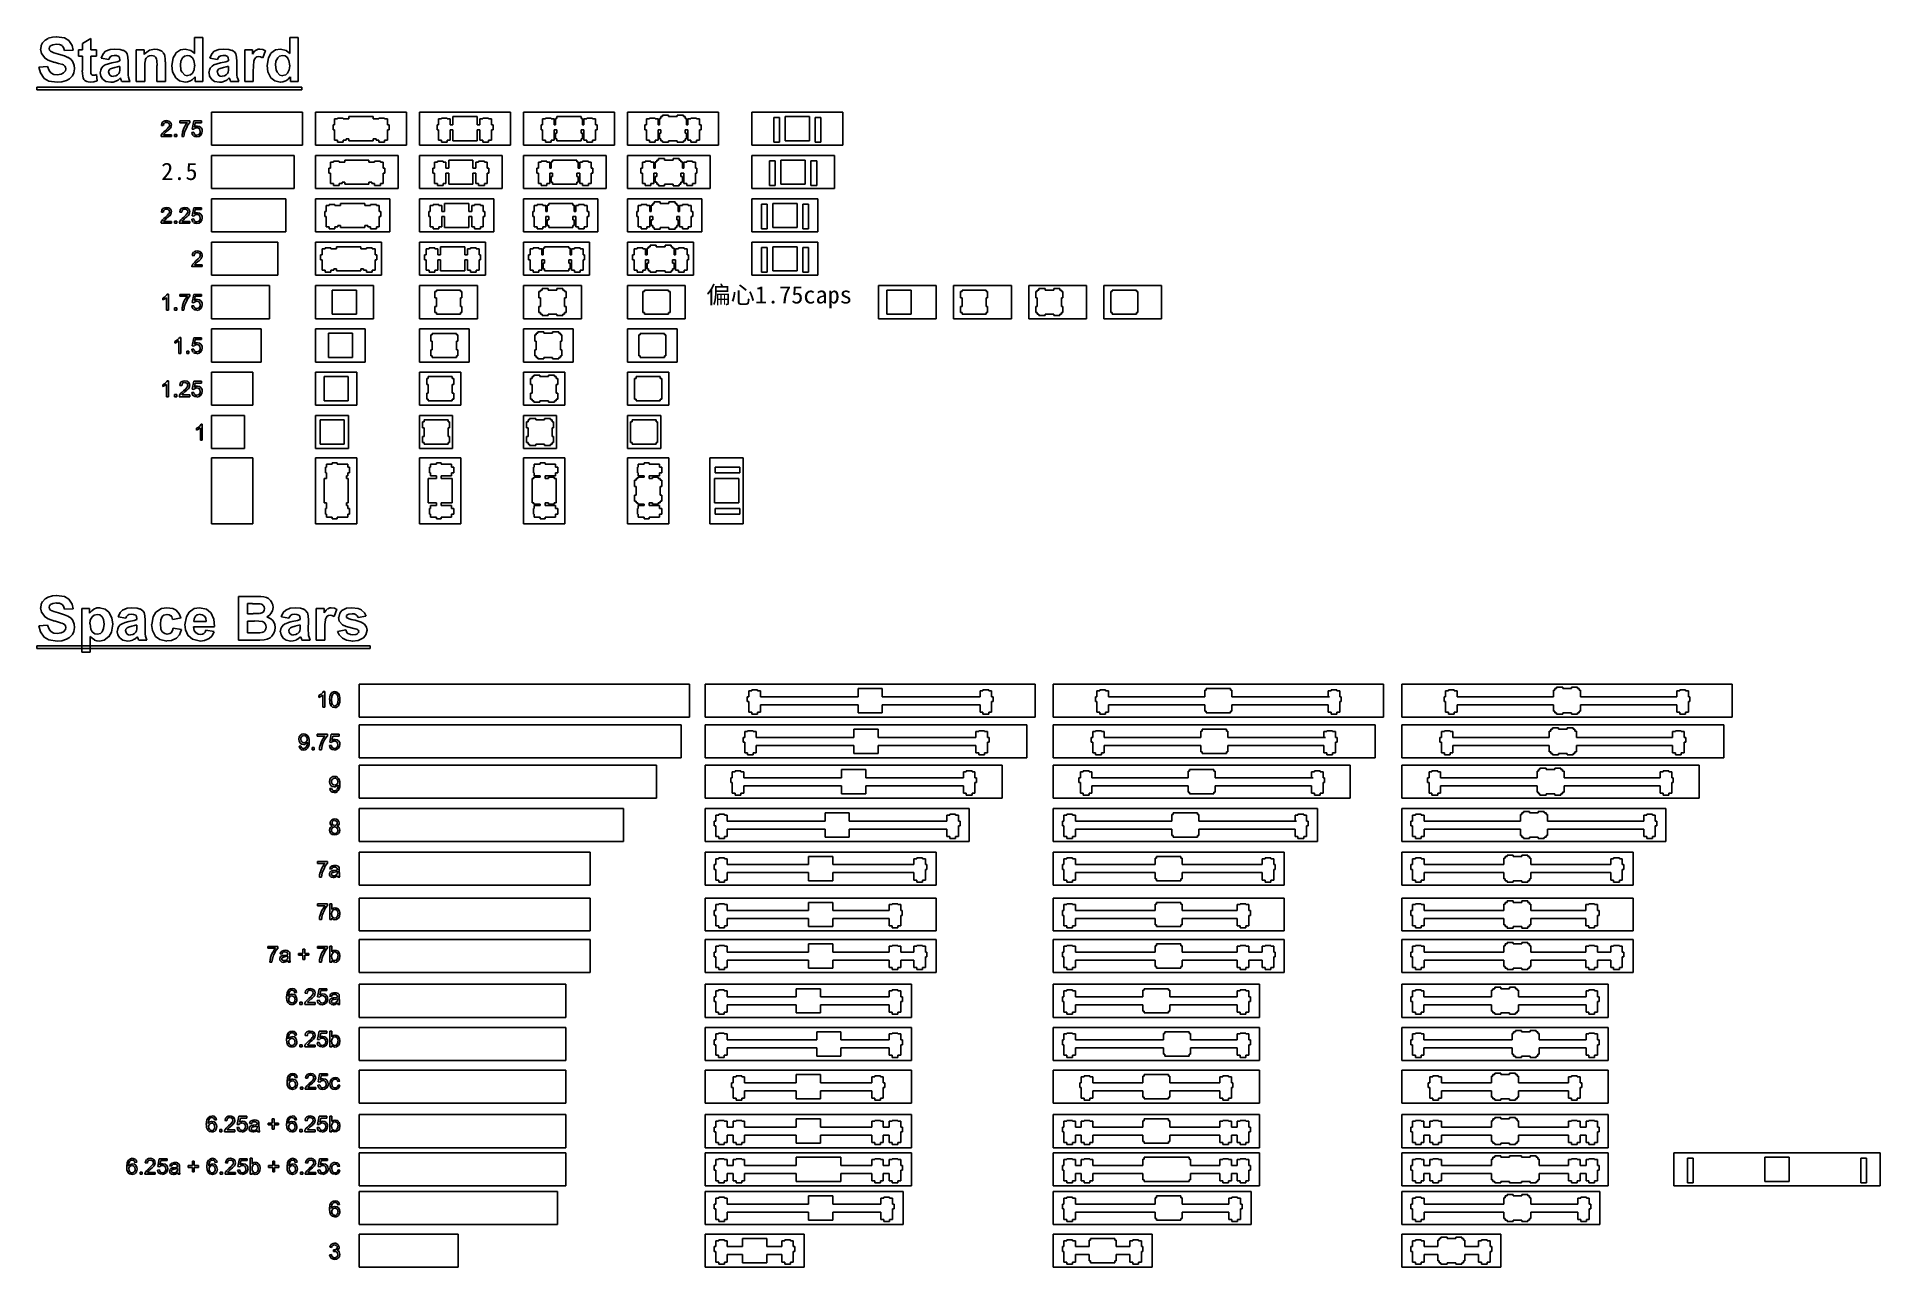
# Model space of a CAD drawing. Header units: millimetres. Extents: x -489 to 574, y -241 to 468.
import ezdxf

# ---------------------------------------------------------------- set-up
doc = ezdxf.new("R2010")
doc.units = ezdxf.units.MM
doc.layers.add('01_线宽0.15', color=7, linetype='Continuous')
doc.layers.add('实填充图层01', color=7, linetype='Continuous')
doc.styles.add('大雄软件01_宋体', font='宋体.ttf', dxfattribs={"width": 1.028, "bigfont": '宋体'})

msp = doc.modelspace()

# ---------------------------------------------------------------- texts
at = {"layer": '实填充图层01', "char_height": 10, "attachment_point": 7, "style": '大雄软件01_宋体'}
for s, insert, width in [('2.5', (-417.2, 385.6), 28.751), ('偏心1.75caps', (-102.8, 311.7), 122.078)]:
    msp.add_mtext(s, dxfattribs=dict(at, insert=insert, width=width))

# ---------------------------------------------------------------- blocks, each defined once
blk = doc.blocks.new('图块0001_无名图块')
at = {"layer": '实填充图层01'}
for p, q in [((0.5, 0.4), (0, 0)), ((0, 0), (-0.5, -0.4))]:
    blk.add_line(p, q, dxfattribs=at)
blk = doc.blocks.new('图块0002_无名图块')
at = {"layer": '实填充图层01'}
for p, q in [((0.6, 0.3), (-0.1, -0.1)), ((-0.1, -0.1), (-0.6, -0.3))]:
    blk.add_line(p, q, dxfattribs=at)
blk = doc.blocks.new('图块0003_无名图块')
at = {"layer": '实填充图层01'}
for p, q in [((-0.8, -0.5), (0.2, 0)), ((0.2, 0), (0.8, 0.5))]:
    blk.add_line(p, q, dxfattribs=at)
blk = doc.blocks.new('图块0004_无名图块')
at = {"layer": '实填充图层01'}
for p, q in [((-0.5, -0.6), (0.2, 0.1)), ((0.2, 0.1), (0.5, 0.6))]:
    blk.add_line(p, q, dxfattribs=at)
blk = doc.blocks.new('图块0005_无名图块')
at = {"layer": '实填充图层01'}
for p, q in [((0.5, 0.4), (0, 0)), ((0, 0), (-0.5, -0.4))]:
    blk.add_line(p, q, dxfattribs=at)
blk = doc.blocks.new('图块0006_无名图块')
at = {"layer": '实填充图层01'}
for p, q in [((0.6, 0.3), (-0.1, -0.1)), ((-0.1, -0.1), (-0.6, -0.3))]:
    blk.add_line(p, q, dxfattribs=at)
blk = doc.blocks.new('图块0007_无名图块')
at = {"layer": '实填充图层01'}
for p, q in [((-0.8, -0.5), (0.2, 0)), ((0.2, 0), (0.8, 0.5))]:
    blk.add_line(p, q, dxfattribs=at)
blk = doc.blocks.new('图块0008_无名图块')
at = {"layer": '实填充图层01'}
for p, q in [((-0.5, -0.6), (0.2, 0.1)), ((0.2, 0.1), (0.5, 0.6))]:
    blk.add_line(p, q, dxfattribs=at)
blk = doc.blocks.new('图块0009_无名图块')
at = {"layer": '实填充图层01'}
for p, q in [((0.5, 0.4), (0, 0)), ((0, 0), (-0.5, -0.4))]:
    blk.add_line(p, q, dxfattribs=at)
blk = doc.blocks.new('图块0010_无名图块')
at = {"layer": '实填充图层01'}
for p, q in [((0.6, 0.3), (-0.1, -0.1)), ((-0.1, -0.1), (-0.6, -0.3))]:
    blk.add_line(p, q, dxfattribs=at)
blk = doc.blocks.new('图块0011_无名图块')
at = {"layer": '实填充图层01'}
for p, q in [((-0.8, -0.5), (0.2, 0)), ((0.2, 0), (0.8, 0.5))]:
    blk.add_line(p, q, dxfattribs=at)
blk = doc.blocks.new('图块0012_无名图块')
at = {"layer": '实填充图层01'}
for p, q in [((-0.5, -0.6), (0.2, 0.1)), ((0.2, 0.1), (0.5, 0.6))]:
    blk.add_line(p, q, dxfattribs=at)
blk = doc.blocks.new('图块0013_无名图块')
at = {"layer": '实填充图层01'}
for p, q in [((-0.1, -0.4), (0, 0.1)), ((0, 0.1), (0.1, 0.4))]:
    blk.add_line(p, q, dxfattribs=at)
blk = doc.blocks.new('图块0014_无名图块')
at = {"layer": '实填充图层01'}
for p, q in [((-0.4, -0.6), (0, 0.1)), ((0, 0.1), (0.4, 0.6))]:
    blk.add_line(p, q, dxfattribs=at)
blk = doc.blocks.new('图块0015_无名图块')
at = {"layer": '实填充图层01'}
for p, q in [((-0.7, -0.7), (0, 0)), ((0, 0), (0.7, 0.7))]:
    blk.add_line(p, q, dxfattribs=at)
blk = doc.blocks.new('图块0016_无名图块')
at = {"layer": '实填充图层01'}
for p, q in [((-1, -1), (0.4, 0.2)), ((0.4, 0.2), (1, 1))]:
    blk.add_line(p, q, dxfattribs=at)
blk = doc.blocks.new('图块0017_无名图块')
at = {"layer": '实填充图层01'}
for p, q in [((-0.3, -0.7), (0.2, 0.1)), ((0.2, 0.1), (0.3, 0.7))]:
    blk.add_line(p, q, dxfattribs=at)
blk = doc.blocks.new('图块0018_无名图块')
at = {"layer": '实填充图层01'}
for p, q in [((0.1, 0.1), (-0.2, 0.6)), ((0.2, -0.6), (0.1, 0.1))]:
    blk.add_line(p, q, dxfattribs=at)
blk = doc.blocks.new('图块0019_无名图块')
at = {"layer": '实填充图层01'}
for p, q in [((0, 0.1), (-0.6, 0.2)), ((0.6, -0.2), (0, 0.1))]:
    blk.add_line(p, q, dxfattribs=at)
blk = doc.blocks.new('图块0020_无名图块')
at = {"layer": '实填充图层01'}
for p, q in [((-0.2, 0.1), (-0.6, -0.2)), ((0.6, 0.2), (-0.2, 0.1))]:
    blk.add_line(p, q, dxfattribs=at)
blk = doc.blocks.new('图块0021_无名图块')
at = {"layer": '实填充图层01'}
for p, q in [((-0.1, 0), (-0.2, -0.7)), ((0.2, 0.7), (-0.1, 0))]:
    blk.add_line(p, q, dxfattribs=at)
blk = doc.blocks.new('图块0022_无名图块')
at = {"layer": '实填充图层01'}
for p, q in [((-0.4, -1), (-0.1, 0.3)), ((-0.1, 0.3), (0.4, 1))]:
    blk.add_line(p, q, dxfattribs=at)
blk = doc.blocks.new('图块0023_无名图块')
at = {"layer": '实填充图层01'}
for p, q in [((-1, -0.3), (0, 0.2)), ((0, 0.2), (1, 0.3))]:
    blk.add_line(p, q, dxfattribs=at)
blk = doc.blocks.new('图块0024_无名图块')
at = {"layer": '实填充图层01'}
for p, q in [((-1, 0.4), (0.3, 0.1)), ((0.3, 0.1), (1, -0.4))]:
    blk.add_line(p, q, dxfattribs=at)
blk = doc.blocks.new('图块0025_无名图块')
at = {"layer": '实填充图层01'}
for p, q in [((-0.4, 0.9), (0.2, 0)), ((0.2, 0), (0.4, -0.9))]:
    blk.add_line(p, q, dxfattribs=at)
blk = doc.blocks.new('图块0026_无名图块')
at = {"layer": '实填充图层01'}
for p, q in [((0.1, 0.5), (0, -0.1)), ((0, -0.1), (-0.1, -0.5))]:
    blk.add_line(p, q, dxfattribs=at)
blk = doc.blocks.new('图块0027_无名图块')
at = {"layer": '实填充图层01'}
for p, q in [((0.4, 0.6), (0, -0.1)), ((0, -0.1), (-0.4, -0.6))]:
    blk.add_line(p, q, dxfattribs=at)
blk = doc.blocks.new('图块0028_无名图块')
at = {"layer": '实填充图层01'}
for p, q in [((0.1, 0), (-0.9, -0.8)), ((0.9, 0.8), (0.1, 0))]:
    blk.add_line(p, q, dxfattribs=at)
blk = doc.blocks.new('图块0029_无名图块')
at = {"layer": '实填充图层01'}
for p, q in [((0.6, 0.6), (-0.3, -0.2)), ((-0.3, -0.2), (-0.6, -0.6))]:
    blk.add_line(p, q, dxfattribs=at)
blk = doc.blocks.new('图块0030_无名图块')
at = {"layer": '实填充图层01'}
for p, q in [((0.2, 0.3), (-0.1, 0)), ((-0.1, 0), (-0.2, -0.3))]:
    blk.add_line(p, q, dxfattribs=at)
blk = doc.blocks.new('图块0031_无名图块')
at = {"layer": '实填充图层01'}
for p, q in [((-0.3, 0.6), (0, -0.2)), ((0, -0.2), (0.3, -0.6))]:
    blk.add_line(p, q, dxfattribs=at)
blk = doc.blocks.new('图块0032_无名图块')
at = {"layer": '实填充图层01'}
for p, q in [((-0.6, 0.2), (0, -0.1)), ((0, -0.1), (0.6, -0.2))]:
    blk.add_line(p, q, dxfattribs=at)
blk = doc.blocks.new('图块0033_无名图块')
at = {"layer": '实填充图层01'}
for p, q in [((0.1, -0.1), (0.7, 0.3)), ((-0.7, -0.3), (0.1, -0.1))]:
    blk.add_line(p, q, dxfattribs=at)
blk = doc.blocks.new('图块0034_无名图块')
at = {"layer": '实填充图层01'}
for p, q in [((0.2, 0), (0.3, 0.8)), ((-0.3, -0.8), (0.2, 0))]:
    blk.add_line(p, q, dxfattribs=at)
blk = doc.blocks.new('图块0035_无名图块')
at = {"layer": '实填充图层01'}
for p, q in [((0.1, 0.2), (-0.3, 0.8)), ((0.3, -0.8), (0.1, 0.2))]:
    blk.add_line(p, q, dxfattribs=at)
blk = doc.blocks.new('图块0036_无名图块')
at = {"layer": '实填充图层01'}
for p, q in [((0, 0.2), (-0.7, 0.3)), ((0.7, -0.3), (0, 0.2))]:
    blk.add_line(p, q, dxfattribs=at)
blk = doc.blocks.new('图块0037_无名图块')
at = {"layer": '实填充图层01'}
for p, q in [((-0.1, 0), (-0.5, -0.1)), ((0.5, 0.1), (-0.1, 0))]:
    blk.add_line(p, q, dxfattribs=at)
blk = doc.blocks.new('图块0038_无名图块')
at = {"layer": '实填充图层01'}
for p, q in [((0.3, 0.3), (-0.1, 0)), ((-0.1, 0), (-0.3, -0.3))]:
    blk.add_line(p, q, dxfattribs=at)
blk = doc.blocks.new('图块0039_无名图块')
at = {"layer": '实填充图层01'}
for p, q in [((-0.9, -0.3), (0.1, 0.2)), ((0.1, 0.2), (0.9, 0.3))]:
    blk.add_line(p, q, dxfattribs=at)
blk = doc.blocks.new('图块0040_无名图块')
at = {"layer": '实填充图层01'}
for p, q in [((-1, 0.4), (0.2, 0.2)), ((0.2, 0.2), (1, -0.4))]:
    blk.add_line(p, q, dxfattribs=at)
blk = doc.blocks.new('图块0041_无名图块')
at = {"layer": '实填充图层01'}
for p, q in [((-0.4, 1.1), (0.3, 0)), ((0.3, 0), (0.4, -1.1))]:
    blk.add_line(p, q, dxfattribs=at)
blk = doc.blocks.new('图块0042_无名图块')
at = {"layer": '实填充图层01'}
for p, q in [((0.4, 1.1), (0.1, -0.2)), ((0.1, -0.2), (-0.4, -1.1))]:
    blk.add_line(p, q, dxfattribs=at)
blk = doc.blocks.new('图块0043_无名图块')
at = {"layer": '实填充图层01'}
for p, q in [((1.2, 0.6), (0, -0.3)), ((0, -0.3), (-1.2, -0.6))]:
    blk.add_line(p, q, dxfattribs=at)
blk = doc.blocks.new('图块0044_无名图块')
at = {"layer": '实填充图层01'}
for p, q in [((-0.2, -0.1), (-1, 0.3)), ((1, -0.3), (-0.2, -0.1))]:
    blk.add_line(p, q, dxfattribs=at)
blk = doc.blocks.new('图块0045_无名图块')
at = {"layer": '实填充图层01'}
for p, q in [((-0.2, 0), (-0.4, 0.9)), ((0.4, -0.9), (-0.2, 0))]:
    blk.add_line(p, q, dxfattribs=at)
blk = doc.blocks.new('图块0046_无名图块')
at = {"layer": '实填充图层01'}
for p, q in [((0.5, 0.4), (0, 0)), ((0, 0), (-0.5, -0.4))]:
    blk.add_line(p, q, dxfattribs=at)
blk = doc.blocks.new('图块0047_无名图块')
at = {"layer": '实填充图层01'}
for p, q in [((0.6, 0.3), (-0.1, -0.1)), ((-0.1, -0.1), (-0.6, -0.3))]:
    blk.add_line(p, q, dxfattribs=at)
blk = doc.blocks.new('图块0048_无名图块')
at = {"layer": '实填充图层01'}
for p, q in [((-0.8, -0.5), (0.2, 0)), ((0.2, 0), (0.8, 0.5))]:
    blk.add_line(p, q, dxfattribs=at)
blk = doc.blocks.new('图块0049_无名图块')
at = {"layer": '实填充图层01'}
for p, q in [((-0.5, -0.6), (0.2, 0.1)), ((0.2, 0.1), (0.5, 0.6))]:
    blk.add_line(p, q, dxfattribs=at)
blk = doc.blocks.new('图块0050_无名图块')
at = {"layer": '实填充图层01'}
for p, q in [((-0.1, -0.4), (0, 0.1)), ((0, 0.1), (0.1, 0.4))]:
    blk.add_line(p, q, dxfattribs=at)
blk = doc.blocks.new('图块0051_无名图块')
at = {"layer": '实填充图层01'}
for p, q in [((-0.4, -0.6), (0, 0.1)), ((0, 0.1), (0.4, 0.6))]:
    blk.add_line(p, q, dxfattribs=at)
blk = doc.blocks.new('图块0052_无名图块')
at = {"layer": '实填充图层01'}
for p, q in [((-0.7, -0.7), (0, 0)), ((0, 0), (0.7, 0.7))]:
    blk.add_line(p, q, dxfattribs=at)
blk = doc.blocks.new('图块0053_无名图块')
at = {"layer": '实填充图层01'}
for p, q in [((-1, -1), (0.4, 0.2)), ((0.4, 0.2), (1, 1))]:
    blk.add_line(p, q, dxfattribs=at)
blk = doc.blocks.new('图块0054_无名图块')
at = {"layer": '实填充图层01'}
for p, q in [((-0.3, -0.7), (0.2, 0.1)), ((0.2, 0.1), (0.3, 0.7))]:
    blk.add_line(p, q, dxfattribs=at)
blk = doc.blocks.new('图块0055_无名图块')
at = {"layer": '实填充图层01'}
for p, q in [((0.1, 0.1), (-0.2, 0.6)), ((0.2, -0.6), (0.1, 0.1))]:
    blk.add_line(p, q, dxfattribs=at)
blk = doc.blocks.new('图块0056_无名图块')
at = {"layer": '实填充图层01'}
for p, q in [((0, 0.1), (-0.6, 0.2)), ((0.6, -0.2), (0, 0.1))]:
    blk.add_line(p, q, dxfattribs=at)
blk = doc.blocks.new('图块0057_无名图块')
at = {"layer": '实填充图层01'}
for p, q in [((-0.2, 0.1), (-0.6, -0.2)), ((0.6, 0.2), (-0.2, 0.1))]:
    blk.add_line(p, q, dxfattribs=at)
blk = doc.blocks.new('图块0058_无名图块')
at = {"layer": '实填充图层01'}
for p, q in [((-0.1, 0), (-0.2, -0.7)), ((0.2, 0.7), (-0.1, 0))]:
    blk.add_line(p, q, dxfattribs=at)
blk = doc.blocks.new('图块0059_无名图块')
at = {"layer": '实填充图层01'}
for p, q in [((-0.4, -1), (-0.1, 0.3)), ((-0.1, 0.3), (0.4, 1))]:
    blk.add_line(p, q, dxfattribs=at)
blk = doc.blocks.new('图块0060_无名图块')
at = {"layer": '实填充图层01'}
for p, q in [((-1, -0.3), (0, 0.2)), ((0, 0.2), (1, 0.3))]:
    blk.add_line(p, q, dxfattribs=at)
blk = doc.blocks.new('图块0061_无名图块')
at = {"layer": '实填充图层01'}
for p, q in [((-1, 0.4), (0.3, 0.1)), ((0.3, 0.1), (1, -0.4))]:
    blk.add_line(p, q, dxfattribs=at)
blk = doc.blocks.new('图块0062_无名图块')
at = {"layer": '实填充图层01'}
for p, q in [((-0.4, 0.9), (0.2, 0)), ((0.2, 0), (0.4, -0.9))]:
    blk.add_line(p, q, dxfattribs=at)
blk = doc.blocks.new('图块0063_无名图块')
at = {"layer": '实填充图层01'}
for p, q in [((0.1, 0.5), (0, -0.1)), ((0, -0.1), (-0.1, -0.5))]:
    blk.add_line(p, q, dxfattribs=at)
blk = doc.blocks.new('图块0064_无名图块')
at = {"layer": '实填充图层01'}
for p, q in [((0.4, 0.6), (0, -0.1)), ((0, -0.1), (-0.4, -0.6))]:
    blk.add_line(p, q, dxfattribs=at)
blk = doc.blocks.new('图块0065_无名图块')
at = {"layer": '实填充图层01'}
for p, q in [((0.1, 0), (-0.9, -0.8)), ((0.9, 0.8), (0.1, 0))]:
    blk.add_line(p, q, dxfattribs=at)
blk = doc.blocks.new('图块0066_无名图块')
at = {"layer": '实填充图层01'}
for p, q in [((0.6, 0.6), (-0.3, -0.2)), ((-0.3, -0.2), (-0.6, -0.6))]:
    blk.add_line(p, q, dxfattribs=at)
blk = doc.blocks.new('图块0067_无名图块')
at = {"layer": '实填充图层01'}
for p, q in [((0.2, 0.3), (-0.1, 0)), ((-0.1, 0), (-0.2, -0.3))]:
    blk.add_line(p, q, dxfattribs=at)
blk = doc.blocks.new('图块0068_无名图块')
at = {"layer": '实填充图层01'}
for p, q in [((-0.3, 0.6), (0, -0.2)), ((0, -0.2), (0.3, -0.6))]:
    blk.add_line(p, q, dxfattribs=at)
blk = doc.blocks.new('图块0069_无名图块')
at = {"layer": '实填充图层01'}
for p, q in [((-0.6, 0.2), (0, -0.1)), ((0, -0.1), (0.6, -0.2))]:
    blk.add_line(p, q, dxfattribs=at)
blk = doc.blocks.new('图块0070_无名图块')
at = {"layer": '实填充图层01'}
for p, q in [((0.1, -0.1), (0.7, 0.3)), ((-0.7, -0.3), (0.1, -0.1))]:
    blk.add_line(p, q, dxfattribs=at)
blk = doc.blocks.new('图块0071_无名图块')
at = {"layer": '实填充图层01'}
for p, q in [((0.2, 0), (0.3, 0.8)), ((-0.3, -0.8), (0.2, 0))]:
    blk.add_line(p, q, dxfattribs=at)
blk = doc.blocks.new('图块0072_无名图块')
at = {"layer": '实填充图层01'}
for p, q in [((0.1, 0.2), (-0.3, 0.8)), ((0.3, -0.8), (0.1, 0.2))]:
    blk.add_line(p, q, dxfattribs=at)
blk = doc.blocks.new('图块0073_无名图块')
at = {"layer": '实填充图层01'}
for p, q in [((0, 0.2), (-0.7, 0.3)), ((0.7, -0.3), (0, 0.2))]:
    blk.add_line(p, q, dxfattribs=at)
blk = doc.blocks.new('图块0074_无名图块')
at = {"layer": '实填充图层01'}
for p, q in [((-0.1, 0), (-0.5, -0.1)), ((0.5, 0.1), (-0.1, 0))]:
    blk.add_line(p, q, dxfattribs=at)
blk = doc.blocks.new('图块0075_无名图块')
at = {"layer": '实填充图层01'}
for p, q in [((0.3, 0.3), (-0.1, 0)), ((-0.1, 0), (-0.3, -0.3))]:
    blk.add_line(p, q, dxfattribs=at)
blk = doc.blocks.new('图块0076_无名图块')
at = {"layer": '实填充图层01'}
for p, q in [((-0.9, -0.3), (0.1, 0.2)), ((0.1, 0.2), (0.9, 0.3))]:
    blk.add_line(p, q, dxfattribs=at)
blk = doc.blocks.new('图块0077_无名图块')
at = {"layer": '实填充图层01'}
for p, q in [((-1, 0.4), (0.2, 0.2)), ((0.2, 0.2), (1, -0.4))]:
    blk.add_line(p, q, dxfattribs=at)
blk = doc.blocks.new('图块0078_无名图块')
at = {"layer": '实填充图层01'}
for p, q in [((-0.4, 1.1), (0.3, 0)), ((0.3, 0), (0.4, -1.1))]:
    blk.add_line(p, q, dxfattribs=at)
blk = doc.blocks.new('图块0079_无名图块')
at = {"layer": '实填充图层01'}
for p, q in [((0.4, 1.1), (0.1, -0.2)), ((0.1, -0.2), (-0.4, -1.1))]:
    blk.add_line(p, q, dxfattribs=at)
blk = doc.blocks.new('图块0080_无名图块')
at = {"layer": '实填充图层01'}
for p, q in [((1.2, 0.6), (0, -0.3)), ((0, -0.3), (-1.2, -0.6))]:
    blk.add_line(p, q, dxfattribs=at)
blk = doc.blocks.new('图块0081_无名图块')
at = {"layer": '实填充图层01'}
for p, q in [((-0.2, -0.1), (-1, 0.3)), ((1, -0.3), (-0.2, -0.1))]:
    blk.add_line(p, q, dxfattribs=at)
blk = doc.blocks.new('图块0082_无名图块')
at = {"layer": '实填充图层01'}
for p, q in [((-0.2, 0), (-0.4, 0.9)), ((0.4, -0.9), (-0.2, 0))]:
    blk.add_line(p, q, dxfattribs=at)
blk = doc.blocks.new('图块0083_无名图块')
at = {"layer": '实填充图层01'}
for p, q in [((0.5, 0.4), (0, 0)), ((0, 0), (-0.5, -0.4))]:
    blk.add_line(p, q, dxfattribs=at)
blk = doc.blocks.new('图块0084_无名图块')
at = {"layer": '实填充图层01'}
for p, q in [((0.6, 0.3), (-0.1, -0.1)), ((-0.1, -0.1), (-0.6, -0.3))]:
    blk.add_line(p, q, dxfattribs=at)
blk = doc.blocks.new('图块0085_无名图块')
at = {"layer": '实填充图层01'}
for p, q in [((-0.8, -0.5), (0.2, 0)), ((0.2, 0), (0.8, 0.5))]:
    blk.add_line(p, q, dxfattribs=at)
blk = doc.blocks.new('图块0086_无名图块')
at = {"layer": '实填充图层01'}
for p, q in [((-0.5, -0.6), (0.2, 0.1)), ((0.2, 0.1), (0.5, 0.6))]:
    blk.add_line(p, q, dxfattribs=at)
blk = doc.blocks.new('图块0087_无名图块')
at = {"layer": '实填充图层01'}
for p, q in [((-0.3, 0.6), (0, -0.2)), ((0, -0.2), (0.3, -0.6))]:
    blk.add_line(p, q, dxfattribs=at)
blk = doc.blocks.new('图块0088_无名图块')
at = {"layer": '实填充图层01'}
for p, q in [((-0.6, 0.2), (0, -0.1)), ((0, -0.1), (0.6, -0.2))]:
    blk.add_line(p, q, dxfattribs=at)
blk = doc.blocks.new('图块0089_无名图块')
at = {"layer": '实填充图层01'}
for p, q in [((0.1, -0.1), (0.7, 0.3)), ((-0.7, -0.3), (0.1, -0.1))]:
    blk.add_line(p, q, dxfattribs=at)
blk = doc.blocks.new('图块0090_无名图块')
at = {"layer": '实填充图层01'}
for p, q in [((0.2, 0), (0.3, 0.8)), ((-0.3, -0.8), (0.2, 0))]:
    blk.add_line(p, q, dxfattribs=at)
blk = doc.blocks.new('图块0091_无名图块')
at = {"layer": '实填充图层01'}
for p, q in [((0.1, 0.2), (-0.3, 0.8)), ((0.3, -0.8), (0.1, 0.2))]:
    blk.add_line(p, q, dxfattribs=at)
blk = doc.blocks.new('图块0092_无名图块')
at = {"layer": '实填充图层01'}
for p, q in [((0, 0.2), (-0.7, 0.3)), ((0.7, -0.3), (0, 0.2))]:
    blk.add_line(p, q, dxfattribs=at)
blk = doc.blocks.new('图块0093_无名图块')
at = {"layer": '实填充图层01'}
for p, q in [((-0.1, 0), (-0.5, -0.1)), ((0.5, 0.1), (-0.1, 0))]:
    blk.add_line(p, q, dxfattribs=at)
blk = doc.blocks.new('图块0094_无名图块')
at = {"layer": '实填充图层01'}
for p, q in [((0.3, 0.3), (-0.1, 0)), ((-0.1, 0), (-0.3, -0.3))]:
    blk.add_line(p, q, dxfattribs=at)
blk = doc.blocks.new('图块0095_无名图块')
at = {"layer": '实填充图层01'}
for p, q in [((-0.9, -0.3), (0.1, 0.2)), ((0.1, 0.2), (0.9, 0.3))]:
    blk.add_line(p, q, dxfattribs=at)
blk = doc.blocks.new('图块0096_无名图块')
at = {"layer": '实填充图层01'}
for p, q in [((-1, 0.4), (0.2, 0.2)), ((0.2, 0.2), (1, -0.4))]:
    blk.add_line(p, q, dxfattribs=at)
blk = doc.blocks.new('图块0097_无名图块')
at = {"layer": '实填充图层01'}
for p, q in [((-0.4, 1.1), (0.3, 0)), ((0.3, 0), (0.4, -1.1))]:
    blk.add_line(p, q, dxfattribs=at)
blk = doc.blocks.new('图块0098_无名图块')
at = {"layer": '实填充图层01'}
for p, q in [((0.4, 1.1), (0.1, -0.2)), ((0.1, -0.2), (-0.4, -1.1))]:
    blk.add_line(p, q, dxfattribs=at)
blk = doc.blocks.new('图块0099_无名图块')
at = {"layer": '实填充图层01'}
for p, q in [((1.2, 0.6), (0, -0.3)), ((0, -0.3), (-1.2, -0.6))]:
    blk.add_line(p, q, dxfattribs=at)
blk = doc.blocks.new('图块0100_无名图块')
at = {"layer": '实填充图层01'}
for p, q in [((-0.2, -0.1), (-1, 0.3)), ((1, -0.3), (-0.2, -0.1))]:
    blk.add_line(p, q, dxfattribs=at)
blk = doc.blocks.new('图块0101_无名图块')
at = {"layer": '实填充图层01'}
for p, q in [((-0.2, 0), (-0.4, 0.9)), ((0.4, -0.9), (-0.2, 0))]:
    blk.add_line(p, q, dxfattribs=at)
blk = doc.blocks.new('图块0102_无名图块')
at = {"layer": '实填充图层01'}
for p, q in [((0.5, 0.4), (0, 0)), ((0, 0), (-0.5, -0.4))]:
    blk.add_line(p, q, dxfattribs=at)
blk = doc.blocks.new('图块0103_无名图块')
at = {"layer": '实填充图层01'}
for p, q in [((0.6, 0.3), (-0.1, -0.1)), ((-0.1, -0.1), (-0.6, -0.3))]:
    blk.add_line(p, q, dxfattribs=at)
blk = doc.blocks.new('图块0104_无名图块')
at = {"layer": '实填充图层01'}
for p, q in [((-0.8, -0.5), (0.2, 0)), ((0.2, 0), (0.8, 0.5))]:
    blk.add_line(p, q, dxfattribs=at)
blk = doc.blocks.new('图块0105_无名图块')
at = {"layer": '实填充图层01'}
for p, q in [((-0.5, -0.6), (0.2, 0.1)), ((0.2, 0.1), (0.5, 0.6))]:
    blk.add_line(p, q, dxfattribs=at)
blk = doc.blocks.new('图块0106_无名图块')
at = {"layer": '实填充图层01'}
for p, q in [((-0.3, 0.6), (0, -0.2)), ((0, -0.2), (0.3, -0.6))]:
    blk.add_line(p, q, dxfattribs=at)
blk = doc.blocks.new('图块0107_无名图块')
at = {"layer": '实填充图层01'}
for p, q in [((-0.6, 0.2), (0, -0.1)), ((0, -0.1), (0.6, -0.2))]:
    blk.add_line(p, q, dxfattribs=at)
blk = doc.blocks.new('图块0108_无名图块')
at = {"layer": '实填充图层01'}
for p, q in [((0.1, -0.1), (0.7, 0.3)), ((-0.7, -0.3), (0.1, -0.1))]:
    blk.add_line(p, q, dxfattribs=at)
blk = doc.blocks.new('图块0109_无名图块')
at = {"layer": '实填充图层01'}
for p, q in [((0.2, 0), (0.3, 0.8)), ((-0.3, -0.8), (0.2, 0))]:
    blk.add_line(p, q, dxfattribs=at)
blk = doc.blocks.new('图块0110_无名图块')
at = {"layer": '实填充图层01'}
for p, q in [((0.1, 0.2), (-0.3, 0.8)), ((0.3, -0.8), (0.1, 0.2))]:
    blk.add_line(p, q, dxfattribs=at)
blk = doc.blocks.new('图块0111_无名图块')
at = {"layer": '实填充图层01'}
for p, q in [((0, 0.2), (-0.7, 0.3)), ((0.7, -0.3), (0, 0.2))]:
    blk.add_line(p, q, dxfattribs=at)
blk = doc.blocks.new('图块0112_无名图块')
at = {"layer": '实填充图层01'}
for p, q in [((-0.1, 0), (-0.5, -0.1)), ((0.5, 0.1), (-0.1, 0))]:
    blk.add_line(p, q, dxfattribs=at)
blk = doc.blocks.new('图块0113_无名图块')
at = {"layer": '实填充图层01'}
for p, q in [((0.3, 0.3), (-0.1, 0)), ((-0.1, 0), (-0.3, -0.3))]:
    blk.add_line(p, q, dxfattribs=at)
blk = doc.blocks.new('图块0114_无名图块')
at = {"layer": '实填充图层01'}
for p, q in [((-0.9, -0.3), (0.1, 0.2)), ((0.1, 0.2), (0.9, 0.3))]:
    blk.add_line(p, q, dxfattribs=at)
blk = doc.blocks.new('图块0115_无名图块')
at = {"layer": '实填充图层01'}
for p, q in [((-1, 0.4), (0.2, 0.2)), ((0.2, 0.2), (1, -0.4))]:
    blk.add_line(p, q, dxfattribs=at)
blk = doc.blocks.new('图块0116_无名图块')
at = {"layer": '实填充图层01'}
for p, q in [((-0.4, 1.1), (0.3, 0)), ((0.3, 0), (0.4, -1.1))]:
    blk.add_line(p, q, dxfattribs=at)
blk = doc.blocks.new('图块0117_无名图块')
at = {"layer": '实填充图层01'}
for p, q in [((0.4, 1.1), (0.1, -0.2)), ((0.1, -0.2), (-0.4, -1.1))]:
    blk.add_line(p, q, dxfattribs=at)
blk = doc.blocks.new('图块0118_无名图块')
at = {"layer": '实填充图层01'}
for p, q in [((1.2, 0.6), (0, -0.3)), ((0, -0.3), (-1.2, -0.6))]:
    blk.add_line(p, q, dxfattribs=at)
blk = doc.blocks.new('图块0119_无名图块')
at = {"layer": '实填充图层01'}
for p, q in [((-0.2, -0.1), (-1, 0.3)), ((1, -0.3), (-0.2, -0.1))]:
    blk.add_line(p, q, dxfattribs=at)
blk = doc.blocks.new('图块0120_无名图块')
at = {"layer": '实填充图层01'}
for p, q in [((-0.2, 0), (-0.4, 0.9)), ((0.4, -0.9), (-0.2, 0))]:
    blk.add_line(p, q, dxfattribs=at)
blk = doc.blocks.new('图块0121_无名图块')
at = {"layer": '实填充图层01'}
for p, q in [((0.5, 0.4), (0, 0)), ((0, 0), (-0.5, -0.4))]:
    blk.add_line(p, q, dxfattribs=at)
blk = doc.blocks.new('图块0122_无名图块')
at = {"layer": '实填充图层01'}
for p, q in [((0.6, 0.3), (-0.1, -0.1)), ((-0.1, -0.1), (-0.6, -0.3))]:
    blk.add_line(p, q, dxfattribs=at)
blk = doc.blocks.new('图块0123_无名图块')
at = {"layer": '实填充图层01'}
for p, q in [((-0.8, -0.5), (0.2, 0)), ((0.2, 0), (0.8, 0.5))]:
    blk.add_line(p, q, dxfattribs=at)
blk = doc.blocks.new('图块0124_无名图块')
at = {"layer": '实填充图层01'}
for p, q in [((-0.5, -0.6), (0.2, 0.1)), ((0.2, 0.1), (0.5, 0.6))]:
    blk.add_line(p, q, dxfattribs=at)
blk = doc.blocks.new('图块0125_无名图块')
at = {"layer": '实填充图层01'}
for p, q in [((-0.1, 0), (-0.9, -1.2)), ((0.9, 1.2), (-0.1, 0))]:
    blk.add_line(p, q, dxfattribs=at)
blk = doc.blocks.new('图块0126_无名图块')
at = {"layer": '实填充图层01'}
for p, q in [((0.7, 1.6), (-0.2, -0.2)), ((-0.2, -0.2), (-0.7, -1.6))]:
    blk.add_line(p, q, dxfattribs=at)
blk = doc.blocks.new('图块0127_无名图块')
at = {"layer": '实填充图层01'}
for p, q in [((0.2, 1.3), (-0.1, -0.1)), ((-0.1, -0.1), (-0.2, -1.3))]:
    blk.add_line(p, q, dxfattribs=at)
blk = doc.blocks.new('图块0128_无名图块')
at = {"layer": '实填充图层01'}
for p, q in [((-0.2, -1.3), (-0.1, 0)), ((-0.1, 0), (0.2, 1.3))]:
    blk.add_line(p, q, dxfattribs=at)
blk = doc.blocks.new('图块0129_无名图块')
at = {"layer": '实填充图层01'}
for p, q in [((-0.6, -1.5), (0, 0.2)), ((0, 0.2), (0.6, 1.5))]:
    blk.add_line(p, q, dxfattribs=at)
blk = doc.blocks.new('图块0130_无名图块')
at = {"layer": '实填充图层01'}
for p, q in [((-0.8, -1.2), (0.1, 0.3)), ((0.1, 0.3), (0.8, 1.2))]:
    blk.add_line(p, q, dxfattribs=at)
blk = doc.blocks.new('图块0131_无名图块')
at = {"layer": '实填充图层01'}
for p, q in [((-0.3, 0.6), (0, -0.2)), ((0, -0.2), (0.3, -0.6))]:
    blk.add_line(p, q, dxfattribs=at)
blk = doc.blocks.new('图块0132_无名图块')
at = {"layer": '实填充图层01'}
for p, q in [((-0.6, 0.2), (0, -0.1)), ((0, -0.1), (0.6, -0.2))]:
    blk.add_line(p, q, dxfattribs=at)
blk = doc.blocks.new('图块0133_无名图块')
at = {"layer": '实填充图层01'}
for p, q in [((0.1, -0.1), (0.7, 0.3)), ((-0.7, -0.3), (0.1, -0.1))]:
    blk.add_line(p, q, dxfattribs=at)
blk = doc.blocks.new('图块0134_无名图块')
at = {"layer": '实填充图层01'}
for p, q in [((0.2, 0), (0.3, 0.8)), ((-0.3, -0.8), (0.2, 0))]:
    blk.add_line(p, q, dxfattribs=at)
blk = doc.blocks.new('图块0135_无名图块')
at = {"layer": '实填充图层01'}
for p, q in [((0.1, 0.2), (-0.3, 0.8)), ((0.3, -0.8), (0.1, 0.2))]:
    blk.add_line(p, q, dxfattribs=at)
blk = doc.blocks.new('图块0136_无名图块')
at = {"layer": '实填充图层01'}
for p, q in [((0, 0.2), (-0.7, 0.3)), ((0.7, -0.3), (0, 0.2))]:
    blk.add_line(p, q, dxfattribs=at)
blk = doc.blocks.new('图块0137_无名图块')
at = {"layer": '实填充图层01'}
for p, q in [((-0.1, 0), (-0.5, -0.1)), ((0.5, 0.1), (-0.1, 0))]:
    blk.add_line(p, q, dxfattribs=at)
blk = doc.blocks.new('图块0138_无名图块')
at = {"layer": '实填充图层01'}
for p, q in [((0.3, 0.3), (-0.1, 0)), ((-0.1, 0), (-0.3, -0.3))]:
    blk.add_line(p, q, dxfattribs=at)
blk = doc.blocks.new('图块0139_无名图块')
at = {"layer": '实填充图层01'}
for p, q in [((-0.9, -0.3), (0.1, 0.2)), ((0.1, 0.2), (0.9, 0.3))]:
    blk.add_line(p, q, dxfattribs=at)
blk = doc.blocks.new('图块0140_无名图块')
at = {"layer": '实填充图层01'}
for p, q in [((-1, 0.4), (0.2, 0.2)), ((0.2, 0.2), (1, -0.4))]:
    blk.add_line(p, q, dxfattribs=at)
blk = doc.blocks.new('图块0141_无名图块')
at = {"layer": '实填充图层01'}
for p, q in [((-0.4, 1.1), (0.3, 0)), ((0.3, 0), (0.4, -1.1))]:
    blk.add_line(p, q, dxfattribs=at)
blk = doc.blocks.new('图块0142_无名图块')
at = {"layer": '实填充图层01'}
for p, q in [((0.4, 1.1), (0.1, -0.2)), ((0.1, -0.2), (-0.4, -1.1))]:
    blk.add_line(p, q, dxfattribs=at)
blk = doc.blocks.new('图块0143_无名图块')
at = {"layer": '实填充图层01'}
for p, q in [((1.2, 0.6), (0, -0.3)), ((0, -0.3), (-1.2, -0.6))]:
    blk.add_line(p, q, dxfattribs=at)
blk = doc.blocks.new('图块0144_无名图块')
at = {"layer": '实填充图层01'}
for p, q in [((-0.2, -0.1), (-1, 0.3)), ((1, -0.3), (-0.2, -0.1))]:
    blk.add_line(p, q, dxfattribs=at)
blk = doc.blocks.new('图块0145_无名图块')
at = {"layer": '实填充图层01'}
for p, q in [((-0.2, 0), (-0.4, 0.9)), ((0.4, -0.9), (-0.2, 0))]:
    blk.add_line(p, q, dxfattribs=at)
blk = doc.blocks.new('图块0146_无名图块')
at = {"layer": '实填充图层01'}
for p, q in [((0.5, 0.4), (0, 0)), ((0, 0), (-0.5, -0.4))]:
    blk.add_line(p, q, dxfattribs=at)
blk = doc.blocks.new('图块0147_无名图块')
at = {"layer": '实填充图层01'}
for p, q in [((0.6, 0.3), (-0.1, -0.1)), ((-0.1, -0.1), (-0.6, -0.3))]:
    blk.add_line(p, q, dxfattribs=at)
blk = doc.blocks.new('图块0148_无名图块')
at = {"layer": '实填充图层01'}
for p, q in [((-0.8, -0.5), (0.2, 0)), ((0.2, 0), (0.8, 0.5))]:
    blk.add_line(p, q, dxfattribs=at)
blk = doc.blocks.new('图块0149_无名图块')
at = {"layer": '实填充图层01'}
for p, q in [((-0.5, -0.6), (0.2, 0.1)), ((0.2, 0.1), (0.5, 0.6))]:
    blk.add_line(p, q, dxfattribs=at)
blk = doc.blocks.new('图块0150_无名图块')
at = {"layer": '实填充图层01'}
for p, q in [((-0.1, 0), (-0.9, -1.2)), ((0.9, 1.2), (-0.1, 0))]:
    blk.add_line(p, q, dxfattribs=at)
blk = doc.blocks.new('图块0151_无名图块')
at = {"layer": '实填充图层01'}
for p, q in [((0.7, 1.6), (-0.2, -0.2)), ((-0.2, -0.2), (-0.7, -1.6))]:
    blk.add_line(p, q, dxfattribs=at)
blk = doc.blocks.new('图块0152_无名图块')
at = {"layer": '实填充图层01'}
for p, q in [((0.2, 1.3), (-0.1, -0.1)), ((-0.1, -0.1), (-0.2, -1.3))]:
    blk.add_line(p, q, dxfattribs=at)
blk = doc.blocks.new('图块0153_无名图块')
at = {"layer": '实填充图层01'}
for p, q in [((-0.2, -1.3), (-0.1, 0)), ((-0.1, 0), (0.2, 1.3))]:
    blk.add_line(p, q, dxfattribs=at)
blk = doc.blocks.new('图块0154_无名图块')
at = {"layer": '实填充图层01'}
for p, q in [((-0.6, -1.5), (0, 0.2)), ((0, 0.2), (0.6, 1.5))]:
    blk.add_line(p, q, dxfattribs=at)
blk = doc.blocks.new('图块0155_无名图块')
at = {"layer": '实填充图层01'}
for p, q in [((-0.8, -1.2), (0.1, 0.3)), ((0.1, 0.3), (0.8, 1.2))]:
    blk.add_line(p, q, dxfattribs=at)
blk = doc.blocks.new('图块0156_无名图块')
at = {"layer": '实填充图层01'}
for p, q in [((-0.3, 0.6), (0, -0.2)), ((0, -0.2), (0.3, -0.6))]:
    blk.add_line(p, q, dxfattribs=at)
blk = doc.blocks.new('图块0157_无名图块')
at = {"layer": '实填充图层01'}
for p, q in [((-0.6, 0.2), (0, -0.1)), ((0, -0.1), (0.6, -0.2))]:
    blk.add_line(p, q, dxfattribs=at)
blk = doc.blocks.new('图块0158_无名图块')
at = {"layer": '实填充图层01'}
for p, q in [((0.1, -0.1), (0.7, 0.3)), ((-0.7, -0.3), (0.1, -0.1))]:
    blk.add_line(p, q, dxfattribs=at)
blk = doc.blocks.new('图块0159_无名图块')
at = {"layer": '实填充图层01'}
for p, q in [((0.2, 0), (0.3, 0.8)), ((-0.3, -0.8), (0.2, 0))]:
    blk.add_line(p, q, dxfattribs=at)
blk = doc.blocks.new('图块0160_无名图块')
at = {"layer": '实填充图层01'}
for p, q in [((0.1, 0.2), (-0.3, 0.8)), ((0.3, -0.8), (0.1, 0.2))]:
    blk.add_line(p, q, dxfattribs=at)
blk = doc.blocks.new('图块0161_无名图块')
at = {"layer": '实填充图层01'}
for p, q in [((0, 0.2), (-0.7, 0.3)), ((0.7, -0.3), (0, 0.2))]:
    blk.add_line(p, q, dxfattribs=at)
blk = doc.blocks.new('图块0162_无名图块')
at = {"layer": '实填充图层01'}
for p, q in [((-0.1, 0), (-0.5, -0.1)), ((0.5, 0.1), (-0.1, 0))]:
    blk.add_line(p, q, dxfattribs=at)
blk = doc.blocks.new('图块0163_无名图块')
at = {"layer": '实填充图层01'}
for p, q in [((0.3, 0.3), (-0.1, 0)), ((-0.1, 0), (-0.3, -0.3))]:
    blk.add_line(p, q, dxfattribs=at)
blk = doc.blocks.new('图块0164_无名图块')
at = {"layer": '实填充图层01'}
for p, q in [((-0.9, -0.3), (0.1, 0.2)), ((0.1, 0.2), (0.9, 0.3))]:
    blk.add_line(p, q, dxfattribs=at)
blk = doc.blocks.new('图块0165_无名图块')
at = {"layer": '实填充图层01'}
for p, q in [((-1, 0.4), (0.2, 0.2)), ((0.2, 0.2), (1, -0.4))]:
    blk.add_line(p, q, dxfattribs=at)
blk = doc.blocks.new('图块0166_无名图块')
at = {"layer": '实填充图层01'}
for p, q in [((-0.4, 1.1), (0.3, 0)), ((0.3, 0), (0.4, -1.1))]:
    blk.add_line(p, q, dxfattribs=at)
blk = doc.blocks.new('图块0167_无名图块')
at = {"layer": '实填充图层01'}
for p, q in [((0.4, 1.1), (0.1, -0.2)), ((0.1, -0.2), (-0.4, -1.1))]:
    blk.add_line(p, q, dxfattribs=at)
blk = doc.blocks.new('图块0168_无名图块')
at = {"layer": '实填充图层01'}
for p, q in [((1.2, 0.6), (0, -0.3)), ((0, -0.3), (-1.2, -0.6))]:
    blk.add_line(p, q, dxfattribs=at)
blk = doc.blocks.new('图块0169_无名图块')
at = {"layer": '实填充图层01'}
for p, q in [((-0.2, -0.1), (-1, 0.3)), ((1, -0.3), (-0.2, -0.1))]:
    blk.add_line(p, q, dxfattribs=at)
blk = doc.blocks.new('图块0170_无名图块')
at = {"layer": '实填充图层01'}
for p, q in [((-0.2, 0), (-0.4, 0.9)), ((0.4, -0.9), (-0.2, 0))]:
    blk.add_line(p, q, dxfattribs=at)
blk = doc.blocks.new('图块0171_无名图块')
at = {"layer": '实填充图层01'}
for p, q in [((-0.1, -0.4), (0, 0.1)), ((0, 0.1), (0.1, 0.4))]:
    blk.add_line(p, q, dxfattribs=at)
blk = doc.blocks.new('图块0172_无名图块')
at = {"layer": '实填充图层01'}
for p, q in [((-0.4, -0.6), (0, 0.1)), ((0, 0.1), (0.4, 0.6))]:
    blk.add_line(p, q, dxfattribs=at)
blk = doc.blocks.new('图块0173_无名图块')
at = {"layer": '实填充图层01'}
for p, q in [((-0.7, -0.7), (0, 0)), ((0, 0), (0.7, 0.7))]:
    blk.add_line(p, q, dxfattribs=at)
blk = doc.blocks.new('图块0174_无名图块')
at = {"layer": '实填充图层01'}
for p, q in [((-1, -1), (0.4, 0.2)), ((0.4, 0.2), (1, 1))]:
    blk.add_line(p, q, dxfattribs=at)
blk = doc.blocks.new('图块0175_无名图块')
at = {"layer": '实填充图层01'}
for p, q in [((-0.3, -0.7), (0.2, 0.1)), ((0.2, 0.1), (0.3, 0.7))]:
    blk.add_line(p, q, dxfattribs=at)
blk = doc.blocks.new('图块0176_无名图块')
at = {"layer": '实填充图层01'}
for p, q in [((0.1, 0.1), (-0.2, 0.6)), ((0.2, -0.6), (0.1, 0.1))]:
    blk.add_line(p, q, dxfattribs=at)
blk = doc.blocks.new('图块0177_无名图块')
at = {"layer": '实填充图层01'}
for p, q in [((0, 0.1), (-0.6, 0.2)), ((0.6, -0.2), (0, 0.1))]:
    blk.add_line(p, q, dxfattribs=at)
blk = doc.blocks.new('图块0178_无名图块')
at = {"layer": '实填充图层01'}
for p, q in [((-0.2, 0.1), (-0.6, -0.2)), ((0.6, 0.2), (-0.2, 0.1))]:
    blk.add_line(p, q, dxfattribs=at)
blk = doc.blocks.new('图块0179_无名图块')
at = {"layer": '实填充图层01'}
for p, q in [((-0.1, 0), (-0.2, -0.7)), ((0.2, 0.7), (-0.1, 0))]:
    blk.add_line(p, q, dxfattribs=at)
blk = doc.blocks.new('图块0180_无名图块')
at = {"layer": '实填充图层01'}
for p, q in [((-0.4, -1), (-0.1, 0.3)), ((-0.1, 0.3), (0.4, 1))]:
    blk.add_line(p, q, dxfattribs=at)
blk = doc.blocks.new('图块0181_无名图块')
at = {"layer": '实填充图层01'}
for p, q in [((-1, -0.3), (0, 0.2)), ((0, 0.2), (1, 0.3))]:
    blk.add_line(p, q, dxfattribs=at)
blk = doc.blocks.new('图块0182_无名图块')
at = {"layer": '实填充图层01'}
for p, q in [((-1, 0.4), (0.3, 0.1)), ((0.3, 0.1), (1, -0.4))]:
    blk.add_line(p, q, dxfattribs=at)
blk = doc.blocks.new('图块0183_无名图块')
at = {"layer": '实填充图层01'}
for p, q in [((-0.4, 0.9), (0.2, 0)), ((0.2, 0), (0.4, -0.9))]:
    blk.add_line(p, q, dxfattribs=at)
blk = doc.blocks.new('图块0184_无名图块')
at = {"layer": '实填充图层01'}
for p, q in [((0.1, 0.5), (0, -0.1)), ((0, -0.1), (-0.1, -0.5))]:
    blk.add_line(p, q, dxfattribs=at)
blk = doc.blocks.new('图块0185_无名图块')
at = {"layer": '实填充图层01'}
for p, q in [((0.4, 0.6), (0, -0.1)), ((0, -0.1), (-0.4, -0.6))]:
    blk.add_line(p, q, dxfattribs=at)
blk = doc.blocks.new('图块0186_无名图块')
at = {"layer": '实填充图层01'}
for p, q in [((0.1, 0), (-0.9, -0.8)), ((0.9, 0.8), (0.1, 0))]:
    blk.add_line(p, q, dxfattribs=at)
blk = doc.blocks.new('图块0187_无名图块')
at = {"layer": '实填充图层01'}
for p, q in [((0.6, 0.6), (-0.3, -0.2)), ((-0.3, -0.2), (-0.6, -0.6))]:
    blk.add_line(p, q, dxfattribs=at)
blk = doc.blocks.new('图块0188_无名图块')
at = {"layer": '实填充图层01'}
for p, q in [((0.2, 0.3), (-0.1, 0)), ((-0.1, 0), (-0.2, -0.3))]:
    blk.add_line(p, q, dxfattribs=at)
blk = doc.blocks.new('图块0189_无名图块')
at = {"layer": '实填充图层01'}
for p, q in [((-0.1, -0.4), (0, 0.1)), ((0, 0.1), (0.1, 0.4))]:
    blk.add_line(p, q, dxfattribs=at)
blk = doc.blocks.new('图块0190_无名图块')
at = {"layer": '实填充图层01'}
for p, q in [((-0.4, -0.6), (0, 0.1)), ((0, 0.1), (0.4, 0.6))]:
    blk.add_line(p, q, dxfattribs=at)
blk = doc.blocks.new('图块0191_无名图块')
at = {"layer": '实填充图层01'}
for p, q in [((-0.7, -0.7), (0, 0)), ((0, 0), (0.7, 0.7))]:
    blk.add_line(p, q, dxfattribs=at)
blk = doc.blocks.new('图块0192_无名图块')
at = {"layer": '实填充图层01'}
for p, q in [((-1, -1), (0.4, 0.2)), ((0.4, 0.2), (1, 1))]:
    blk.add_line(p, q, dxfattribs=at)
blk = doc.blocks.new('图块0193_无名图块')
at = {"layer": '实填充图层01'}
for p, q in [((-0.3, -0.7), (0.2, 0.1)), ((0.2, 0.1), (0.3, 0.7))]:
    blk.add_line(p, q, dxfattribs=at)
blk = doc.blocks.new('图块0194_无名图块')
at = {"layer": '实填充图层01'}
for p, q in [((0.1, 0.1), (-0.2, 0.6)), ((0.2, -0.6), (0.1, 0.1))]:
    blk.add_line(p, q, dxfattribs=at)
blk = doc.blocks.new('图块0195_无名图块')
at = {"layer": '实填充图层01'}
for p, q in [((0, 0.1), (-0.6, 0.2)), ((0.6, -0.2), (0, 0.1))]:
    blk.add_line(p, q, dxfattribs=at)
blk = doc.blocks.new('图块0196_无名图块')
at = {"layer": '实填充图层01'}
for p, q in [((-0.2, 0.1), (-0.6, -0.2)), ((0.6, 0.2), (-0.2, 0.1))]:
    blk.add_line(p, q, dxfattribs=at)
blk = doc.blocks.new('图块0197_无名图块')
at = {"layer": '实填充图层01'}
for p, q in [((-0.1, 0), (-0.2, -0.7)), ((0.2, 0.7), (-0.1, 0))]:
    blk.add_line(p, q, dxfattribs=at)
blk = doc.blocks.new('图块0198_无名图块')
at = {"layer": '实填充图层01'}
for p, q in [((-0.4, -1), (-0.1, 0.3)), ((-0.1, 0.3), (0.4, 1))]:
    blk.add_line(p, q, dxfattribs=at)
blk = doc.blocks.new('图块0199_无名图块')
at = {"layer": '实填充图层01'}
for p, q in [((-1, -0.3), (0, 0.2)), ((0, 0.2), (1, 0.3))]:
    blk.add_line(p, q, dxfattribs=at)
blk = doc.blocks.new('图块0200_无名图块')
at = {"layer": '实填充图层01'}
for p, q in [((-1, 0.4), (0.3, 0.1)), ((0.3, 0.1), (1, -0.4))]:
    blk.add_line(p, q, dxfattribs=at)
blk = doc.blocks.new('图块0201_无名图块')
at = {"layer": '实填充图层01'}
for p, q in [((-0.4, 0.9), (0.2, 0)), ((0.2, 0), (0.4, -0.9))]:
    blk.add_line(p, q, dxfattribs=at)
blk = doc.blocks.new('图块0202_无名图块')
at = {"layer": '实填充图层01'}
for p, q in [((0.1, 0.5), (0, -0.1)), ((0, -0.1), (-0.1, -0.5))]:
    blk.add_line(p, q, dxfattribs=at)
blk = doc.blocks.new('图块0203_无名图块')
at = {"layer": '实填充图层01'}
for p, q in [((0.4, 0.6), (0, -0.1)), ((0, -0.1), (-0.4, -0.6))]:
    blk.add_line(p, q, dxfattribs=at)
blk = doc.blocks.new('图块0204_无名图块')
at = {"layer": '实填充图层01'}
for p, q in [((0.1, 0), (-0.9, -0.8)), ((0.9, 0.8), (0.1, 0))]:
    blk.add_line(p, q, dxfattribs=at)
blk = doc.blocks.new('图块0205_无名图块')
at = {"layer": '实填充图层01'}
for p, q in [((0.6, 0.6), (-0.3, -0.2)), ((-0.3, -0.2), (-0.6, -0.6))]:
    blk.add_line(p, q, dxfattribs=at)
blk = doc.blocks.new('图块0206_无名图块')
at = {"layer": '实填充图层01'}
for p, q in [((0.2, 0.3), (-0.1, 0)), ((-0.1, 0), (-0.2, -0.3))]:
    blk.add_line(p, q, dxfattribs=at)
blk = doc.blocks.new('图块0207_无名图块')
at = {"layer": '实填充图层01'}
for p, q in [((-0.1, -0.4), (0, 0.1)), ((0, 0.1), (0.1, 0.4))]:
    blk.add_line(p, q, dxfattribs=at)
blk = doc.blocks.new('图块0208_无名图块')
at = {"layer": '实填充图层01'}
for p, q in [((-0.4, -0.6), (0, 0.1)), ((0, 0.1), (0.4, 0.6))]:
    blk.add_line(p, q, dxfattribs=at)
blk = doc.blocks.new('图块0209_无名图块')
at = {"layer": '实填充图层01'}
for p, q in [((-0.7, -0.7), (0, 0)), ((0, 0), (0.7, 0.7))]:
    blk.add_line(p, q, dxfattribs=at)
blk = doc.blocks.new('图块0210_无名图块')
at = {"layer": '实填充图层01'}
for p, q in [((-1, -1), (0.4, 0.2)), ((0.4, 0.2), (1, 1))]:
    blk.add_line(p, q, dxfattribs=at)
blk = doc.blocks.new('图块0211_无名图块')
at = {"layer": '实填充图层01'}
for p, q in [((-0.3, -0.7), (0.2, 0.1)), ((0.2, 0.1), (0.3, 0.7))]:
    blk.add_line(p, q, dxfattribs=at)
blk = doc.blocks.new('图块0212_无名图块')
at = {"layer": '实填充图层01'}
for p, q in [((0.1, 0.1), (-0.2, 0.6)), ((0.2, -0.6), (0.1, 0.1))]:
    blk.add_line(p, q, dxfattribs=at)
blk = doc.blocks.new('图块0213_无名图块')
at = {"layer": '实填充图层01'}
for p, q in [((0, 0.1), (-0.6, 0.2)), ((0.6, -0.2), (0, 0.1))]:
    blk.add_line(p, q, dxfattribs=at)
blk = doc.blocks.new('图块0214_无名图块')
at = {"layer": '实填充图层01'}
for p, q in [((-0.2, 0.1), (-0.6, -0.2)), ((0.6, 0.2), (-0.2, 0.1))]:
    blk.add_line(p, q, dxfattribs=at)
blk = doc.blocks.new('图块0215_无名图块')
at = {"layer": '实填充图层01'}
for p, q in [((-0.1, 0), (-0.2, -0.7)), ((0.2, 0.7), (-0.1, 0))]:
    blk.add_line(p, q, dxfattribs=at)
blk = doc.blocks.new('图块0216_无名图块')
at = {"layer": '实填充图层01'}
for p, q in [((-0.4, -1), (-0.1, 0.3)), ((-0.1, 0.3), (0.4, 1))]:
    blk.add_line(p, q, dxfattribs=at)
blk = doc.blocks.new('图块0217_无名图块')
at = {"layer": '实填充图层01'}
for p, q in [((-1, -0.3), (0, 0.2)), ((0, 0.2), (1, 0.3))]:
    blk.add_line(p, q, dxfattribs=at)
blk = doc.blocks.new('图块0218_无名图块')
at = {"layer": '实填充图层01'}
for p, q in [((-1, 0.4), (0.3, 0.1)), ((0.3, 0.1), (1, -0.4))]:
    blk.add_line(p, q, dxfattribs=at)
blk = doc.blocks.new('图块0219_无名图块')
at = {"layer": '实填充图层01'}
for p, q in [((-0.4, 0.9), (0.2, 0)), ((0.2, 0), (0.4, -0.9))]:
    blk.add_line(p, q, dxfattribs=at)
blk = doc.blocks.new('图块0220_无名图块')
at = {"layer": '实填充图层01'}
for p, q in [((0.1, 0.5), (0, -0.1)), ((0, -0.1), (-0.1, -0.5))]:
    blk.add_line(p, q, dxfattribs=at)
blk = doc.blocks.new('图块0221_无名图块')
at = {"layer": '实填充图层01'}
for p, q in [((0.4, 0.6), (0, -0.1)), ((0, -0.1), (-0.4, -0.6))]:
    blk.add_line(p, q, dxfattribs=at)
blk = doc.blocks.new('图块0222_无名图块')
at = {"layer": '实填充图层01'}
for p, q in [((0.1, 0), (-0.9, -0.8)), ((0.9, 0.8), (0.1, 0))]:
    blk.add_line(p, q, dxfattribs=at)
blk = doc.blocks.new('图块0223_无名图块')
at = {"layer": '实填充图层01'}
for p, q in [((0.6, 0.6), (-0.3, -0.2)), ((-0.3, -0.2), (-0.6, -0.6))]:
    blk.add_line(p, q, dxfattribs=at)
blk = doc.blocks.new('图块0224_无名图块')
at = {"layer": '实填充图层01'}
for p, q in [((0.2, 0.3), (-0.1, 0)), ((-0.1, 0), (-0.2, -0.3))]:
    blk.add_line(p, q, dxfattribs=at)
blk = doc.blocks.new('图块0225_无名图块')
at = {"layer": '实填充图层01'}
for p, q in [((-0.1, -0.4), (0, 0.1)), ((0, 0.1), (0.1, 0.4))]:
    blk.add_line(p, q, dxfattribs=at)
blk = doc.blocks.new('图块0226_无名图块')
at = {"layer": '实填充图层01'}
for p, q in [((-0.4, -0.6), (0, 0.1)), ((0, 0.1), (0.4, 0.6))]:
    blk.add_line(p, q, dxfattribs=at)
blk = doc.blocks.new('图块0227_无名图块')
at = {"layer": '实填充图层01'}
for p, q in [((-0.7, -0.7), (0, 0)), ((0, 0), (0.7, 0.7))]:
    blk.add_line(p, q, dxfattribs=at)
blk = doc.blocks.new('图块0228_无名图块')
at = {"layer": '实填充图层01'}
for p, q in [((-1, -1), (0.4, 0.2)), ((0.4, 0.2), (1, 1))]:
    blk.add_line(p, q, dxfattribs=at)
blk = doc.blocks.new('图块0229_无名图块')
at = {"layer": '实填充图层01'}
for p, q in [((-0.3, -0.7), (0.2, 0.1)), ((0.2, 0.1), (0.3, 0.7))]:
    blk.add_line(p, q, dxfattribs=at)
blk = doc.blocks.new('图块0230_无名图块')
at = {"layer": '实填充图层01'}
for p, q in [((0.1, 0.1), (-0.2, 0.6)), ((0.2, -0.6), (0.1, 0.1))]:
    blk.add_line(p, q, dxfattribs=at)
blk = doc.blocks.new('图块0231_无名图块')
at = {"layer": '实填充图层01'}
for p, q in [((0, 0.1), (-0.6, 0.2)), ((0.6, -0.2), (0, 0.1))]:
    blk.add_line(p, q, dxfattribs=at)
blk = doc.blocks.new('图块0232_无名图块')
at = {"layer": '实填充图层01'}
for p, q in [((-0.2, 0.1), (-0.6, -0.2)), ((0.6, 0.2), (-0.2, 0.1))]:
    blk.add_line(p, q, dxfattribs=at)
blk = doc.blocks.new('图块0233_无名图块')
at = {"layer": '实填充图层01'}
for p, q in [((-0.1, 0), (-0.2, -0.7)), ((0.2, 0.7), (-0.1, 0))]:
    blk.add_line(p, q, dxfattribs=at)
blk = doc.blocks.new('图块0234_无名图块')
at = {"layer": '实填充图层01'}
for p, q in [((-0.4, -1), (-0.1, 0.3)), ((-0.1, 0.3), (0.4, 1))]:
    blk.add_line(p, q, dxfattribs=at)
blk = doc.blocks.new('图块0235_无名图块')
at = {"layer": '实填充图层01'}
for p, q in [((-1, -0.3), (0, 0.2)), ((0, 0.2), (1, 0.3))]:
    blk.add_line(p, q, dxfattribs=at)
blk = doc.blocks.new('图块0236_无名图块')
at = {"layer": '实填充图层01'}
for p, q in [((-1, 0.4), (0.3, 0.1)), ((0.3, 0.1), (1, -0.4))]:
    blk.add_line(p, q, dxfattribs=at)
blk = doc.blocks.new('图块0237_无名图块')
at = {"layer": '实填充图层01'}
for p, q in [((-0.4, 0.9), (0.2, 0)), ((0.2, 0), (0.4, -0.9))]:
    blk.add_line(p, q, dxfattribs=at)
blk = doc.blocks.new('图块0238_无名图块')
at = {"layer": '实填充图层01'}
for p, q in [((0.1, 0.5), (0, -0.1)), ((0, -0.1), (-0.1, -0.5))]:
    blk.add_line(p, q, dxfattribs=at)
blk = doc.blocks.new('图块0239_无名图块')
at = {"layer": '实填充图层01'}
for p, q in [((0.4, 0.6), (0, -0.1)), ((0, -0.1), (-0.4, -0.6))]:
    blk.add_line(p, q, dxfattribs=at)
blk = doc.blocks.new('图块0240_无名图块')
at = {"layer": '实填充图层01'}
for p, q in [((0.1, 0), (-0.9, -0.8)), ((0.9, 0.8), (0.1, 0))]:
    blk.add_line(p, q, dxfattribs=at)
blk = doc.blocks.new('图块0241_无名图块')
at = {"layer": '实填充图层01'}
for p, q in [((0.6, 0.6), (-0.3, -0.2)), ((-0.3, -0.2), (-0.6, -0.6))]:
    blk.add_line(p, q, dxfattribs=at)
blk = doc.blocks.new('图块0242_无名图块')
at = {"layer": '实填充图层01'}
for p, q in [((0.2, 0.3), (-0.1, 0)), ((-0.1, 0), (-0.2, -0.3))]:
    blk.add_line(p, q, dxfattribs=at)
blk = doc.blocks.new('图块0243_无名图块')
at = {"layer": '实填充图层01'}
for p, q in [((-0.3, 0.6), (0, -0.2)), ((0, -0.2), (0.3, -0.6))]:
    blk.add_line(p, q, dxfattribs=at)
blk = doc.blocks.new('图块0244_无名图块')
at = {"layer": '实填充图层01'}
for p, q in [((-0.6, 0.2), (0, -0.1)), ((0, -0.1), (0.6, -0.2))]:
    blk.add_line(p, q, dxfattribs=at)
blk = doc.blocks.new('图块0245_无名图块')
at = {"layer": '实填充图层01'}
for p, q in [((0.1, -0.1), (0.7, 0.3)), ((-0.7, -0.3), (0.1, -0.1))]:
    blk.add_line(p, q, dxfattribs=at)
blk = doc.blocks.new('图块0246_无名图块')
at = {"layer": '实填充图层01'}
for p, q in [((0.2, 0), (0.3, 0.8)), ((-0.3, -0.8), (0.2, 0))]:
    blk.add_line(p, q, dxfattribs=at)
blk = doc.blocks.new('图块0247_无名图块')
at = {"layer": '实填充图层01'}
for p, q in [((0.1, 0.2), (-0.3, 0.8)), ((0.3, -0.8), (0.1, 0.2))]:
    blk.add_line(p, q, dxfattribs=at)
blk = doc.blocks.new('图块0248_无名图块')
at = {"layer": '实填充图层01'}
for p, q in [((0, 0.2), (-0.7, 0.3)), ((0.7, -0.3), (0, 0.2))]:
    blk.add_line(p, q, dxfattribs=at)
blk = doc.blocks.new('图块0249_无名图块')
at = {"layer": '实填充图层01'}
for p, q in [((-0.1, 0), (-0.5, -0.1)), ((0.5, 0.1), (-0.1, 0))]:
    blk.add_line(p, q, dxfattribs=at)
blk = doc.blocks.new('图块0250_无名图块')
at = {"layer": '实填充图层01'}
for p, q in [((0.3, 0.3), (-0.1, 0)), ((-0.1, 0), (-0.3, -0.3))]:
    blk.add_line(p, q, dxfattribs=at)
blk = doc.blocks.new('图块0251_无名图块')
at = {"layer": '实填充图层01'}
for p, q in [((-0.9, -0.3), (0.1, 0.2)), ((0.1, 0.2), (0.9, 0.3))]:
    blk.add_line(p, q, dxfattribs=at)
blk = doc.blocks.new('图块0252_无名图块')
at = {"layer": '实填充图层01'}
for p, q in [((-1, 0.4), (0.2, 0.2)), ((0.2, 0.2), (1, -0.4))]:
    blk.add_line(p, q, dxfattribs=at)
blk = doc.blocks.new('图块0253_无名图块')
at = {"layer": '实填充图层01'}
for p, q in [((-0.4, 1.1), (0.3, 0)), ((0.3, 0), (0.4, -1.1))]:
    blk.add_line(p, q, dxfattribs=at)
blk = doc.blocks.new('图块0254_无名图块')
at = {"layer": '实填充图层01'}
for p, q in [((0.4, 1.1), (0.1, -0.2)), ((0.1, -0.2), (-0.4, -1.1))]:
    blk.add_line(p, q, dxfattribs=at)
blk = doc.blocks.new('图块0255_无名图块')
at = {"layer": '实填充图层01'}
for p, q in [((1.2, 0.6), (0, -0.3)), ((0, -0.3), (-1.2, -0.6))]:
    blk.add_line(p, q, dxfattribs=at)
blk = doc.blocks.new('图块0256_无名图块')
at = {"layer": '实填充图层01'}
for p, q in [((-0.2, -0.1), (-1, 0.3)), ((1, -0.3), (-0.2, -0.1))]:
    blk.add_line(p, q, dxfattribs=at)
blk = doc.blocks.new('图块0257_无名图块')
at = {"layer": '实填充图层01'}
for p, q in [((-0.2, 0), (-0.4, 0.9)), ((0.4, -0.9), (-0.2, 0))]:
    blk.add_line(p, q, dxfattribs=at)
blk = doc.blocks.new('图块0258_无名图块')
at = {"layer": '实填充图层01'}
for p, q in [((-0.1, -0.4), (0, 0.1)), ((0, 0.1), (0.1, 0.4))]:
    blk.add_line(p, q, dxfattribs=at)
blk = doc.blocks.new('图块0259_无名图块')
at = {"layer": '实填充图层01'}
for p, q in [((-0.4, -0.6), (0, 0.1)), ((0, 0.1), (0.4, 0.6))]:
    blk.add_line(p, q, dxfattribs=at)
blk = doc.blocks.new('图块0260_无名图块')
at = {"layer": '实填充图层01'}
for p, q in [((-0.7, -0.7), (0, 0)), ((0, 0), (0.7, 0.7))]:
    blk.add_line(p, q, dxfattribs=at)
blk = doc.blocks.new('图块0261_无名图块')
at = {"layer": '实填充图层01'}
for p, q in [((-1, -1), (0.4, 0.2)), ((0.4, 0.2), (1, 1))]:
    blk.add_line(p, q, dxfattribs=at)
blk = doc.blocks.new('图块0262_无名图块')
at = {"layer": '实填充图层01'}
for p, q in [((-0.3, -0.7), (0.2, 0.1)), ((0.2, 0.1), (0.3, 0.7))]:
    blk.add_line(p, q, dxfattribs=at)
blk = doc.blocks.new('图块0263_无名图块')
at = {"layer": '实填充图层01'}
for p, q in [((0.1, 0.1), (-0.2, 0.6)), ((0.2, -0.6), (0.1, 0.1))]:
    blk.add_line(p, q, dxfattribs=at)
blk = doc.blocks.new('图块0264_无名图块')
at = {"layer": '实填充图层01'}
for p, q in [((0, 0.1), (-0.6, 0.2)), ((0.6, -0.2), (0, 0.1))]:
    blk.add_line(p, q, dxfattribs=at)
blk = doc.blocks.new('图块0265_无名图块')
at = {"layer": '实填充图层01'}
for p, q in [((-0.2, 0.1), (-0.6, -0.2)), ((0.6, 0.2), (-0.2, 0.1))]:
    blk.add_line(p, q, dxfattribs=at)
blk = doc.blocks.new('图块0266_无名图块')
at = {"layer": '实填充图层01'}
for p, q in [((-0.1, 0), (-0.2, -0.7)), ((0.2, 0.7), (-0.1, 0))]:
    blk.add_line(p, q, dxfattribs=at)
blk = doc.blocks.new('图块0267_无名图块')
at = {"layer": '实填充图层01'}
for p, q in [((-0.4, -1), (-0.1, 0.3)), ((-0.1, 0.3), (0.4, 1))]:
    blk.add_line(p, q, dxfattribs=at)
blk = doc.blocks.new('图块0268_无名图块')
at = {"layer": '实填充图层01'}
for p, q in [((-1, -0.3), (0, 0.2)), ((0, 0.2), (1, 0.3))]:
    blk.add_line(p, q, dxfattribs=at)
blk = doc.blocks.new('图块0269_无名图块')
at = {"layer": '实填充图层01'}
for p, q in [((-1, 0.4), (0.3, 0.1)), ((0.3, 0.1), (1, -0.4))]:
    blk.add_line(p, q, dxfattribs=at)
blk = doc.blocks.new('图块0270_无名图块')
at = {"layer": '实填充图层01'}
for p, q in [((-0.4, 0.9), (0.2, 0)), ((0.2, 0), (0.4, -0.9))]:
    blk.add_line(p, q, dxfattribs=at)
blk = doc.blocks.new('图块0271_无名图块')
at = {"layer": '实填充图层01'}
for p, q in [((0.1, 0.5), (0, -0.1)), ((0, -0.1), (-0.1, -0.5))]:
    blk.add_line(p, q, dxfattribs=at)
blk = doc.blocks.new('图块0272_无名图块')
at = {"layer": '实填充图层01'}
for p, q in [((0.4, 0.6), (0, -0.1)), ((0, -0.1), (-0.4, -0.6))]:
    blk.add_line(p, q, dxfattribs=at)
blk = doc.blocks.new('图块0273_无名图块')
at = {"layer": '实填充图层01'}
for p, q in [((0.1, 0), (-0.9, -0.8)), ((0.9, 0.8), (0.1, 0))]:
    blk.add_line(p, q, dxfattribs=at)
blk = doc.blocks.new('图块0274_无名图块')
at = {"layer": '实填充图层01'}
for p, q in [((0.6, 0.6), (-0.3, -0.2)), ((-0.3, -0.2), (-0.6, -0.6))]:
    blk.add_line(p, q, dxfattribs=at)
blk = doc.blocks.new('图块0275_无名图块')
at = {"layer": '实填充图层01'}
for p, q in [((0.2, 0.3), (-0.1, 0)), ((-0.1, 0), (-0.2, -0.3))]:
    blk.add_line(p, q, dxfattribs=at)
blk = doc.blocks.new('图块0276_无名图块')
at = {"layer": '实填充图层01'}
for p, q in [((-0.1, -0.4), (0, 0.1)), ((0, 0.1), (0.1, 0.4))]:
    blk.add_line(p, q, dxfattribs=at)
blk = doc.blocks.new('图块0277_无名图块')
at = {"layer": '实填充图层01'}
for p, q in [((-0.4, -0.6), (0, 0.1)), ((0, 0.1), (0.4, 0.6))]:
    blk.add_line(p, q, dxfattribs=at)
blk = doc.blocks.new('图块0278_无名图块')
at = {"layer": '实填充图层01'}
for p, q in [((-0.7, -0.7), (0, 0)), ((0, 0), (0.7, 0.7))]:
    blk.add_line(p, q, dxfattribs=at)
blk = doc.blocks.new('图块0279_无名图块')
at = {"layer": '实填充图层01'}
for p, q in [((-1, -1), (0.4, 0.2)), ((0.4, 0.2), (1, 1))]:
    blk.add_line(p, q, dxfattribs=at)
blk = doc.blocks.new('图块0280_无名图块')
at = {"layer": '实填充图层01'}
for p, q in [((-0.3, -0.7), (0.2, 0.1)), ((0.2, 0.1), (0.3, 0.7))]:
    blk.add_line(p, q, dxfattribs=at)
blk = doc.blocks.new('图块0281_无名图块')
at = {"layer": '实填充图层01'}
for p, q in [((0.1, 0.1), (-0.2, 0.6)), ((0.2, -0.6), (0.1, 0.1))]:
    blk.add_line(p, q, dxfattribs=at)
blk = doc.blocks.new('图块0282_无名图块')
at = {"layer": '实填充图层01'}
for p, q in [((0, 0.1), (-0.6, 0.2)), ((0.6, -0.2), (0, 0.1))]:
    blk.add_line(p, q, dxfattribs=at)
blk = doc.blocks.new('图块0283_无名图块')
at = {"layer": '实填充图层01'}
for p, q in [((-0.2, 0.1), (-0.6, -0.2)), ((0.6, 0.2), (-0.2, 0.1))]:
    blk.add_line(p, q, dxfattribs=at)
blk = doc.blocks.new('图块0284_无名图块')
at = {"layer": '实填充图层01'}
for p, q in [((-0.1, 0), (-0.2, -0.7)), ((0.2, 0.7), (-0.1, 0))]:
    blk.add_line(p, q, dxfattribs=at)
blk = doc.blocks.new('图块0285_无名图块')
at = {"layer": '实填充图层01'}
for p, q in [((-0.4, -1), (-0.1, 0.3)), ((-0.1, 0.3), (0.4, 1))]:
    blk.add_line(p, q, dxfattribs=at)
blk = doc.blocks.new('图块0286_无名图块')
at = {"layer": '实填充图层01'}
for p, q in [((-1, -0.3), (0, 0.2)), ((0, 0.2), (1, 0.3))]:
    blk.add_line(p, q, dxfattribs=at)
blk = doc.blocks.new('图块0287_无名图块')
at = {"layer": '实填充图层01'}
for p, q in [((-1, 0.4), (0.3, 0.1)), ((0.3, 0.1), (1, -0.4))]:
    blk.add_line(p, q, dxfattribs=at)
blk = doc.blocks.new('图块0288_无名图块')
at = {"layer": '实填充图层01'}
for p, q in [((-0.4, 0.9), (0.2, 0)), ((0.2, 0), (0.4, -0.9))]:
    blk.add_line(p, q, dxfattribs=at)
blk = doc.blocks.new('图块0289_无名图块')
at = {"layer": '实填充图层01'}
for p, q in [((0.1, 0.5), (0, -0.1)), ((0, -0.1), (-0.1, -0.5))]:
    blk.add_line(p, q, dxfattribs=at)
blk = doc.blocks.new('图块0290_无名图块')
at = {"layer": '实填充图层01'}
for p, q in [((0.4, 0.6), (0, -0.1)), ((0, -0.1), (-0.4, -0.6))]:
    blk.add_line(p, q, dxfattribs=at)
blk = doc.blocks.new('图块0291_无名图块')
at = {"layer": '实填充图层01'}
for p, q in [((0.1, 0), (-0.9, -0.8)), ((0.9, 0.8), (0.1, 0))]:
    blk.add_line(p, q, dxfattribs=at)
blk = doc.blocks.new('图块0292_无名图块')
at = {"layer": '实填充图层01'}
for p, q in [((0.6, 0.6), (-0.3, -0.2)), ((-0.3, -0.2), (-0.6, -0.6))]:
    blk.add_line(p, q, dxfattribs=at)
blk = doc.blocks.new('图块0293_无名图块')
at = {"layer": '实填充图层01'}
for p, q in [((0.2, 0.3), (-0.1, 0)), ((-0.1, 0), (-0.2, -0.3))]:
    blk.add_line(p, q, dxfattribs=at)
blk = doc.blocks.new('图块0294_无名图块')
at = {"layer": '实填充图层01'}
for p, q in [((-0.3, 0.6), (0, -0.2)), ((0, -0.2), (0.3, -0.6))]:
    blk.add_line(p, q, dxfattribs=at)
blk = doc.blocks.new('图块0295_无名图块')
at = {"layer": '实填充图层01'}
for p, q in [((-0.6, 0.2), (0, -0.1)), ((0, -0.1), (0.6, -0.2))]:
    blk.add_line(p, q, dxfattribs=at)
blk = doc.blocks.new('图块0296_无名图块')
at = {"layer": '实填充图层01'}
for p, q in [((0.1, -0.1), (0.7, 0.3)), ((-0.7, -0.3), (0.1, -0.1))]:
    blk.add_line(p, q, dxfattribs=at)
blk = doc.blocks.new('图块0297_无名图块')
at = {"layer": '实填充图层01'}
for p, q in [((0.2, 0), (0.3, 0.8)), ((-0.3, -0.8), (0.2, 0))]:
    blk.add_line(p, q, dxfattribs=at)
blk = doc.blocks.new('图块0298_无名图块')
at = {"layer": '实填充图层01'}
for p, q in [((0.1, 0.2), (-0.3, 0.8)), ((0.3, -0.8), (0.1, 0.2))]:
    blk.add_line(p, q, dxfattribs=at)
blk = doc.blocks.new('图块0299_无名图块')
at = {"layer": '实填充图层01'}
for p, q in [((0, 0.2), (-0.7, 0.3)), ((0.7, -0.3), (0, 0.2))]:
    blk.add_line(p, q, dxfattribs=at)
blk = doc.blocks.new('图块0300_无名图块')
at = {"layer": '实填充图层01'}
for p, q in [((-0.1, 0), (-0.5, -0.1)), ((0.5, 0.1), (-0.1, 0))]:
    blk.add_line(p, q, dxfattribs=at)
blk = doc.blocks.new('图块0301_无名图块')
at = {"layer": '实填充图层01'}
for p, q in [((0.3, 0.3), (-0.1, 0)), ((-0.1, 0), (-0.3, -0.3))]:
    blk.add_line(p, q, dxfattribs=at)
blk = doc.blocks.new('图块0302_无名图块')
at = {"layer": '实填充图层01'}
for p, q in [((-0.9, -0.3), (0.1, 0.2)), ((0.1, 0.2), (0.9, 0.3))]:
    blk.add_line(p, q, dxfattribs=at)
blk = doc.blocks.new('图块0303_无名图块')
at = {"layer": '实填充图层01'}
for p, q in [((-1, 0.4), (0.2, 0.2)), ((0.2, 0.2), (1, -0.4))]:
    blk.add_line(p, q, dxfattribs=at)
blk = doc.blocks.new('图块0304_无名图块')
at = {"layer": '实填充图层01'}
for p, q in [((-0.4, 1.1), (0.3, 0)), ((0.3, 0), (0.4, -1.1))]:
    blk.add_line(p, q, dxfattribs=at)
blk = doc.blocks.new('图块0305_无名图块')
at = {"layer": '实填充图层01'}
for p, q in [((0.4, 1.1), (0.1, -0.2)), ((0.1, -0.2), (-0.4, -1.1))]:
    blk.add_line(p, q, dxfattribs=at)
blk = doc.blocks.new('图块0306_无名图块')
at = {"layer": '实填充图层01'}
for p, q in [((1.2, 0.6), (0, -0.3)), ((0, -0.3), (-1.2, -0.6))]:
    blk.add_line(p, q, dxfattribs=at)
blk = doc.blocks.new('图块0307_无名图块')
at = {"layer": '实填充图层01'}
for p, q in [((-0.2, -0.1), (-1, 0.3)), ((1, -0.3), (-0.2, -0.1))]:
    blk.add_line(p, q, dxfattribs=at)
blk = doc.blocks.new('图块0308_无名图块')
at = {"layer": '实填充图层01'}
for p, q in [((-0.2, 0), (-0.4, 0.9)), ((0.4, -0.9), (-0.2, 0))]:
    blk.add_line(p, q, dxfattribs=at)
blk = doc.blocks.new('图块0309_无名图块')
at = {"layer": '实填充图层01'}
for p, q in [((-0.1, -0.4), (0, 0.1)), ((0, 0.1), (0.1, 0.4))]:
    blk.add_line(p, q, dxfattribs=at)
blk = doc.blocks.new('图块0310_无名图块')
at = {"layer": '实填充图层01'}
for p, q in [((-0.4, -0.6), (0, 0.1)), ((0, 0.1), (0.4, 0.6))]:
    blk.add_line(p, q, dxfattribs=at)
blk = doc.blocks.new('图块0311_无名图块')
at = {"layer": '实填充图层01'}
for p, q in [((-0.7, -0.7), (0, 0)), ((0, 0), (0.7, 0.7))]:
    blk.add_line(p, q, dxfattribs=at)
blk = doc.blocks.new('图块0312_无名图块')
at = {"layer": '实填充图层01'}
for p, q in [((-1, -1), (0.4, 0.2)), ((0.4, 0.2), (1, 1))]:
    blk.add_line(p, q, dxfattribs=at)
blk = doc.blocks.new('图块0313_无名图块')
at = {"layer": '实填充图层01'}
for p, q in [((-0.3, -0.7), (0.2, 0.1)), ((0.2, 0.1), (0.3, 0.7))]:
    blk.add_line(p, q, dxfattribs=at)
blk = doc.blocks.new('图块0314_无名图块')
at = {"layer": '实填充图层01'}
for p, q in [((0.1, 0.1), (-0.2, 0.6)), ((0.2, -0.6), (0.1, 0.1))]:
    blk.add_line(p, q, dxfattribs=at)
blk = doc.blocks.new('图块0315_无名图块')
at = {"layer": '实填充图层01'}
for p, q in [((0, 0.1), (-0.6, 0.2)), ((0.6, -0.2), (0, 0.1))]:
    blk.add_line(p, q, dxfattribs=at)
blk = doc.blocks.new('图块0316_无名图块')
at = {"layer": '实填充图层01'}
for p, q in [((-0.2, 0.1), (-0.6, -0.2)), ((0.6, 0.2), (-0.2, 0.1))]:
    blk.add_line(p, q, dxfattribs=at)
blk = doc.blocks.new('图块0317_无名图块')
at = {"layer": '实填充图层01'}
for p, q in [((-0.1, 0), (-0.2, -0.7)), ((0.2, 0.7), (-0.1, 0))]:
    blk.add_line(p, q, dxfattribs=at)
blk = doc.blocks.new('图块0318_无名图块')
at = {"layer": '实填充图层01'}
for p, q in [((-0.4, -1), (-0.1, 0.3)), ((-0.1, 0.3), (0.4, 1))]:
    blk.add_line(p, q, dxfattribs=at)
blk = doc.blocks.new('图块0319_无名图块')
at = {"layer": '实填充图层01'}
for p, q in [((-1, -0.3), (0, 0.2)), ((0, 0.2), (1, 0.3))]:
    blk.add_line(p, q, dxfattribs=at)
blk = doc.blocks.new('图块0320_无名图块')
at = {"layer": '实填充图层01'}
for p, q in [((-1, 0.4), (0.3, 0.1)), ((0.3, 0.1), (1, -0.4))]:
    blk.add_line(p, q, dxfattribs=at)
blk = doc.blocks.new('图块0321_无名图块')
at = {"layer": '实填充图层01'}
for p, q in [((-0.4, 0.9), (0.2, 0)), ((0.2, 0), (0.4, -0.9))]:
    blk.add_line(p, q, dxfattribs=at)
blk = doc.blocks.new('图块0322_无名图块')
at = {"layer": '实填充图层01'}
for p, q in [((0.1, 0.5), (0, -0.1)), ((0, -0.1), (-0.1, -0.5))]:
    blk.add_line(p, q, dxfattribs=at)
blk = doc.blocks.new('图块0323_无名图块')
at = {"layer": '实填充图层01'}
for p, q in [((0.4, 0.6), (0, -0.1)), ((0, -0.1), (-0.4, -0.6))]:
    blk.add_line(p, q, dxfattribs=at)
blk = doc.blocks.new('图块0324_无名图块')
at = {"layer": '实填充图层01'}
for p, q in [((0.1, 0), (-0.9, -0.8)), ((0.9, 0.8), (0.1, 0))]:
    blk.add_line(p, q, dxfattribs=at)
blk = doc.blocks.new('图块0325_无名图块')
at = {"layer": '实填充图层01'}
for p, q in [((0.6, 0.6), (-0.3, -0.2)), ((-0.3, -0.2), (-0.6, -0.6))]:
    blk.add_line(p, q, dxfattribs=at)
blk = doc.blocks.new('图块0326_无名图块')
at = {"layer": '实填充图层01'}
for p, q in [((0.2, 0.3), (-0.1, 0)), ((-0.1, 0), (-0.2, -0.3))]:
    blk.add_line(p, q, dxfattribs=at)
blk = doc.blocks.new('图块0327_无名图块')
at = {"layer": '实填充图层01'}
for p, q in [((-0.1, 0), (-0.9, -1.2)), ((0.9, 1.2), (-0.1, 0))]:
    blk.add_line(p, q, dxfattribs=at)
blk = doc.blocks.new('图块0328_无名图块')
at = {"layer": '实填充图层01'}
for p, q in [((0.7, 1.6), (-0.2, -0.2)), ((-0.2, -0.2), (-0.7, -1.6))]:
    blk.add_line(p, q, dxfattribs=at)
blk = doc.blocks.new('图块0329_无名图块')
at = {"layer": '实填充图层01'}
for p, q in [((0.2, 1.3), (-0.1, -0.1)), ((-0.1, -0.1), (-0.2, -1.3))]:
    blk.add_line(p, q, dxfattribs=at)
blk = doc.blocks.new('图块0330_无名图块')
at = {"layer": '实填充图层01'}
for p, q in [((-0.2, -1.3), (-0.1, 0)), ((-0.1, 0), (0.2, 1.3))]:
    blk.add_line(p, q, dxfattribs=at)
blk = doc.blocks.new('图块0331_无名图块')
at = {"layer": '实填充图层01'}
for p, q in [((-0.6, -1.5), (0, 0.2)), ((0, 0.2), (0.6, 1.5))]:
    blk.add_line(p, q, dxfattribs=at)
blk = doc.blocks.new('图块0332_无名图块')
at = {"layer": '实填充图层01'}
for p, q in [((-0.8, -1.2), (0.1, 0.3)), ((0.1, 0.3), (0.8, 1.2))]:
    blk.add_line(p, q, dxfattribs=at)
blk = doc.blocks.new('图块0333_无名图块')
at = {"layer": '实填充图层01'}
for p, q in [((-0.3, 0.6), (0, -0.2)), ((0, -0.2), (0.3, -0.6))]:
    blk.add_line(p, q, dxfattribs=at)
blk = doc.blocks.new('图块0334_无名图块')
at = {"layer": '实填充图层01'}
for p, q in [((-0.6, 0.2), (0, -0.1)), ((0, -0.1), (0.6, -0.2))]:
    blk.add_line(p, q, dxfattribs=at)
blk = doc.blocks.new('图块0335_无名图块')
at = {"layer": '实填充图层01'}
for p, q in [((0.1, -0.1), (0.7, 0.3)), ((-0.7, -0.3), (0.1, -0.1))]:
    blk.add_line(p, q, dxfattribs=at)
blk = doc.blocks.new('图块0336_无名图块')
at = {"layer": '实填充图层01'}
for p, q in [((0.2, 0), (0.3, 0.8)), ((-0.3, -0.8), (0.2, 0))]:
    blk.add_line(p, q, dxfattribs=at)
blk = doc.blocks.new('图块0337_无名图块')
at = {"layer": '实填充图层01'}
for p, q in [((0.1, 0.2), (-0.3, 0.8)), ((0.3, -0.8), (0.1, 0.2))]:
    blk.add_line(p, q, dxfattribs=at)
blk = doc.blocks.new('图块0338_无名图块')
at = {"layer": '实填充图层01'}
for p, q in [((0, 0.2), (-0.7, 0.3)), ((0.7, -0.3), (0, 0.2))]:
    blk.add_line(p, q, dxfattribs=at)
blk = doc.blocks.new('图块0339_无名图块')
at = {"layer": '实填充图层01'}
for p, q in [((-0.1, 0), (-0.5, -0.1)), ((0.5, 0.1), (-0.1, 0))]:
    blk.add_line(p, q, dxfattribs=at)
blk = doc.blocks.new('图块0340_无名图块')
at = {"layer": '实填充图层01'}
for p, q in [((0.3, 0.3), (-0.1, 0)), ((-0.1, 0), (-0.3, -0.3))]:
    blk.add_line(p, q, dxfattribs=at)
blk = doc.blocks.new('图块0341_无名图块')
at = {"layer": '实填充图层01'}
for p, q in [((-0.9, -0.3), (0.1, 0.2)), ((0.1, 0.2), (0.9, 0.3))]:
    blk.add_line(p, q, dxfattribs=at)
blk = doc.blocks.new('图块0342_无名图块')
at = {"layer": '实填充图层01'}
for p, q in [((-1, 0.4), (0.2, 0.2)), ((0.2, 0.2), (1, -0.4))]:
    blk.add_line(p, q, dxfattribs=at)
blk = doc.blocks.new('图块0343_无名图块')
at = {"layer": '实填充图层01'}
for p, q in [((-0.4, 1.1), (0.3, 0)), ((0.3, 0), (0.4, -1.1))]:
    blk.add_line(p, q, dxfattribs=at)
blk = doc.blocks.new('图块0344_无名图块')
at = {"layer": '实填充图层01'}
for p, q in [((0.4, 1.1), (0.1, -0.2)), ((0.1, -0.2), (-0.4, -1.1))]:
    blk.add_line(p, q, dxfattribs=at)
blk = doc.blocks.new('图块0345_无名图块')
at = {"layer": '实填充图层01'}
for p, q in [((1.2, 0.6), (0, -0.3)), ((0, -0.3), (-1.2, -0.6))]:
    blk.add_line(p, q, dxfattribs=at)
blk = doc.blocks.new('图块0346_无名图块')
at = {"layer": '实填充图层01'}
for p, q in [((-0.2, -0.1), (-1, 0.3)), ((1, -0.3), (-0.2, -0.1))]:
    blk.add_line(p, q, dxfattribs=at)
blk = doc.blocks.new('图块0347_无名图块')
at = {"layer": '实填充图层01'}
for p, q in [((-0.2, 0), (-0.4, 0.9)), ((0.4, -0.9), (-0.2, 0))]:
    blk.add_line(p, q, dxfattribs=at)
blk = doc.blocks.new('图块0348_无名图块')
at = {"layer": '实填充图层01'}
for p, q in [((-0.1, -0.4), (0, 0.1)), ((0, 0.1), (0.1, 0.4))]:
    blk.add_line(p, q, dxfattribs=at)
blk = doc.blocks.new('图块0349_无名图块')
at = {"layer": '实填充图层01'}
for p, q in [((-0.4, -0.6), (0, 0.1)), ((0, 0.1), (0.4, 0.6))]:
    blk.add_line(p, q, dxfattribs=at)
blk = doc.blocks.new('图块0350_无名图块')
at = {"layer": '实填充图层01'}
for p, q in [((-0.7, -0.7), (0, 0)), ((0, 0), (0.7, 0.7))]:
    blk.add_line(p, q, dxfattribs=at)
blk = doc.blocks.new('图块0351_无名图块')
at = {"layer": '实填充图层01'}
for p, q in [((-1, -1), (0.4, 0.2)), ((0.4, 0.2), (1, 1))]:
    blk.add_line(p, q, dxfattribs=at)
blk = doc.blocks.new('图块0352_无名图块')
at = {"layer": '实填充图层01'}
for p, q in [((-0.3, -0.7), (0.2, 0.1)), ((0.2, 0.1), (0.3, 0.7))]:
    blk.add_line(p, q, dxfattribs=at)
blk = doc.blocks.new('图块0353_无名图块')
at = {"layer": '实填充图层01'}
for p, q in [((0.1, 0.1), (-0.2, 0.6)), ((0.2, -0.6), (0.1, 0.1))]:
    blk.add_line(p, q, dxfattribs=at)
blk = doc.blocks.new('图块0354_无名图块')
at = {"layer": '实填充图层01'}
for p, q in [((0, 0.1), (-0.6, 0.2)), ((0.6, -0.2), (0, 0.1))]:
    blk.add_line(p, q, dxfattribs=at)
blk = doc.blocks.new('图块0355_无名图块')
at = {"layer": '实填充图层01'}
for p, q in [((-0.2, 0.1), (-0.6, -0.2)), ((0.6, 0.2), (-0.2, 0.1))]:
    blk.add_line(p, q, dxfattribs=at)
blk = doc.blocks.new('图块0356_无名图块')
at = {"layer": '实填充图层01'}
for p, q in [((-0.1, 0), (-0.2, -0.7)), ((0.2, 0.7), (-0.1, 0))]:
    blk.add_line(p, q, dxfattribs=at)
blk = doc.blocks.new('图块0357_无名图块')
at = {"layer": '实填充图层01'}
for p, q in [((-0.4, -1), (-0.1, 0.3)), ((-0.1, 0.3), (0.4, 1))]:
    blk.add_line(p, q, dxfattribs=at)
blk = doc.blocks.new('图块0358_无名图块')
at = {"layer": '实填充图层01'}
for p, q in [((-1, -0.3), (0, 0.2)), ((0, 0.2), (1, 0.3))]:
    blk.add_line(p, q, dxfattribs=at)
blk = doc.blocks.new('图块0359_无名图块')
at = {"layer": '实填充图层01'}
for p, q in [((-1, 0.4), (0.3, 0.1)), ((0.3, 0.1), (1, -0.4))]:
    blk.add_line(p, q, dxfattribs=at)
blk = doc.blocks.new('图块0360_无名图块')
at = {"layer": '实填充图层01'}
for p, q in [((-0.4, 0.9), (0.2, 0)), ((0.2, 0), (0.4, -0.9))]:
    blk.add_line(p, q, dxfattribs=at)
blk = doc.blocks.new('图块0361_无名图块')
at = {"layer": '实填充图层01'}
for p, q in [((0.1, 0.5), (0, -0.1)), ((0, -0.1), (-0.1, -0.5))]:
    blk.add_line(p, q, dxfattribs=at)
blk = doc.blocks.new('图块0362_无名图块')
at = {"layer": '实填充图层01'}
for p, q in [((0.4, 0.6), (0, -0.1)), ((0, -0.1), (-0.4, -0.6))]:
    blk.add_line(p, q, dxfattribs=at)
blk = doc.blocks.new('图块0363_无名图块')
at = {"layer": '实填充图层01'}
for p, q in [((0.1, 0), (-0.9, -0.8)), ((0.9, 0.8), (0.1, 0))]:
    blk.add_line(p, q, dxfattribs=at)
blk = doc.blocks.new('图块0364_无名图块')
at = {"layer": '实填充图层01'}
for p, q in [((0.6, 0.6), (-0.3, -0.2)), ((-0.3, -0.2), (-0.6, -0.6))]:
    blk.add_line(p, q, dxfattribs=at)
blk = doc.blocks.new('图块0365_无名图块')
at = {"layer": '实填充图层01'}
for p, q in [((0.2, 0.3), (-0.1, 0)), ((-0.1, 0), (-0.2, -0.3))]:
    blk.add_line(p, q, dxfattribs=at)
blk = doc.blocks.new('图块0366_无名图块')
at = {"layer": '实填充图层01'}
for p, q in [((-0.1, 0), (-0.9, -1.2)), ((0.9, 1.2), (-0.1, 0))]:
    blk.add_line(p, q, dxfattribs=at)
blk = doc.blocks.new('图块0367_无名图块')
at = {"layer": '实填充图层01'}
for p, q in [((0.7, 1.6), (-0.2, -0.2)), ((-0.2, -0.2), (-0.7, -1.6))]:
    blk.add_line(p, q, dxfattribs=at)
blk = doc.blocks.new('图块0368_无名图块')
at = {"layer": '实填充图层01'}
for p, q in [((0.2, 1.3), (-0.1, -0.1)), ((-0.1, -0.1), (-0.2, -1.3))]:
    blk.add_line(p, q, dxfattribs=at)
blk = doc.blocks.new('图块0369_无名图块')
at = {"layer": '实填充图层01'}
for p, q in [((-0.2, -1.3), (-0.1, 0)), ((-0.1, 0), (0.2, 1.3))]:
    blk.add_line(p, q, dxfattribs=at)
blk = doc.blocks.new('图块0370_无名图块')
at = {"layer": '实填充图层01'}
for p, q in [((-0.6, -1.5), (0, 0.2)), ((0, 0.2), (0.6, 1.5))]:
    blk.add_line(p, q, dxfattribs=at)
blk = doc.blocks.new('图块0371_无名图块')
at = {"layer": '实填充图层01'}
for p, q in [((-0.8, -1.2), (0.1, 0.3)), ((0.1, 0.3), (0.8, 1.2))]:
    blk.add_line(p, q, dxfattribs=at)
blk = doc.blocks.new('图块0372_无名图块')
at = {"layer": '实填充图层01'}
for p, q in [((-0.3, 0.6), (0, -0.2)), ((0, -0.2), (0.3, -0.6))]:
    blk.add_line(p, q, dxfattribs=at)
blk = doc.blocks.new('图块0373_无名图块')
at = {"layer": '实填充图层01'}
for p, q in [((-0.6, 0.2), (0, -0.1)), ((0, -0.1), (0.6, -0.2))]:
    blk.add_line(p, q, dxfattribs=at)
blk = doc.blocks.new('图块0374_无名图块')
at = {"layer": '实填充图层01'}
for p, q in [((0.1, -0.1), (0.7, 0.3)), ((-0.7, -0.3), (0.1, -0.1))]:
    blk.add_line(p, q, dxfattribs=at)
blk = doc.blocks.new('图块0375_无名图块')
at = {"layer": '实填充图层01'}
for p, q in [((0.2, 0), (0.3, 0.8)), ((-0.3, -0.8), (0.2, 0))]:
    blk.add_line(p, q, dxfattribs=at)
blk = doc.blocks.new('图块0376_无名图块')
at = {"layer": '实填充图层01'}
for p, q in [((0.1, 0.2), (-0.3, 0.8)), ((0.3, -0.8), (0.1, 0.2))]:
    blk.add_line(p, q, dxfattribs=at)
blk = doc.blocks.new('图块0377_无名图块')
at = {"layer": '实填充图层01'}
for p, q in [((0, 0.2), (-0.7, 0.3)), ((0.7, -0.3), (0, 0.2))]:
    blk.add_line(p, q, dxfattribs=at)
blk = doc.blocks.new('图块0378_无名图块')
at = {"layer": '实填充图层01'}
for p, q in [((-0.1, 0), (-0.5, -0.1)), ((0.5, 0.1), (-0.1, 0))]:
    blk.add_line(p, q, dxfattribs=at)
blk = doc.blocks.new('图块0379_无名图块')
at = {"layer": '实填充图层01'}
for p, q in [((0.3, 0.3), (-0.1, 0)), ((-0.1, 0), (-0.3, -0.3))]:
    blk.add_line(p, q, dxfattribs=at)
blk = doc.blocks.new('图块0380_无名图块')
at = {"layer": '实填充图层01'}
for p, q in [((-0.9, -0.3), (0.1, 0.2)), ((0.1, 0.2), (0.9, 0.3))]:
    blk.add_line(p, q, dxfattribs=at)
blk = doc.blocks.new('图块0381_无名图块')
at = {"layer": '实填充图层01'}
for p, q in [((-1, 0.4), (0.2, 0.2)), ((0.2, 0.2), (1, -0.4))]:
    blk.add_line(p, q, dxfattribs=at)
blk = doc.blocks.new('图块0382_无名图块')
at = {"layer": '实填充图层01'}
for p, q in [((-0.4, 1.1), (0.3, 0)), ((0.3, 0), (0.4, -1.1))]:
    blk.add_line(p, q, dxfattribs=at)
blk = doc.blocks.new('图块0383_无名图块')
at = {"layer": '实填充图层01'}
for p, q in [((0.4, 1.1), (0.1, -0.2)), ((0.1, -0.2), (-0.4, -1.1))]:
    blk.add_line(p, q, dxfattribs=at)
blk = doc.blocks.new('图块0384_无名图块')
at = {"layer": '实填充图层01'}
for p, q in [((1.2, 0.6), (0, -0.3)), ((0, -0.3), (-1.2, -0.6))]:
    blk.add_line(p, q, dxfattribs=at)
blk = doc.blocks.new('图块0385_无名图块')
at = {"layer": '实填充图层01'}
for p, q in [((-0.2, -0.1), (-1, 0.3)), ((1, -0.3), (-0.2, -0.1))]:
    blk.add_line(p, q, dxfattribs=at)
blk = doc.blocks.new('图块0386_无名图块')
at = {"layer": '实填充图层01'}
for p, q in [((-0.2, 0), (-0.4, 0.9)), ((0.4, -0.9), (-0.2, 0))]:
    blk.add_line(p, q, dxfattribs=at)
blk = doc.blocks.new('图块0387_无名图块')
at = {"layer": '实填充图层01'}
for p, q in [((-0.9, 1.8), (-0.1, -0.5)), ((-0.1, -0.5), (0.9, -1.8))]:
    blk.add_line(p, q, dxfattribs=at)
blk = doc.blocks.new('图块0388_无名图块')
at = {"layer": '实填充图层01'}
for p, q in [((-1.8, 0.6), (0, -0.4)), ((0, -0.4), (1.8, -0.6))]:
    blk.add_line(p, q, dxfattribs=at)
blk = doc.blocks.new('图块0389_无名图块')
at = {"layer": '实填充图层01'}
for p, q in [((0.5, -0.2), (1.8, 0.5)), ((-1.8, -0.5), (0.5, -0.2))]:
    blk.add_line(p, q, dxfattribs=at)
blk = doc.blocks.new('图块0390_无名图块')
at = {"layer": '实填充图层01'}
for p, q in [((-0.6, -1.2), (0.4, 0.1)), ((0.4, 0.1), (0.6, 1.2))]:
    blk.add_line(p, q, dxfattribs=at)
blk = doc.blocks.new('图块0391_无名图块')
at = {"layer": '实填充图层01'}
for p, q in [((0.1, 0.2), (-0.3, 0.8)), ((0.3, -0.8), (0.1, 0.2))]:
    blk.add_line(p, q, dxfattribs=at)
blk = doc.blocks.new('图块0392_无名图块')
at = {"layer": '实填充图层01'}
for p, q in [((0.1, 0.1), (-0.9, 0.5)), ((0.9, -0.5), (0.1, 0.1))]:
    blk.add_line(p, q, dxfattribs=at)
blk = doc.blocks.new('图块0393_无名图块')
at = {"layer": '实填充图层01'}
for p, q in [((0.3, -0.1), (-2, 0.6)), ((2, -0.6), (0.3, -0.1))]:
    blk.add_line(p, q, dxfattribs=at)
blk = doc.blocks.new('图块0394_无名图块')
at = {"layer": '实填充图层01'}
for p, q in [((-0.9, 0), (-2.9, 1.3)), ((2.9, -1.3), (-0.9, 0))]:
    blk.add_line(p, q, dxfattribs=at)
blk = doc.blocks.new('图块0395_无名图块')
at = {"layer": '实填充图层01'}
for p, q in [((-0.7, 0.1), (-1.2, 2.5)), ((1.2, -2.5), (-0.7, 0.1))]:
    blk.add_line(p, q, dxfattribs=at)
blk = doc.blocks.new('图块0396_无名图块')
at = {"layer": '实填充图层01'}
for p, q in [((-0.5, -1.8), (-0.2, 0.3)), ((-0.2, 0.3), (0.5, 1.8))]:
    blk.add_line(p, q, dxfattribs=at)
blk = doc.blocks.new('图块0397_无名图块')
at = {"layer": '实填充图层01'}
for p, q in [((-1.6, -1.3), (0, 0.4)), ((0, 0.4), (1.6, 1.3))]:
    blk.add_line(p, q, dxfattribs=at)
blk = doc.blocks.new('图块0398_无名图块')
at = {"layer": '实填充图层01'}
for p, q in [((-2.5, -0.4), (0.1, 0.3)), ((0.1, 0.3), (2.5, 0.4))]:
    blk.add_line(p, q, dxfattribs=at)
blk = doc.blocks.new('图块0399_无名图块')
at = {"layer": '实填充图层01'}
for p, q in [((-3.6, 1.1), (1, 0.4)), ((1, 0.4), (3.6, -1.1))]:
    blk.add_line(p, q, dxfattribs=at)
blk = doc.blocks.new('图块0400_无名图块')
at = {"layer": '实填充图层01'}
for p, q in [((-1.3, 2.8), (0.7, 0)), ((0.7, 0), (1.3, -2.8))]:
    blk.add_line(p, q, dxfattribs=at)
blk = doc.blocks.new('图块0401_无名图块')
at = {"layer": '实填充图层01'}
for p, q in [((0.1, 0.4), (-0.7, 1.4)), ((0.7, -1.4), (0.1, 0.4))]:
    blk.add_line(p, q, dxfattribs=at)
blk = doc.blocks.new('图块0402_无名图块')
at = {"layer": '实填充图层01'}
for p, q in [((0.1, 0.3), (-1.6, 0.4)), ((1.6, -0.4), (0.1, 0.3))]:
    blk.add_line(p, q, dxfattribs=at)
blk = doc.blocks.new('图块0403_无名图块')
at = {"layer": '实填充图层01'}
for p, q in [((-0.4, 0.2), (-1.7, -0.5)), ((1.7, 0.5), (-0.4, 0.2))]:
    blk.add_line(p, q, dxfattribs=at)
blk = doc.blocks.new('图块0404_无名图块')
at = {"layer": '实填充图层01'}
for p, q in [((-0.2, 0), (-0.4, -0.8)), ((0.4, 0.8), (-0.2, 0))]:
    blk.add_line(p, q, dxfattribs=at)
blk = doc.blocks.new('图块0405_无名图块')
at = {"layer": '实填充图层01'}
for p, q in [((-0.4, 0.8), (-0.1, -0.2)), ((-0.1, -0.2), (0.4, -0.8))]:
    blk.add_line(p, q, dxfattribs=at)
blk = doc.blocks.new('图块0406_无名图块')
at = {"layer": '实填充图层01'}
for p, q in [((-2.3, 0.8), (-0.4, -0.1)), ((-0.4, -0.1), (2.3, -0.8))]:
    blk.add_line(p, q, dxfattribs=at)
blk = doc.blocks.new('图块0407_无名图块')
at = {"layer": '实填充图层01'}
for p, q in [((-2.7, 0.9), (0.8, -0.1)), ((0.8, -0.1), (2.7, -0.9))]:
    blk.add_line(p, q, dxfattribs=at)
blk = doc.blocks.new('图块0408_无名图块')
at = {"layer": '实填充图层01'}
for p, q in [((-1.4, 1.3), (0.4, 0)), ((0.4, 0), (1.4, -1.3))]:
    blk.add_line(p, q, dxfattribs=at)
blk = doc.blocks.new('图块0409_无名图块')
at = {"layer": '实填充图层01'}
for p, q in [((-0.5, 2), (0.3, -0.1)), ((0.3, -0.1), (0.5, -2))]:
    blk.add_line(p, q, dxfattribs=at)
blk = doc.blocks.new('图块0410_无名图块')
at = {"layer": '实填充图层01'}
for p, q in [((0.6, 2), (0.2, -0.3)), ((0.2, -0.3), (-0.6, -2))]:
    blk.add_line(p, q, dxfattribs=at)
blk = doc.blocks.new('图块0411_无名图块')
at = {"layer": '实填充图层01'}
for p, q in [((1.7, 1.4), (0, -0.4)), ((0, -0.4), (-1.7, -1.4))]:
    blk.add_line(p, q, dxfattribs=at)
blk = doc.blocks.new('图块0412_无名图块')
at = {"layer": '实填充图层01'}
for p, q in [((2.7, 0.5), (-0.1, -0.3)), ((-0.1, -0.3), (-2.7, -0.5))]:
    blk.add_line(p, q, dxfattribs=at)
blk = doc.blocks.new('图块0413_无名图块')
at = {"layer": '实填充图层01'}
for p, q in [((-1, -0.4), (-3.7, 1.1)), ((3.7, -1.1), (-1, -0.4))]:
    blk.add_line(p, q, dxfattribs=at)
blk = doc.blocks.new('图块0414_无名图块')
at = {"layer": '实填充图层01'}
for p, q in [((-0.7, -0.1), (-1.5, 3.2)), ((1.5, -3.2), (-0.7, -0.1))]:
    blk.add_line(p, q, dxfattribs=at)
blk = doc.blocks.new('图块0415_无名图块')
at = {"layer": '实填充图层01'}
for p, q in [((-1.2, -1.1), (0, 0.3)), ((0, 0.3), (1.2, 1.1))]:
    blk.add_line(p, q, dxfattribs=at)
blk = doc.blocks.new('图块0416_无名图块')
at = {"layer": '实填充图层01'}
for p, q in [((-1.7, -0.4), (0.1, 0.3)), ((0.1, 0.3), (1.7, 0.4))]:
    blk.add_line(p, q, dxfattribs=at)
blk = doc.blocks.new('图块0417_无名图块')
at = {"layer": '实填充图层01'}
for p, q in [((-2.7, 1.3), (0.6, 0.5)), ((0.6, 0.5), (2.7, -1.3))]:
    blk.add_line(p, q, dxfattribs=at)
blk = doc.blocks.new('图块0418_无名图块')
at = {"layer": '实填充图层01'}
for p, q in [((-1.1, 3.5), (0.7, 0.1)), ((0.7, 0.1), (1.1, -3.5))]:
    blk.add_line(p, q, dxfattribs=at)
blk = doc.blocks.new('图块0419_无名图块')
at = {"layer": '实填充图层01'}
for p, q in [((1.1, 3.6), (0.4, -0.9)), ((0.4, -0.9), (-1.1, -3.6))]:
    blk.add_line(p, q, dxfattribs=at)
blk = doc.blocks.new('图块0420_无名图块')
at = {"layer": '实填充图层01'}
for p, q in [((2.7, 1.3), (-0.1, -0.8)), ((-0.1, -0.8), (-2.7, -1.3))]:
    blk.add_line(p, q, dxfattribs=at)
blk = doc.blocks.new('图块0421_无名图块')
at = {"layer": '实填充图层01'}
for p, q in [((-0.2, -0.1), (-1.4, 0.3)), ((1.4, -0.3), (-0.2, -0.1))]:
    blk.add_line(p, q, dxfattribs=at)
blk = doc.blocks.new('图块0422_无名图块')
at = {"layer": '实填充图层01'}
for p, q in [((-0.1, -0.1), (-1.3, 1)), ((1.3, -1), (-0.1, -0.1))]:
    blk.add_line(p, q, dxfattribs=at)
blk = doc.blocks.new('图块0423_无名图块')
at = {"layer": '实填充图层01'}
for p, q in [((-0.6, 2.3), (-0.2, -0.7)), ((-0.2, -0.7), (0.6, -2.3))]:
    blk.add_line(p, q, dxfattribs=at)
blk = doc.blocks.new('图块0424_无名图块')
at = {"layer": '实填充图层01'}
for p, q in [((-1.5, 0.7), (0, -0.5)), ((0, -0.5), (1.5, -0.7))]:
    blk.add_line(p, q, dxfattribs=at)
blk = doc.blocks.new('图块0425_无名图块')
at = {"layer": '实填充图层01'}
for p, q in [((0.3, -0.3), (1.4, 0.7)), ((-1.4, -0.7), (0.3, -0.3))]:
    blk.add_line(p, q, dxfattribs=at)
blk = doc.blocks.new('图块0426_无名图块')
at = {"layer": '实填充图层01'}
for p, q in [((0.3, -0.2), (0.6, 2.2)), ((-0.6, -2.2), (0.3, -0.2))]:
    blk.add_line(p, q, dxfattribs=at)
blk = doc.blocks.new('图块0427_无名图块')
at = {"layer": '实填充图层01'}
for p, q in [((0.2, 0.6), (-0.6, 2.1)), ((0.6, -2.1), (0.2, 0.6))]:
    blk.add_line(p, q, dxfattribs=at)
blk = doc.blocks.new('图块0428_无名图块')
at = {"layer": '实填充图层01'}
for p, q in [((0, 0.4), (-1.4, 0.7)), ((1.4, -0.7), (0, 0.4))]:
    blk.add_line(p, q, dxfattribs=at)
blk = doc.blocks.new('图块0429_无名图块')
at = {"layer": '实填充图层01'}
for p, q in [((-0.3, 0.3), (-1.5, -0.7)), ((1.5, 0.7), (-0.3, 0.3))]:
    blk.add_line(p, q, dxfattribs=at)
blk = doc.blocks.new('图块0430_无名图块')
at = {"layer": '实填充图层01'}
for p, q in [((-0.4, 0.1), (-0.6, -2)), ((0.6, 2), (-0.4, 0.1))]:
    blk.add_line(p, q, dxfattribs=at)
blk = doc.blocks.new('图块0431_无名图块')
at = {"layer": '实填充图层01'}
for p, q in [((-1.3, -2), (-0.1, 0.6)), ((-0.1, 0.6), (1.3, 2))]:
    blk.add_line(p, q, dxfattribs=at)
blk = doc.blocks.new('图块0432_无名图块')
at = {"layer": '实填充图层01'}
for p, q in [((-2.7, -0.6), (-0.1, 0.4)), ((-0.1, 0.4), (2.7, 0.6))]:
    blk.add_line(p, q, dxfattribs=at)
blk = doc.blocks.new('图块0433_无名图块')
at = {"layer": '实填充图层01'}
for p, q in [((-2.4, 0.4), (0.7, 0.1)), ((0.7, 0.1), (2.4, -0.4))]:
    blk.add_line(p, q, dxfattribs=at)
blk = doc.blocks.new('图块0434_无名图块')
at = {"layer": '实填充图层01'}
for p, q in [((-1.1, 1), (0.4, 0)), ((0.4, 0), (1.1, -1))]:
    blk.add_line(p, q, dxfattribs=at)
blk = doc.blocks.new('图块0435_无名图块')
at = {"layer": '实填充图层01'}
for p, q in [((-0.3, 2.2), (0.2, 0.2)), ((0.2, 0.2), (0.3, -2.2))]:
    blk.add_line(p, q, dxfattribs=at)
blk = doc.blocks.new('图块0436_无名图块')
at = {"layer": '实填充图层01'}
for p, q in [((-0.1, 1.8), (0, -0.5)), ((0, -0.5), (0.1, -1.8))]:
    blk.add_line(p, q, dxfattribs=at)
blk = doc.blocks.new('图块0437_无名图块')
at = {"layer": '实填充图层01'}
for p, q in [((-0.4, 1.2), (0, -0.1)), ((0, -0.1), (0.4, -1.2))]:
    blk.add_line(p, q, dxfattribs=at)
blk = doc.blocks.new('图块0438_无名图块')
at = {"layer": '实填充图层01'}
for p, q in [((0, 0), (-0.2, 0.7)), ((0.2, -0.7), (0, 0))]:
    blk.add_line(p, q, dxfattribs=at)
blk = doc.blocks.new('图块0439_无名图块')
at = {"layer": '实填充图层01'}
for p, q in [((0, 0.1), (-0.1, 0.3)), ((0.1, -0.3), (0, 0.1))]:
    blk.add_line(p, q, dxfattribs=at)
blk = doc.blocks.new('图块0440_无名图块')
at = {"layer": '实填充图层01'}
for p, q in [((1.3, 0.9), (-0.1, -0.3)), ((-0.1, -0.3), (-1.3, -0.9))]:
    blk.add_line(p, q, dxfattribs=at)
blk = doc.blocks.new('图块0441_无名图块')
at = {"layer": '实填充图层01'}
for p, q in [((1.5, 0.3), (-0.1, -0.2)), ((-0.1, -0.2), (-1.5, -0.3))]:
    blk.add_line(p, q, dxfattribs=at)
blk = doc.blocks.new('图块0442_无名图块')
at = {"layer": '实填充图层01'}
for p, q in [((-0.6, -0.3), (-2.2, 0.8)), ((2.2, -0.8), (-0.6, -0.3))]:
    blk.add_line(p, q, dxfattribs=at)
blk = doc.blocks.new('图块0443_无名图块')
at = {"layer": '实填充图层01'}
for p, q in [((-0.5, 0), (-0.8, 1.9)), ((0.8, -1.9), (-0.5, 0))]:
    blk.add_line(p, q, dxfattribs=at)
blk = doc.blocks.new('图块0444_无名图块')
at = {"layer": '实填充图层01'}
for p, q in [((-0.4, -1.4), (-0.1, 0.2)), ((-0.1, 0.2), (0.4, 1.4))]:
    blk.add_line(p, q, dxfattribs=at)
blk = doc.blocks.new('图块0445_无名图块')
at = {"layer": '实填充图层01'}
for p, q in [((-1, -0.9), (0, 0.3)), ((0, 0.3), (1, 0.9))]:
    blk.add_line(p, q, dxfattribs=at)
blk = doc.blocks.new('图块0446_无名图块')
at = {"layer": '实填充图层01'}
for p, q in [((-1.9, -0.6), (-0.1, 0.1)), ((-0.1, 0.1), (1.9, 0.6))]:
    blk.add_line(p, q, dxfattribs=at)
blk = doc.blocks.new('图块0447_无名图块')
at = {"layer": '实填充图层01'}
for p, q in [((-2.3, -0.6), (0.8, 0.1)), ((0.8, 0.1), (2.3, 0.6))]:
    blk.add_line(p, q, dxfattribs=at)
blk = doc.blocks.new('图块0448_无名图块')
at = {"layer": '实填充图层01'}
for p, q in [((0.1, 0.3), (-0.3, 1)), ((0.3, -1), (0.1, 0.3))]:
    blk.add_line(p, q, dxfattribs=at)
blk = doc.blocks.new('图块0449_无名图块')
at = {"layer": '实填充图层01'}
for p, q in [((0.1, 0.2), (-1.3, 0.3)), ((1.3, -0.3), (0.1, 0.2))]:
    blk.add_line(p, q, dxfattribs=at)
blk = doc.blocks.new('图块0450_无名图块')
at = {"layer": '实填充图层01'}
for p, q in [((-0.3, 0.1), (-1, -0.3)), ((1, 0.3), (-0.3, 0.1))]:
    blk.add_line(p, q, dxfattribs=at)
blk = doc.blocks.new('图块0451_无名图块')
at = {"layer": '实填充图层01'}
for p, q in [((-0.1, 0.1), (-0.6, -0.9)), ((0.6, 0.9), (-0.1, 0.1))]:
    blk.add_line(p, q, dxfattribs=at)
blk = doc.blocks.new('图块0452_无名图块')
at = {"layer": '实填充图层01'}
for p, q in [((1.5, 0.4), (0.1, 0)), ((0.1, 0), (-1.5, -0.4))]:
    blk.add_line(p, q, dxfattribs=at)
blk = doc.blocks.new('图块0453_无名图块')
at = {"layer": '实填充图层01'}
for p, q in [((1.3, 0.4), (-0.5, -0.1)), ((-0.5, -0.1), (-1.3, -0.4))]:
    blk.add_line(p, q, dxfattribs=at)
blk = doc.blocks.new('图块0454_无名图块')
at = {"layer": '实填充图层01'}
for p, q in [((0.5, 0.9), (-0.3, 0)), ((-0.3, 0), (-0.5, -0.9))]:
    blk.add_line(p, q, dxfattribs=at)
blk = doc.blocks.new('图块0455_无名图块')
at = {"layer": '实填充图层01'}
for p, q in [((-0.4, 0.9), (-0.1, -0.2)), ((-0.1, -0.2), (0.4, -0.9))]:
    blk.add_line(p, q, dxfattribs=at)
blk = doc.blocks.new('图块0456_无名图块')
at = {"layer": '实填充图层01'}
for p, q in [((-1, 0.4), (0, -0.2)), ((0, -0.2), (1, -0.4))]:
    blk.add_line(p, q, dxfattribs=at)
blk = doc.blocks.new('图块0457_无名图块')
at = {"layer": '实填充图层01'}
for p, q in [((0.2, -0.2), (1.2, 0.4)), ((-1.2, -0.4), (0.2, -0.2))]:
    blk.add_line(p, q, dxfattribs=at)
blk = doc.blocks.new('图块0458_无名图块')
at = {"layer": '实填充图层01'}
for p, q in [((-0.6, -0.8), (0.2, 0)), ((0.2, 0), (0.6, 0.8))]:
    blk.add_line(p, q, dxfattribs=at)
blk = doc.blocks.new('图块0459_无名图块')
at = {"layer": '实填充图层01'}
for p, q in [((0.1, -0.1), (0.1, 1.2)), ((-0.1, -1.2), (0.1, -0.1))]:
    blk.add_line(p, q, dxfattribs=at)
blk = doc.blocks.new('图块0460_无名图块')
at = {"layer": '实填充图层01'}
for p, q in [((0.1, 0.3), (-0.5, 1.1)), ((0.5, -1.1), (0.1, 0.3))]:
    blk.add_line(p, q, dxfattribs=at)
blk = doc.blocks.new('图块0461_无名图块')
at = {"layer": '实填充图层01'}
for p, q in [((0, 0.2), (-1.1, 0.4)), ((1.1, -0.4), (0, 0.2))]:
    blk.add_line(p, q, dxfattribs=at)
blk = doc.blocks.new('图块0462_无名图块')
at = {"layer": '实填充图层01'}
for p, q in [((-0.4, 0.2), (-1.4, -0.6)), ((1.4, 0.6), (-0.4, 0.2))]:
    blk.add_line(p, q, dxfattribs=at)
blk = doc.blocks.new('图块0463_无名图块')
at = {"layer": '实填充图层01'}
for p, q in [((-0.3, 0.2), (-0.5, -2.1)), ((0.5, 2.1), (-0.3, 0.2))]:
    blk.add_line(p, q, dxfattribs=at)
blk = doc.blocks.new('图块0464_无名图块')
at = {"layer": '实填充图层01'}
for p, q in [((-0.5, 2.3), (-0.2, -0.7)), ((-0.2, -0.7), (0.5, -2.3))]:
    blk.add_line(p, q, dxfattribs=at)
blk = doc.blocks.new('图块0465_无名图块')
at = {"layer": '实填充图层01'}
for p, q in [((-1.5, 0.7), (0, -0.4)), ((0, -0.4), (1.5, -0.7))]:
    blk.add_line(p, q, dxfattribs=at)
blk = doc.blocks.new('图块0466_无名图块')
at = {"layer": '实填充图层01'}
for p, q in [((0.3, -0.1), (1.1, 0.4)), ((-1.1, -0.4), (0.3, -0.1))]:
    blk.add_line(p, q, dxfattribs=at)
blk = doc.blocks.new('图块0467_无名图块')
at = {"layer": '实填充图层01'}
for p, q in [((0.2, -0.1), (0.6, 1.4)), ((-0.6, -1.4), (0.2, -0.1))]:
    blk.add_line(p, q, dxfattribs=at)
blk = doc.blocks.new('图块0468_无名图块')
at = {"layer": '实填充图层01'}
for p, q in [((1.4, 2.5), (0.2, -0.7)), ((0.2, -0.7), (-1.4, -2.5))]:
    blk.add_line(p, q, dxfattribs=at)
blk = doc.blocks.new('图块0469_无名图块')
at = {"layer": '实填充图层01'}
for p, q in [((2.8, 0.8), (0, -0.5)), ((0, -0.5), (-2.8, -0.8))]:
    blk.add_line(p, q, dxfattribs=at)
blk = doc.blocks.new('图块0470_无名图块')
at = {"layer": '实填充图层01'}
for p, q in [((-0.8, -0.5), (-3.2, 1.3)), ((3.2, -1.3), (-0.8, -0.5))]:
    blk.add_line(p, q, dxfattribs=at)
blk = doc.blocks.new('图块0471_无名图块')
at = {"layer": '实填充图层01'}
for p, q in [((-0.7, -0.1), (-1.2, 3.5)), ((1.2, -3.5), (-0.7, -0.1))]:
    blk.add_line(p, q, dxfattribs=at)
blk = doc.blocks.new('图块0472_无名图块')
at = {"layer": '实填充图层01'}
for p, q in [((-1.2, -3.5), (-0.4, 0.9)), ((-0.4, 0.9), (1.2, 3.5))]:
    blk.add_line(p, q, dxfattribs=at)
blk = doc.blocks.new('图块0473_无名图块')
at = {"layer": '实填充图层01'}
for p, q in [((-3.2, -1.3), (0, 0.8)), ((0, 0.8), (3.2, 1.3))]:
    blk.add_line(p, q, dxfattribs=at)
blk = doc.blocks.new('图块0474_无名图块')
at = {"layer": '实填充图层01'}
for p, q in [((-2.7, 0.7), (0.7, 0.3)), ((0.7, 0.3), (2.7, -0.7))]:
    blk.add_line(p, q, dxfattribs=at)
blk = doc.blocks.new('图块0475_无名图块')
at = {"layer": '实填充图层01'}
for p, q in [((-1.4, 2.2), (0.4, 0.1)), ((0.4, 0.1), (1.4, -2.2))]:
    blk.add_line(p, q, dxfattribs=at)
blk = doc.blocks.new('图块0476_无名图块')
at = {"layer": '实填充图层01'}
for p, q in [((1.5, 2), (0.1, -0.6)), ((0.1, -0.6), (-1.5, -2))]:
    blk.add_line(p, q, dxfattribs=at)
blk = doc.blocks.new('图块0477_无名图块')
at = {"layer": '实填充图层01'}
for p, q in [((2.5, 0.7), (-0.1, -0.4)), ((-0.1, -0.4), (-2.5, -0.7))]:
    blk.add_line(p, q, dxfattribs=at)
blk = doc.blocks.new('图块0478_无名图块')
at = {"layer": '实填充图层01'}
for p, q in [((-1, -0.6), (-3.5, 1.6)), ((3.5, -1.6), (-1, -0.6))]:
    blk.add_line(p, q, dxfattribs=at)
blk = doc.blocks.new('图块0479_无名图块')
at = {"layer": '实填充图层01'}
for p, q in [((-0.6, 0.1), (-0.9, 3.2)), ((0.9, -3.2), (-0.6, 0.1))]:
    blk.add_line(p, q, dxfattribs=at)
blk = doc.blocks.new('图块0480_无名图块')
at = {"layer": '实填充图层01'}
for p, q in [((-1.2, -3.6), (-0.4, 0.9)), ((-0.4, 0.9), (1.2, 3.6))]:
    blk.add_line(p, q, dxfattribs=at)
blk = doc.blocks.new('图块0481_无名图块')
at = {"layer": '实填充图层01'}
for p, q in [((-3, -1.3), (0, 0.8)), ((0, 0.8), (3, 1.3))]:
    blk.add_line(p, q, dxfattribs=at)
blk = doc.blocks.new('图块0482_无名图块')
at = {"layer": '实填充图层01'}
for p, q in [((-3.2, 1.3), (0.8, 0.5)), ((0.8, 0.5), (3.2, -1.3))]:
    blk.add_line(p, q, dxfattribs=at)
blk = doc.blocks.new('图块0483_无名图块')
at = {"layer": '实填充图层01'}
for p, q in [((-1.1, 4.1), (0.7, 0.2)), ((0.7, 0.2), (1.1, -4.1))]:
    blk.add_line(p, q, dxfattribs=at)
blk = doc.blocks.new('图块0484_无名图块')
at = {"layer": '实填充图层01'}
for p, q in [((-0.6, 1.7), (-0.2, -0.4)), ((-0.2, -0.4), (0.6, -1.7))]:
    blk.add_line(p, q, dxfattribs=at)
blk = doc.blocks.new('图块0485_无名图块')
at = {"layer": '实填充图层01'}
for p, q in [((-1.4, 0.6), (0, -0.4)), ((0, -0.4), (1.4, -0.6))]:
    blk.add_line(p, q, dxfattribs=at)
blk = doc.blocks.new('图块0486_无名图块')
at = {"layer": '实填充图层01'}
for p, q in [((0.2, -0.1), (1, 0.3)), ((-1, -0.3), (0.2, -0.1))]:
    blk.add_line(p, q, dxfattribs=at)
blk = doc.blocks.new('图块0487_无名图块')
at = {"layer": '实填充图层01'}
for p, q in [((0.2, -0.1), (0.6, 1)), ((-0.6, -1), (0.2, -0.1))]:
    blk.add_line(p, q, dxfattribs=at)
blk = doc.blocks.new('图块0488_无名图块')
at = {"layer": '实填充图层01'}
for p, q in [((0.2, 0.4), (-0.5, 1.6)), ((0.5, -1.6), (0.2, 0.4))]:
    blk.add_line(p, q, dxfattribs=at)
blk = doc.blocks.new('图块0489_无名图块')
at = {"layer": '实填充图层01'}
for p, q in [((0, 0.3), (-1.3, 0.5)), ((1.3, -0.5), (0, 0.3))]:
    blk.add_line(p, q, dxfattribs=at)
blk = doc.blocks.new('图块0490_无名图块')
at = {"layer": '实填充图层01'}
for p, q in [((-0.3, 0.2), (-1.3, -0.6)), ((1.3, 0.6), (-0.3, 0.2))]:
    blk.add_line(p, q, dxfattribs=at)
blk = doc.blocks.new('图块0491_无名图块')
at = {"layer": '实填充图层01'}
for p, q in [((-0.3, 0), (-0.5, -1.6)), ((0.5, 1.6), (-0.3, 0))]:
    blk.add_line(p, q, dxfattribs=at)
blk = doc.blocks.new('图块0492_无名图块')
at = {"layer": '实填充图层01'}
for p, q in [((-2.2, 0.1), (0.6, 0)), ((0.6, 0), (2.2, -0.1))]:
    blk.add_line(p, q, dxfattribs=at)
blk = doc.blocks.new('图块0493_无名图块')
at = {"layer": '实填充图层01'}
for p, q in [((-1.3, 0.5), (0.2, 0.1)), ((0.2, 0.1), (1.3, -0.5))]:
    blk.add_line(p, q, dxfattribs=at)
blk = doc.blocks.new('图块0494_无名图块')
at = {"layer": '实填充图层01'}
for p, q in [((-1, 1.1), (0.2, 0)), ((0.2, 0), (1, -1.1))]:
    blk.add_line(p, q, dxfattribs=at)
blk = doc.blocks.new('图块0495_无名图块')
at = {"layer": '实填充图层01'}
for p, q in [((-0.4, 1.5), (0.2, -0.1)), ((0.2, -0.1), (0.4, -1.5))]:
    blk.add_line(p, q, dxfattribs=at)
blk = doc.blocks.new('图块0496_无名图块')
at = {"layer": '实填充图层01'}
for p, q in [((0.5, 1.6), (0.2, -0.3)), ((0.2, -0.3), (-0.5, -1.6))]:
    blk.add_line(p, q, dxfattribs=at)
blk = doc.blocks.new('图块0497_无名图块')
at = {"layer": '实填充图层01'}
for p, q in [((1.3, 1.1), (0, -0.3)), ((0, -0.3), (-1.3, -1.1))]:
    blk.add_line(p, q, dxfattribs=at)
blk = doc.blocks.new('图块0498_无名图块')
at = {"layer": '实填充图层01'}
for p, q in [((-1.8, 1.1), (0.5, 0.1)), ((0.5, 0.1), (1.8, -1.1))]:
    blk.add_line(p, q, dxfattribs=at)
blk = doc.blocks.new('图块0499_无名图块')
at = {"layer": '实填充图层01'}
for p, q in [((-0.6, 1.9), (0.4, -0.1)), ((0.4, -0.1), (0.6, -1.9))]:
    blk.add_line(p, q, dxfattribs=at)
blk = doc.blocks.new('图块0500_无名图块')
at = {"layer": '实填充图层01'}
for p, q in [((0.4, 1.7), (0.1, -0.2)), ((0.1, -0.2), (-0.4, -1.7))]:
    blk.add_line(p, q, dxfattribs=at)
blk = doc.blocks.new('图块0501_无名图块')
at = {"layer": '实填充图层01'}
for p, q in [((1.1, 1.3), (0, -0.3)), ((0, -0.3), (-1.1, -1.3))]:
    blk.add_line(p, q, dxfattribs=at)
blk = doc.blocks.new('图块0502_无名图块')
at = {"layer": '实填充图层01'}
for p, q in [((1.7, 0.6), (0, -0.3)), ((0, -0.3), (-1.7, -0.6))]:
    blk.add_line(p, q, dxfattribs=at)
blk = doc.blocks.new('图块0503_无名图块')
at = {"layer": '实填充图层01'}
for p, q in [((3.1, 0.1), (0.5, 0)), ((0.5, 0), (-3.1, -0.1))]:
    blk.add_line(p, q, dxfattribs=at)
blk = doc.blocks.new('图块0504_无名图块')
at = {"layer": '实填充图层01'}
for p, q in [((0.8, 0), (1.8, 0)), ((-1.8, 0), (0.8, 0))]:
    blk.add_line(p, q, dxfattribs=at)
blk = doc.blocks.new('图块0505_无名图块')
at = {"layer": '实填充图层01'}
for p, q in [((0.3, -0.1), (1, 0.4)), ((-1, -0.4), (0.3, -0.1))]:
    blk.add_line(p, q, dxfattribs=at)
blk = doc.blocks.new('图块0506_无名图块')
at = {"layer": '实填充图层01'}
for p, q in [((-0.4, -1), (0.2, 0)), ((0.2, 0), (0.4, 1))]:
    blk.add_line(p, q, dxfattribs=at)
blk = doc.blocks.new('图块0507_无名图块')
at = {"layer": '实填充图层01'}
for p, q in [((0.1, 0.2), (-0.3, 0.9)), ((0.3, -0.9), (0.1, 0.2))]:
    blk.add_line(p, q, dxfattribs=at)
blk = doc.blocks.new('图块0508_无名图块')
at = {"layer": '实填充图层01'}
for p, q in [((0, 0.2), (-1, 0.4)), ((1, -0.4), (0, 0.2))]:
    blk.add_line(p, q, dxfattribs=at)
blk = doc.blocks.new('图块0509_无名图块')
at = {"layer": '实填充图层01'}
for p, q in [((0.4, 0), (-2.2, 0)), ((2.2, 0), (0.4, 0))]:
    blk.add_line(p, q, dxfattribs=at)
blk = doc.blocks.new('图块0510_无名图块')
at = {"layer": '实填充图层01'}
for p, q in [((0.7, 0), (1.7, 0.1)), ((-1.7, -0.1), (0.7, 0))]:
    blk.add_line(p, q, dxfattribs=at)
blk = doc.blocks.new('图块0511_无名图块')
at = {"layer": '实填充图层01'}
for p, q in [((0.2, -0.1), (0.9, 0.5)), ((-0.9, -0.5), (0.2, -0.1))]:
    blk.add_line(p, q, dxfattribs=at)
blk = doc.blocks.new('图块0512_无名图块')
at = {"layer": '实填充图层01'}
for p, q in [((0.2, 0), (0.4, 1.1)), ((-0.4, -1.1), (0.2, 0))]:
    blk.add_line(p, q, dxfattribs=at)
blk = doc.blocks.new('图块0513_无名图块')
at = {"layer": '实填充图层01'}
for p, q in [((0.1, 0.2), (-0.3, 1)), ((0.3, -1), (0.1, 0.2))]:
    blk.add_line(p, q, dxfattribs=at)
blk = doc.blocks.new('图块0514_无名图块')
at = {"layer": '实填充图层01'}
for p, q in [((0, 0.2), (-0.8, 0.6)), ((0.8, -0.6), (0, 0.2))]:
    blk.add_line(p, q, dxfattribs=at)
blk = doc.blocks.new('图块0515_无名图块')
at = {"layer": '实填充图层01'}
for p, q in [((0.3, 0.1), (-2.3, 0.2)), ((2.3, -0.2), (0.3, 0.1))]:
    blk.add_line(p, q, dxfattribs=at)
blk = doc.blocks.new('图块0516_无名图块')
at = {"layer": '实填充图层01'}
for p, q in [((-1.3, -2), (-0.1, 0.6)), ((-0.1, 0.6), (1.3, 2))]:
    blk.add_line(p, q, dxfattribs=at)
blk = doc.blocks.new('图块0517_无名图块')
at = {"layer": '实填充图层01'}
for p, q in [((-2.7, -0.6), (-0.1, 0.4)), ((-0.1, 0.4), (2.7, 0.6))]:
    blk.add_line(p, q, dxfattribs=at)
blk = doc.blocks.new('图块0518_无名图块')
at = {"layer": '实填充图层01'}
for p, q in [((-2.4, 0.4), (0.7, 0.1)), ((0.7, 0.1), (2.4, -0.4))]:
    blk.add_line(p, q, dxfattribs=at)
blk = doc.blocks.new('图块0519_无名图块')
at = {"layer": '实填充图层01'}
for p, q in [((-1.1, 1), (0.4, 0)), ((0.4, 0), (1.1, -1))]:
    blk.add_line(p, q, dxfattribs=at)
blk = doc.blocks.new('图块0520_无名图块')
at = {"layer": '实填充图层01'}
for p, q in [((-0.3, 2.2), (0.2, 0.2)), ((0.2, 0.2), (0.3, -2.2))]:
    blk.add_line(p, q, dxfattribs=at)
blk = doc.blocks.new('图块0521_无名图块')
at = {"layer": '实填充图层01'}
for p, q in [((-0.1, 1.8), (0, -0.5)), ((0, -0.5), (0.1, -1.8))]:
    blk.add_line(p, q, dxfattribs=at)
blk = doc.blocks.new('图块0522_无名图块')
at = {"layer": '实填充图层01'}
for p, q in [((-0.4, 1.2), (0, -0.1)), ((0, -0.1), (0.4, -1.2))]:
    blk.add_line(p, q, dxfattribs=at)
blk = doc.blocks.new('图块0523_无名图块')
at = {"layer": '实填充图层01'}
for p, q in [((0, 0), (-0.2, 0.7)), ((0.2, -0.7), (0, 0))]:
    blk.add_line(p, q, dxfattribs=at)
blk = doc.blocks.new('图块0524_无名图块')
at = {"layer": '实填充图层01'}
for p, q in [((0, 0.1), (-0.1, 0.3)), ((0.1, -0.3), (0, 0.1))]:
    blk.add_line(p, q, dxfattribs=at)
blk = doc.blocks.new('图块0525_无名图块')
at = {"layer": '实填充图层01'}
for p, q in [((1.3, 0.9), (-0.1, -0.3)), ((-0.1, -0.3), (-1.3, -0.9))]:
    blk.add_line(p, q, dxfattribs=at)
blk = doc.blocks.new('图块0526_无名图块')
at = {"layer": '实填充图层01'}
for p, q in [((1.5, 0.3), (-0.1, -0.2)), ((-0.1, -0.2), (-1.5, -0.3))]:
    blk.add_line(p, q, dxfattribs=at)
blk = doc.blocks.new('图块0527_无名图块')
at = {"layer": '实填充图层01'}
for p, q in [((-0.6, -0.3), (-2.2, 0.8)), ((2.2, -0.8), (-0.6, -0.3))]:
    blk.add_line(p, q, dxfattribs=at)
blk = doc.blocks.new('图块0528_无名图块')
at = {"layer": '实填充图层01'}
for p, q in [((-0.5, 0), (-0.8, 1.9)), ((0.8, -1.9), (-0.5, 0))]:
    blk.add_line(p, q, dxfattribs=at)
blk = doc.blocks.new('图块0529_无名图块')
at = {"layer": '实填充图层01'}
for p, q in [((-0.4, -1.4), (-0.1, 0.2)), ((-0.1, 0.2), (0.4, 1.4))]:
    blk.add_line(p, q, dxfattribs=at)
blk = doc.blocks.new('图块0530_无名图块')
at = {"layer": '实填充图层01'}
for p, q in [((-1, -0.9), (0, 0.3)), ((0, 0.3), (1, 0.9))]:
    blk.add_line(p, q, dxfattribs=at)
blk = doc.blocks.new('图块0531_无名图块')
at = {"layer": '实填充图层01'}
for p, q in [((-1.9, -0.6), (-0.1, 0.1)), ((-0.1, 0.1), (1.9, 0.6))]:
    blk.add_line(p, q, dxfattribs=at)
blk = doc.blocks.new('图块0532_无名图块')
at = {"layer": '实填充图层01'}
for p, q in [((-2.3, -0.6), (0.8, 0.1)), ((0.8, 0.1), (2.3, 0.6))]:
    blk.add_line(p, q, dxfattribs=at)
blk = doc.blocks.new('图块0533_无名图块')
at = {"layer": '实填充图层01'}
for p, q in [((0.1, 0.3), (-0.3, 1)), ((0.3, -1), (0.1, 0.3))]:
    blk.add_line(p, q, dxfattribs=at)
blk = doc.blocks.new('图块0534_无名图块')
at = {"layer": '实填充图层01'}
for p, q in [((0.1, 0.2), (-1.3, 0.3)), ((1.3, -0.3), (0.1, 0.2))]:
    blk.add_line(p, q, dxfattribs=at)
blk = doc.blocks.new('图块0535_无名图块')
at = {"layer": '实填充图层01'}
for p, q in [((-0.3, 0.1), (-1, -0.3)), ((1, 0.3), (-0.3, 0.1))]:
    blk.add_line(p, q, dxfattribs=at)
blk = doc.blocks.new('图块0536_无名图块')
at = {"layer": '实填充图层01'}
for p, q in [((-0.1, 0.1), (-0.6, -0.9)), ((0.6, 0.9), (-0.1, 0.1))]:
    blk.add_line(p, q, dxfattribs=at)
blk = doc.blocks.new('图块0537_无名图块')
at = {"layer": '实填充图层01'}
for p, q in [((1.5, 0.4), (0.1, 0)), ((0.1, 0), (-1.5, -0.4))]:
    blk.add_line(p, q, dxfattribs=at)
blk = doc.blocks.new('图块0538_无名图块')
at = {"layer": '实填充图层01'}
for p, q in [((1.3, 0.4), (-0.5, -0.1)), ((-0.5, -0.1), (-1.3, -0.4))]:
    blk.add_line(p, q, dxfattribs=at)
blk = doc.blocks.new('图块0539_无名图块')
at = {"layer": '实填充图层01'}
for p, q in [((0.5, 0.9), (-0.3, 0)), ((-0.3, 0), (-0.5, -0.9))]:
    blk.add_line(p, q, dxfattribs=at)
blk = doc.blocks.new('图块0540_无名图块')
at = {"layer": '实填充图层01'}
for p, q in [((-0.4, 0.9), (-0.1, -0.2)), ((-0.1, -0.2), (0.4, -0.9))]:
    blk.add_line(p, q, dxfattribs=at)
blk = doc.blocks.new('图块0541_无名图块')
at = {"layer": '实填充图层01'}
for p, q in [((-1, 0.4), (0, -0.2)), ((0, -0.2), (1, -0.4))]:
    blk.add_line(p, q, dxfattribs=at)
blk = doc.blocks.new('图块0542_无名图块')
at = {"layer": '实填充图层01'}
for p, q in [((0.2, -0.2), (1.2, 0.4)), ((-1.2, -0.4), (0.2, -0.2))]:
    blk.add_line(p, q, dxfattribs=at)
blk = doc.blocks.new('图块0543_无名图块')
at = {"layer": '实填充图层01'}
for p, q in [((-0.6, -0.8), (0.2, 0)), ((0.2, 0), (0.6, 0.8))]:
    blk.add_line(p, q, dxfattribs=at)
blk = doc.blocks.new('图块0544_无名图块')
at = {"layer": '实填充图层01'}
for p, q in [((0.1, -0.1), (0.1, 1.2)), ((-0.1, -1.2), (0.1, -0.1))]:
    blk.add_line(p, q, dxfattribs=at)
blk = doc.blocks.new('图块0545_无名图块')
at = {"layer": '实填充图层01'}
for p, q in [((-1, -1.2), (0.2, 0.5)), ((0.2, 0.5), (1, 1.2))]:
    blk.add_line(p, q, dxfattribs=at)
blk = doc.blocks.new('图块0546_无名图块')
at = {"layer": '实填充图层01'}
for p, q in [((-1, -0.3), (0.1, 0.2)), ((0.1, 0.2), (1, 0.3))]:
    blk.add_line(p, q, dxfattribs=at)
blk = doc.blocks.new('图块0547_无名图块')
at = {"layer": '实填充图层01'}
for p, q in [((-1.6, 0.5), (0.2, 0.2)), ((0.2, 0.2), (1.6, -0.5))]:
    blk.add_line(p, q, dxfattribs=at)
blk = doc.blocks.new('图块0548_无名图块')
at = {"layer": '实填充图层01'}
for p, q in [((-0.2, 0.2), (-1.1, 0.4)), ((1.1, -0.4), (-0.2, 0.2))]:
    blk.add_line(p, q, dxfattribs=at)
blk = doc.blocks.new('图块0549_无名图块')
at = {"layer": '实填充图层01'}
for p, q in [((-0.2, 0.1), (-0.9, -0.3)), ((0.9, 0.3), (-0.2, 0.1))]:
    blk.add_line(p, q, dxfattribs=at)
blk = doc.blocks.new('图块0550_无名图块')
at = {"layer": '实填充图层01'}
for p, q in [((-0.1, 0.1), (-0.6, -1)), ((0.6, 1), (-0.1, 0.1))]:
    blk.add_line(p, q, dxfattribs=at)
blk = doc.blocks.new('图块0551_无名图块')
at = {"layer": '实填充图层01'}
for p, q in [((-0.1, 0.4), (-0.2, -3.1)), ((0.2, 3.1), (-0.1, 0.4))]:
    blk.add_line(p, q, dxfattribs=at)
blk = doc.blocks.new('图块0552_无名图块')
at = {"layer": '实填充图层01'}
for p, q in [((-0.6, 1.1), (-0.1, -0.3)), ((-0.1, -0.3), (0.6, -1.1))]:
    blk.add_line(p, q, dxfattribs=at)
blk = doc.blocks.new('图块0553_无名图块')
at = {"layer": '实填充图层01'}
for p, q in [((-1.3, 0.4), (0, -0.2)), ((0, -0.2), (1.3, -0.4))]:
    blk.add_line(p, q, dxfattribs=at)
blk = doc.blocks.new('图块0554_无名图块')
at = {"layer": '实填充图层01'}
for p, q in [((0.4, -0.1), (1.4, 0.3)), ((-1.4, -0.3), (0.4, -0.1))]:
    blk.add_line(p, q, dxfattribs=at)
blk = doc.blocks.new('图块0555_无名图块')
at = {"layer": '实填充图层01'}
for p, q in [((0.2, 0), (0.3, 0.6)), ((-0.3, -0.6), (0.2, 0))]:
    blk.add_line(p, q, dxfattribs=at)
blk = doc.blocks.new('图块0556_无名图块')
at = {"layer": '实填充图层01'}
for p, q in [((0.1, 0.1), (-0.2, 0.5)), ((0.2, -0.5), (0.1, 0.1))]:
    blk.add_line(p, q, dxfattribs=at)
blk = doc.blocks.new('图块0557_无名图块')
at = {"layer": '实填充图层01'}
for p, q in [((0.1, 0.1), (-0.8, 0.3)), ((0.8, -0.3), (0.1, 0.1))]:
    blk.add_line(p, q, dxfattribs=at)
blk = doc.blocks.new('图块0558_无名图块')
at = {"layer": '实填充图层01'}
for p, q in [((-1.5, 0.2), (-3.7, 1.2)), ((3.7, -1.2), (-1.5, 0.2))]:
    blk.add_line(p, q, dxfattribs=at)
blk = doc.blocks.new('图块0559_无名图块')
at = {"layer": '实填充图层01'}
for p, q in [((-0.7, 0), (-1.1, 2.1)), ((1.1, -2.1), (-0.7, 0))]:
    blk.add_line(p, q, dxfattribs=at)
blk = doc.blocks.new('图块0560_无名图块')
at = {"layer": '实填充图层01'}
for p, q in [((-0.9, -2), (-0.3, 0.4)), ((-0.3, 0.4), (0.9, 2))]:
    blk.add_line(p, q, dxfattribs=at)
blk = doc.blocks.new('图块0561_无名图块')
at = {"layer": '实填充图层01'}
for p, q in [((-2.9, -0.8), (-0.2, 0.5)), ((-0.2, 0.5), (2.9, 0.8))]:
    blk.add_line(p, q, dxfattribs=at)
blk = doc.blocks.new('图块0562_无名图块')
at = {"layer": '实填充图层01'}
for p, q in [((-2.8, 0.6), (0.8, 0.2)), ((0.8, 0.2), (2.8, -0.6))]:
    blk.add_line(p, q, dxfattribs=at)
blk = doc.blocks.new('图块0563_无名图块')
at = {"layer": '实填充图层01'}
for p, q in [((-1.3, 1.8), (0.4, 0.1)), ((0.4, 0.1), (1.3, -1.8))]:
    blk.add_line(p, q, dxfattribs=at)
blk = doc.blocks.new('图块0564_无名图块')
at = {"layer": '实填充图层01'}
for p, q in [((0.1, 0.2), (-0.6, 0.8)), ((0.6, -0.8), (0.1, 0.2))]:
    blk.add_line(p, q, dxfattribs=at)
blk = doc.blocks.new('图块0565_无名图块')
at = {"layer": '实填充图层01'}
for p, q in [((0, 0.2), (-1.2, 0.3)), ((1.2, -0.3), (0, 0.2))]:
    blk.add_line(p, q, dxfattribs=at)
blk = doc.blocks.new('图块0566_无名图块')
at = {"layer": '实填充图层01'}
for p, q in [((-0.4, 0.1), (-1.4, -0.3)), ((1.4, 0.3), (-0.4, 0.1))]:
    blk.add_line(p, q, dxfattribs=at)
blk = doc.blocks.new('图块0567_无名图块')
at = {"layer": '实填充图层01'}
for p, q in [((0.3, 0.5), (-0.2, 0)), ((-0.2, 0), (-0.3, -0.5))]:
    blk.add_line(p, q, dxfattribs=at)
blk = doc.blocks.new('图块0568_无名图块')
at = {"layer": '实填充图层01'}
for p, q in [((-0.2, 0.4), (-0.1, -0.1)), ((-0.1, -0.1), (0.2, -0.4))]:
    blk.add_line(p, q, dxfattribs=at)
blk = doc.blocks.new('图块0569_无名图块')
at = {"layer": '实填充图层01'}
for p, q in [((-2.7, 1.1), (0.9, 0)), ((0.9, 0), (2.7, -1.1))]:
    blk.add_line(p, q, dxfattribs=at)
blk = doc.blocks.new('图块0570_无名图块')
at = {"layer": '实填充图层01'}
for p, q in [((-0.8, 1.8), (0.5, 0)), ((0.5, 0), (0.8, -1.8))]:
    blk.add_line(p, q, dxfattribs=at)
blk = doc.blocks.new('图块0571_无名图块')
at = {"layer": '实填充图层01'}
for p, q in [((1.1, 2.2), (0.4, -0.4)), ((0.4, -0.4), (-1.1, -2.2))]:
    blk.add_line(p, q, dxfattribs=at)
blk = doc.blocks.new('图块0572_无名图块')
at = {"layer": '实填充图层01'}
for p, q in [((3.1, 0.9), (0.1, -0.6)), ((0.1, -0.6), (-3.1, -0.9))]:
    blk.add_line(p, q, dxfattribs=at)
blk = doc.blocks.new('图块0573_无名图块')
at = {"layer": '实填充图层01'}
for p, q in [((-0.7, -0.3), (-3, 0.8)), ((3, -0.8), (-0.7, -0.3))]:
    blk.add_line(p, q, dxfattribs=at)
blk = doc.blocks.new('图块0574_无名图块')
at = {"layer": '实填充图层01'}
for p, q in [((-0.5, 0), (-1.4, 2)), ((1.4, -2), (-0.5, 0))]:
    blk.add_line(p, q, dxfattribs=at)
blk = doc.blocks.new('图块0575_无名图块')
at = {"layer": '实填充图层01'}
for p, q in [((-0.9, 1.8), (-0.1, -0.5)), ((-0.1, -0.5), (0.9, -1.8))]:
    blk.add_line(p, q, dxfattribs=at)
blk = doc.blocks.new('图块0576_无名图块')
at = {"layer": '实填充图层01'}
for p, q in [((-1.8, 0.6), (0, -0.4)), ((0, -0.4), (1.8, -0.6))]:
    blk.add_line(p, q, dxfattribs=at)
blk = doc.blocks.new('图块0577_无名图块')
at = {"layer": '实填充图层01'}
for p, q in [((0.5, -0.2), (1.8, 0.5)), ((-1.8, -0.5), (0.5, -0.2))]:
    blk.add_line(p, q, dxfattribs=at)
blk = doc.blocks.new('图块0578_无名图块')
at = {"layer": '实填充图层01'}
for p, q in [((-0.6, -1.2), (0.4, 0.1)), ((0.4, 0.1), (0.6, 1.2))]:
    blk.add_line(p, q, dxfattribs=at)
blk = doc.blocks.new('图块0579_无名图块')
at = {"layer": '实填充图层01'}
for p, q in [((0.1, 0.2), (-0.3, 0.8)), ((0.3, -0.8), (0.1, 0.2))]:
    blk.add_line(p, q, dxfattribs=at)
blk = doc.blocks.new('图块0580_无名图块')
at = {"layer": '实填充图层01'}
for p, q in [((0.1, 0.1), (-0.9, 0.5)), ((0.9, -0.5), (0.1, 0.1))]:
    blk.add_line(p, q, dxfattribs=at)
blk = doc.blocks.new('图块0581_无名图块')
at = {"layer": '实填充图层01'}
for p, q in [((0.3, -0.1), (-2, 0.6)), ((2, -0.6), (0.3, -0.1))]:
    blk.add_line(p, q, dxfattribs=at)
blk = doc.blocks.new('图块0582_无名图块')
at = {"layer": '实填充图层01'}
for p, q in [((-0.9, 0), (-2.9, 1.3)), ((2.9, -1.3), (-0.9, 0))]:
    blk.add_line(p, q, dxfattribs=at)
blk = doc.blocks.new('图块0583_无名图块')
at = {"layer": '实填充图层01'}
for p, q in [((-0.7, 0.1), (-1.2, 2.5)), ((1.2, -2.5), (-0.7, 0.1))]:
    blk.add_line(p, q, dxfattribs=at)
blk = doc.blocks.new('图块0584_无名图块')
at = {"layer": '实填充图层01'}
for p, q in [((-0.5, -1.8), (-0.2, 0.3)), ((-0.2, 0.3), (0.5, 1.8))]:
    blk.add_line(p, q, dxfattribs=at)
blk = doc.blocks.new('图块0585_无名图块')
at = {"layer": '实填充图层01'}
for p, q in [((-1.6, -1.3), (0, 0.4)), ((0, 0.4), (1.6, 1.3))]:
    blk.add_line(p, q, dxfattribs=at)
blk = doc.blocks.new('图块0586_无名图块')
at = {"layer": '实填充图层01'}
for p, q in [((-2.5, -0.4), (0.1, 0.3)), ((0.1, 0.3), (2.5, 0.4))]:
    blk.add_line(p, q, dxfattribs=at)
blk = doc.blocks.new('图块0587_无名图块')
at = {"layer": '实填充图层01'}
for p, q in [((-3.6, 1.1), (1, 0.4)), ((1, 0.4), (3.6, -1.1))]:
    blk.add_line(p, q, dxfattribs=at)
blk = doc.blocks.new('图块0588_无名图块')
at = {"layer": '实填充图层01'}
for p, q in [((-1.3, 2.8), (0.7, 0)), ((0.7, 0), (1.3, -2.8))]:
    blk.add_line(p, q, dxfattribs=at)
blk = doc.blocks.new('图块0589_无名图块')
at = {"layer": '实填充图层01'}
for p, q in [((0.1, 0.4), (-0.7, 1.4)), ((0.7, -1.4), (0.1, 0.4))]:
    blk.add_line(p, q, dxfattribs=at)
blk = doc.blocks.new('图块0590_无名图块')
at = {"layer": '实填充图层01'}
for p, q in [((0.1, 0.3), (-1.6, 0.4)), ((1.6, -0.4), (0.1, 0.3))]:
    blk.add_line(p, q, dxfattribs=at)
blk = doc.blocks.new('图块0591_无名图块')
at = {"layer": '实填充图层01'}
for p, q in [((-0.4, 0.2), (-1.7, -0.5)), ((1.7, 0.5), (-0.4, 0.2))]:
    blk.add_line(p, q, dxfattribs=at)
blk = doc.blocks.new('图块0592_无名图块')
at = {"layer": '实填充图层01'}
for p, q in [((-0.2, 0), (-0.4, -0.8)), ((0.4, 0.8), (-0.2, 0))]:
    blk.add_line(p, q, dxfattribs=at)
blk = doc.blocks.new('图块0593_无名图块')
at = {"layer": '实填充图层01'}
for p, q in [((-0.4, 0.8), (-0.1, -0.2)), ((-0.1, -0.2), (0.4, -0.8))]:
    blk.add_line(p, q, dxfattribs=at)
blk = doc.blocks.new('图块0594_无名图块')
at = {"layer": '实填充图层01'}
for p, q in [((-2.3, 0.8), (-0.4, -0.1)), ((-0.4, -0.1), (2.3, -0.8))]:
    blk.add_line(p, q, dxfattribs=at)
blk = doc.blocks.new('图块0595_无名图块')
at = {"layer": '实填充图层01'}
for p, q in [((-2.7, 0.9), (0.8, -0.1)), ((0.8, -0.1), (2.7, -0.9))]:
    blk.add_line(p, q, dxfattribs=at)
blk = doc.blocks.new('图块0596_无名图块')
at = {"layer": '实填充图层01'}
for p, q in [((-1.4, 1.3), (0.4, 0)), ((0.4, 0), (1.4, -1.3))]:
    blk.add_line(p, q, dxfattribs=at)
blk = doc.blocks.new('图块0597_无名图块')
at = {"layer": '实填充图层01'}
for p, q in [((-0.5, 2), (0.3, -0.1)), ((0.3, -0.1), (0.5, -2))]:
    blk.add_line(p, q, dxfattribs=at)
blk = doc.blocks.new('图块0598_无名图块')
at = {"layer": '实填充图层01'}
for p, q in [((0.6, 2), (0.2, -0.3)), ((0.2, -0.3), (-0.6, -2))]:
    blk.add_line(p, q, dxfattribs=at)
blk = doc.blocks.new('图块0599_无名图块')
at = {"layer": '实填充图层01'}
for p, q in [((1.7, 1.4), (0, -0.4)), ((0, -0.4), (-1.7, -1.4))]:
    blk.add_line(p, q, dxfattribs=at)
blk = doc.blocks.new('图块0600_无名图块')
at = {"layer": '实填充图层01'}
for p, q in [((2.7, 0.5), (-0.1, -0.3)), ((-0.1, -0.3), (-2.7, -0.5))]:
    blk.add_line(p, q, dxfattribs=at)
blk = doc.blocks.new('图块0601_无名图块')
at = {"layer": '实填充图层01'}
for p, q in [((-1, -0.4), (-3.7, 1.1)), ((3.7, -1.1), (-1, -0.4))]:
    blk.add_line(p, q, dxfattribs=at)
blk = doc.blocks.new('图块0602_无名图块')
at = {"layer": '实填充图层01'}
for p, q in [((-0.7, -0.1), (-1.5, 3.2)), ((1.5, -3.2), (-0.7, -0.1))]:
    blk.add_line(p, q, dxfattribs=at)
blk = doc.blocks.new('图块0603_无名图块')
at = {"layer": '实填充图层01'}
for p, q in [((0, 1.3), (0, -0.6)), ((0, -0.6), (0, -1.3))]:
    blk.add_line(p, q, dxfattribs=at)
blk = doc.blocks.new('图块0604_无名图块')
at = {"layer": '实填充图层01'}
for p, q in [((-0.2, 0.3), (0, -0.1)), ((0, -0.1), (0.2, -0.3))]:
    blk.add_line(p, q, dxfattribs=at)
blk = doc.blocks.new('图块0605_无名图块')
at = {"layer": '实填充图层01'}
for p, q in [((-0.4, 0.1), (0, -0.1)), ((0, -0.1), (0.4, -0.1))]:
    blk.add_line(p, q, dxfattribs=at)
blk = doc.blocks.new('图块0606_无名图块')
at = {"layer": '实填充图层01'}
for p, q in [((0, -0.1), (1, 0.2)), ((-1, -0.2), (0, -0.1))]:
    blk.add_line(p, q, dxfattribs=at)
blk = doc.blocks.new('图块0607_无名图块')
at = {"layer": '实填充图层01'}
for p, q in [((1.9, 0.4), (-0.1, -0.2)), ((-0.1, -0.2), (-1.9, -0.4))]:
    blk.add_line(p, q, dxfattribs=at)
blk = doc.blocks.new('图块0608_无名图块')
at = {"layer": '实填充图层01'}
for p, q in [((-0.2, -0.1), (-1.2, 0.2)), ((1.2, -0.2), (-0.2, -0.1))]:
    blk.add_line(p, q, dxfattribs=at)
blk = doc.blocks.new('图块0609_无名图块')
at = {"layer": '实填充图层01'}
for p, q in [((-0.2, 0), (-0.8, 0.6)), ((0.8, -0.6), (-0.2, 0))]:
    blk.add_line(p, q, dxfattribs=at)
blk = doc.blocks.new('图块0610_无名图块')
at = {"layer": '实填充图层01'}
for p, q in [((-0.1, 0), (-0.3, 0.9)), ((0.3, -0.9), (-0.1, 0))]:
    blk.add_line(p, q, dxfattribs=at)
blk = doc.blocks.new('图块0611_无名图块')
at = {"layer": '实填充图层01'}
for p, q in [((0, -0.2), (-0.1, 1.7)), ((0.1, -1.7), (0, -0.2))]:
    blk.add_line(p, q, dxfattribs=at)
blk = doc.blocks.new('图块0612_无名图块')
at = {"layer": '实填充图层01'}
for p, q in [((-1.3, -2), (-0.1, 0.6)), ((-0.1, 0.6), (1.3, 2))]:
    blk.add_line(p, q, dxfattribs=at)
blk = doc.blocks.new('图块0613_无名图块')
at = {"layer": '实填充图层01'}
for p, q in [((-2.7, -0.6), (-0.1, 0.4)), ((-0.1, 0.4), (2.7, 0.6))]:
    blk.add_line(p, q, dxfattribs=at)
blk = doc.blocks.new('图块0614_无名图块')
at = {"layer": '实填充图层01'}
for p, q in [((-2.4, 0.4), (0.7, 0.1)), ((0.7, 0.1), (2.4, -0.4))]:
    blk.add_line(p, q, dxfattribs=at)
blk = doc.blocks.new('图块0615_无名图块')
at = {"layer": '实填充图层01'}
for p, q in [((-1.1, 1), (0.4, 0)), ((0.4, 0), (1.1, -1))]:
    blk.add_line(p, q, dxfattribs=at)
blk = doc.blocks.new('图块0616_无名图块')
at = {"layer": '实填充图层01'}
for p, q in [((-0.3, 2.2), (0.2, 0.2)), ((0.2, 0.2), (0.3, -2.2))]:
    blk.add_line(p, q, dxfattribs=at)
blk = doc.blocks.new('图块0617_无名图块')
at = {"layer": '实填充图层01'}
for p, q in [((-0.1, 1.8), (0, -0.5)), ((0, -0.5), (0.1, -1.8))]:
    blk.add_line(p, q, dxfattribs=at)
blk = doc.blocks.new('图块0618_无名图块')
at = {"layer": '实填充图层01'}
for p, q in [((-0.4, 1.2), (0, -0.1)), ((0, -0.1), (0.4, -1.2))]:
    blk.add_line(p, q, dxfattribs=at)
blk = doc.blocks.new('图块0619_无名图块')
at = {"layer": '实填充图层01'}
for p, q in [((0, 0), (-0.2, 0.7)), ((0.2, -0.7), (0, 0))]:
    blk.add_line(p, q, dxfattribs=at)
blk = doc.blocks.new('图块0620_无名图块')
at = {"layer": '实填充图层01'}
for p, q in [((0, 0.1), (-0.1, 0.3)), ((0.1, -0.3), (0, 0.1))]:
    blk.add_line(p, q, dxfattribs=at)
blk = doc.blocks.new('图块0621_无名图块')
at = {"layer": '实填充图层01'}
for p, q in [((1.3, 0.9), (-0.1, -0.3)), ((-0.1, -0.3), (-1.3, -0.9))]:
    blk.add_line(p, q, dxfattribs=at)
blk = doc.blocks.new('图块0622_无名图块')
at = {"layer": '实填充图层01'}
for p, q in [((1.5, 0.3), (-0.1, -0.2)), ((-0.1, -0.2), (-1.5, -0.3))]:
    blk.add_line(p, q, dxfattribs=at)
blk = doc.blocks.new('图块0623_无名图块')
at = {"layer": '实填充图层01'}
for p, q in [((-0.6, -0.3), (-2.2, 0.8)), ((2.2, -0.8), (-0.6, -0.3))]:
    blk.add_line(p, q, dxfattribs=at)
blk = doc.blocks.new('图块0624_无名图块')
at = {"layer": '实填充图层01'}
for p, q in [((-0.5, 0), (-0.8, 1.9)), ((0.8, -1.9), (-0.5, 0))]:
    blk.add_line(p, q, dxfattribs=at)
blk = doc.blocks.new('图块0625_无名图块')
at = {"layer": '实填充图层01'}
for p, q in [((-0.4, -1.4), (-0.1, 0.2)), ((-0.1, 0.2), (0.4, 1.4))]:
    blk.add_line(p, q, dxfattribs=at)
blk = doc.blocks.new('图块0626_无名图块')
at = {"layer": '实填充图层01'}
for p, q in [((-1, -0.9), (0, 0.3)), ((0, 0.3), (1, 0.9))]:
    blk.add_line(p, q, dxfattribs=at)
blk = doc.blocks.new('图块0627_无名图块')
at = {"layer": '实填充图层01'}
for p, q in [((-1.9, -0.6), (-0.1, 0.1)), ((-0.1, 0.1), (1.9, 0.6))]:
    blk.add_line(p, q, dxfattribs=at)
blk = doc.blocks.new('图块0628_无名图块')
at = {"layer": '实填充图层01'}
for p, q in [((-2.3, -0.6), (0.8, 0.1)), ((0.8, 0.1), (2.3, 0.6))]:
    blk.add_line(p, q, dxfattribs=at)
blk = doc.blocks.new('图块0629_无名图块')
at = {"layer": '实填充图层01'}
for p, q in [((0.1, 0.3), (-0.3, 1)), ((0.3, -1), (0.1, 0.3))]:
    blk.add_line(p, q, dxfattribs=at)
blk = doc.blocks.new('图块0630_无名图块')
at = {"layer": '实填充图层01'}
for p, q in [((0.1, 0.2), (-1.3, 0.3)), ((1.3, -0.3), (0.1, 0.2))]:
    blk.add_line(p, q, dxfattribs=at)
blk = doc.blocks.new('图块0631_无名图块')
at = {"layer": '实填充图层01'}
for p, q in [((-0.3, 0.1), (-1, -0.3)), ((1, 0.3), (-0.3, 0.1))]:
    blk.add_line(p, q, dxfattribs=at)
blk = doc.blocks.new('图块0632_无名图块')
at = {"layer": '实填充图层01'}
for p, q in [((-0.1, 0.1), (-0.6, -0.9)), ((0.6, 0.9), (-0.1, 0.1))]:
    blk.add_line(p, q, dxfattribs=at)
blk = doc.blocks.new('图块0633_无名图块')
at = {"layer": '实填充图层01'}
for p, q in [((1.5, 0.4), (0.1, 0)), ((0.1, 0), (-1.5, -0.4))]:
    blk.add_line(p, q, dxfattribs=at)
blk = doc.blocks.new('图块0634_无名图块')
at = {"layer": '实填充图层01'}
for p, q in [((1.3, 0.4), (-0.5, -0.1)), ((-0.5, -0.1), (-1.3, -0.4))]:
    blk.add_line(p, q, dxfattribs=at)
blk = doc.blocks.new('图块0635_无名图块')
at = {"layer": '实填充图层01'}
for p, q in [((0.5, 0.9), (-0.3, 0)), ((-0.3, 0), (-0.5, -0.9))]:
    blk.add_line(p, q, dxfattribs=at)
blk = doc.blocks.new('图块0636_无名图块')
at = {"layer": '实填充图层01'}
for p, q in [((-0.4, 0.9), (-0.1, -0.2)), ((-0.1, -0.2), (0.4, -0.9))]:
    blk.add_line(p, q, dxfattribs=at)
blk = doc.blocks.new('图块0637_无名图块')
at = {"layer": '实填充图层01'}
for p, q in [((-1, 0.4), (0, -0.2)), ((0, -0.2), (1, -0.4))]:
    blk.add_line(p, q, dxfattribs=at)
blk = doc.blocks.new('图块0638_无名图块')
at = {"layer": '实填充图层01'}
for p, q in [((0.2, -0.2), (1.2, 0.4)), ((-1.2, -0.4), (0.2, -0.2))]:
    blk.add_line(p, q, dxfattribs=at)
blk = doc.blocks.new('图块0639_无名图块')
at = {"layer": '实填充图层01'}
for p, q in [((-0.6, -0.8), (0.2, 0)), ((0.2, 0), (0.6, 0.8))]:
    blk.add_line(p, q, dxfattribs=at)
blk = doc.blocks.new('图块0640_无名图块')
at = {"layer": '实填充图层01'}
for p, q in [((0.1, -0.1), (0.1, 1.2)), ((-0.1, -1.2), (0.1, -0.1))]:
    blk.add_line(p, q, dxfattribs=at)
blk = doc.blocks.new('图块0641_无名图块')
at = {"layer": '实填充图层01'}
for p, q in [((0.1, 0.7), (-0.2, 1.9)), ((0.2, -1.9), (0.1, 0.7))]:
    blk.add_line(p, q, dxfattribs=at)
blk = doc.blocks.new('图块0642_无名图块')
at = {"layer": '实填充图层01'}
for p, q in [((0, 0.2), (-0.5, 0.7)), ((0.5, -0.7), (0, 0.2))]:
    blk.add_line(p, q, dxfattribs=at)
blk = doc.blocks.new('图块0643_无名图块')
at = {"layer": '实填充图层01'}
for p, q in [((0, 0.1), (-0.8, 0.2)), ((0.8, -0.2), (0, 0.1))]:
    blk.add_line(p, q, dxfattribs=at)
blk = doc.blocks.new('图块0644_无名图块')
at = {"layer": '实填充图层01'}
for p, q in [((-0.2, 0.1), (-1.1, -0.3)), ((1.1, 0.3), (-0.2, 0.1))]:
    blk.add_line(p, q, dxfattribs=at)
blk = doc.blocks.new('图块0645_无名图块')
at = {"layer": '实填充图层01'}
for p, q in [((0.7, 0.9), (-0.2, 0)), ((-0.2, 0), (-0.7, -0.9))]:
    blk.add_line(p, q, dxfattribs=at)
blk = doc.blocks.new('图块0646_无名图块')
at = {"layer": '实填充图层01'}
for p, q in [((-0.1, 0.2), (-0.2, -2.1)), ((0.2, 2.1), (-0.1, 0.2))]:
    blk.add_line(p, q, dxfattribs=at)
blk = doc.blocks.new('图块0647_无名图块')
at = {"layer": '实填充图层01'}
for p, q in [((-3, -1.5), (0.1, 0.9)), ((0.1, 0.9), (3, 1.5))]:
    blk.add_line(p, q, dxfattribs=at)
blk = doc.blocks.new('图块0648_无名图块')
at = {"layer": '实填充图层01'}
for p, q in [((-1.5, 0.3), (0.2, 0.1)), ((0.2, 0.1), (1.5, -0.3))]:
    blk.add_line(p, q, dxfattribs=at)
blk = doc.blocks.new('图块0649_无名图块')
at = {"layer": '实填充图层01'}
for p, q in [((-1, 0.7), (0.3, 0)), ((0.3, 0), (1, -0.7))]:
    blk.add_line(p, q, dxfattribs=at)
blk = doc.blocks.new('图块0650_无名图块')
at = {"layer": '实填充图层01'}
for p, q in [((-0.5, 1), (0.2, -0.1)), ((0.2, -0.1), (0.5, -1))]:
    blk.add_line(p, q, dxfattribs=at)
blk = doc.blocks.new('图块0651_无名图块')
at = {"layer": '实填充图层01'}
for p, q in [((-0.1, 1.6), (0.1, 0)), ((0.1, 0), (0.1, -1.6))]:
    blk.add_line(p, q, dxfattribs=at)
blk = doc.blocks.new('图块0652_无名图块')
at = {"layer": '实填充图层01'}
for p, q in [((1.3, 1.2), (-0.1, -0.3)), ((-0.1, -0.3), (-1.3, -1.2))]:
    blk.add_line(p, q, dxfattribs=at)
blk = doc.blocks.new('图块0653_无名图块')
at = {"layer": '实填充图层01'}
for p, q in [((1.5, 0.4), (-0.2, -0.2)), ((-0.2, -0.2), (-1.5, -0.4))]:
    blk.add_line(p, q, dxfattribs=at)
blk = doc.blocks.new('图块0654_无名图块')
at = {"layer": '实填充图层01'}
for p, q in [((-0.5, -0.5), (-2.7, 1.3)), ((2.7, -1.3), (-0.5, -0.5))]:
    blk.add_line(p, q, dxfattribs=at)
blk = doc.blocks.new('图块0655_无名图块')
at = {"layer": '实填充图层01'}
for p, q in [((-0.7, -0.1), (-1.1, 3.6)), ((1.1, -3.6), (-0.7, -0.1))]:
    blk.add_line(p, q, dxfattribs=at)
blk = doc.blocks.new('图块0656_无名图块')
at = {"layer": '实填充图层01'}
for p, q in [((-1.1, -3.5), (-0.4, 1)), ((-0.4, 1), (1.1, 3.5))]:
    blk.add_line(p, q, dxfattribs=at)
blk = doc.blocks.new('图块0657_无名图块')
at = {"layer": '实填充图层01'}
for p, q in [((-2.8, -1.2), (0, 0.7)), ((0, 0.7), (2.8, 1.2))]:
    blk.add_line(p, q, dxfattribs=at)
blk = doc.blocks.new('图块0658_无名图块')
at = {"layer": '实填充图层01'}
for p, q in [((-2.7, 1.3), (0.5, 0.5)), ((0.5, 0.5), (2.7, -1.3))]:
    blk.add_line(p, q, dxfattribs=at)
blk = doc.blocks.new('图块0659_无名图块')
at = {"layer": '实填充图层01'}
for p, q in [((-0.4, 2.1), (-0.1, -0.7)), ((-0.1, -0.7), (0.4, -2.1))]:
    blk.add_line(p, q, dxfattribs=at)
blk = doc.blocks.new('图块0660_无名图块')
at = {"layer": '实填充图层01'}
for p, q in [((-1.6, 1), (0, -0.6)), ((0, -0.6), (1.6, -1))]:
    blk.add_line(p, q, dxfattribs=at)
blk = doc.blocks.new('图块0661_无名图块')
at = {"layer": '实填充图层01'}
for p, q in [((0.3, -0.3), (1.4, 0.7)), ((-1.4, -0.7), (0.3, -0.3))]:
    blk.add_line(p, q, dxfattribs=at)
blk = doc.blocks.new('图块0662_无名图块')
at = {"layer": '实填充图层01'}
for p, q in [((0.4, -0.1), (0.6, 2.1)), ((-0.6, -2.1), (0.4, -0.1))]:
    blk.add_line(p, q, dxfattribs=at)
blk = doc.blocks.new('图块0663_无名图块')
at = {"layer": '实填充图层01'}
for p, q in [((0.2, 0.7), (-0.6, 2.3)), ((0.6, -2.3), (0.2, 0.7))]:
    blk.add_line(p, q, dxfattribs=at)
blk = doc.blocks.new('图块0664_无名图块')
at = {"layer": '实填充图层01'}
for p, q in [((0, 0.4), (-1.5, 0.7)), ((1.5, -0.7), (0, 0.4))]:
    blk.add_line(p, q, dxfattribs=at)
blk = doc.blocks.new('图块0665_无名图块')
at = {"layer": '实填充图层01'}
for p, q in [((-0.3, 0.3), (-1.4, -0.7)), ((1.4, 0.7), (-0.3, 0.3))]:
    blk.add_line(p, q, dxfattribs=at)
blk = doc.blocks.new('图块0666_无名图块')
at = {"layer": '实填充图层01'}
for p, q in [((-0.4, 0.1), (-0.6, -2.1)), ((0.6, 2.1), (-0.4, 0.1))]:
    blk.add_line(p, q, dxfattribs=at)
blk = doc.blocks.new('图块0667_无名图块')
at = {"layer": '实填充图层01'}
for p, q in [((-1.3, -2), (-0.1, 0.6)), ((-0.1, 0.6), (1.3, 2))]:
    blk.add_line(p, q, dxfattribs=at)
blk = doc.blocks.new('图块0668_无名图块')
at = {"layer": '实填充图层01'}
for p, q in [((-2.7, -0.6), (-0.1, 0.4)), ((-0.1, 0.4), (2.7, 0.6))]:
    blk.add_line(p, q, dxfattribs=at)
blk = doc.blocks.new('图块0669_无名图块')
at = {"layer": '实填充图层01'}
for p, q in [((-2.4, 0.4), (0.7, 0.1)), ((0.7, 0.1), (2.4, -0.4))]:
    blk.add_line(p, q, dxfattribs=at)
blk = doc.blocks.new('图块0670_无名图块')
at = {"layer": '实填充图层01'}
for p, q in [((-1.1, 1), (0.4, 0)), ((0.4, 0), (1.1, -1))]:
    blk.add_line(p, q, dxfattribs=at)
blk = doc.blocks.new('图块0671_无名图块')
at = {"layer": '实填充图层01'}
for p, q in [((-0.3, 2.2), (0.2, 0.2)), ((0.2, 0.2), (0.3, -2.2))]:
    blk.add_line(p, q, dxfattribs=at)
blk = doc.blocks.new('图块0672_无名图块')
at = {"layer": '实填充图层01'}
for p, q in [((-0.1, 1.8), (0, -0.5)), ((0, -0.5), (0.1, -1.8))]:
    blk.add_line(p, q, dxfattribs=at)
blk = doc.blocks.new('图块0673_无名图块')
at = {"layer": '实填充图层01'}
for p, q in [((-0.4, 1.2), (0, -0.1)), ((0, -0.1), (0.4, -1.2))]:
    blk.add_line(p, q, dxfattribs=at)
blk = doc.blocks.new('图块0674_无名图块')
at = {"layer": '实填充图层01'}
for p, q in [((0, 0), (-0.2, 0.7)), ((0.2, -0.7), (0, 0))]:
    blk.add_line(p, q, dxfattribs=at)
blk = doc.blocks.new('图块0675_无名图块')
at = {"layer": '实填充图层01'}
for p, q in [((0, 0.1), (-0.1, 0.3)), ((0.1, -0.3), (0, 0.1))]:
    blk.add_line(p, q, dxfattribs=at)
blk = doc.blocks.new('图块0676_无名图块')
at = {"layer": '实填充图层01'}
for p, q in [((1.3, 0.9), (-0.1, -0.3)), ((-0.1, -0.3), (-1.3, -0.9))]:
    blk.add_line(p, q, dxfattribs=at)
blk = doc.blocks.new('图块0677_无名图块')
at = {"layer": '实填充图层01'}
for p, q in [((1.5, 0.3), (-0.1, -0.2)), ((-0.1, -0.2), (-1.5, -0.3))]:
    blk.add_line(p, q, dxfattribs=at)
blk = doc.blocks.new('图块0678_无名图块')
at = {"layer": '实填充图层01'}
for p, q in [((-0.6, -0.3), (-2.2, 0.8)), ((2.2, -0.8), (-0.6, -0.3))]:
    blk.add_line(p, q, dxfattribs=at)
blk = doc.blocks.new('图块0679_无名图块')
at = {"layer": '实填充图层01'}
for p, q in [((-0.5, 0), (-0.8, 1.9)), ((0.8, -1.9), (-0.5, 0))]:
    blk.add_line(p, q, dxfattribs=at)
blk = doc.blocks.new('图块0680_无名图块')
at = {"layer": '实填充图层01'}
for p, q in [((-0.4, -1.4), (-0.1, 0.2)), ((-0.1, 0.2), (0.4, 1.4))]:
    blk.add_line(p, q, dxfattribs=at)
blk = doc.blocks.new('图块0681_无名图块')
at = {"layer": '实填充图层01'}
for p, q in [((-1, -0.9), (0, 0.3)), ((0, 0.3), (1, 0.9))]:
    blk.add_line(p, q, dxfattribs=at)
blk = doc.blocks.new('图块0682_无名图块')
at = {"layer": '实填充图层01'}
for p, q in [((-1.9, -0.6), (-0.1, 0.1)), ((-0.1, 0.1), (1.9, 0.6))]:
    blk.add_line(p, q, dxfattribs=at)
blk = doc.blocks.new('图块0683_无名图块')
at = {"layer": '实填充图层01'}
for p, q in [((-2.3, -0.6), (0.8, 0.1)), ((0.8, 0.1), (2.3, 0.6))]:
    blk.add_line(p, q, dxfattribs=at)
blk = doc.blocks.new('图块0684_无名图块')
at = {"layer": '实填充图层01'}
for p, q in [((0.1, 0.3), (-0.3, 1)), ((0.3, -1), (0.1, 0.3))]:
    blk.add_line(p, q, dxfattribs=at)
blk = doc.blocks.new('图块0685_无名图块')
at = {"layer": '实填充图层01'}
for p, q in [((0.1, 0.2), (-1.3, 0.3)), ((1.3, -0.3), (0.1, 0.2))]:
    blk.add_line(p, q, dxfattribs=at)
blk = doc.blocks.new('图块0686_无名图块')
at = {"layer": '实填充图层01'}
for p, q in [((-0.3, 0.1), (-1, -0.3)), ((1, 0.3), (-0.3, 0.1))]:
    blk.add_line(p, q, dxfattribs=at)
blk = doc.blocks.new('图块0687_无名图块')
at = {"layer": '实填充图层01'}
for p, q in [((-0.1, 0.1), (-0.6, -0.9)), ((0.6, 0.9), (-0.1, 0.1))]:
    blk.add_line(p, q, dxfattribs=at)
blk = doc.blocks.new('图块0688_无名图块')
at = {"layer": '实填充图层01'}
for p, q in [((1.5, 0.4), (0.1, 0)), ((0.1, 0), (-1.5, -0.4))]:
    blk.add_line(p, q, dxfattribs=at)
blk = doc.blocks.new('图块0689_无名图块')
at = {"layer": '实填充图层01'}
for p, q in [((1.3, 0.4), (-0.5, -0.1)), ((-0.5, -0.1), (-1.3, -0.4))]:
    blk.add_line(p, q, dxfattribs=at)
blk = doc.blocks.new('图块0690_无名图块')
at = {"layer": '实填充图层01'}
for p, q in [((0.5, 0.9), (-0.3, 0)), ((-0.3, 0), (-0.5, -0.9))]:
    blk.add_line(p, q, dxfattribs=at)
blk = doc.blocks.new('图块0691_无名图块')
at = {"layer": '实填充图层01'}
for p, q in [((-0.4, 0.9), (-0.1, -0.2)), ((-0.1, -0.2), (0.4, -0.9))]:
    blk.add_line(p, q, dxfattribs=at)
blk = doc.blocks.new('图块0692_无名图块')
at = {"layer": '实填充图层01'}
for p, q in [((-1, 0.4), (0, -0.2)), ((0, -0.2), (1, -0.4))]:
    blk.add_line(p, q, dxfattribs=at)
blk = doc.blocks.new('图块0693_无名图块')
at = {"layer": '实填充图层01'}
for p, q in [((0.2, -0.2), (1.2, 0.4)), ((-1.2, -0.4), (0.2, -0.2))]:
    blk.add_line(p, q, dxfattribs=at)
blk = doc.blocks.new('图块0694_无名图块')
at = {"layer": '实填充图层01'}
for p, q in [((-0.6, -0.8), (0.2, 0)), ((0.2, 0), (0.6, 0.8))]:
    blk.add_line(p, q, dxfattribs=at)
blk = doc.blocks.new('图块0695_无名图块')
at = {"layer": '实填充图层01'}
for p, q in [((0.1, -0.1), (0.1, 1.2)), ((-0.1, -1.2), (0.1, -0.1))]:
    blk.add_line(p, q, dxfattribs=at)
blk = doc.blocks.new('图块0696_无名图块')
at = {"layer": '实填充图层01'}
for p, q in [((-1, -1.2), (0.2, 0.5)), ((0.2, 0.5), (1, 1.2))]:
    blk.add_line(p, q, dxfattribs=at)
blk = doc.blocks.new('图块0697_无名图块')
at = {"layer": '实填充图层01'}
for p, q in [((-1, -0.3), (0.1, 0.2)), ((0.1, 0.2), (1, 0.3))]:
    blk.add_line(p, q, dxfattribs=at)
blk = doc.blocks.new('图块0698_无名图块')
at = {"layer": '实填充图层01'}
for p, q in [((-1.6, 0.5), (0.2, 0.2)), ((0.2, 0.2), (1.6, -0.5))]:
    blk.add_line(p, q, dxfattribs=at)
blk = doc.blocks.new('图块0699_无名图块')
at = {"layer": '实填充图层01'}
for p, q in [((-0.2, 0.2), (-1.1, 0.4)), ((1.1, -0.4), (-0.2, 0.2))]:
    blk.add_line(p, q, dxfattribs=at)
blk = doc.blocks.new('图块0700_无名图块')
at = {"layer": '实填充图层01'}
for p, q in [((-0.2, 0.1), (-0.9, -0.3)), ((0.9, 0.3), (-0.2, 0.1))]:
    blk.add_line(p, q, dxfattribs=at)
blk = doc.blocks.new('图块0701_无名图块')
at = {"layer": '实填充图层01'}
for p, q in [((-0.1, 0.1), (-0.6, -1)), ((0.6, 1), (-0.1, 0.1))]:
    blk.add_line(p, q, dxfattribs=at)
blk = doc.blocks.new('图块0702_无名图块')
at = {"layer": '实填充图层01'}
for p, q in [((-0.1, 0.4), (-0.2, -3.1)), ((0.2, 3.1), (-0.1, 0.4))]:
    blk.add_line(p, q, dxfattribs=at)
blk = doc.blocks.new('图块0703_无名图块')
at = {"layer": '实填充图层01'}
for p, q in [((1.3, 1.2), (-0.1, -0.3)), ((-0.1, -0.3), (-1.3, -1.2))]:
    blk.add_line(p, q, dxfattribs=at)
blk = doc.blocks.new('图块0704_无名图块')
at = {"layer": '实填充图层01'}
for p, q in [((1.5, 0.4), (-0.2, -0.2)), ((-0.2, -0.2), (-1.5, -0.4))]:
    blk.add_line(p, q, dxfattribs=at)
blk = doc.blocks.new('图块0705_无名图块')
at = {"layer": '实填充图层01'}
for p, q in [((-0.5, -0.5), (-2.7, 1.3)), ((2.7, -1.3), (-0.5, -0.5))]:
    blk.add_line(p, q, dxfattribs=at)
blk = doc.blocks.new('图块0706_无名图块')
at = {"layer": '实填充图层01'}
for p, q in [((-0.7, -0.1), (-1.1, 3.6)), ((1.1, -3.6), (-0.7, -0.1))]:
    blk.add_line(p, q, dxfattribs=at)
blk = doc.blocks.new('图块0707_无名图块')
at = {"layer": '实填充图层01'}
for p, q in [((-1.1, -3.5), (-0.4, 1)), ((-0.4, 1), (1.1, 3.5))]:
    blk.add_line(p, q, dxfattribs=at)
blk = doc.blocks.new('图块0708_无名图块')
at = {"layer": '实填充图层01'}
for p, q in [((-2.8, -1.2), (0, 0.7)), ((0, 0.7), (2.8, 1.2))]:
    blk.add_line(p, q, dxfattribs=at)
blk = doc.blocks.new('图块0709_无名图块')
at = {"layer": '实填充图层01'}
for p, q in [((-2.7, 1.3), (0.5, 0.5)), ((0.5, 0.5), (2.7, -1.3))]:
    blk.add_line(p, q, dxfattribs=at)
blk = doc.blocks.new('图块0710_无名图块')
at = {"layer": '实填充图层01'}
for p, q in [((-0.4, 2.1), (-0.1, -0.7)), ((-0.1, -0.7), (0.4, -2.1))]:
    blk.add_line(p, q, dxfattribs=at)
blk = doc.blocks.new('图块0711_无名图块')
at = {"layer": '实填充图层01'}
for p, q in [((-1.6, 1), (0, -0.6)), ((0, -0.6), (1.6, -1))]:
    blk.add_line(p, q, dxfattribs=at)
blk = doc.blocks.new('图块0712_无名图块')
at = {"layer": '实填充图层01'}
for p, q in [((0.3, -0.3), (1.4, 0.7)), ((-1.4, -0.7), (0.3, -0.3))]:
    blk.add_line(p, q, dxfattribs=at)
blk = doc.blocks.new('图块0713_无名图块')
at = {"layer": '实填充图层01'}
for p, q in [((0.4, -0.1), (0.6, 2.1)), ((-0.6, -2.1), (0.4, -0.1))]:
    blk.add_line(p, q, dxfattribs=at)
blk = doc.blocks.new('图块0714_无名图块')
at = {"layer": '实填充图层01'}
for p, q in [((0.2, 0.7), (-0.6, 2.3)), ((0.6, -2.3), (0.2, 0.7))]:
    blk.add_line(p, q, dxfattribs=at)
blk = doc.blocks.new('图块0715_无名图块')
at = {"layer": '实填充图层01'}
for p, q in [((0, 0.4), (-1.5, 0.7)), ((1.5, -0.7), (0, 0.4))]:
    blk.add_line(p, q, dxfattribs=at)
blk = doc.blocks.new('图块0716_无名图块')
at = {"layer": '实填充图层01'}
for p, q in [((-0.3, 0.3), (-1.4, -0.7)), ((1.4, 0.7), (-0.3, 0.3))]:
    blk.add_line(p, q, dxfattribs=at)
blk = doc.blocks.new('图块0717_无名图块')
at = {"layer": '实填充图层01'}
for p, q in [((-0.4, 0.1), (-0.6, -2.1)), ((0.6, 2.1), (-0.4, 0.1))]:
    blk.add_line(p, q, dxfattribs=at)
blk = doc.blocks.new('图块0718_无名图块')
at = {"layer": '实填充图层01'}
for p, q in [((-0.3, 0.5), (0, -0.2)), ((0, -0.2), (0.3, -0.5))]:
    blk.add_line(p, q, dxfattribs=at)
blk = doc.blocks.new('图块0719_无名图块')
at = {"layer": '实填充图层01'}
for p, q in [((-0.5, 0.2), (0, -0.1)), ((0, -0.1), (0.5, -0.2))]:
    blk.add_line(p, q, dxfattribs=at)
blk = doc.blocks.new('图块0720_无名图块')
at = {"layer": '实填充图层01'}
for p, q in [((0.1, 0), (0.5, 0.1)), ((-0.5, -0.1), (0.1, 0))]:
    blk.add_line(p, q, dxfattribs=at)
blk = doc.blocks.new('图块0721_无名图块')
at = {"layer": '实填充图层01'}
for p, q in [((0.1, 0), (0.3, 0.3)), ((-0.3, -0.3), (0.1, 0))]:
    blk.add_line(p, q, dxfattribs=at)
blk = doc.blocks.new('图块0722_无名图块')
at = {"layer": '实填充图层01'}
for p, q in [((0, 0), (0.2, 0.5)), ((-0.2, -0.5), (0, 0))]:
    blk.add_line(p, q, dxfattribs=at)
blk = doc.blocks.new('图块0723_无名图块')
at = {"layer": '实填充图层01'}
for p, q in [((-0.1, -0.7), (0.1, 0.1)), ((0.1, 0.1), (0.1, 0.7))]:
    blk.add_line(p, q, dxfattribs=at)
blk = doc.blocks.new('图块0724_无名图块')
at = {"layer": '实填充图层01'}
for p, q in [((0, 0), (0, 0.1)), ((0, -0.1), (0, 0))]:
    blk.add_line(p, q, dxfattribs=at)
blk = doc.blocks.new('图块0725_无名图块')
at = {"layer": '实填充图层01'}
for p, q in [((0.5, 0.4), (0, -0.1)), ((0, -0.1), (-0.5, -0.4))]:
    blk.add_line(p, q, dxfattribs=at)
blk = doc.blocks.new('图块0726_无名图块')
at = {"layer": '实填充图层01'}
for p, q in [((0.6, 0.2), (-0.1, -0.1)), ((-0.1, -0.1), (-0.6, -0.2))]:
    blk.add_line(p, q, dxfattribs=at)
blk = doc.blocks.new('图块0727_无名图块')
at = {"layer": '实填充图层01'}
for p, q in [((-0.2, -0.2), (-1, 0.4)), ((1, -0.4), (-0.2, -0.2))]:
    blk.add_line(p, q, dxfattribs=at)
blk = doc.blocks.new('图块0728_无名图块')
at = {"layer": '实填充图层01'}
for p, q in [((-0.2, 0), (-0.4, 1.1)), ((0.4, -1.1), (-0.2, 0))]:
    blk.add_line(p, q, dxfattribs=at)
blk = doc.blocks.new('图块0729_无名图块')
at = {"layer": '实填充图层01'}
for p, q in [((-0.4, -1.1), (-0.2, 0.3)), ((-0.2, 0.3), (0.4, 1.1))]:
    blk.add_line(p, q, dxfattribs=at)
blk = doc.blocks.new('图块0730_无名图块')
at = {"layer": '实填充图层01'}
for p, q in [((-1, -0.4), (0, 0.3)), ((0, 0.3), (1, 0.4))]:
    blk.add_line(p, q, dxfattribs=at)
blk = doc.blocks.new('图块0731_无名图块')
at = {"layer": '实填充图层01'}
for p, q in [((-0.8, 0.2), (0.1, 0.1)), ((0.1, 0.1), (0.8, -0.2))]:
    blk.add_line(p, q, dxfattribs=at)
blk = doc.blocks.new('图块0732_无名图块')
at = {"layer": '实填充图层01'}
for p, q in [((-0.6, 0.7), (0.2, 0)), ((0.2, 0), (0.6, -0.7))]:
    blk.add_line(p, q, dxfattribs=at)
blk = doc.blocks.new('图块0733_无名图块')
at = {"layer": '实填充图层01'}
for p, q in [((-0.2, 1.3), (0.1, 0)), ((0.1, 0), (0.2, -1.3))]:
    blk.add_line(p, q, dxfattribs=at)
blk = doc.blocks.new('图块0734_无名图块')
at = {"layer": '实填充图层01'}
for p, q in [((0.2, 1.4), (0.1, -0.3)), ((0.1, -0.3), (-0.2, -1.4))]:
    blk.add_line(p, q, dxfattribs=at)
blk = doc.blocks.new('图块0735_无名图块')
at = {"layer": '实填充图层01'}
for p, q in [((0.6, 0.8), (0, -0.2)), ((0, -0.2), (-0.6, -0.8))]:
    blk.add_line(p, q, dxfattribs=at)
blk = doc.blocks.new('图块0736_无名图块')
at = {"layer": '实填充图层01'}
for p, q in [((0.9, 0.3), (0, -0.2)), ((0, -0.2), (-0.9, -0.3))]:
    blk.add_line(p, q, dxfattribs=at)
blk = doc.blocks.new('图块0737_无名图块')
at = {"layer": '实填充图层01'}
for p, q in [((-0.2, -0.1), (-0.9, 0.3)), ((0.9, -0.3), (-0.2, -0.1))]:
    blk.add_line(p, q, dxfattribs=at)
blk = doc.blocks.new('图块0738_无名图块')
at = {"layer": '实填充图层01'}
for p, q in [((-0.2, 0), (-0.4, 0.8)), ((0.4, -0.8), (-0.2, 0))]:
    blk.add_line(p, q, dxfattribs=at)
blk = doc.blocks.new('图块0739_无名图块')
at = {"layer": '实填充图层01'}
for p, q in [((0.1, 0.2), (-0.3, 0.8)), ((0.3, -0.8), (0.1, 0.2))]:
    blk.add_line(p, q, dxfattribs=at)
blk = doc.blocks.new('图块0740_无名图块')
at = {"layer": '实填充图层01'}
for p, q in [((0, 0.2), (-0.6, 0.3)), ((0.6, -0.3), (0, 0.2))]:
    blk.add_line(p, q, dxfattribs=at)
blk = doc.blocks.new('图块0741_无名图块')
at = {"layer": '实填充图层01'}
for p, q in [((-0.1, 0.1), (-0.6, -0.3)), ((0.6, 0.3), (-0.1, 0.1))]:
    blk.add_line(p, q, dxfattribs=at)
blk = doc.blocks.new('图块0742_无名图块')
at = {"layer": '实填充图层01'}
for p, q in [((0.3, 0.8), (-0.2, 0)), ((-0.2, 0), (-0.3, -0.8))]:
    blk.add_line(p, q, dxfattribs=at)
blk = doc.blocks.new('图块0743_无名图块')
at = {"layer": '实填充图层01'}
for p, q in [((-0.3, 0.7), (-0.1, -0.2)), ((-0.1, -0.2), (0.3, -0.7))]:
    blk.add_line(p, q, dxfattribs=at)
blk = doc.blocks.new('图块0744_无名图块')
at = {"layer": '实填充图层01'}
for p, q in [((-0.6, 0.3), (0, -0.2)), ((0, -0.2), (0.6, -0.3))]:
    blk.add_line(p, q, dxfattribs=at)
blk = doc.blocks.new('图块0745_无名图块')
at = {"layer": '实填充图层01'}
for p, q in [((0.1, -0.1), (0.6, 0.3)), ((-0.6, -0.3), (0.1, -0.1))]:
    blk.add_line(p, q, dxfattribs=at)
blk = doc.blocks.new('图块0746_无名图块')
at = {"layer": '实填充图层01'}
for p, q in [((0.2, 0), (0.2, 0.8)), ((-0.2, -0.8), (0.2, 0))]:
    blk.add_line(p, q, dxfattribs=at)
blk = doc.blocks.new('图块0747_无名图块')
at = {"layer": '实填充图层01'}
for p, q in [((-0.1, 0), (-0.9, -1.2)), ((0.9, 1.2), (-0.1, 0))]:
    blk.add_line(p, q, dxfattribs=at)
blk = doc.blocks.new('图块0748_无名图块')
at = {"layer": '实填充图层01'}
for p, q in [((0.7, 1.6), (-0.2, -0.2)), ((-0.2, -0.2), (-0.7, -1.6))]:
    blk.add_line(p, q, dxfattribs=at)
blk = doc.blocks.new('图块0749_无名图块')
at = {"layer": '实填充图层01'}
for p, q in [((0.2, 1.3), (-0.1, -0.1)), ((-0.1, -0.1), (-0.2, -1.3))]:
    blk.add_line(p, q, dxfattribs=at)
blk = doc.blocks.new('图块0750_无名图块')
at = {"layer": '实填充图层01'}
for p, q in [((-0.2, -1.3), (-0.1, 0)), ((-0.1, 0), (0.2, 1.3))]:
    blk.add_line(p, q, dxfattribs=at)
blk = doc.blocks.new('图块0751_无名图块')
at = {"layer": '实填充图层01'}
for p, q in [((-0.6, -1.5), (0, 0.2)), ((0, 0.2), (0.6, 1.5))]:
    blk.add_line(p, q, dxfattribs=at)
blk = doc.blocks.new('图块0752_无名图块')
at = {"layer": '实填充图层01'}
for p, q in [((-0.8, -1.2), (0.1, 0.3)), ((0.1, 0.3), (0.8, 1.2))]:
    blk.add_line(p, q, dxfattribs=at)
blk = doc.blocks.new('图块0753_无名图块')
at = {"layer": '实填充图层01'}
for p, q in [((-0.3, 0.6), (0, -0.2)), ((0, -0.2), (0.3, -0.6))]:
    blk.add_line(p, q, dxfattribs=at)
blk = doc.blocks.new('图块0754_无名图块')
at = {"layer": '实填充图层01'}
for p, q in [((-0.6, 0.2), (0, -0.1)), ((0, -0.1), (0.6, -0.2))]:
    blk.add_line(p, q, dxfattribs=at)
blk = doc.blocks.new('图块0755_无名图块')
at = {"layer": '实填充图层01'}
for p, q in [((0.1, -0.1), (0.7, 0.3)), ((-0.7, -0.3), (0.1, -0.1))]:
    blk.add_line(p, q, dxfattribs=at)
blk = doc.blocks.new('图块0756_无名图块')
at = {"layer": '实填充图层01'}
for p, q in [((0.2, 0), (0.3, 0.8)), ((-0.3, -0.8), (0.2, 0))]:
    blk.add_line(p, q, dxfattribs=at)
blk = doc.blocks.new('图块0757_无名图块')
at = {"layer": '实填充图层01'}
for p, q in [((0.1, 0.2), (-0.3, 0.8)), ((0.3, -0.8), (0.1, 0.2))]:
    blk.add_line(p, q, dxfattribs=at)
blk = doc.blocks.new('图块0758_无名图块')
at = {"layer": '实填充图层01'}
for p, q in [((0, 0.2), (-0.7, 0.3)), ((0.7, -0.3), (0, 0.2))]:
    blk.add_line(p, q, dxfattribs=at)
blk = doc.blocks.new('图块0759_无名图块')
at = {"layer": '实填充图层01'}
for p, q in [((-0.1, 0), (-0.5, -0.1)), ((0.5, 0.1), (-0.1, 0))]:
    blk.add_line(p, q, dxfattribs=at)
blk = doc.blocks.new('图块0760_无名图块')
at = {"layer": '实填充图层01'}
for p, q in [((0.3, 0.3), (-0.1, 0)), ((-0.1, 0), (-0.3, -0.3))]:
    blk.add_line(p, q, dxfattribs=at)
blk = doc.blocks.new('图块0761_无名图块')
at = {"layer": '实填充图层01'}
for p, q in [((-0.9, -0.3), (0.1, 0.2)), ((0.1, 0.2), (0.9, 0.3))]:
    blk.add_line(p, q, dxfattribs=at)
blk = doc.blocks.new('图块0762_无名图块')
at = {"layer": '实填充图层01'}
for p, q in [((-1, 0.4), (0.2, 0.2)), ((0.2, 0.2), (1, -0.4))]:
    blk.add_line(p, q, dxfattribs=at)
blk = doc.blocks.new('图块0763_无名图块')
at = {"layer": '实填充图层01'}
for p, q in [((-0.4, 1.1), (0.3, 0)), ((0.3, 0), (0.4, -1.1))]:
    blk.add_line(p, q, dxfattribs=at)
blk = doc.blocks.new('图块0764_无名图块')
at = {"layer": '实填充图层01'}
for p, q in [((0.4, 1.1), (0.1, -0.2)), ((0.1, -0.2), (-0.4, -1.1))]:
    blk.add_line(p, q, dxfattribs=at)
blk = doc.blocks.new('图块0765_无名图块')
at = {"layer": '实填充图层01'}
for p, q in [((1.2, 0.6), (0, -0.3)), ((0, -0.3), (-1.2, -0.6))]:
    blk.add_line(p, q, dxfattribs=at)
blk = doc.blocks.new('图块0766_无名图块')
at = {"layer": '实填充图层01'}
for p, q in [((-0.2, -0.1), (-1, 0.3)), ((1, -0.3), (-0.2, -0.1))]:
    blk.add_line(p, q, dxfattribs=at)
blk = doc.blocks.new('图块0767_无名图块')
at = {"layer": '实填充图层01'}
for p, q in [((-0.2, 0), (-0.4, 0.9)), ((0.4, -0.9), (-0.2, 0))]:
    blk.add_line(p, q, dxfattribs=at)
blk = doc.blocks.new('图块0768_无名图块')
at = {"layer": '实填充图层01'}
for p, q in [((-0.3, 0.5), (0, -0.2)), ((0, -0.2), (0.3, -0.5))]:
    blk.add_line(p, q, dxfattribs=at)
blk = doc.blocks.new('图块0769_无名图块')
at = {"layer": '实填充图层01'}
for p, q in [((-0.5, 0.2), (0, -0.1)), ((0, -0.1), (0.5, -0.2))]:
    blk.add_line(p, q, dxfattribs=at)
blk = doc.blocks.new('图块0770_无名图块')
at = {"layer": '实填充图层01'}
for p, q in [((0.1, 0), (0.5, 0.1)), ((-0.5, -0.1), (0.1, 0))]:
    blk.add_line(p, q, dxfattribs=at)
blk = doc.blocks.new('图块0771_无名图块')
at = {"layer": '实填充图层01'}
for p, q in [((0.1, 0), (0.3, 0.3)), ((-0.3, -0.3), (0.1, 0))]:
    blk.add_line(p, q, dxfattribs=at)
blk = doc.blocks.new('图块0772_无名图块')
at = {"layer": '实填充图层01'}
for p, q in [((0, 0), (0.2, 0.5)), ((-0.2, -0.5), (0, 0))]:
    blk.add_line(p, q, dxfattribs=at)
blk = doc.blocks.new('图块0773_无名图块')
at = {"layer": '实填充图层01'}
for p, q in [((-0.1, -0.7), (0.1, 0.1)), ((0.1, 0.1), (0.1, 0.7))]:
    blk.add_line(p, q, dxfattribs=at)
blk = doc.blocks.new('图块0774_无名图块')
at = {"layer": '实填充图层01'}
for p, q in [((0, 0), (0, 0.1)), ((0, -0.1), (0, 0))]:
    blk.add_line(p, q, dxfattribs=at)
blk = doc.blocks.new('图块0775_无名图块')
at = {"layer": '实填充图层01'}
for p, q in [((0.5, 0.4), (0, -0.1)), ((0, -0.1), (-0.5, -0.4))]:
    blk.add_line(p, q, dxfattribs=at)
blk = doc.blocks.new('图块0776_无名图块')
at = {"layer": '实填充图层01'}
for p, q in [((0.6, 0.2), (-0.1, -0.1)), ((-0.1, -0.1), (-0.6, -0.2))]:
    blk.add_line(p, q, dxfattribs=at)
blk = doc.blocks.new('图块0777_无名图块')
at = {"layer": '实填充图层01'}
for p, q in [((-0.2, -0.2), (-1, 0.4)), ((1, -0.4), (-0.2, -0.2))]:
    blk.add_line(p, q, dxfattribs=at)
blk = doc.blocks.new('图块0778_无名图块')
at = {"layer": '实填充图层01'}
for p, q in [((-0.2, 0), (-0.4, 1.1)), ((0.4, -1.1), (-0.2, 0))]:
    blk.add_line(p, q, dxfattribs=at)
blk = doc.blocks.new('图块0779_无名图块')
at = {"layer": '实填充图层01'}
for p, q in [((-0.4, -1.1), (-0.2, 0.3)), ((-0.2, 0.3), (0.4, 1.1))]:
    blk.add_line(p, q, dxfattribs=at)
blk = doc.blocks.new('图块0780_无名图块')
at = {"layer": '实填充图层01'}
for p, q in [((-1, -0.4), (0, 0.3)), ((0, 0.3), (1, 0.4))]:
    blk.add_line(p, q, dxfattribs=at)
blk = doc.blocks.new('图块0781_无名图块')
at = {"layer": '实填充图层01'}
for p, q in [((-0.8, 0.2), (0.1, 0.1)), ((0.1, 0.1), (0.8, -0.2))]:
    blk.add_line(p, q, dxfattribs=at)
blk = doc.blocks.new('图块0782_无名图块')
at = {"layer": '实填充图层01'}
for p, q in [((-0.6, 0.7), (0.2, 0)), ((0.2, 0), (0.6, -0.7))]:
    blk.add_line(p, q, dxfattribs=at)
blk = doc.blocks.new('图块0783_无名图块')
at = {"layer": '实填充图层01'}
for p, q in [((-0.2, 1.3), (0.1, 0)), ((0.1, 0), (0.2, -1.3))]:
    blk.add_line(p, q, dxfattribs=at)
blk = doc.blocks.new('图块0784_无名图块')
at = {"layer": '实填充图层01'}
for p, q in [((0.2, 1.4), (0.1, -0.3)), ((0.1, -0.3), (-0.2, -1.4))]:
    blk.add_line(p, q, dxfattribs=at)
blk = doc.blocks.new('图块0785_无名图块')
at = {"layer": '实填充图层01'}
for p, q in [((0.6, 0.8), (0, -0.2)), ((0, -0.2), (-0.6, -0.8))]:
    blk.add_line(p, q, dxfattribs=at)
blk = doc.blocks.new('图块0786_无名图块')
at = {"layer": '实填充图层01'}
for p, q in [((0.9, 0.3), (0, -0.2)), ((0, -0.2), (-0.9, -0.3))]:
    blk.add_line(p, q, dxfattribs=at)
blk = doc.blocks.new('图块0787_无名图块')
at = {"layer": '实填充图层01'}
for p, q in [((-0.2, -0.1), (-0.9, 0.3)), ((0.9, -0.3), (-0.2, -0.1))]:
    blk.add_line(p, q, dxfattribs=at)
blk = doc.blocks.new('图块0788_无名图块')
at = {"layer": '实填充图层01'}
for p, q in [((-0.2, 0), (-0.4, 0.8)), ((0.4, -0.8), (-0.2, 0))]:
    blk.add_line(p, q, dxfattribs=at)
blk = doc.blocks.new('图块0789_无名图块')
at = {"layer": '实填充图层01'}
for p, q in [((0.1, 0.2), (-0.3, 0.8)), ((0.3, -0.8), (0.1, 0.2))]:
    blk.add_line(p, q, dxfattribs=at)
blk = doc.blocks.new('图块0790_无名图块')
at = {"layer": '实填充图层01'}
for p, q in [((0, 0.2), (-0.6, 0.3)), ((0.6, -0.3), (0, 0.2))]:
    blk.add_line(p, q, dxfattribs=at)
blk = doc.blocks.new('图块0791_无名图块')
at = {"layer": '实填充图层01'}
for p, q in [((-0.1, 0.1), (-0.6, -0.3)), ((0.6, 0.3), (-0.1, 0.1))]:
    blk.add_line(p, q, dxfattribs=at)
blk = doc.blocks.new('图块0792_无名图块')
at = {"layer": '实填充图层01'}
for p, q in [((0.3, 0.8), (-0.2, 0)), ((-0.2, 0), (-0.3, -0.8))]:
    blk.add_line(p, q, dxfattribs=at)
blk = doc.blocks.new('图块0793_无名图块')
at = {"layer": '实填充图层01'}
for p, q in [((-0.3, 0.7), (-0.1, -0.2)), ((-0.1, -0.2), (0.3, -0.7))]:
    blk.add_line(p, q, dxfattribs=at)
blk = doc.blocks.new('图块0794_无名图块')
at = {"layer": '实填充图层01'}
for p, q in [((-0.6, 0.3), (0, -0.2)), ((0, -0.2), (0.6, -0.3))]:
    blk.add_line(p, q, dxfattribs=at)
blk = doc.blocks.new('图块0795_无名图块')
at = {"layer": '实填充图层01'}
for p, q in [((0.1, -0.1), (0.6, 0.3)), ((-0.6, -0.3), (0.1, -0.1))]:
    blk.add_line(p, q, dxfattribs=at)
blk = doc.blocks.new('图块0796_无名图块')
at = {"layer": '实填充图层01'}
for p, q in [((0.2, 0), (0.2, 0.8)), ((-0.2, -0.8), (0.2, 0))]:
    blk.add_line(p, q, dxfattribs=at)
blk = doc.blocks.new('图块0797_无名图块')
at = {"layer": '实填充图层01'}
for p, q in [((-0.1, 0), (-0.9, -1.2)), ((0.9, 1.2), (-0.1, 0))]:
    blk.add_line(p, q, dxfattribs=at)
blk = doc.blocks.new('图块0798_无名图块')
at = {"layer": '实填充图层01'}
for p, q in [((0.7, 1.6), (-0.2, -0.2)), ((-0.2, -0.2), (-0.7, -1.6))]:
    blk.add_line(p, q, dxfattribs=at)
blk = doc.blocks.new('图块0799_无名图块')
at = {"layer": '实填充图层01'}
for p, q in [((0.2, 1.3), (-0.1, -0.1)), ((-0.1, -0.1), (-0.2, -1.3))]:
    blk.add_line(p, q, dxfattribs=at)
blk = doc.blocks.new('图块0800_无名图块')
at = {"layer": '实填充图层01'}
for p, q in [((-0.2, -1.3), (-0.1, 0)), ((-0.1, 0), (0.2, 1.3))]:
    blk.add_line(p, q, dxfattribs=at)
blk = doc.blocks.new('图块0801_无名图块')
at = {"layer": '实填充图层01'}
for p, q in [((-0.6, -1.5), (0, 0.2)), ((0, 0.2), (0.6, 1.5))]:
    blk.add_line(p, q, dxfattribs=at)
blk = doc.blocks.new('图块0802_无名图块')
at = {"layer": '实填充图层01'}
for p, q in [((-0.8, -1.2), (0.1, 0.3)), ((0.1, 0.3), (0.8, 1.2))]:
    blk.add_line(p, q, dxfattribs=at)
blk = doc.blocks.new('图块0803_无名图块')
at = {"layer": '实填充图层01'}
for p, q in [((-0.3, 0.6), (0, -0.2)), ((0, -0.2), (0.3, -0.6))]:
    blk.add_line(p, q, dxfattribs=at)
blk = doc.blocks.new('图块0804_无名图块')
at = {"layer": '实填充图层01'}
for p, q in [((-0.6, 0.2), (0, -0.1)), ((0, -0.1), (0.6, -0.2))]:
    blk.add_line(p, q, dxfattribs=at)
blk = doc.blocks.new('图块0805_无名图块')
at = {"layer": '实填充图层01'}
for p, q in [((0.1, -0.1), (0.7, 0.3)), ((-0.7, -0.3), (0.1, -0.1))]:
    blk.add_line(p, q, dxfattribs=at)
blk = doc.blocks.new('图块0806_无名图块')
at = {"layer": '实填充图层01'}
for p, q in [((0.2, 0), (0.3, 0.8)), ((-0.3, -0.8), (0.2, 0))]:
    blk.add_line(p, q, dxfattribs=at)
blk = doc.blocks.new('图块0807_无名图块')
at = {"layer": '实填充图层01'}
for p, q in [((0.1, 0.2), (-0.3, 0.8)), ((0.3, -0.8), (0.1, 0.2))]:
    blk.add_line(p, q, dxfattribs=at)
blk = doc.blocks.new('图块0808_无名图块')
at = {"layer": '实填充图层01'}
for p, q in [((0, 0.2), (-0.7, 0.3)), ((0.7, -0.3), (0, 0.2))]:
    blk.add_line(p, q, dxfattribs=at)
blk = doc.blocks.new('图块0809_无名图块')
at = {"layer": '实填充图层01'}
for p, q in [((-0.1, 0), (-0.5, -0.1)), ((0.5, 0.1), (-0.1, 0))]:
    blk.add_line(p, q, dxfattribs=at)
blk = doc.blocks.new('图块0810_无名图块')
at = {"layer": '实填充图层01'}
for p, q in [((0.3, 0.3), (-0.1, 0)), ((-0.1, 0), (-0.3, -0.3))]:
    blk.add_line(p, q, dxfattribs=at)
blk = doc.blocks.new('图块0811_无名图块')
at = {"layer": '实填充图层01'}
for p, q in [((-0.9, -0.3), (0.1, 0.2)), ((0.1, 0.2), (0.9, 0.3))]:
    blk.add_line(p, q, dxfattribs=at)
blk = doc.blocks.new('图块0812_无名图块')
at = {"layer": '实填充图层01'}
for p, q in [((-1, 0.4), (0.2, 0.2)), ((0.2, 0.2), (1, -0.4))]:
    blk.add_line(p, q, dxfattribs=at)
blk = doc.blocks.new('图块0813_无名图块')
at = {"layer": '实填充图层01'}
for p, q in [((-0.4, 1.1), (0.3, 0)), ((0.3, 0), (0.4, -1.1))]:
    blk.add_line(p, q, dxfattribs=at)
blk = doc.blocks.new('图块0814_无名图块')
at = {"layer": '实填充图层01'}
for p, q in [((0.4, 1.1), (0.1, -0.2)), ((0.1, -0.2), (-0.4, -1.1))]:
    blk.add_line(p, q, dxfattribs=at)
blk = doc.blocks.new('图块0815_无名图块')
at = {"layer": '实填充图层01'}
for p, q in [((1.2, 0.6), (0, -0.3)), ((0, -0.3), (-1.2, -0.6))]:
    blk.add_line(p, q, dxfattribs=at)
blk = doc.blocks.new('图块0816_无名图块')
at = {"layer": '实填充图层01'}
for p, q in [((-0.2, -0.1), (-1, 0.3)), ((1, -0.3), (-0.2, -0.1))]:
    blk.add_line(p, q, dxfattribs=at)
blk = doc.blocks.new('图块0817_无名图块')
at = {"layer": '实填充图层01'}
for p, q in [((-0.2, 0), (-0.4, 0.9)), ((0.4, -0.9), (-0.2, 0))]:
    blk.add_line(p, q, dxfattribs=at)
blk = doc.blocks.new('图块0818_无名图块')
at = {"layer": '实填充图层01'}
for p, q in [((-0.2, 0), (-0.5, 0.4)), ((0.5, -0.4), (-0.2, 0))]:
    blk.add_line(p, q, dxfattribs=at)
blk = doc.blocks.new('图块0819_无名图块')
at = {"layer": '实填充图层01'}
for p, q in [((-0.1, 0), (-0.2, 0.6)), ((0.2, -0.6), (-0.1, 0))]:
    blk.add_line(p, q, dxfattribs=at)
blk = doc.blocks.new('图块0820_无名图块')
at = {"layer": '实填充图层01'}
for p, q in [((-0.4, -0.8), (-0.1, 0.2)), ((-0.1, 0.2), (0.4, 0.8))]:
    blk.add_line(p, q, dxfattribs=at)
blk = doc.blocks.new('图块0821_无名图块')
at = {"layer": '实填充图层01'}
for p, q in [((-0.9, -0.3), (0, 0.2)), ((0, 0.2), (0.9, 0.3))]:
    blk.add_line(p, q, dxfattribs=at)
blk = doc.blocks.new('图块0822_无名图块')
at = {"layer": '实填充图层01'}
for p, q in [((-1, 0.3), (0.2, 0.1)), ((0.2, 0.1), (1, -0.3))]:
    blk.add_line(p, q, dxfattribs=at)
blk = doc.blocks.new('图块0823_无名图块')
at = {"layer": '实填充图层01'}
for p, q in [((-0.4, 0.8), (0.2, 0)), ((0.2, 0), (0.4, -0.8))]:
    blk.add_line(p, q, dxfattribs=at)
blk = doc.blocks.new('图块0824_无名图块')
at = {"layer": '实填充图层01'}
for p, q in [((0.2, 0.6), (0.1, -0.1)), ((0.1, -0.1), (-0.2, -0.6))]:
    blk.add_line(p, q, dxfattribs=at)
blk = doc.blocks.new('图块0825_无名图块')
at = {"layer": '实填充图层01'}
for p, q in [((0.5, 0.4), (0, -0.1)), ((0, -0.1), (-0.5, -0.4))]:
    blk.add_line(p, q, dxfattribs=at)
blk = doc.blocks.new('图块0826_无名图块')
at = {"layer": '实填充图层01'}
for p, q in [((-0.6, 0.4), (0.2, 0)), ((0.2, 0), (0.6, -0.4))]:
    blk.add_line(p, q, dxfattribs=at)
blk = doc.blocks.new('图块0827_无名图块')
at = {"layer": '实填充图层01'}
for p, q in [((-0.2, 0.7), (0.1, 0)), ((0.1, 0), (0.2, -0.7))]:
    blk.add_line(p, q, dxfattribs=at)
blk = doc.blocks.new('图块0828_无名图块')
at = {"layer": '实填充图层01'}
for p, q in [((0.4, 1), (0.2, -0.2)), ((0.2, -0.2), (-0.4, -1))]:
    blk.add_line(p, q, dxfattribs=at)
blk = doc.blocks.new('图块0829_无名图块')
at = {"layer": '实填充图层01'}
for p, q in [((1.1, 0.4), (0, -0.2)), ((0, -0.2), (-1.1, -0.4))]:
    blk.add_line(p, q, dxfattribs=at)
blk = doc.blocks.new('图块0830_无名图块')
at = {"layer": '实填充图层01'}
for p, q in [((-0.3, -0.1), (-1.1, 0.4)), ((1.1, -0.4), (-0.3, -0.1))]:
    blk.add_line(p, q, dxfattribs=at)
blk = doc.blocks.new('图块0831_无名图块')
at = {"layer": '实填充图层01'}
for p, q in [((-0.3, 0), (-0.4, 1)), ((0.4, -1), (-0.3, 0))]:
    blk.add_line(p, q, dxfattribs=at)
blk = doc.blocks.new('图块0832_无名图块')
at = {"layer": '实填充图层01'}
for p, q in [((-0.2, -0.7), (-0.1, 0.2)), ((-0.1, 0.2), (0.2, 0.7))]:
    blk.add_line(p, q, dxfattribs=at)
blk = doc.blocks.new('图块0833_无名图块')
at = {"layer": '实填充图层01'}
for p, q in [((-0.6, -0.4), (0, 0.1)), ((0, 0.1), (0.6, 0.4))]:
    blk.add_line(p, q, dxfattribs=at)
blk = doc.blocks.new('图块0834_无名图块')
at = {"layer": '实填充图层01'}
for p, q in [((-0.2, 0.5), (-0.1, -0.1)), ((-0.1, -0.1), (0.2, -0.5))]:
    blk.add_line(p, q, dxfattribs=at)
blk = doc.blocks.new('图块0835_无名图块')
at = {"layer": '实填充图层01'}
for p, q in [((-0.5, 0.2), (0, -0.1)), ((0, -0.1), (0.5, -0.2))]:
    blk.add_line(p, q, dxfattribs=at)
blk = doc.blocks.new('图块0836_无名图块')
at = {"layer": '实填充图层01'}
for p, q in [((0.1, -0.1), (0.5, 0.2)), ((-0.5, -0.2), (0.1, -0.1))]:
    blk.add_line(p, q, dxfattribs=at)
blk = doc.blocks.new('图块0837_无名图块')
at = {"layer": '实填充图层01'}
for p, q in [((-0.2, -0.5), (0.1, 0)), ((0.1, 0), (0.2, 0.5))]:
    blk.add_line(p, q, dxfattribs=at)
blk = doc.blocks.new('图块0838_无名图块')
at = {"layer": '实填充图层01'}
for p, q in [((0.1, 0.1), (-0.2, 0.5)), ((0.2, -0.5), (0.1, 0.1))]:
    blk.add_line(p, q, dxfattribs=at)
blk = doc.blocks.new('图块0839_无名图块')
at = {"layer": '实填充图层01'}
for p, q in [((0, 0.1), (-0.5, 0.2)), ((0.5, -0.2), (0, 0.1))]:
    blk.add_line(p, q, dxfattribs=at)
blk = doc.blocks.new('图块0840_无名图块')
at = {"layer": '实填充图层01'}
for p, q in [((-0.1, 0.1), (-0.5, -0.2)), ((0.5, 0.2), (-0.1, 0.1))]:
    blk.add_line(p, q, dxfattribs=at)
blk = doc.blocks.new('图块0841_无名图块')
at = {"layer": '实填充图层01'}
for p, q in [((0.2, 0.5), (-0.1, 0)), ((-0.1, 0), (-0.2, -0.5))]:
    blk.add_line(p, q, dxfattribs=at)
blk = doc.blocks.new('图块0842_无名图块')
at = {"layer": '实填充图层01'}
for p, q in [((-0.1, 0.5), (0, -0.1)), ((0, -0.1), (0.1, -0.5))]:
    blk.add_line(p, q, dxfattribs=at)
blk = doc.blocks.new('图块0843_无名图块')
at = {"layer": '实填充图层01'}
for p, q in [((-0.3, 0.3), (0, -0.1)), ((0, -0.1), (0.3, -0.3))]:
    blk.add_line(p, q, dxfattribs=at)
blk = doc.blocks.new('图块0844_无名图块')
at = {"layer": '实填充图层01'}
for p, q in [((-0.5, 0.1), (0, -0.1)), ((0, -0.1), (0.5, -0.1))]:
    blk.add_line(p, q, dxfattribs=at)
blk = doc.blocks.new('图块0845_无名图块')
at = {"layer": '实填充图层01'}
for p, q in [((0.2, -0.1), (0.7, 0.3)), ((-0.7, -0.3), (0.2, -0.1))]:
    blk.add_line(p, q, dxfattribs=at)
blk = doc.blocks.new('图块0846_无名图块')
at = {"layer": '实填充图层01'}
for p, q in [((-0.3, -0.7), (0.2, 0)), ((0.2, 0), (0.3, 0.7))]:
    blk.add_line(p, q, dxfattribs=at)
blk = doc.blocks.new('图块0847_无名图块')
at = {"layer": '实填充图层01'}
for p, q in [((0.1, 0.1), (-0.3, 0.7)), ((0.3, -0.7), (0.1, 0.1))]:
    blk.add_line(p, q, dxfattribs=at)
blk = doc.blocks.new('图块0848_无名图块')
at = {"layer": '实填充图层01'}
for p, q in [((0, 0.2), (-0.7, 0.3)), ((0.7, -0.3), (0, 0.2))]:
    blk.add_line(p, q, dxfattribs=at)
blk = doc.blocks.new('图块0849_无名图块')
at = {"layer": '实填充图层01'}
for p, q in [((-0.1, 0.1), (-0.7, -0.3)), ((0.7, 0.3), (-0.1, 0.1))]:
    blk.add_line(p, q, dxfattribs=at)
blk = doc.blocks.new('图块0850_无名图块')
at = {"layer": '实填充图层01'}
for p, q in [((0.3, 0.7), (-0.2, 0)), ((-0.2, 0), (-0.3, -0.7))]:
    blk.add_line(p, q, dxfattribs=at)
blk = doc.blocks.new('图块0851_无名图块')
at = {"layer": '实填充图层01'}
for p, q in [((-0.2, 0), (-0.5, 0.4)), ((0.5, -0.4), (-0.2, 0))]:
    blk.add_line(p, q, dxfattribs=at)
blk = doc.blocks.new('图块0852_无名图块')
at = {"layer": '实填充图层01'}
for p, q in [((-0.1, 0), (-0.2, 0.6)), ((0.2, -0.6), (-0.1, 0))]:
    blk.add_line(p, q, dxfattribs=at)
blk = doc.blocks.new('图块0853_无名图块')
at = {"layer": '实填充图层01'}
for p, q in [((-0.4, -0.8), (-0.1, 0.2)), ((-0.1, 0.2), (0.4, 0.8))]:
    blk.add_line(p, q, dxfattribs=at)
blk = doc.blocks.new('图块0854_无名图块')
at = {"layer": '实填充图层01'}
for p, q in [((-0.9, -0.3), (0, 0.2)), ((0, 0.2), (0.9, 0.3))]:
    blk.add_line(p, q, dxfattribs=at)
blk = doc.blocks.new('图块0855_无名图块')
at = {"layer": '实填充图层01'}
for p, q in [((-1, 0.3), (0.2, 0.1)), ((0.2, 0.1), (1, -0.3))]:
    blk.add_line(p, q, dxfattribs=at)
blk = doc.blocks.new('图块0856_无名图块')
at = {"layer": '实填充图层01'}
for p, q in [((-0.4, 0.8), (0.2, 0)), ((0.2, 0), (0.4, -0.8))]:
    blk.add_line(p, q, dxfattribs=at)
blk = doc.blocks.new('图块0857_无名图块')
at = {"layer": '实填充图层01'}
for p, q in [((0.2, 0.6), (0.1, -0.1)), ((0.1, -0.1), (-0.2, -0.6))]:
    blk.add_line(p, q, dxfattribs=at)
blk = doc.blocks.new('图块0858_无名图块')
at = {"layer": '实填充图层01'}
for p, q in [((0.5, 0.4), (0, -0.1)), ((0, -0.1), (-0.5, -0.4))]:
    blk.add_line(p, q, dxfattribs=at)
blk = doc.blocks.new('图块0859_无名图块')
at = {"layer": '实填充图层01'}
for p, q in [((-0.6, 0.4), (0.2, 0)), ((0.2, 0), (0.6, -0.4))]:
    blk.add_line(p, q, dxfattribs=at)
blk = doc.blocks.new('图块0860_无名图块')
at = {"layer": '实填充图层01'}
for p, q in [((-0.2, 0.7), (0.1, 0)), ((0.1, 0), (0.2, -0.7))]:
    blk.add_line(p, q, dxfattribs=at)
blk = doc.blocks.new('图块0861_无名图块')
at = {"layer": '实填充图层01'}
for p, q in [((0.4, 1), (0.2, -0.2)), ((0.2, -0.2), (-0.4, -1))]:
    blk.add_line(p, q, dxfattribs=at)
blk = doc.blocks.new('图块0862_无名图块')
at = {"layer": '实填充图层01'}
for p, q in [((1.1, 0.4), (0, -0.2)), ((0, -0.2), (-1.1, -0.4))]:
    blk.add_line(p, q, dxfattribs=at)
blk = doc.blocks.new('图块0863_无名图块')
at = {"layer": '实填充图层01'}
for p, q in [((-0.3, -0.1), (-1.1, 0.4)), ((1.1, -0.4), (-0.3, -0.1))]:
    blk.add_line(p, q, dxfattribs=at)
blk = doc.blocks.new('图块0864_无名图块')
at = {"layer": '实填充图层01'}
for p, q in [((-0.3, 0), (-0.4, 1)), ((0.4, -1), (-0.3, 0))]:
    blk.add_line(p, q, dxfattribs=at)
blk = doc.blocks.new('图块0865_无名图块')
at = {"layer": '实填充图层01'}
for p, q in [((-0.2, -0.7), (-0.1, 0.2)), ((-0.1, 0.2), (0.2, 0.7))]:
    blk.add_line(p, q, dxfattribs=at)
blk = doc.blocks.new('图块0866_无名图块')
at = {"layer": '实填充图层01'}
for p, q in [((-0.6, -0.4), (0, 0.1)), ((0, 0.1), (0.6, 0.4))]:
    blk.add_line(p, q, dxfattribs=at)
blk = doc.blocks.new('图块0867_无名图块')
at = {"layer": '实填充图层01'}
for p, q in [((-0.2, 0.5), (-0.1, -0.1)), ((-0.1, -0.1), (0.2, -0.5))]:
    blk.add_line(p, q, dxfattribs=at)
blk = doc.blocks.new('图块0868_无名图块')
at = {"layer": '实填充图层01'}
for p, q in [((-0.5, 0.2), (0, -0.1)), ((0, -0.1), (0.5, -0.2))]:
    blk.add_line(p, q, dxfattribs=at)
blk = doc.blocks.new('图块0869_无名图块')
at = {"layer": '实填充图层01'}
for p, q in [((0.1, -0.1), (0.5, 0.2)), ((-0.5, -0.2), (0.1, -0.1))]:
    blk.add_line(p, q, dxfattribs=at)
blk = doc.blocks.new('图块0870_无名图块')
at = {"layer": '实填充图层01'}
for p, q in [((-0.2, -0.5), (0.1, 0)), ((0.1, 0), (0.2, 0.5))]:
    blk.add_line(p, q, dxfattribs=at)
blk = doc.blocks.new('图块0871_无名图块')
at = {"layer": '实填充图层01'}
for p, q in [((0.1, 0.1), (-0.2, 0.5)), ((0.2, -0.5), (0.1, 0.1))]:
    blk.add_line(p, q, dxfattribs=at)
blk = doc.blocks.new('图块0872_无名图块')
at = {"layer": '实填充图层01'}
for p, q in [((0, 0.1), (-0.5, 0.2)), ((0.5, -0.2), (0, 0.1))]:
    blk.add_line(p, q, dxfattribs=at)
blk = doc.blocks.new('图块0873_无名图块')
at = {"layer": '实填充图层01'}
for p, q in [((-0.1, 0.1), (-0.5, -0.2)), ((0.5, 0.2), (-0.1, 0.1))]:
    blk.add_line(p, q, dxfattribs=at)
blk = doc.blocks.new('图块0874_无名图块')
at = {"layer": '实填充图层01'}
for p, q in [((0.2, 0.5), (-0.1, 0)), ((-0.1, 0), (-0.2, -0.5))]:
    blk.add_line(p, q, dxfattribs=at)
blk = doc.blocks.new('图块0875_无名图块')
at = {"layer": '实填充图层01'}
for p, q in [((-0.1, 0.5), (0, -0.1)), ((0, -0.1), (0.1, -0.5))]:
    blk.add_line(p, q, dxfattribs=at)
blk = doc.blocks.new('图块0876_无名图块')
at = {"layer": '实填充图层01'}
for p, q in [((-0.3, 0.3), (0, -0.1)), ((0, -0.1), (0.3, -0.3))]:
    blk.add_line(p, q, dxfattribs=at)
blk = doc.blocks.new('图块0877_无名图块')
at = {"layer": '实填充图层01'}
for p, q in [((-0.5, 0.1), (0, -0.1)), ((0, -0.1), (0.5, -0.1))]:
    blk.add_line(p, q, dxfattribs=at)
blk = doc.blocks.new('图块0878_无名图块')
at = {"layer": '实填充图层01'}
for p, q in [((0.2, -0.1), (0.7, 0.3)), ((-0.7, -0.3), (0.2, -0.1))]:
    blk.add_line(p, q, dxfattribs=at)
blk = doc.blocks.new('图块0879_无名图块')
at = {"layer": '实填充图层01'}
for p, q in [((-0.3, -0.7), (0.2, 0)), ((0.2, 0), (0.3, 0.7))]:
    blk.add_line(p, q, dxfattribs=at)
blk = doc.blocks.new('图块0880_无名图块')
at = {"layer": '实填充图层01'}
for p, q in [((0.1, 0.1), (-0.3, 0.7)), ((0.3, -0.7), (0.1, 0.1))]:
    blk.add_line(p, q, dxfattribs=at)
blk = doc.blocks.new('图块0881_无名图块')
at = {"layer": '实填充图层01'}
for p, q in [((0, 0.2), (-0.7, 0.3)), ((0.7, -0.3), (0, 0.2))]:
    blk.add_line(p, q, dxfattribs=at)
blk = doc.blocks.new('图块0882_无名图块')
at = {"layer": '实填充图层01'}
for p, q in [((-0.1, 0.1), (-0.7, -0.3)), ((0.7, 0.3), (-0.1, 0.1))]:
    blk.add_line(p, q, dxfattribs=at)
blk = doc.blocks.new('图块0883_无名图块')
at = {"layer": '实填充图层01'}
for p, q in [((0.3, 0.7), (-0.2, 0)), ((-0.2, 0), (-0.3, -0.7))]:
    blk.add_line(p, q, dxfattribs=at)
blk = doc.blocks.new('图块0884_无名图块')
at = {"layer": '实填充图层01'}
for p, q in [((-0.1, 0), (-0.9, -1.2)), ((0.9, 1.2), (-0.1, 0))]:
    blk.add_line(p, q, dxfattribs=at)
blk = doc.blocks.new('图块0885_无名图块')
at = {"layer": '实填充图层01'}
for p, q in [((0.7, 1.6), (-0.2, -0.2)), ((-0.2, -0.2), (-0.7, -1.6))]:
    blk.add_line(p, q, dxfattribs=at)
blk = doc.blocks.new('图块0886_无名图块')
at = {"layer": '实填充图层01'}
for p, q in [((0.2, 1.3), (-0.1, -0.1)), ((-0.1, -0.1), (-0.2, -1.3))]:
    blk.add_line(p, q, dxfattribs=at)
blk = doc.blocks.new('图块0887_无名图块')
at = {"layer": '实填充图层01'}
for p, q in [((-0.2, -1.3), (-0.1, 0)), ((-0.1, 0), (0.2, 1.3))]:
    blk.add_line(p, q, dxfattribs=at)
blk = doc.blocks.new('图块0888_无名图块')
at = {"layer": '实填充图层01'}
for p, q in [((-0.6, -1.5), (0, 0.2)), ((0, 0.2), (0.6, 1.5))]:
    blk.add_line(p, q, dxfattribs=at)
blk = doc.blocks.new('图块0889_无名图块')
at = {"layer": '实填充图层01'}
for p, q in [((-0.8, -1.2), (0.1, 0.3)), ((0.1, 0.3), (0.8, 1.2))]:
    blk.add_line(p, q, dxfattribs=at)
blk = doc.blocks.new('图块0890_无名图块')
at = {"layer": '实填充图层01'}
for p, q in [((0.6, 0.4), (-0.1, -0.1)), ((-0.1, -0.1), (-0.6, -0.4))]:
    blk.add_line(p, q, dxfattribs=at)
blk = doc.blocks.new('图块0891_无名图块')
at = {"layer": '实填充图层01'}
for p, q in [((0.6, 0.1), (-0.1, -0.1)), ((-0.1, -0.1), (-0.6, -0.1))]:
    blk.add_line(p, q, dxfattribs=at)
blk = doc.blocks.new('图块0892_无名图块')
at = {"layer": '实填充图层01'}
for p, q in [((-0.2, -0.1), (-0.8, 0.3)), ((0.8, -0.3), (-0.2, -0.1))]:
    blk.add_line(p, q, dxfattribs=at)
blk = doc.blocks.new('图块0893_无名图块')
at = {"layer": '实填充图层01'}
for p, q in [((-0.2, 0), (-0.3, 0.7)), ((0.3, -0.7), (-0.2, 0))]:
    blk.add_line(p, q, dxfattribs=at)
blk = doc.blocks.new('图块0894_无名图块')
at = {"layer": '实填充图层01'}
for p, q in [((-0.1, -0.4), (0, 0.1)), ((0, 0.1), (0.1, 0.4))]:
    blk.add_line(p, q, dxfattribs=at)
blk = doc.blocks.new('图块0895_无名图块')
at = {"layer": '实填充图层01'}
for p, q in [((-0.3, -0.3), (0, 0.1)), ((0, 0.1), (0.3, 0.3))]:
    blk.add_line(p, q, dxfattribs=at)
blk = doc.blocks.new('图块0896_无名图块')
at = {"layer": '实填充图层01'}
for p, q in [((-0.4, -0.2), (0, 0.1)), ((0, 0.1), (0.4, 0.2))]:
    blk.add_line(p, q, dxfattribs=at)
blk = doc.blocks.new('图块0897_无名图块')
at = {"layer": '实填充图层01'}
for p, q in [((-0.5, -0.1), (0, 0)), ((0, 0), (0.5, 0.1))]:
    blk.add_line(p, q, dxfattribs=at)
blk = doc.blocks.new('图块0898_无名图块')
at = {"layer": '实填充图层01'}
for p, q in [((-1, -0.2), (0.3, 0)), ((0.3, 0), (1, 0.2))]:
    blk.add_line(p, q, dxfattribs=at)
blk = doc.blocks.new('图块0899_无名图块')
at = {"layer": '实填充图层01'}
for p in [(0, -0.1), (0, 0.1)]:
    blk.add_line(p, (0, 0.1), dxfattribs=at)
blk = doc.blocks.new('图块0900_无名图块')
at = {"layer": '实填充图层01'}
for p, q in [((0.1, 0.2), (-0.2, 0.5)), ((0.2, -0.5), (0.1, 0.2))]:
    blk.add_line(p, q, dxfattribs=at)
blk = doc.blocks.new('图块0901_无名图块')
at = {"layer": '实填充图层01'}
for p, q in [((0, 0.1), (-0.6, 0.2)), ((0.6, -0.2), (0, 0.1))]:
    blk.add_line(p, q, dxfattribs=at)
blk = doc.blocks.new('图块0902_无名图块')
at = {"layer": '实填充图层01'}
for p, q in [((-0.2, 0.1), (-0.6, -0.1)), ((0.6, 0.1), (-0.2, 0.1))]:
    blk.add_line(p, q, dxfattribs=at)
blk = doc.blocks.new('图块0903_无名图块')
at = {"layer": '实填充图层01'}
for p, q in [((-0.1, 0), (-0.3, -0.5)), ((0.3, 0.5), (-0.1, 0))]:
    blk.add_line(p, q, dxfattribs=at)
blk = doc.blocks.new('图块0904_无名图块')
at = {"layer": '实填充图层01'}
for p, q in [((-0.2, -0.6), (0, 0.1)), ((0, 0.1), (0.2, 0.6))]:
    blk.add_line(p, q, dxfattribs=at)
blk = doc.blocks.new('图块0905_无名图块')
at = {"layer": '实填充图层01'}
for p, q in [((-0.5, -0.3), (0, 0.1)), ((0, 0.1), (0.5, 0.3))]:
    blk.add_line(p, q, dxfattribs=at)
blk = doc.blocks.new('图块0906_无名图块')
at = {"layer": '实填充图层01'}
for p, q in [((-0.7, -0.1), (0, 0.1)), ((0, 0.1), (0.7, 0.1))]:
    blk.add_line(p, q, dxfattribs=at)
blk = doc.blocks.new('图块0907_无名图块')
at = {"layer": '实填充图层01'}
for p, q in [((-0.7, 0.1), (0.2, 0)), ((0.2, 0), (0.7, -0.1))]:
    blk.add_line(p, q, dxfattribs=at)
blk = doc.blocks.new('图块0908_无名图块')
at = {"layer": '实填充图层01'}
for p, q in [((-0.4, 0.2), (0.1, 0)), ((0.1, 0), (0.4, -0.2))]:
    blk.add_line(p, q, dxfattribs=at)
blk = doc.blocks.new('图块0909_无名图块')
at = {"layer": '实填充图层01'}
for p, q in [((-0.2, 0.4), (0.1, 0)), ((0.1, 0), (0.2, -0.4))]:
    blk.add_line(p, q, dxfattribs=at)
blk = doc.blocks.new('图块0910_无名图块')
at = {"layer": '实填充图层01'}
for p, q in [((0, 0.5), (0, 0.1)), ((0, 0.1), (0, -0.5))]:
    blk.add_line(p, q, dxfattribs=at)
blk = doc.blocks.new('图块0911_无名图块')
at = {"layer": '实填充图层01'}
for p, q in [((0, 1), (0, -0.4)), ((0, -0.4), (0, -1))]:
    blk.add_line(p, q, dxfattribs=at)
blk = doc.blocks.new('图块0912_无名图块')
at = {"layer": '实填充图层01'}
for p, q in [((-0.1, 0.4), (0, -0.1)), ((0, -0.1), (0.1, -0.4))]:
    blk.add_line(p, q, dxfattribs=at)
blk = doc.blocks.new('图块0913_无名图块')
at = {"layer": '实填充图层01'}
for p, q in [((0, 0), (-0.1, 0.4)), ((0.1, -0.4), (0, 0))]:
    blk.add_line(p, q, dxfattribs=at)
blk = doc.blocks.new('图块0914_无名图块')
at = {"layer": '实填充图层01'}
for p, q in [((0.9, 0.2), (0, 0)), ((0, 0), (-0.9, -0.2))]:
    blk.add_line(p, q, dxfattribs=at)
blk = doc.blocks.new('图块0915_无名图块')
at = {"layer": '实填充图层01'}
for p, q in [((0.5, 0.1), (-0.2, 0)), ((-0.2, 0), (-0.5, -0.1))]:
    blk.add_line(p, q, dxfattribs=at)
blk = doc.blocks.new('图块0916_无名图块')
at = {"layer": '实填充图层01'}
for p, q in [((-0.1, 0), (-0.2, -0.2)), ((0.2, 0.2), (-0.1, 0))]:
    blk.add_line(p, q, dxfattribs=at)
blk = doc.blocks.new('图块0917_无名图块')
at = {"layer": '实填充图层01'}
for p, q in [((0.1, 0.3), (0, 0)), ((0, 0), (-0.1, -0.3))]:
    blk.add_line(p, q, dxfattribs=at)
blk = doc.blocks.new('图块0918_无名图块')
at = {"layer": '实填充图层01'}
for p, q in [((-0.2, 0.4), (-0.1, -0.1)), ((-0.1, -0.1), (0.2, -0.4))]:
    blk.add_line(p, q, dxfattribs=at)
blk = doc.blocks.new('图块0919_无名图块')
at = {"layer": '实填充图层01'}
for p, q in [((-0.5, 0.1), (0, -0.1)), ((0, -0.1), (0.5, -0.1))]:
    blk.add_line(p, q, dxfattribs=at)
blk = doc.blocks.new('图块0920_无名图块')
at = {"layer": '实填充图层01'}
for p, q in [((0.1, -0.1), (0.6, 0.1)), ((-0.6, -0.1), (0.1, -0.1))]:
    blk.add_line(p, q, dxfattribs=at)
blk = doc.blocks.new('图块0921_无名图块')
at = {"layer": '实填充图层01'}
for p, q in [((0.1, 0), (0.4, 0.4)), ((-0.4, -0.4), (0.1, 0))]:
    blk.add_line(p, q, dxfattribs=at)
blk = doc.blocks.new('图块0922_无名图块')
at = {"layer": '实填充图层01'}
for p, q in [((0.1, 0), (0.1, 0.6)), ((-0.1, -0.6), (0.1, 0))]:
    blk.add_line(p, q, dxfattribs=at)
blk = doc.blocks.new('图块0923_无名图块')
at = {"layer": '实填充图层01'}
for p, q in [((-0.1, 0), (-0.9, -1.2)), ((0.9, 1.2), (-0.1, 0))]:
    blk.add_line(p, q, dxfattribs=at)
blk = doc.blocks.new('图块0924_无名图块')
at = {"layer": '实填充图层01'}
for p, q in [((0.7, 1.6), (-0.2, -0.2)), ((-0.2, -0.2), (-0.7, -1.6))]:
    blk.add_line(p, q, dxfattribs=at)
blk = doc.blocks.new('图块0925_无名图块')
at = {"layer": '实填充图层01'}
for p, q in [((0.2, 1.3), (-0.1, -0.1)), ((-0.1, -0.1), (-0.2, -1.3))]:
    blk.add_line(p, q, dxfattribs=at)
blk = doc.blocks.new('图块0926_无名图块')
at = {"layer": '实填充图层01'}
for p, q in [((-0.2, -1.3), (-0.1, 0)), ((-0.1, 0), (0.2, 1.3))]:
    blk.add_line(p, q, dxfattribs=at)
blk = doc.blocks.new('图块0927_无名图块')
at = {"layer": '实填充图层01'}
for p, q in [((-0.6, -1.5), (0, 0.2)), ((0, 0.2), (0.6, 1.5))]:
    blk.add_line(p, q, dxfattribs=at)
blk = doc.blocks.new('图块0928_无名图块')
at = {"layer": '实填充图层01'}
for p, q in [((-0.8, -1.2), (0.1, 0.3)), ((0.1, 0.3), (0.8, 1.2))]:
    blk.add_line(p, q, dxfattribs=at)
blk = doc.blocks.new('图块0929_无名图块')
at = {"layer": '实填充图层01'}
for p, q in [((0.6, 0.4), (-0.1, -0.1)), ((-0.1, -0.1), (-0.6, -0.4))]:
    blk.add_line(p, q, dxfattribs=at)
blk = doc.blocks.new('图块0930_无名图块')
at = {"layer": '实填充图层01'}
for p, q in [((0.6, 0.1), (-0.1, -0.1)), ((-0.1, -0.1), (-0.6, -0.1))]:
    blk.add_line(p, q, dxfattribs=at)
blk = doc.blocks.new('图块0931_无名图块')
at = {"layer": '实填充图层01'}
for p, q in [((-0.2, -0.1), (-0.8, 0.3)), ((0.8, -0.3), (-0.2, -0.1))]:
    blk.add_line(p, q, dxfattribs=at)
blk = doc.blocks.new('图块0932_无名图块')
at = {"layer": '实填充图层01'}
for p, q in [((-0.2, 0), (-0.3, 0.7)), ((0.3, -0.7), (-0.2, 0))]:
    blk.add_line(p, q, dxfattribs=at)
blk = doc.blocks.new('图块0933_无名图块')
at = {"layer": '实填充图层01'}
for p, q in [((-0.1, -0.4), (0, 0.1)), ((0, 0.1), (0.1, 0.4))]:
    blk.add_line(p, q, dxfattribs=at)
blk = doc.blocks.new('图块0934_无名图块')
at = {"layer": '实填充图层01'}
for p, q in [((-0.3, -0.3), (0, 0.1)), ((0, 0.1), (0.3, 0.3))]:
    blk.add_line(p, q, dxfattribs=at)
blk = doc.blocks.new('图块0935_无名图块')
at = {"layer": '实填充图层01'}
for p, q in [((-0.4, -0.2), (0, 0.1)), ((0, 0.1), (0.4, 0.2))]:
    blk.add_line(p, q, dxfattribs=at)
blk = doc.blocks.new('图块0936_无名图块')
at = {"layer": '实填充图层01'}
for p, q in [((-0.5, -0.1), (0, 0)), ((0, 0), (0.5, 0.1))]:
    blk.add_line(p, q, dxfattribs=at)
blk = doc.blocks.new('图块0937_无名图块')
at = {"layer": '实填充图层01'}
for p, q in [((-1, -0.2), (0.3, 0)), ((0.3, 0), (1, 0.2))]:
    blk.add_line(p, q, dxfattribs=at)
blk = doc.blocks.new('图块0938_无名图块')
at = {"layer": '实填充图层01'}
for p in [(0, -0.1), (0, 0.1)]:
    blk.add_line(p, (0, 0.1), dxfattribs=at)
blk = doc.blocks.new('图块0939_无名图块')
at = {"layer": '实填充图层01'}
for p, q in [((0.1, 0.2), (-0.2, 0.5)), ((0.2, -0.5), (0.1, 0.2))]:
    blk.add_line(p, q, dxfattribs=at)
blk = doc.blocks.new('图块0940_无名图块')
at = {"layer": '实填充图层01'}
for p, q in [((0, 0.1), (-0.6, 0.2)), ((0.6, -0.2), (0, 0.1))]:
    blk.add_line(p, q, dxfattribs=at)
blk = doc.blocks.new('图块0941_无名图块')
at = {"layer": '实填充图层01'}
for p, q in [((-0.2, 0.1), (-0.6, -0.1)), ((0.6, 0.1), (-0.2, 0.1))]:
    blk.add_line(p, q, dxfattribs=at)
blk = doc.blocks.new('图块0942_无名图块')
at = {"layer": '实填充图层01'}
for p, q in [((-0.1, 0), (-0.3, -0.5)), ((0.3, 0.5), (-0.1, 0))]:
    blk.add_line(p, q, dxfattribs=at)
blk = doc.blocks.new('图块0943_无名图块')
at = {"layer": '实填充图层01'}
for p, q in [((-0.2, -0.6), (0, 0.1)), ((0, 0.1), (0.2, 0.6))]:
    blk.add_line(p, q, dxfattribs=at)
blk = doc.blocks.new('图块0944_无名图块')
at = {"layer": '实填充图层01'}
for p, q in [((-0.5, -0.3), (0, 0.1)), ((0, 0.1), (0.5, 0.3))]:
    blk.add_line(p, q, dxfattribs=at)
blk = doc.blocks.new('图块0945_无名图块')
at = {"layer": '实填充图层01'}
for p, q in [((-0.7, -0.1), (0, 0.1)), ((0, 0.1), (0.7, 0.1))]:
    blk.add_line(p, q, dxfattribs=at)
blk = doc.blocks.new('图块0946_无名图块')
at = {"layer": '实填充图层01'}
for p, q in [((-0.7, 0.1), (0.2, 0)), ((0.2, 0), (0.7, -0.1))]:
    blk.add_line(p, q, dxfattribs=at)
blk = doc.blocks.new('图块0947_无名图块')
at = {"layer": '实填充图层01'}
for p, q in [((-0.4, 0.2), (0.1, 0)), ((0.1, 0), (0.4, -0.2))]:
    blk.add_line(p, q, dxfattribs=at)
blk = doc.blocks.new('图块0948_无名图块')
at = {"layer": '实填充图层01'}
for p, q in [((-0.2, 0.4), (0.1, 0)), ((0.1, 0), (0.2, -0.4))]:
    blk.add_line(p, q, dxfattribs=at)
blk = doc.blocks.new('图块0949_无名图块')
at = {"layer": '实填充图层01'}
for p, q in [((0, 0.5), (0, 0.1)), ((0, 0.1), (0, -0.5))]:
    blk.add_line(p, q, dxfattribs=at)
blk = doc.blocks.new('图块0950_无名图块')
at = {"layer": '实填充图层01'}
for p, q in [((0, 1), (0, -0.4)), ((0, -0.4), (0, -1))]:
    blk.add_line(p, q, dxfattribs=at)
blk = doc.blocks.new('图块0951_无名图块')
at = {"layer": '实填充图层01'}
for p, q in [((-0.1, 0.4), (0, -0.1)), ((0, -0.1), (0.1, -0.4))]:
    blk.add_line(p, q, dxfattribs=at)
blk = doc.blocks.new('图块0952_无名图块')
at = {"layer": '实填充图层01'}
for p, q in [((0, 0), (-0.1, 0.4)), ((0.1, -0.4), (0, 0))]:
    blk.add_line(p, q, dxfattribs=at)
blk = doc.blocks.new('图块0953_无名图块')
at = {"layer": '实填充图层01'}
for p, q in [((0.9, 0.2), (0, 0)), ((0, 0), (-0.9, -0.2))]:
    blk.add_line(p, q, dxfattribs=at)
blk = doc.blocks.new('图块0954_无名图块')
at = {"layer": '实填充图层01'}
for p, q in [((0.5, 0.1), (-0.2, 0)), ((-0.2, 0), (-0.5, -0.1))]:
    blk.add_line(p, q, dxfattribs=at)
blk = doc.blocks.new('图块0955_无名图块')
at = {"layer": '实填充图层01'}
for p, q in [((-0.1, 0), (-0.2, -0.2)), ((0.2, 0.2), (-0.1, 0))]:
    blk.add_line(p, q, dxfattribs=at)
blk = doc.blocks.new('图块0956_无名图块')
at = {"layer": '实填充图层01'}
for p, q in [((0.1, 0.3), (0, 0)), ((0, 0), (-0.1, -0.3))]:
    blk.add_line(p, q, dxfattribs=at)
blk = doc.blocks.new('图块0957_无名图块')
at = {"layer": '实填充图层01'}
for p, q in [((-0.2, 0.4), (-0.1, -0.1)), ((-0.1, -0.1), (0.2, -0.4))]:
    blk.add_line(p, q, dxfattribs=at)
blk = doc.blocks.new('图块0958_无名图块')
at = {"layer": '实填充图层01'}
for p, q in [((-0.5, 0.1), (0, -0.1)), ((0, -0.1), (0.5, -0.1))]:
    blk.add_line(p, q, dxfattribs=at)
blk = doc.blocks.new('图块0959_无名图块')
at = {"layer": '实填充图层01'}
for p, q in [((0.1, -0.1), (0.6, 0.1)), ((-0.6, -0.1), (0.1, -0.1))]:
    blk.add_line(p, q, dxfattribs=at)
blk = doc.blocks.new('图块0960_无名图块')
at = {"layer": '实填充图层01'}
for p, q in [((0.1, 0), (0.4, 0.4)), ((-0.4, -0.4), (0.1, 0))]:
    blk.add_line(p, q, dxfattribs=at)
blk = doc.blocks.new('图块0961_无名图块')
at = {"layer": '实填充图层01'}
for p, q in [((0.1, 0), (0.1, 0.6)), ((-0.1, -0.6), (0.1, 0))]:
    blk.add_line(p, q, dxfattribs=at)
blk = doc.blocks.new('图块0962_无名图块')
at = {"layer": '实填充图层01'}
for p, q in [((-0.1, 0), (-0.9, -1.2)), ((0.9, 1.2), (-0.1, 0))]:
    blk.add_line(p, q, dxfattribs=at)
blk = doc.blocks.new('图块0963_无名图块')
at = {"layer": '实填充图层01'}
for p, q in [((0.7, 1.6), (-0.2, -0.2)), ((-0.2, -0.2), (-0.7, -1.6))]:
    blk.add_line(p, q, dxfattribs=at)
blk = doc.blocks.new('图块0964_无名图块')
at = {"layer": '实填充图层01'}
for p, q in [((0.2, 1.3), (-0.1, -0.1)), ((-0.1, -0.1), (-0.2, -1.3))]:
    blk.add_line(p, q, dxfattribs=at)
blk = doc.blocks.new('图块0965_无名图块')
at = {"layer": '实填充图层01'}
for p, q in [((-0.2, -1.3), (-0.1, 0)), ((-0.1, 0), (0.2, 1.3))]:
    blk.add_line(p, q, dxfattribs=at)
blk = doc.blocks.new('图块0966_无名图块')
at = {"layer": '实填充图层01'}
for p, q in [((-0.6, -1.5), (0, 0.2)), ((0, 0.2), (0.6, 1.5))]:
    blk.add_line(p, q, dxfattribs=at)
blk = doc.blocks.new('图块0967_无名图块')
at = {"layer": '实填充图层01'}
for p, q in [((-0.8, -1.2), (0.1, 0.3)), ((0.1, 0.3), (0.8, 1.2))]:
    blk.add_line(p, q, dxfattribs=at)
blk = doc.blocks.new('图块0968_无名图块')
at = {"layer": '实填充图层01'}
for p, q in [((-0.9, -0.4), (0, 0.3)), ((0, 0.3), (0.9, 0.4))]:
    blk.add_line(p, q, dxfattribs=at)
blk = doc.blocks.new('图块0969_无名图块')
at = {"layer": '实填充图层01'}
for p, q in [((-0.6, 0.1), (0.1, 0)), ((0.1, 0), (0.6, -0.1))]:
    blk.add_line(p, q, dxfattribs=at)
blk = doc.blocks.new('图块0970_无名图块')
at = {"layer": '实填充图层01'}
for p, q in [((-0.4, 0.3), (0.1, 0)), ((0.1, 0), (0.4, -0.3))]:
    blk.add_line(p, q, dxfattribs=at)
blk = doc.blocks.new('图块0971_无名图块')
at = {"layer": '实填充图层01'}
for p, q in [((-0.3, 0.5), (0.1, 0)), ((0.1, 0), (0.3, -0.5))]:
    blk.add_line(p, q, dxfattribs=at)
blk = doc.blocks.new('图块0972_无名图块')
at = {"layer": '实填充图层01'}
for p, q in [((-0.1, 0.7), (0.1, -0.1)), ((0.1, -0.1), (0.1, -0.7))]:
    blk.add_line(p, q, dxfattribs=at)
blk = doc.blocks.new('图块0973_无名图块')
at = {"layer": '实填充图层01'}
for p, q in [((0.4, 1.3), (0.2, -0.3)), ((0.2, -0.3), (-0.4, -1.3))]:
    blk.add_line(p, q, dxfattribs=at)
blk = doc.blocks.new('图块0974_无名图块')
at = {"layer": '实填充图层01'}
for p, q in [((1, 0.5), (0, -0.3)), ((0, -0.3), (-1, -0.5))]:
    blk.add_line(p, q, dxfattribs=at)
blk = doc.blocks.new('图块0975_无名图块')
at = {"layer": '实填充图层01'}
for p, q in [((-0.2, -0.2), (-0.9, 0.5)), ((0.9, -0.5), (-0.2, -0.2))]:
    blk.add_line(p, q, dxfattribs=at)
blk = doc.blocks.new('图块0976_无名图块')
at = {"layer": '实填充图层01'}
for p, q in [((-0.2, 0.9), (-0.1, -0.3)), ((-0.1, -0.3), (0.2, -0.9))]:
    blk.add_line(p, q, dxfattribs=at)
blk = doc.blocks.new('图块0977_无名图块')
at = {"layer": '实填充图层01'}
for p, q in [((-0.7, 0.4), (0, -0.3)), ((0, -0.3), (0.7, -0.4))]:
    blk.add_line(p, q, dxfattribs=at)
blk = doc.blocks.new('图块0978_无名图块')
at = {"layer": '实填充图层01'}
for p, q in [((0.1, -0.1), (0.6, 0.3)), ((-0.6, -0.3), (0.1, -0.1))]:
    blk.add_line(p, q, dxfattribs=at)
blk = doc.blocks.new('图块0979_无名图块')
at = {"layer": '实填充图层01'}
for p, q in [((0.2, 0), (0.3, 0.9)), ((-0.3, -0.9), (0.2, 0))]:
    blk.add_line(p, q, dxfattribs=at)
blk = doc.blocks.new('图块0980_无名图块')
at = {"layer": '实填充图层01'}
for p, q in [((0.1, 0.3), (-0.3, 1)), ((0.3, -1), (0.1, 0.3))]:
    blk.add_line(p, q, dxfattribs=at)
blk = doc.blocks.new('图块0981_无名图块')
at = {"layer": '实填充图层01'}
for p, q in [((0, 0.2), (-0.6, 0.3)), ((0.6, -0.3), (0, 0.2))]:
    blk.add_line(p, q, dxfattribs=at)
blk = doc.blocks.new('图块0982_无名图块')
at = {"layer": '实填充图层01'}
for p, q in [((-0.1, 0.1), (-0.6, -0.3)), ((0.6, 0.3), (-0.1, 0.1))]:
    blk.add_line(p, q, dxfattribs=at)
blk = doc.blocks.new('图块0983_无名图块')
at = {"layer": '实填充图层01'}
for p, q in [((-0.2, 0), (-0.3, -0.9)), ((0.3, 0.9), (-0.2, 0))]:
    blk.add_line(p, q, dxfattribs=at)
blk = doc.blocks.new('图块0984_无名图块')
at = {"layer": '实填充图层01'}
for p, q in [((-0.1, 0), (-0.9, -1.2)), ((0.9, 1.2), (-0.1, 0))]:
    blk.add_line(p, q, dxfattribs=at)
blk = doc.blocks.new('图块0985_无名图块')
at = {"layer": '实填充图层01'}
for p, q in [((0.7, 1.6), (-0.2, -0.2)), ((-0.2, -0.2), (-0.7, -1.6))]:
    blk.add_line(p, q, dxfattribs=at)
blk = doc.blocks.new('图块0986_无名图块')
at = {"layer": '实填充图层01'}
for p, q in [((0.2, 1.3), (-0.1, -0.1)), ((-0.1, -0.1), (-0.2, -1.3))]:
    blk.add_line(p, q, dxfattribs=at)
blk = doc.blocks.new('图块0987_无名图块')
at = {"layer": '实填充图层01'}
for p, q in [((-0.2, -1.3), (-0.1, 0)), ((-0.1, 0), (0.2, 1.3))]:
    blk.add_line(p, q, dxfattribs=at)
blk = doc.blocks.new('图块0988_无名图块')
at = {"layer": '实填充图层01'}
for p, q in [((-0.6, -1.5), (0, 0.2)), ((0, 0.2), (0.6, 1.5))]:
    blk.add_line(p, q, dxfattribs=at)
blk = doc.blocks.new('图块0989_无名图块')
at = {"layer": '实填充图层01'}
for p, q in [((-0.8, -1.2), (0.1, 0.3)), ((0.1, 0.3), (0.8, 1.2))]:
    blk.add_line(p, q, dxfattribs=at)
blk = doc.blocks.new('图块0990_无名图块')
at = {"layer": '实填充图层01'}
for p, q in [((-0.9, -0.4), (0, 0.3)), ((0, 0.3), (0.9, 0.4))]:
    blk.add_line(p, q, dxfattribs=at)
blk = doc.blocks.new('图块0991_无名图块')
at = {"layer": '实填充图层01'}
for p, q in [((-0.6, 0.1), (0.1, 0)), ((0.1, 0), (0.6, -0.1))]:
    blk.add_line(p, q, dxfattribs=at)
blk = doc.blocks.new('图块0992_无名图块')
at = {"layer": '实填充图层01'}
for p, q in [((-0.4, 0.3), (0.1, 0)), ((0.1, 0), (0.4, -0.3))]:
    blk.add_line(p, q, dxfattribs=at)
blk = doc.blocks.new('图块0993_无名图块')
at = {"layer": '实填充图层01'}
for p, q in [((-0.3, 0.5), (0.1, 0)), ((0.1, 0), (0.3, -0.5))]:
    blk.add_line(p, q, dxfattribs=at)
blk = doc.blocks.new('图块0994_无名图块')
at = {"layer": '实填充图层01'}
for p, q in [((-0.1, 0.7), (0.1, -0.1)), ((0.1, -0.1), (0.1, -0.7))]:
    blk.add_line(p, q, dxfattribs=at)
blk = doc.blocks.new('图块0995_无名图块')
at = {"layer": '实填充图层01'}
for p, q in [((0.4, 1.3), (0.2, -0.3)), ((0.2, -0.3), (-0.4, -1.3))]:
    blk.add_line(p, q, dxfattribs=at)
blk = doc.blocks.new('图块0996_无名图块')
at = {"layer": '实填充图层01'}
for p, q in [((1, 0.5), (0, -0.3)), ((0, -0.3), (-1, -0.5))]:
    blk.add_line(p, q, dxfattribs=at)
blk = doc.blocks.new('图块0997_无名图块')
at = {"layer": '实填充图层01'}
for p, q in [((-0.2, -0.2), (-0.9, 0.5)), ((0.9, -0.5), (-0.2, -0.2))]:
    blk.add_line(p, q, dxfattribs=at)
blk = doc.blocks.new('图块0998_无名图块')
at = {"layer": '实填充图层01'}
for p, q in [((-0.2, 0.9), (-0.1, -0.3)), ((-0.1, -0.3), (0.2, -0.9))]:
    blk.add_line(p, q, dxfattribs=at)
blk = doc.blocks.new('图块0999_无名图块')
at = {"layer": '实填充图层01'}
for p, q in [((-0.7, 0.4), (0, -0.3)), ((0, -0.3), (0.7, -0.4))]:
    blk.add_line(p, q, dxfattribs=at)
blk = doc.blocks.new('图块1000_无名图块')
at = {"layer": '实填充图层01'}
for p, q in [((0.1, -0.1), (0.6, 0.3)), ((-0.6, -0.3), (0.1, -0.1))]:
    blk.add_line(p, q, dxfattribs=at)
blk = doc.blocks.new('图块1001_无名图块')
at = {"layer": '实填充图层01'}
for p, q in [((0.2, 0), (0.3, 0.9)), ((-0.3, -0.9), (0.2, 0))]:
    blk.add_line(p, q, dxfattribs=at)
blk = doc.blocks.new('图块1002_无名图块')
at = {"layer": '实填充图层01'}
for p, q in [((0.1, 0.3), (-0.3, 1)), ((0.3, -1), (0.1, 0.3))]:
    blk.add_line(p, q, dxfattribs=at)
blk = doc.blocks.new('图块1003_无名图块')
at = {"layer": '实填充图层01'}
for p, q in [((0, 0.2), (-0.6, 0.3)), ((0.6, -0.3), (0, 0.2))]:
    blk.add_line(p, q, dxfattribs=at)
blk = doc.blocks.new('图块1004_无名图块')
at = {"layer": '实填充图层01'}
for p, q in [((-0.1, 0.1), (-0.6, -0.3)), ((0.6, 0.3), (-0.1, 0.1))]:
    blk.add_line(p, q, dxfattribs=at)
blk = doc.blocks.new('图块1005_无名图块')
at = {"layer": '实填充图层01'}
for p, q in [((-0.2, 0), (-0.3, -0.9)), ((0.3, 0.9), (-0.2, 0))]:
    blk.add_line(p, q, dxfattribs=at)
blk = doc.blocks.new('图块1006_无名图块')
at = {"layer": '实填充图层01'}
for p, q in [((-0.1, 0), (-0.9, -1.2)), ((0.9, 1.2), (-0.1, 0))]:
    blk.add_line(p, q, dxfattribs=at)
blk = doc.blocks.new('图块1007_无名图块')
at = {"layer": '实填充图层01'}
for p, q in [((0.7, 1.6), (-0.2, -0.2)), ((-0.2, -0.2), (-0.7, -1.6))]:
    blk.add_line(p, q, dxfattribs=at)
blk = doc.blocks.new('图块1008_无名图块')
at = {"layer": '实填充图层01'}
for p, q in [((0.2, 1.3), (-0.1, -0.1)), ((-0.1, -0.1), (-0.2, -1.3))]:
    blk.add_line(p, q, dxfattribs=at)
blk = doc.blocks.new('图块1009_无名图块')
at = {"layer": '实填充图层01'}
for p, q in [((-0.2, -1.3), (-0.1, 0)), ((-0.1, 0), (0.2, 1.3))]:
    blk.add_line(p, q, dxfattribs=at)
blk = doc.blocks.new('图块1010_无名图块')
at = {"layer": '实填充图层01'}
for p, q in [((-0.6, -1.5), (0, 0.2)), ((0, 0.2), (0.6, 1.5))]:
    blk.add_line(p, q, dxfattribs=at)
blk = doc.blocks.new('图块1011_无名图块')
at = {"layer": '实填充图层01'}
for p, q in [((-0.8, -1.2), (0.1, 0.3)), ((0.1, 0.3), (0.8, 1.2))]:
    blk.add_line(p, q, dxfattribs=at)
blk = doc.blocks.new('图块1012_无名图块')
at = {"layer": '实填充图层01'}
for p, q in [((0.6, 0.4), (-0.1, -0.1)), ((-0.1, -0.1), (-0.6, -0.4))]:
    blk.add_line(p, q, dxfattribs=at)
blk = doc.blocks.new('图块1013_无名图块')
at = {"layer": '实填充图层01'}
for p, q in [((0.6, 0.1), (-0.1, -0.1)), ((-0.1, -0.1), (-0.6, -0.1))]:
    blk.add_line(p, q, dxfattribs=at)
blk = doc.blocks.new('图块1014_无名图块')
at = {"layer": '实填充图层01'}
for p, q in [((-0.2, -0.1), (-0.8, 0.3)), ((0.8, -0.3), (-0.2, -0.1))]:
    blk.add_line(p, q, dxfattribs=at)
blk = doc.blocks.new('图块1015_无名图块')
at = {"layer": '实填充图层01'}
for p, q in [((-0.2, 0), (-0.3, 0.7)), ((0.3, -0.7), (-0.2, 0))]:
    blk.add_line(p, q, dxfattribs=at)
blk = doc.blocks.new('图块1016_无名图块')
at = {"layer": '实填充图层01'}
for p, q in [((-0.1, -0.4), (0, 0.1)), ((0, 0.1), (0.1, 0.4))]:
    blk.add_line(p, q, dxfattribs=at)
blk = doc.blocks.new('图块1017_无名图块')
at = {"layer": '实填充图层01'}
for p, q in [((-0.3, -0.3), (0, 0.1)), ((0, 0.1), (0.3, 0.3))]:
    blk.add_line(p, q, dxfattribs=at)
blk = doc.blocks.new('图块1018_无名图块')
at = {"layer": '实填充图层01'}
for p, q in [((-0.4, -0.2), (0, 0.1)), ((0, 0.1), (0.4, 0.2))]:
    blk.add_line(p, q, dxfattribs=at)
blk = doc.blocks.new('图块1019_无名图块')
at = {"layer": '实填充图层01'}
for p, q in [((-0.5, -0.1), (0, 0)), ((0, 0), (0.5, 0.1))]:
    blk.add_line(p, q, dxfattribs=at)
blk = doc.blocks.new('图块1020_无名图块')
at = {"layer": '实填充图层01'}
for p, q in [((-1, -0.2), (0.3, 0)), ((0.3, 0), (1, 0.2))]:
    blk.add_line(p, q, dxfattribs=at)
blk = doc.blocks.new('图块1021_无名图块')
at = {"layer": '实填充图层01'}
for p in [(0, -0.1), (0, 0.1)]:
    blk.add_line(p, (0, 0.1), dxfattribs=at)
blk = doc.blocks.new('图块1022_无名图块')
at = {"layer": '实填充图层01'}
for p, q in [((0.1, 0.2), (-0.2, 0.5)), ((0.2, -0.5), (0.1, 0.2))]:
    blk.add_line(p, q, dxfattribs=at)
blk = doc.blocks.new('图块1023_无名图块')
at = {"layer": '实填充图层01'}
for p, q in [((0, 0.1), (-0.6, 0.2)), ((0.6, -0.2), (0, 0.1))]:
    blk.add_line(p, q, dxfattribs=at)
blk = doc.blocks.new('图块1024_无名图块')
at = {"layer": '实填充图层01'}
for p, q in [((-0.2, 0.1), (-0.6, -0.1)), ((0.6, 0.1), (-0.2, 0.1))]:
    blk.add_line(p, q, dxfattribs=at)
blk = doc.blocks.new('图块1025_无名图块')
at = {"layer": '实填充图层01'}
for p, q in [((-0.1, 0), (-0.3, -0.5)), ((0.3, 0.5), (-0.1, 0))]:
    blk.add_line(p, q, dxfattribs=at)
blk = doc.blocks.new('图块1026_无名图块')
at = {"layer": '实填充图层01'}
for p, q in [((-0.2, -0.6), (0, 0.1)), ((0, 0.1), (0.2, 0.6))]:
    blk.add_line(p, q, dxfattribs=at)
blk = doc.blocks.new('图块1027_无名图块')
at = {"layer": '实填充图层01'}
for p, q in [((-0.5, -0.3), (0, 0.1)), ((0, 0.1), (0.5, 0.3))]:
    blk.add_line(p, q, dxfattribs=at)
blk = doc.blocks.new('图块1028_无名图块')
at = {"layer": '实填充图层01'}
for p, q in [((-0.7, -0.1), (0, 0.1)), ((0, 0.1), (0.7, 0.1))]:
    blk.add_line(p, q, dxfattribs=at)
blk = doc.blocks.new('图块1029_无名图块')
at = {"layer": '实填充图层01'}
for p, q in [((-0.7, 0.1), (0.2, 0)), ((0.2, 0), (0.7, -0.1))]:
    blk.add_line(p, q, dxfattribs=at)
blk = doc.blocks.new('图块1030_无名图块')
at = {"layer": '实填充图层01'}
for p, q in [((-0.4, 0.2), (0.1, 0)), ((0.1, 0), (0.4, -0.2))]:
    blk.add_line(p, q, dxfattribs=at)
blk = doc.blocks.new('图块1031_无名图块')
at = {"layer": '实填充图层01'}
for p, q in [((-0.2, 0.4), (0.1, 0)), ((0.1, 0), (0.2, -0.4))]:
    blk.add_line(p, q, dxfattribs=at)
blk = doc.blocks.new('图块1032_无名图块')
at = {"layer": '实填充图层01'}
for p, q in [((0, 0.5), (0, 0.1)), ((0, 0.1), (0, -0.5))]:
    blk.add_line(p, q, dxfattribs=at)
blk = doc.blocks.new('图块1033_无名图块')
at = {"layer": '实填充图层01'}
for p, q in [((0, 1), (0, -0.4)), ((0, -0.4), (0, -1))]:
    blk.add_line(p, q, dxfattribs=at)
blk = doc.blocks.new('图块1034_无名图块')
at = {"layer": '实填充图层01'}
for p, q in [((-0.1, 0.4), (0, -0.1)), ((0, -0.1), (0.1, -0.4))]:
    blk.add_line(p, q, dxfattribs=at)
blk = doc.blocks.new('图块1035_无名图块')
at = {"layer": '实填充图层01'}
for p, q in [((0, 0), (-0.1, 0.4)), ((0.1, -0.4), (0, 0))]:
    blk.add_line(p, q, dxfattribs=at)
blk = doc.blocks.new('图块1036_无名图块')
at = {"layer": '实填充图层01'}
for p, q in [((0.9, 0.2), (0, 0)), ((0, 0), (-0.9, -0.2))]:
    blk.add_line(p, q, dxfattribs=at)
blk = doc.blocks.new('图块1037_无名图块')
at = {"layer": '实填充图层01'}
for p, q in [((0.5, 0.1), (-0.2, 0)), ((-0.2, 0), (-0.5, -0.1))]:
    blk.add_line(p, q, dxfattribs=at)
blk = doc.blocks.new('图块1038_无名图块')
at = {"layer": '实填充图层01'}
for p, q in [((-0.1, 0), (-0.2, -0.2)), ((0.2, 0.2), (-0.1, 0))]:
    blk.add_line(p, q, dxfattribs=at)
blk = doc.blocks.new('图块1039_无名图块')
at = {"layer": '实填充图层01'}
for p, q in [((0.1, 0.3), (0, 0)), ((0, 0), (-0.1, -0.3))]:
    blk.add_line(p, q, dxfattribs=at)
blk = doc.blocks.new('图块1040_无名图块')
at = {"layer": '实填充图层01'}
for p, q in [((-0.2, 0.4), (-0.1, -0.1)), ((-0.1, -0.1), (0.2, -0.4))]:
    blk.add_line(p, q, dxfattribs=at)
blk = doc.blocks.new('图块1041_无名图块')
at = {"layer": '实填充图层01'}
for p, q in [((-0.5, 0.1), (0, -0.1)), ((0, -0.1), (0.5, -0.1))]:
    blk.add_line(p, q, dxfattribs=at)
blk = doc.blocks.new('图块1042_无名图块')
at = {"layer": '实填充图层01'}
for p, q in [((0.1, -0.1), (0.6, 0.1)), ((-0.6, -0.1), (0.1, -0.1))]:
    blk.add_line(p, q, dxfattribs=at)
blk = doc.blocks.new('图块1043_无名图块')
at = {"layer": '实填充图层01'}
for p, q in [((0.1, 0), (0.4, 0.4)), ((-0.4, -0.4), (0.1, 0))]:
    blk.add_line(p, q, dxfattribs=at)
blk = doc.blocks.new('图块1044_无名图块')
at = {"layer": '实填充图层01'}
for p, q in [((0.1, 0), (0.1, 0.6)), ((-0.1, -0.6), (0.1, 0))]:
    blk.add_line(p, q, dxfattribs=at)
blk = doc.blocks.new('图块1045_无名图块')
at = {"layer": '实填充图层01'}
for p, q in [((-0.1, 0), (-0.9, -1.2)), ((0.9, 1.2), (-0.1, 0))]:
    blk.add_line(p, q, dxfattribs=at)
blk = doc.blocks.new('图块1046_无名图块')
at = {"layer": '实填充图层01'}
for p, q in [((0.7, 1.6), (-0.2, -0.2)), ((-0.2, -0.2), (-0.7, -1.6))]:
    blk.add_line(p, q, dxfattribs=at)
blk = doc.blocks.new('图块1047_无名图块')
at = {"layer": '实填充图层01'}
for p, q in [((0.2, 1.3), (-0.1, -0.1)), ((-0.1, -0.1), (-0.2, -1.3))]:
    blk.add_line(p, q, dxfattribs=at)
blk = doc.blocks.new('图块1048_无名图块')
at = {"layer": '实填充图层01'}
for p, q in [((-0.2, -1.3), (-0.1, 0)), ((-0.1, 0), (0.2, 1.3))]:
    blk.add_line(p, q, dxfattribs=at)
blk = doc.blocks.new('图块1049_无名图块')
at = {"layer": '实填充图层01'}
for p, q in [((-0.6, -1.5), (0, 0.2)), ((0, 0.2), (0.6, 1.5))]:
    blk.add_line(p, q, dxfattribs=at)
blk = doc.blocks.new('图块1050_无名图块')
at = {"layer": '实填充图层01'}
for p, q in [((-0.8, -1.2), (0.1, 0.3)), ((0.1, 0.3), (0.8, 1.2))]:
    blk.add_line(p, q, dxfattribs=at)
blk = doc.blocks.new('图块1051_无名图块')
at = {"layer": '实填充图层01'}
for p, q in [((-0.9, -0.4), (0, 0.3)), ((0, 0.3), (0.9, 0.4))]:
    blk.add_line(p, q, dxfattribs=at)
blk = doc.blocks.new('图块1052_无名图块')
at = {"layer": '实填充图层01'}
for p, q in [((-0.6, 0.1), (0.1, 0)), ((0.1, 0), (0.6, -0.1))]:
    blk.add_line(p, q, dxfattribs=at)
blk = doc.blocks.new('图块1053_无名图块')
at = {"layer": '实填充图层01'}
for p, q in [((-0.4, 0.3), (0.1, 0)), ((0.1, 0), (0.4, -0.3))]:
    blk.add_line(p, q, dxfattribs=at)
blk = doc.blocks.new('图块1054_无名图块')
at = {"layer": '实填充图层01'}
for p, q in [((-0.3, 0.5), (0.1, 0)), ((0.1, 0), (0.3, -0.5))]:
    blk.add_line(p, q, dxfattribs=at)
blk = doc.blocks.new('图块1055_无名图块')
at = {"layer": '实填充图层01'}
for p, q in [((-0.1, 0.7), (0.1, -0.1)), ((0.1, -0.1), (0.1, -0.7))]:
    blk.add_line(p, q, dxfattribs=at)
blk = doc.blocks.new('图块1056_无名图块')
at = {"layer": '实填充图层01'}
for p, q in [((0.4, 1.3), (0.2, -0.3)), ((0.2, -0.3), (-0.4, -1.3))]:
    blk.add_line(p, q, dxfattribs=at)
blk = doc.blocks.new('图块1057_无名图块')
at = {"layer": '实填充图层01'}
for p, q in [((1, 0.5), (0, -0.3)), ((0, -0.3), (-1, -0.5))]:
    blk.add_line(p, q, dxfattribs=at)
blk = doc.blocks.new('图块1058_无名图块')
at = {"layer": '实填充图层01'}
for p, q in [((-0.2, -0.2), (-0.9, 0.5)), ((0.9, -0.5), (-0.2, -0.2))]:
    blk.add_line(p, q, dxfattribs=at)
blk = doc.blocks.new('图块1059_无名图块')
at = {"layer": '实填充图层01'}
for p, q in [((-0.2, 0.9), (-0.1, -0.3)), ((-0.1, -0.3), (0.2, -0.9))]:
    blk.add_line(p, q, dxfattribs=at)
blk = doc.blocks.new('图块1060_无名图块')
at = {"layer": '实填充图层01'}
for p, q in [((-0.7, 0.4), (0, -0.3)), ((0, -0.3), (0.7, -0.4))]:
    blk.add_line(p, q, dxfattribs=at)
blk = doc.blocks.new('图块1061_无名图块')
at = {"layer": '实填充图层01'}
for p, q in [((0.1, -0.1), (0.6, 0.3)), ((-0.6, -0.3), (0.1, -0.1))]:
    blk.add_line(p, q, dxfattribs=at)
blk = doc.blocks.new('图块1062_无名图块')
at = {"layer": '实填充图层01'}
for p, q in [((0.2, 0), (0.3, 0.9)), ((-0.3, -0.9), (0.2, 0))]:
    blk.add_line(p, q, dxfattribs=at)
blk = doc.blocks.new('图块1063_无名图块')
at = {"layer": '实填充图层01'}
for p, q in [((0.1, 0.3), (-0.3, 1)), ((0.3, -1), (0.1, 0.3))]:
    blk.add_line(p, q, dxfattribs=at)
blk = doc.blocks.new('图块1064_无名图块')
at = {"layer": '实填充图层01'}
for p, q in [((0, 0.2), (-0.6, 0.3)), ((0.6, -0.3), (0, 0.2))]:
    blk.add_line(p, q, dxfattribs=at)
blk = doc.blocks.new('图块1065_无名图块')
at = {"layer": '实填充图层01'}
for p, q in [((-0.1, 0.1), (-0.6, -0.3)), ((0.6, 0.3), (-0.1, 0.1))]:
    blk.add_line(p, q, dxfattribs=at)
blk = doc.blocks.new('图块1066_无名图块')
at = {"layer": '实填充图层01'}
for p, q in [((-0.2, 0), (-0.3, -0.9)), ((0.3, 0.9), (-0.2, 0))]:
    blk.add_line(p, q, dxfattribs=at)
blk = doc.blocks.new('图块1067_无名图块')
at = {"layer": '实填充图层01'}
for p, q in [((-0.1, 0), (-0.9, -1.2)), ((0.9, 1.2), (-0.1, 0))]:
    blk.add_line(p, q, dxfattribs=at)
blk = doc.blocks.new('图块1068_无名图块')
at = {"layer": '实填充图层01'}
for p, q in [((0.7, 1.6), (-0.2, -0.2)), ((-0.2, -0.2), (-0.7, -1.6))]:
    blk.add_line(p, q, dxfattribs=at)
blk = doc.blocks.new('图块1069_无名图块')
at = {"layer": '实填充图层01'}
for p, q in [((0.2, 1.3), (-0.1, -0.1)), ((-0.1, -0.1), (-0.2, -1.3))]:
    blk.add_line(p, q, dxfattribs=at)
blk = doc.blocks.new('图块1070_无名图块')
at = {"layer": '实填充图层01'}
for p, q in [((-0.2, -1.3), (-0.1, 0)), ((-0.1, 0), (0.2, 1.3))]:
    blk.add_line(p, q, dxfattribs=at)
blk = doc.blocks.new('图块1071_无名图块')
at = {"layer": '实填充图层01'}
for p, q in [((-0.6, -1.5), (0, 0.2)), ((0, 0.2), (0.6, 1.5))]:
    blk.add_line(p, q, dxfattribs=at)
blk = doc.blocks.new('图块1072_无名图块')
at = {"layer": '实填充图层01'}
for p, q in [((-0.8, -1.2), (0.1, 0.3)), ((0.1, 0.3), (0.8, 1.2))]:
    blk.add_line(p, q, dxfattribs=at)
blk = doc.blocks.new('图块1073_无名图块')
at = {"layer": '实填充图层01'}
for p, q in [((0.6, 0.4), (-0.1, -0.1)), ((-0.1, -0.1), (-0.6, -0.4))]:
    blk.add_line(p, q, dxfattribs=at)
blk = doc.blocks.new('图块1074_无名图块')
at = {"layer": '实填充图层01'}
for p, q in [((0.6, 0.1), (-0.1, -0.1)), ((-0.1, -0.1), (-0.6, -0.1))]:
    blk.add_line(p, q, dxfattribs=at)
blk = doc.blocks.new('图块1075_无名图块')
at = {"layer": '实填充图层01'}
for p, q in [((-0.2, -0.1), (-0.8, 0.3)), ((0.8, -0.3), (-0.2, -0.1))]:
    blk.add_line(p, q, dxfattribs=at)
blk = doc.blocks.new('图块1076_无名图块')
at = {"layer": '实填充图层01'}
for p, q in [((-0.2, 0), (-0.3, 0.7)), ((0.3, -0.7), (-0.2, 0))]:
    blk.add_line(p, q, dxfattribs=at)
blk = doc.blocks.new('图块1077_无名图块')
at = {"layer": '实填充图层01'}
for p, q in [((-0.1, -0.4), (0, 0.1)), ((0, 0.1), (0.1, 0.4))]:
    blk.add_line(p, q, dxfattribs=at)
blk = doc.blocks.new('图块1078_无名图块')
at = {"layer": '实填充图层01'}
for p, q in [((-0.3, -0.3), (0, 0.1)), ((0, 0.1), (0.3, 0.3))]:
    blk.add_line(p, q, dxfattribs=at)
blk = doc.blocks.new('图块1079_无名图块')
at = {"layer": '实填充图层01'}
for p, q in [((-0.4, -0.2), (0, 0.1)), ((0, 0.1), (0.4, 0.2))]:
    blk.add_line(p, q, dxfattribs=at)
blk = doc.blocks.new('图块1080_无名图块')
at = {"layer": '实填充图层01'}
for p, q in [((-0.5, -0.1), (0, 0)), ((0, 0), (0.5, 0.1))]:
    blk.add_line(p, q, dxfattribs=at)
blk = doc.blocks.new('图块1081_无名图块')
at = {"layer": '实填充图层01'}
for p, q in [((-1, -0.2), (0.3, 0)), ((0.3, 0), (1, 0.2))]:
    blk.add_line(p, q, dxfattribs=at)
blk = doc.blocks.new('图块1082_无名图块')
at = {"layer": '实填充图层01'}
for p in [(0, -0.1), (0, 0.1)]:
    blk.add_line(p, (0, 0.1), dxfattribs=at)
blk = doc.blocks.new('图块1083_无名图块')
at = {"layer": '实填充图层01'}
for p, q in [((0.1, 0.2), (-0.2, 0.5)), ((0.2, -0.5), (0.1, 0.2))]:
    blk.add_line(p, q, dxfattribs=at)
blk = doc.blocks.new('图块1084_无名图块')
at = {"layer": '实填充图层01'}
for p, q in [((0, 0.1), (-0.6, 0.2)), ((0.6, -0.2), (0, 0.1))]:
    blk.add_line(p, q, dxfattribs=at)
blk = doc.blocks.new('图块1085_无名图块')
at = {"layer": '实填充图层01'}
for p, q in [((-0.2, 0.1), (-0.6, -0.1)), ((0.6, 0.1), (-0.2, 0.1))]:
    blk.add_line(p, q, dxfattribs=at)
blk = doc.blocks.new('图块1086_无名图块')
at = {"layer": '实填充图层01'}
for p, q in [((-0.1, 0), (-0.3, -0.5)), ((0.3, 0.5), (-0.1, 0))]:
    blk.add_line(p, q, dxfattribs=at)
blk = doc.blocks.new('图块1087_无名图块')
at = {"layer": '实填充图层01'}
for p, q in [((-0.2, -0.6), (0, 0.1)), ((0, 0.1), (0.2, 0.6))]:
    blk.add_line(p, q, dxfattribs=at)
blk = doc.blocks.new('图块1088_无名图块')
at = {"layer": '实填充图层01'}
for p, q in [((-0.5, -0.3), (0, 0.1)), ((0, 0.1), (0.5, 0.3))]:
    blk.add_line(p, q, dxfattribs=at)
blk = doc.blocks.new('图块1089_无名图块')
at = {"layer": '实填充图层01'}
for p, q in [((-0.7, -0.1), (0, 0.1)), ((0, 0.1), (0.7, 0.1))]:
    blk.add_line(p, q, dxfattribs=at)
blk = doc.blocks.new('图块1090_无名图块')
at = {"layer": '实填充图层01'}
for p, q in [((-0.7, 0.1), (0.2, 0)), ((0.2, 0), (0.7, -0.1))]:
    blk.add_line(p, q, dxfattribs=at)
blk = doc.blocks.new('图块1091_无名图块')
at = {"layer": '实填充图层01'}
for p, q in [((-0.4, 0.2), (0.1, 0)), ((0.1, 0), (0.4, -0.2))]:
    blk.add_line(p, q, dxfattribs=at)
blk = doc.blocks.new('图块1092_无名图块')
at = {"layer": '实填充图层01'}
for p, q in [((-0.2, 0.4), (0.1, 0)), ((0.1, 0), (0.2, -0.4))]:
    blk.add_line(p, q, dxfattribs=at)
blk = doc.blocks.new('图块1093_无名图块')
at = {"layer": '实填充图层01'}
for p, q in [((0, 0.5), (0, 0.1)), ((0, 0.1), (0, -0.5))]:
    blk.add_line(p, q, dxfattribs=at)
blk = doc.blocks.new('图块1094_无名图块')
at = {"layer": '实填充图层01'}
for p, q in [((0, 1), (0, -0.4)), ((0, -0.4), (0, -1))]:
    blk.add_line(p, q, dxfattribs=at)
blk = doc.blocks.new('图块1095_无名图块')
at = {"layer": '实填充图层01'}
for p, q in [((-0.1, 0.4), (0, -0.1)), ((0, -0.1), (0.1, -0.4))]:
    blk.add_line(p, q, dxfattribs=at)
blk = doc.blocks.new('图块1096_无名图块')
at = {"layer": '实填充图层01'}
for p, q in [((0, 0), (-0.1, 0.4)), ((0.1, -0.4), (0, 0))]:
    blk.add_line(p, q, dxfattribs=at)
blk = doc.blocks.new('图块1097_无名图块')
at = {"layer": '实填充图层01'}
for p, q in [((0.9, 0.2), (0, 0)), ((0, 0), (-0.9, -0.2))]:
    blk.add_line(p, q, dxfattribs=at)
blk = doc.blocks.new('图块1098_无名图块')
at = {"layer": '实填充图层01'}
for p, q in [((0.5, 0.1), (-0.2, 0)), ((-0.2, 0), (-0.5, -0.1))]:
    blk.add_line(p, q, dxfattribs=at)
blk = doc.blocks.new('图块1099_无名图块')
at = {"layer": '实填充图层01'}
for p, q in [((-0.1, 0), (-0.2, -0.2)), ((0.2, 0.2), (-0.1, 0))]:
    blk.add_line(p, q, dxfattribs=at)
blk = doc.blocks.new('图块1100_无名图块')
at = {"layer": '实填充图层01'}
for p, q in [((0.1, 0.3), (0, 0)), ((0, 0), (-0.1, -0.3))]:
    blk.add_line(p, q, dxfattribs=at)
blk = doc.blocks.new('图块1101_无名图块')
at = {"layer": '实填充图层01'}
for p, q in [((-0.2, 0.4), (-0.1, -0.1)), ((-0.1, -0.1), (0.2, -0.4))]:
    blk.add_line(p, q, dxfattribs=at)
blk = doc.blocks.new('图块1102_无名图块')
at = {"layer": '实填充图层01'}
for p, q in [((-0.5, 0.1), (0, -0.1)), ((0, -0.1), (0.5, -0.1))]:
    blk.add_line(p, q, dxfattribs=at)
blk = doc.blocks.new('图块1103_无名图块')
at = {"layer": '实填充图层01'}
for p, q in [((0.1, -0.1), (0.6, 0.1)), ((-0.6, -0.1), (0.1, -0.1))]:
    blk.add_line(p, q, dxfattribs=at)
blk = doc.blocks.new('图块1104_无名图块')
at = {"layer": '实填充图层01'}
for p, q in [((0.1, 0), (0.4, 0.4)), ((-0.4, -0.4), (0.1, 0))]:
    blk.add_line(p, q, dxfattribs=at)
blk = doc.blocks.new('图块1105_无名图块')
at = {"layer": '实填充图层01'}
for p, q in [((0.1, 0), (0.1, 0.6)), ((-0.1, -0.6), (0.1, 0))]:
    blk.add_line(p, q, dxfattribs=at)
blk = doc.blocks.new('图块1106_无名图块')
at = {"layer": '实填充图层01'}
for p, q in [((-0.1, 0), (-0.9, -1.2)), ((0.9, 1.2), (-0.1, 0))]:
    blk.add_line(p, q, dxfattribs=at)
blk = doc.blocks.new('图块1107_无名图块')
at = {"layer": '实填充图层01'}
for p, q in [((0.7, 1.6), (-0.2, -0.2)), ((-0.2, -0.2), (-0.7, -1.6))]:
    blk.add_line(p, q, dxfattribs=at)
blk = doc.blocks.new('图块1108_无名图块')
at = {"layer": '实填充图层01'}
for p, q in [((0.2, 1.3), (-0.1, -0.1)), ((-0.1, -0.1), (-0.2, -1.3))]:
    blk.add_line(p, q, dxfattribs=at)
blk = doc.blocks.new('图块1109_无名图块')
at = {"layer": '实填充图层01'}
for p, q in [((-0.2, -1.3), (-0.1, 0)), ((-0.1, 0), (0.2, 1.3))]:
    blk.add_line(p, q, dxfattribs=at)
blk = doc.blocks.new('图块1110_无名图块')
at = {"layer": '实填充图层01'}
for p, q in [((-0.6, -1.5), (0, 0.2)), ((0, 0.2), (0.6, 1.5))]:
    blk.add_line(p, q, dxfattribs=at)
blk = doc.blocks.new('图块1111_无名图块')
at = {"layer": '实填充图层01'}
for p, q in [((-0.8, -1.2), (0.1, 0.3)), ((0.1, 0.3), (0.8, 1.2))]:
    blk.add_line(p, q, dxfattribs=at)
blk = doc.blocks.new('图块1112_无名图块')
at = {"layer": '实填充图层01'}
for p, q in [((-0.9, -0.4), (0, 0.3)), ((0, 0.3), (0.9, 0.4))]:
    blk.add_line(p, q, dxfattribs=at)
blk = doc.blocks.new('图块1113_无名图块')
at = {"layer": '实填充图层01'}
for p, q in [((-0.6, 0.1), (0.1, 0)), ((0.1, 0), (0.6, -0.1))]:
    blk.add_line(p, q, dxfattribs=at)
blk = doc.blocks.new('图块1114_无名图块')
at = {"layer": '实填充图层01'}
for p, q in [((-0.4, 0.3), (0.1, 0)), ((0.1, 0), (0.4, -0.3))]:
    blk.add_line(p, q, dxfattribs=at)
blk = doc.blocks.new('图块1115_无名图块')
at = {"layer": '实填充图层01'}
for p, q in [((-0.3, 0.5), (0.1, 0)), ((0.1, 0), (0.3, -0.5))]:
    blk.add_line(p, q, dxfattribs=at)
blk = doc.blocks.new('图块1116_无名图块')
at = {"layer": '实填充图层01'}
for p, q in [((-0.1, 0.7), (0.1, -0.1)), ((0.1, -0.1), (0.1, -0.7))]:
    blk.add_line(p, q, dxfattribs=at)
blk = doc.blocks.new('图块1117_无名图块')
at = {"layer": '实填充图层01'}
for p, q in [((0.4, 1.3), (0.2, -0.3)), ((0.2, -0.3), (-0.4, -1.3))]:
    blk.add_line(p, q, dxfattribs=at)
blk = doc.blocks.new('图块1118_无名图块')
at = {"layer": '实填充图层01'}
for p, q in [((1, 0.5), (0, -0.3)), ((0, -0.3), (-1, -0.5))]:
    blk.add_line(p, q, dxfattribs=at)
blk = doc.blocks.new('图块1119_无名图块')
at = {"layer": '实填充图层01'}
for p, q in [((-0.2, -0.2), (-0.9, 0.5)), ((0.9, -0.5), (-0.2, -0.2))]:
    blk.add_line(p, q, dxfattribs=at)
blk = doc.blocks.new('图块1120_无名图块')
at = {"layer": '实填充图层01'}
for p, q in [((-0.2, 0.9), (-0.1, -0.3)), ((-0.1, -0.3), (0.2, -0.9))]:
    blk.add_line(p, q, dxfattribs=at)
blk = doc.blocks.new('图块1121_无名图块')
at = {"layer": '实填充图层01'}
for p, q in [((-0.7, 0.4), (0, -0.3)), ((0, -0.3), (0.7, -0.4))]:
    blk.add_line(p, q, dxfattribs=at)
blk = doc.blocks.new('图块1122_无名图块')
at = {"layer": '实填充图层01'}
for p, q in [((0.1, -0.1), (0.6, 0.3)), ((-0.6, -0.3), (0.1, -0.1))]:
    blk.add_line(p, q, dxfattribs=at)
blk = doc.blocks.new('图块1123_无名图块')
at = {"layer": '实填充图层01'}
for p, q in [((0.2, 0), (0.3, 0.9)), ((-0.3, -0.9), (0.2, 0))]:
    blk.add_line(p, q, dxfattribs=at)
blk = doc.blocks.new('图块1124_无名图块')
at = {"layer": '实填充图层01'}
for p, q in [((0.1, 0.3), (-0.3, 1)), ((0.3, -1), (0.1, 0.3))]:
    blk.add_line(p, q, dxfattribs=at)
blk = doc.blocks.new('图块1125_无名图块')
at = {"layer": '实填充图层01'}
for p, q in [((0, 0.2), (-0.6, 0.3)), ((0.6, -0.3), (0, 0.2))]:
    blk.add_line(p, q, dxfattribs=at)
blk = doc.blocks.new('图块1126_无名图块')
at = {"layer": '实填充图层01'}
for p, q in [((-0.1, 0.1), (-0.6, -0.3)), ((0.6, 0.3), (-0.1, 0.1))]:
    blk.add_line(p, q, dxfattribs=at)
blk = doc.blocks.new('图块1127_无名图块')
at = {"layer": '实填充图层01'}
for p, q in [((-0.2, 0), (-0.3, -0.9)), ((0.3, 0.9), (-0.2, 0))]:
    blk.add_line(p, q, dxfattribs=at)
blk = doc.blocks.new('图块1128_无名图块')
at = {"layer": '实填充图层01'}
for p, q in [((0, 0.1), (-0.2, 0.5)), ((0.2, -0.5), (0, 0.1))]:
    blk.add_line(p, q, dxfattribs=at)
blk = doc.blocks.new('图块1129_无名图块')
at = {"layer": '实填充图层01'}
for p, q in [((0, 0.1), (-0.6, 0.2)), ((0.6, -0.2), (0, 0.1))]:
    blk.add_line(p, q, dxfattribs=at)
blk = doc.blocks.new('图块1130_无名图块')
at = {"layer": '实填充图层01'}
for p, q in [((-0.1, 0.1), (-0.5, -0.1)), ((0.5, 0.1), (-0.1, 0.1))]:
    blk.add_line(p, q, dxfattribs=at)
blk = doc.blocks.new('图块1131_无名图块')
at = {"layer": '实填充图层01'}
for p, q in [((-0.1, 0), (-0.4, -0.6)), ((0.4, 0.6), (-0.1, 0))]:
    blk.add_line(p, q, dxfattribs=at)
blk = doc.blocks.new('图块1132_无名图块')
at = {"layer": '实填充图层01'}
for p, q in [((-0.1, 0), (-0.2, -1.1)), ((0.2, 1.1), (-0.1, 0))]:
    blk.add_line(p, q, dxfattribs=at)
blk = doc.blocks.new('图块1133_无名图块')
at = {"layer": '实填充图层01'}
for p, q in [((-0.5, -0.5), (0, 0.1)), ((0, 0.1), (0.5, 0.5))]:
    blk.add_line(p, q, dxfattribs=at)
blk = doc.blocks.new('图块1134_无名图块')
at = {"layer": '实填充图层01'}
for p, q in [((-0.6, -0.1), (0.1, 0.1)), ((0.1, 0.1), (0.6, 0.1))]:
    blk.add_line(p, q, dxfattribs=at)
blk = doc.blocks.new('图块1135_无名图块')
at = {"layer": '实填充图层01'}
for p, q in [((-1, 0.4), (0.2, 0.2)), ((0.2, 0.2), (1, -0.4))]:
    blk.add_line(p, q, dxfattribs=at)
blk = doc.blocks.new('图块1136_无名图块')
at = {"layer": '实填充图层01'}
for p, q in [((-0.4, 1.1), (0.2, 0)), ((0.2, 0), (0.4, -1.1))]:
    blk.add_line(p, q, dxfattribs=at)
blk = doc.blocks.new('图块1137_无名图块')
at = {"layer": '实填充图层01'}
for p, q in [((0.2, 0.8), (0.1, -0.1)), ((0.1, -0.1), (-0.2, -0.8))]:
    blk.add_line(p, q, dxfattribs=at)
blk = doc.blocks.new('图块1138_无名图块')
at = {"layer": '实填充图层01'}
for p, q in [((0.5, 0.6), (0, -0.2)), ((0, -0.2), (-0.5, -0.6))]:
    blk.add_line(p, q, dxfattribs=at)
blk = doc.blocks.new('图块1139_无名图块')
at = {"layer": '实填充图层01'}
for p, q in [((0.7, 0.2), (0, -0.1)), ((0, -0.1), (-0.7, -0.2))]:
    blk.add_line(p, q, dxfattribs=at)
blk = doc.blocks.new('图块1140_无名图块')
at = {"layer": '实填充图层01'}
for p, q in [((-0.3, -0.2), (-1.1, 0.5)), ((1.1, -0.5), (-0.3, -0.2))]:
    blk.add_line(p, q, dxfattribs=at)
blk = doc.blocks.new('图块1141_无名图块')
at = {"layer": '实填充图层01'}
for p, q in [((-0.3, -0.1), (-0.4, 1.7)), ((0.4, -1.7), (-0.3, -0.1))]:
    blk.add_line(p, q, dxfattribs=at)
blk = doc.blocks.new('图块1142_无名图块')
at = {"layer": '实填充图层01'}
for p, q in [((-0.5, -1.9), (-0.2, 0.6)), ((-0.2, 0.6), (0.5, 1.9))]:
    blk.add_line(p, q, dxfattribs=at)
blk = doc.blocks.new('图块1143_无名图块')
at = {"layer": '实填充图层01'}
for p, q in [((-1.1, -0.5), (0, 0.3)), ((0, 0.3), (1.1, 0.5))]:
    blk.add_line(p, q, dxfattribs=at)
blk = doc.blocks.new('图块1144_无名图块')
at = {"layer": '实填充图层01'}
for p, q in [((-0.9, 0.3), (0.2, 0.1)), ((0.2, 0.1), (0.9, -0.3))]:
    blk.add_line(p, q, dxfattribs=at)
blk = doc.blocks.new('图块1145_无名图块')
at = {"layer": '实填充图层01'}
for p, q in [((-0.4, 0.8), (0.2, 0)), ((0.2, 0), (0.4, -0.8))]:
    blk.add_line(p, q, dxfattribs=at)
blk = doc.blocks.new('图块1146_无名图块')
at = {"layer": '实填充图层01'}
for p, q in [((-0.1, 0.6), (0, -0.1)), ((0, -0.1), (0.1, -0.6))]:
    blk.add_line(p, q, dxfattribs=at)
blk = doc.blocks.new('图块1147_无名图块')
at = {"layer": '实填充图层01'}
for p, q in [((-0.3, 0.4), (0, -0.1)), ((0, -0.1), (0.3, -0.4))]:
    blk.add_line(p, q, dxfattribs=at)
blk = doc.blocks.new('图块1148_无名图块')
at = {"layer": '实填充图层01'}
for p, q in [((-0.5, 0.1), (0, -0.1)), ((0, -0.1), (0.5, -0.1))]:
    blk.add_line(p, q, dxfattribs=at)
blk = doc.blocks.new('图块1149_无名图块')
at = {"layer": '实填充图层01'}
for p, q in [((0.1, -0.1), (0.6, 0.3)), ((-0.6, -0.3), (0.1, -0.1))]:
    blk.add_line(p, q, dxfattribs=at)
blk = doc.blocks.new('图块1150_无名图块')
at = {"layer": '实填充图层01'}
for p, q in [((0.2, 0), (0.3, 0.8)), ((-0.3, -0.8), (0.2, 0))]:
    blk.add_line(p, q, dxfattribs=at)
blk = doc.blocks.new('图块1151_无名图块')
at = {"layer": '实填充图层01'}
for p, q in [((0.1, 0.2), (-0.2, 0.7)), ((0.2, -0.7), (0.1, 0.2))]:
    blk.add_line(p, q, dxfattribs=at)
blk = doc.blocks.new('图块1152_无名图块')
at = {"layer": '实填充图层01'}
for p, q in [((0, 0.2), (-0.6, 0.3)), ((0.6, -0.3), (0, 0.2))]:
    blk.add_line(p, q, dxfattribs=at)
blk = doc.blocks.new('图块1153_无名图块')
at = {"layer": '实填充图层01'}
for p, q in [((-0.1, 0.1), (-0.6, -0.3)), ((0.6, 0.3), (-0.1, 0.1))]:
    blk.add_line(p, q, dxfattribs=at)
blk = doc.blocks.new('图块1154_无名图块')
at = {"layer": '实填充图层01'}
for p, q in [((0.3, 0.7), (-0.2, 0)), ((-0.2, 0), (-0.3, -0.7))]:
    blk.add_line(p, q, dxfattribs=at)
blk = doc.blocks.new('图块1155_无名图块')
at = {"layer": '实填充图层01'}
for p, q in [((0, 0.1), (-0.2, 0.5)), ((0.2, -0.5), (0, 0.1))]:
    blk.add_line(p, q, dxfattribs=at)
blk = doc.blocks.new('图块1156_无名图块')
at = {"layer": '实填充图层01'}
for p, q in [((0, 0.1), (-0.6, 0.2)), ((0.6, -0.2), (0, 0.1))]:
    blk.add_line(p, q, dxfattribs=at)
blk = doc.blocks.new('图块1157_无名图块')
at = {"layer": '实填充图层01'}
for p, q in [((-0.1, 0.1), (-0.5, -0.1)), ((0.5, 0.1), (-0.1, 0.1))]:
    blk.add_line(p, q, dxfattribs=at)
blk = doc.blocks.new('图块1158_无名图块')
at = {"layer": '实填充图层01'}
for p, q in [((-0.1, 0), (-0.4, -0.6)), ((0.4, 0.6), (-0.1, 0))]:
    blk.add_line(p, q, dxfattribs=at)
blk = doc.blocks.new('图块1159_无名图块')
at = {"layer": '实填充图层01'}
for p, q in [((-0.1, 0), (-0.2, -1.1)), ((0.2, 1.1), (-0.1, 0))]:
    blk.add_line(p, q, dxfattribs=at)
blk = doc.blocks.new('图块1160_无名图块')
at = {"layer": '实填充图层01'}
for p, q in [((-0.5, -0.5), (0, 0.1)), ((0, 0.1), (0.5, 0.5))]:
    blk.add_line(p, q, dxfattribs=at)
blk = doc.blocks.new('图块1161_无名图块')
at = {"layer": '实填充图层01'}
for p, q in [((-0.6, -0.1), (0.1, 0.1)), ((0.1, 0.1), (0.6, 0.1))]:
    blk.add_line(p, q, dxfattribs=at)
blk = doc.blocks.new('图块1162_无名图块')
at = {"layer": '实填充图层01'}
for p, q in [((-1, 0.4), (0.2, 0.2)), ((0.2, 0.2), (1, -0.4))]:
    blk.add_line(p, q, dxfattribs=at)
blk = doc.blocks.new('图块1163_无名图块')
at = {"layer": '实填充图层01'}
for p, q in [((-0.4, 1.1), (0.2, 0)), ((0.2, 0), (0.4, -1.1))]:
    blk.add_line(p, q, dxfattribs=at)
blk = doc.blocks.new('图块1164_无名图块')
at = {"layer": '实填充图层01'}
for p, q in [((0.2, 0.8), (0.1, -0.1)), ((0.1, -0.1), (-0.2, -0.8))]:
    blk.add_line(p, q, dxfattribs=at)
blk = doc.blocks.new('图块1165_无名图块')
at = {"layer": '实填充图层01'}
for p, q in [((0.5, 0.6), (0, -0.2)), ((0, -0.2), (-0.5, -0.6))]:
    blk.add_line(p, q, dxfattribs=at)
blk = doc.blocks.new('图块1166_无名图块')
at = {"layer": '实填充图层01'}
for p, q in [((0.7, 0.2), (0, -0.1)), ((0, -0.1), (-0.7, -0.2))]:
    blk.add_line(p, q, dxfattribs=at)
blk = doc.blocks.new('图块1167_无名图块')
at = {"layer": '实填充图层01'}
for p, q in [((-0.3, -0.2), (-1.1, 0.5)), ((1.1, -0.5), (-0.3, -0.2))]:
    blk.add_line(p, q, dxfattribs=at)
blk = doc.blocks.new('图块1168_无名图块')
at = {"layer": '实填充图层01'}
for p, q in [((-0.3, -0.1), (-0.4, 1.7)), ((0.4, -1.7), (-0.3, -0.1))]:
    blk.add_line(p, q, dxfattribs=at)
blk = doc.blocks.new('图块1169_无名图块')
at = {"layer": '实填充图层01'}
for p, q in [((-0.5, -1.9), (-0.2, 0.6)), ((-0.2, 0.6), (0.5, 1.9))]:
    blk.add_line(p, q, dxfattribs=at)
blk = doc.blocks.new('图块1170_无名图块')
at = {"layer": '实填充图层01'}
for p, q in [((-1.1, -0.5), (0, 0.3)), ((0, 0.3), (1.1, 0.5))]:
    blk.add_line(p, q, dxfattribs=at)
blk = doc.blocks.new('图块1171_无名图块')
at = {"layer": '实填充图层01'}
for p, q in [((-0.9, 0.3), (0.2, 0.1)), ((0.2, 0.1), (0.9, -0.3))]:
    blk.add_line(p, q, dxfattribs=at)
blk = doc.blocks.new('图块1172_无名图块')
at = {"layer": '实填充图层01'}
for p, q in [((-0.4, 0.8), (0.2, 0)), ((0.2, 0), (0.4, -0.8))]:
    blk.add_line(p, q, dxfattribs=at)
blk = doc.blocks.new('图块1173_无名图块')
at = {"layer": '实填充图层01'}
for p, q in [((-0.1, 0.6), (0, -0.1)), ((0, -0.1), (0.1, -0.6))]:
    blk.add_line(p, q, dxfattribs=at)
blk = doc.blocks.new('图块1174_无名图块')
at = {"layer": '实填充图层01'}
for p, q in [((-0.3, 0.4), (0, -0.1)), ((0, -0.1), (0.3, -0.4))]:
    blk.add_line(p, q, dxfattribs=at)
blk = doc.blocks.new('图块1175_无名图块')
at = {"layer": '实填充图层01'}
for p, q in [((-0.5, 0.1), (0, -0.1)), ((0, -0.1), (0.5, -0.1))]:
    blk.add_line(p, q, dxfattribs=at)
blk = doc.blocks.new('图块1176_无名图块')
at = {"layer": '实填充图层01'}
for p, q in [((0.1, -0.1), (0.6, 0.3)), ((-0.6, -0.3), (0.1, -0.1))]:
    blk.add_line(p, q, dxfattribs=at)
blk = doc.blocks.new('图块1177_无名图块')
at = {"layer": '实填充图层01'}
for p, q in [((0.2, 0), (0.3, 0.8)), ((-0.3, -0.8), (0.2, 0))]:
    blk.add_line(p, q, dxfattribs=at)
blk = doc.blocks.new('图块1178_无名图块')
at = {"layer": '实填充图层01'}
for p, q in [((0.1, 0.2), (-0.2, 0.7)), ((0.2, -0.7), (0.1, 0.2))]:
    blk.add_line(p, q, dxfattribs=at)
blk = doc.blocks.new('图块1179_无名图块')
at = {"layer": '实填充图层01'}
for p, q in [((0, 0.2), (-0.6, 0.3)), ((0.6, -0.3), (0, 0.2))]:
    blk.add_line(p, q, dxfattribs=at)
blk = doc.blocks.new('图块1180_无名图块')
at = {"layer": '实填充图层01'}
for p, q in [((-0.1, 0.1), (-0.6, -0.3)), ((0.6, 0.3), (-0.1, 0.1))]:
    blk.add_line(p, q, dxfattribs=at)
blk = doc.blocks.new('图块1181_无名图块')
at = {"layer": '实填充图层01'}
for p, q in [((0.3, 0.7), (-0.2, 0)), ((-0.2, 0), (-0.3, -0.7))]:
    blk.add_line(p, q, dxfattribs=at)
blk = doc.blocks.new('图块1182_无名图块')
at = {"layer": '实填充图层01'}
for p, q in [((-0.3, 0.7), (0, -0.2)), ((0, -0.2), (0.3, -0.7))]:
    blk.add_line(p, q, dxfattribs=at)
blk = doc.blocks.new('图块1183_无名图块')
at = {"layer": '实填充图层01'}
for p, q in [((-0.6, 0.2), (0, -0.1)), ((0, -0.1), (0.6, -0.2))]:
    blk.add_line(p, q, dxfattribs=at)
blk = doc.blocks.new('图块1184_无名图块')
at = {"layer": '实填充图层01'}
for p, q in [((0.1, -0.1), (0.7, 0.3)), ((-0.7, -0.3), (0.1, -0.1))]:
    blk.add_line(p, q, dxfattribs=at)
blk = doc.blocks.new('图块1185_无名图块')
at = {"layer": '实填充图层01'}
for p, q in [((-0.3, -0.7), (0.2, 0)), ((0.2, 0), (0.3, 0.7))]:
    blk.add_line(p, q, dxfattribs=at)
blk = doc.blocks.new('图块1186_无名图块')
at = {"layer": '实填充图层01'}
for p, q in [((0.1, 0.1), (-0.3, 0.6)), ((0.3, -0.6), (0.1, 0.1))]:
    blk.add_line(p, q, dxfattribs=at)
blk = doc.blocks.new('图块1187_无名图块')
at = {"layer": '实填充图层01'}
for p, q in [((0, 0.2), (-0.6, 0.2)), ((0.6, -0.2), (0, 0.2))]:
    blk.add_line(p, q, dxfattribs=at)
blk = doc.blocks.new('图块1188_无名图块')
at = {"layer": '实填充图层01'}
for p, q in [((0, 0), (-0.4, -0.1)), ((0.4, 0.1), (0, 0))]:
    blk.add_line(p, q, dxfattribs=at)
blk = doc.blocks.new('图块1189_无名图块')
at = {"layer": '实填充图层01'}
for p, q in [((-0.1, 0), (0, 0)), ((0, 0), (0.1, 0))]:
    blk.add_line(p, q, dxfattribs=at)
blk = doc.blocks.new('图块1190_无名图块')
at = {"layer": '实填充图层01'}
for p, q in [((0.1, -0.1), (0.6, 0.2)), ((-0.6, -0.2), (0.1, -0.1))]:
    blk.add_line(p, q, dxfattribs=at)
blk = doc.blocks.new('图块1191_无名图块')
at = {"layer": '实填充图层01'}
for p, q in [((0.2, 0), (0.3, 0.6)), ((-0.3, -0.6), (0.2, 0))]:
    blk.add_line(p, q, dxfattribs=at)
blk = doc.blocks.new('图块1192_无名图块')
at = {"layer": '实填充图层01'}
for p, q in [((0.1, 0.1), (-0.2, 0.5)), ((0.2, -0.5), (0.1, 0.1))]:
    blk.add_line(p, q, dxfattribs=at)
blk = doc.blocks.new('图块1193_无名图块')
at = {"layer": '实填充图层01'}
for p, q in [((0, 0.1), (-0.5, 0.2)), ((0.5, -0.2), (0, 0.1))]:
    blk.add_line(p, q, dxfattribs=at)
blk = doc.blocks.new('图块1194_无名图块')
at = {"layer": '实填充图层01'}
for p, q in [((-0.1, 0.1), (-0.5, -0.2)), ((0.5, 0.2), (-0.1, 0.1))]:
    blk.add_line(p, q, dxfattribs=at)
blk = doc.blocks.new('图块1195_无名图块')
at = {"layer": '实填充图层01'}
for p, q in [((-0.1, 0), (-0.3, -0.6)), ((0.3, 0.6), (-0.1, 0))]:
    blk.add_line(p, q, dxfattribs=at)
blk = doc.blocks.new('图块1196_无名图块')
at = {"layer": '实填充图层01'}
for p, q in [((-0.5, -0.9), (-0.1, 0.2)), ((-0.1, 0.2), (0.5, 0.9))]:
    blk.add_line(p, q, dxfattribs=at)
blk = doc.blocks.new('图块1197_无名图块')
at = {"layer": '实填充图层01'}
for p, q in [((-0.9, -0.3), (0, 0.2)), ((0, 0.2), (0.9, 0.3))]:
    blk.add_line(p, q, dxfattribs=at)
blk = doc.blocks.new('图块1198_无名图块')
at = {"layer": '实填充图层01'}
for p, q in [((-0.7, 0.2), (0.1, 0.1)), ((0.1, 0.1), (0.7, -0.2))]:
    blk.add_line(p, q, dxfattribs=at)
blk = doc.blocks.new('图块1199_无名图块')
at = {"layer": '实填充图层01'}
for p, q in [((-0.5, 0.4), (0.1, 0)), ((0.1, 0), (0.5, -0.4))]:
    blk.add_line(p, q, dxfattribs=at)
blk = doc.blocks.new('图块1200_无名图块')
at = {"layer": '实填充图层01'}
for p, q in [((-0.2, 0.6), (0.1, -0.1)), ((0.1, -0.1), (0.2, -0.6))]:
    blk.add_line(p, q, dxfattribs=at)
blk = doc.blocks.new('图块1201_无名图块')
at = {"layer": '实填充图层01'}
for p, q in [((0.2, 0.5), (0.1, -0.1)), ((0.1, -0.1), (-0.2, -0.5))]:
    blk.add_line(p, q, dxfattribs=at)
blk = doc.blocks.new('图块1202_无名图块')
at = {"layer": '实填充图层01'}
for p, q in [((0.5, 0.4), (0, -0.1)), ((0, -0.1), (-0.5, -0.4))]:
    blk.add_line(p, q, dxfattribs=at)
blk = doc.blocks.new('图块1203_无名图块')
at = {"layer": '实填充图层01'}
for p, q in [((-0.6, 0.4), (0.2, 0.1)), ((0.2, 0.1), (0.6, -0.4))]:
    blk.add_line(p, q, dxfattribs=at)
blk = doc.blocks.new('图块1204_无名图块')
at = {"layer": '实填充图层01'}
for p, q in [((-0.2, 0.7), (0.1, 0)), ((0.1, 0), (0.2, -0.7))]:
    blk.add_line(p, q, dxfattribs=at)
blk = doc.blocks.new('图块1205_无名图块')
at = {"layer": '实填充图层01'}
for p, q in [((0.4, 1), (0.2, -0.2)), ((0.2, -0.2), (-0.4, -1))]:
    blk.add_line(p, q, dxfattribs=at)
blk = doc.blocks.new('图块1206_无名图块')
at = {"layer": '实填充图层01'}
for p, q in [((1.1, 0.4), (0, -0.3)), ((0, -0.3), (-1.1, -0.4))]:
    blk.add_line(p, q, dxfattribs=at)
blk = doc.blocks.new('图块1207_无名图块')
at = {"layer": '实填充图层01'}
for p, q in [((-0.2, -0.1), (-1, 0.4)), ((1, -0.4), (-0.2, -0.1))]:
    blk.add_line(p, q, dxfattribs=at)
blk = doc.blocks.new('图块1208_无名图块')
at = {"layer": '实填充图层01'}
for p, q in [((-0.2, 0), (-0.5, 0.9)), ((0.5, -0.9), (-0.2, 0))]:
    blk.add_line(p, q, dxfattribs=at)
blk = doc.blocks.new('图块1209_无名图块')
at = {"layer": '实填充图层01'}
for p, q in [((-0.3, 0.7), (0, -0.2)), ((0, -0.2), (0.3, -0.7))]:
    blk.add_line(p, q, dxfattribs=at)
blk = doc.blocks.new('图块1210_无名图块')
at = {"layer": '实填充图层01'}
for p, q in [((-0.6, 0.2), (0, -0.1)), ((0, -0.1), (0.6, -0.2))]:
    blk.add_line(p, q, dxfattribs=at)
blk = doc.blocks.new('图块1211_无名图块')
at = {"layer": '实填充图层01'}
for p, q in [((0.1, -0.1), (0.7, 0.3)), ((-0.7, -0.3), (0.1, -0.1))]:
    blk.add_line(p, q, dxfattribs=at)
blk = doc.blocks.new('图块1212_无名图块')
at = {"layer": '实填充图层01'}
for p, q in [((-0.3, -0.7), (0.2, 0)), ((0.2, 0), (0.3, 0.7))]:
    blk.add_line(p, q, dxfattribs=at)
blk = doc.blocks.new('图块1213_无名图块')
at = {"layer": '实填充图层01'}
for p, q in [((0.1, 0.1), (-0.3, 0.6)), ((0.3, -0.6), (0.1, 0.1))]:
    blk.add_line(p, q, dxfattribs=at)
blk = doc.blocks.new('图块1214_无名图块')
at = {"layer": '实填充图层01'}
for p, q in [((0, 0.2), (-0.6, 0.2)), ((0.6, -0.2), (0, 0.2))]:
    blk.add_line(p, q, dxfattribs=at)
blk = doc.blocks.new('图块1215_无名图块')
at = {"layer": '实填充图层01'}
for p, q in [((0, 0), (-0.4, -0.1)), ((0.4, 0.1), (0, 0))]:
    blk.add_line(p, q, dxfattribs=at)
blk = doc.blocks.new('图块1216_无名图块')
at = {"layer": '实填充图层01'}
for p, q in [((-0.1, 0), (0, 0)), ((0, 0), (0.1, 0))]:
    blk.add_line(p, q, dxfattribs=at)
blk = doc.blocks.new('图块1217_无名图块')
at = {"layer": '实填充图层01'}
for p, q in [((0.1, -0.1), (0.6, 0.2)), ((-0.6, -0.2), (0.1, -0.1))]:
    blk.add_line(p, q, dxfattribs=at)
blk = doc.blocks.new('图块1218_无名图块')
at = {"layer": '实填充图层01'}
for p, q in [((0.2, 0), (0.3, 0.6)), ((-0.3, -0.6), (0.2, 0))]:
    blk.add_line(p, q, dxfattribs=at)
blk = doc.blocks.new('图块1219_无名图块')
at = {"layer": '实填充图层01'}
for p, q in [((0.1, 0.1), (-0.2, 0.5)), ((0.2, -0.5), (0.1, 0.1))]:
    blk.add_line(p, q, dxfattribs=at)
blk = doc.blocks.new('图块1220_无名图块')
at = {"layer": '实填充图层01'}
for p, q in [((0, 0.1), (-0.5, 0.2)), ((0.5, -0.2), (0, 0.1))]:
    blk.add_line(p, q, dxfattribs=at)
blk = doc.blocks.new('图块1221_无名图块')
at = {"layer": '实填充图层01'}
for p, q in [((-0.1, 0.1), (-0.5, -0.2)), ((0.5, 0.2), (-0.1, 0.1))]:
    blk.add_line(p, q, dxfattribs=at)
blk = doc.blocks.new('图块1222_无名图块')
at = {"layer": '实填充图层01'}
for p, q in [((-0.1, 0), (-0.3, -0.6)), ((0.3, 0.6), (-0.1, 0))]:
    blk.add_line(p, q, dxfattribs=at)
blk = doc.blocks.new('图块1223_无名图块')
at = {"layer": '实填充图层01'}
for p, q in [((-0.5, -0.9), (-0.1, 0.2)), ((-0.1, 0.2), (0.5, 0.9))]:
    blk.add_line(p, q, dxfattribs=at)
blk = doc.blocks.new('图块1224_无名图块')
at = {"layer": '实填充图层01'}
for p, q in [((-0.9, -0.3), (0, 0.2)), ((0, 0.2), (0.9, 0.3))]:
    blk.add_line(p, q, dxfattribs=at)
blk = doc.blocks.new('图块1225_无名图块')
at = {"layer": '实填充图层01'}
for p, q in [((-0.7, 0.2), (0.1, 0.1)), ((0.1, 0.1), (0.7, -0.2))]:
    blk.add_line(p, q, dxfattribs=at)
blk = doc.blocks.new('图块1226_无名图块')
at = {"layer": '实填充图层01'}
for p, q in [((-0.5, 0.4), (0.1, 0)), ((0.1, 0), (0.5, -0.4))]:
    blk.add_line(p, q, dxfattribs=at)
blk = doc.blocks.new('图块1227_无名图块')
at = {"layer": '实填充图层01'}
for p, q in [((-0.2, 0.6), (0.1, -0.1)), ((0.1, -0.1), (0.2, -0.6))]:
    blk.add_line(p, q, dxfattribs=at)
blk = doc.blocks.new('图块1228_无名图块')
at = {"layer": '实填充图层01'}
for p, q in [((0.2, 0.5), (0.1, -0.1)), ((0.1, -0.1), (-0.2, -0.5))]:
    blk.add_line(p, q, dxfattribs=at)
blk = doc.blocks.new('图块1229_无名图块')
at = {"layer": '实填充图层01'}
for p, q in [((0.5, 0.4), (0, -0.1)), ((0, -0.1), (-0.5, -0.4))]:
    blk.add_line(p, q, dxfattribs=at)
blk = doc.blocks.new('图块1230_无名图块')
at = {"layer": '实填充图层01'}
for p, q in [((-0.6, 0.4), (0.2, 0.1)), ((0.2, 0.1), (0.6, -0.4))]:
    blk.add_line(p, q, dxfattribs=at)
blk = doc.blocks.new('图块1231_无名图块')
at = {"layer": '实填充图层01'}
for p, q in [((-0.2, 0.7), (0.1, 0)), ((0.1, 0), (0.2, -0.7))]:
    blk.add_line(p, q, dxfattribs=at)
blk = doc.blocks.new('图块1232_无名图块')
at = {"layer": '实填充图层01'}
for p, q in [((0.4, 1), (0.2, -0.2)), ((0.2, -0.2), (-0.4, -1))]:
    blk.add_line(p, q, dxfattribs=at)
blk = doc.blocks.new('图块1233_无名图块')
at = {"layer": '实填充图层01'}
for p, q in [((1.1, 0.4), (0, -0.3)), ((0, -0.3), (-1.1, -0.4))]:
    blk.add_line(p, q, dxfattribs=at)
blk = doc.blocks.new('图块1234_无名图块')
at = {"layer": '实填充图层01'}
for p, q in [((-0.2, -0.1), (-1, 0.4)), ((1, -0.4), (-0.2, -0.1))]:
    blk.add_line(p, q, dxfattribs=at)
blk = doc.blocks.new('图块1235_无名图块')
at = {"layer": '实填充图层01'}
for p, q in [((-0.2, 0), (-0.5, 0.9)), ((0.5, -0.9), (-0.2, 0))]:
    blk.add_line(p, q, dxfattribs=at)
blk = doc.blocks.new('图块1236_无名图块')
at = {"layer": '实填充图层01'}
for p, q in [((0, 0.1), (-0.2, 0.5)), ((0.2, -0.5), (0, 0.1))]:
    blk.add_line(p, q, dxfattribs=at)
blk = doc.blocks.new('图块1237_无名图块')
at = {"layer": '实填充图层01'}
for p, q in [((0, 0.1), (-0.6, 0.2)), ((0.6, -0.2), (0, 0.1))]:
    blk.add_line(p, q, dxfattribs=at)
blk = doc.blocks.new('图块1238_无名图块')
at = {"layer": '实填充图层01'}
for p, q in [((-0.1, 0.1), (-0.5, -0.1)), ((0.5, 0.1), (-0.1, 0.1))]:
    blk.add_line(p, q, dxfattribs=at)
blk = doc.blocks.new('图块1239_无名图块')
at = {"layer": '实填充图层01'}
for p, q in [((-0.1, 0), (-0.4, -0.6)), ((0.4, 0.6), (-0.1, 0))]:
    blk.add_line(p, q, dxfattribs=at)
blk = doc.blocks.new('图块1240_无名图块')
at = {"layer": '实填充图层01'}
for p, q in [((-0.1, 0), (-0.2, -1.1)), ((0.2, 1.1), (-0.1, 0))]:
    blk.add_line(p, q, dxfattribs=at)
blk = doc.blocks.new('图块1241_无名图块')
at = {"layer": '实填充图层01'}
for p, q in [((-0.5, -0.5), (0, 0.1)), ((0, 0.1), (0.5, 0.5))]:
    blk.add_line(p, q, dxfattribs=at)
blk = doc.blocks.new('图块1242_无名图块')
at = {"layer": '实填充图层01'}
for p, q in [((-0.6, -0.1), (0.1, 0.1)), ((0.1, 0.1), (0.6, 0.1))]:
    blk.add_line(p, q, dxfattribs=at)
blk = doc.blocks.new('图块1243_无名图块')
at = {"layer": '实填充图层01'}
for p, q in [((-1, 0.4), (0.2, 0.2)), ((0.2, 0.2), (1, -0.4))]:
    blk.add_line(p, q, dxfattribs=at)
blk = doc.blocks.new('图块1244_无名图块')
at = {"layer": '实填充图层01'}
for p, q in [((-0.4, 1.1), (0.2, 0)), ((0.2, 0), (0.4, -1.1))]:
    blk.add_line(p, q, dxfattribs=at)
blk = doc.blocks.new('图块1245_无名图块')
at = {"layer": '实填充图层01'}
for p, q in [((0.2, 0.8), (0.1, -0.1)), ((0.1, -0.1), (-0.2, -0.8))]:
    blk.add_line(p, q, dxfattribs=at)
blk = doc.blocks.new('图块1246_无名图块')
at = {"layer": '实填充图层01'}
for p, q in [((0.5, 0.6), (0, -0.2)), ((0, -0.2), (-0.5, -0.6))]:
    blk.add_line(p, q, dxfattribs=at)
blk = doc.blocks.new('图块1247_无名图块')
at = {"layer": '实填充图层01'}
for p, q in [((0.7, 0.2), (0, -0.1)), ((0, -0.1), (-0.7, -0.2))]:
    blk.add_line(p, q, dxfattribs=at)
blk = doc.blocks.new('图块1248_无名图块')
at = {"layer": '实填充图层01'}
for p, q in [((-0.3, -0.2), (-1.1, 0.5)), ((1.1, -0.5), (-0.3, -0.2))]:
    blk.add_line(p, q, dxfattribs=at)
blk = doc.blocks.new('图块1249_无名图块')
at = {"layer": '实填充图层01'}
for p, q in [((-0.3, -0.1), (-0.4, 1.7)), ((0.4, -1.7), (-0.3, -0.1))]:
    blk.add_line(p, q, dxfattribs=at)
blk = doc.blocks.new('图块1250_无名图块')
at = {"layer": '实填充图层01'}
for p, q in [((-0.5, -1.9), (-0.2, 0.6)), ((-0.2, 0.6), (0.5, 1.9))]:
    blk.add_line(p, q, dxfattribs=at)
blk = doc.blocks.new('图块1251_无名图块')
at = {"layer": '实填充图层01'}
for p, q in [((-1.1, -0.5), (0, 0.3)), ((0, 0.3), (1.1, 0.5))]:
    blk.add_line(p, q, dxfattribs=at)
blk = doc.blocks.new('图块1252_无名图块')
at = {"layer": '实填充图层01'}
for p, q in [((-0.9, 0.3), (0.2, 0.1)), ((0.2, 0.1), (0.9, -0.3))]:
    blk.add_line(p, q, dxfattribs=at)
blk = doc.blocks.new('图块1253_无名图块')
at = {"layer": '实填充图层01'}
for p, q in [((-0.4, 0.8), (0.2, 0)), ((0.2, 0), (0.4, -0.8))]:
    blk.add_line(p, q, dxfattribs=at)
blk = doc.blocks.new('图块1254_无名图块')
at = {"layer": '实填充图层01'}
for p, q in [((-0.1, 0.6), (0, -0.1)), ((0, -0.1), (0.1, -0.6))]:
    blk.add_line(p, q, dxfattribs=at)
blk = doc.blocks.new('图块1255_无名图块')
at = {"layer": '实填充图层01'}
for p, q in [((-0.3, 0.4), (0, -0.1)), ((0, -0.1), (0.3, -0.4))]:
    blk.add_line(p, q, dxfattribs=at)
blk = doc.blocks.new('图块1256_无名图块')
at = {"layer": '实填充图层01'}
for p, q in [((-0.5, 0.1), (0, -0.1)), ((0, -0.1), (0.5, -0.1))]:
    blk.add_line(p, q, dxfattribs=at)
blk = doc.blocks.new('图块1257_无名图块')
at = {"layer": '实填充图层01'}
for p, q in [((0.1, -0.1), (0.6, 0.3)), ((-0.6, -0.3), (0.1, -0.1))]:
    blk.add_line(p, q, dxfattribs=at)
blk = doc.blocks.new('图块1258_无名图块')
at = {"layer": '实填充图层01'}
for p, q in [((0.2, 0), (0.3, 0.8)), ((-0.3, -0.8), (0.2, 0))]:
    blk.add_line(p, q, dxfattribs=at)
blk = doc.blocks.new('图块1259_无名图块')
at = {"layer": '实填充图层01'}
for p, q in [((0.1, 0.2), (-0.2, 0.7)), ((0.2, -0.7), (0.1, 0.2))]:
    blk.add_line(p, q, dxfattribs=at)
blk = doc.blocks.new('图块1260_无名图块')
at = {"layer": '实填充图层01'}
for p, q in [((0, 0.2), (-0.6, 0.3)), ((0.6, -0.3), (0, 0.2))]:
    blk.add_line(p, q, dxfattribs=at)
blk = doc.blocks.new('图块1261_无名图块')
at = {"layer": '实填充图层01'}
for p, q in [((-0.1, 0.1), (-0.6, -0.3)), ((0.6, 0.3), (-0.1, 0.1))]:
    blk.add_line(p, q, dxfattribs=at)
blk = doc.blocks.new('图块1262_无名图块')
at = {"layer": '实填充图层01'}
for p, q in [((0.3, 0.7), (-0.2, 0)), ((-0.2, 0), (-0.3, -0.7))]:
    blk.add_line(p, q, dxfattribs=at)
blk = doc.blocks.new('图块1263_无名图块')
at = {"layer": '实填充图层01'}
for p, q in [((-0.1, -0.4), (0, 0.1)), ((0, 0.1), (0.1, 0.4))]:
    blk.add_line(p, q, dxfattribs=at)
blk = doc.blocks.new('图块1264_无名图块')
at = {"layer": '实填充图层01'}
for p, q in [((-0.4, -0.6), (0, 0.1)), ((0, 0.1), (0.4, 0.6))]:
    blk.add_line(p, q, dxfattribs=at)
blk = doc.blocks.new('图块1265_无名图块')
at = {"layer": '实填充图层01'}
for p, q in [((-0.7, -0.7), (0, 0)), ((0, 0), (0.7, 0.7))]:
    blk.add_line(p, q, dxfattribs=at)
blk = doc.blocks.new('图块1266_无名图块')
at = {"layer": '实填充图层01'}
for p, q in [((-1, -1), (0.4, 0.2)), ((0.4, 0.2), (1, 1))]:
    blk.add_line(p, q, dxfattribs=at)
blk = doc.blocks.new('图块1267_无名图块')
at = {"layer": '实填充图层01'}
for p, q in [((-0.3, -0.7), (0.2, 0.1)), ((0.2, 0.1), (0.3, 0.7))]:
    blk.add_line(p, q, dxfattribs=at)
blk = doc.blocks.new('图块1268_无名图块')
at = {"layer": '实填充图层01'}
for p, q in [((0.1, 0.1), (-0.2, 0.6)), ((0.2, -0.6), (0.1, 0.1))]:
    blk.add_line(p, q, dxfattribs=at)
blk = doc.blocks.new('图块1269_无名图块')
at = {"layer": '实填充图层01'}
for p, q in [((0, 0.1), (-0.6, 0.2)), ((0.6, -0.2), (0, 0.1))]:
    blk.add_line(p, q, dxfattribs=at)
blk = doc.blocks.new('图块1270_无名图块')
at = {"layer": '实填充图层01'}
for p, q in [((-0.2, 0.1), (-0.6, -0.2)), ((0.6, 0.2), (-0.2, 0.1))]:
    blk.add_line(p, q, dxfattribs=at)
blk = doc.blocks.new('图块1271_无名图块')
at = {"layer": '实填充图层01'}
for p, q in [((-0.1, 0), (-0.2, -0.7)), ((0.2, 0.7), (-0.1, 0))]:
    blk.add_line(p, q, dxfattribs=at)
blk = doc.blocks.new('图块1272_无名图块')
at = {"layer": '实填充图层01'}
for p, q in [((-0.4, -1), (-0.1, 0.3)), ((-0.1, 0.3), (0.4, 1))]:
    blk.add_line(p, q, dxfattribs=at)
blk = doc.blocks.new('图块1273_无名图块')
at = {"layer": '实填充图层01'}
for p, q in [((-1, -0.3), (0, 0.2)), ((0, 0.2), (1, 0.3))]:
    blk.add_line(p, q, dxfattribs=at)
blk = doc.blocks.new('图块1274_无名图块')
at = {"layer": '实填充图层01'}
for p, q in [((-1, 0.4), (0.3, 0.1)), ((0.3, 0.1), (1, -0.4))]:
    blk.add_line(p, q, dxfattribs=at)
blk = doc.blocks.new('图块1275_无名图块')
at = {"layer": '实填充图层01'}
for p, q in [((-0.4, 0.9), (0.2, 0)), ((0.2, 0), (0.4, -0.9))]:
    blk.add_line(p, q, dxfattribs=at)
blk = doc.blocks.new('图块1276_无名图块')
at = {"layer": '实填充图层01'}
for p, q in [((0.1, 0.5), (0, -0.1)), ((0, -0.1), (-0.1, -0.5))]:
    blk.add_line(p, q, dxfattribs=at)
blk = doc.blocks.new('图块1277_无名图块')
at = {"layer": '实填充图层01'}
for p, q in [((0.4, 0.6), (0, -0.1)), ((0, -0.1), (-0.4, -0.6))]:
    blk.add_line(p, q, dxfattribs=at)
blk = doc.blocks.new('图块1278_无名图块')
at = {"layer": '实填充图层01'}
for p, q in [((0.1, 0), (-0.9, -0.8)), ((0.9, 0.8), (0.1, 0))]:
    blk.add_line(p, q, dxfattribs=at)
blk = doc.blocks.new('图块1279_无名图块')
at = {"layer": '实填充图层01'}
for p, q in [((0.6, 0.6), (-0.3, -0.2)), ((-0.3, -0.2), (-0.6, -0.6))]:
    blk.add_line(p, q, dxfattribs=at)
blk = doc.blocks.new('图块1280_无名图块')
at = {"layer": '实填充图层01'}
for p, q in [((0.2, 0.3), (-0.1, 0)), ((-0.1, 0), (-0.2, -0.3))]:
    blk.add_line(p, q, dxfattribs=at)
blk = doc.blocks.new('图块1281_无名图块')
at = {"layer": '实填充图层01'}
for p, q in [((-0.3, 0.6), (0, -0.2)), ((0, -0.2), (0.3, -0.6))]:
    blk.add_line(p, q, dxfattribs=at)
blk = doc.blocks.new('图块1282_无名图块')
at = {"layer": '实填充图层01'}
for p, q in [((-0.6, 0.2), (0, -0.1)), ((0, -0.1), (0.6, -0.2))]:
    blk.add_line(p, q, dxfattribs=at)
blk = doc.blocks.new('图块1283_无名图块')
at = {"layer": '实填充图层01'}
for p, q in [((0.1, -0.1), (0.7, 0.3)), ((-0.7, -0.3), (0.1, -0.1))]:
    blk.add_line(p, q, dxfattribs=at)
blk = doc.blocks.new('图块1284_无名图块')
at = {"layer": '实填充图层01'}
for p, q in [((0.2, 0), (0.3, 0.8)), ((-0.3, -0.8), (0.2, 0))]:
    blk.add_line(p, q, dxfattribs=at)
blk = doc.blocks.new('图块1285_无名图块')
at = {"layer": '实填充图层01'}
for p, q in [((0.1, 0.2), (-0.3, 0.8)), ((0.3, -0.8), (0.1, 0.2))]:
    blk.add_line(p, q, dxfattribs=at)
blk = doc.blocks.new('图块1286_无名图块')
at = {"layer": '实填充图层01'}
for p, q in [((0, 0.2), (-0.7, 0.3)), ((0.7, -0.3), (0, 0.2))]:
    blk.add_line(p, q, dxfattribs=at)
blk = doc.blocks.new('图块1287_无名图块')
at = {"layer": '实填充图层01'}
for p, q in [((-0.1, 0), (-0.5, -0.1)), ((0.5, 0.1), (-0.1, 0))]:
    blk.add_line(p, q, dxfattribs=at)
blk = doc.blocks.new('图块1288_无名图块')
at = {"layer": '实填充图层01'}
for p, q in [((0.3, 0.3), (-0.1, 0)), ((-0.1, 0), (-0.3, -0.3))]:
    blk.add_line(p, q, dxfattribs=at)
blk = doc.blocks.new('图块1289_无名图块')
at = {"layer": '实填充图层01'}
for p, q in [((-0.9, -0.3), (0.1, 0.2)), ((0.1, 0.2), (0.9, 0.3))]:
    blk.add_line(p, q, dxfattribs=at)
blk = doc.blocks.new('图块1290_无名图块')
at = {"layer": '实填充图层01'}
for p, q in [((-1, 0.4), (0.2, 0.2)), ((0.2, 0.2), (1, -0.4))]:
    blk.add_line(p, q, dxfattribs=at)
blk = doc.blocks.new('图块1291_无名图块')
at = {"layer": '实填充图层01'}
for p, q in [((-0.4, 1.1), (0.3, 0)), ((0.3, 0), (0.4, -1.1))]:
    blk.add_line(p, q, dxfattribs=at)
blk = doc.blocks.new('图块1292_无名图块')
at = {"layer": '实填充图层01'}
for p, q in [((0.4, 1.1), (0.1, -0.2)), ((0.1, -0.2), (-0.4, -1.1))]:
    blk.add_line(p, q, dxfattribs=at)
blk = doc.blocks.new('图块1293_无名图块')
at = {"layer": '实填充图层01'}
for p, q in [((1.2, 0.6), (0, -0.3)), ((0, -0.3), (-1.2, -0.6))]:
    blk.add_line(p, q, dxfattribs=at)
blk = doc.blocks.new('图块1294_无名图块')
at = {"layer": '实填充图层01'}
for p, q in [((-0.2, -0.1), (-1, 0.3)), ((1, -0.3), (-0.2, -0.1))]:
    blk.add_line(p, q, dxfattribs=at)
blk = doc.blocks.new('图块1295_无名图块')
at = {"layer": '实填充图层01'}
for p, q in [((-0.2, 0), (-0.4, 0.9)), ((0.4, -0.9), (-0.2, 0))]:
    blk.add_line(p, q, dxfattribs=at)
blk = doc.blocks.new('图块1296_无名图块')
at = {"layer": '实填充图层01'}
for p, q in [((0.6, 0.4), (-0.1, -0.1)), ((-0.1, -0.1), (-0.6, -0.4))]:
    blk.add_line(p, q, dxfattribs=at)
blk = doc.blocks.new('图块1297_无名图块')
at = {"layer": '实填充图层01'}
for p, q in [((0.6, 0.1), (-0.1, -0.1)), ((-0.1, -0.1), (-0.6, -0.1))]:
    blk.add_line(p, q, dxfattribs=at)
blk = doc.blocks.new('图块1298_无名图块')
at = {"layer": '实填充图层01'}
for p, q in [((-0.2, -0.1), (-0.8, 0.3)), ((0.8, -0.3), (-0.2, -0.1))]:
    blk.add_line(p, q, dxfattribs=at)
blk = doc.blocks.new('图块1299_无名图块')
at = {"layer": '实填充图层01'}
for p, q in [((-0.2, 0), (-0.3, 0.7)), ((0.3, -0.7), (-0.2, 0))]:
    blk.add_line(p, q, dxfattribs=at)
blk = doc.blocks.new('图块1300_无名图块')
at = {"layer": '实填充图层01'}
for p, q in [((-0.1, -0.4), (0, 0.1)), ((0, 0.1), (0.1, 0.4))]:
    blk.add_line(p, q, dxfattribs=at)
blk = doc.blocks.new('图块1301_无名图块')
at = {"layer": '实填充图层01'}
for p, q in [((-0.3, -0.3), (0, 0.1)), ((0, 0.1), (0.3, 0.3))]:
    blk.add_line(p, q, dxfattribs=at)
blk = doc.blocks.new('图块1302_无名图块')
at = {"layer": '实填充图层01'}
for p, q in [((-0.4, -0.2), (0, 0.1)), ((0, 0.1), (0.4, 0.2))]:
    blk.add_line(p, q, dxfattribs=at)
blk = doc.blocks.new('图块1303_无名图块')
at = {"layer": '实填充图层01'}
for p, q in [((-0.5, -0.1), (0, 0)), ((0, 0), (0.5, 0.1))]:
    blk.add_line(p, q, dxfattribs=at)
blk = doc.blocks.new('图块1304_无名图块')
at = {"layer": '实填充图层01'}
for p, q in [((-1, -0.2), (0.3, 0)), ((0.3, 0), (1, 0.2))]:
    blk.add_line(p, q, dxfattribs=at)
blk = doc.blocks.new('图块1305_无名图块')
at = {"layer": '实填充图层01'}
for p in [(0, -0.1), (0, 0.1)]:
    blk.add_line(p, (0, 0.1), dxfattribs=at)
blk = doc.blocks.new('图块1306_无名图块')
at = {"layer": '实填充图层01'}
for p, q in [((0.1, 0.2), (-0.2, 0.5)), ((0.2, -0.5), (0.1, 0.2))]:
    blk.add_line(p, q, dxfattribs=at)
blk = doc.blocks.new('图块1307_无名图块')
at = {"layer": '实填充图层01'}
for p, q in [((0, 0.1), (-0.6, 0.2)), ((0.6, -0.2), (0, 0.1))]:
    blk.add_line(p, q, dxfattribs=at)
blk = doc.blocks.new('图块1308_无名图块')
at = {"layer": '实填充图层01'}
for p, q in [((-0.2, 0.1), (-0.6, -0.1)), ((0.6, 0.1), (-0.2, 0.1))]:
    blk.add_line(p, q, dxfattribs=at)
blk = doc.blocks.new('图块1309_无名图块')
at = {"layer": '实填充图层01'}
for p, q in [((-0.1, 0), (-0.3, -0.5)), ((0.3, 0.5), (-0.1, 0))]:
    blk.add_line(p, q, dxfattribs=at)
blk = doc.blocks.new('图块1310_无名图块')
at = {"layer": '实填充图层01'}
for p, q in [((-0.2, -0.6), (0, 0.1)), ((0, 0.1), (0.2, 0.6))]:
    blk.add_line(p, q, dxfattribs=at)
blk = doc.blocks.new('图块1311_无名图块')
at = {"layer": '实填充图层01'}
for p, q in [((-0.5, -0.3), (0, 0.1)), ((0, 0.1), (0.5, 0.3))]:
    blk.add_line(p, q, dxfattribs=at)
blk = doc.blocks.new('图块1312_无名图块')
at = {"layer": '实填充图层01'}
for p, q in [((-0.7, -0.1), (0, 0.1)), ((0, 0.1), (0.7, 0.1))]:
    blk.add_line(p, q, dxfattribs=at)
blk = doc.blocks.new('图块1313_无名图块')
at = {"layer": '实填充图层01'}
for p, q in [((-0.7, 0.1), (0.2, 0)), ((0.2, 0), (0.7, -0.1))]:
    blk.add_line(p, q, dxfattribs=at)
blk = doc.blocks.new('图块1314_无名图块')
at = {"layer": '实填充图层01'}
for p, q in [((-0.4, 0.2), (0.1, 0)), ((0.1, 0), (0.4, -0.2))]:
    blk.add_line(p, q, dxfattribs=at)
blk = doc.blocks.new('图块1315_无名图块')
at = {"layer": '实填充图层01'}
for p, q in [((-0.2, 0.4), (0.1, 0)), ((0.1, 0), (0.2, -0.4))]:
    blk.add_line(p, q, dxfattribs=at)
blk = doc.blocks.new('图块1316_无名图块')
at = {"layer": '实填充图层01'}
for p, q in [((0, 0.5), (0, 0.1)), ((0, 0.1), (0, -0.5))]:
    blk.add_line(p, q, dxfattribs=at)
blk = doc.blocks.new('图块1317_无名图块')
at = {"layer": '实填充图层01'}
for p, q in [((0, 1), (0, -0.4)), ((0, -0.4), (0, -1))]:
    blk.add_line(p, q, dxfattribs=at)
blk = doc.blocks.new('图块1318_无名图块')
at = {"layer": '实填充图层01'}
for p, q in [((-0.1, 0.4), (0, -0.1)), ((0, -0.1), (0.1, -0.4))]:
    blk.add_line(p, q, dxfattribs=at)
blk = doc.blocks.new('图块1319_无名图块')
at = {"layer": '实填充图层01'}
for p, q in [((0, 0), (-0.1, 0.4)), ((0.1, -0.4), (0, 0))]:
    blk.add_line(p, q, dxfattribs=at)
blk = doc.blocks.new('图块1320_无名图块')
at = {"layer": '实填充图层01'}
for p, q in [((0.9, 0.2), (0, 0)), ((0, 0), (-0.9, -0.2))]:
    blk.add_line(p, q, dxfattribs=at)
blk = doc.blocks.new('图块1321_无名图块')
at = {"layer": '实填充图层01'}
for p, q in [((0.5, 0.1), (-0.2, 0)), ((-0.2, 0), (-0.5, -0.1))]:
    blk.add_line(p, q, dxfattribs=at)
blk = doc.blocks.new('图块1322_无名图块')
at = {"layer": '实填充图层01'}
for p, q in [((-0.1, 0), (-0.2, -0.2)), ((0.2, 0.2), (-0.1, 0))]:
    blk.add_line(p, q, dxfattribs=at)
blk = doc.blocks.new('图块1323_无名图块')
at = {"layer": '实填充图层01'}
for p, q in [((0.1, 0.3), (0, 0)), ((0, 0), (-0.1, -0.3))]:
    blk.add_line(p, q, dxfattribs=at)
blk = doc.blocks.new('图块1324_无名图块')
at = {"layer": '实填充图层01'}
for p, q in [((-0.2, 0.4), (-0.1, -0.1)), ((-0.1, -0.1), (0.2, -0.4))]:
    blk.add_line(p, q, dxfattribs=at)
blk = doc.blocks.new('图块1325_无名图块')
at = {"layer": '实填充图层01'}
for p, q in [((-0.5, 0.1), (0, -0.1)), ((0, -0.1), (0.5, -0.1))]:
    blk.add_line(p, q, dxfattribs=at)
blk = doc.blocks.new('图块1326_无名图块')
at = {"layer": '实填充图层01'}
for p, q in [((0.1, -0.1), (0.6, 0.1)), ((-0.6, -0.1), (0.1, -0.1))]:
    blk.add_line(p, q, dxfattribs=at)
blk = doc.blocks.new('图块1327_无名图块')
at = {"layer": '实填充图层01'}
for p, q in [((0.1, 0), (0.4, 0.4)), ((-0.4, -0.4), (0.1, 0))]:
    blk.add_line(p, q, dxfattribs=at)
blk = doc.blocks.new('图块1328_无名图块')
at = {"layer": '实填充图层01'}
for p, q in [((0.1, 0), (0.1, 0.6)), ((-0.1, -0.6), (0.1, 0))]:
    blk.add_line(p, q, dxfattribs=at)
blk = doc.blocks.new('图块1329_无名图块')
at = {"layer": '实填充图层01'}
for p, q in [((0, 0.1), (-0.2, 0.5)), ((0.2, -0.5), (0, 0.1))]:
    blk.add_line(p, q, dxfattribs=at)
blk = doc.blocks.new('图块1330_无名图块')
at = {"layer": '实填充图层01'}
for p, q in [((0, 0.1), (-0.6, 0.2)), ((0.6, -0.2), (0, 0.1))]:
    blk.add_line(p, q, dxfattribs=at)
blk = doc.blocks.new('图块1331_无名图块')
at = {"layer": '实填充图层01'}
for p, q in [((-0.1, 0.1), (-0.5, -0.1)), ((0.5, 0.1), (-0.1, 0.1))]:
    blk.add_line(p, q, dxfattribs=at)
blk = doc.blocks.new('图块1332_无名图块')
at = {"layer": '实填充图层01'}
for p, q in [((-0.1, 0), (-0.4, -0.6)), ((0.4, 0.6), (-0.1, 0))]:
    blk.add_line(p, q, dxfattribs=at)
blk = doc.blocks.new('图块1333_无名图块')
at = {"layer": '实填充图层01'}
for p, q in [((-0.1, 0), (-0.2, -1.1)), ((0.2, 1.1), (-0.1, 0))]:
    blk.add_line(p, q, dxfattribs=at)
blk = doc.blocks.new('图块1334_无名图块')
at = {"layer": '实填充图层01'}
for p, q in [((-0.5, -0.5), (0, 0.1)), ((0, 0.1), (0.5, 0.5))]:
    blk.add_line(p, q, dxfattribs=at)
blk = doc.blocks.new('图块1335_无名图块')
at = {"layer": '实填充图层01'}
for p, q in [((-0.6, -0.1), (0.1, 0.1)), ((0.1, 0.1), (0.6, 0.1))]:
    blk.add_line(p, q, dxfattribs=at)
blk = doc.blocks.new('图块1336_无名图块')
at = {"layer": '实填充图层01'}
for p, q in [((-1, 0.4), (0.2, 0.2)), ((0.2, 0.2), (1, -0.4))]:
    blk.add_line(p, q, dxfattribs=at)
blk = doc.blocks.new('图块1337_无名图块')
at = {"layer": '实填充图层01'}
for p, q in [((-0.4, 1.1), (0.2, 0)), ((0.2, 0), (0.4, -1.1))]:
    blk.add_line(p, q, dxfattribs=at)
blk = doc.blocks.new('图块1338_无名图块')
at = {"layer": '实填充图层01'}
for p, q in [((0.2, 0.8), (0.1, -0.1)), ((0.1, -0.1), (-0.2, -0.8))]:
    blk.add_line(p, q, dxfattribs=at)
blk = doc.blocks.new('图块1339_无名图块')
at = {"layer": '实填充图层01'}
for p, q in [((0.5, 0.6), (0, -0.2)), ((0, -0.2), (-0.5, -0.6))]:
    blk.add_line(p, q, dxfattribs=at)
blk = doc.blocks.new('图块1340_无名图块')
at = {"layer": '实填充图层01'}
for p, q in [((0.7, 0.2), (0, -0.1)), ((0, -0.1), (-0.7, -0.2))]:
    blk.add_line(p, q, dxfattribs=at)
blk = doc.blocks.new('图块1341_无名图块')
at = {"layer": '实填充图层01'}
for p, q in [((-0.3, -0.2), (-1.1, 0.5)), ((1.1, -0.5), (-0.3, -0.2))]:
    blk.add_line(p, q, dxfattribs=at)
blk = doc.blocks.new('图块1342_无名图块')
at = {"layer": '实填充图层01'}
for p, q in [((-0.3, -0.1), (-0.4, 1.7)), ((0.4, -1.7), (-0.3, -0.1))]:
    blk.add_line(p, q, dxfattribs=at)
blk = doc.blocks.new('图块1343_无名图块')
at = {"layer": '实填充图层01'}
for p, q in [((-0.5, -1.9), (-0.2, 0.6)), ((-0.2, 0.6), (0.5, 1.9))]:
    blk.add_line(p, q, dxfattribs=at)
blk = doc.blocks.new('图块1344_无名图块')
at = {"layer": '实填充图层01'}
for p, q in [((-1.1, -0.5), (0, 0.3)), ((0, 0.3), (1.1, 0.5))]:
    blk.add_line(p, q, dxfattribs=at)
blk = doc.blocks.new('图块1345_无名图块')
at = {"layer": '实填充图层01'}
for p, q in [((-0.9, 0.3), (0.2, 0.1)), ((0.2, 0.1), (0.9, -0.3))]:
    blk.add_line(p, q, dxfattribs=at)
blk = doc.blocks.new('图块1346_无名图块')
at = {"layer": '实填充图层01'}
for p, q in [((-0.4, 0.8), (0.2, 0)), ((0.2, 0), (0.4, -0.8))]:
    blk.add_line(p, q, dxfattribs=at)
blk = doc.blocks.new('图块1347_无名图块')
at = {"layer": '实填充图层01'}
for p, q in [((-0.1, 0.6), (0, -0.1)), ((0, -0.1), (0.1, -0.6))]:
    blk.add_line(p, q, dxfattribs=at)
blk = doc.blocks.new('图块1348_无名图块')
at = {"layer": '实填充图层01'}
for p, q in [((-0.3, 0.4), (0, -0.1)), ((0, -0.1), (0.3, -0.4))]:
    blk.add_line(p, q, dxfattribs=at)
blk = doc.blocks.new('图块1349_无名图块')
at = {"layer": '实填充图层01'}
for p, q in [((-0.5, 0.1), (0, -0.1)), ((0, -0.1), (0.5, -0.1))]:
    blk.add_line(p, q, dxfattribs=at)
blk = doc.blocks.new('图块1350_无名图块')
at = {"layer": '实填充图层01'}
for p, q in [((0.1, -0.1), (0.6, 0.3)), ((-0.6, -0.3), (0.1, -0.1))]:
    blk.add_line(p, q, dxfattribs=at)
blk = doc.blocks.new('图块1351_无名图块')
at = {"layer": '实填充图层01'}
for p, q in [((0.2, 0), (0.3, 0.8)), ((-0.3, -0.8), (0.2, 0))]:
    blk.add_line(p, q, dxfattribs=at)
blk = doc.blocks.new('图块1352_无名图块')
at = {"layer": '实填充图层01'}
for p, q in [((0.1, 0.2), (-0.2, 0.7)), ((0.2, -0.7), (0.1, 0.2))]:
    blk.add_line(p, q, dxfattribs=at)
blk = doc.blocks.new('图块1353_无名图块')
at = {"layer": '实填充图层01'}
for p, q in [((0, 0.2), (-0.6, 0.3)), ((0.6, -0.3), (0, 0.2))]:
    blk.add_line(p, q, dxfattribs=at)
blk = doc.blocks.new('图块1354_无名图块')
at = {"layer": '实填充图层01'}
for p, q in [((-0.1, 0.1), (-0.6, -0.3)), ((0.6, 0.3), (-0.1, 0.1))]:
    blk.add_line(p, q, dxfattribs=at)
blk = doc.blocks.new('图块1355_无名图块')
at = {"layer": '实填充图层01'}
for p, q in [((0.3, 0.7), (-0.2, 0)), ((-0.2, 0), (-0.3, -0.7))]:
    blk.add_line(p, q, dxfattribs=at)
blk = doc.blocks.new('图块1356_无名图块')
at = {"layer": '实填充图层01'}
for p, q in [((-0.1, -0.4), (0, 0.1)), ((0, 0.1), (0.1, 0.4))]:
    blk.add_line(p, q, dxfattribs=at)
blk = doc.blocks.new('图块1357_无名图块')
at = {"layer": '实填充图层01'}
for p, q in [((-0.4, -0.6), (0, 0.1)), ((0, 0.1), (0.4, 0.6))]:
    blk.add_line(p, q, dxfattribs=at)
blk = doc.blocks.new('图块1358_无名图块')
at = {"layer": '实填充图层01'}
for p, q in [((-0.7, -0.7), (0, 0)), ((0, 0), (0.7, 0.7))]:
    blk.add_line(p, q, dxfattribs=at)
blk = doc.blocks.new('图块1359_无名图块')
at = {"layer": '实填充图层01'}
for p, q in [((-1, -1), (0.4, 0.2)), ((0.4, 0.2), (1, 1))]:
    blk.add_line(p, q, dxfattribs=at)
blk = doc.blocks.new('图块1360_无名图块')
at = {"layer": '实填充图层01'}
for p, q in [((-0.3, -0.7), (0.2, 0.1)), ((0.2, 0.1), (0.3, 0.7))]:
    blk.add_line(p, q, dxfattribs=at)
blk = doc.blocks.new('图块1361_无名图块')
at = {"layer": '实填充图层01'}
for p, q in [((0.1, 0.1), (-0.2, 0.6)), ((0.2, -0.6), (0.1, 0.1))]:
    blk.add_line(p, q, dxfattribs=at)
blk = doc.blocks.new('图块1362_无名图块')
at = {"layer": '实填充图层01'}
for p, q in [((0, 0.1), (-0.6, 0.2)), ((0.6, -0.2), (0, 0.1))]:
    blk.add_line(p, q, dxfattribs=at)
blk = doc.blocks.new('图块1363_无名图块')
at = {"layer": '实填充图层01'}
for p, q in [((-0.2, 0.1), (-0.6, -0.2)), ((0.6, 0.2), (-0.2, 0.1))]:
    blk.add_line(p, q, dxfattribs=at)
blk = doc.blocks.new('图块1364_无名图块')
at = {"layer": '实填充图层01'}
for p, q in [((-0.1, 0), (-0.2, -0.7)), ((0.2, 0.7), (-0.1, 0))]:
    blk.add_line(p, q, dxfattribs=at)
blk = doc.blocks.new('图块1365_无名图块')
at = {"layer": '实填充图层01'}
for p, q in [((-0.4, -1), (-0.1, 0.3)), ((-0.1, 0.3), (0.4, 1))]:
    blk.add_line(p, q, dxfattribs=at)
blk = doc.blocks.new('图块1366_无名图块')
at = {"layer": '实填充图层01'}
for p, q in [((-1, -0.3), (0, 0.2)), ((0, 0.2), (1, 0.3))]:
    blk.add_line(p, q, dxfattribs=at)
blk = doc.blocks.new('图块1367_无名图块')
at = {"layer": '实填充图层01'}
for p, q in [((-1, 0.4), (0.3, 0.1)), ((0.3, 0.1), (1, -0.4))]:
    blk.add_line(p, q, dxfattribs=at)
blk = doc.blocks.new('图块1368_无名图块')
at = {"layer": '实填充图层01'}
for p, q in [((-0.4, 0.9), (0.2, 0)), ((0.2, 0), (0.4, -0.9))]:
    blk.add_line(p, q, dxfattribs=at)
blk = doc.blocks.new('图块1369_无名图块')
at = {"layer": '实填充图层01'}
for p, q in [((0.1, 0.5), (0, -0.1)), ((0, -0.1), (-0.1, -0.5))]:
    blk.add_line(p, q, dxfattribs=at)
blk = doc.blocks.new('图块1370_无名图块')
at = {"layer": '实填充图层01'}
for p, q in [((0.4, 0.6), (0, -0.1)), ((0, -0.1), (-0.4, -0.6))]:
    blk.add_line(p, q, dxfattribs=at)
blk = doc.blocks.new('图块1371_无名图块')
at = {"layer": '实填充图层01'}
for p, q in [((0.1, 0), (-0.9, -0.8)), ((0.9, 0.8), (0.1, 0))]:
    blk.add_line(p, q, dxfattribs=at)
blk = doc.blocks.new('图块1372_无名图块')
at = {"layer": '实填充图层01'}
for p, q in [((0.6, 0.6), (-0.3, -0.2)), ((-0.3, -0.2), (-0.6, -0.6))]:
    blk.add_line(p, q, dxfattribs=at)
blk = doc.blocks.new('图块1373_无名图块')
at = {"layer": '实填充图层01'}
for p, q in [((0.2, 0.3), (-0.1, 0)), ((-0.1, 0), (-0.2, -0.3))]:
    blk.add_line(p, q, dxfattribs=at)
blk = doc.blocks.new('图块1374_无名图块')
at = {"layer": '实填充图层01'}
for p, q in [((-0.3, 0.6), (0, -0.2)), ((0, -0.2), (0.3, -0.6))]:
    blk.add_line(p, q, dxfattribs=at)
blk = doc.blocks.new('图块1375_无名图块')
at = {"layer": '实填充图层01'}
for p, q in [((-0.6, 0.2), (0, -0.1)), ((0, -0.1), (0.6, -0.2))]:
    blk.add_line(p, q, dxfattribs=at)
blk = doc.blocks.new('图块1376_无名图块')
at = {"layer": '实填充图层01'}
for p, q in [((0.1, -0.1), (0.7, 0.3)), ((-0.7, -0.3), (0.1, -0.1))]:
    blk.add_line(p, q, dxfattribs=at)
blk = doc.blocks.new('图块1377_无名图块')
at = {"layer": '实填充图层01'}
for p, q in [((0.2, 0), (0.3, 0.8)), ((-0.3, -0.8), (0.2, 0))]:
    blk.add_line(p, q, dxfattribs=at)
blk = doc.blocks.new('图块1378_无名图块')
at = {"layer": '实填充图层01'}
for p, q in [((0.1, 0.2), (-0.3, 0.8)), ((0.3, -0.8), (0.1, 0.2))]:
    blk.add_line(p, q, dxfattribs=at)
blk = doc.blocks.new('图块1379_无名图块')
at = {"layer": '实填充图层01'}
for p, q in [((0, 0.2), (-0.7, 0.3)), ((0.7, -0.3), (0, 0.2))]:
    blk.add_line(p, q, dxfattribs=at)
blk = doc.blocks.new('图块1380_无名图块')
at = {"layer": '实填充图层01'}
for p, q in [((-0.1, 0), (-0.5, -0.1)), ((0.5, 0.1), (-0.1, 0))]:
    blk.add_line(p, q, dxfattribs=at)
blk = doc.blocks.new('图块1381_无名图块')
at = {"layer": '实填充图层01'}
for p, q in [((0.3, 0.3), (-0.1, 0)), ((-0.1, 0), (-0.3, -0.3))]:
    blk.add_line(p, q, dxfattribs=at)
blk = doc.blocks.new('图块1382_无名图块')
at = {"layer": '实填充图层01'}
for p, q in [((-0.9, -0.3), (0.1, 0.2)), ((0.1, 0.2), (0.9, 0.3))]:
    blk.add_line(p, q, dxfattribs=at)
blk = doc.blocks.new('图块1383_无名图块')
at = {"layer": '实填充图层01'}
for p, q in [((-1, 0.4), (0.2, 0.2)), ((0.2, 0.2), (1, -0.4))]:
    blk.add_line(p, q, dxfattribs=at)
blk = doc.blocks.new('图块1384_无名图块')
at = {"layer": '实填充图层01'}
for p, q in [((-0.4, 1.1), (0.3, 0)), ((0.3, 0), (0.4, -1.1))]:
    blk.add_line(p, q, dxfattribs=at)
blk = doc.blocks.new('图块1385_无名图块')
at = {"layer": '实填充图层01'}
for p, q in [((0.4, 1.1), (0.1, -0.2)), ((0.1, -0.2), (-0.4, -1.1))]:
    blk.add_line(p, q, dxfattribs=at)
blk = doc.blocks.new('图块1386_无名图块')
at = {"layer": '实填充图层01'}
for p, q in [((1.2, 0.6), (0, -0.3)), ((0, -0.3), (-1.2, -0.6))]:
    blk.add_line(p, q, dxfattribs=at)
blk = doc.blocks.new('图块1387_无名图块')
at = {"layer": '实填充图层01'}
for p, q in [((-0.2, -0.1), (-1, 0.3)), ((1, -0.3), (-0.2, -0.1))]:
    blk.add_line(p, q, dxfattribs=at)
blk = doc.blocks.new('图块1388_无名图块')
at = {"layer": '实填充图层01'}
for p, q in [((-0.2, 0), (-0.4, 0.9)), ((0.4, -0.9), (-0.2, 0))]:
    blk.add_line(p, q, dxfattribs=at)
blk = doc.blocks.new('图块1389_无名图块')
at = {"layer": '实填充图层01'}
for p, q in [((0.6, 0.4), (-0.1, -0.1)), ((-0.1, -0.1), (-0.6, -0.4))]:
    blk.add_line(p, q, dxfattribs=at)
blk = doc.blocks.new('图块1390_无名图块')
at = {"layer": '实填充图层01'}
for p, q in [((0.6, 0.1), (-0.1, -0.1)), ((-0.1, -0.1), (-0.6, -0.1))]:
    blk.add_line(p, q, dxfattribs=at)
blk = doc.blocks.new('图块1391_无名图块')
at = {"layer": '实填充图层01'}
for p, q in [((-0.2, -0.1), (-0.8, 0.3)), ((0.8, -0.3), (-0.2, -0.1))]:
    blk.add_line(p, q, dxfattribs=at)
blk = doc.blocks.new('图块1392_无名图块')
at = {"layer": '实填充图层01'}
for p, q in [((-0.2, 0), (-0.3, 0.7)), ((0.3, -0.7), (-0.2, 0))]:
    blk.add_line(p, q, dxfattribs=at)
blk = doc.blocks.new('图块1393_无名图块')
at = {"layer": '实填充图层01'}
for p, q in [((-0.1, -0.4), (0, 0.1)), ((0, 0.1), (0.1, 0.4))]:
    blk.add_line(p, q, dxfattribs=at)
blk = doc.blocks.new('图块1394_无名图块')
at = {"layer": '实填充图层01'}
for p, q in [((-0.3, -0.3), (0, 0.1)), ((0, 0.1), (0.3, 0.3))]:
    blk.add_line(p, q, dxfattribs=at)
blk = doc.blocks.new('图块1395_无名图块')
at = {"layer": '实填充图层01'}
for p, q in [((-0.4, -0.2), (0, 0.1)), ((0, 0.1), (0.4, 0.2))]:
    blk.add_line(p, q, dxfattribs=at)
blk = doc.blocks.new('图块1396_无名图块')
at = {"layer": '实填充图层01'}
for p, q in [((-0.5, -0.1), (0, 0)), ((0, 0), (0.5, 0.1))]:
    blk.add_line(p, q, dxfattribs=at)
blk = doc.blocks.new('图块1397_无名图块')
at = {"layer": '实填充图层01'}
for p, q in [((-1, -0.2), (0.3, 0)), ((0.3, 0), (1, 0.2))]:
    blk.add_line(p, q, dxfattribs=at)
blk = doc.blocks.new('图块1398_无名图块')
at = {"layer": '实填充图层01'}
for p in [(0, -0.1), (0, 0.1)]:
    blk.add_line(p, (0, 0.1), dxfattribs=at)
blk = doc.blocks.new('图块1399_无名图块')
at = {"layer": '实填充图层01'}
for p, q in [((0.1, 0.2), (-0.2, 0.5)), ((0.2, -0.5), (0.1, 0.2))]:
    blk.add_line(p, q, dxfattribs=at)
blk = doc.blocks.new('图块1400_无名图块')
at = {"layer": '实填充图层01'}
for p, q in [((0, 0.1), (-0.6, 0.2)), ((0.6, -0.2), (0, 0.1))]:
    blk.add_line(p, q, dxfattribs=at)
blk = doc.blocks.new('图块1401_无名图块')
at = {"layer": '实填充图层01'}
for p, q in [((-0.2, 0.1), (-0.6, -0.1)), ((0.6, 0.1), (-0.2, 0.1))]:
    blk.add_line(p, q, dxfattribs=at)
blk = doc.blocks.new('图块1402_无名图块')
at = {"layer": '实填充图层01'}
for p, q in [((-0.1, 0), (-0.3, -0.5)), ((0.3, 0.5), (-0.1, 0))]:
    blk.add_line(p, q, dxfattribs=at)
blk = doc.blocks.new('图块1403_无名图块')
at = {"layer": '实填充图层01'}
for p, q in [((-0.2, -0.6), (0, 0.1)), ((0, 0.1), (0.2, 0.6))]:
    blk.add_line(p, q, dxfattribs=at)
blk = doc.blocks.new('图块1404_无名图块')
at = {"layer": '实填充图层01'}
for p, q in [((-0.5, -0.3), (0, 0.1)), ((0, 0.1), (0.5, 0.3))]:
    blk.add_line(p, q, dxfattribs=at)
blk = doc.blocks.new('图块1405_无名图块')
at = {"layer": '实填充图层01'}
for p, q in [((-0.7, -0.1), (0, 0.1)), ((0, 0.1), (0.7, 0.1))]:
    blk.add_line(p, q, dxfattribs=at)
blk = doc.blocks.new('图块1406_无名图块')
at = {"layer": '实填充图层01'}
for p, q in [((-0.7, 0.1), (0.2, 0)), ((0.2, 0), (0.7, -0.1))]:
    blk.add_line(p, q, dxfattribs=at)
blk = doc.blocks.new('图块1407_无名图块')
at = {"layer": '实填充图层01'}
for p, q in [((-0.4, 0.2), (0.1, 0)), ((0.1, 0), (0.4, -0.2))]:
    blk.add_line(p, q, dxfattribs=at)
blk = doc.blocks.new('图块1408_无名图块')
at = {"layer": '实填充图层01'}
for p, q in [((-0.2, 0.4), (0.1, 0)), ((0.1, 0), (0.2, -0.4))]:
    blk.add_line(p, q, dxfattribs=at)
blk = doc.blocks.new('图块1409_无名图块')
at = {"layer": '实填充图层01'}
for p, q in [((0, 0.5), (0, 0.1)), ((0, 0.1), (0, -0.5))]:
    blk.add_line(p, q, dxfattribs=at)
blk = doc.blocks.new('图块1410_无名图块')
at = {"layer": '实填充图层01'}
for p, q in [((0, 1), (0, -0.4)), ((0, -0.4), (0, -1))]:
    blk.add_line(p, q, dxfattribs=at)
blk = doc.blocks.new('图块1411_无名图块')
at = {"layer": '实填充图层01'}
for p, q in [((-0.1, 0.4), (0, -0.1)), ((0, -0.1), (0.1, -0.4))]:
    blk.add_line(p, q, dxfattribs=at)
blk = doc.blocks.new('图块1412_无名图块')
at = {"layer": '实填充图层01'}
for p, q in [((0, 0), (-0.1, 0.4)), ((0.1, -0.4), (0, 0))]:
    blk.add_line(p, q, dxfattribs=at)
blk = doc.blocks.new('图块1413_无名图块')
at = {"layer": '实填充图层01'}
for p, q in [((0.9, 0.2), (0, 0)), ((0, 0), (-0.9, -0.2))]:
    blk.add_line(p, q, dxfattribs=at)
blk = doc.blocks.new('图块1414_无名图块')
at = {"layer": '实填充图层01'}
for p, q in [((0.5, 0.1), (-0.2, 0)), ((-0.2, 0), (-0.5, -0.1))]:
    blk.add_line(p, q, dxfattribs=at)
blk = doc.blocks.new('图块1415_无名图块')
at = {"layer": '实填充图层01'}
for p, q in [((-0.1, 0), (-0.2, -0.2)), ((0.2, 0.2), (-0.1, 0))]:
    blk.add_line(p, q, dxfattribs=at)
blk = doc.blocks.new('图块1416_无名图块')
at = {"layer": '实填充图层01'}
for p, q in [((0.1, 0.3), (0, 0)), ((0, 0), (-0.1, -0.3))]:
    blk.add_line(p, q, dxfattribs=at)
blk = doc.blocks.new('图块1417_无名图块')
at = {"layer": '实填充图层01'}
for p, q in [((-0.2, 0.4), (-0.1, -0.1)), ((-0.1, -0.1), (0.2, -0.4))]:
    blk.add_line(p, q, dxfattribs=at)
blk = doc.blocks.new('图块1418_无名图块')
at = {"layer": '实填充图层01'}
for p, q in [((-0.5, 0.1), (0, -0.1)), ((0, -0.1), (0.5, -0.1))]:
    blk.add_line(p, q, dxfattribs=at)
blk = doc.blocks.new('图块1419_无名图块')
at = {"layer": '实填充图层01'}
for p, q in [((0.1, -0.1), (0.6, 0.1)), ((-0.6, -0.1), (0.1, -0.1))]:
    blk.add_line(p, q, dxfattribs=at)
blk = doc.blocks.new('图块1420_无名图块')
at = {"layer": '实填充图层01'}
for p, q in [((0.1, 0), (0.4, 0.4)), ((-0.4, -0.4), (0.1, 0))]:
    blk.add_line(p, q, dxfattribs=at)
blk = doc.blocks.new('图块1421_无名图块')
at = {"layer": '实填充图层01'}
for p, q in [((0.1, 0), (0.1, 0.6)), ((-0.1, -0.6), (0.1, 0))]:
    blk.add_line(p, q, dxfattribs=at)
blk = doc.blocks.new('图块1422_无名图块')
at = {"layer": '实填充图层01'}
for p, q in [((0, 0.1), (-0.2, 0.5)), ((0.2, -0.5), (0, 0.1))]:
    blk.add_line(p, q, dxfattribs=at)
blk = doc.blocks.new('图块1423_无名图块')
at = {"layer": '实填充图层01'}
for p, q in [((0, 0.1), (-0.6, 0.2)), ((0.6, -0.2), (0, 0.1))]:
    blk.add_line(p, q, dxfattribs=at)
blk = doc.blocks.new('图块1424_无名图块')
at = {"layer": '实填充图层01'}
for p, q in [((-0.1, 0.1), (-0.5, -0.1)), ((0.5, 0.1), (-0.1, 0.1))]:
    blk.add_line(p, q, dxfattribs=at)
blk = doc.blocks.new('图块1425_无名图块')
at = {"layer": '实填充图层01'}
for p, q in [((-0.1, 0), (-0.4, -0.6)), ((0.4, 0.6), (-0.1, 0))]:
    blk.add_line(p, q, dxfattribs=at)
blk = doc.blocks.new('图块1426_无名图块')
at = {"layer": '实填充图层01'}
for p, q in [((-0.1, 0), (-0.2, -1.1)), ((0.2, 1.1), (-0.1, 0))]:
    blk.add_line(p, q, dxfattribs=at)
blk = doc.blocks.new('图块1427_无名图块')
at = {"layer": '实填充图层01'}
for p, q in [((-0.5, -0.5), (0, 0.1)), ((0, 0.1), (0.5, 0.5))]:
    blk.add_line(p, q, dxfattribs=at)
blk = doc.blocks.new('图块1428_无名图块')
at = {"layer": '实填充图层01'}
for p, q in [((-0.6, -0.1), (0.1, 0.1)), ((0.1, 0.1), (0.6, 0.1))]:
    blk.add_line(p, q, dxfattribs=at)
blk = doc.blocks.new('图块1429_无名图块')
at = {"layer": '实填充图层01'}
for p, q in [((-1, 0.4), (0.2, 0.2)), ((0.2, 0.2), (1, -0.4))]:
    blk.add_line(p, q, dxfattribs=at)
blk = doc.blocks.new('图块1430_无名图块')
at = {"layer": '实填充图层01'}
for p, q in [((-0.4, 1.1), (0.2, 0)), ((0.2, 0), (0.4, -1.1))]:
    blk.add_line(p, q, dxfattribs=at)
blk = doc.blocks.new('图块1431_无名图块')
at = {"layer": '实填充图层01'}
for p, q in [((0.2, 0.8), (0.1, -0.1)), ((0.1, -0.1), (-0.2, -0.8))]:
    blk.add_line(p, q, dxfattribs=at)
blk = doc.blocks.new('图块1432_无名图块')
at = {"layer": '实填充图层01'}
for p, q in [((0.5, 0.6), (0, -0.2)), ((0, -0.2), (-0.5, -0.6))]:
    blk.add_line(p, q, dxfattribs=at)
blk = doc.blocks.new('图块1433_无名图块')
at = {"layer": '实填充图层01'}
for p, q in [((0.7, 0.2), (0, -0.1)), ((0, -0.1), (-0.7, -0.2))]:
    blk.add_line(p, q, dxfattribs=at)
blk = doc.blocks.new('图块1434_无名图块')
at = {"layer": '实填充图层01'}
for p, q in [((-0.3, -0.2), (-1.1, 0.5)), ((1.1, -0.5), (-0.3, -0.2))]:
    blk.add_line(p, q, dxfattribs=at)
blk = doc.blocks.new('图块1435_无名图块')
at = {"layer": '实填充图层01'}
for p, q in [((-0.3, -0.1), (-0.4, 1.7)), ((0.4, -1.7), (-0.3, -0.1))]:
    blk.add_line(p, q, dxfattribs=at)
blk = doc.blocks.new('图块1436_无名图块')
at = {"layer": '实填充图层01'}
for p, q in [((-0.5, -1.9), (-0.2, 0.6)), ((-0.2, 0.6), (0.5, 1.9))]:
    blk.add_line(p, q, dxfattribs=at)
blk = doc.blocks.new('图块1437_无名图块')
at = {"layer": '实填充图层01'}
for p, q in [((-1.1, -0.5), (0, 0.3)), ((0, 0.3), (1.1, 0.5))]:
    blk.add_line(p, q, dxfattribs=at)
blk = doc.blocks.new('图块1438_无名图块')
at = {"layer": '实填充图层01'}
for p, q in [((-0.9, 0.3), (0.2, 0.1)), ((0.2, 0.1), (0.9, -0.3))]:
    blk.add_line(p, q, dxfattribs=at)
blk = doc.blocks.new('图块1439_无名图块')
at = {"layer": '实填充图层01'}
for p, q in [((-0.4, 0.8), (0.2, 0)), ((0.2, 0), (0.4, -0.8))]:
    blk.add_line(p, q, dxfattribs=at)
blk = doc.blocks.new('图块1440_无名图块')
at = {"layer": '实填充图层01'}
for p, q in [((-0.1, 0.6), (0, -0.1)), ((0, -0.1), (0.1, -0.6))]:
    blk.add_line(p, q, dxfattribs=at)
blk = doc.blocks.new('图块1441_无名图块')
at = {"layer": '实填充图层01'}
for p, q in [((-0.3, 0.4), (0, -0.1)), ((0, -0.1), (0.3, -0.4))]:
    blk.add_line(p, q, dxfattribs=at)
blk = doc.blocks.new('图块1442_无名图块')
at = {"layer": '实填充图层01'}
for p, q in [((-0.5, 0.1), (0, -0.1)), ((0, -0.1), (0.5, -0.1))]:
    blk.add_line(p, q, dxfattribs=at)
blk = doc.blocks.new('图块1443_无名图块')
at = {"layer": '实填充图层01'}
for p, q in [((0.1, -0.1), (0.6, 0.3)), ((-0.6, -0.3), (0.1, -0.1))]:
    blk.add_line(p, q, dxfattribs=at)
blk = doc.blocks.new('图块1444_无名图块')
at = {"layer": '实填充图层01'}
for p, q in [((0.2, 0), (0.3, 0.8)), ((-0.3, -0.8), (0.2, 0))]:
    blk.add_line(p, q, dxfattribs=at)
blk = doc.blocks.new('图块1445_无名图块')
at = {"layer": '实填充图层01'}
for p, q in [((0.1, 0.2), (-0.2, 0.7)), ((0.2, -0.7), (0.1, 0.2))]:
    blk.add_line(p, q, dxfattribs=at)
blk = doc.blocks.new('图块1446_无名图块')
at = {"layer": '实填充图层01'}
for p, q in [((0, 0.2), (-0.6, 0.3)), ((0.6, -0.3), (0, 0.2))]:
    blk.add_line(p, q, dxfattribs=at)
blk = doc.blocks.new('图块1447_无名图块')
at = {"layer": '实填充图层01'}
for p, q in [((-0.1, 0.1), (-0.6, -0.3)), ((0.6, 0.3), (-0.1, 0.1))]:
    blk.add_line(p, q, dxfattribs=at)
blk = doc.blocks.new('图块1448_无名图块')
at = {"layer": '实填充图层01'}
for p, q in [((0.3, 0.7), (-0.2, 0)), ((-0.2, 0), (-0.3, -0.7))]:
    blk.add_line(p, q, dxfattribs=at)
blk = doc.blocks.new('图块1449_无名图块')
at = {"layer": '实填充图层01'}
for p, q in [((-0.1, -0.4), (0, 0.1)), ((0, 0.1), (0.1, 0.4))]:
    blk.add_line(p, q, dxfattribs=at)
blk = doc.blocks.new('图块1450_无名图块')
at = {"layer": '实填充图层01'}
for p, q in [((-0.4, -0.6), (0, 0.1)), ((0, 0.1), (0.4, 0.6))]:
    blk.add_line(p, q, dxfattribs=at)
blk = doc.blocks.new('图块1451_无名图块')
at = {"layer": '实填充图层01'}
for p, q in [((-0.7, -0.7), (0, 0)), ((0, 0), (0.7, 0.7))]:
    blk.add_line(p, q, dxfattribs=at)
blk = doc.blocks.new('图块1452_无名图块')
at = {"layer": '实填充图层01'}
for p, q in [((-1, -1), (0.4, 0.2)), ((0.4, 0.2), (1, 1))]:
    blk.add_line(p, q, dxfattribs=at)
blk = doc.blocks.new('图块1453_无名图块')
at = {"layer": '实填充图层01'}
for p, q in [((-0.3, -0.7), (0.2, 0.1)), ((0.2, 0.1), (0.3, 0.7))]:
    blk.add_line(p, q, dxfattribs=at)
blk = doc.blocks.new('图块1454_无名图块')
at = {"layer": '实填充图层01'}
for p, q in [((0.1, 0.1), (-0.2, 0.6)), ((0.2, -0.6), (0.1, 0.1))]:
    blk.add_line(p, q, dxfattribs=at)
blk = doc.blocks.new('图块1455_无名图块')
at = {"layer": '实填充图层01'}
for p, q in [((0, 0.1), (-0.6, 0.2)), ((0.6, -0.2), (0, 0.1))]:
    blk.add_line(p, q, dxfattribs=at)
blk = doc.blocks.new('图块1456_无名图块')
at = {"layer": '实填充图层01'}
for p, q in [((-0.2, 0.1), (-0.6, -0.2)), ((0.6, 0.2), (-0.2, 0.1))]:
    blk.add_line(p, q, dxfattribs=at)
blk = doc.blocks.new('图块1457_无名图块')
at = {"layer": '实填充图层01'}
for p, q in [((-0.1, 0), (-0.2, -0.7)), ((0.2, 0.7), (-0.1, 0))]:
    blk.add_line(p, q, dxfattribs=at)
blk = doc.blocks.new('图块1458_无名图块')
at = {"layer": '实填充图层01'}
for p, q in [((-0.4, -1), (-0.1, 0.3)), ((-0.1, 0.3), (0.4, 1))]:
    blk.add_line(p, q, dxfattribs=at)
blk = doc.blocks.new('图块1459_无名图块')
at = {"layer": '实填充图层01'}
for p, q in [((-1, -0.3), (0, 0.2)), ((0, 0.2), (1, 0.3))]:
    blk.add_line(p, q, dxfattribs=at)
blk = doc.blocks.new('图块1460_无名图块')
at = {"layer": '实填充图层01'}
for p, q in [((-1, 0.4), (0.3, 0.1)), ((0.3, 0.1), (1, -0.4))]:
    blk.add_line(p, q, dxfattribs=at)
blk = doc.blocks.new('图块1461_无名图块')
at = {"layer": '实填充图层01'}
for p, q in [((-0.4, 0.9), (0.2, 0)), ((0.2, 0), (0.4, -0.9))]:
    blk.add_line(p, q, dxfattribs=at)
blk = doc.blocks.new('图块1462_无名图块')
at = {"layer": '实填充图层01'}
for p, q in [((0.1, 0.5), (0, -0.1)), ((0, -0.1), (-0.1, -0.5))]:
    blk.add_line(p, q, dxfattribs=at)
blk = doc.blocks.new('图块1463_无名图块')
at = {"layer": '实填充图层01'}
for p, q in [((0.4, 0.6), (0, -0.1)), ((0, -0.1), (-0.4, -0.6))]:
    blk.add_line(p, q, dxfattribs=at)
blk = doc.blocks.new('图块1464_无名图块')
at = {"layer": '实填充图层01'}
for p, q in [((0.1, 0), (-0.9, -0.8)), ((0.9, 0.8), (0.1, 0))]:
    blk.add_line(p, q, dxfattribs=at)
blk = doc.blocks.new('图块1465_无名图块')
at = {"layer": '实填充图层01'}
for p, q in [((0.6, 0.6), (-0.3, -0.2)), ((-0.3, -0.2), (-0.6, -0.6))]:
    blk.add_line(p, q, dxfattribs=at)
blk = doc.blocks.new('图块1466_无名图块')
at = {"layer": '实填充图层01'}
for p, q in [((0.2, 0.3), (-0.1, 0)), ((-0.1, 0), (-0.2, -0.3))]:
    blk.add_line(p, q, dxfattribs=at)
blk = doc.blocks.new('图块1467_无名图块')
at = {"layer": '实填充图层01'}
for p, q in [((-0.3, 0.6), (0, -0.2)), ((0, -0.2), (0.3, -0.6))]:
    blk.add_line(p, q, dxfattribs=at)
blk = doc.blocks.new('图块1468_无名图块')
at = {"layer": '实填充图层01'}
for p, q in [((-0.6, 0.2), (0, -0.1)), ((0, -0.1), (0.6, -0.2))]:
    blk.add_line(p, q, dxfattribs=at)
blk = doc.blocks.new('图块1469_无名图块')
at = {"layer": '实填充图层01'}
for p, q in [((0.1, -0.1), (0.7, 0.3)), ((-0.7, -0.3), (0.1, -0.1))]:
    blk.add_line(p, q, dxfattribs=at)
blk = doc.blocks.new('图块1470_无名图块')
at = {"layer": '实填充图层01'}
for p, q in [((0.2, 0), (0.3, 0.8)), ((-0.3, -0.8), (0.2, 0))]:
    blk.add_line(p, q, dxfattribs=at)
blk = doc.blocks.new('图块1471_无名图块')
at = {"layer": '实填充图层01'}
for p, q in [((0.1, 0.2), (-0.3, 0.8)), ((0.3, -0.8), (0.1, 0.2))]:
    blk.add_line(p, q, dxfattribs=at)
blk = doc.blocks.new('图块1472_无名图块')
at = {"layer": '实填充图层01'}
for p, q in [((0, 0.2), (-0.7, 0.3)), ((0.7, -0.3), (0, 0.2))]:
    blk.add_line(p, q, dxfattribs=at)
blk = doc.blocks.new('图块1473_无名图块')
at = {"layer": '实填充图层01'}
for p, q in [((-0.1, 0), (-0.5, -0.1)), ((0.5, 0.1), (-0.1, 0))]:
    blk.add_line(p, q, dxfattribs=at)
blk = doc.blocks.new('图块1474_无名图块')
at = {"layer": '实填充图层01'}
for p, q in [((0.3, 0.3), (-0.1, 0)), ((-0.1, 0), (-0.3, -0.3))]:
    blk.add_line(p, q, dxfattribs=at)
blk = doc.blocks.new('图块1475_无名图块')
at = {"layer": '实填充图层01'}
for p, q in [((-0.9, -0.3), (0.1, 0.2)), ((0.1, 0.2), (0.9, 0.3))]:
    blk.add_line(p, q, dxfattribs=at)
blk = doc.blocks.new('图块1476_无名图块')
at = {"layer": '实填充图层01'}
for p, q in [((-1, 0.4), (0.2, 0.2)), ((0.2, 0.2), (1, -0.4))]:
    blk.add_line(p, q, dxfattribs=at)
blk = doc.blocks.new('图块1477_无名图块')
at = {"layer": '实填充图层01'}
for p, q in [((-0.4, 1.1), (0.3, 0)), ((0.3, 0), (0.4, -1.1))]:
    blk.add_line(p, q, dxfattribs=at)
blk = doc.blocks.new('图块1478_无名图块')
at = {"layer": '实填充图层01'}
for p, q in [((0.4, 1.1), (0.1, -0.2)), ((0.1, -0.2), (-0.4, -1.1))]:
    blk.add_line(p, q, dxfattribs=at)
blk = doc.blocks.new('图块1479_无名图块')
at = {"layer": '实填充图层01'}
for p, q in [((1.2, 0.6), (0, -0.3)), ((0, -0.3), (-1.2, -0.6))]:
    blk.add_line(p, q, dxfattribs=at)
blk = doc.blocks.new('图块1480_无名图块')
at = {"layer": '实填充图层01'}
for p, q in [((-0.2, -0.1), (-1, 0.3)), ((1, -0.3), (-0.2, -0.1))]:
    blk.add_line(p, q, dxfattribs=at)
blk = doc.blocks.new('图块1481_无名图块')
at = {"layer": '实填充图层01'}
for p, q in [((-0.2, 0), (-0.4, 0.9)), ((0.4, -0.9), (-0.2, 0))]:
    blk.add_line(p, q, dxfattribs=at)
blk = doc.blocks.new('图块1482_无名图块')
at = {"layer": '实填充图层01'}
for p, q in [((-0.9, -0.4), (0, 0.3)), ((0, 0.3), (0.9, 0.4))]:
    blk.add_line(p, q, dxfattribs=at)
blk = doc.blocks.new('图块1483_无名图块')
at = {"layer": '实填充图层01'}
for p, q in [((-0.6, 0.1), (0.1, 0)), ((0.1, 0), (0.6, -0.1))]:
    blk.add_line(p, q, dxfattribs=at)
blk = doc.blocks.new('图块1484_无名图块')
at = {"layer": '实填充图层01'}
for p, q in [((-0.4, 0.3), (0.1, 0)), ((0.1, 0), (0.4, -0.3))]:
    blk.add_line(p, q, dxfattribs=at)
blk = doc.blocks.new('图块1485_无名图块')
at = {"layer": '实填充图层01'}
for p, q in [((-0.3, 0.5), (0.1, 0)), ((0.1, 0), (0.3, -0.5))]:
    blk.add_line(p, q, dxfattribs=at)
blk = doc.blocks.new('图块1486_无名图块')
at = {"layer": '实填充图层01'}
for p, q in [((-0.1, 0.7), (0.1, -0.1)), ((0.1, -0.1), (0.1, -0.7))]:
    blk.add_line(p, q, dxfattribs=at)
blk = doc.blocks.new('图块1487_无名图块')
at = {"layer": '实填充图层01'}
for p, q in [((0.4, 1.3), (0.2, -0.3)), ((0.2, -0.3), (-0.4, -1.3))]:
    blk.add_line(p, q, dxfattribs=at)
blk = doc.blocks.new('图块1488_无名图块')
at = {"layer": '实填充图层01'}
for p, q in [((1, 0.5), (0, -0.3)), ((0, -0.3), (-1, -0.5))]:
    blk.add_line(p, q, dxfattribs=at)
blk = doc.blocks.new('图块1489_无名图块')
at = {"layer": '实填充图层01'}
for p, q in [((-0.2, -0.2), (-0.9, 0.5)), ((0.9, -0.5), (-0.2, -0.2))]:
    blk.add_line(p, q, dxfattribs=at)
blk = doc.blocks.new('图块1490_无名图块')
at = {"layer": '实填充图层01'}
for p, q in [((-0.2, 0.9), (-0.1, -0.3)), ((-0.1, -0.3), (0.2, -0.9))]:
    blk.add_line(p, q, dxfattribs=at)
blk = doc.blocks.new('图块1491_无名图块')
at = {"layer": '实填充图层01'}
for p, q in [((-0.7, 0.4), (0, -0.3)), ((0, -0.3), (0.7, -0.4))]:
    blk.add_line(p, q, dxfattribs=at)
blk = doc.blocks.new('图块1492_无名图块')
at = {"layer": '实填充图层01'}
for p, q in [((0.1, -0.1), (0.6, 0.3)), ((-0.6, -0.3), (0.1, -0.1))]:
    blk.add_line(p, q, dxfattribs=at)
blk = doc.blocks.new('图块1493_无名图块')
at = {"layer": '实填充图层01'}
for p, q in [((0.2, 0), (0.3, 0.9)), ((-0.3, -0.9), (0.2, 0))]:
    blk.add_line(p, q, dxfattribs=at)
blk = doc.blocks.new('图块1494_无名图块')
at = {"layer": '实填充图层01'}
for p, q in [((0.1, 0.3), (-0.3, 1)), ((0.3, -1), (0.1, 0.3))]:
    blk.add_line(p, q, dxfattribs=at)
blk = doc.blocks.new('图块1495_无名图块')
at = {"layer": '实填充图层01'}
for p, q in [((0, 0.2), (-0.6, 0.3)), ((0.6, -0.3), (0, 0.2))]:
    blk.add_line(p, q, dxfattribs=at)
blk = doc.blocks.new('图块1496_无名图块')
at = {"layer": '实填充图层01'}
for p, q in [((-0.1, 0.1), (-0.6, -0.3)), ((0.6, 0.3), (-0.1, 0.1))]:
    blk.add_line(p, q, dxfattribs=at)
blk = doc.blocks.new('图块1497_无名图块')
at = {"layer": '实填充图层01'}
for p, q in [((-0.2, 0), (-0.3, -0.9)), ((0.3, 0.9), (-0.2, 0))]:
    blk.add_line(p, q, dxfattribs=at)
blk = doc.blocks.new('图块1498_无名图块')
at = {"layer": '实填充图层01'}
for p, q in [((0, 0.1), (-0.2, 0.5)), ((0.2, -0.5), (0, 0.1))]:
    blk.add_line(p, q, dxfattribs=at)
blk = doc.blocks.new('图块1499_无名图块')
at = {"layer": '实填充图层01'}
for p, q in [((0, 0.1), (-0.6, 0.2)), ((0.6, -0.2), (0, 0.1))]:
    blk.add_line(p, q, dxfattribs=at)
blk = doc.blocks.new('图块1500_无名图块')
at = {"layer": '实填充图层01'}
for p, q in [((-0.1, 0.1), (-0.5, -0.1)), ((0.5, 0.1), (-0.1, 0.1))]:
    blk.add_line(p, q, dxfattribs=at)
blk = doc.blocks.new('图块1501_无名图块')
at = {"layer": '实填充图层01'}
for p, q in [((-0.1, 0), (-0.4, -0.6)), ((0.4, 0.6), (-0.1, 0))]:
    blk.add_line(p, q, dxfattribs=at)
blk = doc.blocks.new('图块1502_无名图块')
at = {"layer": '实填充图层01'}
for p, q in [((-0.1, 0), (-0.2, -1.1)), ((0.2, 1.1), (-0.1, 0))]:
    blk.add_line(p, q, dxfattribs=at)
blk = doc.blocks.new('图块1503_无名图块')
at = {"layer": '实填充图层01'}
for p, q in [((-0.5, -0.5), (0, 0.1)), ((0, 0.1), (0.5, 0.5))]:
    blk.add_line(p, q, dxfattribs=at)
blk = doc.blocks.new('图块1504_无名图块')
at = {"layer": '实填充图层01'}
for p, q in [((-0.6, -0.1), (0.1, 0.1)), ((0.1, 0.1), (0.6, 0.1))]:
    blk.add_line(p, q, dxfattribs=at)
blk = doc.blocks.new('图块1505_无名图块')
at = {"layer": '实填充图层01'}
for p, q in [((-1, 0.4), (0.2, 0.2)), ((0.2, 0.2), (1, -0.4))]:
    blk.add_line(p, q, dxfattribs=at)
blk = doc.blocks.new('图块1506_无名图块')
at = {"layer": '实填充图层01'}
for p, q in [((-0.4, 1.1), (0.2, 0)), ((0.2, 0), (0.4, -1.1))]:
    blk.add_line(p, q, dxfattribs=at)
blk = doc.blocks.new('图块1507_无名图块')
at = {"layer": '实填充图层01'}
for p, q in [((0.2, 0.8), (0.1, -0.1)), ((0.1, -0.1), (-0.2, -0.8))]:
    blk.add_line(p, q, dxfattribs=at)
blk = doc.blocks.new('图块1508_无名图块')
at = {"layer": '实填充图层01'}
for p, q in [((0.5, 0.6), (0, -0.2)), ((0, -0.2), (-0.5, -0.6))]:
    blk.add_line(p, q, dxfattribs=at)
blk = doc.blocks.new('图块1509_无名图块')
at = {"layer": '实填充图层01'}
for p, q in [((0.7, 0.2), (0, -0.1)), ((0, -0.1), (-0.7, -0.2))]:
    blk.add_line(p, q, dxfattribs=at)
blk = doc.blocks.new('图块1510_无名图块')
at = {"layer": '实填充图层01'}
for p, q in [((-0.3, -0.2), (-1.1, 0.5)), ((1.1, -0.5), (-0.3, -0.2))]:
    blk.add_line(p, q, dxfattribs=at)
blk = doc.blocks.new('图块1511_无名图块')
at = {"layer": '实填充图层01'}
for p, q in [((-0.3, -0.1), (-0.4, 1.7)), ((0.4, -1.7), (-0.3, -0.1))]:
    blk.add_line(p, q, dxfattribs=at)
blk = doc.blocks.new('图块1512_无名图块')
at = {"layer": '实填充图层01'}
for p, q in [((-0.5, -1.9), (-0.2, 0.6)), ((-0.2, 0.6), (0.5, 1.9))]:
    blk.add_line(p, q, dxfattribs=at)
blk = doc.blocks.new('图块1513_无名图块')
at = {"layer": '实填充图层01'}
for p, q in [((-1.1, -0.5), (0, 0.3)), ((0, 0.3), (1.1, 0.5))]:
    blk.add_line(p, q, dxfattribs=at)
blk = doc.blocks.new('图块1514_无名图块')
at = {"layer": '实填充图层01'}
for p, q in [((-0.9, 0.3), (0.2, 0.1)), ((0.2, 0.1), (0.9, -0.3))]:
    blk.add_line(p, q, dxfattribs=at)
blk = doc.blocks.new('图块1515_无名图块')
at = {"layer": '实填充图层01'}
for p, q in [((-0.4, 0.8), (0.2, 0)), ((0.2, 0), (0.4, -0.8))]:
    blk.add_line(p, q, dxfattribs=at)
blk = doc.blocks.new('图块1516_无名图块')
at = {"layer": '实填充图层01'}
for p, q in [((-0.1, 0.6), (0, -0.1)), ((0, -0.1), (0.1, -0.6))]:
    blk.add_line(p, q, dxfattribs=at)
blk = doc.blocks.new('图块1517_无名图块')
at = {"layer": '实填充图层01'}
for p, q in [((-0.3, 0.4), (0, -0.1)), ((0, -0.1), (0.3, -0.4))]:
    blk.add_line(p, q, dxfattribs=at)
blk = doc.blocks.new('图块1518_无名图块')
at = {"layer": '实填充图层01'}
for p, q in [((-0.5, 0.1), (0, -0.1)), ((0, -0.1), (0.5, -0.1))]:
    blk.add_line(p, q, dxfattribs=at)
blk = doc.blocks.new('图块1519_无名图块')
at = {"layer": '实填充图层01'}
for p, q in [((0.1, -0.1), (0.6, 0.3)), ((-0.6, -0.3), (0.1, -0.1))]:
    blk.add_line(p, q, dxfattribs=at)
blk = doc.blocks.new('图块1520_无名图块')
at = {"layer": '实填充图层01'}
for p, q in [((0.2, 0), (0.3, 0.8)), ((-0.3, -0.8), (0.2, 0))]:
    blk.add_line(p, q, dxfattribs=at)
blk = doc.blocks.new('图块1521_无名图块')
at = {"layer": '实填充图层01'}
for p, q in [((0.1, 0.2), (-0.2, 0.7)), ((0.2, -0.7), (0.1, 0.2))]:
    blk.add_line(p, q, dxfattribs=at)
blk = doc.blocks.new('图块1522_无名图块')
at = {"layer": '实填充图层01'}
for p, q in [((0, 0.2), (-0.6, 0.3)), ((0.6, -0.3), (0, 0.2))]:
    blk.add_line(p, q, dxfattribs=at)
blk = doc.blocks.new('图块1523_无名图块')
at = {"layer": '实填充图层01'}
for p, q in [((-0.1, 0.1), (-0.6, -0.3)), ((0.6, 0.3), (-0.1, 0.1))]:
    blk.add_line(p, q, dxfattribs=at)
blk = doc.blocks.new('图块1524_无名图块')
at = {"layer": '实填充图层01'}
for p, q in [((0.3, 0.7), (-0.2, 0)), ((-0.2, 0), (-0.3, -0.7))]:
    blk.add_line(p, q, dxfattribs=at)
blk = doc.blocks.new('图块1525_无名图块')
at = {"layer": '实填充图层01'}
for p, q in [((-0.1, -0.4), (0, 0.1)), ((0, 0.1), (0.1, 0.4))]:
    blk.add_line(p, q, dxfattribs=at)
blk = doc.blocks.new('图块1526_无名图块')
at = {"layer": '实填充图层01'}
for p, q in [((-0.4, -0.6), (0, 0.1)), ((0, 0.1), (0.4, 0.6))]:
    blk.add_line(p, q, dxfattribs=at)
blk = doc.blocks.new('图块1527_无名图块')
at = {"layer": '实填充图层01'}
for p, q in [((-0.7, -0.7), (0, 0)), ((0, 0), (0.7, 0.7))]:
    blk.add_line(p, q, dxfattribs=at)
blk = doc.blocks.new('图块1528_无名图块')
at = {"layer": '实填充图层01'}
for p, q in [((-1, -1), (0.4, 0.2)), ((0.4, 0.2), (1, 1))]:
    blk.add_line(p, q, dxfattribs=at)
blk = doc.blocks.new('图块1529_无名图块')
at = {"layer": '实填充图层01'}
for p, q in [((-0.3, -0.7), (0.2, 0.1)), ((0.2, 0.1), (0.3, 0.7))]:
    blk.add_line(p, q, dxfattribs=at)
blk = doc.blocks.new('图块1530_无名图块')
at = {"layer": '实填充图层01'}
for p, q in [((0.1, 0.1), (-0.2, 0.6)), ((0.2, -0.6), (0.1, 0.1))]:
    blk.add_line(p, q, dxfattribs=at)
blk = doc.blocks.new('图块1531_无名图块')
at = {"layer": '实填充图层01'}
for p, q in [((0, 0.1), (-0.6, 0.2)), ((0.6, -0.2), (0, 0.1))]:
    blk.add_line(p, q, dxfattribs=at)
blk = doc.blocks.new('图块1532_无名图块')
at = {"layer": '实填充图层01'}
for p, q in [((-0.2, 0.1), (-0.6, -0.2)), ((0.6, 0.2), (-0.2, 0.1))]:
    blk.add_line(p, q, dxfattribs=at)
blk = doc.blocks.new('图块1533_无名图块')
at = {"layer": '实填充图层01'}
for p, q in [((-0.1, 0), (-0.2, -0.7)), ((0.2, 0.7), (-0.1, 0))]:
    blk.add_line(p, q, dxfattribs=at)
blk = doc.blocks.new('图块1534_无名图块')
at = {"layer": '实填充图层01'}
for p, q in [((-0.4, -1), (-0.1, 0.3)), ((-0.1, 0.3), (0.4, 1))]:
    blk.add_line(p, q, dxfattribs=at)
blk = doc.blocks.new('图块1535_无名图块')
at = {"layer": '实填充图层01'}
for p, q in [((-1, -0.3), (0, 0.2)), ((0, 0.2), (1, 0.3))]:
    blk.add_line(p, q, dxfattribs=at)
blk = doc.blocks.new('图块1536_无名图块')
at = {"layer": '实填充图层01'}
for p, q in [((-1, 0.4), (0.3, 0.1)), ((0.3, 0.1), (1, -0.4))]:
    blk.add_line(p, q, dxfattribs=at)
blk = doc.blocks.new('图块1537_无名图块')
at = {"layer": '实填充图层01'}
for p, q in [((-0.4, 0.9), (0.2, 0)), ((0.2, 0), (0.4, -0.9))]:
    blk.add_line(p, q, dxfattribs=at)
blk = doc.blocks.new('图块1538_无名图块')
at = {"layer": '实填充图层01'}
for p, q in [((0.1, 0.5), (0, -0.1)), ((0, -0.1), (-0.1, -0.5))]:
    blk.add_line(p, q, dxfattribs=at)
blk = doc.blocks.new('图块1539_无名图块')
at = {"layer": '实填充图层01'}
for p, q in [((0.4, 0.6), (0, -0.1)), ((0, -0.1), (-0.4, -0.6))]:
    blk.add_line(p, q, dxfattribs=at)
blk = doc.blocks.new('图块1540_无名图块')
at = {"layer": '实填充图层01'}
for p, q in [((0.1, 0), (-0.9, -0.8)), ((0.9, 0.8), (0.1, 0))]:
    blk.add_line(p, q, dxfattribs=at)
blk = doc.blocks.new('图块1541_无名图块')
at = {"layer": '实填充图层01'}
for p, q in [((0.6, 0.6), (-0.3, -0.2)), ((-0.3, -0.2), (-0.6, -0.6))]:
    blk.add_line(p, q, dxfattribs=at)
blk = doc.blocks.new('图块1542_无名图块')
at = {"layer": '实填充图层01'}
for p, q in [((0.2, 0.3), (-0.1, 0)), ((-0.1, 0), (-0.2, -0.3))]:
    blk.add_line(p, q, dxfattribs=at)
blk = doc.blocks.new('图块1543_无名图块')
at = {"layer": '实填充图层01'}
for p, q in [((-0.3, 0.6), (0, -0.2)), ((0, -0.2), (0.3, -0.6))]:
    blk.add_line(p, q, dxfattribs=at)
blk = doc.blocks.new('图块1544_无名图块')
at = {"layer": '实填充图层01'}
for p, q in [((-0.6, 0.2), (0, -0.1)), ((0, -0.1), (0.6, -0.2))]:
    blk.add_line(p, q, dxfattribs=at)
blk = doc.blocks.new('图块1545_无名图块')
at = {"layer": '实填充图层01'}
for p, q in [((0.1, -0.1), (0.7, 0.3)), ((-0.7, -0.3), (0.1, -0.1))]:
    blk.add_line(p, q, dxfattribs=at)
blk = doc.blocks.new('图块1546_无名图块')
at = {"layer": '实填充图层01'}
for p, q in [((0.2, 0), (0.3, 0.8)), ((-0.3, -0.8), (0.2, 0))]:
    blk.add_line(p, q, dxfattribs=at)
blk = doc.blocks.new('图块1547_无名图块')
at = {"layer": '实填充图层01'}
for p, q in [((0.1, 0.2), (-0.3, 0.8)), ((0.3, -0.8), (0.1, 0.2))]:
    blk.add_line(p, q, dxfattribs=at)
blk = doc.blocks.new('图块1548_无名图块')
at = {"layer": '实填充图层01'}
for p, q in [((0, 0.2), (-0.7, 0.3)), ((0.7, -0.3), (0, 0.2))]:
    blk.add_line(p, q, dxfattribs=at)
blk = doc.blocks.new('图块1549_无名图块')
at = {"layer": '实填充图层01'}
for p, q in [((-0.1, 0), (-0.5, -0.1)), ((0.5, 0.1), (-0.1, 0))]:
    blk.add_line(p, q, dxfattribs=at)
blk = doc.blocks.new('图块1550_无名图块')
at = {"layer": '实填充图层01'}
for p, q in [((0.3, 0.3), (-0.1, 0)), ((-0.1, 0), (-0.3, -0.3))]:
    blk.add_line(p, q, dxfattribs=at)
blk = doc.blocks.new('图块1551_无名图块')
at = {"layer": '实填充图层01'}
for p, q in [((-0.9, -0.3), (0.1, 0.2)), ((0.1, 0.2), (0.9, 0.3))]:
    blk.add_line(p, q, dxfattribs=at)
blk = doc.blocks.new('图块1552_无名图块')
at = {"layer": '实填充图层01'}
for p, q in [((-1, 0.4), (0.2, 0.2)), ((0.2, 0.2), (1, -0.4))]:
    blk.add_line(p, q, dxfattribs=at)
blk = doc.blocks.new('图块1553_无名图块')
at = {"layer": '实填充图层01'}
for p, q in [((-0.4, 1.1), (0.3, 0)), ((0.3, 0), (0.4, -1.1))]:
    blk.add_line(p, q, dxfattribs=at)
blk = doc.blocks.new('图块1554_无名图块')
at = {"layer": '实填充图层01'}
for p, q in [((0.4, 1.1), (0.1, -0.2)), ((0.1, -0.2), (-0.4, -1.1))]:
    blk.add_line(p, q, dxfattribs=at)
blk = doc.blocks.new('图块1555_无名图块')
at = {"layer": '实填充图层01'}
for p, q in [((1.2, 0.6), (0, -0.3)), ((0, -0.3), (-1.2, -0.6))]:
    blk.add_line(p, q, dxfattribs=at)
blk = doc.blocks.new('图块1556_无名图块')
at = {"layer": '实填充图层01'}
for p, q in [((-0.2, -0.1), (-1, 0.3)), ((1, -0.3), (-0.2, -0.1))]:
    blk.add_line(p, q, dxfattribs=at)
blk = doc.blocks.new('图块1557_无名图块')
at = {"layer": '实填充图层01'}
for p, q in [((-0.2, 0), (-0.4, 0.9)), ((0.4, -0.9), (-0.2, 0))]:
    blk.add_line(p, q, dxfattribs=at)
blk = doc.blocks.new('图块1558_无名图块')
at = {"layer": '实填充图层01'}
for p, q in [((-0.9, -0.4), (0, 0.3)), ((0, 0.3), (0.9, 0.4))]:
    blk.add_line(p, q, dxfattribs=at)
blk = doc.blocks.new('图块1559_无名图块')
at = {"layer": '实填充图层01'}
for p, q in [((-0.6, 0.1), (0.1, 0)), ((0.1, 0), (0.6, -0.1))]:
    blk.add_line(p, q, dxfattribs=at)
blk = doc.blocks.new('图块1560_无名图块')
at = {"layer": '实填充图层01'}
for p, q in [((-0.4, 0.3), (0.1, 0)), ((0.1, 0), (0.4, -0.3))]:
    blk.add_line(p, q, dxfattribs=at)
blk = doc.blocks.new('图块1561_无名图块')
at = {"layer": '实填充图层01'}
for p, q in [((-0.3, 0.5), (0.1, 0)), ((0.1, 0), (0.3, -0.5))]:
    blk.add_line(p, q, dxfattribs=at)
blk = doc.blocks.new('图块1562_无名图块')
at = {"layer": '实填充图层01'}
for p, q in [((-0.1, 0.7), (0.1, -0.1)), ((0.1, -0.1), (0.1, -0.7))]:
    blk.add_line(p, q, dxfattribs=at)
blk = doc.blocks.new('图块1563_无名图块')
at = {"layer": '实填充图层01'}
for p, q in [((0.4, 1.3), (0.2, -0.3)), ((0.2, -0.3), (-0.4, -1.3))]:
    blk.add_line(p, q, dxfattribs=at)
blk = doc.blocks.new('图块1564_无名图块')
at = {"layer": '实填充图层01'}
for p, q in [((1, 0.5), (0, -0.3)), ((0, -0.3), (-1, -0.5))]:
    blk.add_line(p, q, dxfattribs=at)
blk = doc.blocks.new('图块1565_无名图块')
at = {"layer": '实填充图层01'}
for p, q in [((-0.2, -0.2), (-0.9, 0.5)), ((0.9, -0.5), (-0.2, -0.2))]:
    blk.add_line(p, q, dxfattribs=at)
blk = doc.blocks.new('图块1566_无名图块')
at = {"layer": '实填充图层01'}
for p, q in [((-0.2, 0.9), (-0.1, -0.3)), ((-0.1, -0.3), (0.2, -0.9))]:
    blk.add_line(p, q, dxfattribs=at)
blk = doc.blocks.new('图块1567_无名图块')
at = {"layer": '实填充图层01'}
for p, q in [((-0.7, 0.4), (0, -0.3)), ((0, -0.3), (0.7, -0.4))]:
    blk.add_line(p, q, dxfattribs=at)
blk = doc.blocks.new('图块1568_无名图块')
at = {"layer": '实填充图层01'}
for p, q in [((0.1, -0.1), (0.6, 0.3)), ((-0.6, -0.3), (0.1, -0.1))]:
    blk.add_line(p, q, dxfattribs=at)
blk = doc.blocks.new('图块1569_无名图块')
at = {"layer": '实填充图层01'}
for p, q in [((0.2, 0), (0.3, 0.9)), ((-0.3, -0.9), (0.2, 0))]:
    blk.add_line(p, q, dxfattribs=at)
blk = doc.blocks.new('图块1570_无名图块')
at = {"layer": '实填充图层01'}
for p, q in [((0.1, 0.3), (-0.3, 1)), ((0.3, -1), (0.1, 0.3))]:
    blk.add_line(p, q, dxfattribs=at)
blk = doc.blocks.new('图块1571_无名图块')
at = {"layer": '实填充图层01'}
for p, q in [((0, 0.2), (-0.6, 0.3)), ((0.6, -0.3), (0, 0.2))]:
    blk.add_line(p, q, dxfattribs=at)
blk = doc.blocks.new('图块1572_无名图块')
at = {"layer": '实填充图层01'}
for p, q in [((-0.1, 0.1), (-0.6, -0.3)), ((0.6, 0.3), (-0.1, 0.1))]:
    blk.add_line(p, q, dxfattribs=at)
blk = doc.blocks.new('图块1573_无名图块')
at = {"layer": '实填充图层01'}
for p, q in [((-0.2, 0), (-0.3, -0.9)), ((0.3, 0.9), (-0.2, 0))]:
    blk.add_line(p, q, dxfattribs=at)
blk = doc.blocks.new('图块1574_无名图块')
at = {"layer": '实填充图层01'}
for p, q in [((0, 0.1), (-0.2, 0.5)), ((0.2, -0.5), (0, 0.1))]:
    blk.add_line(p, q, dxfattribs=at)
blk = doc.blocks.new('图块1575_无名图块')
at = {"layer": '实填充图层01'}
for p, q in [((0, 0.1), (-0.6, 0.2)), ((0.6, -0.2), (0, 0.1))]:
    blk.add_line(p, q, dxfattribs=at)
blk = doc.blocks.new('图块1576_无名图块')
at = {"layer": '实填充图层01'}
for p, q in [((-0.1, 0.1), (-0.5, -0.1)), ((0.5, 0.1), (-0.1, 0.1))]:
    blk.add_line(p, q, dxfattribs=at)
blk = doc.blocks.new('图块1577_无名图块')
at = {"layer": '实填充图层01'}
for p, q in [((-0.1, 0), (-0.4, -0.6)), ((0.4, 0.6), (-0.1, 0))]:
    blk.add_line(p, q, dxfattribs=at)
blk = doc.blocks.new('图块1578_无名图块')
at = {"layer": '实填充图层01'}
for p, q in [((-0.1, 0), (-0.2, -1.1)), ((0.2, 1.1), (-0.1, 0))]:
    blk.add_line(p, q, dxfattribs=at)
blk = doc.blocks.new('图块1579_无名图块')
at = {"layer": '实填充图层01'}
for p, q in [((-0.5, -0.5), (0, 0.1)), ((0, 0.1), (0.5, 0.5))]:
    blk.add_line(p, q, dxfattribs=at)
blk = doc.blocks.new('图块1580_无名图块')
at = {"layer": '实填充图层01'}
for p, q in [((-0.6, -0.1), (0.1, 0.1)), ((0.1, 0.1), (0.6, 0.1))]:
    blk.add_line(p, q, dxfattribs=at)
blk = doc.blocks.new('图块1581_无名图块')
at = {"layer": '实填充图层01'}
for p, q in [((-1, 0.4), (0.2, 0.2)), ((0.2, 0.2), (1, -0.4))]:
    blk.add_line(p, q, dxfattribs=at)
blk = doc.blocks.new('图块1582_无名图块')
at = {"layer": '实填充图层01'}
for p, q in [((-0.4, 1.1), (0.2, 0)), ((0.2, 0), (0.4, -1.1))]:
    blk.add_line(p, q, dxfattribs=at)
blk = doc.blocks.new('图块1583_无名图块')
at = {"layer": '实填充图层01'}
for p, q in [((0.2, 0.8), (0.1, -0.1)), ((0.1, -0.1), (-0.2, -0.8))]:
    blk.add_line(p, q, dxfattribs=at)
blk = doc.blocks.new('图块1584_无名图块')
at = {"layer": '实填充图层01'}
for p, q in [((0.5, 0.6), (0, -0.2)), ((0, -0.2), (-0.5, -0.6))]:
    blk.add_line(p, q, dxfattribs=at)
blk = doc.blocks.new('图块1585_无名图块')
at = {"layer": '实填充图层01'}
for p, q in [((0.7, 0.2), (0, -0.1)), ((0, -0.1), (-0.7, -0.2))]:
    blk.add_line(p, q, dxfattribs=at)
blk = doc.blocks.new('图块1586_无名图块')
at = {"layer": '实填充图层01'}
for p, q in [((-0.3, -0.2), (-1.1, 0.5)), ((1.1, -0.5), (-0.3, -0.2))]:
    blk.add_line(p, q, dxfattribs=at)
blk = doc.blocks.new('图块1587_无名图块')
at = {"layer": '实填充图层01'}
for p, q in [((-0.3, -0.1), (-0.4, 1.7)), ((0.4, -1.7), (-0.3, -0.1))]:
    blk.add_line(p, q, dxfattribs=at)
blk = doc.blocks.new('图块1588_无名图块')
at = {"layer": '实填充图层01'}
for p, q in [((-0.5, -1.9), (-0.2, 0.6)), ((-0.2, 0.6), (0.5, 1.9))]:
    blk.add_line(p, q, dxfattribs=at)
blk = doc.blocks.new('图块1589_无名图块')
at = {"layer": '实填充图层01'}
for p, q in [((-1.1, -0.5), (0, 0.3)), ((0, 0.3), (1.1, 0.5))]:
    blk.add_line(p, q, dxfattribs=at)
blk = doc.blocks.new('图块1590_无名图块')
at = {"layer": '实填充图层01'}
for p, q in [((-0.9, 0.3), (0.2, 0.1)), ((0.2, 0.1), (0.9, -0.3))]:
    blk.add_line(p, q, dxfattribs=at)
blk = doc.blocks.new('图块1591_无名图块')
at = {"layer": '实填充图层01'}
for p, q in [((-0.4, 0.8), (0.2, 0)), ((0.2, 0), (0.4, -0.8))]:
    blk.add_line(p, q, dxfattribs=at)
blk = doc.blocks.new('图块1592_无名图块')
at = {"layer": '实填充图层01'}
for p, q in [((-0.1, 0.6), (0, -0.1)), ((0, -0.1), (0.1, -0.6))]:
    blk.add_line(p, q, dxfattribs=at)
blk = doc.blocks.new('图块1593_无名图块')
at = {"layer": '实填充图层01'}
for p, q in [((-0.3, 0.4), (0, -0.1)), ((0, -0.1), (0.3, -0.4))]:
    blk.add_line(p, q, dxfattribs=at)
blk = doc.blocks.new('图块1594_无名图块')
at = {"layer": '实填充图层01'}
for p, q in [((-0.5, 0.1), (0, -0.1)), ((0, -0.1), (0.5, -0.1))]:
    blk.add_line(p, q, dxfattribs=at)
blk = doc.blocks.new('图块1595_无名图块')
at = {"layer": '实填充图层01'}
for p, q in [((0.1, -0.1), (0.6, 0.3)), ((-0.6, -0.3), (0.1, -0.1))]:
    blk.add_line(p, q, dxfattribs=at)
blk = doc.blocks.new('图块1596_无名图块')
at = {"layer": '实填充图层01'}
for p, q in [((0.2, 0), (0.3, 0.8)), ((-0.3, -0.8), (0.2, 0))]:
    blk.add_line(p, q, dxfattribs=at)
blk = doc.blocks.new('图块1597_无名图块')
at = {"layer": '实填充图层01'}
for p, q in [((0.1, 0.2), (-0.2, 0.7)), ((0.2, -0.7), (0.1, 0.2))]:
    blk.add_line(p, q, dxfattribs=at)
blk = doc.blocks.new('图块1598_无名图块')
at = {"layer": '实填充图层01'}
for p, q in [((0, 0.2), (-0.6, 0.3)), ((0.6, -0.3), (0, 0.2))]:
    blk.add_line(p, q, dxfattribs=at)
blk = doc.blocks.new('图块1599_无名图块')
at = {"layer": '实填充图层01'}
for p, q in [((-0.1, 0.1), (-0.6, -0.3)), ((0.6, 0.3), (-0.1, 0.1))]:
    blk.add_line(p, q, dxfattribs=at)
blk = doc.blocks.new('图块1600_无名图块')
at = {"layer": '实填充图层01'}
for p, q in [((0.3, 0.7), (-0.2, 0)), ((-0.2, 0), (-0.3, -0.7))]:
    blk.add_line(p, q, dxfattribs=at)
blk = doc.blocks.new('图块1601_无名图块')
at = {"layer": '实填充图层01'}
for p, q in [((-0.1, -0.4), (0, 0.1)), ((0, 0.1), (0.1, 0.4))]:
    blk.add_line(p, q, dxfattribs=at)
blk = doc.blocks.new('图块1602_无名图块')
at = {"layer": '实填充图层01'}
for p, q in [((-0.4, -0.6), (0, 0.1)), ((0, 0.1), (0.4, 0.6))]:
    blk.add_line(p, q, dxfattribs=at)
blk = doc.blocks.new('图块1603_无名图块')
at = {"layer": '实填充图层01'}
for p, q in [((-0.7, -0.7), (0, 0)), ((0, 0), (0.7, 0.7))]:
    blk.add_line(p, q, dxfattribs=at)
blk = doc.blocks.new('图块1604_无名图块')
at = {"layer": '实填充图层01'}
for p, q in [((-1, -1), (0.4, 0.2)), ((0.4, 0.2), (1, 1))]:
    blk.add_line(p, q, dxfattribs=at)
blk = doc.blocks.new('图块1605_无名图块')
at = {"layer": '实填充图层01'}
for p, q in [((-0.3, -0.7), (0.2, 0.1)), ((0.2, 0.1), (0.3, 0.7))]:
    blk.add_line(p, q, dxfattribs=at)
blk = doc.blocks.new('图块1606_无名图块')
at = {"layer": '实填充图层01'}
for p, q in [((0.1, 0.1), (-0.2, 0.6)), ((0.2, -0.6), (0.1, 0.1))]:
    blk.add_line(p, q, dxfattribs=at)
blk = doc.blocks.new('图块1607_无名图块')
at = {"layer": '实填充图层01'}
for p, q in [((0, 0.1), (-0.6, 0.2)), ((0.6, -0.2), (0, 0.1))]:
    blk.add_line(p, q, dxfattribs=at)
blk = doc.blocks.new('图块1608_无名图块')
at = {"layer": '实填充图层01'}
for p, q in [((-0.2, 0.1), (-0.6, -0.2)), ((0.6, 0.2), (-0.2, 0.1))]:
    blk.add_line(p, q, dxfattribs=at)
blk = doc.blocks.new('图块1609_无名图块')
at = {"layer": '实填充图层01'}
for p, q in [((-0.1, 0), (-0.2, -0.7)), ((0.2, 0.7), (-0.1, 0))]:
    blk.add_line(p, q, dxfattribs=at)
blk = doc.blocks.new('图块1610_无名图块')
at = {"layer": '实填充图层01'}
for p, q in [((-0.4, -1), (-0.1, 0.3)), ((-0.1, 0.3), (0.4, 1))]:
    blk.add_line(p, q, dxfattribs=at)
blk = doc.blocks.new('图块1611_无名图块')
at = {"layer": '实填充图层01'}
for p, q in [((-1, -0.3), (0, 0.2)), ((0, 0.2), (1, 0.3))]:
    blk.add_line(p, q, dxfattribs=at)
blk = doc.blocks.new('图块1612_无名图块')
at = {"layer": '实填充图层01'}
for p, q in [((-1, 0.4), (0.3, 0.1)), ((0.3, 0.1), (1, -0.4))]:
    blk.add_line(p, q, dxfattribs=at)
blk = doc.blocks.new('图块1613_无名图块')
at = {"layer": '实填充图层01'}
for p, q in [((-0.4, 0.9), (0.2, 0)), ((0.2, 0), (0.4, -0.9))]:
    blk.add_line(p, q, dxfattribs=at)
blk = doc.blocks.new('图块1614_无名图块')
at = {"layer": '实填充图层01'}
for p, q in [((0.1, 0.5), (0, -0.1)), ((0, -0.1), (-0.1, -0.5))]:
    blk.add_line(p, q, dxfattribs=at)
blk = doc.blocks.new('图块1615_无名图块')
at = {"layer": '实填充图层01'}
for p, q in [((0.4, 0.6), (0, -0.1)), ((0, -0.1), (-0.4, -0.6))]:
    blk.add_line(p, q, dxfattribs=at)
blk = doc.blocks.new('图块1616_无名图块')
at = {"layer": '实填充图层01'}
for p, q in [((0.1, 0), (-0.9, -0.8)), ((0.9, 0.8), (0.1, 0))]:
    blk.add_line(p, q, dxfattribs=at)
blk = doc.blocks.new('图块1617_无名图块')
at = {"layer": '实填充图层01'}
for p, q in [((0.6, 0.6), (-0.3, -0.2)), ((-0.3, -0.2), (-0.6, -0.6))]:
    blk.add_line(p, q, dxfattribs=at)
blk = doc.blocks.new('图块1618_无名图块')
at = {"layer": '实填充图层01'}
for p, q in [((0.2, 0.3), (-0.1, 0)), ((-0.1, 0), (-0.2, -0.3))]:
    blk.add_line(p, q, dxfattribs=at)
blk = doc.blocks.new('图块1619_无名图块')
at = {"layer": '实填充图层01'}
for p, q in [((-0.3, 0.6), (0, -0.2)), ((0, -0.2), (0.3, -0.6))]:
    blk.add_line(p, q, dxfattribs=at)
blk = doc.blocks.new('图块1620_无名图块')
at = {"layer": '实填充图层01'}
for p, q in [((-0.6, 0.2), (0, -0.1)), ((0, -0.1), (0.6, -0.2))]:
    blk.add_line(p, q, dxfattribs=at)
blk = doc.blocks.new('图块1621_无名图块')
at = {"layer": '实填充图层01'}
for p, q in [((0.1, -0.1), (0.7, 0.3)), ((-0.7, -0.3), (0.1, -0.1))]:
    blk.add_line(p, q, dxfattribs=at)
blk = doc.blocks.new('图块1622_无名图块')
at = {"layer": '实填充图层01'}
for p, q in [((0.2, 0), (0.3, 0.8)), ((-0.3, -0.8), (0.2, 0))]:
    blk.add_line(p, q, dxfattribs=at)
blk = doc.blocks.new('图块1623_无名图块')
at = {"layer": '实填充图层01'}
for p, q in [((0.1, 0.2), (-0.3, 0.8)), ((0.3, -0.8), (0.1, 0.2))]:
    blk.add_line(p, q, dxfattribs=at)
blk = doc.blocks.new('图块1624_无名图块')
at = {"layer": '实填充图层01'}
for p, q in [((0, 0.2), (-0.7, 0.3)), ((0.7, -0.3), (0, 0.2))]:
    blk.add_line(p, q, dxfattribs=at)
blk = doc.blocks.new('图块1625_无名图块')
at = {"layer": '实填充图层01'}
for p, q in [((-0.1, 0), (-0.5, -0.1)), ((0.5, 0.1), (-0.1, 0))]:
    blk.add_line(p, q, dxfattribs=at)
blk = doc.blocks.new('图块1626_无名图块')
at = {"layer": '实填充图层01'}
for p, q in [((0.3, 0.3), (-0.1, 0)), ((-0.1, 0), (-0.3, -0.3))]:
    blk.add_line(p, q, dxfattribs=at)
blk = doc.blocks.new('图块1627_无名图块')
at = {"layer": '实填充图层01'}
for p, q in [((-0.9, -0.3), (0.1, 0.2)), ((0.1, 0.2), (0.9, 0.3))]:
    blk.add_line(p, q, dxfattribs=at)
blk = doc.blocks.new('图块1628_无名图块')
at = {"layer": '实填充图层01'}
for p, q in [((-1, 0.4), (0.2, 0.2)), ((0.2, 0.2), (1, -0.4))]:
    blk.add_line(p, q, dxfattribs=at)
blk = doc.blocks.new('图块1629_无名图块')
at = {"layer": '实填充图层01'}
for p, q in [((-0.4, 1.1), (0.3, 0)), ((0.3, 0), (0.4, -1.1))]:
    blk.add_line(p, q, dxfattribs=at)
blk = doc.blocks.new('图块1630_无名图块')
at = {"layer": '实填充图层01'}
for p, q in [((0.4, 1.1), (0.1, -0.2)), ((0.1, -0.2), (-0.4, -1.1))]:
    blk.add_line(p, q, dxfattribs=at)
blk = doc.blocks.new('图块1631_无名图块')
at = {"layer": '实填充图层01'}
for p, q in [((1.2, 0.6), (0, -0.3)), ((0, -0.3), (-1.2, -0.6))]:
    blk.add_line(p, q, dxfattribs=at)
blk = doc.blocks.new('图块1632_无名图块')
at = {"layer": '实填充图层01'}
for p, q in [((-0.2, -0.1), (-1, 0.3)), ((1, -0.3), (-0.2, -0.1))]:
    blk.add_line(p, q, dxfattribs=at)
blk = doc.blocks.new('图块1633_无名图块')
at = {"layer": '实填充图层01'}
for p, q in [((-0.2, 0), (-0.4, 0.9)), ((0.4, -0.9), (-0.2, 0))]:
    blk.add_line(p, q, dxfattribs=at)
blk = doc.blocks.new('图块1634_无名图块')
at = {"layer": '实填充图层01'}
for p, q in [((0.5, 0.9), (0.1, -0.2)), ((0.1, -0.2), (-0.5, -0.9))]:
    blk.add_line(p, q, dxfattribs=at)
blk = doc.blocks.new('图块1635_无名图块')
at = {"layer": '实填充图层01'}
for p, q in [((0.9, 0.3), (0, -0.2)), ((0, -0.2), (-0.9, -0.3))]:
    blk.add_line(p, q, dxfattribs=at)
blk = doc.blocks.new('图块1636_无名图块')
at = {"layer": '实填充图层01'}
for p, q in [((-0.3, -0.2), (-1.1, 0.4)), ((1.1, -0.4), (-0.3, -0.2))]:
    blk.add_line(p, q, dxfattribs=at)
blk = doc.blocks.new('图块1637_无名图块')
at = {"layer": '实填充图层01'}
for p, q in [((-0.3, 0), (-0.4, 1.3)), ((0.4, -1.3), (-0.3, 0))]:
    blk.add_line(p, q, dxfattribs=at)
blk = doc.blocks.new('图块1638_无名图块')
at = {"layer": '实填充图层01'}
for p, q in [((-0.2, -0.9), (-0.1, 0.2)), ((-0.1, 0.2), (0.2, 0.9))]:
    blk.add_line(p, q, dxfattribs=at)
blk = doc.blocks.new('图块1639_无名图块')
at = {"layer": '实填充图层01'}
for p, q in [((-0.5, -0.6), (0, 0.2)), ((0, 0.2), (0.5, 0.6))]:
    blk.add_line(p, q, dxfattribs=at)
blk = doc.blocks.new('图块1640_无名图块')
at = {"layer": '实填充图层01'}
for p, q in [((-0.8, -0.2), (0.1, 0.1)), ((0.1, 0.1), (0.8, 0.2))]:
    blk.add_line(p, q, dxfattribs=at)
blk = doc.blocks.new('图块1641_无名图块')
at = {"layer": '实填充图层01'}
for p, q in [((-0.9, 0.3), (0.2, 0.1)), ((0.2, 0.1), (0.9, -0.3))]:
    blk.add_line(p, q, dxfattribs=at)
blk = doc.blocks.new('图块1642_无名图块')
at = {"layer": '实填充图层01'}
for p, q in [((-0.4, 0.8), (0.2, 0)), ((0.2, 0), (0.4, -0.8))]:
    blk.add_line(p, q, dxfattribs=at)
blk = doc.blocks.new('图块1643_无名图块')
at = {"layer": '实填充图层01'}
for p, q in [((0, 0.1), (-0.3, 0.5)), ((0.3, -0.5), (0, 0.1))]:
    blk.add_line(p, q, dxfattribs=at)
blk = doc.blocks.new('图块1644_无名图块')
at = {"layer": '实填充图层01'}
for p, q in [((0, 0.1), (-0.5, 0.2)), ((0.5, -0.2), (0, 0.1))]:
    blk.add_line(p, q, dxfattribs=at)
blk = doc.blocks.new('图块1645_无名图块')
at = {"layer": '实填充图层01'}
for p, q in [((-0.2, 0.1), (-0.7, -0.3)), ((0.7, 0.3), (-0.2, 0.1))]:
    blk.add_line(p, q, dxfattribs=at)
blk = doc.blocks.new('图块1646_无名图块')
at = {"layer": '实填充图层01'}
for p, q in [((-0.2, 0.1), (-0.3, -1)), ((0.3, 1), (-0.2, 0.1))]:
    blk.add_line(p, q, dxfattribs=at)
blk = doc.blocks.new('图块1647_无名图块')
at = {"layer": '实填充图层01'}
for p, q in [((-0.3, 1), (-0.1, -0.3)), ((-0.1, -0.3), (0.3, -1))]:
    blk.add_line(p, q, dxfattribs=at)
blk = doc.blocks.new('图块1648_无名图块')
at = {"layer": '实填充图层01'}
for p, q in [((-0.7, 0.3), (0, -0.2)), ((0, -0.2), (0.7, -0.3))]:
    blk.add_line(p, q, dxfattribs=at)
blk = doc.blocks.new('图块1649_无名图块')
at = {"layer": '实填充图层01'}
for p, q in [((0.1, -0.1), (0.5, 0.2)), ((-0.5, -0.2), (0.1, -0.1))]:
    blk.add_line(p, q, dxfattribs=at)
blk = doc.blocks.new('图块1650_无名图块')
at = {"layer": '实填充图层01'}
for p, q in [((0.1, 0), (0.3, 0.6)), ((-0.3, -0.6), (0.1, 0))]:
    blk.add_line(p, q, dxfattribs=at)
blk = doc.blocks.new('图块1651_无名图块')
at = {"layer": '实填充图层01'}
for p, q in [((0, 0.1), (-0.2, 0.5)), ((0.2, -0.5), (0, 0.1))]:
    blk.add_line(p, q, dxfattribs=at)
blk = doc.blocks.new('图块1652_无名图块')
at = {"layer": '实填充图层01'}
for p, q in [((0, 0.1), (-0.6, 0.2)), ((0.6, -0.2), (0, 0.1))]:
    blk.add_line(p, q, dxfattribs=at)
blk = doc.blocks.new('图块1653_无名图块')
at = {"layer": '实填充图层01'}
for p, q in [((-0.1, 0.1), (-0.5, -0.1)), ((0.5, 0.1), (-0.1, 0.1))]:
    blk.add_line(p, q, dxfattribs=at)
blk = doc.blocks.new('图块1654_无名图块')
at = {"layer": '实填充图层01'}
for p, q in [((-0.1, 0), (-0.4, -0.6)), ((0.4, 0.6), (-0.1, 0))]:
    blk.add_line(p, q, dxfattribs=at)
blk = doc.blocks.new('图块1655_无名图块')
at = {"layer": '实填充图层01'}
for p, q in [((-0.1, 0), (-0.2, -1.1)), ((0.2, 1.1), (-0.1, 0))]:
    blk.add_line(p, q, dxfattribs=at)
blk = doc.blocks.new('图块1656_无名图块')
at = {"layer": '实填充图层01'}
for p, q in [((-0.5, -0.5), (0, 0.1)), ((0, 0.1), (0.5, 0.5))]:
    blk.add_line(p, q, dxfattribs=at)
blk = doc.blocks.new('图块1657_无名图块')
at = {"layer": '实填充图层01'}
for p, q in [((-0.6, -0.1), (0.1, 0.1)), ((0.1, 0.1), (0.6, 0.1))]:
    blk.add_line(p, q, dxfattribs=at)
blk = doc.blocks.new('图块1658_无名图块')
at = {"layer": '实填充图层01'}
for p, q in [((-1, 0.4), (0.2, 0.2)), ((0.2, 0.2), (1, -0.4))]:
    blk.add_line(p, q, dxfattribs=at)
blk = doc.blocks.new('图块1659_无名图块')
at = {"layer": '实填充图层01'}
for p, q in [((-0.4, 1.1), (0.2, 0)), ((0.2, 0), (0.4, -1.1))]:
    blk.add_line(p, q, dxfattribs=at)
blk = doc.blocks.new('图块1660_无名图块')
at = {"layer": '实填充图层01'}
for p, q in [((0.2, 0.8), (0.1, -0.1)), ((0.1, -0.1), (-0.2, -0.8))]:
    blk.add_line(p, q, dxfattribs=at)
blk = doc.blocks.new('图块1661_无名图块')
at = {"layer": '实填充图层01'}
for p, q in [((0.5, 0.6), (0, -0.2)), ((0, -0.2), (-0.5, -0.6))]:
    blk.add_line(p, q, dxfattribs=at)
blk = doc.blocks.new('图块1662_无名图块')
at = {"layer": '实填充图层01'}
for p, q in [((0.7, 0.2), (0, -0.1)), ((0, -0.1), (-0.7, -0.2))]:
    blk.add_line(p, q, dxfattribs=at)
blk = doc.blocks.new('图块1663_无名图块')
at = {"layer": '实填充图层01'}
for p, q in [((-0.3, -0.2), (-1.1, 0.5)), ((1.1, -0.5), (-0.3, -0.2))]:
    blk.add_line(p, q, dxfattribs=at)
blk = doc.blocks.new('图块1664_无名图块')
at = {"layer": '实填充图层01'}
for p, q in [((-0.3, -0.1), (-0.4, 1.7)), ((0.4, -1.7), (-0.3, -0.1))]:
    blk.add_line(p, q, dxfattribs=at)
blk = doc.blocks.new('图块1665_无名图块')
at = {"layer": '实填充图层01'}
for p, q in [((-0.5, -1.9), (-0.2, 0.6)), ((-0.2, 0.6), (0.5, 1.9))]:
    blk.add_line(p, q, dxfattribs=at)
blk = doc.blocks.new('图块1666_无名图块')
at = {"layer": '实填充图层01'}
for p, q in [((-1.1, -0.5), (0, 0.3)), ((0, 0.3), (1.1, 0.5))]:
    blk.add_line(p, q, dxfattribs=at)
blk = doc.blocks.new('图块1667_无名图块')
at = {"layer": '实填充图层01'}
for p, q in [((-0.9, 0.3), (0.2, 0.1)), ((0.2, 0.1), (0.9, -0.3))]:
    blk.add_line(p, q, dxfattribs=at)
blk = doc.blocks.new('图块1668_无名图块')
at = {"layer": '实填充图层01'}
for p, q in [((-0.4, 0.8), (0.2, 0)), ((0.2, 0), (0.4, -0.8))]:
    blk.add_line(p, q, dxfattribs=at)
blk = doc.blocks.new('图块1669_无名图块')
at = {"layer": '实填充图层01'}
for p, q in [((-0.1, 0.6), (0, -0.1)), ((0, -0.1), (0.1, -0.6))]:
    blk.add_line(p, q, dxfattribs=at)
blk = doc.blocks.new('图块1670_无名图块')
at = {"layer": '实填充图层01'}
for p, q in [((-0.3, 0.4), (0, -0.1)), ((0, -0.1), (0.3, -0.4))]:
    blk.add_line(p, q, dxfattribs=at)
blk = doc.blocks.new('图块1671_无名图块')
at = {"layer": '实填充图层01'}
for p, q in [((-0.5, 0.1), (0, -0.1)), ((0, -0.1), (0.5, -0.1))]:
    blk.add_line(p, q, dxfattribs=at)
blk = doc.blocks.new('图块1672_无名图块')
at = {"layer": '实填充图层01'}
for p, q in [((0.1, -0.1), (0.6, 0.3)), ((-0.6, -0.3), (0.1, -0.1))]:
    blk.add_line(p, q, dxfattribs=at)
blk = doc.blocks.new('图块1673_无名图块')
at = {"layer": '实填充图层01'}
for p, q in [((0.2, 0), (0.3, 0.8)), ((-0.3, -0.8), (0.2, 0))]:
    blk.add_line(p, q, dxfattribs=at)
blk = doc.blocks.new('图块1674_无名图块')
at = {"layer": '实填充图层01'}
for p, q in [((0.1, 0.2), (-0.2, 0.7)), ((0.2, -0.7), (0.1, 0.2))]:
    blk.add_line(p, q, dxfattribs=at)
blk = doc.blocks.new('图块1675_无名图块')
at = {"layer": '实填充图层01'}
for p, q in [((0, 0.2), (-0.6, 0.3)), ((0.6, -0.3), (0, 0.2))]:
    blk.add_line(p, q, dxfattribs=at)
blk = doc.blocks.new('图块1676_无名图块')
at = {"layer": '实填充图层01'}
for p, q in [((-0.1, 0.1), (-0.6, -0.3)), ((0.6, 0.3), (-0.1, 0.1))]:
    blk.add_line(p, q, dxfattribs=at)
blk = doc.blocks.new('图块1677_无名图块')
at = {"layer": '实填充图层01'}
for p, q in [((0.3, 0.7), (-0.2, 0)), ((-0.2, 0), (-0.3, -0.7))]:
    blk.add_line(p, q, dxfattribs=at)
blk = doc.blocks.new('图块1678_无名图块')
at = {"layer": '实填充图层01'}
for p, q in [((-0.1, -0.4), (0, 0.1)), ((0, 0.1), (0.1, 0.4))]:
    blk.add_line(p, q, dxfattribs=at)
blk = doc.blocks.new('图块1679_无名图块')
at = {"layer": '实填充图层01'}
for p, q in [((-0.4, -0.6), (0, 0.1)), ((0, 0.1), (0.4, 0.6))]:
    blk.add_line(p, q, dxfattribs=at)
blk = doc.blocks.new('图块1680_无名图块')
at = {"layer": '实填充图层01'}
for p, q in [((-0.7, -0.7), (0, 0)), ((0, 0), (0.7, 0.7))]:
    blk.add_line(p, q, dxfattribs=at)
blk = doc.blocks.new('图块1681_无名图块')
at = {"layer": '实填充图层01'}
for p, q in [((-1, -1), (0.4, 0.2)), ((0.4, 0.2), (1, 1))]:
    blk.add_line(p, q, dxfattribs=at)
blk = doc.blocks.new('图块1682_无名图块')
at = {"layer": '实填充图层01'}
for p, q in [((-0.3, -0.7), (0.2, 0.1)), ((0.2, 0.1), (0.3, 0.7))]:
    blk.add_line(p, q, dxfattribs=at)
blk = doc.blocks.new('图块1683_无名图块')
at = {"layer": '实填充图层01'}
for p, q in [((0.1, 0.1), (-0.2, 0.6)), ((0.2, -0.6), (0.1, 0.1))]:
    blk.add_line(p, q, dxfattribs=at)
blk = doc.blocks.new('图块1684_无名图块')
at = {"layer": '实填充图层01'}
for p, q in [((0, 0.1), (-0.6, 0.2)), ((0.6, -0.2), (0, 0.1))]:
    blk.add_line(p, q, dxfattribs=at)
blk = doc.blocks.new('图块1685_无名图块')
at = {"layer": '实填充图层01'}
for p, q in [((-0.2, 0.1), (-0.6, -0.2)), ((0.6, 0.2), (-0.2, 0.1))]:
    blk.add_line(p, q, dxfattribs=at)
blk = doc.blocks.new('图块1686_无名图块')
at = {"layer": '实填充图层01'}
for p, q in [((-0.1, 0), (-0.2, -0.7)), ((0.2, 0.7), (-0.1, 0))]:
    blk.add_line(p, q, dxfattribs=at)
blk = doc.blocks.new('图块1687_无名图块')
at = {"layer": '实填充图层01'}
for p, q in [((-0.4, -1), (-0.1, 0.3)), ((-0.1, 0.3), (0.4, 1))]:
    blk.add_line(p, q, dxfattribs=at)
blk = doc.blocks.new('图块1688_无名图块')
at = {"layer": '实填充图层01'}
for p, q in [((-1, -0.3), (0, 0.2)), ((0, 0.2), (1, 0.3))]:
    blk.add_line(p, q, dxfattribs=at)
blk = doc.blocks.new('图块1689_无名图块')
at = {"layer": '实填充图层01'}
for p, q in [((-1, 0.4), (0.3, 0.1)), ((0.3, 0.1), (1, -0.4))]:
    blk.add_line(p, q, dxfattribs=at)
blk = doc.blocks.new('图块1690_无名图块')
at = {"layer": '实填充图层01'}
for p, q in [((-0.4, 0.9), (0.2, 0)), ((0.2, 0), (0.4, -0.9))]:
    blk.add_line(p, q, dxfattribs=at)
blk = doc.blocks.new('图块1691_无名图块')
at = {"layer": '实填充图层01'}
for p, q in [((0.1, 0.5), (0, -0.1)), ((0, -0.1), (-0.1, -0.5))]:
    blk.add_line(p, q, dxfattribs=at)
blk = doc.blocks.new('图块1692_无名图块')
at = {"layer": '实填充图层01'}
for p, q in [((0.4, 0.6), (0, -0.1)), ((0, -0.1), (-0.4, -0.6))]:
    blk.add_line(p, q, dxfattribs=at)
blk = doc.blocks.new('图块1693_无名图块')
at = {"layer": '实填充图层01'}
for p, q in [((0.1, 0), (-0.9, -0.8)), ((0.9, 0.8), (0.1, 0))]:
    blk.add_line(p, q, dxfattribs=at)
blk = doc.blocks.new('图块1694_无名图块')
at = {"layer": '实填充图层01'}
for p, q in [((0.6, 0.6), (-0.3, -0.2)), ((-0.3, -0.2), (-0.6, -0.6))]:
    blk.add_line(p, q, dxfattribs=at)
blk = doc.blocks.new('图块1695_无名图块')
at = {"layer": '实填充图层01'}
for p, q in [((0.2, 0.3), (-0.1, 0)), ((-0.1, 0), (-0.2, -0.3))]:
    blk.add_line(p, q, dxfattribs=at)
blk = doc.blocks.new('图块1696_无名图块')
at = {"layer": '实填充图层01'}
for p, q in [((-0.3, 0.6), (0, -0.2)), ((0, -0.2), (0.3, -0.6))]:
    blk.add_line(p, q, dxfattribs=at)
blk = doc.blocks.new('图块1697_无名图块')
at = {"layer": '实填充图层01'}
for p, q in [((-0.6, 0.2), (0, -0.1)), ((0, -0.1), (0.6, -0.2))]:
    blk.add_line(p, q, dxfattribs=at)
blk = doc.blocks.new('图块1698_无名图块')
at = {"layer": '实填充图层01'}
for p, q in [((0.1, -0.1), (0.7, 0.3)), ((-0.7, -0.3), (0.1, -0.1))]:
    blk.add_line(p, q, dxfattribs=at)
blk = doc.blocks.new('图块1699_无名图块')
at = {"layer": '实填充图层01'}
for p, q in [((0.2, 0), (0.3, 0.8)), ((-0.3, -0.8), (0.2, 0))]:
    blk.add_line(p, q, dxfattribs=at)
blk = doc.blocks.new('图块1700_无名图块')
at = {"layer": '实填充图层01'}
for p, q in [((0.1, 0.2), (-0.3, 0.8)), ((0.3, -0.8), (0.1, 0.2))]:
    blk.add_line(p, q, dxfattribs=at)
blk = doc.blocks.new('图块1701_无名图块')
at = {"layer": '实填充图层01'}
for p, q in [((0, 0.2), (-0.7, 0.3)), ((0.7, -0.3), (0, 0.2))]:
    blk.add_line(p, q, dxfattribs=at)
blk = doc.blocks.new('图块1702_无名图块')
at = {"layer": '实填充图层01'}
for p, q in [((-0.1, 0), (-0.5, -0.1)), ((0.5, 0.1), (-0.1, 0))]:
    blk.add_line(p, q, dxfattribs=at)
blk = doc.blocks.new('图块1703_无名图块')
at = {"layer": '实填充图层01'}
for p, q in [((0.3, 0.3), (-0.1, 0)), ((-0.1, 0), (-0.3, -0.3))]:
    blk.add_line(p, q, dxfattribs=at)
blk = doc.blocks.new('图块1704_无名图块')
at = {"layer": '实填充图层01'}
for p, q in [((-0.9, -0.3), (0.1, 0.2)), ((0.1, 0.2), (0.9, 0.3))]:
    blk.add_line(p, q, dxfattribs=at)
blk = doc.blocks.new('图块1705_无名图块')
at = {"layer": '实填充图层01'}
for p, q in [((-1, 0.4), (0.2, 0.2)), ((0.2, 0.2), (1, -0.4))]:
    blk.add_line(p, q, dxfattribs=at)
blk = doc.blocks.new('图块1706_无名图块')
at = {"layer": '实填充图层01'}
for p, q in [((-0.4, 1.1), (0.3, 0)), ((0.3, 0), (0.4, -1.1))]:
    blk.add_line(p, q, dxfattribs=at)
blk = doc.blocks.new('图块1707_无名图块')
at = {"layer": '实填充图层01'}
for p, q in [((0.4, 1.1), (0.1, -0.2)), ((0.1, -0.2), (-0.4, -1.1))]:
    blk.add_line(p, q, dxfattribs=at)
blk = doc.blocks.new('图块1708_无名图块')
at = {"layer": '实填充图层01'}
for p, q in [((1.2, 0.6), (0, -0.3)), ((0, -0.3), (-1.2, -0.6))]:
    blk.add_line(p, q, dxfattribs=at)
blk = doc.blocks.new('图块1709_无名图块')
at = {"layer": '实填充图层01'}
for p, q in [((-0.2, -0.1), (-1, 0.3)), ((1, -0.3), (-0.2, -0.1))]:
    blk.add_line(p, q, dxfattribs=at)
blk = doc.blocks.new('图块1710_无名图块')
at = {"layer": '实填充图层01'}
for p, q in [((-0.2, 0), (-0.4, 0.9)), ((0.4, -0.9), (-0.2, 0))]:
    blk.add_line(p, q, dxfattribs=at)
blk = doc.blocks.new('图块1711_无名图块')
at = {"layer": '实填充图层01'}
for p, q in [((0.5, 0.9), (0.1, -0.2)), ((0.1, -0.2), (-0.5, -0.9))]:
    blk.add_line(p, q, dxfattribs=at)
blk = doc.blocks.new('图块1712_无名图块')
at = {"layer": '实填充图层01'}
for p, q in [((0.9, 0.3), (0, -0.2)), ((0, -0.2), (-0.9, -0.3))]:
    blk.add_line(p, q, dxfattribs=at)
blk = doc.blocks.new('图块1713_无名图块')
at = {"layer": '实填充图层01'}
for p, q in [((-0.3, -0.2), (-1.1, 0.4)), ((1.1, -0.4), (-0.3, -0.2))]:
    blk.add_line(p, q, dxfattribs=at)
blk = doc.blocks.new('图块1714_无名图块')
at = {"layer": '实填充图层01'}
for p, q in [((-0.3, 0), (-0.4, 1.3)), ((0.4, -1.3), (-0.3, 0))]:
    blk.add_line(p, q, dxfattribs=at)
blk = doc.blocks.new('图块1715_无名图块')
at = {"layer": '实填充图层01'}
for p, q in [((-0.2, -0.9), (-0.1, 0.2)), ((-0.1, 0.2), (0.2, 0.9))]:
    blk.add_line(p, q, dxfattribs=at)
blk = doc.blocks.new('图块1716_无名图块')
at = {"layer": '实填充图层01'}
for p, q in [((-0.5, -0.6), (0, 0.2)), ((0, 0.2), (0.5, 0.6))]:
    blk.add_line(p, q, dxfattribs=at)
blk = doc.blocks.new('图块1717_无名图块')
at = {"layer": '实填充图层01'}
for p, q in [((-0.8, -0.2), (0.1, 0.1)), ((0.1, 0.1), (0.8, 0.2))]:
    blk.add_line(p, q, dxfattribs=at)
blk = doc.blocks.new('图块1718_无名图块')
at = {"layer": '实填充图层01'}
for p, q in [((-0.9, 0.3), (0.2, 0.1)), ((0.2, 0.1), (0.9, -0.3))]:
    blk.add_line(p, q, dxfattribs=at)
blk = doc.blocks.new('图块1719_无名图块')
at = {"layer": '实填充图层01'}
for p, q in [((-0.4, 0.8), (0.2, 0)), ((0.2, 0), (0.4, -0.8))]:
    blk.add_line(p, q, dxfattribs=at)
blk = doc.blocks.new('图块1720_无名图块')
at = {"layer": '实填充图层01'}
for p, q in [((0, 0.1), (-0.3, 0.5)), ((0.3, -0.5), (0, 0.1))]:
    blk.add_line(p, q, dxfattribs=at)
blk = doc.blocks.new('图块1721_无名图块')
at = {"layer": '实填充图层01'}
for p, q in [((0, 0.1), (-0.5, 0.2)), ((0.5, -0.2), (0, 0.1))]:
    blk.add_line(p, q, dxfattribs=at)
blk = doc.blocks.new('图块1722_无名图块')
at = {"layer": '实填充图层01'}
for p, q in [((-0.2, 0.1), (-0.7, -0.3)), ((0.7, 0.3), (-0.2, 0.1))]:
    blk.add_line(p, q, dxfattribs=at)
blk = doc.blocks.new('图块1723_无名图块')
at = {"layer": '实填充图层01'}
for p, q in [((-0.2, 0.1), (-0.3, -1)), ((0.3, 1), (-0.2, 0.1))]:
    blk.add_line(p, q, dxfattribs=at)
blk = doc.blocks.new('图块1724_无名图块')
at = {"layer": '实填充图层01'}
for p, q in [((-0.3, 1), (-0.1, -0.3)), ((-0.1, -0.3), (0.3, -1))]:
    blk.add_line(p, q, dxfattribs=at)
blk = doc.blocks.new('图块1725_无名图块')
at = {"layer": '实填充图层01'}
for p, q in [((-0.7, 0.3), (0, -0.2)), ((0, -0.2), (0.7, -0.3))]:
    blk.add_line(p, q, dxfattribs=at)
blk = doc.blocks.new('图块1726_无名图块')
at = {"layer": '实填充图层01'}
for p, q in [((0.1, -0.1), (0.5, 0.2)), ((-0.5, -0.2), (0.1, -0.1))]:
    blk.add_line(p, q, dxfattribs=at)
blk = doc.blocks.new('图块1727_无名图块')
at = {"layer": '实填充图层01'}
for p, q in [((0.1, 0), (0.3, 0.6)), ((-0.3, -0.6), (0.1, 0))]:
    blk.add_line(p, q, dxfattribs=at)
blk = doc.blocks.new('图块1728_无名图块')
at = {"layer": '实填充图层01'}
for p, q in [((0, 0.1), (-0.2, 0.5)), ((0.2, -0.5), (0, 0.1))]:
    blk.add_line(p, q, dxfattribs=at)
blk = doc.blocks.new('图块1729_无名图块')
at = {"layer": '实填充图层01'}
for p, q in [((0, 0.1), (-0.6, 0.2)), ((0.6, -0.2), (0, 0.1))]:
    blk.add_line(p, q, dxfattribs=at)
blk = doc.blocks.new('图块1730_无名图块')
at = {"layer": '实填充图层01'}
for p, q in [((-0.1, 0.1), (-0.5, -0.1)), ((0.5, 0.1), (-0.1, 0.1))]:
    blk.add_line(p, q, dxfattribs=at)
blk = doc.blocks.new('图块1731_无名图块')
at = {"layer": '实填充图层01'}
for p, q in [((-0.1, 0), (-0.4, -0.6)), ((0.4, 0.6), (-0.1, 0))]:
    blk.add_line(p, q, dxfattribs=at)
blk = doc.blocks.new('图块1732_无名图块')
at = {"layer": '实填充图层01'}
for p, q in [((-0.1, 0), (-0.2, -1.1)), ((0.2, 1.1), (-0.1, 0))]:
    blk.add_line(p, q, dxfattribs=at)
blk = doc.blocks.new('图块1733_无名图块')
at = {"layer": '实填充图层01'}
for p, q in [((-0.5, -0.5), (0, 0.1)), ((0, 0.1), (0.5, 0.5))]:
    blk.add_line(p, q, dxfattribs=at)
blk = doc.blocks.new('图块1734_无名图块')
at = {"layer": '实填充图层01'}
for p, q in [((-0.6, -0.1), (0.1, 0.1)), ((0.1, 0.1), (0.6, 0.1))]:
    blk.add_line(p, q, dxfattribs=at)
blk = doc.blocks.new('图块1735_无名图块')
at = {"layer": '实填充图层01'}
for p, q in [((-1, 0.4), (0.2, 0.2)), ((0.2, 0.2), (1, -0.4))]:
    blk.add_line(p, q, dxfattribs=at)
blk = doc.blocks.new('图块1736_无名图块')
at = {"layer": '实填充图层01'}
for p, q in [((-0.4, 1.1), (0.2, 0)), ((0.2, 0), (0.4, -1.1))]:
    blk.add_line(p, q, dxfattribs=at)
blk = doc.blocks.new('图块1737_无名图块')
at = {"layer": '实填充图层01'}
for p, q in [((0.2, 0.8), (0.1, -0.1)), ((0.1, -0.1), (-0.2, -0.8))]:
    blk.add_line(p, q, dxfattribs=at)
blk = doc.blocks.new('图块1738_无名图块')
at = {"layer": '实填充图层01'}
for p, q in [((0.5, 0.6), (0, -0.2)), ((0, -0.2), (-0.5, -0.6))]:
    blk.add_line(p, q, dxfattribs=at)
blk = doc.blocks.new('图块1739_无名图块')
at = {"layer": '实填充图层01'}
for p, q in [((0.7, 0.2), (0, -0.1)), ((0, -0.1), (-0.7, -0.2))]:
    blk.add_line(p, q, dxfattribs=at)
blk = doc.blocks.new('图块1740_无名图块')
at = {"layer": '实填充图层01'}
for p, q in [((-0.3, -0.2), (-1.1, 0.5)), ((1.1, -0.5), (-0.3, -0.2))]:
    blk.add_line(p, q, dxfattribs=at)
blk = doc.blocks.new('图块1741_无名图块')
at = {"layer": '实填充图层01'}
for p, q in [((-0.3, -0.1), (-0.4, 1.7)), ((0.4, -1.7), (-0.3, -0.1))]:
    blk.add_line(p, q, dxfattribs=at)
blk = doc.blocks.new('图块1742_无名图块')
at = {"layer": '实填充图层01'}
for p, q in [((-0.5, -1.9), (-0.2, 0.6)), ((-0.2, 0.6), (0.5, 1.9))]:
    blk.add_line(p, q, dxfattribs=at)
blk = doc.blocks.new('图块1743_无名图块')
at = {"layer": '实填充图层01'}
for p, q in [((-1.1, -0.5), (0, 0.3)), ((0, 0.3), (1.1, 0.5))]:
    blk.add_line(p, q, dxfattribs=at)
blk = doc.blocks.new('图块1744_无名图块')
at = {"layer": '实填充图层01'}
for p, q in [((-0.9, 0.3), (0.2, 0.1)), ((0.2, 0.1), (0.9, -0.3))]:
    blk.add_line(p, q, dxfattribs=at)
blk = doc.blocks.new('图块1745_无名图块')
at = {"layer": '实填充图层01'}
for p, q in [((-0.4, 0.8), (0.2, 0)), ((0.2, 0), (0.4, -0.8))]:
    blk.add_line(p, q, dxfattribs=at)
blk = doc.blocks.new('图块1746_无名图块')
at = {"layer": '实填充图层01'}
for p, q in [((-0.1, 0.6), (0, -0.1)), ((0, -0.1), (0.1, -0.6))]:
    blk.add_line(p, q, dxfattribs=at)
blk = doc.blocks.new('图块1747_无名图块')
at = {"layer": '实填充图层01'}
for p, q in [((-0.3, 0.4), (0, -0.1)), ((0, -0.1), (0.3, -0.4))]:
    blk.add_line(p, q, dxfattribs=at)
blk = doc.blocks.new('图块1748_无名图块')
at = {"layer": '实填充图层01'}
for p, q in [((-0.5, 0.1), (0, -0.1)), ((0, -0.1), (0.5, -0.1))]:
    blk.add_line(p, q, dxfattribs=at)
blk = doc.blocks.new('图块1749_无名图块')
at = {"layer": '实填充图层01'}
for p, q in [((0.1, -0.1), (0.6, 0.3)), ((-0.6, -0.3), (0.1, -0.1))]:
    blk.add_line(p, q, dxfattribs=at)
blk = doc.blocks.new('图块1750_无名图块')
at = {"layer": '实填充图层01'}
for p, q in [((0.2, 0), (0.3, 0.8)), ((-0.3, -0.8), (0.2, 0))]:
    blk.add_line(p, q, dxfattribs=at)
blk = doc.blocks.new('图块1751_无名图块')
at = {"layer": '实填充图层01'}
for p, q in [((0.1, 0.2), (-0.2, 0.7)), ((0.2, -0.7), (0.1, 0.2))]:
    blk.add_line(p, q, dxfattribs=at)
blk = doc.blocks.new('图块1752_无名图块')
at = {"layer": '实填充图层01'}
for p, q in [((0, 0.2), (-0.6, 0.3)), ((0.6, -0.3), (0, 0.2))]:
    blk.add_line(p, q, dxfattribs=at)
blk = doc.blocks.new('图块1753_无名图块')
at = {"layer": '实填充图层01'}
for p, q in [((-0.1, 0.1), (-0.6, -0.3)), ((0.6, 0.3), (-0.1, 0.1))]:
    blk.add_line(p, q, dxfattribs=at)
blk = doc.blocks.new('图块1754_无名图块')
at = {"layer": '实填充图层01'}
for p, q in [((0.3, 0.7), (-0.2, 0)), ((-0.2, 0), (-0.3, -0.7))]:
    blk.add_line(p, q, dxfattribs=at)
blk = doc.blocks.new('图块1755_无名图块')
at = {"layer": '实填充图层01'}
for p, q in [((-0.1, -0.4), (0, 0.1)), ((0, 0.1), (0.1, 0.4))]:
    blk.add_line(p, q, dxfattribs=at)
blk = doc.blocks.new('图块1756_无名图块')
at = {"layer": '实填充图层01'}
for p, q in [((-0.4, -0.6), (0, 0.1)), ((0, 0.1), (0.4, 0.6))]:
    blk.add_line(p, q, dxfattribs=at)
blk = doc.blocks.new('图块1757_无名图块')
at = {"layer": '实填充图层01'}
for p, q in [((-0.7, -0.7), (0, 0)), ((0, 0), (0.7, 0.7))]:
    blk.add_line(p, q, dxfattribs=at)
blk = doc.blocks.new('图块1758_无名图块')
at = {"layer": '实填充图层01'}
for p, q in [((-1, -1), (0.4, 0.2)), ((0.4, 0.2), (1, 1))]:
    blk.add_line(p, q, dxfattribs=at)
blk = doc.blocks.new('图块1759_无名图块')
at = {"layer": '实填充图层01'}
for p, q in [((-0.3, -0.7), (0.2, 0.1)), ((0.2, 0.1), (0.3, 0.7))]:
    blk.add_line(p, q, dxfattribs=at)
blk = doc.blocks.new('图块1760_无名图块')
at = {"layer": '实填充图层01'}
for p, q in [((0.1, 0.1), (-0.2, 0.6)), ((0.2, -0.6), (0.1, 0.1))]:
    blk.add_line(p, q, dxfattribs=at)
blk = doc.blocks.new('图块1761_无名图块')
at = {"layer": '实填充图层01'}
for p, q in [((0, 0.1), (-0.6, 0.2)), ((0.6, -0.2), (0, 0.1))]:
    blk.add_line(p, q, dxfattribs=at)
blk = doc.blocks.new('图块1762_无名图块')
at = {"layer": '实填充图层01'}
for p, q in [((-0.2, 0.1), (-0.6, -0.2)), ((0.6, 0.2), (-0.2, 0.1))]:
    blk.add_line(p, q, dxfattribs=at)
blk = doc.blocks.new('图块1763_无名图块')
at = {"layer": '实填充图层01'}
for p, q in [((-0.1, 0), (-0.2, -0.7)), ((0.2, 0.7), (-0.1, 0))]:
    blk.add_line(p, q, dxfattribs=at)
blk = doc.blocks.new('图块1764_无名图块')
at = {"layer": '实填充图层01'}
for p, q in [((-0.4, -1), (-0.1, 0.3)), ((-0.1, 0.3), (0.4, 1))]:
    blk.add_line(p, q, dxfattribs=at)
blk = doc.blocks.new('图块1765_无名图块')
at = {"layer": '实填充图层01'}
for p, q in [((-1, -0.3), (0, 0.2)), ((0, 0.2), (1, 0.3))]:
    blk.add_line(p, q, dxfattribs=at)
blk = doc.blocks.new('图块1766_无名图块')
at = {"layer": '实填充图层01'}
for p, q in [((-1, 0.4), (0.3, 0.1)), ((0.3, 0.1), (1, -0.4))]:
    blk.add_line(p, q, dxfattribs=at)
blk = doc.blocks.new('图块1767_无名图块')
at = {"layer": '实填充图层01'}
for p, q in [((-0.4, 0.9), (0.2, 0)), ((0.2, 0), (0.4, -0.9))]:
    blk.add_line(p, q, dxfattribs=at)
blk = doc.blocks.new('图块1768_无名图块')
at = {"layer": '实填充图层01'}
for p, q in [((0.1, 0.5), (0, -0.1)), ((0, -0.1), (-0.1, -0.5))]:
    blk.add_line(p, q, dxfattribs=at)
blk = doc.blocks.new('图块1769_无名图块')
at = {"layer": '实填充图层01'}
for p, q in [((0.4, 0.6), (0, -0.1)), ((0, -0.1), (-0.4, -0.6))]:
    blk.add_line(p, q, dxfattribs=at)
blk = doc.blocks.new('图块1770_无名图块')
at = {"layer": '实填充图层01'}
for p, q in [((0.1, 0), (-0.9, -0.8)), ((0.9, 0.8), (0.1, 0))]:
    blk.add_line(p, q, dxfattribs=at)
blk = doc.blocks.new('图块1771_无名图块')
at = {"layer": '实填充图层01'}
for p, q in [((0.6, 0.6), (-0.3, -0.2)), ((-0.3, -0.2), (-0.6, -0.6))]:
    blk.add_line(p, q, dxfattribs=at)
blk = doc.blocks.new('图块1772_无名图块')
at = {"layer": '实填充图层01'}
for p, q in [((0.2, 0.3), (-0.1, 0)), ((-0.1, 0), (-0.2, -0.3))]:
    blk.add_line(p, q, dxfattribs=at)
blk = doc.blocks.new('图块1773_无名图块')
at = {"layer": '实填充图层01'}
for p, q in [((-0.3, 0.6), (0, -0.2)), ((0, -0.2), (0.3, -0.6))]:
    blk.add_line(p, q, dxfattribs=at)
blk = doc.blocks.new('图块1774_无名图块')
at = {"layer": '实填充图层01'}
for p, q in [((-0.6, 0.2), (0, -0.1)), ((0, -0.1), (0.6, -0.2))]:
    blk.add_line(p, q, dxfattribs=at)
blk = doc.blocks.new('图块1775_无名图块')
at = {"layer": '实填充图层01'}
for p, q in [((0.1, -0.1), (0.7, 0.3)), ((-0.7, -0.3), (0.1, -0.1))]:
    blk.add_line(p, q, dxfattribs=at)
blk = doc.blocks.new('图块1776_无名图块')
at = {"layer": '实填充图层01'}
for p, q in [((0.2, 0), (0.3, 0.8)), ((-0.3, -0.8), (0.2, 0))]:
    blk.add_line(p, q, dxfattribs=at)
blk = doc.blocks.new('图块1777_无名图块')
at = {"layer": '实填充图层01'}
for p, q in [((0.1, 0.2), (-0.3, 0.8)), ((0.3, -0.8), (0.1, 0.2))]:
    blk.add_line(p, q, dxfattribs=at)
blk = doc.blocks.new('图块1778_无名图块')
at = {"layer": '实填充图层01'}
for p, q in [((0, 0.2), (-0.7, 0.3)), ((0.7, -0.3), (0, 0.2))]:
    blk.add_line(p, q, dxfattribs=at)
blk = doc.blocks.new('图块1779_无名图块')
at = {"layer": '实填充图层01'}
for p, q in [((-0.1, 0), (-0.5, -0.1)), ((0.5, 0.1), (-0.1, 0))]:
    blk.add_line(p, q, dxfattribs=at)
blk = doc.blocks.new('图块1780_无名图块')
at = {"layer": '实填充图层01'}
for p, q in [((0.3, 0.3), (-0.1, 0)), ((-0.1, 0), (-0.3, -0.3))]:
    blk.add_line(p, q, dxfattribs=at)
blk = doc.blocks.new('图块1781_无名图块')
at = {"layer": '实填充图层01'}
for p, q in [((-0.9, -0.3), (0.1, 0.2)), ((0.1, 0.2), (0.9, 0.3))]:
    blk.add_line(p, q, dxfattribs=at)
blk = doc.blocks.new('图块1782_无名图块')
at = {"layer": '实填充图层01'}
for p, q in [((-1, 0.4), (0.2, 0.2)), ((0.2, 0.2), (1, -0.4))]:
    blk.add_line(p, q, dxfattribs=at)
blk = doc.blocks.new('图块1783_无名图块')
at = {"layer": '实填充图层01'}
for p, q in [((-0.4, 1.1), (0.3, 0)), ((0.3, 0), (0.4, -1.1))]:
    blk.add_line(p, q, dxfattribs=at)
blk = doc.blocks.new('图块1784_无名图块')
at = {"layer": '实填充图层01'}
for p, q in [((0.4, 1.1), (0.1, -0.2)), ((0.1, -0.2), (-0.4, -1.1))]:
    blk.add_line(p, q, dxfattribs=at)
blk = doc.blocks.new('图块1785_无名图块')
at = {"layer": '实填充图层01'}
for p, q in [((1.2, 0.6), (0, -0.3)), ((0, -0.3), (-1.2, -0.6))]:
    blk.add_line(p, q, dxfattribs=at)
blk = doc.blocks.new('图块1786_无名图块')
at = {"layer": '实填充图层01'}
for p, q in [((-0.2, -0.1), (-1, 0.3)), ((1, -0.3), (-0.2, -0.1))]:
    blk.add_line(p, q, dxfattribs=at)
blk = doc.blocks.new('图块1787_无名图块')
at = {"layer": '实填充图层01'}
for p, q in [((-0.2, 0), (-0.4, 0.9)), ((0.4, -0.9), (-0.2, 0))]:
    blk.add_line(p, q, dxfattribs=at)
blk = doc.blocks.new('图块1788_无名图块')
at = {"layer": '实填充图层01'}
for p, q in [((0.6, 0.4), (-0.1, -0.1)), ((-0.1, -0.1), (-0.6, -0.4))]:
    blk.add_line(p, q, dxfattribs=at)
blk = doc.blocks.new('图块1789_无名图块')
at = {"layer": '实填充图层01'}
for p, q in [((0.6, 0.1), (-0.1, -0.1)), ((-0.1, -0.1), (-0.6, -0.1))]:
    blk.add_line(p, q, dxfattribs=at)
blk = doc.blocks.new('图块1790_无名图块')
at = {"layer": '实填充图层01'}
for p, q in [((-0.2, -0.1), (-0.8, 0.3)), ((0.8, -0.3), (-0.2, -0.1))]:
    blk.add_line(p, q, dxfattribs=at)
blk = doc.blocks.new('图块1791_无名图块')
at = {"layer": '实填充图层01'}
for p, q in [((-0.2, 0), (-0.3, 0.7)), ((0.3, -0.7), (-0.2, 0))]:
    blk.add_line(p, q, dxfattribs=at)
blk = doc.blocks.new('图块1792_无名图块')
at = {"layer": '实填充图层01'}
for p, q in [((-0.1, -0.4), (0, 0.1)), ((0, 0.1), (0.1, 0.4))]:
    blk.add_line(p, q, dxfattribs=at)
blk = doc.blocks.new('图块1793_无名图块')
at = {"layer": '实填充图层01'}
for p, q in [((-0.3, -0.3), (0, 0.1)), ((0, 0.1), (0.3, 0.3))]:
    blk.add_line(p, q, dxfattribs=at)
blk = doc.blocks.new('图块1794_无名图块')
at = {"layer": '实填充图层01'}
for p, q in [((-0.4, -0.2), (0, 0.1)), ((0, 0.1), (0.4, 0.2))]:
    blk.add_line(p, q, dxfattribs=at)
blk = doc.blocks.new('图块1795_无名图块')
at = {"layer": '实填充图层01'}
for p, q in [((-0.5, -0.1), (0, 0)), ((0, 0), (0.5, 0.1))]:
    blk.add_line(p, q, dxfattribs=at)
blk = doc.blocks.new('图块1796_无名图块')
at = {"layer": '实填充图层01'}
for p, q in [((-1, -0.2), (0.3, 0)), ((0.3, 0), (1, 0.2))]:
    blk.add_line(p, q, dxfattribs=at)
blk = doc.blocks.new('图块1797_无名图块')
at = {"layer": '实填充图层01'}
for p in [(0, -0.1), (0, 0.1)]:
    blk.add_line(p, (0, 0.1), dxfattribs=at)
blk = doc.blocks.new('图块1798_无名图块')
at = {"layer": '实填充图层01'}
for p, q in [((0.1, 0.2), (-0.2, 0.5)), ((0.2, -0.5), (0.1, 0.2))]:
    blk.add_line(p, q, dxfattribs=at)
blk = doc.blocks.new('图块1799_无名图块')
at = {"layer": '实填充图层01'}
for p, q in [((0, 0.1), (-0.6, 0.2)), ((0.6, -0.2), (0, 0.1))]:
    blk.add_line(p, q, dxfattribs=at)
blk = doc.blocks.new('图块1800_无名图块')
at = {"layer": '实填充图层01'}
for p, q in [((-0.2, 0.1), (-0.6, -0.1)), ((0.6, 0.1), (-0.2, 0.1))]:
    blk.add_line(p, q, dxfattribs=at)
blk = doc.blocks.new('图块1801_无名图块')
at = {"layer": '实填充图层01'}
for p, q in [((-0.1, 0), (-0.3, -0.5)), ((0.3, 0.5), (-0.1, 0))]:
    blk.add_line(p, q, dxfattribs=at)
blk = doc.blocks.new('图块1802_无名图块')
at = {"layer": '实填充图层01'}
for p, q in [((-0.2, -0.6), (0, 0.1)), ((0, 0.1), (0.2, 0.6))]:
    blk.add_line(p, q, dxfattribs=at)
blk = doc.blocks.new('图块1803_无名图块')
at = {"layer": '实填充图层01'}
for p, q in [((-0.5, -0.3), (0, 0.1)), ((0, 0.1), (0.5, 0.3))]:
    blk.add_line(p, q, dxfattribs=at)
blk = doc.blocks.new('图块1804_无名图块')
at = {"layer": '实填充图层01'}
for p, q in [((-0.7, -0.1), (0, 0.1)), ((0, 0.1), (0.7, 0.1))]:
    blk.add_line(p, q, dxfattribs=at)
blk = doc.blocks.new('图块1805_无名图块')
at = {"layer": '实填充图层01'}
for p, q in [((-0.7, 0.1), (0.2, 0)), ((0.2, 0), (0.7, -0.1))]:
    blk.add_line(p, q, dxfattribs=at)
blk = doc.blocks.new('图块1806_无名图块')
at = {"layer": '实填充图层01'}
for p, q in [((-0.4, 0.2), (0.1, 0)), ((0.1, 0), (0.4, -0.2))]:
    blk.add_line(p, q, dxfattribs=at)
blk = doc.blocks.new('图块1807_无名图块')
at = {"layer": '实填充图层01'}
for p, q in [((-0.2, 0.4), (0.1, 0)), ((0.1, 0), (0.2, -0.4))]:
    blk.add_line(p, q, dxfattribs=at)
blk = doc.blocks.new('图块1808_无名图块')
at = {"layer": '实填充图层01'}
for p, q in [((0, 0.5), (0, 0.1)), ((0, 0.1), (0, -0.5))]:
    blk.add_line(p, q, dxfattribs=at)
blk = doc.blocks.new('图块1809_无名图块')
at = {"layer": '实填充图层01'}
for p, q in [((0, 1), (0, -0.4)), ((0, -0.4), (0, -1))]:
    blk.add_line(p, q, dxfattribs=at)
blk = doc.blocks.new('图块1810_无名图块')
at = {"layer": '实填充图层01'}
for p, q in [((-0.1, 0.4), (0, -0.1)), ((0, -0.1), (0.1, -0.4))]:
    blk.add_line(p, q, dxfattribs=at)
blk = doc.blocks.new('图块1811_无名图块')
at = {"layer": '实填充图层01'}
for p, q in [((0, 0), (-0.1, 0.4)), ((0.1, -0.4), (0, 0))]:
    blk.add_line(p, q, dxfattribs=at)
blk = doc.blocks.new('图块1812_无名图块')
at = {"layer": '实填充图层01'}
for p, q in [((0.9, 0.2), (0, 0)), ((0, 0), (-0.9, -0.2))]:
    blk.add_line(p, q, dxfattribs=at)
blk = doc.blocks.new('图块1813_无名图块')
at = {"layer": '实填充图层01'}
for p, q in [((0.5, 0.1), (-0.2, 0)), ((-0.2, 0), (-0.5, -0.1))]:
    blk.add_line(p, q, dxfattribs=at)
blk = doc.blocks.new('图块1814_无名图块')
at = {"layer": '实填充图层01'}
for p, q in [((-0.1, 0), (-0.2, -0.2)), ((0.2, 0.2), (-0.1, 0))]:
    blk.add_line(p, q, dxfattribs=at)
blk = doc.blocks.new('图块1815_无名图块')
at = {"layer": '实填充图层01'}
for p, q in [((0.1, 0.3), (0, 0)), ((0, 0), (-0.1, -0.3))]:
    blk.add_line(p, q, dxfattribs=at)
blk = doc.blocks.new('图块1816_无名图块')
at = {"layer": '实填充图层01'}
for p, q in [((-0.2, 0.4), (-0.1, -0.1)), ((-0.1, -0.1), (0.2, -0.4))]:
    blk.add_line(p, q, dxfattribs=at)
blk = doc.blocks.new('图块1817_无名图块')
at = {"layer": '实填充图层01'}
for p, q in [((-0.5, 0.1), (0, -0.1)), ((0, -0.1), (0.5, -0.1))]:
    blk.add_line(p, q, dxfattribs=at)
blk = doc.blocks.new('图块1818_无名图块')
at = {"layer": '实填充图层01'}
for p, q in [((0.1, -0.1), (0.6, 0.1)), ((-0.6, -0.1), (0.1, -0.1))]:
    blk.add_line(p, q, dxfattribs=at)
blk = doc.blocks.new('图块1819_无名图块')
at = {"layer": '实填充图层01'}
for p, q in [((0.1, 0), (0.4, 0.4)), ((-0.4, -0.4), (0.1, 0))]:
    blk.add_line(p, q, dxfattribs=at)
blk = doc.blocks.new('图块1820_无名图块')
at = {"layer": '实填充图层01'}
for p, q in [((0.1, 0), (0.1, 0.6)), ((-0.1, -0.6), (0.1, 0))]:
    blk.add_line(p, q, dxfattribs=at)
blk = doc.blocks.new('图块1821_无名图块')
at = {"layer": '实填充图层01'}
for p, q in [((0, 0.1), (-0.2, 0.5)), ((0.2, -0.5), (0, 0.1))]:
    blk.add_line(p, q, dxfattribs=at)
blk = doc.blocks.new('图块1822_无名图块')
at = {"layer": '实填充图层01'}
for p, q in [((0, 0.1), (-0.6, 0.2)), ((0.6, -0.2), (0, 0.1))]:
    blk.add_line(p, q, dxfattribs=at)
blk = doc.blocks.new('图块1823_无名图块')
at = {"layer": '实填充图层01'}
for p, q in [((-0.1, 0.1), (-0.5, -0.1)), ((0.5, 0.1), (-0.1, 0.1))]:
    blk.add_line(p, q, dxfattribs=at)
blk = doc.blocks.new('图块1824_无名图块')
at = {"layer": '实填充图层01'}
for p, q in [((-0.1, 0), (-0.4, -0.6)), ((0.4, 0.6), (-0.1, 0))]:
    blk.add_line(p, q, dxfattribs=at)
blk = doc.blocks.new('图块1825_无名图块')
at = {"layer": '实填充图层01'}
for p, q in [((-0.1, 0), (-0.2, -1.1)), ((0.2, 1.1), (-0.1, 0))]:
    blk.add_line(p, q, dxfattribs=at)
blk = doc.blocks.new('图块1826_无名图块')
at = {"layer": '实填充图层01'}
for p, q in [((-0.5, -0.5), (0, 0.1)), ((0, 0.1), (0.5, 0.5))]:
    blk.add_line(p, q, dxfattribs=at)
blk = doc.blocks.new('图块1827_无名图块')
at = {"layer": '实填充图层01'}
for p, q in [((-0.6, -0.1), (0.1, 0.1)), ((0.1, 0.1), (0.6, 0.1))]:
    blk.add_line(p, q, dxfattribs=at)
blk = doc.blocks.new('图块1828_无名图块')
at = {"layer": '实填充图层01'}
for p, q in [((-1, 0.4), (0.2, 0.2)), ((0.2, 0.2), (1, -0.4))]:
    blk.add_line(p, q, dxfattribs=at)
blk = doc.blocks.new('图块1829_无名图块')
at = {"layer": '实填充图层01'}
for p, q in [((-0.4, 1.1), (0.2, 0)), ((0.2, 0), (0.4, -1.1))]:
    blk.add_line(p, q, dxfattribs=at)
blk = doc.blocks.new('图块1830_无名图块')
at = {"layer": '实填充图层01'}
for p, q in [((0.2, 0.8), (0.1, -0.1)), ((0.1, -0.1), (-0.2, -0.8))]:
    blk.add_line(p, q, dxfattribs=at)
blk = doc.blocks.new('图块1831_无名图块')
at = {"layer": '实填充图层01'}
for p, q in [((0.5, 0.6), (0, -0.2)), ((0, -0.2), (-0.5, -0.6))]:
    blk.add_line(p, q, dxfattribs=at)
blk = doc.blocks.new('图块1832_无名图块')
at = {"layer": '实填充图层01'}
for p, q in [((0.7, 0.2), (0, -0.1)), ((0, -0.1), (-0.7, -0.2))]:
    blk.add_line(p, q, dxfattribs=at)
blk = doc.blocks.new('图块1833_无名图块')
at = {"layer": '实填充图层01'}
for p, q in [((-0.3, -0.2), (-1.1, 0.5)), ((1.1, -0.5), (-0.3, -0.2))]:
    blk.add_line(p, q, dxfattribs=at)
blk = doc.blocks.new('图块1834_无名图块')
at = {"layer": '实填充图层01'}
for p, q in [((-0.3, -0.1), (-0.4, 1.7)), ((0.4, -1.7), (-0.3, -0.1))]:
    blk.add_line(p, q, dxfattribs=at)
blk = doc.blocks.new('图块1835_无名图块')
at = {"layer": '实填充图层01'}
for p, q in [((-0.5, -1.9), (-0.2, 0.6)), ((-0.2, 0.6), (0.5, 1.9))]:
    blk.add_line(p, q, dxfattribs=at)
blk = doc.blocks.new('图块1836_无名图块')
at = {"layer": '实填充图层01'}
for p, q in [((-1.1, -0.5), (0, 0.3)), ((0, 0.3), (1.1, 0.5))]:
    blk.add_line(p, q, dxfattribs=at)
blk = doc.blocks.new('图块1837_无名图块')
at = {"layer": '实填充图层01'}
for p, q in [((-0.9, 0.3), (0.2, 0.1)), ((0.2, 0.1), (0.9, -0.3))]:
    blk.add_line(p, q, dxfattribs=at)
blk = doc.blocks.new('图块1838_无名图块')
at = {"layer": '实填充图层01'}
for p, q in [((-0.4, 0.8), (0.2, 0)), ((0.2, 0), (0.4, -0.8))]:
    blk.add_line(p, q, dxfattribs=at)
blk = doc.blocks.new('图块1839_无名图块')
at = {"layer": '实填充图层01'}
for p, q in [((-0.1, 0.6), (0, -0.1)), ((0, -0.1), (0.1, -0.6))]:
    blk.add_line(p, q, dxfattribs=at)
blk = doc.blocks.new('图块1840_无名图块')
at = {"layer": '实填充图层01'}
for p, q in [((-0.3, 0.4), (0, -0.1)), ((0, -0.1), (0.3, -0.4))]:
    blk.add_line(p, q, dxfattribs=at)
blk = doc.blocks.new('图块1841_无名图块')
at = {"layer": '实填充图层01'}
for p, q in [((-0.5, 0.1), (0, -0.1)), ((0, -0.1), (0.5, -0.1))]:
    blk.add_line(p, q, dxfattribs=at)
blk = doc.blocks.new('图块1842_无名图块')
at = {"layer": '实填充图层01'}
for p, q in [((0.1, -0.1), (0.6, 0.3)), ((-0.6, -0.3), (0.1, -0.1))]:
    blk.add_line(p, q, dxfattribs=at)
blk = doc.blocks.new('图块1843_无名图块')
at = {"layer": '实填充图层01'}
for p, q in [((0.2, 0), (0.3, 0.8)), ((-0.3, -0.8), (0.2, 0))]:
    blk.add_line(p, q, dxfattribs=at)
blk = doc.blocks.new('图块1844_无名图块')
at = {"layer": '实填充图层01'}
for p, q in [((0.1, 0.2), (-0.2, 0.7)), ((0.2, -0.7), (0.1, 0.2))]:
    blk.add_line(p, q, dxfattribs=at)
blk = doc.blocks.new('图块1845_无名图块')
at = {"layer": '实填充图层01'}
for p, q in [((0, 0.2), (-0.6, 0.3)), ((0.6, -0.3), (0, 0.2))]:
    blk.add_line(p, q, dxfattribs=at)
blk = doc.blocks.new('图块1846_无名图块')
at = {"layer": '实填充图层01'}
for p, q in [((-0.1, 0.1), (-0.6, -0.3)), ((0.6, 0.3), (-0.1, 0.1))]:
    blk.add_line(p, q, dxfattribs=at)
blk = doc.blocks.new('图块1847_无名图块')
at = {"layer": '实填充图层01'}
for p, q in [((0.3, 0.7), (-0.2, 0)), ((-0.2, 0), (-0.3, -0.7))]:
    blk.add_line(p, q, dxfattribs=at)
blk = doc.blocks.new('图块1848_无名图块')
at = {"layer": '实填充图层01'}
for p, q in [((-0.1, -0.4), (0, 0.1)), ((0, 0.1), (0.1, 0.4))]:
    blk.add_line(p, q, dxfattribs=at)
blk = doc.blocks.new('图块1849_无名图块')
at = {"layer": '实填充图层01'}
for p, q in [((-0.4, -0.6), (0, 0.1)), ((0, 0.1), (0.4, 0.6))]:
    blk.add_line(p, q, dxfattribs=at)
blk = doc.blocks.new('图块1850_无名图块')
at = {"layer": '实填充图层01'}
for p, q in [((-0.7, -0.7), (0, 0)), ((0, 0), (0.7, 0.7))]:
    blk.add_line(p, q, dxfattribs=at)
blk = doc.blocks.new('图块1851_无名图块')
at = {"layer": '实填充图层01'}
for p, q in [((-1, -1), (0.4, 0.2)), ((0.4, 0.2), (1, 1))]:
    blk.add_line(p, q, dxfattribs=at)
blk = doc.blocks.new('图块1852_无名图块')
at = {"layer": '实填充图层01'}
for p, q in [((-0.3, -0.7), (0.2, 0.1)), ((0.2, 0.1), (0.3, 0.7))]:
    blk.add_line(p, q, dxfattribs=at)
blk = doc.blocks.new('图块1853_无名图块')
at = {"layer": '实填充图层01'}
for p, q in [((0.1, 0.1), (-0.2, 0.6)), ((0.2, -0.6), (0.1, 0.1))]:
    blk.add_line(p, q, dxfattribs=at)
blk = doc.blocks.new('图块1854_无名图块')
at = {"layer": '实填充图层01'}
for p, q in [((0, 0.1), (-0.6, 0.2)), ((0.6, -0.2), (0, 0.1))]:
    blk.add_line(p, q, dxfattribs=at)
blk = doc.blocks.new('图块1855_无名图块')
at = {"layer": '实填充图层01'}
for p, q in [((-0.2, 0.1), (-0.6, -0.2)), ((0.6, 0.2), (-0.2, 0.1))]:
    blk.add_line(p, q, dxfattribs=at)
blk = doc.blocks.new('图块1856_无名图块')
at = {"layer": '实填充图层01'}
for p, q in [((-0.1, 0), (-0.2, -0.7)), ((0.2, 0.7), (-0.1, 0))]:
    blk.add_line(p, q, dxfattribs=at)
blk = doc.blocks.new('图块1857_无名图块')
at = {"layer": '实填充图层01'}
for p, q in [((-0.4, -1), (-0.1, 0.3)), ((-0.1, 0.3), (0.4, 1))]:
    blk.add_line(p, q, dxfattribs=at)
blk = doc.blocks.new('图块1858_无名图块')
at = {"layer": '实填充图层01'}
for p, q in [((-1, -0.3), (0, 0.2)), ((0, 0.2), (1, 0.3))]:
    blk.add_line(p, q, dxfattribs=at)
blk = doc.blocks.new('图块1859_无名图块')
at = {"layer": '实填充图层01'}
for p, q in [((-1, 0.4), (0.3, 0.1)), ((0.3, 0.1), (1, -0.4))]:
    blk.add_line(p, q, dxfattribs=at)
blk = doc.blocks.new('图块1860_无名图块')
at = {"layer": '实填充图层01'}
for p, q in [((-0.4, 0.9), (0.2, 0)), ((0.2, 0), (0.4, -0.9))]:
    blk.add_line(p, q, dxfattribs=at)
blk = doc.blocks.new('图块1861_无名图块')
at = {"layer": '实填充图层01'}
for p, q in [((0.1, 0.5), (0, -0.1)), ((0, -0.1), (-0.1, -0.5))]:
    blk.add_line(p, q, dxfattribs=at)
blk = doc.blocks.new('图块1862_无名图块')
at = {"layer": '实填充图层01'}
for p, q in [((0.4, 0.6), (0, -0.1)), ((0, -0.1), (-0.4, -0.6))]:
    blk.add_line(p, q, dxfattribs=at)
blk = doc.blocks.new('图块1863_无名图块')
at = {"layer": '实填充图层01'}
for p, q in [((0.1, 0), (-0.9, -0.8)), ((0.9, 0.8), (0.1, 0))]:
    blk.add_line(p, q, dxfattribs=at)
blk = doc.blocks.new('图块1864_无名图块')
at = {"layer": '实填充图层01'}
for p, q in [((0.6, 0.6), (-0.3, -0.2)), ((-0.3, -0.2), (-0.6, -0.6))]:
    blk.add_line(p, q, dxfattribs=at)
blk = doc.blocks.new('图块1865_无名图块')
at = {"layer": '实填充图层01'}
for p, q in [((0.2, 0.3), (-0.1, 0)), ((-0.1, 0), (-0.2, -0.3))]:
    blk.add_line(p, q, dxfattribs=at)
blk = doc.blocks.new('图块1866_无名图块')
at = {"layer": '实填充图层01'}
for p, q in [((-0.3, 0.6), (0, -0.2)), ((0, -0.2), (0.3, -0.6))]:
    blk.add_line(p, q, dxfattribs=at)
blk = doc.blocks.new('图块1867_无名图块')
at = {"layer": '实填充图层01'}
for p, q in [((-0.6, 0.2), (0, -0.1)), ((0, -0.1), (0.6, -0.2))]:
    blk.add_line(p, q, dxfattribs=at)
blk = doc.blocks.new('图块1868_无名图块')
at = {"layer": '实填充图层01'}
for p, q in [((0.1, -0.1), (0.7, 0.3)), ((-0.7, -0.3), (0.1, -0.1))]:
    blk.add_line(p, q, dxfattribs=at)
blk = doc.blocks.new('图块1869_无名图块')
at = {"layer": '实填充图层01'}
for p, q in [((0.2, 0), (0.3, 0.8)), ((-0.3, -0.8), (0.2, 0))]:
    blk.add_line(p, q, dxfattribs=at)
blk = doc.blocks.new('图块1870_无名图块')
at = {"layer": '实填充图层01'}
for p, q in [((0.1, 0.2), (-0.3, 0.8)), ((0.3, -0.8), (0.1, 0.2))]:
    blk.add_line(p, q, dxfattribs=at)
blk = doc.blocks.new('图块1871_无名图块')
at = {"layer": '实填充图层01'}
for p, q in [((0, 0.2), (-0.7, 0.3)), ((0.7, -0.3), (0, 0.2))]:
    blk.add_line(p, q, dxfattribs=at)
blk = doc.blocks.new('图块1872_无名图块')
at = {"layer": '实填充图层01'}
for p, q in [((-0.1, 0), (-0.5, -0.1)), ((0.5, 0.1), (-0.1, 0))]:
    blk.add_line(p, q, dxfattribs=at)
blk = doc.blocks.new('图块1873_无名图块')
at = {"layer": '实填充图层01'}
for p, q in [((0.3, 0.3), (-0.1, 0)), ((-0.1, 0), (-0.3, -0.3))]:
    blk.add_line(p, q, dxfattribs=at)
blk = doc.blocks.new('图块1874_无名图块')
at = {"layer": '实填充图层01'}
for p, q in [((-0.9, -0.3), (0.1, 0.2)), ((0.1, 0.2), (0.9, 0.3))]:
    blk.add_line(p, q, dxfattribs=at)
blk = doc.blocks.new('图块1875_无名图块')
at = {"layer": '实填充图层01'}
for p, q in [((-1, 0.4), (0.2, 0.2)), ((0.2, 0.2), (1, -0.4))]:
    blk.add_line(p, q, dxfattribs=at)
blk = doc.blocks.new('图块1876_无名图块')
at = {"layer": '实填充图层01'}
for p, q in [((-0.4, 1.1), (0.3, 0)), ((0.3, 0), (0.4, -1.1))]:
    blk.add_line(p, q, dxfattribs=at)
blk = doc.blocks.new('图块1877_无名图块')
at = {"layer": '实填充图层01'}
for p, q in [((0.4, 1.1), (0.1, -0.2)), ((0.1, -0.2), (-0.4, -1.1))]:
    blk.add_line(p, q, dxfattribs=at)
blk = doc.blocks.new('图块1878_无名图块')
at = {"layer": '实填充图层01'}
for p, q in [((1.2, 0.6), (0, -0.3)), ((0, -0.3), (-1.2, -0.6))]:
    blk.add_line(p, q, dxfattribs=at)
blk = doc.blocks.new('图块1879_无名图块')
at = {"layer": '实填充图层01'}
for p, q in [((-0.2, -0.1), (-1, 0.3)), ((1, -0.3), (-0.2, -0.1))]:
    blk.add_line(p, q, dxfattribs=at)
blk = doc.blocks.new('图块1880_无名图块')
at = {"layer": '实填充图层01'}
for p, q in [((-0.2, 0), (-0.4, 0.9)), ((0.4, -0.9), (-0.2, 0))]:
    blk.add_line(p, q, dxfattribs=at)
blk = doc.blocks.new('图块1881_无名图块')
at = {"layer": '实填充图层01'}
for p, q in [((-0.9, -0.4), (0, 0.3)), ((0, 0.3), (0.9, 0.4))]:
    blk.add_line(p, q, dxfattribs=at)
blk = doc.blocks.new('图块1882_无名图块')
at = {"layer": '实填充图层01'}
for p, q in [((-0.6, 0.1), (0.1, 0)), ((0.1, 0), (0.6, -0.1))]:
    blk.add_line(p, q, dxfattribs=at)
blk = doc.blocks.new('图块1883_无名图块')
at = {"layer": '实填充图层01'}
for p, q in [((-0.4, 0.3), (0.1, 0)), ((0.1, 0), (0.4, -0.3))]:
    blk.add_line(p, q, dxfattribs=at)
blk = doc.blocks.new('图块1884_无名图块')
at = {"layer": '实填充图层01'}
for p, q in [((-0.3, 0.5), (0.1, 0)), ((0.1, 0), (0.3, -0.5))]:
    blk.add_line(p, q, dxfattribs=at)
blk = doc.blocks.new('图块1885_无名图块')
at = {"layer": '实填充图层01'}
for p, q in [((-0.1, 0.7), (0.1, -0.1)), ((0.1, -0.1), (0.1, -0.7))]:
    blk.add_line(p, q, dxfattribs=at)
blk = doc.blocks.new('图块1886_无名图块')
at = {"layer": '实填充图层01'}
for p, q in [((0.4, 1.3), (0.2, -0.3)), ((0.2, -0.3), (-0.4, -1.3))]:
    blk.add_line(p, q, dxfattribs=at)
blk = doc.blocks.new('图块1887_无名图块')
at = {"layer": '实填充图层01'}
for p, q in [((1, 0.5), (0, -0.3)), ((0, -0.3), (-1, -0.5))]:
    blk.add_line(p, q, dxfattribs=at)
blk = doc.blocks.new('图块1888_无名图块')
at = {"layer": '实填充图层01'}
for p, q in [((-0.2, -0.2), (-0.9, 0.5)), ((0.9, -0.5), (-0.2, -0.2))]:
    blk.add_line(p, q, dxfattribs=at)
blk = doc.blocks.new('图块1889_无名图块')
at = {"layer": '实填充图层01'}
for p, q in [((-0.2, 0.9), (-0.1, -0.3)), ((-0.1, -0.3), (0.2, -0.9))]:
    blk.add_line(p, q, dxfattribs=at)
blk = doc.blocks.new('图块1890_无名图块')
at = {"layer": '实填充图层01'}
for p, q in [((-0.7, 0.4), (0, -0.3)), ((0, -0.3), (0.7, -0.4))]:
    blk.add_line(p, q, dxfattribs=at)
blk = doc.blocks.new('图块1891_无名图块')
at = {"layer": '实填充图层01'}
for p, q in [((0.1, -0.1), (0.6, 0.3)), ((-0.6, -0.3), (0.1, -0.1))]:
    blk.add_line(p, q, dxfattribs=at)
blk = doc.blocks.new('图块1892_无名图块')
at = {"layer": '实填充图层01'}
for p, q in [((0.2, 0), (0.3, 0.9)), ((-0.3, -0.9), (0.2, 0))]:
    blk.add_line(p, q, dxfattribs=at)
blk = doc.blocks.new('图块1893_无名图块')
at = {"layer": '实填充图层01'}
for p, q in [((0.1, 0.3), (-0.3, 1)), ((0.3, -1), (0.1, 0.3))]:
    blk.add_line(p, q, dxfattribs=at)
blk = doc.blocks.new('图块1894_无名图块')
at = {"layer": '实填充图层01'}
for p, q in [((0, 0.2), (-0.6, 0.3)), ((0.6, -0.3), (0, 0.2))]:
    blk.add_line(p, q, dxfattribs=at)
blk = doc.blocks.new('图块1895_无名图块')
at = {"layer": '实填充图层01'}
for p, q in [((-0.1, 0.1), (-0.6, -0.3)), ((0.6, 0.3), (-0.1, 0.1))]:
    blk.add_line(p, q, dxfattribs=at)
blk = doc.blocks.new('图块1896_无名图块')
at = {"layer": '实填充图层01'}
for p, q in [((-0.2, 0), (-0.3, -0.9)), ((0.3, 0.9), (-0.2, 0))]:
    blk.add_line(p, q, dxfattribs=at)
blk = doc.blocks.new('图块1897_无名图块')
at = {"layer": '实填充图层01'}
for p, q in [((0, 0.1), (-0.2, 0.5)), ((0.2, -0.5), (0, 0.1))]:
    blk.add_line(p, q, dxfattribs=at)
blk = doc.blocks.new('图块1898_无名图块')
at = {"layer": '实填充图层01'}
for p, q in [((0, 0.1), (-0.6, 0.2)), ((0.6, -0.2), (0, 0.1))]:
    blk.add_line(p, q, dxfattribs=at)
blk = doc.blocks.new('图块1899_无名图块')
at = {"layer": '实填充图层01'}
for p, q in [((-0.1, 0.1), (-0.5, -0.1)), ((0.5, 0.1), (-0.1, 0.1))]:
    blk.add_line(p, q, dxfattribs=at)
blk = doc.blocks.new('图块1900_无名图块')
at = {"layer": '实填充图层01'}
for p, q in [((-0.1, 0), (-0.4, -0.6)), ((0.4, 0.6), (-0.1, 0))]:
    blk.add_line(p, q, dxfattribs=at)
blk = doc.blocks.new('图块1901_无名图块')
at = {"layer": '实填充图层01'}
for p, q in [((-0.1, 0), (-0.2, -1.1)), ((0.2, 1.1), (-0.1, 0))]:
    blk.add_line(p, q, dxfattribs=at)
blk = doc.blocks.new('图块1902_无名图块')
at = {"layer": '实填充图层01'}
for p, q in [((-0.5, -0.5), (0, 0.1)), ((0, 0.1), (0.5, 0.5))]:
    blk.add_line(p, q, dxfattribs=at)
blk = doc.blocks.new('图块1903_无名图块')
at = {"layer": '实填充图层01'}
for p, q in [((-0.6, -0.1), (0.1, 0.1)), ((0.1, 0.1), (0.6, 0.1))]:
    blk.add_line(p, q, dxfattribs=at)
blk = doc.blocks.new('图块1904_无名图块')
at = {"layer": '实填充图层01'}
for p, q in [((-1, 0.4), (0.2, 0.2)), ((0.2, 0.2), (1, -0.4))]:
    blk.add_line(p, q, dxfattribs=at)
blk = doc.blocks.new('图块1905_无名图块')
at = {"layer": '实填充图层01'}
for p, q in [((-0.4, 1.1), (0.2, 0)), ((0.2, 0), (0.4, -1.1))]:
    blk.add_line(p, q, dxfattribs=at)
blk = doc.blocks.new('图块1906_无名图块')
at = {"layer": '实填充图层01'}
for p, q in [((0.2, 0.8), (0.1, -0.1)), ((0.1, -0.1), (-0.2, -0.8))]:
    blk.add_line(p, q, dxfattribs=at)
blk = doc.blocks.new('图块1907_无名图块')
at = {"layer": '实填充图层01'}
for p, q in [((0.5, 0.6), (0, -0.2)), ((0, -0.2), (-0.5, -0.6))]:
    blk.add_line(p, q, dxfattribs=at)
blk = doc.blocks.new('图块1908_无名图块')
at = {"layer": '实填充图层01'}
for p, q in [((0.7, 0.2), (0, -0.1)), ((0, -0.1), (-0.7, -0.2))]:
    blk.add_line(p, q, dxfattribs=at)
blk = doc.blocks.new('图块1909_无名图块')
at = {"layer": '实填充图层01'}
for p, q in [((-0.3, -0.2), (-1.1, 0.5)), ((1.1, -0.5), (-0.3, -0.2))]:
    blk.add_line(p, q, dxfattribs=at)
blk = doc.blocks.new('图块1910_无名图块')
at = {"layer": '实填充图层01'}
for p, q in [((-0.3, -0.1), (-0.4, 1.7)), ((0.4, -1.7), (-0.3, -0.1))]:
    blk.add_line(p, q, dxfattribs=at)
blk = doc.blocks.new('图块1911_无名图块')
at = {"layer": '实填充图层01'}
for p, q in [((-0.5, -1.9), (-0.2, 0.6)), ((-0.2, 0.6), (0.5, 1.9))]:
    blk.add_line(p, q, dxfattribs=at)
blk = doc.blocks.new('图块1912_无名图块')
at = {"layer": '实填充图层01'}
for p, q in [((-1.1, -0.5), (0, 0.3)), ((0, 0.3), (1.1, 0.5))]:
    blk.add_line(p, q, dxfattribs=at)
blk = doc.blocks.new('图块1913_无名图块')
at = {"layer": '实填充图层01'}
for p, q in [((-0.9, 0.3), (0.2, 0.1)), ((0.2, 0.1), (0.9, -0.3))]:
    blk.add_line(p, q, dxfattribs=at)
blk = doc.blocks.new('图块1914_无名图块')
at = {"layer": '实填充图层01'}
for p, q in [((-0.4, 0.8), (0.2, 0)), ((0.2, 0), (0.4, -0.8))]:
    blk.add_line(p, q, dxfattribs=at)
blk = doc.blocks.new('图块1915_无名图块')
at = {"layer": '实填充图层01'}
for p, q in [((-0.1, 0.6), (0, -0.1)), ((0, -0.1), (0.1, -0.6))]:
    blk.add_line(p, q, dxfattribs=at)
blk = doc.blocks.new('图块1916_无名图块')
at = {"layer": '实填充图层01'}
for p, q in [((-0.3, 0.4), (0, -0.1)), ((0, -0.1), (0.3, -0.4))]:
    blk.add_line(p, q, dxfattribs=at)
blk = doc.blocks.new('图块1917_无名图块')
at = {"layer": '实填充图层01'}
for p, q in [((-0.5, 0.1), (0, -0.1)), ((0, -0.1), (0.5, -0.1))]:
    blk.add_line(p, q, dxfattribs=at)
blk = doc.blocks.new('图块1918_无名图块')
at = {"layer": '实填充图层01'}
for p, q in [((0.1, -0.1), (0.6, 0.3)), ((-0.6, -0.3), (0.1, -0.1))]:
    blk.add_line(p, q, dxfattribs=at)
blk = doc.blocks.new('图块1919_无名图块')
at = {"layer": '实填充图层01'}
for p, q in [((0.2, 0), (0.3, 0.8)), ((-0.3, -0.8), (0.2, 0))]:
    blk.add_line(p, q, dxfattribs=at)
blk = doc.blocks.new('图块1920_无名图块')
at = {"layer": '实填充图层01'}
for p, q in [((0.1, 0.2), (-0.2, 0.7)), ((0.2, -0.7), (0.1, 0.2))]:
    blk.add_line(p, q, dxfattribs=at)
blk = doc.blocks.new('图块1921_无名图块')
at = {"layer": '实填充图层01'}
for p, q in [((0, 0.2), (-0.6, 0.3)), ((0.6, -0.3), (0, 0.2))]:
    blk.add_line(p, q, dxfattribs=at)
blk = doc.blocks.new('图块1922_无名图块')
at = {"layer": '实填充图层01'}
for p, q in [((-0.1, 0.1), (-0.6, -0.3)), ((0.6, 0.3), (-0.1, 0.1))]:
    blk.add_line(p, q, dxfattribs=at)
blk = doc.blocks.new('图块1923_无名图块')
at = {"layer": '实填充图层01'}
for p, q in [((0.3, 0.7), (-0.2, 0)), ((-0.2, 0), (-0.3, -0.7))]:
    blk.add_line(p, q, dxfattribs=at)
blk = doc.blocks.new('图块1924_无名图块')
at = {"layer": '实填充图层01'}
for p, q in [((-0.1, -0.4), (0, 0.1)), ((0, 0.1), (0.1, 0.4))]:
    blk.add_line(p, q, dxfattribs=at)
blk = doc.blocks.new('图块1925_无名图块')
at = {"layer": '实填充图层01'}
for p, q in [((-0.4, -0.6), (0, 0.1)), ((0, 0.1), (0.4, 0.6))]:
    blk.add_line(p, q, dxfattribs=at)
blk = doc.blocks.new('图块1926_无名图块')
at = {"layer": '实填充图层01'}
for p, q in [((-0.7, -0.7), (0, 0)), ((0, 0), (0.7, 0.7))]:
    blk.add_line(p, q, dxfattribs=at)
blk = doc.blocks.new('图块1927_无名图块')
at = {"layer": '实填充图层01'}
for p, q in [((-1, -1), (0.4, 0.2)), ((0.4, 0.2), (1, 1))]:
    blk.add_line(p, q, dxfattribs=at)
blk = doc.blocks.new('图块1928_无名图块')
at = {"layer": '实填充图层01'}
for p, q in [((-0.3, -0.7), (0.2, 0.1)), ((0.2, 0.1), (0.3, 0.7))]:
    blk.add_line(p, q, dxfattribs=at)
blk = doc.blocks.new('图块1929_无名图块')
at = {"layer": '实填充图层01'}
for p, q in [((0.1, 0.1), (-0.2, 0.6)), ((0.2, -0.6), (0.1, 0.1))]:
    blk.add_line(p, q, dxfattribs=at)
blk = doc.blocks.new('图块1930_无名图块')
at = {"layer": '实填充图层01'}
for p, q in [((0, 0.1), (-0.6, 0.2)), ((0.6, -0.2), (0, 0.1))]:
    blk.add_line(p, q, dxfattribs=at)
blk = doc.blocks.new('图块1931_无名图块')
at = {"layer": '实填充图层01'}
for p, q in [((-0.2, 0.1), (-0.6, -0.2)), ((0.6, 0.2), (-0.2, 0.1))]:
    blk.add_line(p, q, dxfattribs=at)
blk = doc.blocks.new('图块1932_无名图块')
at = {"layer": '实填充图层01'}
for p, q in [((-0.1, 0), (-0.2, -0.7)), ((0.2, 0.7), (-0.1, 0))]:
    blk.add_line(p, q, dxfattribs=at)
blk = doc.blocks.new('图块1933_无名图块')
at = {"layer": '实填充图层01'}
for p, q in [((-0.4, -1), (-0.1, 0.3)), ((-0.1, 0.3), (0.4, 1))]:
    blk.add_line(p, q, dxfattribs=at)
blk = doc.blocks.new('图块1934_无名图块')
at = {"layer": '实填充图层01'}
for p, q in [((-1, -0.3), (0, 0.2)), ((0, 0.2), (1, 0.3))]:
    blk.add_line(p, q, dxfattribs=at)
blk = doc.blocks.new('图块1935_无名图块')
at = {"layer": '实填充图层01'}
for p, q in [((-1, 0.4), (0.3, 0.1)), ((0.3, 0.1), (1, -0.4))]:
    blk.add_line(p, q, dxfattribs=at)
blk = doc.blocks.new('图块1936_无名图块')
at = {"layer": '实填充图层01'}
for p, q in [((-0.4, 0.9), (0.2, 0)), ((0.2, 0), (0.4, -0.9))]:
    blk.add_line(p, q, dxfattribs=at)
blk = doc.blocks.new('图块1937_无名图块')
at = {"layer": '实填充图层01'}
for p, q in [((0.1, 0.5), (0, -0.1)), ((0, -0.1), (-0.1, -0.5))]:
    blk.add_line(p, q, dxfattribs=at)
blk = doc.blocks.new('图块1938_无名图块')
at = {"layer": '实填充图层01'}
for p, q in [((0.4, 0.6), (0, -0.1)), ((0, -0.1), (-0.4, -0.6))]:
    blk.add_line(p, q, dxfattribs=at)
blk = doc.blocks.new('图块1939_无名图块')
at = {"layer": '实填充图层01'}
for p, q in [((0.1, 0), (-0.9, -0.8)), ((0.9, 0.8), (0.1, 0))]:
    blk.add_line(p, q, dxfattribs=at)
blk = doc.blocks.new('图块1940_无名图块')
at = {"layer": '实填充图层01'}
for p, q in [((0.6, 0.6), (-0.3, -0.2)), ((-0.3, -0.2), (-0.6, -0.6))]:
    blk.add_line(p, q, dxfattribs=at)
blk = doc.blocks.new('图块1941_无名图块')
at = {"layer": '实填充图层01'}
for p, q in [((0.2, 0.3), (-0.1, 0)), ((-0.1, 0), (-0.2, -0.3))]:
    blk.add_line(p, q, dxfattribs=at)
blk = doc.blocks.new('图块1942_无名图块')
at = {"layer": '实填充图层01'}
for p, q in [((-0.3, 0.6), (0, -0.2)), ((0, -0.2), (0.3, -0.6))]:
    blk.add_line(p, q, dxfattribs=at)
blk = doc.blocks.new('图块1943_无名图块')
at = {"layer": '实填充图层01'}
for p, q in [((-0.6, 0.2), (0, -0.1)), ((0, -0.1), (0.6, -0.2))]:
    blk.add_line(p, q, dxfattribs=at)
blk = doc.blocks.new('图块1944_无名图块')
at = {"layer": '实填充图层01'}
for p, q in [((0.1, -0.1), (0.7, 0.3)), ((-0.7, -0.3), (0.1, -0.1))]:
    blk.add_line(p, q, dxfattribs=at)
blk = doc.blocks.new('图块1945_无名图块')
at = {"layer": '实填充图层01'}
for p, q in [((0.2, 0), (0.3, 0.8)), ((-0.3, -0.8), (0.2, 0))]:
    blk.add_line(p, q, dxfattribs=at)
blk = doc.blocks.new('图块1946_无名图块')
at = {"layer": '实填充图层01'}
for p, q in [((0.1, 0.2), (-0.3, 0.8)), ((0.3, -0.8), (0.1, 0.2))]:
    blk.add_line(p, q, dxfattribs=at)
blk = doc.blocks.new('图块1947_无名图块')
at = {"layer": '实填充图层01'}
for p, q in [((0, 0.2), (-0.7, 0.3)), ((0.7, -0.3), (0, 0.2))]:
    blk.add_line(p, q, dxfattribs=at)
blk = doc.blocks.new('图块1948_无名图块')
at = {"layer": '实填充图层01'}
for p, q in [((-0.1, 0), (-0.5, -0.1)), ((0.5, 0.1), (-0.1, 0))]:
    blk.add_line(p, q, dxfattribs=at)
blk = doc.blocks.new('图块1949_无名图块')
at = {"layer": '实填充图层01'}
for p, q in [((0.3, 0.3), (-0.1, 0)), ((-0.1, 0), (-0.3, -0.3))]:
    blk.add_line(p, q, dxfattribs=at)
blk = doc.blocks.new('图块1950_无名图块')
at = {"layer": '实填充图层01'}
for p, q in [((-0.9, -0.3), (0.1, 0.2)), ((0.1, 0.2), (0.9, 0.3))]:
    blk.add_line(p, q, dxfattribs=at)
blk = doc.blocks.new('图块1951_无名图块')
at = {"layer": '实填充图层01'}
for p, q in [((-1, 0.4), (0.2, 0.2)), ((0.2, 0.2), (1, -0.4))]:
    blk.add_line(p, q, dxfattribs=at)
blk = doc.blocks.new('图块1952_无名图块')
at = {"layer": '实填充图层01'}
for p, q in [((-0.4, 1.1), (0.3, 0)), ((0.3, 0), (0.4, -1.1))]:
    blk.add_line(p, q, dxfattribs=at)
blk = doc.blocks.new('图块1953_无名图块')
at = {"layer": '实填充图层01'}
for p, q in [((0.4, 1.1), (0.1, -0.2)), ((0.1, -0.2), (-0.4, -1.1))]:
    blk.add_line(p, q, dxfattribs=at)
blk = doc.blocks.new('图块1954_无名图块')
at = {"layer": '实填充图层01'}
for p, q in [((1.2, 0.6), (0, -0.3)), ((0, -0.3), (-1.2, -0.6))]:
    blk.add_line(p, q, dxfattribs=at)
blk = doc.blocks.new('图块1955_无名图块')
at = {"layer": '实填充图层01'}
for p, q in [((-0.2, -0.1), (-1, 0.3)), ((1, -0.3), (-0.2, -0.1))]:
    blk.add_line(p, q, dxfattribs=at)
blk = doc.blocks.new('图块1956_无名图块')
at = {"layer": '实填充图层01'}
for p, q in [((-0.2, 0), (-0.4, 0.9)), ((0.4, -0.9), (-0.2, 0))]:
    blk.add_line(p, q, dxfattribs=at)
blk = doc.blocks.new('图块1957_无名图块')
at = {"layer": '实填充图层01'}
for p, q in [((0.6, 0.4), (-0.1, -0.1)), ((-0.1, -0.1), (-0.6, -0.4))]:
    blk.add_line(p, q, dxfattribs=at)
blk = doc.blocks.new('图块1958_无名图块')
at = {"layer": '实填充图层01'}
for p, q in [((0.6, 0.1), (-0.1, -0.1)), ((-0.1, -0.1), (-0.6, -0.1))]:
    blk.add_line(p, q, dxfattribs=at)
blk = doc.blocks.new('图块1959_无名图块')
at = {"layer": '实填充图层01'}
for p, q in [((-0.2, -0.1), (-0.8, 0.3)), ((0.8, -0.3), (-0.2, -0.1))]:
    blk.add_line(p, q, dxfattribs=at)
blk = doc.blocks.new('图块1960_无名图块')
at = {"layer": '实填充图层01'}
for p, q in [((-0.2, 0), (-0.3, 0.7)), ((0.3, -0.7), (-0.2, 0))]:
    blk.add_line(p, q, dxfattribs=at)
blk = doc.blocks.new('图块1961_无名图块')
at = {"layer": '实填充图层01'}
for p, q in [((-0.1, -0.4), (0, 0.1)), ((0, 0.1), (0.1, 0.4))]:
    blk.add_line(p, q, dxfattribs=at)
blk = doc.blocks.new('图块1962_无名图块')
at = {"layer": '实填充图层01'}
for p, q in [((-0.3, -0.3), (0, 0.1)), ((0, 0.1), (0.3, 0.3))]:
    blk.add_line(p, q, dxfattribs=at)
blk = doc.blocks.new('图块1963_无名图块')
at = {"layer": '实填充图层01'}
for p, q in [((-0.4, -0.2), (0, 0.1)), ((0, 0.1), (0.4, 0.2))]:
    blk.add_line(p, q, dxfattribs=at)
blk = doc.blocks.new('图块1964_无名图块')
at = {"layer": '实填充图层01'}
for p, q in [((-0.5, -0.1), (0, 0)), ((0, 0), (0.5, 0.1))]:
    blk.add_line(p, q, dxfattribs=at)
blk = doc.blocks.new('图块1965_无名图块')
at = {"layer": '实填充图层01'}
for p, q in [((-1, -0.2), (0.3, 0)), ((0.3, 0), (1, 0.2))]:
    blk.add_line(p, q, dxfattribs=at)
blk = doc.blocks.new('图块1966_无名图块')
at = {"layer": '实填充图层01'}
for p in [(0, -0.1), (0, 0.1)]:
    blk.add_line(p, (0, 0.1), dxfattribs=at)
blk = doc.blocks.new('图块1967_无名图块')
at = {"layer": '实填充图层01'}
for p, q in [((0.1, 0.2), (-0.2, 0.5)), ((0.2, -0.5), (0.1, 0.2))]:
    blk.add_line(p, q, dxfattribs=at)
blk = doc.blocks.new('图块1968_无名图块')
at = {"layer": '实填充图层01'}
for p, q in [((0, 0.1), (-0.6, 0.2)), ((0.6, -0.2), (0, 0.1))]:
    blk.add_line(p, q, dxfattribs=at)
blk = doc.blocks.new('图块1969_无名图块')
at = {"layer": '实填充图层01'}
for p, q in [((-0.2, 0.1), (-0.6, -0.1)), ((0.6, 0.1), (-0.2, 0.1))]:
    blk.add_line(p, q, dxfattribs=at)
blk = doc.blocks.new('图块1970_无名图块')
at = {"layer": '实填充图层01'}
for p, q in [((-0.1, 0), (-0.3, -0.5)), ((0.3, 0.5), (-0.1, 0))]:
    blk.add_line(p, q, dxfattribs=at)
blk = doc.blocks.new('图块1971_无名图块')
at = {"layer": '实填充图层01'}
for p, q in [((-0.2, -0.6), (0, 0.1)), ((0, 0.1), (0.2, 0.6))]:
    blk.add_line(p, q, dxfattribs=at)
blk = doc.blocks.new('图块1972_无名图块')
at = {"layer": '实填充图层01'}
for p, q in [((-0.5, -0.3), (0, 0.1)), ((0, 0.1), (0.5, 0.3))]:
    blk.add_line(p, q, dxfattribs=at)
blk = doc.blocks.new('图块1973_无名图块')
at = {"layer": '实填充图层01'}
for p, q in [((-0.7, -0.1), (0, 0.1)), ((0, 0.1), (0.7, 0.1))]:
    blk.add_line(p, q, dxfattribs=at)
blk = doc.blocks.new('图块1974_无名图块')
at = {"layer": '实填充图层01'}
for p, q in [((-0.7, 0.1), (0.2, 0)), ((0.2, 0), (0.7, -0.1))]:
    blk.add_line(p, q, dxfattribs=at)
blk = doc.blocks.new('图块1975_无名图块')
at = {"layer": '实填充图层01'}
for p, q in [((-0.4, 0.2), (0.1, 0)), ((0.1, 0), (0.4, -0.2))]:
    blk.add_line(p, q, dxfattribs=at)
blk = doc.blocks.new('图块1976_无名图块')
at = {"layer": '实填充图层01'}
for p, q in [((-0.2, 0.4), (0.1, 0)), ((0.1, 0), (0.2, -0.4))]:
    blk.add_line(p, q, dxfattribs=at)
blk = doc.blocks.new('图块1977_无名图块')
at = {"layer": '实填充图层01'}
for p, q in [((0, 0.5), (0, 0.1)), ((0, 0.1), (0, -0.5))]:
    blk.add_line(p, q, dxfattribs=at)
blk = doc.blocks.new('图块1978_无名图块')
at = {"layer": '实填充图层01'}
for p, q in [((0, 1), (0, -0.4)), ((0, -0.4), (0, -1))]:
    blk.add_line(p, q, dxfattribs=at)
blk = doc.blocks.new('图块1979_无名图块')
at = {"layer": '实填充图层01'}
for p, q in [((-0.1, 0.4), (0, -0.1)), ((0, -0.1), (0.1, -0.4))]:
    blk.add_line(p, q, dxfattribs=at)
blk = doc.blocks.new('图块1980_无名图块')
at = {"layer": '实填充图层01'}
for p, q in [((0, 0), (-0.1, 0.4)), ((0.1, -0.4), (0, 0))]:
    blk.add_line(p, q, dxfattribs=at)
blk = doc.blocks.new('图块1981_无名图块')
at = {"layer": '实填充图层01'}
for p, q in [((0.9, 0.2), (0, 0)), ((0, 0), (-0.9, -0.2))]:
    blk.add_line(p, q, dxfattribs=at)
blk = doc.blocks.new('图块1982_无名图块')
at = {"layer": '实填充图层01'}
for p, q in [((0.5, 0.1), (-0.2, 0)), ((-0.2, 0), (-0.5, -0.1))]:
    blk.add_line(p, q, dxfattribs=at)
blk = doc.blocks.new('图块1983_无名图块')
at = {"layer": '实填充图层01'}
for p, q in [((-0.1, 0), (-0.2, -0.2)), ((0.2, 0.2), (-0.1, 0))]:
    blk.add_line(p, q, dxfattribs=at)
blk = doc.blocks.new('图块1984_无名图块')
at = {"layer": '实填充图层01'}
for p, q in [((0.1, 0.3), (0, 0)), ((0, 0), (-0.1, -0.3))]:
    blk.add_line(p, q, dxfattribs=at)
blk = doc.blocks.new('图块1985_无名图块')
at = {"layer": '实填充图层01'}
for p, q in [((-0.2, 0.4), (-0.1, -0.1)), ((-0.1, -0.1), (0.2, -0.4))]:
    blk.add_line(p, q, dxfattribs=at)
blk = doc.blocks.new('图块1986_无名图块')
at = {"layer": '实填充图层01'}
for p, q in [((-0.5, 0.1), (0, -0.1)), ((0, -0.1), (0.5, -0.1))]:
    blk.add_line(p, q, dxfattribs=at)
blk = doc.blocks.new('图块1987_无名图块')
at = {"layer": '实填充图层01'}
for p, q in [((0.1, -0.1), (0.6, 0.1)), ((-0.6, -0.1), (0.1, -0.1))]:
    blk.add_line(p, q, dxfattribs=at)
blk = doc.blocks.new('图块1988_无名图块')
at = {"layer": '实填充图层01'}
for p, q in [((0.1, 0), (0.4, 0.4)), ((-0.4, -0.4), (0.1, 0))]:
    blk.add_line(p, q, dxfattribs=at)
blk = doc.blocks.new('图块1989_无名图块')
at = {"layer": '实填充图层01'}
for p, q in [((0.1, 0), (0.1, 0.6)), ((-0.1, -0.6), (0.1, 0))]:
    blk.add_line(p, q, dxfattribs=at)
blk = doc.blocks.new('图块1990_无名图块')
at = {"layer": '实填充图层01'}
for p, q in [((0, 0.1), (-0.2, 0.5)), ((0.2, -0.5), (0, 0.1))]:
    blk.add_line(p, q, dxfattribs=at)
blk = doc.blocks.new('图块1991_无名图块')
at = {"layer": '实填充图层01'}
for p, q in [((0, 0.1), (-0.6, 0.2)), ((0.6, -0.2), (0, 0.1))]:
    blk.add_line(p, q, dxfattribs=at)
blk = doc.blocks.new('图块1992_无名图块')
at = {"layer": '实填充图层01'}
for p, q in [((-0.1, 0.1), (-0.5, -0.1)), ((0.5, 0.1), (-0.1, 0.1))]:
    blk.add_line(p, q, dxfattribs=at)
blk = doc.blocks.new('图块1993_无名图块')
at = {"layer": '实填充图层01'}
for p, q in [((-0.1, 0), (-0.4, -0.6)), ((0.4, 0.6), (-0.1, 0))]:
    blk.add_line(p, q, dxfattribs=at)
blk = doc.blocks.new('图块1994_无名图块')
at = {"layer": '实填充图层01'}
for p, q in [((-0.1, 0), (-0.2, -1.1)), ((0.2, 1.1), (-0.1, 0))]:
    blk.add_line(p, q, dxfattribs=at)
blk = doc.blocks.new('图块1995_无名图块')
at = {"layer": '实填充图层01'}
for p, q in [((-0.5, -0.5), (0, 0.1)), ((0, 0.1), (0.5, 0.5))]:
    blk.add_line(p, q, dxfattribs=at)
blk = doc.blocks.new('图块1996_无名图块')
at = {"layer": '实填充图层01'}
for p, q in [((-0.6, -0.1), (0.1, 0.1)), ((0.1, 0.1), (0.6, 0.1))]:
    blk.add_line(p, q, dxfattribs=at)
blk = doc.blocks.new('图块1997_无名图块')
at = {"layer": '实填充图层01'}
for p, q in [((-1, 0.4), (0.2, 0.2)), ((0.2, 0.2), (1, -0.4))]:
    blk.add_line(p, q, dxfattribs=at)
blk = doc.blocks.new('图块1998_无名图块')
at = {"layer": '实填充图层01'}
for p, q in [((-0.4, 1.1), (0.2, 0)), ((0.2, 0), (0.4, -1.1))]:
    blk.add_line(p, q, dxfattribs=at)
blk = doc.blocks.new('图块1999_无名图块')
at = {"layer": '实填充图层01'}
for p, q in [((0.2, 0.8), (0.1, -0.1)), ((0.1, -0.1), (-0.2, -0.8))]:
    blk.add_line(p, q, dxfattribs=at)
blk = doc.blocks.new('图块2000_无名图块')
at = {"layer": '实填充图层01'}
for p, q in [((0.5, 0.6), (0, -0.2)), ((0, -0.2), (-0.5, -0.6))]:
    blk.add_line(p, q, dxfattribs=at)
blk = doc.blocks.new('图块2001_无名图块')
at = {"layer": '实填充图层01'}
for p, q in [((0.7, 0.2), (0, -0.1)), ((0, -0.1), (-0.7, -0.2))]:
    blk.add_line(p, q, dxfattribs=at)
blk = doc.blocks.new('图块2002_无名图块')
at = {"layer": '实填充图层01'}
for p, q in [((-0.3, -0.2), (-1.1, 0.5)), ((1.1, -0.5), (-0.3, -0.2))]:
    blk.add_line(p, q, dxfattribs=at)
blk = doc.blocks.new('图块2003_无名图块')
at = {"layer": '实填充图层01'}
for p, q in [((-0.3, -0.1), (-0.4, 1.7)), ((0.4, -1.7), (-0.3, -0.1))]:
    blk.add_line(p, q, dxfattribs=at)
blk = doc.blocks.new('图块2004_无名图块')
at = {"layer": '实填充图层01'}
for p, q in [((-0.5, -1.9), (-0.2, 0.6)), ((-0.2, 0.6), (0.5, 1.9))]:
    blk.add_line(p, q, dxfattribs=at)
blk = doc.blocks.new('图块2005_无名图块')
at = {"layer": '实填充图层01'}
for p, q in [((-1.1, -0.5), (0, 0.3)), ((0, 0.3), (1.1, 0.5))]:
    blk.add_line(p, q, dxfattribs=at)
blk = doc.blocks.new('图块2006_无名图块')
at = {"layer": '实填充图层01'}
for p, q in [((-0.9, 0.3), (0.2, 0.1)), ((0.2, 0.1), (0.9, -0.3))]:
    blk.add_line(p, q, dxfattribs=at)
blk = doc.blocks.new('图块2007_无名图块')
at = {"layer": '实填充图层01'}
for p, q in [((-0.4, 0.8), (0.2, 0)), ((0.2, 0), (0.4, -0.8))]:
    blk.add_line(p, q, dxfattribs=at)
blk = doc.blocks.new('图块2008_无名图块')
at = {"layer": '实填充图层01'}
for p, q in [((-0.1, 0.6), (0, -0.1)), ((0, -0.1), (0.1, -0.6))]:
    blk.add_line(p, q, dxfattribs=at)
blk = doc.blocks.new('图块2009_无名图块')
at = {"layer": '实填充图层01'}
for p, q in [((-0.3, 0.4), (0, -0.1)), ((0, -0.1), (0.3, -0.4))]:
    blk.add_line(p, q, dxfattribs=at)
blk = doc.blocks.new('图块2010_无名图块')
at = {"layer": '实填充图层01'}
for p, q in [((-0.5, 0.1), (0, -0.1)), ((0, -0.1), (0.5, -0.1))]:
    blk.add_line(p, q, dxfattribs=at)
blk = doc.blocks.new('图块2011_无名图块')
at = {"layer": '实填充图层01'}
for p, q in [((0.1, -0.1), (0.6, 0.3)), ((-0.6, -0.3), (0.1, -0.1))]:
    blk.add_line(p, q, dxfattribs=at)
blk = doc.blocks.new('图块2012_无名图块')
at = {"layer": '实填充图层01'}
for p, q in [((0.2, 0), (0.3, 0.8)), ((-0.3, -0.8), (0.2, 0))]:
    blk.add_line(p, q, dxfattribs=at)
blk = doc.blocks.new('图块2013_无名图块')
at = {"layer": '实填充图层01'}
for p, q in [((0.1, 0.2), (-0.2, 0.7)), ((0.2, -0.7), (0.1, 0.2))]:
    blk.add_line(p, q, dxfattribs=at)
blk = doc.blocks.new('图块2014_无名图块')
at = {"layer": '实填充图层01'}
for p, q in [((0, 0.2), (-0.6, 0.3)), ((0.6, -0.3), (0, 0.2))]:
    blk.add_line(p, q, dxfattribs=at)
blk = doc.blocks.new('图块2015_无名图块')
at = {"layer": '实填充图层01'}
for p, q in [((-0.1, 0.1), (-0.6, -0.3)), ((0.6, 0.3), (-0.1, 0.1))]:
    blk.add_line(p, q, dxfattribs=at)
blk = doc.blocks.new('图块2016_无名图块')
at = {"layer": '实填充图层01'}
for p, q in [((0.3, 0.7), (-0.2, 0)), ((-0.2, 0), (-0.3, -0.7))]:
    blk.add_line(p, q, dxfattribs=at)
blk = doc.blocks.new('图块2017_无名图块')
at = {"layer": '实填充图层01'}
for p, q in [((-0.1, -0.4), (0, 0.1)), ((0, 0.1), (0.1, 0.4))]:
    blk.add_line(p, q, dxfattribs=at)
blk = doc.blocks.new('图块2018_无名图块')
at = {"layer": '实填充图层01'}
for p, q in [((-0.4, -0.6), (0, 0.1)), ((0, 0.1), (0.4, 0.6))]:
    blk.add_line(p, q, dxfattribs=at)
blk = doc.blocks.new('图块2019_无名图块')
at = {"layer": '实填充图层01'}
for p, q in [((-0.7, -0.7), (0, 0)), ((0, 0), (0.7, 0.7))]:
    blk.add_line(p, q, dxfattribs=at)
blk = doc.blocks.new('图块2020_无名图块')
at = {"layer": '实填充图层01'}
for p, q in [((-1, -1), (0.4, 0.2)), ((0.4, 0.2), (1, 1))]:
    blk.add_line(p, q, dxfattribs=at)
blk = doc.blocks.new('图块2021_无名图块')
at = {"layer": '实填充图层01'}
for p, q in [((-0.3, -0.7), (0.2, 0.1)), ((0.2, 0.1), (0.3, 0.7))]:
    blk.add_line(p, q, dxfattribs=at)
blk = doc.blocks.new('图块2022_无名图块')
at = {"layer": '实填充图层01'}
for p, q in [((0.1, 0.1), (-0.2, 0.6)), ((0.2, -0.6), (0.1, 0.1))]:
    blk.add_line(p, q, dxfattribs=at)
blk = doc.blocks.new('图块2023_无名图块')
at = {"layer": '实填充图层01'}
for p, q in [((0, 0.1), (-0.6, 0.2)), ((0.6, -0.2), (0, 0.1))]:
    blk.add_line(p, q, dxfattribs=at)
blk = doc.blocks.new('图块2024_无名图块')
at = {"layer": '实填充图层01'}
for p, q in [((-0.2, 0.1), (-0.6, -0.2)), ((0.6, 0.2), (-0.2, 0.1))]:
    blk.add_line(p, q, dxfattribs=at)
blk = doc.blocks.new('图块2025_无名图块')
at = {"layer": '实填充图层01'}
for p, q in [((-0.1, 0), (-0.2, -0.7)), ((0.2, 0.7), (-0.1, 0))]:
    blk.add_line(p, q, dxfattribs=at)
blk = doc.blocks.new('图块2026_无名图块')
at = {"layer": '实填充图层01'}
for p, q in [((-0.4, -1), (-0.1, 0.3)), ((-0.1, 0.3), (0.4, 1))]:
    blk.add_line(p, q, dxfattribs=at)
blk = doc.blocks.new('图块2027_无名图块')
at = {"layer": '实填充图层01'}
for p, q in [((-1, -0.3), (0, 0.2)), ((0, 0.2), (1, 0.3))]:
    blk.add_line(p, q, dxfattribs=at)
blk = doc.blocks.new('图块2028_无名图块')
at = {"layer": '实填充图层01'}
for p, q in [((-1, 0.4), (0.3, 0.1)), ((0.3, 0.1), (1, -0.4))]:
    blk.add_line(p, q, dxfattribs=at)
blk = doc.blocks.new('图块2029_无名图块')
at = {"layer": '实填充图层01'}
for p, q in [((-0.4, 0.9), (0.2, 0)), ((0.2, 0), (0.4, -0.9))]:
    blk.add_line(p, q, dxfattribs=at)
blk = doc.blocks.new('图块2030_无名图块')
at = {"layer": '实填充图层01'}
for p, q in [((0.1, 0.5), (0, -0.1)), ((0, -0.1), (-0.1, -0.5))]:
    blk.add_line(p, q, dxfattribs=at)
blk = doc.blocks.new('图块2031_无名图块')
at = {"layer": '实填充图层01'}
for p, q in [((0.4, 0.6), (0, -0.1)), ((0, -0.1), (-0.4, -0.6))]:
    blk.add_line(p, q, dxfattribs=at)
blk = doc.blocks.new('图块2032_无名图块')
at = {"layer": '实填充图层01'}
for p, q in [((0.1, 0), (-0.9, -0.8)), ((0.9, 0.8), (0.1, 0))]:
    blk.add_line(p, q, dxfattribs=at)
blk = doc.blocks.new('图块2033_无名图块')
at = {"layer": '实填充图层01'}
for p, q in [((0.6, 0.6), (-0.3, -0.2)), ((-0.3, -0.2), (-0.6, -0.6))]:
    blk.add_line(p, q, dxfattribs=at)
blk = doc.blocks.new('图块2034_无名图块')
at = {"layer": '实填充图层01'}
for p, q in [((0.2, 0.3), (-0.1, 0)), ((-0.1, 0), (-0.2, -0.3))]:
    blk.add_line(p, q, dxfattribs=at)
blk = doc.blocks.new('图块2035_无名图块')
at = {"layer": '实填充图层01'}
for p, q in [((-0.3, 0.6), (0, -0.2)), ((0, -0.2), (0.3, -0.6))]:
    blk.add_line(p, q, dxfattribs=at)
blk = doc.blocks.new('图块2036_无名图块')
at = {"layer": '实填充图层01'}
for p, q in [((-0.6, 0.2), (0, -0.1)), ((0, -0.1), (0.6, -0.2))]:
    blk.add_line(p, q, dxfattribs=at)
blk = doc.blocks.new('图块2037_无名图块')
at = {"layer": '实填充图层01'}
for p, q in [((0.1, -0.1), (0.7, 0.3)), ((-0.7, -0.3), (0.1, -0.1))]:
    blk.add_line(p, q, dxfattribs=at)
blk = doc.blocks.new('图块2038_无名图块')
at = {"layer": '实填充图层01'}
for p, q in [((0.2, 0), (0.3, 0.8)), ((-0.3, -0.8), (0.2, 0))]:
    blk.add_line(p, q, dxfattribs=at)
blk = doc.blocks.new('图块2039_无名图块')
at = {"layer": '实填充图层01'}
for p, q in [((0.1, 0.2), (-0.3, 0.8)), ((0.3, -0.8), (0.1, 0.2))]:
    blk.add_line(p, q, dxfattribs=at)
blk = doc.blocks.new('图块2040_无名图块')
at = {"layer": '实填充图层01'}
for p, q in [((0, 0.2), (-0.7, 0.3)), ((0.7, -0.3), (0, 0.2))]:
    blk.add_line(p, q, dxfattribs=at)
blk = doc.blocks.new('图块2041_无名图块')
at = {"layer": '实填充图层01'}
for p, q in [((-0.1, 0), (-0.5, -0.1)), ((0.5, 0.1), (-0.1, 0))]:
    blk.add_line(p, q, dxfattribs=at)
blk = doc.blocks.new('图块2042_无名图块')
at = {"layer": '实填充图层01'}
for p, q in [((0.3, 0.3), (-0.1, 0)), ((-0.1, 0), (-0.3, -0.3))]:
    blk.add_line(p, q, dxfattribs=at)
blk = doc.blocks.new('图块2043_无名图块')
at = {"layer": '实填充图层01'}
for p, q in [((-0.9, -0.3), (0.1, 0.2)), ((0.1, 0.2), (0.9, 0.3))]:
    blk.add_line(p, q, dxfattribs=at)
blk = doc.blocks.new('图块2044_无名图块')
at = {"layer": '实填充图层01'}
for p, q in [((-1, 0.4), (0.2, 0.2)), ((0.2, 0.2), (1, -0.4))]:
    blk.add_line(p, q, dxfattribs=at)
blk = doc.blocks.new('图块2045_无名图块')
at = {"layer": '实填充图层01'}
for p, q in [((-0.4, 1.1), (0.3, 0)), ((0.3, 0), (0.4, -1.1))]:
    blk.add_line(p, q, dxfattribs=at)
blk = doc.blocks.new('图块2046_无名图块')
at = {"layer": '实填充图层01'}
for p, q in [((0.4, 1.1), (0.1, -0.2)), ((0.1, -0.2), (-0.4, -1.1))]:
    blk.add_line(p, q, dxfattribs=at)
blk = doc.blocks.new('图块2047_无名图块')
at = {"layer": '实填充图层01'}
for p, q in [((1.2, 0.6), (0, -0.3)), ((0, -0.3), (-1.2, -0.6))]:
    blk.add_line(p, q, dxfattribs=at)
blk = doc.blocks.new('图块2048_无名图块')
at = {"layer": '实填充图层01'}
for p, q in [((-0.2, -0.1), (-1, 0.3)), ((1, -0.3), (-0.2, -0.1))]:
    blk.add_line(p, q, dxfattribs=at)
blk = doc.blocks.new('图块2049_无名图块')
at = {"layer": '实填充图层01'}
for p, q in [((-0.2, 0), (-0.4, 0.9)), ((0.4, -0.9), (-0.2, 0))]:
    blk.add_line(p, q, dxfattribs=at)
blk = doc.blocks.new('图块2050_无名图块')
at = {"layer": '实填充图层01'}
for p, q in [((-0.9, -0.4), (0, 0.3)), ((0, 0.3), (0.9, 0.4))]:
    blk.add_line(p, q, dxfattribs=at)
blk = doc.blocks.new('图块2051_无名图块')
at = {"layer": '实填充图层01'}
for p, q in [((-0.6, 0.1), (0.1, 0)), ((0.1, 0), (0.6, -0.1))]:
    blk.add_line(p, q, dxfattribs=at)
blk = doc.blocks.new('图块2052_无名图块')
at = {"layer": '实填充图层01'}
for p, q in [((-0.4, 0.3), (0.1, 0)), ((0.1, 0), (0.4, -0.3))]:
    blk.add_line(p, q, dxfattribs=at)
blk = doc.blocks.new('图块2053_无名图块')
at = {"layer": '实填充图层01'}
for p, q in [((-0.3, 0.5), (0.1, 0)), ((0.1, 0), (0.3, -0.5))]:
    blk.add_line(p, q, dxfattribs=at)
blk = doc.blocks.new('图块2054_无名图块')
at = {"layer": '实填充图层01'}
for p, q in [((-0.1, 0.7), (0.1, -0.1)), ((0.1, -0.1), (0.1, -0.7))]:
    blk.add_line(p, q, dxfattribs=at)
blk = doc.blocks.new('图块2055_无名图块')
at = {"layer": '实填充图层01'}
for p, q in [((0.4, 1.3), (0.2, -0.3)), ((0.2, -0.3), (-0.4, -1.3))]:
    blk.add_line(p, q, dxfattribs=at)
blk = doc.blocks.new('图块2056_无名图块')
at = {"layer": '实填充图层01'}
for p, q in [((1, 0.5), (0, -0.3)), ((0, -0.3), (-1, -0.5))]:
    blk.add_line(p, q, dxfattribs=at)
blk = doc.blocks.new('图块2057_无名图块')
at = {"layer": '实填充图层01'}
for p, q in [((-0.2, -0.2), (-0.9, 0.5)), ((0.9, -0.5), (-0.2, -0.2))]:
    blk.add_line(p, q, dxfattribs=at)
blk = doc.blocks.new('图块2058_无名图块')
at = {"layer": '实填充图层01'}
for p, q in [((-0.2, 0.9), (-0.1, -0.3)), ((-0.1, -0.3), (0.2, -0.9))]:
    blk.add_line(p, q, dxfattribs=at)
blk = doc.blocks.new('图块2059_无名图块')
at = {"layer": '实填充图层01'}
for p, q in [((-0.7, 0.4), (0, -0.3)), ((0, -0.3), (0.7, -0.4))]:
    blk.add_line(p, q, dxfattribs=at)
blk = doc.blocks.new('图块2060_无名图块')
at = {"layer": '实填充图层01'}
for p, q in [((0.1, -0.1), (0.6, 0.3)), ((-0.6, -0.3), (0.1, -0.1))]:
    blk.add_line(p, q, dxfattribs=at)
blk = doc.blocks.new('图块2061_无名图块')
at = {"layer": '实填充图层01'}
for p, q in [((0.2, 0), (0.3, 0.9)), ((-0.3, -0.9), (0.2, 0))]:
    blk.add_line(p, q, dxfattribs=at)
blk = doc.blocks.new('图块2062_无名图块')
at = {"layer": '实填充图层01'}
for p, q in [((0.1, 0.3), (-0.3, 1)), ((0.3, -1), (0.1, 0.3))]:
    blk.add_line(p, q, dxfattribs=at)
blk = doc.blocks.new('图块2063_无名图块')
at = {"layer": '实填充图层01'}
for p, q in [((0, 0.2), (-0.6, 0.3)), ((0.6, -0.3), (0, 0.2))]:
    blk.add_line(p, q, dxfattribs=at)
blk = doc.blocks.new('图块2064_无名图块')
at = {"layer": '实填充图层01'}
for p, q in [((-0.1, 0.1), (-0.6, -0.3)), ((0.6, 0.3), (-0.1, 0.1))]:
    blk.add_line(p, q, dxfattribs=at)
blk = doc.blocks.new('图块2065_无名图块')
at = {"layer": '实填充图层01'}
for p, q in [((-0.2, 0), (-0.3, -0.9)), ((0.3, 0.9), (-0.2, 0))]:
    blk.add_line(p, q, dxfattribs=at)
blk = doc.blocks.new('图块2066_无名图块')
at = {"layer": '实填充图层01'}
for p, q in [((0, 0.1), (-0.2, 0.5)), ((0.2, -0.5), (0, 0.1))]:
    blk.add_line(p, q, dxfattribs=at)
blk = doc.blocks.new('图块2067_无名图块')
at = {"layer": '实填充图层01'}
for p, q in [((0, 0.1), (-0.6, 0.2)), ((0.6, -0.2), (0, 0.1))]:
    blk.add_line(p, q, dxfattribs=at)
blk = doc.blocks.new('图块2068_无名图块')
at = {"layer": '实填充图层01'}
for p, q in [((-0.1, 0.1), (-0.5, -0.1)), ((0.5, 0.1), (-0.1, 0.1))]:
    blk.add_line(p, q, dxfattribs=at)
blk = doc.blocks.new('图块2069_无名图块')
at = {"layer": '实填充图层01'}
for p, q in [((-0.1, 0), (-0.4, -0.6)), ((0.4, 0.6), (-0.1, 0))]:
    blk.add_line(p, q, dxfattribs=at)
blk = doc.blocks.new('图块2070_无名图块')
at = {"layer": '实填充图层01'}
for p, q in [((-0.1, 0), (-0.2, -1.1)), ((0.2, 1.1), (-0.1, 0))]:
    blk.add_line(p, q, dxfattribs=at)
blk = doc.blocks.new('图块2071_无名图块')
at = {"layer": '实填充图层01'}
for p, q in [((-0.5, -0.5), (0, 0.1)), ((0, 0.1), (0.5, 0.5))]:
    blk.add_line(p, q, dxfattribs=at)
blk = doc.blocks.new('图块2072_无名图块')
at = {"layer": '实填充图层01'}
for p, q in [((-0.6, -0.1), (0.1, 0.1)), ((0.1, 0.1), (0.6, 0.1))]:
    blk.add_line(p, q, dxfattribs=at)
blk = doc.blocks.new('图块2073_无名图块')
at = {"layer": '实填充图层01'}
for p, q in [((-1, 0.4), (0.2, 0.2)), ((0.2, 0.2), (1, -0.4))]:
    blk.add_line(p, q, dxfattribs=at)
blk = doc.blocks.new('图块2074_无名图块')
at = {"layer": '实填充图层01'}
for p, q in [((-0.4, 1.1), (0.2, 0)), ((0.2, 0), (0.4, -1.1))]:
    blk.add_line(p, q, dxfattribs=at)
blk = doc.blocks.new('图块2075_无名图块')
at = {"layer": '实填充图层01'}
for p, q in [((0.2, 0.8), (0.1, -0.1)), ((0.1, -0.1), (-0.2, -0.8))]:
    blk.add_line(p, q, dxfattribs=at)
blk = doc.blocks.new('图块2076_无名图块')
at = {"layer": '实填充图层01'}
for p, q in [((0.5, 0.6), (0, -0.2)), ((0, -0.2), (-0.5, -0.6))]:
    blk.add_line(p, q, dxfattribs=at)
blk = doc.blocks.new('图块2077_无名图块')
at = {"layer": '实填充图层01'}
for p, q in [((0.7, 0.2), (0, -0.1)), ((0, -0.1), (-0.7, -0.2))]:
    blk.add_line(p, q, dxfattribs=at)
blk = doc.blocks.new('图块2078_无名图块')
at = {"layer": '实填充图层01'}
for p, q in [((-0.3, -0.2), (-1.1, 0.5)), ((1.1, -0.5), (-0.3, -0.2))]:
    blk.add_line(p, q, dxfattribs=at)
blk = doc.blocks.new('图块2079_无名图块')
at = {"layer": '实填充图层01'}
for p, q in [((-0.3, -0.1), (-0.4, 1.7)), ((0.4, -1.7), (-0.3, -0.1))]:
    blk.add_line(p, q, dxfattribs=at)
blk = doc.blocks.new('图块2080_无名图块')
at = {"layer": '实填充图层01'}
for p, q in [((-0.5, -1.9), (-0.2, 0.6)), ((-0.2, 0.6), (0.5, 1.9))]:
    blk.add_line(p, q, dxfattribs=at)
blk = doc.blocks.new('图块2081_无名图块')
at = {"layer": '实填充图层01'}
for p, q in [((-1.1, -0.5), (0, 0.3)), ((0, 0.3), (1.1, 0.5))]:
    blk.add_line(p, q, dxfattribs=at)
blk = doc.blocks.new('图块2082_无名图块')
at = {"layer": '实填充图层01'}
for p, q in [((-0.9, 0.3), (0.2, 0.1)), ((0.2, 0.1), (0.9, -0.3))]:
    blk.add_line(p, q, dxfattribs=at)
blk = doc.blocks.new('图块2083_无名图块')
at = {"layer": '实填充图层01'}
for p, q in [((-0.4, 0.8), (0.2, 0)), ((0.2, 0), (0.4, -0.8))]:
    blk.add_line(p, q, dxfattribs=at)
blk = doc.blocks.new('图块2084_无名图块')
at = {"layer": '实填充图层01'}
for p, q in [((-0.1, 0.6), (0, -0.1)), ((0, -0.1), (0.1, -0.6))]:
    blk.add_line(p, q, dxfattribs=at)
blk = doc.blocks.new('图块2085_无名图块')
at = {"layer": '实填充图层01'}
for p, q in [((-0.3, 0.4), (0, -0.1)), ((0, -0.1), (0.3, -0.4))]:
    blk.add_line(p, q, dxfattribs=at)
blk = doc.blocks.new('图块2086_无名图块')
at = {"layer": '实填充图层01'}
for p, q in [((-0.5, 0.1), (0, -0.1)), ((0, -0.1), (0.5, -0.1))]:
    blk.add_line(p, q, dxfattribs=at)
blk = doc.blocks.new('图块2087_无名图块')
at = {"layer": '实填充图层01'}
for p, q in [((0.1, -0.1), (0.6, 0.3)), ((-0.6, -0.3), (0.1, -0.1))]:
    blk.add_line(p, q, dxfattribs=at)
blk = doc.blocks.new('图块2088_无名图块')
at = {"layer": '实填充图层01'}
for p, q in [((0.2, 0), (0.3, 0.8)), ((-0.3, -0.8), (0.2, 0))]:
    blk.add_line(p, q, dxfattribs=at)
blk = doc.blocks.new('图块2089_无名图块')
at = {"layer": '实填充图层01'}
for p, q in [((0.1, 0.2), (-0.2, 0.7)), ((0.2, -0.7), (0.1, 0.2))]:
    blk.add_line(p, q, dxfattribs=at)
blk = doc.blocks.new('图块2090_无名图块')
at = {"layer": '实填充图层01'}
for p, q in [((0, 0.2), (-0.6, 0.3)), ((0.6, -0.3), (0, 0.2))]:
    blk.add_line(p, q, dxfattribs=at)
blk = doc.blocks.new('图块2091_无名图块')
at = {"layer": '实填充图层01'}
for p, q in [((-0.1, 0.1), (-0.6, -0.3)), ((0.6, 0.3), (-0.1, 0.1))]:
    blk.add_line(p, q, dxfattribs=at)
blk = doc.blocks.new('图块2092_无名图块')
at = {"layer": '实填充图层01'}
for p, q in [((0.3, 0.7), (-0.2, 0)), ((-0.2, 0), (-0.3, -0.7))]:
    blk.add_line(p, q, dxfattribs=at)
blk = doc.blocks.new('图块2093_无名图块')
at = {"layer": '实填充图层01'}
for p, q in [((-0.1, -0.4), (0, 0.1)), ((0, 0.1), (0.1, 0.4))]:
    blk.add_line(p, q, dxfattribs=at)
blk = doc.blocks.new('图块2094_无名图块')
at = {"layer": '实填充图层01'}
for p, q in [((-0.4, -0.6), (0, 0.1)), ((0, 0.1), (0.4, 0.6))]:
    blk.add_line(p, q, dxfattribs=at)
blk = doc.blocks.new('图块2095_无名图块')
at = {"layer": '实填充图层01'}
for p, q in [((-0.7, -0.7), (0, 0)), ((0, 0), (0.7, 0.7))]:
    blk.add_line(p, q, dxfattribs=at)
blk = doc.blocks.new('图块2096_无名图块')
at = {"layer": '实填充图层01'}
for p, q in [((-1, -1), (0.4, 0.2)), ((0.4, 0.2), (1, 1))]:
    blk.add_line(p, q, dxfattribs=at)
blk = doc.blocks.new('图块2097_无名图块')
at = {"layer": '实填充图层01'}
for p, q in [((-0.3, -0.7), (0.2, 0.1)), ((0.2, 0.1), (0.3, 0.7))]:
    blk.add_line(p, q, dxfattribs=at)
blk = doc.blocks.new('图块2098_无名图块')
at = {"layer": '实填充图层01'}
for p, q in [((0.1, 0.1), (-0.2, 0.6)), ((0.2, -0.6), (0.1, 0.1))]:
    blk.add_line(p, q, dxfattribs=at)
blk = doc.blocks.new('图块2099_无名图块')
at = {"layer": '实填充图层01'}
for p, q in [((0, 0.1), (-0.6, 0.2)), ((0.6, -0.2), (0, 0.1))]:
    blk.add_line(p, q, dxfattribs=at)
blk = doc.blocks.new('图块2100_无名图块')
at = {"layer": '实填充图层01'}
for p, q in [((-0.2, 0.1), (-0.6, -0.2)), ((0.6, 0.2), (-0.2, 0.1))]:
    blk.add_line(p, q, dxfattribs=at)
blk = doc.blocks.new('图块2101_无名图块')
at = {"layer": '实填充图层01'}
for p, q in [((-0.1, 0), (-0.2, -0.7)), ((0.2, 0.7), (-0.1, 0))]:
    blk.add_line(p, q, dxfattribs=at)
blk = doc.blocks.new('图块2102_无名图块')
at = {"layer": '实填充图层01'}
for p, q in [((-0.4, -1), (-0.1, 0.3)), ((-0.1, 0.3), (0.4, 1))]:
    blk.add_line(p, q, dxfattribs=at)
blk = doc.blocks.new('图块2103_无名图块')
at = {"layer": '实填充图层01'}
for p, q in [((-1, -0.3), (0, 0.2)), ((0, 0.2), (1, 0.3))]:
    blk.add_line(p, q, dxfattribs=at)
blk = doc.blocks.new('图块2104_无名图块')
at = {"layer": '实填充图层01'}
for p, q in [((-1, 0.4), (0.3, 0.1)), ((0.3, 0.1), (1, -0.4))]:
    blk.add_line(p, q, dxfattribs=at)
blk = doc.blocks.new('图块2105_无名图块')
at = {"layer": '实填充图层01'}
for p, q in [((-0.4, 0.9), (0.2, 0)), ((0.2, 0), (0.4, -0.9))]:
    blk.add_line(p, q, dxfattribs=at)
blk = doc.blocks.new('图块2106_无名图块')
at = {"layer": '实填充图层01'}
for p, q in [((0.1, 0.5), (0, -0.1)), ((0, -0.1), (-0.1, -0.5))]:
    blk.add_line(p, q, dxfattribs=at)
blk = doc.blocks.new('图块2107_无名图块')
at = {"layer": '实填充图层01'}
for p, q in [((0.4, 0.6), (0, -0.1)), ((0, -0.1), (-0.4, -0.6))]:
    blk.add_line(p, q, dxfattribs=at)
blk = doc.blocks.new('图块2108_无名图块')
at = {"layer": '实填充图层01'}
for p, q in [((0.1, 0), (-0.9, -0.8)), ((0.9, 0.8), (0.1, 0))]:
    blk.add_line(p, q, dxfattribs=at)
blk = doc.blocks.new('图块2109_无名图块')
at = {"layer": '实填充图层01'}
for p, q in [((0.6, 0.6), (-0.3, -0.2)), ((-0.3, -0.2), (-0.6, -0.6))]:
    blk.add_line(p, q, dxfattribs=at)
blk = doc.blocks.new('图块2110_无名图块')
at = {"layer": '实填充图层01'}
for p, q in [((0.2, 0.3), (-0.1, 0)), ((-0.1, 0), (-0.2, -0.3))]:
    blk.add_line(p, q, dxfattribs=at)
blk = doc.blocks.new('图块2111_无名图块')
at = {"layer": '实填充图层01'}
for p, q in [((-0.3, 0.6), (0, -0.2)), ((0, -0.2), (0.3, -0.6))]:
    blk.add_line(p, q, dxfattribs=at)
blk = doc.blocks.new('图块2112_无名图块')
at = {"layer": '实填充图层01'}
for p, q in [((-0.6, 0.2), (0, -0.1)), ((0, -0.1), (0.6, -0.2))]:
    blk.add_line(p, q, dxfattribs=at)
blk = doc.blocks.new('图块2113_无名图块')
at = {"layer": '实填充图层01'}
for p, q in [((0.1, -0.1), (0.7, 0.3)), ((-0.7, -0.3), (0.1, -0.1))]:
    blk.add_line(p, q, dxfattribs=at)
blk = doc.blocks.new('图块2114_无名图块')
at = {"layer": '实填充图层01'}
for p, q in [((0.2, 0), (0.3, 0.8)), ((-0.3, -0.8), (0.2, 0))]:
    blk.add_line(p, q, dxfattribs=at)
blk = doc.blocks.new('图块2115_无名图块')
at = {"layer": '实填充图层01'}
for p, q in [((0.1, 0.2), (-0.3, 0.8)), ((0.3, -0.8), (0.1, 0.2))]:
    blk.add_line(p, q, dxfattribs=at)
blk = doc.blocks.new('图块2116_无名图块')
at = {"layer": '实填充图层01'}
for p, q in [((0, 0.2), (-0.7, 0.3)), ((0.7, -0.3), (0, 0.2))]:
    blk.add_line(p, q, dxfattribs=at)
blk = doc.blocks.new('图块2117_无名图块')
at = {"layer": '实填充图层01'}
for p, q in [((-0.1, 0), (-0.5, -0.1)), ((0.5, 0.1), (-0.1, 0))]:
    blk.add_line(p, q, dxfattribs=at)
blk = doc.blocks.new('图块2118_无名图块')
at = {"layer": '实填充图层01'}
for p, q in [((0.3, 0.3), (-0.1, 0)), ((-0.1, 0), (-0.3, -0.3))]:
    blk.add_line(p, q, dxfattribs=at)
blk = doc.blocks.new('图块2119_无名图块')
at = {"layer": '实填充图层01'}
for p, q in [((-0.9, -0.3), (0.1, 0.2)), ((0.1, 0.2), (0.9, 0.3))]:
    blk.add_line(p, q, dxfattribs=at)
blk = doc.blocks.new('图块2120_无名图块')
at = {"layer": '实填充图层01'}
for p, q in [((-1, 0.4), (0.2, 0.2)), ((0.2, 0.2), (1, -0.4))]:
    blk.add_line(p, q, dxfattribs=at)
blk = doc.blocks.new('图块2121_无名图块')
at = {"layer": '实填充图层01'}
for p, q in [((-0.4, 1.1), (0.3, 0)), ((0.3, 0), (0.4, -1.1))]:
    blk.add_line(p, q, dxfattribs=at)
blk = doc.blocks.new('图块2122_无名图块')
at = {"layer": '实填充图层01'}
for p, q in [((0.4, 1.1), (0.1, -0.2)), ((0.1, -0.2), (-0.4, -1.1))]:
    blk.add_line(p, q, dxfattribs=at)
blk = doc.blocks.new('图块2123_无名图块')
at = {"layer": '实填充图层01'}
for p, q in [((1.2, 0.6), (0, -0.3)), ((0, -0.3), (-1.2, -0.6))]:
    blk.add_line(p, q, dxfattribs=at)
blk = doc.blocks.new('图块2124_无名图块')
at = {"layer": '实填充图层01'}
for p, q in [((-0.2, -0.1), (-1, 0.3)), ((1, -0.3), (-0.2, -0.1))]:
    blk.add_line(p, q, dxfattribs=at)
blk = doc.blocks.new('图块2125_无名图块')
at = {"layer": '实填充图层01'}
for p, q in [((-0.2, 0), (-0.4, 0.9)), ((0.4, -0.9), (-0.2, 0))]:
    blk.add_line(p, q, dxfattribs=at)
blk = doc.blocks.new('图块2126_无名图块')
at = {"layer": '实填充图层01'}
for p, q in [((0.6, 0.4), (-0.1, -0.1)), ((-0.1, -0.1), (-0.6, -0.4))]:
    blk.add_line(p, q, dxfattribs=at)
blk = doc.blocks.new('图块2127_无名图块')
at = {"layer": '实填充图层01'}
for p, q in [((0.6, 0.1), (-0.1, -0.1)), ((-0.1, -0.1), (-0.6, -0.1))]:
    blk.add_line(p, q, dxfattribs=at)
blk = doc.blocks.new('图块2128_无名图块')
at = {"layer": '实填充图层01'}
for p, q in [((-0.2, -0.1), (-0.8, 0.3)), ((0.8, -0.3), (-0.2, -0.1))]:
    blk.add_line(p, q, dxfattribs=at)
blk = doc.blocks.new('图块2129_无名图块')
at = {"layer": '实填充图层01'}
for p, q in [((-0.2, 0), (-0.3, 0.7)), ((0.3, -0.7), (-0.2, 0))]:
    blk.add_line(p, q, dxfattribs=at)
blk = doc.blocks.new('图块2130_无名图块')
at = {"layer": '实填充图层01'}
for p, q in [((-0.1, -0.4), (0, 0.1)), ((0, 0.1), (0.1, 0.4))]:
    blk.add_line(p, q, dxfattribs=at)
blk = doc.blocks.new('图块2131_无名图块')
at = {"layer": '实填充图层01'}
for p, q in [((-0.3, -0.3), (0, 0.1)), ((0, 0.1), (0.3, 0.3))]:
    blk.add_line(p, q, dxfattribs=at)
blk = doc.blocks.new('图块2132_无名图块')
at = {"layer": '实填充图层01'}
for p, q in [((-0.4, -0.2), (0, 0.1)), ((0, 0.1), (0.4, 0.2))]:
    blk.add_line(p, q, dxfattribs=at)
blk = doc.blocks.new('图块2133_无名图块')
at = {"layer": '实填充图层01'}
for p, q in [((-0.5, -0.1), (0, 0)), ((0, 0), (0.5, 0.1))]:
    blk.add_line(p, q, dxfattribs=at)
blk = doc.blocks.new('图块2134_无名图块')
at = {"layer": '实填充图层01'}
for p, q in [((-1, -0.2), (0.3, 0)), ((0.3, 0), (1, 0.2))]:
    blk.add_line(p, q, dxfattribs=at)
blk = doc.blocks.new('图块2135_无名图块')
at = {"layer": '实填充图层01'}
for p in [(0, -0.1), (0, 0.1)]:
    blk.add_line(p, (0, 0.1), dxfattribs=at)
blk = doc.blocks.new('图块2136_无名图块')
at = {"layer": '实填充图层01'}
for p, q in [((0.1, 0.2), (-0.2, 0.5)), ((0.2, -0.5), (0.1, 0.2))]:
    blk.add_line(p, q, dxfattribs=at)
blk = doc.blocks.new('图块2137_无名图块')
at = {"layer": '实填充图层01'}
for p, q in [((0, 0.1), (-0.6, 0.2)), ((0.6, -0.2), (0, 0.1))]:
    blk.add_line(p, q, dxfattribs=at)
blk = doc.blocks.new('图块2138_无名图块')
at = {"layer": '实填充图层01'}
for p, q in [((-0.2, 0.1), (-0.6, -0.1)), ((0.6, 0.1), (-0.2, 0.1))]:
    blk.add_line(p, q, dxfattribs=at)
blk = doc.blocks.new('图块2139_无名图块')
at = {"layer": '实填充图层01'}
for p, q in [((-0.1, 0), (-0.3, -0.5)), ((0.3, 0.5), (-0.1, 0))]:
    blk.add_line(p, q, dxfattribs=at)
blk = doc.blocks.new('图块2140_无名图块')
at = {"layer": '实填充图层01'}
for p, q in [((-0.2, -0.6), (0, 0.1)), ((0, 0.1), (0.2, 0.6))]:
    blk.add_line(p, q, dxfattribs=at)
blk = doc.blocks.new('图块2141_无名图块')
at = {"layer": '实填充图层01'}
for p, q in [((-0.5, -0.3), (0, 0.1)), ((0, 0.1), (0.5, 0.3))]:
    blk.add_line(p, q, dxfattribs=at)
blk = doc.blocks.new('图块2142_无名图块')
at = {"layer": '实填充图层01'}
for p, q in [((-0.7, -0.1), (0, 0.1)), ((0, 0.1), (0.7, 0.1))]:
    blk.add_line(p, q, dxfattribs=at)
blk = doc.blocks.new('图块2143_无名图块')
at = {"layer": '实填充图层01'}
for p, q in [((-0.7, 0.1), (0.2, 0)), ((0.2, 0), (0.7, -0.1))]:
    blk.add_line(p, q, dxfattribs=at)
blk = doc.blocks.new('图块2144_无名图块')
at = {"layer": '实填充图层01'}
for p, q in [((-0.4, 0.2), (0.1, 0)), ((0.1, 0), (0.4, -0.2))]:
    blk.add_line(p, q, dxfattribs=at)
blk = doc.blocks.new('图块2145_无名图块')
at = {"layer": '实填充图层01'}
for p, q in [((-0.2, 0.4), (0.1, 0)), ((0.1, 0), (0.2, -0.4))]:
    blk.add_line(p, q, dxfattribs=at)
blk = doc.blocks.new('图块2146_无名图块')
at = {"layer": '实填充图层01'}
for p, q in [((0, 0.5), (0, 0.1)), ((0, 0.1), (0, -0.5))]:
    blk.add_line(p, q, dxfattribs=at)
blk = doc.blocks.new('图块2147_无名图块')
at = {"layer": '实填充图层01'}
for p, q in [((0, 1), (0, -0.4)), ((0, -0.4), (0, -1))]:
    blk.add_line(p, q, dxfattribs=at)
blk = doc.blocks.new('图块2148_无名图块')
at = {"layer": '实填充图层01'}
for p, q in [((-0.1, 0.4), (0, -0.1)), ((0, -0.1), (0.1, -0.4))]:
    blk.add_line(p, q, dxfattribs=at)
blk = doc.blocks.new('图块2149_无名图块')
at = {"layer": '实填充图层01'}
for p, q in [((0, 0), (-0.1, 0.4)), ((0.1, -0.4), (0, 0))]:
    blk.add_line(p, q, dxfattribs=at)
blk = doc.blocks.new('图块2150_无名图块')
at = {"layer": '实填充图层01'}
for p, q in [((0.9, 0.2), (0, 0)), ((0, 0), (-0.9, -0.2))]:
    blk.add_line(p, q, dxfattribs=at)
blk = doc.blocks.new('图块2151_无名图块')
at = {"layer": '实填充图层01'}
for p, q in [((0.5, 0.1), (-0.2, 0)), ((-0.2, 0), (-0.5, -0.1))]:
    blk.add_line(p, q, dxfattribs=at)
blk = doc.blocks.new('图块2152_无名图块')
at = {"layer": '实填充图层01'}
for p, q in [((-0.1, 0), (-0.2, -0.2)), ((0.2, 0.2), (-0.1, 0))]:
    blk.add_line(p, q, dxfattribs=at)
blk = doc.blocks.new('图块2153_无名图块')
at = {"layer": '实填充图层01'}
for p, q in [((0.1, 0.3), (0, 0)), ((0, 0), (-0.1, -0.3))]:
    blk.add_line(p, q, dxfattribs=at)
blk = doc.blocks.new('图块2154_无名图块')
at = {"layer": '实填充图层01'}
for p, q in [((-0.2, 0.4), (-0.1, -0.1)), ((-0.1, -0.1), (0.2, -0.4))]:
    blk.add_line(p, q, dxfattribs=at)
blk = doc.blocks.new('图块2155_无名图块')
at = {"layer": '实填充图层01'}
for p, q in [((-0.5, 0.1), (0, -0.1)), ((0, -0.1), (0.5, -0.1))]:
    blk.add_line(p, q, dxfattribs=at)
blk = doc.blocks.new('图块2156_无名图块')
at = {"layer": '实填充图层01'}
for p, q in [((0.1, -0.1), (0.6, 0.1)), ((-0.6, -0.1), (0.1, -0.1))]:
    blk.add_line(p, q, dxfattribs=at)
blk = doc.blocks.new('图块2157_无名图块')
at = {"layer": '实填充图层01'}
for p, q in [((0.1, 0), (0.4, 0.4)), ((-0.4, -0.4), (0.1, 0))]:
    blk.add_line(p, q, dxfattribs=at)
blk = doc.blocks.new('图块2158_无名图块')
at = {"layer": '实填充图层01'}
for p, q in [((0.1, 0), (0.1, 0.6)), ((-0.1, -0.6), (0.1, 0))]:
    blk.add_line(p, q, dxfattribs=at)
blk = doc.blocks.new('图块2159_无名图块')
at = {"layer": '实填充图层01'}
for p, q in [((0, 0.1), (-0.2, 0.5)), ((0.2, -0.5), (0, 0.1))]:
    blk.add_line(p, q, dxfattribs=at)
blk = doc.blocks.new('图块2160_无名图块')
at = {"layer": '实填充图层01'}
for p, q in [((0, 0.1), (-0.6, 0.2)), ((0.6, -0.2), (0, 0.1))]:
    blk.add_line(p, q, dxfattribs=at)
blk = doc.blocks.new('图块2161_无名图块')
at = {"layer": '实填充图层01'}
for p, q in [((-0.1, 0.1), (-0.5, -0.1)), ((0.5, 0.1), (-0.1, 0.1))]:
    blk.add_line(p, q, dxfattribs=at)
blk = doc.blocks.new('图块2162_无名图块')
at = {"layer": '实填充图层01'}
for p, q in [((-0.1, 0), (-0.4, -0.6)), ((0.4, 0.6), (-0.1, 0))]:
    blk.add_line(p, q, dxfattribs=at)
blk = doc.blocks.new('图块2163_无名图块')
at = {"layer": '实填充图层01'}
for p, q in [((-0.1, 0), (-0.2, -1.1)), ((0.2, 1.1), (-0.1, 0))]:
    blk.add_line(p, q, dxfattribs=at)
blk = doc.blocks.new('图块2164_无名图块')
at = {"layer": '实填充图层01'}
for p, q in [((-0.5, -0.5), (0, 0.1)), ((0, 0.1), (0.5, 0.5))]:
    blk.add_line(p, q, dxfattribs=at)
blk = doc.blocks.new('图块2165_无名图块')
at = {"layer": '实填充图层01'}
for p, q in [((-0.6, -0.1), (0.1, 0.1)), ((0.1, 0.1), (0.6, 0.1))]:
    blk.add_line(p, q, dxfattribs=at)
blk = doc.blocks.new('图块2166_无名图块')
at = {"layer": '实填充图层01'}
for p, q in [((-1, 0.4), (0.2, 0.2)), ((0.2, 0.2), (1, -0.4))]:
    blk.add_line(p, q, dxfattribs=at)
blk = doc.blocks.new('图块2167_无名图块')
at = {"layer": '实填充图层01'}
for p, q in [((-0.4, 1.1), (0.2, 0)), ((0.2, 0), (0.4, -1.1))]:
    blk.add_line(p, q, dxfattribs=at)
blk = doc.blocks.new('图块2168_无名图块')
at = {"layer": '实填充图层01'}
for p, q in [((0.2, 0.8), (0.1, -0.1)), ((0.1, -0.1), (-0.2, -0.8))]:
    blk.add_line(p, q, dxfattribs=at)
blk = doc.blocks.new('图块2169_无名图块')
at = {"layer": '实填充图层01'}
for p, q in [((0.5, 0.6), (0, -0.2)), ((0, -0.2), (-0.5, -0.6))]:
    blk.add_line(p, q, dxfattribs=at)
blk = doc.blocks.new('图块2170_无名图块')
at = {"layer": '实填充图层01'}
for p, q in [((0.7, 0.2), (0, -0.1)), ((0, -0.1), (-0.7, -0.2))]:
    blk.add_line(p, q, dxfattribs=at)
blk = doc.blocks.new('图块2171_无名图块')
at = {"layer": '实填充图层01'}
for p, q in [((-0.3, -0.2), (-1.1, 0.5)), ((1.1, -0.5), (-0.3, -0.2))]:
    blk.add_line(p, q, dxfattribs=at)
blk = doc.blocks.new('图块2172_无名图块')
at = {"layer": '实填充图层01'}
for p, q in [((-0.3, -0.1), (-0.4, 1.7)), ((0.4, -1.7), (-0.3, -0.1))]:
    blk.add_line(p, q, dxfattribs=at)
blk = doc.blocks.new('图块2173_无名图块')
at = {"layer": '实填充图层01'}
for p, q in [((-0.5, -1.9), (-0.2, 0.6)), ((-0.2, 0.6), (0.5, 1.9))]:
    blk.add_line(p, q, dxfattribs=at)
blk = doc.blocks.new('图块2174_无名图块')
at = {"layer": '实填充图层01'}
for p, q in [((-1.1, -0.5), (0, 0.3)), ((0, 0.3), (1.1, 0.5))]:
    blk.add_line(p, q, dxfattribs=at)
blk = doc.blocks.new('图块2175_无名图块')
at = {"layer": '实填充图层01'}
for p, q in [((-0.9, 0.3), (0.2, 0.1)), ((0.2, 0.1), (0.9, -0.3))]:
    blk.add_line(p, q, dxfattribs=at)
blk = doc.blocks.new('图块2176_无名图块')
at = {"layer": '实填充图层01'}
for p, q in [((-0.4, 0.8), (0.2, 0)), ((0.2, 0), (0.4, -0.8))]:
    blk.add_line(p, q, dxfattribs=at)
blk = doc.blocks.new('图块2177_无名图块')
at = {"layer": '实填充图层01'}
for p, q in [((-0.1, 0.6), (0, -0.1)), ((0, -0.1), (0.1, -0.6))]:
    blk.add_line(p, q, dxfattribs=at)
blk = doc.blocks.new('图块2178_无名图块')
at = {"layer": '实填充图层01'}
for p, q in [((-0.3, 0.4), (0, -0.1)), ((0, -0.1), (0.3, -0.4))]:
    blk.add_line(p, q, dxfattribs=at)
blk = doc.blocks.new('图块2179_无名图块')
at = {"layer": '实填充图层01'}
for p, q in [((-0.5, 0.1), (0, -0.1)), ((0, -0.1), (0.5, -0.1))]:
    blk.add_line(p, q, dxfattribs=at)
blk = doc.blocks.new('图块2180_无名图块')
at = {"layer": '实填充图层01'}
for p, q in [((0.1, -0.1), (0.6, 0.3)), ((-0.6, -0.3), (0.1, -0.1))]:
    blk.add_line(p, q, dxfattribs=at)
blk = doc.blocks.new('图块2181_无名图块')
at = {"layer": '实填充图层01'}
for p, q in [((0.2, 0), (0.3, 0.8)), ((-0.3, -0.8), (0.2, 0))]:
    blk.add_line(p, q, dxfattribs=at)
blk = doc.blocks.new('图块2182_无名图块')
at = {"layer": '实填充图层01'}
for p, q in [((0.1, 0.2), (-0.2, 0.7)), ((0.2, -0.7), (0.1, 0.2))]:
    blk.add_line(p, q, dxfattribs=at)
blk = doc.blocks.new('图块2183_无名图块')
at = {"layer": '实填充图层01'}
for p, q in [((0, 0.2), (-0.6, 0.3)), ((0.6, -0.3), (0, 0.2))]:
    blk.add_line(p, q, dxfattribs=at)
blk = doc.blocks.new('图块2184_无名图块')
at = {"layer": '实填充图层01'}
for p, q in [((-0.1, 0.1), (-0.6, -0.3)), ((0.6, 0.3), (-0.1, 0.1))]:
    blk.add_line(p, q, dxfattribs=at)
blk = doc.blocks.new('图块2185_无名图块')
at = {"layer": '实填充图层01'}
for p, q in [((0.3, 0.7), (-0.2, 0)), ((-0.2, 0), (-0.3, -0.7))]:
    blk.add_line(p, q, dxfattribs=at)
blk = doc.blocks.new('图块2186_无名图块')
at = {"layer": '实填充图层01'}
for p, q in [((-0.1, -0.4), (0, 0.1)), ((0, 0.1), (0.1, 0.4))]:
    blk.add_line(p, q, dxfattribs=at)
blk = doc.blocks.new('图块2187_无名图块')
at = {"layer": '实填充图层01'}
for p, q in [((-0.4, -0.6), (0, 0.1)), ((0, 0.1), (0.4, 0.6))]:
    blk.add_line(p, q, dxfattribs=at)
blk = doc.blocks.new('图块2188_无名图块')
at = {"layer": '实填充图层01'}
for p, q in [((-0.7, -0.7), (0, 0)), ((0, 0), (0.7, 0.7))]:
    blk.add_line(p, q, dxfattribs=at)
blk = doc.blocks.new('图块2189_无名图块')
at = {"layer": '实填充图层01'}
for p, q in [((-1, -1), (0.4, 0.2)), ((0.4, 0.2), (1, 1))]:
    blk.add_line(p, q, dxfattribs=at)
blk = doc.blocks.new('图块2190_无名图块')
at = {"layer": '实填充图层01'}
for p, q in [((-0.3, -0.7), (0.2, 0.1)), ((0.2, 0.1), (0.3, 0.7))]:
    blk.add_line(p, q, dxfattribs=at)
blk = doc.blocks.new('图块2191_无名图块')
at = {"layer": '实填充图层01'}
for p, q in [((0.1, 0.1), (-0.2, 0.6)), ((0.2, -0.6), (0.1, 0.1))]:
    blk.add_line(p, q, dxfattribs=at)
blk = doc.blocks.new('图块2192_无名图块')
at = {"layer": '实填充图层01'}
for p, q in [((0, 0.1), (-0.6, 0.2)), ((0.6, -0.2), (0, 0.1))]:
    blk.add_line(p, q, dxfattribs=at)
blk = doc.blocks.new('图块2193_无名图块')
at = {"layer": '实填充图层01'}
for p, q in [((-0.2, 0.1), (-0.6, -0.2)), ((0.6, 0.2), (-0.2, 0.1))]:
    blk.add_line(p, q, dxfattribs=at)
blk = doc.blocks.new('图块2194_无名图块')
at = {"layer": '实填充图层01'}
for p, q in [((-0.1, 0), (-0.2, -0.7)), ((0.2, 0.7), (-0.1, 0))]:
    blk.add_line(p, q, dxfattribs=at)
blk = doc.blocks.new('图块2195_无名图块')
at = {"layer": '实填充图层01'}
for p, q in [((-0.4, -1), (-0.1, 0.3)), ((-0.1, 0.3), (0.4, 1))]:
    blk.add_line(p, q, dxfattribs=at)
blk = doc.blocks.new('图块2196_无名图块')
at = {"layer": '实填充图层01'}
for p, q in [((-1, -0.3), (0, 0.2)), ((0, 0.2), (1, 0.3))]:
    blk.add_line(p, q, dxfattribs=at)
blk = doc.blocks.new('图块2197_无名图块')
at = {"layer": '实填充图层01'}
for p, q in [((-1, 0.4), (0.3, 0.1)), ((0.3, 0.1), (1, -0.4))]:
    blk.add_line(p, q, dxfattribs=at)
blk = doc.blocks.new('图块2198_无名图块')
at = {"layer": '实填充图层01'}
for p, q in [((-0.4, 0.9), (0.2, 0)), ((0.2, 0), (0.4, -0.9))]:
    blk.add_line(p, q, dxfattribs=at)
blk = doc.blocks.new('图块2199_无名图块')
at = {"layer": '实填充图层01'}
for p, q in [((0.1, 0.5), (0, -0.1)), ((0, -0.1), (-0.1, -0.5))]:
    blk.add_line(p, q, dxfattribs=at)
blk = doc.blocks.new('图块2200_无名图块')
at = {"layer": '实填充图层01'}
for p, q in [((0.4, 0.6), (0, -0.1)), ((0, -0.1), (-0.4, -0.6))]:
    blk.add_line(p, q, dxfattribs=at)
blk = doc.blocks.new('图块2201_无名图块')
at = {"layer": '实填充图层01'}
for p, q in [((0.1, 0), (-0.9, -0.8)), ((0.9, 0.8), (0.1, 0))]:
    blk.add_line(p, q, dxfattribs=at)
blk = doc.blocks.new('图块2202_无名图块')
at = {"layer": '实填充图层01'}
for p, q in [((0.6, 0.6), (-0.3, -0.2)), ((-0.3, -0.2), (-0.6, -0.6))]:
    blk.add_line(p, q, dxfattribs=at)
blk = doc.blocks.new('图块2203_无名图块')
at = {"layer": '实填充图层01'}
for p, q in [((0.2, 0.3), (-0.1, 0)), ((-0.1, 0), (-0.2, -0.3))]:
    blk.add_line(p, q, dxfattribs=at)
blk = doc.blocks.new('图块2204_无名图块')
at = {"layer": '实填充图层01'}
for p, q in [((-0.3, 0.6), (0, -0.2)), ((0, -0.2), (0.3, -0.6))]:
    blk.add_line(p, q, dxfattribs=at)
blk = doc.blocks.new('图块2205_无名图块')
at = {"layer": '实填充图层01'}
for p, q in [((-0.6, 0.2), (0, -0.1)), ((0, -0.1), (0.6, -0.2))]:
    blk.add_line(p, q, dxfattribs=at)
blk = doc.blocks.new('图块2206_无名图块')
at = {"layer": '实填充图层01'}
for p, q in [((0.1, -0.1), (0.7, 0.3)), ((-0.7, -0.3), (0.1, -0.1))]:
    blk.add_line(p, q, dxfattribs=at)
blk = doc.blocks.new('图块2207_无名图块')
at = {"layer": '实填充图层01'}
for p, q in [((0.2, 0), (0.3, 0.8)), ((-0.3, -0.8), (0.2, 0))]:
    blk.add_line(p, q, dxfattribs=at)
blk = doc.blocks.new('图块2208_无名图块')
at = {"layer": '实填充图层01'}
for p, q in [((0.1, 0.2), (-0.3, 0.8)), ((0.3, -0.8), (0.1, 0.2))]:
    blk.add_line(p, q, dxfattribs=at)
blk = doc.blocks.new('图块2209_无名图块')
at = {"layer": '实填充图层01'}
for p, q in [((0, 0.2), (-0.7, 0.3)), ((0.7, -0.3), (0, 0.2))]:
    blk.add_line(p, q, dxfattribs=at)
blk = doc.blocks.new('图块2210_无名图块')
at = {"layer": '实填充图层01'}
for p, q in [((-0.1, 0), (-0.5, -0.1)), ((0.5, 0.1), (-0.1, 0))]:
    blk.add_line(p, q, dxfattribs=at)
blk = doc.blocks.new('图块2211_无名图块')
at = {"layer": '实填充图层01'}
for p, q in [((0.3, 0.3), (-0.1, 0)), ((-0.1, 0), (-0.3, -0.3))]:
    blk.add_line(p, q, dxfattribs=at)
blk = doc.blocks.new('图块2212_无名图块')
at = {"layer": '实填充图层01'}
for p, q in [((-0.9, -0.3), (0.1, 0.2)), ((0.1, 0.2), (0.9, 0.3))]:
    blk.add_line(p, q, dxfattribs=at)
blk = doc.blocks.new('图块2213_无名图块')
at = {"layer": '实填充图层01'}
for p, q in [((-1, 0.4), (0.2, 0.2)), ((0.2, 0.2), (1, -0.4))]:
    blk.add_line(p, q, dxfattribs=at)
blk = doc.blocks.new('图块2214_无名图块')
at = {"layer": '实填充图层01'}
for p, q in [((-0.4, 1.1), (0.3, 0)), ((0.3, 0), (0.4, -1.1))]:
    blk.add_line(p, q, dxfattribs=at)
blk = doc.blocks.new('图块2215_无名图块')
at = {"layer": '实填充图层01'}
for p, q in [((0.4, 1.1), (0.1, -0.2)), ((0.1, -0.2), (-0.4, -1.1))]:
    blk.add_line(p, q, dxfattribs=at)
blk = doc.blocks.new('图块2216_无名图块')
at = {"layer": '实填充图层01'}
for p, q in [((1.2, 0.6), (0, -0.3)), ((0, -0.3), (-1.2, -0.6))]:
    blk.add_line(p, q, dxfattribs=at)
blk = doc.blocks.new('图块2217_无名图块')
at = {"layer": '实填充图层01'}
for p, q in [((-0.2, -0.1), (-1, 0.3)), ((1, -0.3), (-0.2, -0.1))]:
    blk.add_line(p, q, dxfattribs=at)
blk = doc.blocks.new('图块2218_无名图块')
at = {"layer": '实填充图层01'}
for p, q in [((-0.2, 0), (-0.4, 0.9)), ((0.4, -0.9), (-0.2, 0))]:
    blk.add_line(p, q, dxfattribs=at)
blk = doc.blocks.new('图块2219_无名图块')
at = {"layer": '实填充图层01'}
for p, q in [((-0.9, -0.4), (0, 0.3)), ((0, 0.3), (0.9, 0.4))]:
    blk.add_line(p, q, dxfattribs=at)
blk = doc.blocks.new('图块2220_无名图块')
at = {"layer": '实填充图层01'}
for p, q in [((-0.6, 0.1), (0.1, 0)), ((0.1, 0), (0.6, -0.1))]:
    blk.add_line(p, q, dxfattribs=at)
blk = doc.blocks.new('图块2221_无名图块')
at = {"layer": '实填充图层01'}
for p, q in [((-0.4, 0.3), (0.1, 0)), ((0.1, 0), (0.4, -0.3))]:
    blk.add_line(p, q, dxfattribs=at)
blk = doc.blocks.new('图块2222_无名图块')
at = {"layer": '实填充图层01'}
for p, q in [((-0.3, 0.5), (0.1, 0)), ((0.1, 0), (0.3, -0.5))]:
    blk.add_line(p, q, dxfattribs=at)
blk = doc.blocks.new('图块2223_无名图块')
at = {"layer": '实填充图层01'}
for p, q in [((-0.1, 0.7), (0.1, -0.1)), ((0.1, -0.1), (0.1, -0.7))]:
    blk.add_line(p, q, dxfattribs=at)
blk = doc.blocks.new('图块2224_无名图块')
at = {"layer": '实填充图层01'}
for p, q in [((0.4, 1.3), (0.2, -0.3)), ((0.2, -0.3), (-0.4, -1.3))]:
    blk.add_line(p, q, dxfattribs=at)
blk = doc.blocks.new('图块2225_无名图块')
at = {"layer": '实填充图层01'}
for p, q in [((1, 0.5), (0, -0.3)), ((0, -0.3), (-1, -0.5))]:
    blk.add_line(p, q, dxfattribs=at)
blk = doc.blocks.new('图块2226_无名图块')
at = {"layer": '实填充图层01'}
for p, q in [((-0.2, -0.2), (-0.9, 0.5)), ((0.9, -0.5), (-0.2, -0.2))]:
    blk.add_line(p, q, dxfattribs=at)
blk = doc.blocks.new('图块2227_无名图块')
at = {"layer": '实填充图层01'}
for p, q in [((-0.2, 0.9), (-0.1, -0.3)), ((-0.1, -0.3), (0.2, -0.9))]:
    blk.add_line(p, q, dxfattribs=at)
blk = doc.blocks.new('图块2228_无名图块')
at = {"layer": '实填充图层01'}
for p, q in [((-0.7, 0.4), (0, -0.3)), ((0, -0.3), (0.7, -0.4))]:
    blk.add_line(p, q, dxfattribs=at)
blk = doc.blocks.new('图块2229_无名图块')
at = {"layer": '实填充图层01'}
for p, q in [((0.1, -0.1), (0.6, 0.3)), ((-0.6, -0.3), (0.1, -0.1))]:
    blk.add_line(p, q, dxfattribs=at)
blk = doc.blocks.new('图块2230_无名图块')
at = {"layer": '实填充图层01'}
for p, q in [((0.2, 0), (0.3, 0.9)), ((-0.3, -0.9), (0.2, 0))]:
    blk.add_line(p, q, dxfattribs=at)
blk = doc.blocks.new('图块2231_无名图块')
at = {"layer": '实填充图层01'}
for p, q in [((0.1, 0.3), (-0.3, 1)), ((0.3, -1), (0.1, 0.3))]:
    blk.add_line(p, q, dxfattribs=at)
blk = doc.blocks.new('图块2232_无名图块')
at = {"layer": '实填充图层01'}
for p, q in [((0, 0.2), (-0.6, 0.3)), ((0.6, -0.3), (0, 0.2))]:
    blk.add_line(p, q, dxfattribs=at)
blk = doc.blocks.new('图块2233_无名图块')
at = {"layer": '实填充图层01'}
for p, q in [((-0.1, 0.1), (-0.6, -0.3)), ((0.6, 0.3), (-0.1, 0.1))]:
    blk.add_line(p, q, dxfattribs=at)
blk = doc.blocks.new('图块2234_无名图块')
at = {"layer": '实填充图层01'}
for p, q in [((-0.2, 0), (-0.3, -0.9)), ((0.3, 0.9), (-0.2, 0))]:
    blk.add_line(p, q, dxfattribs=at)
blk = doc.blocks.new('图块2235_无名图块')
at = {"layer": '实填充图层01'}
for p, q in [((0, 0.1), (-0.2, 0.5)), ((0.2, -0.5), (0, 0.1))]:
    blk.add_line(p, q, dxfattribs=at)
blk = doc.blocks.new('图块2236_无名图块')
at = {"layer": '实填充图层01'}
for p, q in [((0, 0.1), (-0.6, 0.2)), ((0.6, -0.2), (0, 0.1))]:
    blk.add_line(p, q, dxfattribs=at)
blk = doc.blocks.new('图块2237_无名图块')
at = {"layer": '实填充图层01'}
for p, q in [((-0.1, 0.1), (-0.5, -0.1)), ((0.5, 0.1), (-0.1, 0.1))]:
    blk.add_line(p, q, dxfattribs=at)
blk = doc.blocks.new('图块2238_无名图块')
at = {"layer": '实填充图层01'}
for p, q in [((-0.1, 0), (-0.4, -0.6)), ((0.4, 0.6), (-0.1, 0))]:
    blk.add_line(p, q, dxfattribs=at)
blk = doc.blocks.new('图块2239_无名图块')
at = {"layer": '实填充图层01'}
for p, q in [((-0.1, 0), (-0.2, -1.1)), ((0.2, 1.1), (-0.1, 0))]:
    blk.add_line(p, q, dxfattribs=at)
blk = doc.blocks.new('图块2240_无名图块')
at = {"layer": '实填充图层01'}
for p, q in [((-0.5, -0.5), (0, 0.1)), ((0, 0.1), (0.5, 0.5))]:
    blk.add_line(p, q, dxfattribs=at)
blk = doc.blocks.new('图块2241_无名图块')
at = {"layer": '实填充图层01'}
for p, q in [((-0.6, -0.1), (0.1, 0.1)), ((0.1, 0.1), (0.6, 0.1))]:
    blk.add_line(p, q, dxfattribs=at)
blk = doc.blocks.new('图块2242_无名图块')
at = {"layer": '实填充图层01'}
for p, q in [((-1, 0.4), (0.2, 0.2)), ((0.2, 0.2), (1, -0.4))]:
    blk.add_line(p, q, dxfattribs=at)
blk = doc.blocks.new('图块2243_无名图块')
at = {"layer": '实填充图层01'}
for p, q in [((-0.4, 1.1), (0.2, 0)), ((0.2, 0), (0.4, -1.1))]:
    blk.add_line(p, q, dxfattribs=at)
blk = doc.blocks.new('图块2244_无名图块')
at = {"layer": '实填充图层01'}
for p, q in [((0.2, 0.8), (0.1, -0.1)), ((0.1, -0.1), (-0.2, -0.8))]:
    blk.add_line(p, q, dxfattribs=at)
blk = doc.blocks.new('图块2245_无名图块')
at = {"layer": '实填充图层01'}
for p, q in [((0.5, 0.6), (0, -0.2)), ((0, -0.2), (-0.5, -0.6))]:
    blk.add_line(p, q, dxfattribs=at)
blk = doc.blocks.new('图块2246_无名图块')
at = {"layer": '实填充图层01'}
for p, q in [((0.7, 0.2), (0, -0.1)), ((0, -0.1), (-0.7, -0.2))]:
    blk.add_line(p, q, dxfattribs=at)
blk = doc.blocks.new('图块2247_无名图块')
at = {"layer": '实填充图层01'}
for p, q in [((-0.3, -0.2), (-1.1, 0.5)), ((1.1, -0.5), (-0.3, -0.2))]:
    blk.add_line(p, q, dxfattribs=at)
blk = doc.blocks.new('图块2248_无名图块')
at = {"layer": '实填充图层01'}
for p, q in [((-0.3, -0.1), (-0.4, 1.7)), ((0.4, -1.7), (-0.3, -0.1))]:
    blk.add_line(p, q, dxfattribs=at)
blk = doc.blocks.new('图块2249_无名图块')
at = {"layer": '实填充图层01'}
for p, q in [((-0.5, -1.9), (-0.2, 0.6)), ((-0.2, 0.6), (0.5, 1.9))]:
    blk.add_line(p, q, dxfattribs=at)
blk = doc.blocks.new('图块2250_无名图块')
at = {"layer": '实填充图层01'}
for p, q in [((-1.1, -0.5), (0, 0.3)), ((0, 0.3), (1.1, 0.5))]:
    blk.add_line(p, q, dxfattribs=at)
blk = doc.blocks.new('图块2251_无名图块')
at = {"layer": '实填充图层01'}
for p, q in [((-0.9, 0.3), (0.2, 0.1)), ((0.2, 0.1), (0.9, -0.3))]:
    blk.add_line(p, q, dxfattribs=at)
blk = doc.blocks.new('图块2252_无名图块')
at = {"layer": '实填充图层01'}
for p, q in [((-0.4, 0.8), (0.2, 0)), ((0.2, 0), (0.4, -0.8))]:
    blk.add_line(p, q, dxfattribs=at)
blk = doc.blocks.new('图块2253_无名图块')
at = {"layer": '实填充图层01'}
for p, q in [((-0.1, 0.6), (0, -0.1)), ((0, -0.1), (0.1, -0.6))]:
    blk.add_line(p, q, dxfattribs=at)
blk = doc.blocks.new('图块2254_无名图块')
at = {"layer": '实填充图层01'}
for p, q in [((-0.3, 0.4), (0, -0.1)), ((0, -0.1), (0.3, -0.4))]:
    blk.add_line(p, q, dxfattribs=at)
blk = doc.blocks.new('图块2255_无名图块')
at = {"layer": '实填充图层01'}
for p, q in [((-0.5, 0.1), (0, -0.1)), ((0, -0.1), (0.5, -0.1))]:
    blk.add_line(p, q, dxfattribs=at)
blk = doc.blocks.new('图块2256_无名图块')
at = {"layer": '实填充图层01'}
for p, q in [((0.1, -0.1), (0.6, 0.3)), ((-0.6, -0.3), (0.1, -0.1))]:
    blk.add_line(p, q, dxfattribs=at)
blk = doc.blocks.new('图块2257_无名图块')
at = {"layer": '实填充图层01'}
for p, q in [((0.2, 0), (0.3, 0.8)), ((-0.3, -0.8), (0.2, 0))]:
    blk.add_line(p, q, dxfattribs=at)
blk = doc.blocks.new('图块2258_无名图块')
at = {"layer": '实填充图层01'}
for p, q in [((0.1, 0.2), (-0.2, 0.7)), ((0.2, -0.7), (0.1, 0.2))]:
    blk.add_line(p, q, dxfattribs=at)
blk = doc.blocks.new('图块2259_无名图块')
at = {"layer": '实填充图层01'}
for p, q in [((0, 0.2), (-0.6, 0.3)), ((0.6, -0.3), (0, 0.2))]:
    blk.add_line(p, q, dxfattribs=at)
blk = doc.blocks.new('图块2260_无名图块')
at = {"layer": '实填充图层01'}
for p, q in [((-0.1, 0.1), (-0.6, -0.3)), ((0.6, 0.3), (-0.1, 0.1))]:
    blk.add_line(p, q, dxfattribs=at)
blk = doc.blocks.new('图块2261_无名图块')
at = {"layer": '实填充图层01'}
for p, q in [((0.3, 0.7), (-0.2, 0)), ((-0.2, 0), (-0.3, -0.7))]:
    blk.add_line(p, q, dxfattribs=at)
blk = doc.blocks.new('图块2262_无名图块')
at = {"layer": '实填充图层01'}
for p, q in [((-0.1, -0.4), (0, 0.1)), ((0, 0.1), (0.1, 0.4))]:
    blk.add_line(p, q, dxfattribs=at)
blk = doc.blocks.new('图块2263_无名图块')
at = {"layer": '实填充图层01'}
for p, q in [((-0.4, -0.6), (0, 0.1)), ((0, 0.1), (0.4, 0.6))]:
    blk.add_line(p, q, dxfattribs=at)
blk = doc.blocks.new('图块2264_无名图块')
at = {"layer": '实填充图层01'}
for p, q in [((-0.7, -0.7), (0, 0)), ((0, 0), (0.7, 0.7))]:
    blk.add_line(p, q, dxfattribs=at)
blk = doc.blocks.new('图块2265_无名图块')
at = {"layer": '实填充图层01'}
for p, q in [((-1, -1), (0.4, 0.2)), ((0.4, 0.2), (1, 1))]:
    blk.add_line(p, q, dxfattribs=at)
blk = doc.blocks.new('图块2266_无名图块')
at = {"layer": '实填充图层01'}
for p, q in [((-0.3, -0.7), (0.2, 0.1)), ((0.2, 0.1), (0.3, 0.7))]:
    blk.add_line(p, q, dxfattribs=at)
blk = doc.blocks.new('图块2267_无名图块')
at = {"layer": '实填充图层01'}
for p, q in [((0.1, 0.1), (-0.2, 0.6)), ((0.2, -0.6), (0.1, 0.1))]:
    blk.add_line(p, q, dxfattribs=at)
blk = doc.blocks.new('图块2268_无名图块')
at = {"layer": '实填充图层01'}
for p, q in [((0, 0.1), (-0.6, 0.2)), ((0.6, -0.2), (0, 0.1))]:
    blk.add_line(p, q, dxfattribs=at)
blk = doc.blocks.new('图块2269_无名图块')
at = {"layer": '实填充图层01'}
for p, q in [((-0.2, 0.1), (-0.6, -0.2)), ((0.6, 0.2), (-0.2, 0.1))]:
    blk.add_line(p, q, dxfattribs=at)
blk = doc.blocks.new('图块2270_无名图块')
at = {"layer": '实填充图层01'}
for p, q in [((-0.1, 0), (-0.2, -0.7)), ((0.2, 0.7), (-0.1, 0))]:
    blk.add_line(p, q, dxfattribs=at)
blk = doc.blocks.new('图块2271_无名图块')
at = {"layer": '实填充图层01'}
for p, q in [((-0.4, -1), (-0.1, 0.3)), ((-0.1, 0.3), (0.4, 1))]:
    blk.add_line(p, q, dxfattribs=at)
blk = doc.blocks.new('图块2272_无名图块')
at = {"layer": '实填充图层01'}
for p, q in [((-1, -0.3), (0, 0.2)), ((0, 0.2), (1, 0.3))]:
    blk.add_line(p, q, dxfattribs=at)
blk = doc.blocks.new('图块2273_无名图块')
at = {"layer": '实填充图层01'}
for p, q in [((-1, 0.4), (0.3, 0.1)), ((0.3, 0.1), (1, -0.4))]:
    blk.add_line(p, q, dxfattribs=at)
blk = doc.blocks.new('图块2274_无名图块')
at = {"layer": '实填充图层01'}
for p, q in [((-0.4, 0.9), (0.2, 0)), ((0.2, 0), (0.4, -0.9))]:
    blk.add_line(p, q, dxfattribs=at)
blk = doc.blocks.new('图块2275_无名图块')
at = {"layer": '实填充图层01'}
for p, q in [((0.1, 0.5), (0, -0.1)), ((0, -0.1), (-0.1, -0.5))]:
    blk.add_line(p, q, dxfattribs=at)
blk = doc.blocks.new('图块2276_无名图块')
at = {"layer": '实填充图层01'}
for p, q in [((0.4, 0.6), (0, -0.1)), ((0, -0.1), (-0.4, -0.6))]:
    blk.add_line(p, q, dxfattribs=at)
blk = doc.blocks.new('图块2277_无名图块')
at = {"layer": '实填充图层01'}
for p, q in [((0.1, 0), (-0.9, -0.8)), ((0.9, 0.8), (0.1, 0))]:
    blk.add_line(p, q, dxfattribs=at)
blk = doc.blocks.new('图块2278_无名图块')
at = {"layer": '实填充图层01'}
for p, q in [((0.6, 0.6), (-0.3, -0.2)), ((-0.3, -0.2), (-0.6, -0.6))]:
    blk.add_line(p, q, dxfattribs=at)
blk = doc.blocks.new('图块2279_无名图块')
at = {"layer": '实填充图层01'}
for p, q in [((0.2, 0.3), (-0.1, 0)), ((-0.1, 0), (-0.2, -0.3))]:
    blk.add_line(p, q, dxfattribs=at)
blk = doc.blocks.new('图块2280_无名图块')
at = {"layer": '实填充图层01'}
for p, q in [((-0.3, 0.6), (0, -0.2)), ((0, -0.2), (0.3, -0.6))]:
    blk.add_line(p, q, dxfattribs=at)
blk = doc.blocks.new('图块2281_无名图块')
at = {"layer": '实填充图层01'}
for p, q in [((-0.6, 0.2), (0, -0.1)), ((0, -0.1), (0.6, -0.2))]:
    blk.add_line(p, q, dxfattribs=at)
blk = doc.blocks.new('图块2282_无名图块')
at = {"layer": '实填充图层01'}
for p, q in [((0.1, -0.1), (0.7, 0.3)), ((-0.7, -0.3), (0.1, -0.1))]:
    blk.add_line(p, q, dxfattribs=at)
blk = doc.blocks.new('图块2283_无名图块')
at = {"layer": '实填充图层01'}
for p, q in [((0.2, 0), (0.3, 0.8)), ((-0.3, -0.8), (0.2, 0))]:
    blk.add_line(p, q, dxfattribs=at)
blk = doc.blocks.new('图块2284_无名图块')
at = {"layer": '实填充图层01'}
for p, q in [((0.1, 0.2), (-0.3, 0.8)), ((0.3, -0.8), (0.1, 0.2))]:
    blk.add_line(p, q, dxfattribs=at)
blk = doc.blocks.new('图块2285_无名图块')
at = {"layer": '实填充图层01'}
for p, q in [((0, 0.2), (-0.7, 0.3)), ((0.7, -0.3), (0, 0.2))]:
    blk.add_line(p, q, dxfattribs=at)
blk = doc.blocks.new('图块2286_无名图块')
at = {"layer": '实填充图层01'}
for p, q in [((-0.1, 0), (-0.5, -0.1)), ((0.5, 0.1), (-0.1, 0))]:
    blk.add_line(p, q, dxfattribs=at)
blk = doc.blocks.new('图块2287_无名图块')
at = {"layer": '实填充图层01'}
for p, q in [((0.3, 0.3), (-0.1, 0)), ((-0.1, 0), (-0.3, -0.3))]:
    blk.add_line(p, q, dxfattribs=at)
blk = doc.blocks.new('图块2288_无名图块')
at = {"layer": '实填充图层01'}
for p, q in [((-0.9, -0.3), (0.1, 0.2)), ((0.1, 0.2), (0.9, 0.3))]:
    blk.add_line(p, q, dxfattribs=at)
blk = doc.blocks.new('图块2289_无名图块')
at = {"layer": '实填充图层01'}
for p, q in [((-1, 0.4), (0.2, 0.2)), ((0.2, 0.2), (1, -0.4))]:
    blk.add_line(p, q, dxfattribs=at)
blk = doc.blocks.new('图块2290_无名图块')
at = {"layer": '实填充图层01'}
for p, q in [((-0.4, 1.1), (0.3, 0)), ((0.3, 0), (0.4, -1.1))]:
    blk.add_line(p, q, dxfattribs=at)
blk = doc.blocks.new('图块2291_无名图块')
at = {"layer": '实填充图层01'}
for p, q in [((0.4, 1.1), (0.1, -0.2)), ((0.1, -0.2), (-0.4, -1.1))]:
    blk.add_line(p, q, dxfattribs=at)
blk = doc.blocks.new('图块2292_无名图块')
at = {"layer": '实填充图层01'}
for p, q in [((1.2, 0.6), (0, -0.3)), ((0, -0.3), (-1.2, -0.6))]:
    blk.add_line(p, q, dxfattribs=at)
blk = doc.blocks.new('图块2293_无名图块')
at = {"layer": '实填充图层01'}
for p, q in [((-0.2, -0.1), (-1, 0.3)), ((1, -0.3), (-0.2, -0.1))]:
    blk.add_line(p, q, dxfattribs=at)
blk = doc.blocks.new('图块2294_无名图块')
at = {"layer": '实填充图层01'}
for p, q in [((-0.2, 0), (-0.4, 0.9)), ((0.4, -0.9), (-0.2, 0))]:
    blk.add_line(p, q, dxfattribs=at)
blk = doc.blocks.new('图块2295_无名图块')
at = {"layer": '实填充图层01'}
for p, q in [((0.5, 0.9), (0.1, -0.2)), ((0.1, -0.2), (-0.5, -0.9))]:
    blk.add_line(p, q, dxfattribs=at)
blk = doc.blocks.new('图块2296_无名图块')
at = {"layer": '实填充图层01'}
for p, q in [((0.9, 0.3), (0, -0.2)), ((0, -0.2), (-0.9, -0.3))]:
    blk.add_line(p, q, dxfattribs=at)
blk = doc.blocks.new('图块2297_无名图块')
at = {"layer": '实填充图层01'}
for p, q in [((-0.3, -0.2), (-1.1, 0.4)), ((1.1, -0.4), (-0.3, -0.2))]:
    blk.add_line(p, q, dxfattribs=at)
blk = doc.blocks.new('图块2298_无名图块')
at = {"layer": '实填充图层01'}
for p, q in [((-0.3, 0), (-0.4, 1.3)), ((0.4, -1.3), (-0.3, 0))]:
    blk.add_line(p, q, dxfattribs=at)
blk = doc.blocks.new('图块2299_无名图块')
at = {"layer": '实填充图层01'}
for p, q in [((-0.2, -0.9), (-0.1, 0.2)), ((-0.1, 0.2), (0.2, 0.9))]:
    blk.add_line(p, q, dxfattribs=at)
blk = doc.blocks.new('图块2300_无名图块')
at = {"layer": '实填充图层01'}
for p, q in [((-0.5, -0.6), (0, 0.2)), ((0, 0.2), (0.5, 0.6))]:
    blk.add_line(p, q, dxfattribs=at)
blk = doc.blocks.new('图块2301_无名图块')
at = {"layer": '实填充图层01'}
for p, q in [((-0.8, -0.2), (0.1, 0.1)), ((0.1, 0.1), (0.8, 0.2))]:
    blk.add_line(p, q, dxfattribs=at)
blk = doc.blocks.new('图块2302_无名图块')
at = {"layer": '实填充图层01'}
for p, q in [((-0.9, 0.3), (0.2, 0.1)), ((0.2, 0.1), (0.9, -0.3))]:
    blk.add_line(p, q, dxfattribs=at)
blk = doc.blocks.new('图块2303_无名图块')
at = {"layer": '实填充图层01'}
for p, q in [((-0.4, 0.8), (0.2, 0)), ((0.2, 0), (0.4, -0.8))]:
    blk.add_line(p, q, dxfattribs=at)
blk = doc.blocks.new('图块2304_无名图块')
at = {"layer": '实填充图层01'}
for p, q in [((0, 0.1), (-0.3, 0.5)), ((0.3, -0.5), (0, 0.1))]:
    blk.add_line(p, q, dxfattribs=at)
blk = doc.blocks.new('图块2305_无名图块')
at = {"layer": '实填充图层01'}
for p, q in [((0, 0.1), (-0.5, 0.2)), ((0.5, -0.2), (0, 0.1))]:
    blk.add_line(p, q, dxfattribs=at)
blk = doc.blocks.new('图块2306_无名图块')
at = {"layer": '实填充图层01'}
for p, q in [((-0.2, 0.1), (-0.7, -0.3)), ((0.7, 0.3), (-0.2, 0.1))]:
    blk.add_line(p, q, dxfattribs=at)
blk = doc.blocks.new('图块2307_无名图块')
at = {"layer": '实填充图层01'}
for p, q in [((-0.2, 0.1), (-0.3, -1)), ((0.3, 1), (-0.2, 0.1))]:
    blk.add_line(p, q, dxfattribs=at)
blk = doc.blocks.new('图块2308_无名图块')
at = {"layer": '实填充图层01'}
for p, q in [((-0.3, 1), (-0.1, -0.3)), ((-0.1, -0.3), (0.3, -1))]:
    blk.add_line(p, q, dxfattribs=at)
blk = doc.blocks.new('图块2309_无名图块')
at = {"layer": '实填充图层01'}
for p, q in [((-0.7, 0.3), (0, -0.2)), ((0, -0.2), (0.7, -0.3))]:
    blk.add_line(p, q, dxfattribs=at)
blk = doc.blocks.new('图块2310_无名图块')
at = {"layer": '实填充图层01'}
for p, q in [((0.1, -0.1), (0.5, 0.2)), ((-0.5, -0.2), (0.1, -0.1))]:
    blk.add_line(p, q, dxfattribs=at)
blk = doc.blocks.new('图块2311_无名图块')
at = {"layer": '实填充图层01'}
for p, q in [((0.1, 0), (0.3, 0.6)), ((-0.3, -0.6), (0.1, 0))]:
    blk.add_line(p, q, dxfattribs=at)
blk = doc.blocks.new('图块2312_无名图块')
at = {"layer": '实填充图层01'}
for p, q in [((0, 0.1), (-0.2, 0.5)), ((0.2, -0.5), (0, 0.1))]:
    blk.add_line(p, q, dxfattribs=at)
blk = doc.blocks.new('图块2313_无名图块')
at = {"layer": '实填充图层01'}
for p, q in [((0, 0.1), (-0.6, 0.2)), ((0.6, -0.2), (0, 0.1))]:
    blk.add_line(p, q, dxfattribs=at)
blk = doc.blocks.new('图块2314_无名图块')
at = {"layer": '实填充图层01'}
for p, q in [((-0.1, 0.1), (-0.5, -0.1)), ((0.5, 0.1), (-0.1, 0.1))]:
    blk.add_line(p, q, dxfattribs=at)
blk = doc.blocks.new('图块2315_无名图块')
at = {"layer": '实填充图层01'}
for p, q in [((-0.1, 0), (-0.4, -0.6)), ((0.4, 0.6), (-0.1, 0))]:
    blk.add_line(p, q, dxfattribs=at)
blk = doc.blocks.new('图块2316_无名图块')
at = {"layer": '实填充图层01'}
for p, q in [((-0.1, 0), (-0.2, -1.1)), ((0.2, 1.1), (-0.1, 0))]:
    blk.add_line(p, q, dxfattribs=at)
blk = doc.blocks.new('图块2317_无名图块')
at = {"layer": '实填充图层01'}
for p, q in [((-0.5, -0.5), (0, 0.1)), ((0, 0.1), (0.5, 0.5))]:
    blk.add_line(p, q, dxfattribs=at)
blk = doc.blocks.new('图块2318_无名图块')
at = {"layer": '实填充图层01'}
for p, q in [((-0.6, -0.1), (0.1, 0.1)), ((0.1, 0.1), (0.6, 0.1))]:
    blk.add_line(p, q, dxfattribs=at)
blk = doc.blocks.new('图块2319_无名图块')
at = {"layer": '实填充图层01'}
for p, q in [((-1, 0.4), (0.2, 0.2)), ((0.2, 0.2), (1, -0.4))]:
    blk.add_line(p, q, dxfattribs=at)
blk = doc.blocks.new('图块2320_无名图块')
at = {"layer": '实填充图层01'}
for p, q in [((-0.4, 1.1), (0.2, 0)), ((0.2, 0), (0.4, -1.1))]:
    blk.add_line(p, q, dxfattribs=at)
blk = doc.blocks.new('图块2321_无名图块')
at = {"layer": '实填充图层01'}
for p, q in [((0.2, 0.8), (0.1, -0.1)), ((0.1, -0.1), (-0.2, -0.8))]:
    blk.add_line(p, q, dxfattribs=at)
blk = doc.blocks.new('图块2322_无名图块')
at = {"layer": '实填充图层01'}
for p, q in [((0.5, 0.6), (0, -0.2)), ((0, -0.2), (-0.5, -0.6))]:
    blk.add_line(p, q, dxfattribs=at)
blk = doc.blocks.new('图块2323_无名图块')
at = {"layer": '实填充图层01'}
for p, q in [((0.7, 0.2), (0, -0.1)), ((0, -0.1), (-0.7, -0.2))]:
    blk.add_line(p, q, dxfattribs=at)
blk = doc.blocks.new('图块2324_无名图块')
at = {"layer": '实填充图层01'}
for p, q in [((-0.3, -0.2), (-1.1, 0.5)), ((1.1, -0.5), (-0.3, -0.2))]:
    blk.add_line(p, q, dxfattribs=at)
blk = doc.blocks.new('图块2325_无名图块')
at = {"layer": '实填充图层01'}
for p, q in [((-0.3, -0.1), (-0.4, 1.7)), ((0.4, -1.7), (-0.3, -0.1))]:
    blk.add_line(p, q, dxfattribs=at)
blk = doc.blocks.new('图块2326_无名图块')
at = {"layer": '实填充图层01'}
for p, q in [((-0.5, -1.9), (-0.2, 0.6)), ((-0.2, 0.6), (0.5, 1.9))]:
    blk.add_line(p, q, dxfattribs=at)
blk = doc.blocks.new('图块2327_无名图块')
at = {"layer": '实填充图层01'}
for p, q in [((-1.1, -0.5), (0, 0.3)), ((0, 0.3), (1.1, 0.5))]:
    blk.add_line(p, q, dxfattribs=at)
blk = doc.blocks.new('图块2328_无名图块')
at = {"layer": '实填充图层01'}
for p, q in [((-0.9, 0.3), (0.2, 0.1)), ((0.2, 0.1), (0.9, -0.3))]:
    blk.add_line(p, q, dxfattribs=at)
blk = doc.blocks.new('图块2329_无名图块')
at = {"layer": '实填充图层01'}
for p, q in [((-0.4, 0.8), (0.2, 0)), ((0.2, 0), (0.4, -0.8))]:
    blk.add_line(p, q, dxfattribs=at)
blk = doc.blocks.new('图块2330_无名图块')
at = {"layer": '实填充图层01'}
for p, q in [((-0.1, 0.6), (0, -0.1)), ((0, -0.1), (0.1, -0.6))]:
    blk.add_line(p, q, dxfattribs=at)
blk = doc.blocks.new('图块2331_无名图块')
at = {"layer": '实填充图层01'}
for p, q in [((-0.3, 0.4), (0, -0.1)), ((0, -0.1), (0.3, -0.4))]:
    blk.add_line(p, q, dxfattribs=at)
blk = doc.blocks.new('图块2332_无名图块')
at = {"layer": '实填充图层01'}
for p, q in [((-0.5, 0.1), (0, -0.1)), ((0, -0.1), (0.5, -0.1))]:
    blk.add_line(p, q, dxfattribs=at)
blk = doc.blocks.new('图块2333_无名图块')
at = {"layer": '实填充图层01'}
for p, q in [((0.1, -0.1), (0.6, 0.3)), ((-0.6, -0.3), (0.1, -0.1))]:
    blk.add_line(p, q, dxfattribs=at)
blk = doc.blocks.new('图块2334_无名图块')
at = {"layer": '实填充图层01'}
for p, q in [((0.2, 0), (0.3, 0.8)), ((-0.3, -0.8), (0.2, 0))]:
    blk.add_line(p, q, dxfattribs=at)
blk = doc.blocks.new('图块2335_无名图块')
at = {"layer": '实填充图层01'}
for p, q in [((0.1, 0.2), (-0.2, 0.7)), ((0.2, -0.7), (0.1, 0.2))]:
    blk.add_line(p, q, dxfattribs=at)
blk = doc.blocks.new('图块2336_无名图块')
at = {"layer": '实填充图层01'}
for p, q in [((0, 0.2), (-0.6, 0.3)), ((0.6, -0.3), (0, 0.2))]:
    blk.add_line(p, q, dxfattribs=at)
blk = doc.blocks.new('图块2337_无名图块')
at = {"layer": '实填充图层01'}
for p, q in [((-0.1, 0.1), (-0.6, -0.3)), ((0.6, 0.3), (-0.1, 0.1))]:
    blk.add_line(p, q, dxfattribs=at)
blk = doc.blocks.new('图块2338_无名图块')
at = {"layer": '实填充图层01'}
for p, q in [((0.3, 0.7), (-0.2, 0)), ((-0.2, 0), (-0.3, -0.7))]:
    blk.add_line(p, q, dxfattribs=at)
blk = doc.blocks.new('图块2339_无名图块')
at = {"layer": '实填充图层01'}
for p, q in [((-0.1, -0.4), (0, 0.1)), ((0, 0.1), (0.1, 0.4))]:
    blk.add_line(p, q, dxfattribs=at)
blk = doc.blocks.new('图块2340_无名图块')
at = {"layer": '实填充图层01'}
for p, q in [((-0.4, -0.6), (0, 0.1)), ((0, 0.1), (0.4, 0.6))]:
    blk.add_line(p, q, dxfattribs=at)
blk = doc.blocks.new('图块2341_无名图块')
at = {"layer": '实填充图层01'}
for p, q in [((-0.7, -0.7), (0, 0)), ((0, 0), (0.7, 0.7))]:
    blk.add_line(p, q, dxfattribs=at)
blk = doc.blocks.new('图块2342_无名图块')
at = {"layer": '实填充图层01'}
for p, q in [((-1, -1), (0.4, 0.2)), ((0.4, 0.2), (1, 1))]:
    blk.add_line(p, q, dxfattribs=at)
blk = doc.blocks.new('图块2343_无名图块')
at = {"layer": '实填充图层01'}
for p, q in [((-0.3, -0.7), (0.2, 0.1)), ((0.2, 0.1), (0.3, 0.7))]:
    blk.add_line(p, q, dxfattribs=at)
blk = doc.blocks.new('图块2344_无名图块')
at = {"layer": '实填充图层01'}
for p, q in [((0.1, 0.1), (-0.2, 0.6)), ((0.2, -0.6), (0.1, 0.1))]:
    blk.add_line(p, q, dxfattribs=at)
blk = doc.blocks.new('图块2345_无名图块')
at = {"layer": '实填充图层01'}
for p, q in [((0, 0.1), (-0.6, 0.2)), ((0.6, -0.2), (0, 0.1))]:
    blk.add_line(p, q, dxfattribs=at)
blk = doc.blocks.new('图块2346_无名图块')
at = {"layer": '实填充图层01'}
for p, q in [((-0.2, 0.1), (-0.6, -0.2)), ((0.6, 0.2), (-0.2, 0.1))]:
    blk.add_line(p, q, dxfattribs=at)
blk = doc.blocks.new('图块2347_无名图块')
at = {"layer": '实填充图层01'}
for p, q in [((-0.1, 0), (-0.2, -0.7)), ((0.2, 0.7), (-0.1, 0))]:
    blk.add_line(p, q, dxfattribs=at)
blk = doc.blocks.new('图块2348_无名图块')
at = {"layer": '实填充图层01'}
for p, q in [((-0.4, -1), (-0.1, 0.3)), ((-0.1, 0.3), (0.4, 1))]:
    blk.add_line(p, q, dxfattribs=at)
blk = doc.blocks.new('图块2349_无名图块')
at = {"layer": '实填充图层01'}
for p, q in [((-1, -0.3), (0, 0.2)), ((0, 0.2), (1, 0.3))]:
    blk.add_line(p, q, dxfattribs=at)
blk = doc.blocks.new('图块2350_无名图块')
at = {"layer": '实填充图层01'}
for p, q in [((-1, 0.4), (0.3, 0.1)), ((0.3, 0.1), (1, -0.4))]:
    blk.add_line(p, q, dxfattribs=at)
blk = doc.blocks.new('图块2351_无名图块')
at = {"layer": '实填充图层01'}
for p, q in [((-0.4, 0.9), (0.2, 0)), ((0.2, 0), (0.4, -0.9))]:
    blk.add_line(p, q, dxfattribs=at)
blk = doc.blocks.new('图块2352_无名图块')
at = {"layer": '实填充图层01'}
for p, q in [((0.1, 0.5), (0, -0.1)), ((0, -0.1), (-0.1, -0.5))]:
    blk.add_line(p, q, dxfattribs=at)
blk = doc.blocks.new('图块2353_无名图块')
at = {"layer": '实填充图层01'}
for p, q in [((0.4, 0.6), (0, -0.1)), ((0, -0.1), (-0.4, -0.6))]:
    blk.add_line(p, q, dxfattribs=at)
blk = doc.blocks.new('图块2354_无名图块')
at = {"layer": '实填充图层01'}
for p, q in [((0.1, 0), (-0.9, -0.8)), ((0.9, 0.8), (0.1, 0))]:
    blk.add_line(p, q, dxfattribs=at)
blk = doc.blocks.new('图块2355_无名图块')
at = {"layer": '实填充图层01'}
for p, q in [((0.6, 0.6), (-0.3, -0.2)), ((-0.3, -0.2), (-0.6, -0.6))]:
    blk.add_line(p, q, dxfattribs=at)
blk = doc.blocks.new('图块2356_无名图块')
at = {"layer": '实填充图层01'}
for p, q in [((0.2, 0.3), (-0.1, 0)), ((-0.1, 0), (-0.2, -0.3))]:
    blk.add_line(p, q, dxfattribs=at)
blk = doc.blocks.new('图块2357_无名图块')
at = {"layer": '实填充图层01'}
for p, q in [((-0.3, 0.6), (0, -0.2)), ((0, -0.2), (0.3, -0.6))]:
    blk.add_line(p, q, dxfattribs=at)
blk = doc.blocks.new('图块2358_无名图块')
at = {"layer": '实填充图层01'}
for p, q in [((-0.6, 0.2), (0, -0.1)), ((0, -0.1), (0.6, -0.2))]:
    blk.add_line(p, q, dxfattribs=at)
blk = doc.blocks.new('图块2359_无名图块')
at = {"layer": '实填充图层01'}
for p, q in [((0.1, -0.1), (0.7, 0.3)), ((-0.7, -0.3), (0.1, -0.1))]:
    blk.add_line(p, q, dxfattribs=at)
blk = doc.blocks.new('图块2360_无名图块')
at = {"layer": '实填充图层01'}
for p, q in [((0.2, 0), (0.3, 0.8)), ((-0.3, -0.8), (0.2, 0))]:
    blk.add_line(p, q, dxfattribs=at)
blk = doc.blocks.new('图块2361_无名图块')
at = {"layer": '实填充图层01'}
for p, q in [((0.1, 0.2), (-0.3, 0.8)), ((0.3, -0.8), (0.1, 0.2))]:
    blk.add_line(p, q, dxfattribs=at)
blk = doc.blocks.new('图块2362_无名图块')
at = {"layer": '实填充图层01'}
for p, q in [((0, 0.2), (-0.7, 0.3)), ((0.7, -0.3), (0, 0.2))]:
    blk.add_line(p, q, dxfattribs=at)
blk = doc.blocks.new('图块2363_无名图块')
at = {"layer": '实填充图层01'}
for p, q in [((-0.1, 0), (-0.5, -0.1)), ((0.5, 0.1), (-0.1, 0))]:
    blk.add_line(p, q, dxfattribs=at)
blk = doc.blocks.new('图块2364_无名图块')
at = {"layer": '实填充图层01'}
for p, q in [((0.3, 0.3), (-0.1, 0)), ((-0.1, 0), (-0.3, -0.3))]:
    blk.add_line(p, q, dxfattribs=at)
blk = doc.blocks.new('图块2365_无名图块')
at = {"layer": '实填充图层01'}
for p, q in [((-0.9, -0.3), (0.1, 0.2)), ((0.1, 0.2), (0.9, 0.3))]:
    blk.add_line(p, q, dxfattribs=at)
blk = doc.blocks.new('图块2366_无名图块')
at = {"layer": '实填充图层01'}
for p, q in [((-1, 0.4), (0.2, 0.2)), ((0.2, 0.2), (1, -0.4))]:
    blk.add_line(p, q, dxfattribs=at)
blk = doc.blocks.new('图块2367_无名图块')
at = {"layer": '实填充图层01'}
for p, q in [((-0.4, 1.1), (0.3, 0)), ((0.3, 0), (0.4, -1.1))]:
    blk.add_line(p, q, dxfattribs=at)
blk = doc.blocks.new('图块2368_无名图块')
at = {"layer": '实填充图层01'}
for p, q in [((0.4, 1.1), (0.1, -0.2)), ((0.1, -0.2), (-0.4, -1.1))]:
    blk.add_line(p, q, dxfattribs=at)
blk = doc.blocks.new('图块2369_无名图块')
at = {"layer": '实填充图层01'}
for p, q in [((1.2, 0.6), (0, -0.3)), ((0, -0.3), (-1.2, -0.6))]:
    blk.add_line(p, q, dxfattribs=at)
blk = doc.blocks.new('图块2370_无名图块')
at = {"layer": '实填充图层01'}
for p, q in [((-0.2, -0.1), (-1, 0.3)), ((1, -0.3), (-0.2, -0.1))]:
    blk.add_line(p, q, dxfattribs=at)
blk = doc.blocks.new('图块2371_无名图块')
at = {"layer": '实填充图层01'}
for p, q in [((-0.2, 0), (-0.4, 0.9)), ((0.4, -0.9), (-0.2, 0))]:
    blk.add_line(p, q, dxfattribs=at)
blk = doc.blocks.new('图块2372_无名图块')
at = {"layer": '实填充图层01'}
for p, q in [((0.6, 0.4), (-0.1, -0.1)), ((-0.1, -0.1), (-0.6, -0.4))]:
    blk.add_line(p, q, dxfattribs=at)
blk = doc.blocks.new('图块2373_无名图块')
at = {"layer": '实填充图层01'}
for p, q in [((0.6, 0.1), (-0.1, -0.1)), ((-0.1, -0.1), (-0.6, -0.1))]:
    blk.add_line(p, q, dxfattribs=at)
blk = doc.blocks.new('图块2374_无名图块')
at = {"layer": '实填充图层01'}
for p, q in [((-0.2, -0.1), (-0.8, 0.3)), ((0.8, -0.3), (-0.2, -0.1))]:
    blk.add_line(p, q, dxfattribs=at)
blk = doc.blocks.new('图块2375_无名图块')
at = {"layer": '实填充图层01'}
for p, q in [((-0.2, 0), (-0.3, 0.7)), ((0.3, -0.7), (-0.2, 0))]:
    blk.add_line(p, q, dxfattribs=at)
blk = doc.blocks.new('图块2376_无名图块')
at = {"layer": '实填充图层01'}
for p, q in [((-0.1, -0.4), (0, 0.1)), ((0, 0.1), (0.1, 0.4))]:
    blk.add_line(p, q, dxfattribs=at)
blk = doc.blocks.new('图块2377_无名图块')
at = {"layer": '实填充图层01'}
for p, q in [((-0.3, -0.3), (0, 0.1)), ((0, 0.1), (0.3, 0.3))]:
    blk.add_line(p, q, dxfattribs=at)
blk = doc.blocks.new('图块2378_无名图块')
at = {"layer": '实填充图层01'}
for p, q in [((-0.4, -0.2), (0, 0.1)), ((0, 0.1), (0.4, 0.2))]:
    blk.add_line(p, q, dxfattribs=at)
blk = doc.blocks.new('图块2379_无名图块')
at = {"layer": '实填充图层01'}
for p, q in [((-0.5, -0.1), (0, 0)), ((0, 0), (0.5, 0.1))]:
    blk.add_line(p, q, dxfattribs=at)
blk = doc.blocks.new('图块2380_无名图块')
at = {"layer": '实填充图层01'}
for p, q in [((-1, -0.2), (0.3, 0)), ((0.3, 0), (1, 0.2))]:
    blk.add_line(p, q, dxfattribs=at)
blk = doc.blocks.new('图块2381_无名图块')
at = {"layer": '实填充图层01'}
for p in [(0, -0.1), (0, 0.1)]:
    blk.add_line(p, (0, 0.1), dxfattribs=at)
blk = doc.blocks.new('图块2382_无名图块')
at = {"layer": '实填充图层01'}
for p, q in [((0.1, 0.2), (-0.2, 0.5)), ((0.2, -0.5), (0.1, 0.2))]:
    blk.add_line(p, q, dxfattribs=at)
blk = doc.blocks.new('图块2383_无名图块')
at = {"layer": '实填充图层01'}
for p, q in [((0, 0.1), (-0.6, 0.2)), ((0.6, -0.2), (0, 0.1))]:
    blk.add_line(p, q, dxfattribs=at)
blk = doc.blocks.new('图块2384_无名图块')
at = {"layer": '实填充图层01'}
for p, q in [((-0.2, 0.1), (-0.6, -0.1)), ((0.6, 0.1), (-0.2, 0.1))]:
    blk.add_line(p, q, dxfattribs=at)
blk = doc.blocks.new('图块2385_无名图块')
at = {"layer": '实填充图层01'}
for p, q in [((-0.1, 0), (-0.3, -0.5)), ((0.3, 0.5), (-0.1, 0))]:
    blk.add_line(p, q, dxfattribs=at)
blk = doc.blocks.new('图块2386_无名图块')
at = {"layer": '实填充图层01'}
for p, q in [((-0.2, -0.6), (0, 0.1)), ((0, 0.1), (0.2, 0.6))]:
    blk.add_line(p, q, dxfattribs=at)
blk = doc.blocks.new('图块2387_无名图块')
at = {"layer": '实填充图层01'}
for p, q in [((-0.5, -0.3), (0, 0.1)), ((0, 0.1), (0.5, 0.3))]:
    blk.add_line(p, q, dxfattribs=at)
blk = doc.blocks.new('图块2388_无名图块')
at = {"layer": '实填充图层01'}
for p, q in [((-0.7, -0.1), (0, 0.1)), ((0, 0.1), (0.7, 0.1))]:
    blk.add_line(p, q, dxfattribs=at)
blk = doc.blocks.new('图块2389_无名图块')
at = {"layer": '实填充图层01'}
for p, q in [((-0.7, 0.1), (0.2, 0)), ((0.2, 0), (0.7, -0.1))]:
    blk.add_line(p, q, dxfattribs=at)
blk = doc.blocks.new('图块2390_无名图块')
at = {"layer": '实填充图层01'}
for p, q in [((-0.4, 0.2), (0.1, 0)), ((0.1, 0), (0.4, -0.2))]:
    blk.add_line(p, q, dxfattribs=at)
blk = doc.blocks.new('图块2391_无名图块')
at = {"layer": '实填充图层01'}
for p, q in [((-0.2, 0.4), (0.1, 0)), ((0.1, 0), (0.2, -0.4))]:
    blk.add_line(p, q, dxfattribs=at)
blk = doc.blocks.new('图块2392_无名图块')
at = {"layer": '实填充图层01'}
for p, q in [((0, 0.5), (0, 0.1)), ((0, 0.1), (0, -0.5))]:
    blk.add_line(p, q, dxfattribs=at)
blk = doc.blocks.new('图块2393_无名图块')
at = {"layer": '实填充图层01'}
for p, q in [((0, 1), (0, -0.4)), ((0, -0.4), (0, -1))]:
    blk.add_line(p, q, dxfattribs=at)
blk = doc.blocks.new('图块2394_无名图块')
at = {"layer": '实填充图层01'}
for p, q in [((-0.1, 0.4), (0, -0.1)), ((0, -0.1), (0.1, -0.4))]:
    blk.add_line(p, q, dxfattribs=at)
blk = doc.blocks.new('图块2395_无名图块')
at = {"layer": '实填充图层01'}
for p, q in [((0, 0), (-0.1, 0.4)), ((0.1, -0.4), (0, 0))]:
    blk.add_line(p, q, dxfattribs=at)
blk = doc.blocks.new('图块2396_无名图块')
at = {"layer": '实填充图层01'}
for p, q in [((0.9, 0.2), (0, 0)), ((0, 0), (-0.9, -0.2))]:
    blk.add_line(p, q, dxfattribs=at)
blk = doc.blocks.new('图块2397_无名图块')
at = {"layer": '实填充图层01'}
for p, q in [((0.5, 0.1), (-0.2, 0)), ((-0.2, 0), (-0.5, -0.1))]:
    blk.add_line(p, q, dxfattribs=at)
blk = doc.blocks.new('图块2398_无名图块')
at = {"layer": '实填充图层01'}
for p, q in [((-0.1, 0), (-0.2, -0.2)), ((0.2, 0.2), (-0.1, 0))]:
    blk.add_line(p, q, dxfattribs=at)
blk = doc.blocks.new('图块2399_无名图块')
at = {"layer": '实填充图层01'}
for p, q in [((0.1, 0.3), (0, 0)), ((0, 0), (-0.1, -0.3))]:
    blk.add_line(p, q, dxfattribs=at)
blk = doc.blocks.new('图块2400_无名图块')
at = {"layer": '实填充图层01'}
for p, q in [((-0.2, 0.4), (-0.1, -0.1)), ((-0.1, -0.1), (0.2, -0.4))]:
    blk.add_line(p, q, dxfattribs=at)
blk = doc.blocks.new('图块2401_无名图块')
at = {"layer": '实填充图层01'}
for p, q in [((-0.5, 0.1), (0, -0.1)), ((0, -0.1), (0.5, -0.1))]:
    blk.add_line(p, q, dxfattribs=at)
blk = doc.blocks.new('图块2402_无名图块')
at = {"layer": '实填充图层01'}
for p, q in [((0.1, -0.1), (0.6, 0.1)), ((-0.6, -0.1), (0.1, -0.1))]:
    blk.add_line(p, q, dxfattribs=at)
blk = doc.blocks.new('图块2403_无名图块')
at = {"layer": '实填充图层01'}
for p, q in [((0.1, 0), (0.4, 0.4)), ((-0.4, -0.4), (0.1, 0))]:
    blk.add_line(p, q, dxfattribs=at)
blk = doc.blocks.new('图块2404_无名图块')
at = {"layer": '实填充图层01'}
for p, q in [((0.1, 0), (0.1, 0.6)), ((-0.1, -0.6), (0.1, 0))]:
    blk.add_line(p, q, dxfattribs=at)
blk = doc.blocks.new('图块2405_无名图块')
at = {"layer": '实填充图层01'}
for p, q in [((0, 0.1), (-0.2, 0.5)), ((0.2, -0.5), (0, 0.1))]:
    blk.add_line(p, q, dxfattribs=at)
blk = doc.blocks.new('图块2406_无名图块')
at = {"layer": '实填充图层01'}
for p, q in [((0, 0.1), (-0.6, 0.2)), ((0.6, -0.2), (0, 0.1))]:
    blk.add_line(p, q, dxfattribs=at)
blk = doc.blocks.new('图块2407_无名图块')
at = {"layer": '实填充图层01'}
for p, q in [((-0.1, 0.1), (-0.5, -0.1)), ((0.5, 0.1), (-0.1, 0.1))]:
    blk.add_line(p, q, dxfattribs=at)
blk = doc.blocks.new('图块2408_无名图块')
at = {"layer": '实填充图层01'}
for p, q in [((-0.1, 0), (-0.4, -0.6)), ((0.4, 0.6), (-0.1, 0))]:
    blk.add_line(p, q, dxfattribs=at)
blk = doc.blocks.new('图块2409_无名图块')
at = {"layer": '实填充图层01'}
for p, q in [((-0.1, 0), (-0.2, -1.1)), ((0.2, 1.1), (-0.1, 0))]:
    blk.add_line(p, q, dxfattribs=at)
blk = doc.blocks.new('图块2410_无名图块')
at = {"layer": '实填充图层01'}
for p, q in [((-0.5, -0.5), (0, 0.1)), ((0, 0.1), (0.5, 0.5))]:
    blk.add_line(p, q, dxfattribs=at)
blk = doc.blocks.new('图块2411_无名图块')
at = {"layer": '实填充图层01'}
for p, q in [((-0.6, -0.1), (0.1, 0.1)), ((0.1, 0.1), (0.6, 0.1))]:
    blk.add_line(p, q, dxfattribs=at)
blk = doc.blocks.new('图块2412_无名图块')
at = {"layer": '实填充图层01'}
for p, q in [((-1, 0.4), (0.2, 0.2)), ((0.2, 0.2), (1, -0.4))]:
    blk.add_line(p, q, dxfattribs=at)
blk = doc.blocks.new('图块2413_无名图块')
at = {"layer": '实填充图层01'}
for p, q in [((-0.4, 1.1), (0.2, 0)), ((0.2, 0), (0.4, -1.1))]:
    blk.add_line(p, q, dxfattribs=at)
blk = doc.blocks.new('图块2414_无名图块')
at = {"layer": '实填充图层01'}
for p, q in [((0.2, 0.8), (0.1, -0.1)), ((0.1, -0.1), (-0.2, -0.8))]:
    blk.add_line(p, q, dxfattribs=at)
blk = doc.blocks.new('图块2415_无名图块')
at = {"layer": '实填充图层01'}
for p, q in [((0.5, 0.6), (0, -0.2)), ((0, -0.2), (-0.5, -0.6))]:
    blk.add_line(p, q, dxfattribs=at)
blk = doc.blocks.new('图块2416_无名图块')
at = {"layer": '实填充图层01'}
for p, q in [((0.7, 0.2), (0, -0.1)), ((0, -0.1), (-0.7, -0.2))]:
    blk.add_line(p, q, dxfattribs=at)
blk = doc.blocks.new('图块2417_无名图块')
at = {"layer": '实填充图层01'}
for p, q in [((-0.3, -0.2), (-1.1, 0.5)), ((1.1, -0.5), (-0.3, -0.2))]:
    blk.add_line(p, q, dxfattribs=at)
blk = doc.blocks.new('图块2418_无名图块')
at = {"layer": '实填充图层01'}
for p, q in [((-0.3, -0.1), (-0.4, 1.7)), ((0.4, -1.7), (-0.3, -0.1))]:
    blk.add_line(p, q, dxfattribs=at)
blk = doc.blocks.new('图块2419_无名图块')
at = {"layer": '实填充图层01'}
for p, q in [((-0.5, -1.9), (-0.2, 0.6)), ((-0.2, 0.6), (0.5, 1.9))]:
    blk.add_line(p, q, dxfattribs=at)
blk = doc.blocks.new('图块2420_无名图块')
at = {"layer": '实填充图层01'}
for p, q in [((-1.1, -0.5), (0, 0.3)), ((0, 0.3), (1.1, 0.5))]:
    blk.add_line(p, q, dxfattribs=at)
blk = doc.blocks.new('图块2421_无名图块')
at = {"layer": '实填充图层01'}
for p, q in [((-0.9, 0.3), (0.2, 0.1)), ((0.2, 0.1), (0.9, -0.3))]:
    blk.add_line(p, q, dxfattribs=at)
blk = doc.blocks.new('图块2422_无名图块')
at = {"layer": '实填充图层01'}
for p, q in [((-0.4, 0.8), (0.2, 0)), ((0.2, 0), (0.4, -0.8))]:
    blk.add_line(p, q, dxfattribs=at)
blk = doc.blocks.new('图块2423_无名图块')
at = {"layer": '实填充图层01'}
for p, q in [((-0.1, 0.6), (0, -0.1)), ((0, -0.1), (0.1, -0.6))]:
    blk.add_line(p, q, dxfattribs=at)
blk = doc.blocks.new('图块2424_无名图块')
at = {"layer": '实填充图层01'}
for p, q in [((-0.3, 0.4), (0, -0.1)), ((0, -0.1), (0.3, -0.4))]:
    blk.add_line(p, q, dxfattribs=at)
blk = doc.blocks.new('图块2425_无名图块')
at = {"layer": '实填充图层01'}
for p, q in [((-0.5, 0.1), (0, -0.1)), ((0, -0.1), (0.5, -0.1))]:
    blk.add_line(p, q, dxfattribs=at)
blk = doc.blocks.new('图块2426_无名图块')
at = {"layer": '实填充图层01'}
for p, q in [((0.1, -0.1), (0.6, 0.3)), ((-0.6, -0.3), (0.1, -0.1))]:
    blk.add_line(p, q, dxfattribs=at)
blk = doc.blocks.new('图块2427_无名图块')
at = {"layer": '实填充图层01'}
for p, q in [((0.2, 0), (0.3, 0.8)), ((-0.3, -0.8), (0.2, 0))]:
    blk.add_line(p, q, dxfattribs=at)
blk = doc.blocks.new('图块2428_无名图块')
at = {"layer": '实填充图层01'}
for p, q in [((0.1, 0.2), (-0.2, 0.7)), ((0.2, -0.7), (0.1, 0.2))]:
    blk.add_line(p, q, dxfattribs=at)
blk = doc.blocks.new('图块2429_无名图块')
at = {"layer": '实填充图层01'}
for p, q in [((0, 0.2), (-0.6, 0.3)), ((0.6, -0.3), (0, 0.2))]:
    blk.add_line(p, q, dxfattribs=at)
blk = doc.blocks.new('图块2430_无名图块')
at = {"layer": '实填充图层01'}
for p, q in [((-0.1, 0.1), (-0.6, -0.3)), ((0.6, 0.3), (-0.1, 0.1))]:
    blk.add_line(p, q, dxfattribs=at)
blk = doc.blocks.new('图块2431_无名图块')
at = {"layer": '实填充图层01'}
for p, q in [((0.3, 0.7), (-0.2, 0)), ((-0.2, 0), (-0.3, -0.7))]:
    blk.add_line(p, q, dxfattribs=at)
blk = doc.blocks.new('图块2432_无名图块')
at = {"layer": '实填充图层01'}
for p, q in [((-0.1, -0.4), (0, 0.1)), ((0, 0.1), (0.1, 0.4))]:
    blk.add_line(p, q, dxfattribs=at)
blk = doc.blocks.new('图块2433_无名图块')
at = {"layer": '实填充图层01'}
for p, q in [((-0.4, -0.6), (0, 0.1)), ((0, 0.1), (0.4, 0.6))]:
    blk.add_line(p, q, dxfattribs=at)
blk = doc.blocks.new('图块2434_无名图块')
at = {"layer": '实填充图层01'}
for p, q in [((-0.7, -0.7), (0, 0)), ((0, 0), (0.7, 0.7))]:
    blk.add_line(p, q, dxfattribs=at)
blk = doc.blocks.new('图块2435_无名图块')
at = {"layer": '实填充图层01'}
for p, q in [((-1, -1), (0.4, 0.2)), ((0.4, 0.2), (1, 1))]:
    blk.add_line(p, q, dxfattribs=at)
blk = doc.blocks.new('图块2436_无名图块')
at = {"layer": '实填充图层01'}
for p, q in [((-0.3, -0.7), (0.2, 0.1)), ((0.2, 0.1), (0.3, 0.7))]:
    blk.add_line(p, q, dxfattribs=at)
blk = doc.blocks.new('图块2437_无名图块')
at = {"layer": '实填充图层01'}
for p, q in [((0.1, 0.1), (-0.2, 0.6)), ((0.2, -0.6), (0.1, 0.1))]:
    blk.add_line(p, q, dxfattribs=at)
blk = doc.blocks.new('图块2438_无名图块')
at = {"layer": '实填充图层01'}
for p, q in [((0, 0.1), (-0.6, 0.2)), ((0.6, -0.2), (0, 0.1))]:
    blk.add_line(p, q, dxfattribs=at)
blk = doc.blocks.new('图块2439_无名图块')
at = {"layer": '实填充图层01'}
for p, q in [((-0.2, 0.1), (-0.6, -0.2)), ((0.6, 0.2), (-0.2, 0.1))]:
    blk.add_line(p, q, dxfattribs=at)
blk = doc.blocks.new('图块2440_无名图块')
at = {"layer": '实填充图层01'}
for p, q in [((-0.1, 0), (-0.2, -0.7)), ((0.2, 0.7), (-0.1, 0))]:
    blk.add_line(p, q, dxfattribs=at)
blk = doc.blocks.new('图块2441_无名图块')
at = {"layer": '实填充图层01'}
for p, q in [((-0.4, -1), (-0.1, 0.3)), ((-0.1, 0.3), (0.4, 1))]:
    blk.add_line(p, q, dxfattribs=at)
blk = doc.blocks.new('图块2442_无名图块')
at = {"layer": '实填充图层01'}
for p, q in [((-1, -0.3), (0, 0.2)), ((0, 0.2), (1, 0.3))]:
    blk.add_line(p, q, dxfattribs=at)
blk = doc.blocks.new('图块2443_无名图块')
at = {"layer": '实填充图层01'}
for p, q in [((-1, 0.4), (0.3, 0.1)), ((0.3, 0.1), (1, -0.4))]:
    blk.add_line(p, q, dxfattribs=at)
blk = doc.blocks.new('图块2444_无名图块')
at = {"layer": '实填充图层01'}
for p, q in [((-0.4, 0.9), (0.2, 0)), ((0.2, 0), (0.4, -0.9))]:
    blk.add_line(p, q, dxfattribs=at)
blk = doc.blocks.new('图块2445_无名图块')
at = {"layer": '实填充图层01'}
for p, q in [((0.1, 0.5), (0, -0.1)), ((0, -0.1), (-0.1, -0.5))]:
    blk.add_line(p, q, dxfattribs=at)
blk = doc.blocks.new('图块2446_无名图块')
at = {"layer": '实填充图层01'}
for p, q in [((0.4, 0.6), (0, -0.1)), ((0, -0.1), (-0.4, -0.6))]:
    blk.add_line(p, q, dxfattribs=at)
blk = doc.blocks.new('图块2447_无名图块')
at = {"layer": '实填充图层01'}
for p, q in [((0.1, 0), (-0.9, -0.8)), ((0.9, 0.8), (0.1, 0))]:
    blk.add_line(p, q, dxfattribs=at)
blk = doc.blocks.new('图块2448_无名图块')
at = {"layer": '实填充图层01'}
for p, q in [((0.6, 0.6), (-0.3, -0.2)), ((-0.3, -0.2), (-0.6, -0.6))]:
    blk.add_line(p, q, dxfattribs=at)
blk = doc.blocks.new('图块2449_无名图块')
at = {"layer": '实填充图层01'}
for p, q in [((0.2, 0.3), (-0.1, 0)), ((-0.1, 0), (-0.2, -0.3))]:
    blk.add_line(p, q, dxfattribs=at)
blk = doc.blocks.new('图块2450_无名图块')
at = {"layer": '实填充图层01'}
for p, q in [((-0.3, 0.6), (0, -0.2)), ((0, -0.2), (0.3, -0.6))]:
    blk.add_line(p, q, dxfattribs=at)
blk = doc.blocks.new('图块2451_无名图块')
at = {"layer": '实填充图层01'}
for p, q in [((-0.6, 0.2), (0, -0.1)), ((0, -0.1), (0.6, -0.2))]:
    blk.add_line(p, q, dxfattribs=at)
blk = doc.blocks.new('图块2452_无名图块')
at = {"layer": '实填充图层01'}
for p, q in [((0.1, -0.1), (0.7, 0.3)), ((-0.7, -0.3), (0.1, -0.1))]:
    blk.add_line(p, q, dxfattribs=at)
blk = doc.blocks.new('图块2453_无名图块')
at = {"layer": '实填充图层01'}
for p, q in [((0.2, 0), (0.3, 0.8)), ((-0.3, -0.8), (0.2, 0))]:
    blk.add_line(p, q, dxfattribs=at)
blk = doc.blocks.new('图块2454_无名图块')
at = {"layer": '实填充图层01'}
for p, q in [((0.1, 0.2), (-0.3, 0.8)), ((0.3, -0.8), (0.1, 0.2))]:
    blk.add_line(p, q, dxfattribs=at)
blk = doc.blocks.new('图块2455_无名图块')
at = {"layer": '实填充图层01'}
for p, q in [((0, 0.2), (-0.7, 0.3)), ((0.7, -0.3), (0, 0.2))]:
    blk.add_line(p, q, dxfattribs=at)
blk = doc.blocks.new('图块2456_无名图块')
at = {"layer": '实填充图层01'}
for p, q in [((-0.1, 0), (-0.5, -0.1)), ((0.5, 0.1), (-0.1, 0))]:
    blk.add_line(p, q, dxfattribs=at)
blk = doc.blocks.new('图块2457_无名图块')
at = {"layer": '实填充图层01'}
for p, q in [((0.3, 0.3), (-0.1, 0)), ((-0.1, 0), (-0.3, -0.3))]:
    blk.add_line(p, q, dxfattribs=at)
blk = doc.blocks.new('图块2458_无名图块')
at = {"layer": '实填充图层01'}
for p, q in [((-0.9, -0.3), (0.1, 0.2)), ((0.1, 0.2), (0.9, 0.3))]:
    blk.add_line(p, q, dxfattribs=at)
blk = doc.blocks.new('图块2459_无名图块')
at = {"layer": '实填充图层01'}
for p, q in [((-1, 0.4), (0.2, 0.2)), ((0.2, 0.2), (1, -0.4))]:
    blk.add_line(p, q, dxfattribs=at)
blk = doc.blocks.new('图块2460_无名图块')
at = {"layer": '实填充图层01'}
for p, q in [((-0.4, 1.1), (0.3, 0)), ((0.3, 0), (0.4, -1.1))]:
    blk.add_line(p, q, dxfattribs=at)
blk = doc.blocks.new('图块2461_无名图块')
at = {"layer": '实填充图层01'}
for p, q in [((0.4, 1.1), (0.1, -0.2)), ((0.1, -0.2), (-0.4, -1.1))]:
    blk.add_line(p, q, dxfattribs=at)
blk = doc.blocks.new('图块2462_无名图块')
at = {"layer": '实填充图层01'}
for p, q in [((1.2, 0.6), (0, -0.3)), ((0, -0.3), (-1.2, -0.6))]:
    blk.add_line(p, q, dxfattribs=at)
blk = doc.blocks.new('图块2463_无名图块')
at = {"layer": '实填充图层01'}
for p, q in [((-0.2, -0.1), (-1, 0.3)), ((1, -0.3), (-0.2, -0.1))]:
    blk.add_line(p, q, dxfattribs=at)
blk = doc.blocks.new('图块2464_无名图块')
at = {"layer": '实填充图层01'}
for p, q in [((-0.2, 0), (-0.4, 0.9)), ((0.4, -0.9), (-0.2, 0))]:
    blk.add_line(p, q, dxfattribs=at)
blk = doc.blocks.new('图块2465_无名图块')
at = {"layer": '实填充图层01'}
for p, q in [((-0.9, -0.4), (0, 0.3)), ((0, 0.3), (0.9, 0.4))]:
    blk.add_line(p, q, dxfattribs=at)
blk = doc.blocks.new('图块2466_无名图块')
at = {"layer": '实填充图层01'}
for p, q in [((-0.6, 0.1), (0.1, 0)), ((0.1, 0), (0.6, -0.1))]:
    blk.add_line(p, q, dxfattribs=at)
blk = doc.blocks.new('图块2467_无名图块')
at = {"layer": '实填充图层01'}
for p, q in [((-0.4, 0.3), (0.1, 0)), ((0.1, 0), (0.4, -0.3))]:
    blk.add_line(p, q, dxfattribs=at)
blk = doc.blocks.new('图块2468_无名图块')
at = {"layer": '实填充图层01'}
for p, q in [((-0.3, 0.5), (0.1, 0)), ((0.1, 0), (0.3, -0.5))]:
    blk.add_line(p, q, dxfattribs=at)
blk = doc.blocks.new('图块2469_无名图块')
at = {"layer": '实填充图层01'}
for p, q in [((-0.1, 0.7), (0.1, -0.1)), ((0.1, -0.1), (0.1, -0.7))]:
    blk.add_line(p, q, dxfattribs=at)
blk = doc.blocks.new('图块2470_无名图块')
at = {"layer": '实填充图层01'}
for p, q in [((0.4, 1.3), (0.2, -0.3)), ((0.2, -0.3), (-0.4, -1.3))]:
    blk.add_line(p, q, dxfattribs=at)
blk = doc.blocks.new('图块2471_无名图块')
at = {"layer": '实填充图层01'}
for p, q in [((1, 0.5), (0, -0.3)), ((0, -0.3), (-1, -0.5))]:
    blk.add_line(p, q, dxfattribs=at)
blk = doc.blocks.new('图块2472_无名图块')
at = {"layer": '实填充图层01'}
for p, q in [((-0.2, -0.2), (-0.9, 0.5)), ((0.9, -0.5), (-0.2, -0.2))]:
    blk.add_line(p, q, dxfattribs=at)
blk = doc.blocks.new('图块2473_无名图块')
at = {"layer": '实填充图层01'}
for p, q in [((-0.2, 0.9), (-0.1, -0.3)), ((-0.1, -0.3), (0.2, -0.9))]:
    blk.add_line(p, q, dxfattribs=at)
blk = doc.blocks.new('图块2474_无名图块')
at = {"layer": '实填充图层01'}
for p, q in [((-0.7, 0.4), (0, -0.3)), ((0, -0.3), (0.7, -0.4))]:
    blk.add_line(p, q, dxfattribs=at)
blk = doc.blocks.new('图块2475_无名图块')
at = {"layer": '实填充图层01'}
for p, q in [((0.1, -0.1), (0.6, 0.3)), ((-0.6, -0.3), (0.1, -0.1))]:
    blk.add_line(p, q, dxfattribs=at)
blk = doc.blocks.new('图块2476_无名图块')
at = {"layer": '实填充图层01'}
for p, q in [((0.2, 0), (0.3, 0.9)), ((-0.3, -0.9), (0.2, 0))]:
    blk.add_line(p, q, dxfattribs=at)
blk = doc.blocks.new('图块2477_无名图块')
at = {"layer": '实填充图层01'}
for p, q in [((0.1, 0.3), (-0.3, 1)), ((0.3, -1), (0.1, 0.3))]:
    blk.add_line(p, q, dxfattribs=at)
blk = doc.blocks.new('图块2478_无名图块')
at = {"layer": '实填充图层01'}
for p, q in [((0, 0.2), (-0.6, 0.3)), ((0.6, -0.3), (0, 0.2))]:
    blk.add_line(p, q, dxfattribs=at)
blk = doc.blocks.new('图块2479_无名图块')
at = {"layer": '实填充图层01'}
for p, q in [((-0.1, 0.1), (-0.6, -0.3)), ((0.6, 0.3), (-0.1, 0.1))]:
    blk.add_line(p, q, dxfattribs=at)
blk = doc.blocks.new('图块2480_无名图块')
at = {"layer": '实填充图层01'}
for p, q in [((-0.2, 0), (-0.3, -0.9)), ((0.3, 0.9), (-0.2, 0))]:
    blk.add_line(p, q, dxfattribs=at)
blk = doc.blocks.new('图块2481_无名图块')
at = {"layer": '实填充图层01'}
for p, q in [((0, 0.1), (-0.2, 0.5)), ((0.2, -0.5), (0, 0.1))]:
    blk.add_line(p, q, dxfattribs=at)
blk = doc.blocks.new('图块2482_无名图块')
at = {"layer": '实填充图层01'}
for p, q in [((0, 0.1), (-0.6, 0.2)), ((0.6, -0.2), (0, 0.1))]:
    blk.add_line(p, q, dxfattribs=at)
blk = doc.blocks.new('图块2483_无名图块')
at = {"layer": '实填充图层01'}
for p, q in [((-0.1, 0.1), (-0.5, -0.1)), ((0.5, 0.1), (-0.1, 0.1))]:
    blk.add_line(p, q, dxfattribs=at)
blk = doc.blocks.new('图块2484_无名图块')
at = {"layer": '实填充图层01'}
for p, q in [((-0.1, 0), (-0.4, -0.6)), ((0.4, 0.6), (-0.1, 0))]:
    blk.add_line(p, q, dxfattribs=at)
blk = doc.blocks.new('图块2485_无名图块')
at = {"layer": '实填充图层01'}
for p, q in [((-0.1, 0), (-0.2, -1.1)), ((0.2, 1.1), (-0.1, 0))]:
    blk.add_line(p, q, dxfattribs=at)
blk = doc.blocks.new('图块2486_无名图块')
at = {"layer": '实填充图层01'}
for p, q in [((-0.5, -0.5), (0, 0.1)), ((0, 0.1), (0.5, 0.5))]:
    blk.add_line(p, q, dxfattribs=at)
blk = doc.blocks.new('图块2487_无名图块')
at = {"layer": '实填充图层01'}
for p, q in [((-0.6, -0.1), (0.1, 0.1)), ((0.1, 0.1), (0.6, 0.1))]:
    blk.add_line(p, q, dxfattribs=at)
blk = doc.blocks.new('图块2488_无名图块')
at = {"layer": '实填充图层01'}
for p, q in [((-1, 0.4), (0.2, 0.2)), ((0.2, 0.2), (1, -0.4))]:
    blk.add_line(p, q, dxfattribs=at)
blk = doc.blocks.new('图块2489_无名图块')
at = {"layer": '实填充图层01'}
for p, q in [((-0.4, 1.1), (0.2, 0)), ((0.2, 0), (0.4, -1.1))]:
    blk.add_line(p, q, dxfattribs=at)
blk = doc.blocks.new('图块2490_无名图块')
at = {"layer": '实填充图层01'}
for p, q in [((0.2, 0.8), (0.1, -0.1)), ((0.1, -0.1), (-0.2, -0.8))]:
    blk.add_line(p, q, dxfattribs=at)
blk = doc.blocks.new('图块2491_无名图块')
at = {"layer": '实填充图层01'}
for p, q in [((0.5, 0.6), (0, -0.2)), ((0, -0.2), (-0.5, -0.6))]:
    blk.add_line(p, q, dxfattribs=at)
blk = doc.blocks.new('图块2492_无名图块')
at = {"layer": '实填充图层01'}
for p, q in [((0.7, 0.2), (0, -0.1)), ((0, -0.1), (-0.7, -0.2))]:
    blk.add_line(p, q, dxfattribs=at)
blk = doc.blocks.new('图块2493_无名图块')
at = {"layer": '实填充图层01'}
for p, q in [((-0.3, -0.2), (-1.1, 0.5)), ((1.1, -0.5), (-0.3, -0.2))]:
    blk.add_line(p, q, dxfattribs=at)
blk = doc.blocks.new('图块2494_无名图块')
at = {"layer": '实填充图层01'}
for p, q in [((-0.3, -0.1), (-0.4, 1.7)), ((0.4, -1.7), (-0.3, -0.1))]:
    blk.add_line(p, q, dxfattribs=at)
blk = doc.blocks.new('图块2495_无名图块')
at = {"layer": '实填充图层01'}
for p, q in [((-0.5, -1.9), (-0.2, 0.6)), ((-0.2, 0.6), (0.5, 1.9))]:
    blk.add_line(p, q, dxfattribs=at)
blk = doc.blocks.new('图块2496_无名图块')
at = {"layer": '实填充图层01'}
for p, q in [((-1.1, -0.5), (0, 0.3)), ((0, 0.3), (1.1, 0.5))]:
    blk.add_line(p, q, dxfattribs=at)
blk = doc.blocks.new('图块2497_无名图块')
at = {"layer": '实填充图层01'}
for p, q in [((-0.9, 0.3), (0.2, 0.1)), ((0.2, 0.1), (0.9, -0.3))]:
    blk.add_line(p, q, dxfattribs=at)
blk = doc.blocks.new('图块2498_无名图块')
at = {"layer": '实填充图层01'}
for p, q in [((-0.4, 0.8), (0.2, 0)), ((0.2, 0), (0.4, -0.8))]:
    blk.add_line(p, q, dxfattribs=at)
blk = doc.blocks.new('图块2499_无名图块')
at = {"layer": '实填充图层01'}
for p, q in [((-0.1, 0.6), (0, -0.1)), ((0, -0.1), (0.1, -0.6))]:
    blk.add_line(p, q, dxfattribs=at)
blk = doc.blocks.new('图块2500_无名图块')
at = {"layer": '实填充图层01'}
for p, q in [((-0.3, 0.4), (0, -0.1)), ((0, -0.1), (0.3, -0.4))]:
    blk.add_line(p, q, dxfattribs=at)
blk = doc.blocks.new('图块2501_无名图块')
at = {"layer": '实填充图层01'}
for p, q in [((-0.5, 0.1), (0, -0.1)), ((0, -0.1), (0.5, -0.1))]:
    blk.add_line(p, q, dxfattribs=at)
blk = doc.blocks.new('图块2502_无名图块')
at = {"layer": '实填充图层01'}
for p, q in [((0.1, -0.1), (0.6, 0.3)), ((-0.6, -0.3), (0.1, -0.1))]:
    blk.add_line(p, q, dxfattribs=at)
blk = doc.blocks.new('图块2503_无名图块')
at = {"layer": '实填充图层01'}
for p, q in [((0.2, 0), (0.3, 0.8)), ((-0.3, -0.8), (0.2, 0))]:
    blk.add_line(p, q, dxfattribs=at)
blk = doc.blocks.new('图块2504_无名图块')
at = {"layer": '实填充图层01'}
for p, q in [((0.1, 0.2), (-0.2, 0.7)), ((0.2, -0.7), (0.1, 0.2))]:
    blk.add_line(p, q, dxfattribs=at)
blk = doc.blocks.new('图块2505_无名图块')
at = {"layer": '实填充图层01'}
for p, q in [((0, 0.2), (-0.6, 0.3)), ((0.6, -0.3), (0, 0.2))]:
    blk.add_line(p, q, dxfattribs=at)
blk = doc.blocks.new('图块2506_无名图块')
at = {"layer": '实填充图层01'}
for p, q in [((-0.1, 0.1), (-0.6, -0.3)), ((0.6, 0.3), (-0.1, 0.1))]:
    blk.add_line(p, q, dxfattribs=at)
blk = doc.blocks.new('图块2507_无名图块')
at = {"layer": '实填充图层01'}
for p, q in [((0.3, 0.7), (-0.2, 0)), ((-0.2, 0), (-0.3, -0.7))]:
    blk.add_line(p, q, dxfattribs=at)
blk = doc.blocks.new('图块2508_无名图块')
at = {"layer": '实填充图层01'}
for p, q in [((-0.1, -0.4), (0, 0.1)), ((0, 0.1), (0.1, 0.4))]:
    blk.add_line(p, q, dxfattribs=at)
blk = doc.blocks.new('图块2509_无名图块')
at = {"layer": '实填充图层01'}
for p, q in [((-0.4, -0.6), (0, 0.1)), ((0, 0.1), (0.4, 0.6))]:
    blk.add_line(p, q, dxfattribs=at)
blk = doc.blocks.new('图块2510_无名图块')
at = {"layer": '实填充图层01'}
for p, q in [((-0.7, -0.7), (0, 0)), ((0, 0), (0.7, 0.7))]:
    blk.add_line(p, q, dxfattribs=at)
blk = doc.blocks.new('图块2511_无名图块')
at = {"layer": '实填充图层01'}
for p, q in [((-1, -1), (0.4, 0.2)), ((0.4, 0.2), (1, 1))]:
    blk.add_line(p, q, dxfattribs=at)
blk = doc.blocks.new('图块2512_无名图块')
at = {"layer": '实填充图层01'}
for p, q in [((-0.3, -0.7), (0.2, 0.1)), ((0.2, 0.1), (0.3, 0.7))]:
    blk.add_line(p, q, dxfattribs=at)
blk = doc.blocks.new('图块2513_无名图块')
at = {"layer": '实填充图层01'}
for p, q in [((0.1, 0.1), (-0.2, 0.6)), ((0.2, -0.6), (0.1, 0.1))]:
    blk.add_line(p, q, dxfattribs=at)
blk = doc.blocks.new('图块2514_无名图块')
at = {"layer": '实填充图层01'}
for p, q in [((0, 0.1), (-0.6, 0.2)), ((0.6, -0.2), (0, 0.1))]:
    blk.add_line(p, q, dxfattribs=at)
blk = doc.blocks.new('图块2515_无名图块')
at = {"layer": '实填充图层01'}
for p, q in [((-0.2, 0.1), (-0.6, -0.2)), ((0.6, 0.2), (-0.2, 0.1))]:
    blk.add_line(p, q, dxfattribs=at)
blk = doc.blocks.new('图块2516_无名图块')
at = {"layer": '实填充图层01'}
for p, q in [((-0.1, 0), (-0.2, -0.7)), ((0.2, 0.7), (-0.1, 0))]:
    blk.add_line(p, q, dxfattribs=at)
blk = doc.blocks.new('图块2517_无名图块')
at = {"layer": '实填充图层01'}
for p, q in [((-0.4, -1), (-0.1, 0.3)), ((-0.1, 0.3), (0.4, 1))]:
    blk.add_line(p, q, dxfattribs=at)
blk = doc.blocks.new('图块2518_无名图块')
at = {"layer": '实填充图层01'}
for p, q in [((-1, -0.3), (0, 0.2)), ((0, 0.2), (1, 0.3))]:
    blk.add_line(p, q, dxfattribs=at)
blk = doc.blocks.new('图块2519_无名图块')
at = {"layer": '实填充图层01'}
for p, q in [((-1, 0.4), (0.3, 0.1)), ((0.3, 0.1), (1, -0.4))]:
    blk.add_line(p, q, dxfattribs=at)
blk = doc.blocks.new('图块2520_无名图块')
at = {"layer": '实填充图层01'}
for p, q in [((-0.4, 0.9), (0.2, 0)), ((0.2, 0), (0.4, -0.9))]:
    blk.add_line(p, q, dxfattribs=at)
blk = doc.blocks.new('图块2521_无名图块')
at = {"layer": '实填充图层01'}
for p, q in [((0.1, 0.5), (0, -0.1)), ((0, -0.1), (-0.1, -0.5))]:
    blk.add_line(p, q, dxfattribs=at)
blk = doc.blocks.new('图块2522_无名图块')
at = {"layer": '实填充图层01'}
for p, q in [((0.4, 0.6), (0, -0.1)), ((0, -0.1), (-0.4, -0.6))]:
    blk.add_line(p, q, dxfattribs=at)
blk = doc.blocks.new('图块2523_无名图块')
at = {"layer": '实填充图层01'}
for p, q in [((0.1, 0), (-0.9, -0.8)), ((0.9, 0.8), (0.1, 0))]:
    blk.add_line(p, q, dxfattribs=at)
blk = doc.blocks.new('图块2524_无名图块')
at = {"layer": '实填充图层01'}
for p, q in [((0.6, 0.6), (-0.3, -0.2)), ((-0.3, -0.2), (-0.6, -0.6))]:
    blk.add_line(p, q, dxfattribs=at)
blk = doc.blocks.new('图块2525_无名图块')
at = {"layer": '实填充图层01'}
for p, q in [((0.2, 0.3), (-0.1, 0)), ((-0.1, 0), (-0.2, -0.3))]:
    blk.add_line(p, q, dxfattribs=at)
blk = doc.blocks.new('图块2526_无名图块')
at = {"layer": '实填充图层01'}
for p, q in [((-0.3, 0.6), (0, -0.2)), ((0, -0.2), (0.3, -0.6))]:
    blk.add_line(p, q, dxfattribs=at)
blk = doc.blocks.new('图块2527_无名图块')
at = {"layer": '实填充图层01'}
for p, q in [((-0.6, 0.2), (0, -0.1)), ((0, -0.1), (0.6, -0.2))]:
    blk.add_line(p, q, dxfattribs=at)
blk = doc.blocks.new('图块2528_无名图块')
at = {"layer": '实填充图层01'}
for p, q in [((0.1, -0.1), (0.7, 0.3)), ((-0.7, -0.3), (0.1, -0.1))]:
    blk.add_line(p, q, dxfattribs=at)
blk = doc.blocks.new('图块2529_无名图块')
at = {"layer": '实填充图层01'}
for p, q in [((0.2, 0), (0.3, 0.8)), ((-0.3, -0.8), (0.2, 0))]:
    blk.add_line(p, q, dxfattribs=at)
blk = doc.blocks.new('图块2530_无名图块')
at = {"layer": '实填充图层01'}
for p, q in [((0.1, 0.2), (-0.3, 0.8)), ((0.3, -0.8), (0.1, 0.2))]:
    blk.add_line(p, q, dxfattribs=at)
blk = doc.blocks.new('图块2531_无名图块')
at = {"layer": '实填充图层01'}
for p, q in [((0, 0.2), (-0.7, 0.3)), ((0.7, -0.3), (0, 0.2))]:
    blk.add_line(p, q, dxfattribs=at)
blk = doc.blocks.new('图块2532_无名图块')
at = {"layer": '实填充图层01'}
for p, q in [((-0.1, 0), (-0.5, -0.1)), ((0.5, 0.1), (-0.1, 0))]:
    blk.add_line(p, q, dxfattribs=at)
blk = doc.blocks.new('图块2533_无名图块')
at = {"layer": '实填充图层01'}
for p, q in [((0.3, 0.3), (-0.1, 0)), ((-0.1, 0), (-0.3, -0.3))]:
    blk.add_line(p, q, dxfattribs=at)
blk = doc.blocks.new('图块2534_无名图块')
at = {"layer": '实填充图层01'}
for p, q in [((-0.9, -0.3), (0.1, 0.2)), ((0.1, 0.2), (0.9, 0.3))]:
    blk.add_line(p, q, dxfattribs=at)
blk = doc.blocks.new('图块2535_无名图块')
at = {"layer": '实填充图层01'}
for p, q in [((-1, 0.4), (0.2, 0.2)), ((0.2, 0.2), (1, -0.4))]:
    blk.add_line(p, q, dxfattribs=at)
blk = doc.blocks.new('图块2536_无名图块')
at = {"layer": '实填充图层01'}
for p, q in [((-0.4, 1.1), (0.3, 0)), ((0.3, 0), (0.4, -1.1))]:
    blk.add_line(p, q, dxfattribs=at)
blk = doc.blocks.new('图块2537_无名图块')
at = {"layer": '实填充图层01'}
for p, q in [((0.4, 1.1), (0.1, -0.2)), ((0.1, -0.2), (-0.4, -1.1))]:
    blk.add_line(p, q, dxfattribs=at)
blk = doc.blocks.new('图块2538_无名图块')
at = {"layer": '实填充图层01'}
for p, q in [((1.2, 0.6), (0, -0.3)), ((0, -0.3), (-1.2, -0.6))]:
    blk.add_line(p, q, dxfattribs=at)
blk = doc.blocks.new('图块2539_无名图块')
at = {"layer": '实填充图层01'}
for p, q in [((-0.2, -0.1), (-1, 0.3)), ((1, -0.3), (-0.2, -0.1))]:
    blk.add_line(p, q, dxfattribs=at)
blk = doc.blocks.new('图块2540_无名图块')
at = {"layer": '实填充图层01'}
for p, q in [((-0.2, 0), (-0.4, 0.9)), ((0.4, -0.9), (-0.2, 0))]:
    blk.add_line(p, q, dxfattribs=at)
blk = doc.blocks.new('图块2541_无名图块')
at = {"layer": '实填充图层01'}
for p, q in [((0.5, 0.9), (0.1, -0.2)), ((0.1, -0.2), (-0.5, -0.9))]:
    blk.add_line(p, q, dxfattribs=at)
blk = doc.blocks.new('图块2542_无名图块')
at = {"layer": '实填充图层01'}
for p, q in [((0.9, 0.3), (0, -0.2)), ((0, -0.2), (-0.9, -0.3))]:
    blk.add_line(p, q, dxfattribs=at)
blk = doc.blocks.new('图块2543_无名图块')
at = {"layer": '实填充图层01'}
for p, q in [((-0.3, -0.2), (-1.1, 0.4)), ((1.1, -0.4), (-0.3, -0.2))]:
    blk.add_line(p, q, dxfattribs=at)
blk = doc.blocks.new('图块2544_无名图块')
at = {"layer": '实填充图层01'}
for p, q in [((-0.3, 0), (-0.4, 1.3)), ((0.4, -1.3), (-0.3, 0))]:
    blk.add_line(p, q, dxfattribs=at)
blk = doc.blocks.new('图块2545_无名图块')
at = {"layer": '实填充图层01'}
for p, q in [((-0.2, -0.9), (-0.1, 0.2)), ((-0.1, 0.2), (0.2, 0.9))]:
    blk.add_line(p, q, dxfattribs=at)
blk = doc.blocks.new('图块2546_无名图块')
at = {"layer": '实填充图层01'}
for p, q in [((-0.5, -0.6), (0, 0.2)), ((0, 0.2), (0.5, 0.6))]:
    blk.add_line(p, q, dxfattribs=at)
blk = doc.blocks.new('图块2547_无名图块')
at = {"layer": '实填充图层01'}
for p, q in [((-0.8, -0.2), (0.1, 0.1)), ((0.1, 0.1), (0.8, 0.2))]:
    blk.add_line(p, q, dxfattribs=at)
blk = doc.blocks.new('图块2548_无名图块')
at = {"layer": '实填充图层01'}
for p, q in [((-0.9, 0.3), (0.2, 0.1)), ((0.2, 0.1), (0.9, -0.3))]:
    blk.add_line(p, q, dxfattribs=at)
blk = doc.blocks.new('图块2549_无名图块')
at = {"layer": '实填充图层01'}
for p, q in [((-0.4, 0.8), (0.2, 0)), ((0.2, 0), (0.4, -0.8))]:
    blk.add_line(p, q, dxfattribs=at)
blk = doc.blocks.new('图块2550_无名图块')
at = {"layer": '实填充图层01'}
for p, q in [((0, 0.1), (-0.3, 0.5)), ((0.3, -0.5), (0, 0.1))]:
    blk.add_line(p, q, dxfattribs=at)
blk = doc.blocks.new('图块2551_无名图块')
at = {"layer": '实填充图层01'}
for p, q in [((0, 0.1), (-0.5, 0.2)), ((0.5, -0.2), (0, 0.1))]:
    blk.add_line(p, q, dxfattribs=at)
blk = doc.blocks.new('图块2552_无名图块')
at = {"layer": '实填充图层01'}
for p, q in [((-0.2, 0.1), (-0.7, -0.3)), ((0.7, 0.3), (-0.2, 0.1))]:
    blk.add_line(p, q, dxfattribs=at)
blk = doc.blocks.new('图块2553_无名图块')
at = {"layer": '实填充图层01'}
for p, q in [((-0.2, 0.1), (-0.3, -1)), ((0.3, 1), (-0.2, 0.1))]:
    blk.add_line(p, q, dxfattribs=at)
blk = doc.blocks.new('图块2554_无名图块')
at = {"layer": '实填充图层01'}
for p, q in [((-0.3, 1), (-0.1, -0.3)), ((-0.1, -0.3), (0.3, -1))]:
    blk.add_line(p, q, dxfattribs=at)
blk = doc.blocks.new('图块2555_无名图块')
at = {"layer": '实填充图层01'}
for p, q in [((-0.7, 0.3), (0, -0.2)), ((0, -0.2), (0.7, -0.3))]:
    blk.add_line(p, q, dxfattribs=at)
blk = doc.blocks.new('图块2556_无名图块')
at = {"layer": '实填充图层01'}
for p, q in [((0.1, -0.1), (0.5, 0.2)), ((-0.5, -0.2), (0.1, -0.1))]:
    blk.add_line(p, q, dxfattribs=at)
blk = doc.blocks.new('图块2557_无名图块')
at = {"layer": '实填充图层01'}
for p, q in [((0.1, 0), (0.3, 0.6)), ((-0.3, -0.6), (0.1, 0))]:
    blk.add_line(p, q, dxfattribs=at)
blk = doc.blocks.new('图块2558_无名图块')
at = {"layer": '实填充图层01'}
for p, q in [((0.5, 0.4), (0, 0)), ((0, 0), (-0.5, -0.4))]:
    blk.add_line(p, q, dxfattribs=at)
blk = doc.blocks.new('图块2559_无名图块')
at = {"layer": '实填充图层01'}
for p, q in [((0.6, 0.3), (-0.1, -0.1)), ((-0.1, -0.1), (-0.6, -0.3))]:
    blk.add_line(p, q, dxfattribs=at)
blk = doc.blocks.new('图块2560_无名图块')
at = {"layer": '实填充图层01'}
for p, q in [((-0.8, -0.5), (0.2, 0)), ((0.2, 0), (0.8, 0.5))]:
    blk.add_line(p, q, dxfattribs=at)
blk = doc.blocks.new('图块2561_无名图块')
at = {"layer": '实填充图层01'}
for p, q in [((-0.5, -0.6), (0.2, 0.1)), ((0.2, 0.1), (0.5, 0.6))]:
    blk.add_line(p, q, dxfattribs=at)
blk = doc.blocks.new('图块2562_无名图块')
at = {"layer": '实填充图层01'}
for p, q in [((-0.2, -1.3), (-0.1, 0.3)), ((-0.1, 0.3), (0.2, 1.3))]:
    blk.add_line(p, q, dxfattribs=at)
blk = doc.blocks.new('图块2563_无名图块')
at = {"layer": '实填充图层01'}
for p, q in [((-0.5, -0.8), (0, 0.2)), ((0, 0.2), (0.5, 0.8))]:
    blk.add_line(p, q, dxfattribs=at)
blk = doc.blocks.new('图块2564_无名图块')
at = {"layer": '实填充图层01'}
for p, q in [((-0.8, -0.3), (0, 0.2)), ((0, 0.2), (0.8, 0.3))]:
    blk.add_line(p, q, dxfattribs=at)
blk = doc.blocks.new('图块2565_无名图块')
at = {"layer": '实填充图层01'}
for p, q in [((-0.6, 0.1), (0.1, 0.1)), ((0.1, 0.1), (0.6, -0.1))]:
    blk.add_line(p, q, dxfattribs=at)
blk = doc.blocks.new('图块2566_无名图块')
at = {"layer": '实填充图层01'}
for p, q in [((-0.5, 0.4), (0.1, 0)), ((0.1, 0), (0.5, -0.4))]:
    blk.add_line(p, q, dxfattribs=at)
blk = doc.blocks.new('图块2567_无名图块')
at = {"layer": '实填充图层01'}
for p, q in [((-0.3, 0.7), (0.1, 0)), ((0.1, 0), (0.3, -0.7))]:
    blk.add_line(p, q, dxfattribs=at)
blk = doc.blocks.new('图块2568_无名图块')
at = {"layer": '实填充图层01'}
for p, q in [((-0.1, 1.1), (0.1, 0)), ((0.1, 0), (0.1, -1.1))]:
    blk.add_line(p, q, dxfattribs=at)
blk = doc.blocks.new('图块2569_无名图块')
at = {"layer": '实填充图层01'}
for p, q in [((0.2, 1.3), (0.1, -0.3)), ((0.1, -0.3), (-0.2, -1.3))]:
    blk.add_line(p, q, dxfattribs=at)
blk = doc.blocks.new('图块2570_无名图块')
at = {"layer": '实填充图层01'}
for p, q in [((0.5, 0.8), (0, -0.2)), ((0, -0.2), (-0.5, -0.8))]:
    blk.add_line(p, q, dxfattribs=at)
blk = doc.blocks.new('图块2571_无名图块')
at = {"layer": '实填充图层01'}
for p, q in [((0.8, 0.3), (0, -0.2)), ((0, -0.2), (-0.8, -0.3))]:
    blk.add_line(p, q, dxfattribs=at)
blk = doc.blocks.new('图块2572_无名图块')
at = {"layer": '实填充图层01'}
for p, q in [((-0.3, -0.2), (-1, 0.5)), ((1, -0.5), (-0.3, -0.2))]:
    blk.add_line(p, q, dxfattribs=at)
blk = doc.blocks.new('图块2573_无名图块')
at = {"layer": '实填充图层01'}
for p, q in [((-0.3, -0.1), (-0.4, 1.9)), ((0.4, -1.9), (-0.3, -0.1))]:
    blk.add_line(p, q, dxfattribs=at)
blk = doc.blocks.new('图块2574_无名图块')
at = {"layer": '实填充图层01'}
for p, q in [((-0.3, 1.5), (-0.1, -0.6)), ((-0.1, -0.6), (0.3, -1.5))]:
    blk.add_line(p, q, dxfattribs=at)
blk = doc.blocks.new('图块2575_无名图块')
at = {"layer": '实填充图层01'}
for p, q in [((-0.6, 0.4), (0, -0.2)), ((0, -0.2), (0.6, -0.4))]:
    blk.add_line(p, q, dxfattribs=at)
blk = doc.blocks.new('图块2576_无名图块')
at = {"layer": '实填充图层01'}
for p, q in [((0.1, -0.1), (0.6, 0.4)), ((-0.6, -0.4), (0.1, -0.1))]:
    blk.add_line(p, q, dxfattribs=at)
blk = doc.blocks.new('图块2577_无名图块')
at = {"layer": '实填充图层01'}
for p, q in [((0.2, -0.2), (0.3, 1.5)), ((-0.3, -1.5), (0.2, -0.2))]:
    blk.add_line(p, q, dxfattribs=at)
blk = doc.blocks.new('图块2578_无名图块')
at = {"layer": '实填充图层01'}
for p, q in [((0.1, 0.6), (-0.3, 1.5)), ((0.3, -1.5), (0.1, 0.6))]:
    blk.add_line(p, q, dxfattribs=at)
blk = doc.blocks.new('图块2579_无名图块')
at = {"layer": '实填充图层01'}
for p, q in [((0, 0.2), (-0.7, 0.4)), ((0.7, -0.4), (0, 0.2))]:
    blk.add_line(p, q, dxfattribs=at)
blk = doc.blocks.new('图块2580_无名图块')
at = {"layer": '实填充图层01'}
for p, q in [((-0.1, 0.1), (-0.6, -0.3)), ((0.6, 0.3), (-0.1, 0.1))]:
    blk.add_line(p, q, dxfattribs=at)
blk = doc.blocks.new('图块2581_无名图块')
at = {"layer": '实填充图层01'}
for p, q in [((-0.2, 0.2), (-0.3, -1.5)), ((0.3, 1.5), (-0.2, 0.2))]:
    blk.add_line(p, q, dxfattribs=at)
blk = doc.blocks.new('图块2582_无名图块')
at = {"layer": '实填充图层01'}
for p, q in [((0.5, 0.4), (0, 0)), ((0, 0), (-0.5, -0.4))]:
    blk.add_line(p, q, dxfattribs=at)
blk = doc.blocks.new('图块2583_无名图块')
at = {"layer": '实填充图层01'}
for p, q in [((0.6, 0.3), (-0.1, -0.1)), ((-0.1, -0.1), (-0.6, -0.3))]:
    blk.add_line(p, q, dxfattribs=at)
blk = doc.blocks.new('图块2584_无名图块')
at = {"layer": '实填充图层01'}
for p, q in [((-0.8, -0.5), (0.2, 0)), ((0.2, 0), (0.8, 0.5))]:
    blk.add_line(p, q, dxfattribs=at)
blk = doc.blocks.new('图块2585_无名图块')
at = {"layer": '实填充图层01'}
for p, q in [((-0.5, -0.6), (0.2, 0.1)), ((0.2, 0.1), (0.5, 0.6))]:
    blk.add_line(p, q, dxfattribs=at)
blk = doc.blocks.new('图块2586_无名图块')
at = {"layer": '实填充图层01'}
for p, q in [((-0.2, -1.3), (-0.1, 0.3)), ((-0.1, 0.3), (0.2, 1.3))]:
    blk.add_line(p, q, dxfattribs=at)
blk = doc.blocks.new('图块2587_无名图块')
at = {"layer": '实填充图层01'}
for p, q in [((-0.5, -0.8), (0, 0.2)), ((0, 0.2), (0.5, 0.8))]:
    blk.add_line(p, q, dxfattribs=at)
blk = doc.blocks.new('图块2588_无名图块')
at = {"layer": '实填充图层01'}
for p, q in [((-0.8, -0.3), (0, 0.2)), ((0, 0.2), (0.8, 0.3))]:
    blk.add_line(p, q, dxfattribs=at)
blk = doc.blocks.new('图块2589_无名图块')
at = {"layer": '实填充图层01'}
for p, q in [((-0.6, 0.1), (0.1, 0.1)), ((0.1, 0.1), (0.6, -0.1))]:
    blk.add_line(p, q, dxfattribs=at)
blk = doc.blocks.new('图块2590_无名图块')
at = {"layer": '实填充图层01'}
for p, q in [((-0.5, 0.4), (0.1, 0)), ((0.1, 0), (0.5, -0.4))]:
    blk.add_line(p, q, dxfattribs=at)
blk = doc.blocks.new('图块2591_无名图块')
at = {"layer": '实填充图层01'}
for p, q in [((-0.3, 0.7), (0.1, 0)), ((0.1, 0), (0.3, -0.7))]:
    blk.add_line(p, q, dxfattribs=at)
blk = doc.blocks.new('图块2592_无名图块')
at = {"layer": '实填充图层01'}
for p, q in [((-0.1, 1.1), (0.1, 0)), ((0.1, 0), (0.1, -1.1))]:
    blk.add_line(p, q, dxfattribs=at)
blk = doc.blocks.new('图块2593_无名图块')
at = {"layer": '实填充图层01'}
for p, q in [((0.2, 1.3), (0.1, -0.3)), ((0.1, -0.3), (-0.2, -1.3))]:
    blk.add_line(p, q, dxfattribs=at)
blk = doc.blocks.new('图块2594_无名图块')
at = {"layer": '实填充图层01'}
for p, q in [((0.5, 0.8), (0, -0.2)), ((0, -0.2), (-0.5, -0.8))]:
    blk.add_line(p, q, dxfattribs=at)
blk = doc.blocks.new('图块2595_无名图块')
at = {"layer": '实填充图层01'}
for p, q in [((0.8, 0.3), (0, -0.2)), ((0, -0.2), (-0.8, -0.3))]:
    blk.add_line(p, q, dxfattribs=at)
blk = doc.blocks.new('图块2596_无名图块')
at = {"layer": '实填充图层01'}
for p, q in [((-0.3, -0.2), (-1, 0.5)), ((1, -0.5), (-0.3, -0.2))]:
    blk.add_line(p, q, dxfattribs=at)
blk = doc.blocks.new('图块2597_无名图块')
at = {"layer": '实填充图层01'}
for p, q in [((-0.3, -0.1), (-0.4, 1.9)), ((0.4, -1.9), (-0.3, -0.1))]:
    blk.add_line(p, q, dxfattribs=at)
blk = doc.blocks.new('图块2598_无名图块')
at = {"layer": '实填充图层01'}
for p, q in [((-0.3, 1.5), (-0.1, -0.6)), ((-0.1, -0.6), (0.3, -1.5))]:
    blk.add_line(p, q, dxfattribs=at)
blk = doc.blocks.new('图块2599_无名图块')
at = {"layer": '实填充图层01'}
for p, q in [((-0.6, 0.4), (0, -0.2)), ((0, -0.2), (0.6, -0.4))]:
    blk.add_line(p, q, dxfattribs=at)
blk = doc.blocks.new('图块2600_无名图块')
at = {"layer": '实填充图层01'}
for p, q in [((0.1, -0.1), (0.6, 0.4)), ((-0.6, -0.4), (0.1, -0.1))]:
    blk.add_line(p, q, dxfattribs=at)
blk = doc.blocks.new('图块2601_无名图块')
at = {"layer": '实填充图层01'}
for p, q in [((0.2, -0.2), (0.3, 1.5)), ((-0.3, -1.5), (0.2, -0.2))]:
    blk.add_line(p, q, dxfattribs=at)
blk = doc.blocks.new('图块2602_无名图块')
at = {"layer": '实填充图层01'}
for p, q in [((0.1, 0.6), (-0.3, 1.5)), ((0.3, -1.5), (0.1, 0.6))]:
    blk.add_line(p, q, dxfattribs=at)
blk = doc.blocks.new('图块2603_无名图块')
at = {"layer": '实填充图层01'}
for p, q in [((0, 0.2), (-0.7, 0.4)), ((0.7, -0.4), (0, 0.2))]:
    blk.add_line(p, q, dxfattribs=at)
blk = doc.blocks.new('图块2604_无名图块')
at = {"layer": '实填充图层01'}
for p, q in [((-0.1, 0.1), (-0.6, -0.3)), ((0.6, 0.3), (-0.1, 0.1))]:
    blk.add_line(p, q, dxfattribs=at)
blk = doc.blocks.new('图块2605_无名图块')
at = {"layer": '实填充图层01'}
for p, q in [((-0.2, 0.2), (-0.3, -1.5)), ((0.3, 1.5), (-0.2, 0.2))]:
    blk.add_line(p, q, dxfattribs=at)
blk = doc.blocks.new('图块2606_无名图块')
at = {"layer": '实填充图层01'}
for p, q in [((-0.3, 0.5), (0, -0.2)), ((0, -0.2), (0.3, -0.5))]:
    blk.add_line(p, q, dxfattribs=at)
blk = doc.blocks.new('图块2607_无名图块')
at = {"layer": '实填充图层01'}
for p, q in [((-0.5, 0.2), (0, -0.1)), ((0, -0.1), (0.5, -0.2))]:
    blk.add_line(p, q, dxfattribs=at)
blk = doc.blocks.new('图块2608_无名图块')
at = {"layer": '实填充图层01'}
for p, q in [((0.1, 0), (0.5, 0.1)), ((-0.5, -0.1), (0.1, 0))]:
    blk.add_line(p, q, dxfattribs=at)
blk = doc.blocks.new('图块2609_无名图块')
at = {"layer": '实填充图层01'}
for p, q in [((0.1, 0), (0.3, 0.3)), ((-0.3, -0.3), (0.1, 0))]:
    blk.add_line(p, q, dxfattribs=at)
blk = doc.blocks.new('图块2610_无名图块')
at = {"layer": '实填充图层01'}
for p, q in [((0, 0), (0.2, 0.5)), ((-0.2, -0.5), (0, 0))]:
    blk.add_line(p, q, dxfattribs=at)
blk = doc.blocks.new('图块2611_无名图块')
at = {"layer": '实填充图层01'}
for p, q in [((-0.1, -0.7), (0.1, 0.1)), ((0.1, 0.1), (0.1, 0.7))]:
    blk.add_line(p, q, dxfattribs=at)
blk = doc.blocks.new('图块2612_无名图块')
at = {"layer": '实填充图层01'}
for p, q in [((0, 0), (0, 0.1)), ((0, -0.1), (0, 0))]:
    blk.add_line(p, q, dxfattribs=at)
blk = doc.blocks.new('图块2613_无名图块')
at = {"layer": '实填充图层01'}
for p, q in [((0.5, 0.4), (0, -0.1)), ((0, -0.1), (-0.5, -0.4))]:
    blk.add_line(p, q, dxfattribs=at)
blk = doc.blocks.new('图块2614_无名图块')
at = {"layer": '实填充图层01'}
for p, q in [((0.6, 0.2), (-0.1, -0.1)), ((-0.1, -0.1), (-0.6, -0.2))]:
    blk.add_line(p, q, dxfattribs=at)
blk = doc.blocks.new('图块2615_无名图块')
at = {"layer": '实填充图层01'}
for p, q in [((-0.2, -0.2), (-1, 0.4)), ((1, -0.4), (-0.2, -0.2))]:
    blk.add_line(p, q, dxfattribs=at)
blk = doc.blocks.new('图块2616_无名图块')
at = {"layer": '实填充图层01'}
for p, q in [((-0.2, 0), (-0.4, 1.1)), ((0.4, -1.1), (-0.2, 0))]:
    blk.add_line(p, q, dxfattribs=at)
blk = doc.blocks.new('图块2617_无名图块')
at = {"layer": '实填充图层01'}
for p, q in [((-0.4, -1.1), (-0.2, 0.3)), ((-0.2, 0.3), (0.4, 1.1))]:
    blk.add_line(p, q, dxfattribs=at)
blk = doc.blocks.new('图块2618_无名图块')
at = {"layer": '实填充图层01'}
for p, q in [((-1, -0.4), (0, 0.3)), ((0, 0.3), (1, 0.4))]:
    blk.add_line(p, q, dxfattribs=at)
blk = doc.blocks.new('图块2619_无名图块')
at = {"layer": '实填充图层01'}
for p, q in [((-0.8, 0.2), (0.1, 0.1)), ((0.1, 0.1), (0.8, -0.2))]:
    blk.add_line(p, q, dxfattribs=at)
blk = doc.blocks.new('图块2620_无名图块')
at = {"layer": '实填充图层01'}
for p, q in [((-0.6, 0.7), (0.2, 0)), ((0.2, 0), (0.6, -0.7))]:
    blk.add_line(p, q, dxfattribs=at)
blk = doc.blocks.new('图块2621_无名图块')
at = {"layer": '实填充图层01'}
for p, q in [((-0.2, 1.3), (0.1, 0)), ((0.1, 0), (0.2, -1.3))]:
    blk.add_line(p, q, dxfattribs=at)
blk = doc.blocks.new('图块2622_无名图块')
at = {"layer": '实填充图层01'}
for p, q in [((0.2, 1.4), (0.1, -0.3)), ((0.1, -0.3), (-0.2, -1.4))]:
    blk.add_line(p, q, dxfattribs=at)
blk = doc.blocks.new('图块2623_无名图块')
at = {"layer": '实填充图层01'}
for p, q in [((0.6, 0.8), (0, -0.2)), ((0, -0.2), (-0.6, -0.8))]:
    blk.add_line(p, q, dxfattribs=at)
blk = doc.blocks.new('图块2624_无名图块')
at = {"layer": '实填充图层01'}
for p, q in [((0.9, 0.3), (0, -0.2)), ((0, -0.2), (-0.9, -0.3))]:
    blk.add_line(p, q, dxfattribs=at)
blk = doc.blocks.new('图块2625_无名图块')
at = {"layer": '实填充图层01'}
for p, q in [((-0.2, -0.1), (-0.9, 0.3)), ((0.9, -0.3), (-0.2, -0.1))]:
    blk.add_line(p, q, dxfattribs=at)
blk = doc.blocks.new('图块2626_无名图块')
at = {"layer": '实填充图层01'}
for p, q in [((-0.2, 0), (-0.4, 0.8)), ((0.4, -0.8), (-0.2, 0))]:
    blk.add_line(p, q, dxfattribs=at)
blk = doc.blocks.new('图块2627_无名图块')
at = {"layer": '实填充图层01'}
for p, q in [((0.1, 0.2), (-0.3, 0.8)), ((0.3, -0.8), (0.1, 0.2))]:
    blk.add_line(p, q, dxfattribs=at)
blk = doc.blocks.new('图块2628_无名图块')
at = {"layer": '实填充图层01'}
for p, q in [((0, 0.2), (-0.6, 0.3)), ((0.6, -0.3), (0, 0.2))]:
    blk.add_line(p, q, dxfattribs=at)
blk = doc.blocks.new('图块2629_无名图块')
at = {"layer": '实填充图层01'}
for p, q in [((-0.1, 0.1), (-0.6, -0.3)), ((0.6, 0.3), (-0.1, 0.1))]:
    blk.add_line(p, q, dxfattribs=at)
blk = doc.blocks.new('图块2630_无名图块')
at = {"layer": '实填充图层01'}
for p, q in [((0.3, 0.8), (-0.2, 0)), ((-0.2, 0), (-0.3, -0.8))]:
    blk.add_line(p, q, dxfattribs=at)
blk = doc.blocks.new('图块2631_无名图块')
at = {"layer": '实填充图层01'}
for p, q in [((-0.3, 0.7), (-0.1, -0.2)), ((-0.1, -0.2), (0.3, -0.7))]:
    blk.add_line(p, q, dxfattribs=at)
blk = doc.blocks.new('图块2632_无名图块')
at = {"layer": '实填充图层01'}
for p, q in [((-0.6, 0.3), (0, -0.2)), ((0, -0.2), (0.6, -0.3))]:
    blk.add_line(p, q, dxfattribs=at)
blk = doc.blocks.new('图块2633_无名图块')
at = {"layer": '实填充图层01'}
for p, q in [((0.1, -0.1), (0.6, 0.3)), ((-0.6, -0.3), (0.1, -0.1))]:
    blk.add_line(p, q, dxfattribs=at)
blk = doc.blocks.new('图块2634_无名图块')
at = {"layer": '实填充图层01'}
for p, q in [((0.2, 0), (0.2, 0.8)), ((-0.2, -0.8), (0.2, 0))]:
    blk.add_line(p, q, dxfattribs=at)
blk = doc.blocks.new('图块2635_无名图块')
at = {"layer": '实填充图层01'}
for p, q in [((-0.3, 0.5), (0, -0.2)), ((0, -0.2), (0.3, -0.5))]:
    blk.add_line(p, q, dxfattribs=at)
blk = doc.blocks.new('图块2636_无名图块')
at = {"layer": '实填充图层01'}
for p, q in [((-0.5, 0.2), (0, -0.1)), ((0, -0.1), (0.5, -0.2))]:
    blk.add_line(p, q, dxfattribs=at)
blk = doc.blocks.new('图块2637_无名图块')
at = {"layer": '实填充图层01'}
for p, q in [((0.1, 0), (0.5, 0.1)), ((-0.5, -0.1), (0.1, 0))]:
    blk.add_line(p, q, dxfattribs=at)
blk = doc.blocks.new('图块2638_无名图块')
at = {"layer": '实填充图层01'}
for p, q in [((0.1, 0), (0.3, 0.3)), ((-0.3, -0.3), (0.1, 0))]:
    blk.add_line(p, q, dxfattribs=at)
blk = doc.blocks.new('图块2639_无名图块')
at = {"layer": '实填充图层01'}
for p, q in [((0, 0), (0.2, 0.5)), ((-0.2, -0.5), (0, 0))]:
    blk.add_line(p, q, dxfattribs=at)
blk = doc.blocks.new('图块2640_无名图块')
at = {"layer": '实填充图层01'}
for p, q in [((-0.1, -0.7), (0.1, 0.1)), ((0.1, 0.1), (0.1, 0.7))]:
    blk.add_line(p, q, dxfattribs=at)
blk = doc.blocks.new('图块2641_无名图块')
at = {"layer": '实填充图层01'}
for p, q in [((0, 0), (0, 0.1)), ((0, -0.1), (0, 0))]:
    blk.add_line(p, q, dxfattribs=at)
blk = doc.blocks.new('图块2642_无名图块')
at = {"layer": '实填充图层01'}
for p, q in [((0.5, 0.4), (0, -0.1)), ((0, -0.1), (-0.5, -0.4))]:
    blk.add_line(p, q, dxfattribs=at)
blk = doc.blocks.new('图块2643_无名图块')
at = {"layer": '实填充图层01'}
for p, q in [((0.6, 0.2), (-0.1, -0.1)), ((-0.1, -0.1), (-0.6, -0.2))]:
    blk.add_line(p, q, dxfattribs=at)
blk = doc.blocks.new('图块2644_无名图块')
at = {"layer": '实填充图层01'}
for p, q in [((-0.2, -0.2), (-1, 0.4)), ((1, -0.4), (-0.2, -0.2))]:
    blk.add_line(p, q, dxfattribs=at)
blk = doc.blocks.new('图块2645_无名图块')
at = {"layer": '实填充图层01'}
for p, q in [((-0.2, 0), (-0.4, 1.1)), ((0.4, -1.1), (-0.2, 0))]:
    blk.add_line(p, q, dxfattribs=at)
blk = doc.blocks.new('图块2646_无名图块')
at = {"layer": '实填充图层01'}
for p, q in [((-0.4, -1.1), (-0.2, 0.3)), ((-0.2, 0.3), (0.4, 1.1))]:
    blk.add_line(p, q, dxfattribs=at)
blk = doc.blocks.new('图块2647_无名图块')
at = {"layer": '实填充图层01'}
for p, q in [((-1, -0.4), (0, 0.3)), ((0, 0.3), (1, 0.4))]:
    blk.add_line(p, q, dxfattribs=at)
blk = doc.blocks.new('图块2648_无名图块')
at = {"layer": '实填充图层01'}
for p, q in [((-0.8, 0.2), (0.1, 0.1)), ((0.1, 0.1), (0.8, -0.2))]:
    blk.add_line(p, q, dxfattribs=at)
blk = doc.blocks.new('图块2649_无名图块')
at = {"layer": '实填充图层01'}
for p, q in [((-0.6, 0.7), (0.2, 0)), ((0.2, 0), (0.6, -0.7))]:
    blk.add_line(p, q, dxfattribs=at)
blk = doc.blocks.new('图块2650_无名图块')
at = {"layer": '实填充图层01'}
for p, q in [((-0.2, 1.3), (0.1, 0)), ((0.1, 0), (0.2, -1.3))]:
    blk.add_line(p, q, dxfattribs=at)
blk = doc.blocks.new('图块2651_无名图块')
at = {"layer": '实填充图层01'}
for p, q in [((0.2, 1.4), (0.1, -0.3)), ((0.1, -0.3), (-0.2, -1.4))]:
    blk.add_line(p, q, dxfattribs=at)
blk = doc.blocks.new('图块2652_无名图块')
at = {"layer": '实填充图层01'}
for p, q in [((0.6, 0.8), (0, -0.2)), ((0, -0.2), (-0.6, -0.8))]:
    blk.add_line(p, q, dxfattribs=at)
blk = doc.blocks.new('图块2653_无名图块')
at = {"layer": '实填充图层01'}
for p, q in [((0.9, 0.3), (0, -0.2)), ((0, -0.2), (-0.9, -0.3))]:
    blk.add_line(p, q, dxfattribs=at)
blk = doc.blocks.new('图块2654_无名图块')
at = {"layer": '实填充图层01'}
for p, q in [((-0.2, -0.1), (-0.9, 0.3)), ((0.9, -0.3), (-0.2, -0.1))]:
    blk.add_line(p, q, dxfattribs=at)
blk = doc.blocks.new('图块2655_无名图块')
at = {"layer": '实填充图层01'}
for p, q in [((-0.2, 0), (-0.4, 0.8)), ((0.4, -0.8), (-0.2, 0))]:
    blk.add_line(p, q, dxfattribs=at)
blk = doc.blocks.new('图块2656_无名图块')
at = {"layer": '实填充图层01'}
for p, q in [((0.1, 0.2), (-0.3, 0.8)), ((0.3, -0.8), (0.1, 0.2))]:
    blk.add_line(p, q, dxfattribs=at)
blk = doc.blocks.new('图块2657_无名图块')
at = {"layer": '实填充图层01'}
for p, q in [((0, 0.2), (-0.6, 0.3)), ((0.6, -0.3), (0, 0.2))]:
    blk.add_line(p, q, dxfattribs=at)
blk = doc.blocks.new('图块2658_无名图块')
at = {"layer": '实填充图层01'}
for p, q in [((-0.1, 0.1), (-0.6, -0.3)), ((0.6, 0.3), (-0.1, 0.1))]:
    blk.add_line(p, q, dxfattribs=at)
blk = doc.blocks.new('图块2659_无名图块')
at = {"layer": '实填充图层01'}
for p, q in [((0.3, 0.8), (-0.2, 0)), ((-0.2, 0), (-0.3, -0.8))]:
    blk.add_line(p, q, dxfattribs=at)
blk = doc.blocks.new('图块2660_无名图块')
at = {"layer": '实填充图层01'}
for p, q in [((-0.3, 0.7), (-0.1, -0.2)), ((-0.1, -0.2), (0.3, -0.7))]:
    blk.add_line(p, q, dxfattribs=at)
blk = doc.blocks.new('图块2661_无名图块')
at = {"layer": '实填充图层01'}
for p, q in [((-0.6, 0.3), (0, -0.2)), ((0, -0.2), (0.6, -0.3))]:
    blk.add_line(p, q, dxfattribs=at)
blk = doc.blocks.new('图块2662_无名图块')
at = {"layer": '实填充图层01'}
for p, q in [((0.1, -0.1), (0.6, 0.3)), ((-0.6, -0.3), (0.1, -0.1))]:
    blk.add_line(p, q, dxfattribs=at)
blk = doc.blocks.new('图块2663_无名图块')
at = {"layer": '实填充图层01'}
for p, q in [((0.2, 0), (0.2, 0.8)), ((-0.2, -0.8), (0.2, 0))]:
    blk.add_line(p, q, dxfattribs=at)

# ---------------------------------------------------------------- linework, layer by layer
at = {"layer": '01_线宽0.15'}
for p, q in [((-398, 458.7), (-398, 467.9)), ((-398, 467.9), (-393.1, 467.9)), ((-393.1, 467.9), (-393.1, 442.6)), ((-343.1, 458.7), (-343.1, 467.9)), ((-343.1, 467.9), (-338.2, 467.9)), ((-338.2, 467.9), (-338.2, 442.6)), ((-467.9, 460.6), (-473, 460.4)), ((-464.9, 457.1), (-464.9, 460.9)), ((-464.9, 460.9), (-462.6, 460.9)), ((-462.6, 464.5), (-457.8, 467.4)), ((-462.6, 460.9), (-462.6, 464.5)), ((-457.8, 467.4), (-457.8, 460.9)), ((-457.8, 460.9), (-454.5, 460.9)), ((-454.5, 460.9), (-454.5, 457.1)), ((-431.6, 442.6), (-431.6, 460.9)), ((-431.6, 460.9), (-427.1, 460.9)), ((-427.1, 460.9), (-427.1, 458.2)), ((-369, 442.6), (-369, 460.9)), ((-369, 460.9), (-364.5, 460.9)), ((-364.5, 460.9), (-364.5, 458.3)), ((-357.1, 460.4), (-358.6, 456.2)), ((-487.7, 450.8), (-482.7, 451.3)), ((-462.6, 457.1), (-464.9, 457.1)), ((-462.6, 449), (-462.6, 457.1)), ((-454.5, 457.1), (-457.8, 457.1)), ((-457.8, 457.1), (-457.8, 449.6)), ((-454.5, 446.6), (-454.1, 442.9)), ((-447.5, 455.3), (-451.9, 456)), ((-441, 454.5), (-441, 455)), ((-441, 450.4), (-441, 451.3)), ((-436.3, 454.2), (-436.3, 448.6)), ((-426.7, 450.9), (-426.7, 442.6)), ((-419.7, 442.6), (-419.7, 451.9)), ((-414.8, 454), (-414.8, 442.6)), ((-384.8, 455.3), (-389.2, 456)), ((-378.3, 454.5), (-378.3, 455)), ((-378.3, 450.4), (-378.3, 451.3)), ((-373.5, 454.2), (-373.6, 448.6)), ((-364.1, 448.2), (-364.1, 442.6)), ((-488.9, 439.4), (-336, 439.4)), ((-488.9, 437.8), (-488.9, 439.4)), ((-336, 437.8), (-488.9, 437.8)), ((-435.2, 442.6), (-440, 442.6)), ((-426.7, 442.6), (-431.6, 442.6)), ((-414.8, 442.6), (-419.7, 442.6)), ((-397.6, 442.6), (-397.6, 445.3)), ((-393.1, 442.6), (-397.6, 442.6)), ((-372.5, 442.6), (-377.3, 442.6)), ((-364.1, 442.6), (-369, 442.6)), ((-342.7, 442.6), (-342.7, 445.3)), ((-338.2, 442.6), (-342.7, 442.6)), ((-336, 439.4), (-336, 437.8)), ((-416, 417.2), (-417.1, 417.3)), ((-416, 417.2), (-417.1, 417.3)), ((-406.5, 418.7), (-406.5, 419.8)), ((-406.5, 419.8), (-400.6, 419.8)), ((-406.5, 418.7), (-406.5, 419.8)), ((-406.5, 419.8), (-400.6, 419.8)), ((-402.1, 418.7), (-406.5, 418.7)), ((-402.1, 418.7), (-406.5, 418.7)), ((-400.6, 419.8), (-400.6, 418.9)), ((-400.6, 419.8), (-400.6, 418.9)), ((-399.3, 415.1), (-398.4, 419.8)), ((-399.3, 415.1), (-398.4, 419.8)), ((-398.3, 415), (-399.3, 415.1)), ((-398.3, 415), (-399.3, 415.1)), ((-398.4, 419.8), (-393.9, 419.8)), ((-398.4, 419.8), (-393.9, 419.8)), ((-397.6, 418.7), (-398, 416.3)), ((-397.6, 418.7), (-398, 416.3)), ((-393.9, 418.7), (-397.6, 418.7)), ((-393.9, 418.7), (-397.6, 418.7)), ((-393.9, 419.8), (-393.9, 418.7)), ((-393.9, 419.8), (-393.9, 418.7)), ((-388.1, 424.8), (-388.1, 405.8)), ((-335.7, 424.8), (-388.1, 424.8)), ((-335.7, 405.8), (-335.7, 424.8)), ((-328.2, 424.8), (-328.2, 405.8)), ((-275.8, 424.8), (-328.2, 424.8)), ((-318.1, 414.8), (-318.1, 417.6)), ((-318.1, 417.6), (-317.2, 417.6)), ((-317.2, 414.8), (-318.1, 414.8)), ((-317.2, 417.6), (-317.2, 421)), ((-317.2, 421), (-315.5, 421)), ((-317.2, 408.7), (-317.2, 414.8)), ((-315.5, 421), (-315.5, 421.5)), ((-315.5, 421.5), (-312.2, 421.5)), ((-312.2, 421.5), (-312.2, 421)), ((-312.2, 421), (-308.9, 421)), ((-308.9, 422.3), (-295, 422.3)), ((-308.9, 421), (-308.9, 422.3)), ((-295, 422.3), (-295, 421)), ((-295, 421), (-291.7, 421)), ((-291.7, 421), (-291.7, 421.5)), ((-291.7, 421.5), (-288.4, 421.5)), ((-288.4, 421.5), (-288.4, 421)), ((-288.4, 421), (-286.7, 421)), ((-286.7, 421), (-286.7, 417.6)), ((-286.7, 417.6), (-285.8, 417.6)), ((-285.8, 414.8), (-286.7, 414.8)), ((-286.7, 414.8), (-286.7, 408.7)), ((-285.8, 417.6), (-285.8, 414.8)), ((-275.8, 405.8), (-275.8, 424.8)), ((-268.2, 424.8), (-268.2, 405.8)), ((-215.8, 424.8), (-268.2, 424.8)), ((-257.2, 417.6), (-258.1, 417.6)), ((-258.1, 417.6), (-258.1, 414.8)), ((-258.1, 414.8), (-257.2, 414.8)), ((-255.6, 421), (-257.2, 421)), ((-257.2, 421), (-257.2, 417.6)), ((-257.2, 414.8), (-257.2, 408.7)), ((-255.6, 421.5), (-255.6, 421)), ((-252.3, 421.5), (-255.6, 421.5)), ((-252.3, 421), (-252.3, 421.5)), ((-250.6, 421), (-252.3, 421)), ((-250.6, 417.6), (-250.6, 421)), ((-249, 417.6), (-250.6, 417.6)), ((-250.6, 408.7), (-250.6, 414.8)), ((-250.6, 414.8), (-249, 414.8)), ((-235, 422.3), (-249, 422.3)), ((-249, 422.3), (-249, 417.6)), ((-249, 414.8), (-249, 408.3)), ((-235, 417.6), (-235, 422.3)), ((-233.4, 417.6), (-235, 417.6)), ((-235, 408.3), (-235, 414.8)), ((-235, 414.8), (-233.4, 414.8)), ((-231.7, 421), (-233.4, 421)), ((-233.4, 421), (-233.4, 417.6)), ((-233.4, 414.8), (-233.4, 408.7)), ((-228.4, 421.5), (-231.7, 421.5)), ((-231.7, 421.5), (-231.7, 421)), ((-228.4, 421), (-228.4, 421.5)), ((-226.7, 421), (-228.4, 421)), ((-226.7, 417.6), (-226.7, 421)), ((-225.8, 417.6), (-226.7, 417.6)), ((-226.7, 408.7), (-226.7, 414.8)), ((-226.7, 414.8), (-225.8, 414.8)), ((-225.8, 414.8), (-225.8, 417.6)), ((-215.8, 405.8), (-215.8, 424.8)), ((-208.2, 424.8), (-208.2, 405.8)), ((-155.8, 424.8), (-208.2, 424.8)), ((-197.3, 417.6), (-198.1, 417.6)), ((-198.1, 417.6), (-198.1, 414.8)), ((-198.1, 414.8), (-197.3, 414.8)), ((-195.6, 421), (-197.3, 421)), ((-197.3, 421), (-197.3, 417.6)), ((-197.3, 414.8), (-197.3, 408.7)), ((-192.3, 421.5), (-195.6, 421.5)), ((-195.6, 421.5), (-195.6, 421)), ((-192.3, 421), (-192.3, 421.5)), ((-190.6, 421), (-192.3, 421)), ((-190.6, 417.6), (-190.6, 421)), ((-189.8, 417.6), (-190.6, 417.6)), ((-190.6, 408.7), (-190.6, 414.8)), ((-190.6, 414.8), (-189, 414.8)), ((-189, 421.3), (-189.8, 421.3)), ((-189.8, 421.3), (-189.8, 417.6)), ((-175, 422.3), (-189, 422.3)), ((-189, 422.3), (-189, 421.3)), ((-189, 414.8), (-189, 412.8)), ((-175, 421.3), (-175, 422.3)), ((-174.2, 421.3), (-175, 421.3)), ((-175, 412.8), (-175, 414.8)), ((-175, 414.8), (-173.4, 414.8)), ((-174.2, 417.6), (-174.2, 421.3)), ((-173.4, 417.6), (-174.2, 417.6)), ((-171.7, 421), (-173.4, 421)), ((-173.4, 421), (-173.4, 417.6)), ((-173.4, 414.8), (-173.4, 408.7)), ((-168.4, 421.5), (-171.7, 421.5)), ((-171.7, 421.5), (-171.7, 421)), ((-168.4, 421), (-168.4, 421.5)), ((-166.7, 421), (-168.4, 421)), ((-166.7, 417.6), (-166.7, 421)), ((-165.8, 417.6), (-166.7, 417.6)), ((-166.7, 408.7), (-166.7, 414.8)), ((-166.7, 414.8), (-165.8, 414.8)), ((-165.8, 414.8), (-165.8, 417.6)), ((-155.8, 405.8), (-155.8, 424.8)), ((-148.2, 424.8), (-148.2, 405.8)), ((-95.8, 424.8), (-148.2, 424.8)), ((-137.3, 417.6), (-138.2, 417.6)), ((-138.2, 417.6), (-138.2, 414.8)), ((-138.2, 414.8), (-137.3, 414.8)), ((-135.6, 421), (-137.3, 421)), ((-137.3, 421), (-137.3, 417.6)), ((-137.3, 414.8), (-137.3, 408.7)), ((-132.3, 421.5), (-135.6, 421.5)), ((-135.6, 421.5), (-135.6, 421)), ((-132.3, 421), (-132.3, 421.5)), ((-130.6, 421), (-132.3, 421)), ((-130.6, 417.6), (-130.6, 421)), ((-129.8, 417.6), (-130.6, 417.6)), ((-130.6, 408.7), (-130.6, 414.8)), ((-130.6, 414.8), (-129, 414.8)), ((-129, 421.3), (-129.8, 421.3)), ((-129.8, 421.3), (-129.8, 417.6)), ((-128, 422.3), (-129, 422.3)), ((-129, 422.3), (-129, 421.3)), ((-129, 414.8), (-129, 412.8)), ((-124.5, 423.1), (-128, 423.1)), ((-128, 423.1), (-128, 422.3)), ((-124.5, 422.3), (-124.5, 423.1)), ((-119.5, 422.3), (-124.5, 422.3)), ((-116, 423.1), (-119.5, 423.1)), ((-119.5, 423.1), (-119.5, 422.3)), ((-116, 422.3), (-116, 423.1)), ((-115, 422.3), (-116, 422.3)), ((-115, 421.3), (-115, 422.3)), ((-114.2, 421.3), (-115, 421.3)), ((-115, 412.8), (-115, 414.8)), ((-115, 414.8), (-113.4, 414.8)), ((-114.2, 417.6), (-114.2, 421.3)), ((-113.4, 417.6), (-114.2, 417.6)), ((-111.7, 421), (-113.4, 421)), ((-113.4, 421), (-113.4, 417.6)), ((-113.4, 414.8), (-113.4, 408.7)), ((-108.4, 421.5), (-111.7, 421.5)), ((-111.7, 421.5), (-111.7, 421)), ((-108.4, 421), (-108.4, 421.5)), ((-106.7, 421), (-108.4, 421)), ((-106.7, 417.6), (-106.7, 421)), ((-105.8, 417.6), (-106.7, 417.6)), ((-106.7, 408.7), (-106.7, 414.8)), ((-106.7, 414.8), (-105.8, 414.8)), ((-105.8, 414.8), (-105.8, 417.6)), ((-95.8, 405.8), (-95.8, 424.8)), ((-76.5, 424.8), (-76.5, 405.8)), ((-24.1, 424.8), (-76.5, 424.8)), ((-63.9, 407.6), (-63.9, 421.8)), ((-63.9, 421.8), (-60.6, 421.8)), ((-60.6, 421.8), (-60.6, 407.6)), ((-57.3, 408.3), (-57.3, 422.3)), ((-57.3, 422.3), (-43.3, 422.3)), ((-43.3, 422.3), (-43.3, 408.3)), ((-40, 407.6), (-40, 421.8)), ((-40, 421.8), (-36.7, 421.8)), ((-36.7, 421.8), (-36.7, 407.6)), ((-24.1, 405.8), (-24.1, 424.8)), ((-411.3, 410.8), (-417.3, 410.8)), ((-411.3, 410.8), (-417.3, 410.8)), ((-415.8, 411.9), (-411.3, 411.9)), ((-415.8, 411.9), (-411.3, 411.9)), ((-411.3, 411.9), (-411.3, 410.8)), ((-411.3, 411.9), (-411.3, 410.8)), ((-409.5, 410.8), (-409.5, 412.1)), ((-409.5, 412.1), (-408.2, 412.1)), ((-409.5, 410.8), (-409.5, 412.1)), ((-409.5, 412.1), (-408.2, 412.1)), ((-408.2, 410.8), (-409.5, 410.8)), ((-408.2, 410.8), (-409.5, 410.8)), ((-408.2, 412.1), (-408.2, 410.8)), ((-408.2, 412.1), (-408.2, 410.8)), ((-404.1, 410.8), (-405.3, 410.8)), ((-404.1, 410.8), (-405.3, 410.8)), ((-399.5, 413.2), (-398.4, 413.3)), ((-399.5, 413.2), (-398.4, 413.3)), ((-388.1, 405.8), (-335.7, 405.8)), ((-328.2, 405.8), (-275.8, 405.8)), ((-315.5, 408.7), (-317.2, 408.7)), ((-315.5, 407.6), (-315.5, 408.7)), ((-312.2, 407.6), (-315.5, 407.6)), ((-310.6, 408.7), (-312.2, 408.7)), ((-312.2, 408.7), (-312.2, 407.6)), ((-308.9, 409.5), (-310.6, 409.5)), ((-310.6, 409.5), (-310.6, 408.7)), ((-308.9, 408.3), (-308.9, 409.5)), ((-295, 408.3), (-308.9, 408.3)), ((-293.3, 409.5), (-295, 409.5)), ((-295, 409.5), (-295, 408.3)), ((-293.3, 408.7), (-293.3, 409.5)), ((-291.7, 408.7), (-293.3, 408.7)), ((-291.7, 407.6), (-291.7, 408.7)), ((-288.4, 407.6), (-291.7, 407.6)), ((-286.7, 408.7), (-288.4, 408.7)), ((-288.4, 408.7), (-288.4, 407.6)), ((-268.2, 405.8), (-215.8, 405.8)), ((-257.2, 408.7), (-255.6, 408.7)), ((-255.6, 408.7), (-255.6, 407.6)), ((-255.6, 407.6), (-252.3, 407.6)), ((-252.3, 407.6), (-252.3, 408.7)), ((-252.3, 408.7), (-250.6, 408.7)), ((-249, 408.3), (-235, 408.3)), ((-233.4, 408.7), (-231.7, 408.7)), ((-231.7, 408.7), (-231.7, 407.6)), ((-231.7, 407.6), (-228.4, 407.6)), ((-228.4, 407.6), (-228.4, 408.7)), ((-228.4, 408.7), (-226.7, 408.7)), ((-208.2, 405.8), (-155.8, 405.8)), ((-197.3, 408.7), (-195.6, 408.7)), ((-195.6, 408.7), (-195.6, 407.6)), ((-195.6, 407.6), (-192.3, 407.6)), ((-192.3, 407.6), (-192.3, 408.7)), ((-192.3, 408.7), (-190.6, 408.7)), ((-189.8, 412.8), (-189.8, 409.5)), ((-189, 412.8), (-189.8, 412.8)), ((-189.8, 409.5), (-189, 409.5)), ((-189, 408.3), (-189, 409.5)), ((-189, 408.3), (-175, 408.3)), ((-174.2, 412.8), (-175, 412.8)), ((-175, 408.3), (-175, 409.5)), ((-175, 409.5), (-174.2, 409.5)), ((-174.2, 409.5), (-174.2, 412.8)), ((-173.4, 408.7), (-171.7, 408.7)), ((-171.7, 408.7), (-171.7, 407.6)), ((-171.7, 407.6), (-168.4, 407.6)), ((-168.4, 407.6), (-168.4, 408.7)), ((-168.4, 408.7), (-166.7, 408.7)), ((-148.2, 405.8), (-95.8, 405.8)), ((-137.3, 408.7), (-135.6, 408.7)), ((-135.6, 408.7), (-135.6, 407.6)), ((-135.6, 407.6), (-132.3, 407.6)), ((-132.3, 407.6), (-132.3, 408.7)), ((-132.3, 408.7), (-130.6, 408.7)), ((-129, 412.8), (-129.8, 412.8)), ((-129.8, 412.8), (-129.8, 409.5)), ((-129.8, 409.5), (-129, 409.5)), ((-129, 408.3), (-129, 409.5)), ((-129, 408.3), (-128, 408.3)), ((-128, 408.3), (-128, 407.5)), ((-128, 407.5), (-124.5, 407.5)), ((-124.5, 407.5), (-124.5, 408.3)), ((-124.5, 408.3), (-119.5, 408.3)), ((-119.5, 408.3), (-119.5, 407.5)), ((-119.5, 407.5), (-116, 407.5)), ((-116, 407.5), (-116, 408.3)), ((-116, 408.3), (-115, 408.3)), ((-114.2, 412.8), (-115, 412.8)), ((-115, 408.3), (-115, 409.5)), ((-115, 409.5), (-114.2, 409.5)), ((-114.2, 409.5), (-114.2, 412.8)), ((-113.4, 408.7), (-111.7, 408.7)), ((-111.7, 408.7), (-111.7, 407.6)), ((-111.7, 407.6), (-108.4, 407.6)), ((-108.4, 407.6), (-108.4, 408.7)), ((-108.4, 408.7), (-106.7, 408.7)), ((-76.5, 405.8), (-24.1, 405.8)), ((-60.6, 407.6), (-63.9, 407.6)), ((-43.3, 408.3), (-57.3, 408.3)), ((-36.7, 407.6), (-40, 407.6)), ((-388.1, 399.9), (-388.1, 380.8)), ((-340.5, 399.9), (-388.1, 399.9)), ((-340.5, 380.8), (-340.5, 399.9)), ((-328.2, 399.9), (-328.2, 380.8)), ((-280.5, 399.9), (-328.2, 399.9)), ((-319.6, 392.6), (-319.6, 396)), ((-319.6, 396), (-317.9, 396)), ((-317.9, 396), (-317.9, 396.6)), ((-317.9, 396.6), (-314.6, 396.6)), ((-314.6, 396.6), (-314.6, 396)), ((-314.6, 396), (-311.3, 396)), ((-311.3, 397.3), (-297.4, 397.3)), ((-311.3, 396), (-311.3, 397.3)), ((-297.4, 397.3), (-297.4, 396)), ((-297.4, 396), (-294.1, 396)), ((-294.1, 396), (-294.1, 396.6)), ((-294.1, 396.6), (-290.7, 396.6)), ((-290.7, 396.6), (-290.7, 396)), ((-290.7, 396), (-289.1, 396)), ((-289.1, 396), (-289.1, 392.6)), ((-280.5, 380.8), (-280.5, 399.9)), ((-268.2, 399.9), (-268.2, 380.8)), ((-220.5, 399.9), (-268.2, 399.9)), ((-257.9, 396), (-259.6, 396)), ((-259.6, 396), (-259.6, 392.6)), ((-257.9, 396.6), (-257.9, 396)), ((-254.6, 396.6), (-257.9, 396.6)), ((-254.6, 396), (-254.6, 396.6)), ((-253, 396), (-254.6, 396)), ((-253, 392.6), (-253, 396)), ((-237.4, 397.3), (-251.3, 397.3)), ((-251.3, 397.3), (-251.3, 392.6)), ((-237.4, 392.6), (-237.4, 397.3)), ((-234.1, 396), (-235.7, 396)), ((-235.7, 396), (-235.7, 392.6)), ((-230.8, 396.6), (-234.1, 396.6)), ((-234.1, 396.6), (-234.1, 396)), ((-230.8, 396), (-230.8, 396.6)), ((-229.1, 396), (-230.8, 396)), ((-229.1, 392.6), (-229.1, 396)), ((-220.5, 380.8), (-220.5, 399.9)), ((-208.2, 399.9), (-208.2, 380.8)), ((-160.6, 399.9), (-208.2, 399.9)), ((-198, 396), (-199.6, 396)), ((-199.6, 396), (-199.6, 392.6)), ((-194.7, 396.6), (-198, 396.6)), ((-198, 396.6), (-198, 396)), ((-194.7, 396), (-194.7, 396.6)), ((-193, 396), (-194.7, 396)), ((-193, 392.6), (-193, 396)), ((-191.4, 396.3), (-192.2, 396.3)), ((-192.2, 396.3), (-192.2, 392.6)), ((-177.4, 397.3), (-191.4, 397.3)), ((-191.4, 397.3), (-191.4, 396.3)), ((-177.4, 396.3), (-177.4, 397.3)), ((-176.6, 396.3), (-177.4, 396.3)), ((-176.6, 392.6), (-176.6, 396.3)), ((-174.1, 396), (-175.8, 396)), ((-175.8, 396), (-175.8, 392.6)), ((-170.8, 396.6), (-174.1, 396.6)), ((-174.1, 396.6), (-174.1, 396)), ((-170.8, 396), (-170.8, 396.6)), ((-169.1, 396), (-170.8, 396)), ((-169.1, 392.6), (-169.1, 396)), ((-160.6, 380.8), (-160.6, 399.9)), ((-148.2, 399.9), (-148.2, 380.8)), ((-100.6, 399.9), (-148.2, 399.9)), ((-138, 396), (-139.6, 396)), ((-139.6, 396), (-139.6, 392.6)), ((-134.7, 396.6), (-138, 396.6)), ((-138, 396.6), (-138, 396)), ((-134.7, 396), (-134.7, 396.6)), ((-133, 396), (-134.7, 396)), ((-133, 392.6), (-133, 396)), ((-131.4, 396.3), (-132.2, 396.3)), ((-132.2, 396.3), (-132.2, 392.6)), ((-130.4, 397.3), (-131.4, 397.3)), ((-131.4, 397.3), (-131.4, 396.3)), ((-126.9, 398.1), (-130.4, 398.1)), ((-130.4, 398.1), (-130.4, 397.3)), ((-126.9, 397.3), (-126.9, 398.1)), ((-121.9, 397.3), (-126.9, 397.3)), ((-118.4, 398.1), (-121.9, 398.1)), ((-121.9, 398.1), (-121.9, 397.3)), ((-118.4, 397.3), (-118.4, 398.1)), ((-117.4, 397.3), (-118.4, 397.3)), ((-117.4, 396.3), (-117.4, 397.3)), ((-116.6, 396.3), (-117.4, 396.3)), ((-116.6, 392.6), (-116.6, 396.3)), ((-114.1, 396), (-115.8, 396)), ((-115.8, 396), (-115.8, 392.6)), ((-110.8, 396.6), (-114.1, 396.6)), ((-114.1, 396.6), (-114.1, 396)), ((-110.8, 396), (-110.8, 396.6)), ((-109.1, 396), (-110.8, 396)), ((-109.1, 392.6), (-109.1, 396)), ((-100.6, 380.8), (-100.6, 399.9)), ((-76.5, 399.9), (-76.5, 380.8)), ((-28.9, 399.9), (-76.5, 399.9)), ((-66.3, 382.6), (-66.3, 396.8)), ((-66.3, 396.8), (-63, 396.8)), ((-63, 396.8), (-63, 382.6)), ((-59.7, 383.3), (-59.7, 397.3)), ((-59.7, 397.3), (-45.7, 397.3)), ((-45.7, 397.3), (-45.7, 383.3)), ((-42.4, 382.6), (-42.4, 396.8)), ((-42.4, 396.8), (-39.1, 396.8)), ((-39.1, 396.8), (-39.1, 382.6)), ((-28.9, 380.8), (-28.9, 399.9)), ((-320.5, 389.8), (-320.5, 392.6)), ((-320.5, 392.6), (-319.6, 392.6)), ((-319.6, 389.8), (-320.5, 389.8)), ((-319.6, 383.7), (-319.6, 389.8)), ((-317.9, 383.7), (-319.6, 383.7)), ((-317.9, 382.6), (-317.9, 383.7)), ((-312.9, 383.7), (-314.6, 383.7)), ((-314.6, 383.7), (-314.6, 382.6)), ((-311.3, 384.5), (-312.9, 384.5)), ((-312.9, 384.5), (-312.9, 383.7)), ((-311.3, 383.3), (-311.3, 384.5)), ((-297.4, 383.3), (-311.3, 383.3)), ((-295.7, 384.5), (-297.4, 384.5)), ((-297.4, 384.5), (-297.4, 383.3)), ((-295.7, 383.7), (-295.7, 384.5)), ((-294.1, 383.7), (-295.7, 383.7)), ((-294.1, 382.6), (-294.1, 383.7)), ((-289.1, 383.7), (-290.7, 383.7)), ((-290.7, 383.7), (-290.7, 382.6)), ((-289.1, 392.6), (-288.2, 392.6)), ((-288.2, 389.8), (-289.1, 389.8)), ((-289.1, 389.8), (-289.1, 383.7)), ((-288.2, 392.6), (-288.2, 389.8)), ((-259.6, 392.6), (-260.5, 392.6)), ((-260.5, 392.6), (-260.5, 389.8)), ((-260.5, 389.8), (-259.6, 389.8)), ((-259.6, 389.8), (-259.6, 383.7)), ((-259.6, 383.7), (-257.9, 383.7)), ((-257.9, 383.7), (-257.9, 382.6)), ((-254.6, 382.6), (-254.6, 383.7)), ((-254.6, 383.7), (-253, 383.7)), ((-251.3, 392.6), (-253, 392.6)), ((-253, 383.7), (-253, 389.8)), ((-253, 389.8), (-251.3, 389.8)), ((-251.3, 389.8), (-251.3, 383.3)), ((-251.3, 383.3), (-237.4, 383.3)), ((-235.7, 392.6), (-237.4, 392.6)), ((-237.4, 383.3), (-237.4, 389.8)), ((-237.4, 389.8), (-235.7, 389.8)), ((-235.7, 389.8), (-235.7, 383.7)), ((-235.7, 383.7), (-234.1, 383.7)), ((-234.1, 383.7), (-234.1, 382.6)), ((-230.8, 382.6), (-230.8, 383.7)), ((-230.8, 383.7), (-229.1, 383.7)), ((-228.2, 392.6), (-229.1, 392.6)), ((-229.1, 383.7), (-229.1, 389.8)), ((-229.1, 389.8), (-228.2, 389.8)), ((-228.2, 389.8), (-228.2, 392.6)), ((-199.6, 392.6), (-200.5, 392.6)), ((-200.5, 392.6), (-200.5, 389.8)), ((-200.5, 389.8), (-199.6, 389.8)), ((-199.6, 389.8), (-199.6, 383.7)), ((-199.6, 383.7), (-198, 383.7)), ((-198, 383.7), (-198, 382.6)), ((-194.7, 382.6), (-194.7, 383.7)), ((-194.7, 383.7), (-193, 383.7)), ((-192.2, 392.6), (-193, 392.6)), ((-193, 383.7), (-193, 389.8)), ((-193, 389.8), (-191.4, 389.8)), ((-192.2, 387.8), (-192.2, 384.5)), ((-191.4, 387.8), (-192.2, 387.8)), ((-192.2, 384.5), (-191.4, 384.5)), ((-191.4, 389.8), (-191.4, 387.8)), ((-191.4, 383.3), (-191.4, 384.5)), ((-191.4, 383.3), (-177.4, 383.3)), ((-177.4, 387.8), (-177.4, 389.8)), ((-177.4, 389.8), (-175.8, 389.8)), ((-176.6, 387.8), (-177.4, 387.8)), ((-177.4, 383.3), (-177.4, 384.5)), ((-177.4, 384.5), (-176.6, 384.5)), ((-175.8, 392.6), (-176.6, 392.6)), ((-176.6, 384.5), (-176.6, 387.8)), ((-175.8, 389.8), (-175.8, 383.7)), ((-175.8, 383.7), (-174.1, 383.7)), ((-174.1, 383.7), (-174.1, 382.6)), ((-170.8, 382.6), (-170.8, 383.7)), ((-170.8, 383.7), (-169.1, 383.7)), ((-168.2, 392.6), (-169.1, 392.6)), ((-169.1, 383.7), (-169.1, 389.8)), ((-169.1, 389.8), (-168.2, 389.8)), ((-168.2, 389.8), (-168.2, 392.6)), ((-139.6, 392.6), (-140.5, 392.6)), ((-140.5, 392.6), (-140.5, 389.8)), ((-140.5, 389.8), (-139.6, 389.8)), ((-139.6, 389.8), (-139.6, 383.7)), ((-139.6, 383.7), (-138, 383.7)), ((-138, 383.7), (-138, 382.6)), ((-134.7, 382.6), (-134.7, 383.7)), ((-134.7, 383.7), (-133, 383.7)), ((-132.2, 392.6), (-133, 392.6)), ((-133, 383.7), (-133, 389.8)), ((-133, 389.8), (-131.4, 389.8)), ((-131.4, 387.8), (-132.2, 387.8)), ((-132.2, 387.8), (-132.2, 384.5)), ((-132.2, 384.5), (-131.4, 384.5)), ((-131.4, 389.8), (-131.4, 387.8)), ((-131.4, 383.3), (-131.4, 384.5)), ((-131.4, 383.3), (-130.4, 383.3)), ((-130.4, 383.3), (-130.4, 382.5)), ((-126.9, 382.5), (-126.9, 383.3)), ((-126.9, 383.3), (-121.9, 383.3)), ((-121.9, 383.3), (-121.9, 382.5)), ((-118.4, 382.5), (-118.4, 383.3)), ((-118.4, 383.3), (-117.4, 383.3)), ((-117.4, 387.8), (-117.4, 389.8)), ((-117.4, 389.8), (-115.8, 389.8)), ((-116.6, 387.8), (-117.4, 387.8)), ((-117.4, 383.3), (-117.4, 384.5)), ((-117.4, 384.5), (-116.6, 384.5)), ((-115.8, 392.6), (-116.6, 392.6)), ((-116.6, 384.5), (-116.6, 387.8)), ((-115.8, 389.8), (-115.8, 383.7)), ((-115.8, 383.7), (-114.1, 383.7)), ((-114.1, 383.7), (-114.1, 382.6)), ((-110.8, 382.6), (-110.8, 383.7)), ((-110.8, 383.7), (-109.1, 383.7)), ((-108.2, 392.6), (-109.1, 392.6)), ((-109.1, 383.7), (-109.1, 389.8)), ((-109.1, 389.8), (-108.2, 389.8)), ((-108.2, 389.8), (-108.2, 392.6)), ((-45.7, 383.3), (-59.7, 383.3)), ((-388.1, 380.8), (-340.5, 380.8)), ((-388.1, 355.8), (-388.1, 374.9)), ((-388.1, 374.9), (-345.3, 374.9)), ((-345.3, 374.9), (-345.3, 355.8)), ((-328.2, 380.8), (-280.5, 380.8)), ((-328.2, 355.8), (-328.2, 374.9)), ((-328.2, 374.9), (-285.3, 374.9)), ((-314.6, 382.6), (-317.9, 382.6)), ((-313.7, 372.3), (-299.7, 372.3)), ((-313.7, 371), (-313.7, 372.3)), ((-299.7, 372.3), (-299.7, 371)), ((-290.7, 382.6), (-294.1, 382.6)), ((-285.3, 374.9), (-285.3, 355.8)), ((-268.2, 380.8), (-220.5, 380.8)), ((-268.2, 355.8), (-268.2, 374.9)), ((-268.2, 374.9), (-225.3, 374.9)), ((-257.9, 382.6), (-254.6, 382.6)), ((-239.7, 372.3), (-253.7, 372.3)), ((-253.7, 372.3), (-253.7, 367.6)), ((-239.7, 367.6), (-239.7, 372.3)), ((-234.1, 382.6), (-230.8, 382.6)), ((-225.3, 374.9), (-225.3, 355.8)), ((-208.2, 380.8), (-160.6, 380.8)), ((-208.2, 355.8), (-208.2, 374.9)), ((-208.2, 374.9), (-165.3, 374.9)), ((-198, 382.6), (-194.7, 382.6)), ((-179.8, 372.3), (-193.7, 372.3)), ((-193.7, 372.3), (-193.7, 371.3)), ((-179.8, 371.3), (-179.8, 372.3)), ((-174.1, 382.6), (-170.8, 382.6)), ((-165.3, 374.9), (-165.3, 355.8)), ((-148.2, 380.8), (-100.6, 380.8)), ((-148.2, 355.8), (-148.2, 374.9)), ((-148.2, 374.9), (-105.3, 374.9)), ((-138, 382.6), (-134.7, 382.6)), ((-132.8, 372.3), (-133.7, 372.3)), ((-133.7, 372.3), (-133.7, 371.3)), ((-129.3, 373.1), (-132.8, 373.1)), ((-132.8, 373.1), (-132.8, 372.3)), ((-130.4, 382.5), (-126.9, 382.5)), ((-129.3, 372.3), (-129.3, 373.1)), ((-124.3, 372.3), (-129.3, 372.3)), ((-120.8, 373.1), (-124.3, 373.1)), ((-124.3, 373.1), (-124.3, 372.3)), ((-121.9, 382.5), (-118.4, 382.5)), ((-120.8, 372.3), (-120.8, 373.1)), ((-119.8, 372.3), (-120.8, 372.3)), ((-119.8, 371.3), (-119.8, 372.3)), ((-114.1, 382.6), (-110.8, 382.6)), ((-105.3, 374.9), (-105.3, 355.8)), ((-76.5, 380.8), (-28.9, 380.8)), ((-76.5, 374.9), (-76.5, 355.8)), ((-38.4, 374.9), (-76.5, 374.9)), ((-63, 382.6), (-66.3, 382.6)), ((-64.4, 358.3), (-64.4, 372.3)), ((-64.4, 372.3), (-50.4, 372.3)), ((-50.4, 372.3), (-50.4, 358.3)), ((-39.1, 382.6), (-42.4, 382.6)), ((-38.4, 355.8), (-38.4, 374.9)), ((-416, 367.2), (-417.1, 367.3)), ((-416, 367.2), (-417.1, 367.3)), ((-415.8, 361.9), (-411.3, 361.9)), ((-415.8, 361.9), (-411.3, 361.9)), ((-411.3, 361.9), (-411.3, 360.8)), ((-411.3, 361.9), (-411.3, 360.8)), ((-409.5, 360.8), (-409.5, 362.1)), ((-409.5, 362.1), (-408.2, 362.1)), ((-409.5, 360.8), (-409.5, 362.1)), ((-409.5, 362.1), (-408.2, 362.1)), ((-408.2, 362.1), (-408.2, 360.8)), ((-408.2, 362.1), (-408.2, 360.8)), ((-405.4, 367.2), (-406.5, 367.3)), ((-405.4, 367.2), (-406.5, 367.3)), ((-405.2, 361.9), (-400.7, 361.9)), ((-405.2, 361.9), (-400.7, 361.9)), ((-400.7, 361.9), (-400.7, 360.8)), ((-400.7, 361.9), (-400.7, 360.8)), ((-399.5, 363.2), (-398.4, 363.3)), ((-399.5, 363.2), (-398.4, 363.3)), ((-399.3, 365.1), (-398.4, 369.8)), ((-399.3, 365.1), (-398.4, 369.8)), ((-398.3, 365), (-399.3, 365.1)), ((-398.3, 365), (-399.3, 365.1)), ((-398.4, 369.8), (-393.9, 369.8)), ((-398.4, 369.8), (-393.9, 369.8)), ((-397.6, 368.7), (-398, 366.3)), ((-397.6, 368.7), (-398, 366.3)), ((-393.9, 368.7), (-397.6, 368.7)), ((-393.9, 368.7), (-397.6, 368.7)), ((-393.9, 369.8), (-393.9, 368.7)), ((-393.9, 369.8), (-393.9, 368.7)), ((-322.9, 364.8), (-322.9, 367.6)), ((-322.9, 367.6), (-322, 367.6)), ((-322, 364.8), (-322.9, 364.8)), ((-322, 367.6), (-322, 371)), ((-322, 371), (-320.3, 371)), ((-322, 358.7), (-322, 364.8)), ((-320.3, 371), (-320.3, 371.6)), ((-320.3, 371.6), (-317, 371.6)), ((-317, 371.6), (-317, 371)), ((-317, 371), (-313.7, 371)), ((-299.7, 371), (-296.4, 371)), ((-296.4, 371), (-296.4, 371.6)), ((-296.4, 371.6), (-293.1, 371.6)), ((-293.1, 371.6), (-293.1, 371)), ((-293.1, 371), (-291.5, 371)), ((-291.5, 371), (-291.5, 367.6)), ((-291.5, 367.6), (-290.6, 367.6)), ((-290.6, 364.8), (-291.5, 364.8)), ((-291.5, 364.8), (-291.5, 358.7)), ((-290.6, 367.6), (-290.6, 364.8)), ((-262, 367.6), (-262.9, 367.6)), ((-262.9, 367.6), (-262.9, 364.8)), ((-262.9, 364.8), (-262, 364.8)), ((-260.3, 371), (-262, 371)), ((-262, 371), (-262, 367.6)), ((-262, 364.8), (-262, 358.7)), ((-260.3, 371.6), (-260.3, 371)), ((-257, 371.6), (-260.3, 371.6)), ((-257, 371), (-257, 371.6)), ((-255.3, 371), (-257, 371)), ((-255.3, 367.6), (-255.3, 371)), ((-253.7, 367.6), (-255.3, 367.6)), ((-255.3, 358.7), (-255.3, 364.8)), ((-255.3, 364.8), (-253.7, 364.8)), ((-253.7, 364.8), (-253.7, 358.4)), ((-238.1, 367.6), (-239.7, 367.6)), ((-239.7, 358.4), (-239.7, 364.8)), ((-239.7, 364.8), (-238.1, 364.8)), ((-236.4, 371), (-238.1, 371)), ((-238.1, 371), (-238.1, 367.6)), ((-238.1, 364.8), (-238.1, 358.7)), ((-233.1, 371.6), (-236.4, 371.6)), ((-236.4, 371.6), (-236.4, 371)), ((-233.1, 371), (-233.1, 371.6)), ((-231.5, 371), (-233.1, 371)), ((-231.5, 367.6), (-231.5, 371)), ((-230.6, 367.6), (-231.5, 367.6)), ((-231.5, 358.7), (-231.5, 364.8)), ((-231.5, 364.8), (-230.6, 364.8)), ((-230.6, 364.8), (-230.6, 367.6)), ((-202, 367.6), (-202.9, 367.6)), ((-202.9, 367.6), (-202.9, 364.8)), ((-202.9, 364.8), (-202, 364.8)), ((-200.3, 371), (-202, 371)), ((-202, 371), (-202, 367.6)), ((-202, 364.8), (-202, 358.7)), ((-200.3, 371.6), (-200.3, 371)), ((-197, 371.6), (-200.3, 371.6)), ((-197, 371), (-197, 371.6)), ((-195.4, 371), (-197, 371)), ((-195.4, 367.6), (-195.4, 371)), ((-194.5, 367.6), (-195.4, 367.6)), ((-195.4, 358.7), (-195.4, 364.8)), ((-195.4, 364.8), (-193.7, 364.8)), ((-193.7, 371.3), (-194.5, 371.3)), ((-194.5, 371.3), (-194.5, 367.6)), ((-193.7, 362.8), (-194.5, 362.8)), ((-194.5, 362.8), (-194.5, 359.5)), ((-193.7, 364.8), (-193.7, 362.8)), ((-179, 371.3), (-179.8, 371.3)), ((-179.8, 362.8), (-179.8, 364.8)), ((-179.8, 364.8), (-178.1, 364.8)), ((-179, 362.8), (-179.8, 362.8)), ((-179, 367.6), (-179, 371.3)), ((-178.1, 367.6), (-179, 367.6)), ((-179, 359.5), (-179, 362.8)), ((-176.5, 371), (-178.1, 371)), ((-178.1, 371), (-178.1, 367.6)), ((-178.1, 364.8), (-178.1, 358.7)), ((-173.2, 371.6), (-176.5, 371.6)), ((-176.5, 371.6), (-176.5, 371)), ((-173.2, 371), (-173.2, 371.6)), ((-171.5, 371), (-173.2, 371)), ((-171.5, 367.6), (-171.5, 371)), ((-170.6, 367.6), (-171.5, 367.6)), ((-171.5, 358.7), (-171.5, 364.8)), ((-171.5, 364.8), (-170.6, 364.8)), ((-170.6, 364.8), (-170.6, 367.6)), ((-142, 367.6), (-142.9, 367.6)), ((-142.9, 367.6), (-142.9, 364.8)), ((-142.9, 364.8), (-142, 364.8)), ((-140.4, 371), (-142, 371)), ((-142, 371), (-142, 367.6)), ((-142, 364.8), (-142, 358.7)), ((-137.1, 371.6), (-140.4, 371.6)), ((-140.4, 371.6), (-140.4, 371)), ((-137.1, 371), (-137.1, 371.6)), ((-135.4, 371), (-137.1, 371)), ((-135.4, 367.6), (-135.4, 371)), ((-134.6, 367.6), (-135.4, 367.6)), ((-135.4, 358.7), (-135.4, 364.8)), ((-135.4, 364.8), (-133.7, 364.8)), ((-133.7, 371.3), (-134.6, 371.3)), ((-134.6, 371.3), (-134.6, 367.6)), ((-133.7, 362.8), (-134.6, 362.8)), ((-134.6, 362.8), (-134.6, 359.5)), ((-133.7, 364.8), (-133.7, 362.8)), ((-119, 371.3), (-119.8, 371.3)), ((-119.8, 362.8), (-119.8, 364.8)), ((-119.8, 364.8), (-118.2, 364.8)), ((-119, 362.8), (-119.8, 362.8)), ((-119, 367.6), (-119, 371.3)), ((-118.2, 367.6), (-119, 367.6)), ((-119, 359.5), (-119, 362.8)), ((-118.2, 371), (-118.2, 367.6)), ((-116.5, 371), (-118.2, 371)), ((-118.2, 364.8), (-118.2, 358.7)), ((-113.2, 371.6), (-116.5, 371.6)), ((-116.5, 371.6), (-116.5, 371)), ((-113.2, 371), (-113.2, 371.6)), ((-111.5, 371), (-113.2, 371)), ((-111.5, 367.6), (-111.5, 371)), ((-110.6, 367.6), (-111.5, 367.6)), ((-111.5, 358.7), (-111.5, 364.8)), ((-111.5, 364.8), (-110.6, 364.8)), ((-110.6, 364.8), (-110.6, 367.6)), ((-71, 357.6), (-71, 371.8)), ((-71, 371.8), (-67.7, 371.8)), ((-67.7, 371.8), (-67.7, 357.6)), ((-47.1, 357.6), (-47.1, 371.8)), ((-47.1, 371.8), (-43.8, 371.8)), ((-43.8, 371.8), (-43.8, 357.6)), ((-411.3, 360.8), (-417.3, 360.8)), ((-411.3, 360.8), (-417.3, 360.8)), ((-408.2, 360.8), (-409.5, 360.8)), ((-408.2, 360.8), (-409.5, 360.8)), ((-400.7, 360.8), (-406.8, 360.8)), ((-400.7, 360.8), (-406.8, 360.8)), ((-345.3, 355.8), (-388.1, 355.8)), ((-285.3, 355.8), (-328.2, 355.8)), ((-320.3, 358.7), (-322, 358.7)), ((-320.3, 357.6), (-320.3, 358.7)), ((-317, 357.6), (-320.3, 357.6)), ((-315.3, 358.7), (-317, 358.7)), ((-317, 358.7), (-317, 357.6)), ((-313.7, 359.5), (-315.3, 359.5)), ((-315.3, 359.5), (-315.3, 358.7)), ((-313.7, 358.4), (-313.7, 359.5)), ((-299.7, 358.4), (-313.7, 358.4)), ((-298.1, 359.5), (-299.7, 359.5)), ((-299.7, 359.5), (-299.7, 358.4)), ((-298.1, 358.7), (-298.1, 359.5)), ((-296.4, 358.7), (-298.1, 358.7)), ((-296.4, 357.6), (-296.4, 358.7)), ((-293.1, 357.6), (-296.4, 357.6)), ((-291.5, 358.7), (-293.1, 358.7)), ((-293.1, 358.7), (-293.1, 357.6)), ((-225.3, 355.8), (-268.2, 355.8)), ((-262, 358.7), (-260.3, 358.7)), ((-260.3, 358.7), (-260.3, 357.6)), ((-260.3, 357.6), (-257, 357.6)), ((-257, 357.6), (-257, 358.7)), ((-257, 358.7), (-255.3, 358.7)), ((-253.7, 358.4), (-239.7, 358.4)), ((-238.1, 358.7), (-236.4, 358.7)), ((-236.4, 358.7), (-236.4, 357.6)), ((-236.4, 357.6), (-233.1, 357.6)), ((-233.1, 357.6), (-233.1, 358.7)), ((-233.1, 358.7), (-231.5, 358.7)), ((-165.3, 355.8), (-208.2, 355.8)), ((-202, 358.7), (-200.3, 358.7)), ((-200.3, 358.7), (-200.3, 357.6)), ((-200.3, 357.6), (-197, 357.6)), ((-197, 357.6), (-197, 358.7)), ((-197, 358.7), (-195.4, 358.7)), ((-194.5, 359.5), (-193.7, 359.5)), ((-193.7, 358.4), (-193.7, 359.5)), ((-193.7, 358.4), (-179.8, 358.4)), ((-179.8, 358.4), (-179.8, 359.5)), ((-179.8, 359.5), (-179, 359.5)), ((-178.1, 358.7), (-176.5, 358.7)), ((-176.5, 358.7), (-176.5, 357.6)), ((-176.5, 357.6), (-173.2, 357.6)), ((-173.2, 357.6), (-173.2, 358.7)), ((-173.2, 358.7), (-171.5, 358.7)), ((-105.3, 355.8), (-148.2, 355.8)), ((-142, 358.7), (-140.4, 358.7)), ((-140.4, 358.7), (-140.4, 357.6)), ((-140.4, 357.6), (-137.1, 357.6)), ((-137.1, 357.6), (-137.1, 358.7)), ((-137.1, 358.7), (-135.4, 358.7)), ((-134.6, 359.5), (-133.7, 359.5)), ((-133.7, 358.4), (-133.7, 359.5)), ((-133.7, 358.4), (-132.8, 358.4)), ((-132.8, 358.4), (-132.8, 357.5)), ((-132.8, 357.5), (-129.3, 357.5)), ((-129.3, 357.5), (-129.3, 358.4)), ((-129.3, 358.4), (-124.3, 358.4)), ((-124.3, 358.4), (-124.3, 357.5)), ((-124.3, 357.5), (-120.8, 357.5)), ((-120.8, 357.5), (-120.8, 358.4)), ((-120.8, 358.4), (-119.8, 358.4)), ((-119.8, 358.4), (-119.8, 359.5)), ((-119.8, 359.5), (-119, 359.5)), ((-118.2, 358.7), (-116.5, 358.7)), ((-116.5, 358.7), (-116.5, 357.6)), ((-116.5, 357.6), (-113.2, 357.6)), ((-113.2, 357.6), (-113.2, 358.7)), ((-113.2, 358.7), (-111.5, 358.7)), ((-76.5, 355.8), (-38.4, 355.8)), ((-67.7, 357.6), (-71, 357.6)), ((-50.4, 358.3), (-64.4, 358.3)), ((-43.8, 357.6), (-47.1, 357.6)), ((-398.2, 342.1), (-399.3, 342.3)), ((-398.2, 342.1), (-399.3, 342.3)), ((-388.1, 349.9), (-388.1, 330.8)), ((-350, 349.9), (-388.1, 349.9)), ((-350, 330.8), (-350, 349.9)), ((-328.2, 349.9), (-328.2, 330.8)), ((-290.1, 349.9), (-328.2, 349.9)), ((-325.3, 339.8), (-325.3, 342.6)), ((-325.3, 342.6), (-324.4, 342.6)), ((-324.4, 342.6), (-324.4, 346)), ((-324.4, 346), (-322.7, 346)), ((-322.7, 346), (-322.7, 346.6)), ((-322.7, 346.6), (-319.4, 346.6)), ((-319.4, 346.6), (-319.4, 346)), ((-319.4, 346), (-316.1, 346)), ((-316.1, 347.3), (-302.1, 347.3)), ((-316.1, 346), (-316.1, 347.3)), ((-302.1, 347.3), (-302.1, 346)), ((-302.1, 346), (-298.8, 346)), ((-298.8, 346), (-298.8, 346.6)), ((-298.8, 346.6), (-295.5, 346.6)), ((-295.5, 346.6), (-295.5, 346)), ((-295.5, 346), (-293.8, 346)), ((-293.8, 346), (-293.8, 342.6)), ((-293.8, 342.6), (-292.9, 342.6)), ((-292.9, 342.6), (-292.9, 339.8)), ((-290.1, 330.8), (-290.1, 349.9)), ((-268.2, 349.9), (-268.2, 330.8)), ((-230.1, 349.9), (-268.2, 349.9)), ((-264.4, 342.6), (-265.3, 342.6)), ((-265.3, 342.6), (-265.3, 339.8)), ((-262.7, 346), (-264.4, 346)), ((-264.4, 346), (-264.4, 342.6)), ((-262.7, 346.6), (-262.7, 346)), ((-259.4, 346.6), (-262.7, 346.6)), ((-259.4, 346), (-259.4, 346.6)), ((-257.7, 346), (-259.4, 346)), ((-257.7, 342.6), (-257.7, 346)), ((-256.1, 342.6), (-257.7, 342.6)), ((-242.1, 347.3), (-256.1, 347.3)), ((-256.1, 347.3), (-256.1, 342.6)), ((-242.1, 342.6), (-242.1, 347.3)), ((-240.5, 342.6), (-242.1, 342.6)), ((-238.8, 346), (-240.5, 346)), ((-240.5, 346), (-240.5, 342.6)), ((-235.5, 346.6), (-238.8, 346.6)), ((-238.8, 346.6), (-238.8, 346)), ((-235.5, 346), (-235.5, 346.6)), ((-233.8, 346), (-235.5, 346)), ((-233.8, 342.6), (-233.8, 346)), ((-233, 342.6), (-233.8, 342.6)), ((-233, 339.8), (-233, 342.6)), ((-230.1, 330.8), (-230.1, 349.9)), ((-208.2, 349.9), (-208.2, 330.8)), ((-170.1, 349.9), (-208.2, 349.9)), ((-204.4, 342.6), (-205.3, 342.6)), ((-205.3, 342.6), (-205.3, 339.8)), ((-202.7, 346), (-204.4, 346)), ((-204.4, 346), (-204.4, 342.6)), ((-199.4, 346.6), (-202.7, 346.6)), ((-202.7, 346.6), (-202.7, 346)), ((-199.4, 346), (-199.4, 346.6)), ((-197.7, 346), (-199.4, 346)), ((-197.7, 342.6), (-197.7, 346)), ((-196.9, 342.6), (-197.7, 342.6)), ((-196.1, 346.4), (-196.9, 346.4)), ((-196.9, 346.4), (-196.9, 342.6)), ((-182.1, 347.3), (-196.1, 347.3)), ((-196.1, 347.3), (-196.1, 346.4)), ((-182.1, 346.4), (-182.1, 347.3)), ((-181.3, 346.4), (-182.1, 346.4)), ((-181.3, 342.6), (-181.3, 346.4)), ((-180.5, 342.6), (-181.3, 342.6)), ((-178.8, 346), (-180.5, 346)), ((-180.5, 346), (-180.5, 342.6)), ((-175.5, 346.6), (-178.8, 346.6)), ((-178.8, 346.6), (-178.8, 346)), ((-175.5, 346), (-175.5, 346.6)), ((-173.9, 346), (-175.5, 346)), ((-173.9, 342.6), (-173.9, 346)), ((-173, 342.6), (-173.9, 342.6)), ((-173, 339.8), (-173, 342.6)), ((-170.1, 330.8), (-170.1, 349.9)), ((-148.2, 349.9), (-148.2, 330.8)), ((-110.1, 349.9), (-148.2, 349.9)), ((-144.4, 342.6), (-145.3, 342.6)), ((-145.3, 342.6), (-145.3, 339.8)), ((-142.7, 346), (-144.4, 346)), ((-144.4, 346), (-144.4, 342.6)), ((-139.4, 346.6), (-142.7, 346.6)), ((-142.7, 346.6), (-142.7, 346)), ((-139.4, 346), (-139.4, 346.6)), ((-137.8, 346), (-139.4, 346)), ((-137.8, 342.6), (-137.8, 346)), ((-136.9, 342.6), (-137.8, 342.6)), ((-136.1, 346.4), (-136.9, 346.4)), ((-136.9, 346.4), (-136.9, 342.6)), ((-135.2, 347.3), (-136.1, 347.3)), ((-136.1, 347.3), (-136.1, 346.4)), ((-131.7, 348.1), (-135.2, 348.1)), ((-135.2, 348.1), (-135.2, 347.3)), ((-131.7, 347.3), (-131.7, 348.1)), ((-126.6, 347.3), (-131.7, 347.3)), ((-123.1, 348.1), (-126.6, 348.1)), ((-126.6, 348.1), (-126.6, 347.3)), ((-123.1, 347.3), (-123.1, 348.1)), ((-122.2, 347.3), (-123.1, 347.3)), ((-122.2, 346.4), (-122.2, 347.3)), ((-121.3, 346.4), (-122.2, 346.4)), ((-121.3, 342.6), (-121.3, 346.4)), ((-120.5, 342.6), (-121.3, 342.6)), ((-118.9, 346), (-120.5, 346)), ((-120.5, 346), (-120.5, 342.6)), ((-115.6, 346.6), (-118.9, 346.6)), ((-118.9, 346.6), (-118.9, 346)), ((-115.6, 346), (-115.6, 346.6)), ((-113.9, 346), (-115.6, 346)), ((-113.9, 342.6), (-113.9, 346)), ((-113, 342.6), (-113.9, 342.6)), ((-113, 339.8), (-113, 342.6)), ((-110.1, 330.8), (-110.1, 349.9)), ((-76.5, 349.9), (-76.5, 330.8)), ((-38.4, 349.9), (-76.5, 349.9)), ((-71, 332.6), (-71, 346.8)), ((-71, 346.8), (-67.7, 346.8)), ((-67.7, 346.8), (-67.7, 332.6)), ((-64.4, 333.3), (-64.4, 347.3)), ((-64.4, 347.3), (-50.4, 347.3)), ((-50.4, 347.3), (-50.4, 333.3)), ((-47.1, 332.6), (-47.1, 346.8)), ((-47.1, 346.8), (-43.8, 346.8)), ((-43.8, 346.8), (-43.8, 332.6)), ((-38.4, 330.8), (-38.4, 349.9)), ((-393.5, 335.8), (-399.5, 335.8)), ((-393.5, 335.8), (-399.5, 335.8)), ((-398, 336.8), (-393.5, 336.8)), ((-398, 336.8), (-393.5, 336.8)), ((-393.5, 336.8), (-393.5, 335.8)), ((-393.5, 336.8), (-393.5, 335.8)), ((-388.1, 330.8), (-350, 330.8)), ((-328.2, 330.8), (-290.1, 330.8)), ((-324.4, 339.8), (-325.3, 339.8)), ((-324.4, 333.7), (-324.4, 339.8)), ((-322.7, 333.7), (-324.4, 333.7)), ((-322.7, 332.6), (-322.7, 333.7)), ((-319.4, 332.6), (-322.7, 332.6)), ((-317.7, 333.7), (-319.4, 333.7)), ((-319.4, 333.7), (-319.4, 332.6)), ((-316.1, 334.5), (-317.7, 334.5)), ((-317.7, 334.5), (-317.7, 333.7)), ((-316.1, 333.4), (-316.1, 334.5)), ((-302.1, 333.4), (-316.1, 333.4)), ((-300.5, 334.5), (-302.1, 334.5)), ((-302.1, 334.5), (-302.1, 333.4)), ((-300.5, 333.7), (-300.5, 334.5)), ((-298.8, 333.7), (-300.5, 333.7)), ((-298.8, 332.6), (-298.8, 333.7)), ((-295.5, 332.6), (-298.8, 332.6)), ((-293.8, 333.7), (-295.5, 333.7)), ((-295.5, 333.7), (-295.5, 332.6)), ((-292.9, 339.8), (-293.8, 339.8)), ((-293.8, 339.8), (-293.8, 333.7)), ((-268.2, 330.8), (-230.1, 330.8)), ((-265.3, 339.8), (-264.4, 339.8)), ((-264.4, 339.8), (-264.4, 333.7)), ((-264.4, 333.7), (-262.7, 333.7)), ((-262.7, 333.7), (-262.7, 332.6)), ((-262.7, 332.6), (-259.4, 332.6)), ((-259.4, 332.6), (-259.4, 333.7)), ((-259.4, 333.7), (-257.7, 333.7)), ((-257.7, 333.7), (-257.7, 339.8)), ((-257.7, 339.8), (-256.1, 339.8)), ((-256.1, 339.8), (-256.1, 333.4)), ((-256.1, 333.4), (-242.1, 333.4)), ((-242.1, 333.4), (-242.1, 339.8)), ((-242.1, 339.8), (-240.5, 339.8)), ((-240.5, 339.8), (-240.5, 333.7)), ((-240.5, 333.7), (-238.8, 333.7)), ((-238.8, 333.7), (-238.8, 332.6)), ((-238.8, 332.6), (-235.5, 332.6)), ((-235.5, 332.6), (-235.5, 333.7)), ((-235.5, 333.7), (-233.8, 333.7)), ((-233.8, 333.7), (-233.8, 339.8)), ((-233.8, 339.8), (-233, 339.8)), ((-208.2, 330.8), (-170.1, 330.8)), ((-205.3, 339.8), (-204.4, 339.8)), ((-204.4, 339.8), (-204.4, 333.7)), ((-204.4, 333.7), (-202.7, 333.7)), ((-202.7, 333.7), (-202.7, 332.6)), ((-202.7, 332.6), (-199.4, 332.6)), ((-199.4, 332.6), (-199.4, 333.7)), ((-199.4, 333.7), (-197.7, 333.7)), ((-197.7, 333.7), (-197.7, 339.8)), ((-197.7, 339.8), (-196.1, 339.8)), ((-196.9, 337.8), (-196.9, 334.5)), ((-196.1, 337.8), (-196.9, 337.8)), ((-196.9, 334.5), (-196.1, 334.5)), ((-196.1, 339.8), (-196.1, 337.8)), ((-196.1, 333.4), (-196.1, 334.5)), ((-196.1, 333.4), (-182.1, 333.4)), ((-182.1, 337.8), (-182.1, 339.8)), ((-182.1, 339.8), (-180.5, 339.8)), ((-181.3, 337.8), (-182.1, 337.8)), ((-182.1, 333.4), (-182.1, 334.5)), ((-182.1, 334.5), (-181.3, 334.5)), ((-181.3, 334.5), (-181.3, 337.8)), ((-180.5, 339.8), (-180.5, 333.7)), ((-180.5, 333.7), (-178.8, 333.7)), ((-178.8, 333.7), (-178.8, 332.6)), ((-178.8, 332.6), (-175.5, 332.6)), ((-175.5, 332.6), (-175.5, 333.7)), ((-175.5, 333.7), (-173.9, 333.7)), ((-173.9, 333.7), (-173.9, 339.8)), ((-173.9, 339.8), (-173, 339.8)), ((-148.2, 330.8), (-110.1, 330.8)), ((-145.3, 339.8), (-144.4, 339.8)), ((-144.4, 339.8), (-144.4, 333.7)), ((-144.4, 333.7), (-142.7, 333.7)), ((-142.7, 333.7), (-142.7, 332.6)), ((-142.7, 332.6), (-139.4, 332.6)), ((-139.4, 332.6), (-139.4, 333.7)), ((-139.4, 333.7), (-137.8, 333.7)), ((-137.8, 333.7), (-137.8, 339.8)), ((-137.8, 339.8), (-136.1, 339.8)), ((-136.1, 337.8), (-136.9, 337.8)), ((-136.9, 337.8), (-136.9, 334.5)), ((-136.9, 334.5), (-136.1, 334.5)), ((-136.1, 339.8), (-136.1, 337.8)), ((-136.1, 333.4), (-136.1, 334.5)), ((-136.1, 333.4), (-135.2, 333.4)), ((-135.2, 333.4), (-135.2, 332.6)), ((-135.2, 332.6), (-131.7, 332.6)), ((-131.7, 332.6), (-131.7, 333.4)), ((-131.7, 333.4), (-126.6, 333.4)), ((-126.6, 333.4), (-126.6, 332.6)), ((-126.6, 332.6), (-123.1, 332.6)), ((-123.1, 332.6), (-123.1, 333.4)), ((-123.1, 333.4), (-122.2, 333.4)), ((-122.2, 337.8), (-122.2, 339.8)), ((-122.2, 339.8), (-120.5, 339.8)), ((-121.3, 337.8), (-122.2, 337.8)), ((-122.2, 333.4), (-122.2, 334.5)), ((-122.2, 334.5), (-121.3, 334.5)), ((-121.3, 334.5), (-121.3, 337.8)), ((-120.5, 339.8), (-120.5, 333.7)), ((-120.5, 333.7), (-118.9, 333.7)), ((-118.9, 333.7), (-118.9, 332.6)), ((-118.9, 332.6), (-115.6, 332.6)), ((-115.6, 332.6), (-115.6, 333.7)), ((-115.6, 333.7), (-113.9, 333.7)), ((-113.9, 333.7), (-113.9, 339.8)), ((-113.9, 339.8), (-113, 339.8)), ((-76.5, 330.8), (-38.4, 330.8)), ((-67.7, 332.6), (-71, 332.6)), ((-50.4, 333.3), (-64.4, 333.3)), ((-43.8, 332.6), (-47.1, 332.6)), ((-413.7, 320), (-413, 320)), ((-413.7, 320), (-413, 320)), ((-413, 320), (-413, 310.8)), ((-413, 320), (-413, 310.8)), ((-406.5, 318.7), (-406.5, 319.8)), ((-406.5, 319.8), (-400.6, 319.8)), ((-406.5, 318.7), (-406.5, 319.8)), ((-406.5, 319.8), (-400.6, 319.8)), ((-400.6, 319.8), (-400.6, 318.9)), ((-400.6, 319.8), (-400.6, 318.9)), ((-399.3, 315.1), (-398.4, 319.8)), ((-399.3, 315.1), (-398.4, 319.8)), ((-398.4, 319.8), (-393.9, 319.8)), ((-398.4, 319.8), (-393.9, 319.8)), ((-393.9, 319.8), (-393.9, 318.7)), ((-393.9, 319.8), (-393.9, 318.7)), ((-388.1, 305.8), (-388.1, 324.9)), ((-388.1, 324.9), (-354.8, 324.9)), ((-354.8, 324.9), (-354.8, 305.8)), ((-328.2, 305.8), (-328.2, 324.9)), ((-328.2, 324.9), (-294.8, 324.9)), ((-318.5, 308.4), (-318.5, 322.3)), ((-318.5, 322.3), (-304.5, 322.3)), ((-304.5, 308.4), (-304.5, 322.3)), ((-294.8, 324.9), (-294.8, 305.8)), ((-268.2, 305.8), (-268.2, 324.9)), ((-268.2, 324.9), (-234.8, 324.9)), ((-259.3, 317.9), (-259.3, 321.4)), ((-259.3, 321.4), (-258.5, 321.4)), ((-258.5, 322.3), (-244.5, 322.3)), ((-258.5, 321.4), (-258.5, 322.3)), ((-244.5, 321.4), (-244.5, 322.3)), ((-243.7, 321.4), (-244.5, 321.4)), ((-243.7, 321.4), (-243.7, 317.9)), ((-234.8, 324.9), (-234.8, 305.8)), ((-208.2, 305.8), (-208.2, 324.9)), ((-208.2, 324.9), (-174.8, 324.9)), ((-199.3, 321.4), (-198.5, 321.4)), ((-199.3, 317.9), (-199.3, 321.4)), ((-198.5, 322.3), (-197.5, 322.3)), ((-198.5, 321.4), (-198.5, 322.3)), ((-197.5, 323.2), (-194, 323.2)), ((-197.5, 322.3), (-197.5, 323.2)), ((-194, 323.2), (-194, 322.3)), ((-194, 322.3), (-189, 322.3)), ((-189, 323.2), (-185.5, 323.2)), ((-189, 322.3), (-189, 323.2)), ((-185.5, 323.2), (-185.5, 322.3)), ((-185.5, 322.3), (-184.5, 322.3)), ((-184.5, 321.4), (-184.5, 322.3)), ((-183.7, 321.4), (-184.5, 321.4)), ((-183.7, 321.4), (-183.7, 317.9)), ((-174.8, 324.9), (-174.8, 305.8)), ((-148.2, 305.8), (-148.2, 324.9)), ((-148.2, 324.9), (-114.9, 324.9)), ((-139.3, 309.4), (-139.3, 321.4)), ((-139.3, 321.4), (-138.5, 321.4)), ((-138.5, 322.3), (-124.6, 322.3)), ((-138.5, 321.4), (-138.5, 322.3)), ((-124.6, 321.4), (-124.6, 322.3)), ((-123.7, 321.4), (-124.6, 321.4)), ((-123.7, 309.4), (-123.7, 321.4)), ((-114.9, 324.9), (-114.9, 305.8)), ((-3.5, 305.8), (-3.5, 324.9)), ((-3.5, 324.9), (29.8, 324.9)), ((1.4, 308.4), (1.4, 322.3)), ((1.4, 322.3), (15.4, 322.3)), ((15.4, 308.4), (15.4, 322.3)), ((29.8, 324.9), (29.8, 305.8)), ((39.8, 305.8), (39.8, 324.9)), ((39.8, 324.9), (73.2, 324.9)), ((43.9, 317.9), (43.9, 321.4)), ((43.9, 321.4), (44.8, 321.4)), ((44.8, 322.3), (58.7, 322.3)), ((44.8, 321.4), (44.8, 322.3)), ((58.7, 321.4), (58.7, 322.3)), ((59.5, 321.4), (58.7, 321.4)), ((59.5, 321.4), (59.5, 317.9)), ((73.2, 324.9), (73.2, 305.8)), ((83.2, 305.8), (83.2, 324.9)), ((83.2, 324.9), (116.5, 324.9)), ((87.3, 321.4), (88.1, 321.4)), ((87.3, 317.9), (87.3, 321.4)), ((88.1, 322.3), (89.1, 322.3)), ((88.1, 321.4), (88.1, 322.3)), ((89.1, 323.2), (92.6, 323.2)), ((89.1, 322.3), (89.1, 323.2)), ((92.6, 323.2), (92.6, 322.3)), ((92.6, 322.3), (97.6, 322.3)), ((97.6, 323.2), (101.1, 323.2)), ((97.6, 322.3), (97.6, 323.2)), ((101.1, 323.2), (101.1, 322.3)), ((101.1, 322.3), (102.1, 322.3)), ((102.1, 321.4), (102.1, 322.3)), ((102.9, 321.4), (102.1, 321.4)), ((102.9, 321.4), (102.9, 317.9)), ((116.5, 324.9), (116.5, 305.8)), ((126.5, 305.8), (126.5, 324.9)), ((126.5, 324.9), (159.8, 324.9)), ((130.6, 309.4), (130.6, 321.4)), ((130.6, 321.4), (131.4, 321.4)), ((131.4, 322.3), (145.4, 322.3)), ((131.4, 321.4), (131.4, 322.3)), ((145.4, 321.4), (145.4, 322.3)), ((146.2, 321.4), (145.4, 321.4)), ((146.2, 309.4), (146.2, 321.4)), ((159.8, 324.9), (159.8, 305.8)), ((-416.3, 316.6), (-416.3, 317.7)), ((-416.3, 316.6), (-416.3, 317.7)), ((-414.1, 310.8), (-414.1, 317.9)), ((-414.1, 310.8), (-414.1, 317.9)), ((-413, 310.8), (-414.1, 310.8)), ((-413, 310.8), (-414.1, 310.8)), ((-409.5, 310.8), (-409.5, 312.1)), ((-409.5, 312.1), (-408.2, 312.1)), ((-409.5, 310.8), (-409.5, 312.1)), ((-409.5, 312.1), (-408.2, 312.1)), ((-408.2, 310.8), (-409.5, 310.8)), ((-408.2, 310.8), (-409.5, 310.8)), ((-408.2, 312.1), (-408.2, 310.8)), ((-408.2, 312.1), (-408.2, 310.8)), ((-402.1, 318.7), (-406.5, 318.7)), ((-402.1, 318.7), (-406.5, 318.7)), ((-404.1, 310.8), (-405.3, 310.8)), ((-404.1, 310.8), (-405.3, 310.8)), ((-399.5, 313.2), (-398.4, 313.3)), ((-399.5, 313.2), (-398.4, 313.3)), ((-398.3, 315), (-399.3, 315.1)), ((-398.3, 315), (-399.3, 315.1)), ((-397.6, 318.7), (-398, 316.3)), ((-397.6, 318.7), (-398, 316.3)), ((-393.9, 318.7), (-397.6, 318.7)), ((-393.9, 318.7), (-397.6, 318.7)), ((-304.5, 308.4), (-318.5, 308.4)), ((-258.5, 317.9), (-259.3, 317.9)), ((-259.3, 309.4), (-259.3, 312.9)), ((-259.3, 312.9), (-258.5, 312.9)), ((-258.5, 309.4), (-259.3, 309.4)), ((-258.5, 312.9), (-258.5, 317.9)), ((-258.5, 308.4), (-258.5, 309.4)), ((-244.5, 308.4), (-258.5, 308.4)), ((-244.5, 317.9), (-244.5, 312.9)), ((-244.5, 317.9), (-243.7, 317.9)), ((-243.7, 312.9), (-244.5, 312.9)), ((-244.5, 309.4), (-243.7, 309.4)), ((-244.5, 309.4), (-244.5, 308.4)), ((-243.7, 312.9), (-243.7, 309.4)), ((-198.5, 317.9), (-199.3, 317.9)), ((-199.3, 312.9), (-198.5, 312.9)), ((-199.3, 309.4), (-199.3, 312.9)), ((-198.5, 309.4), (-199.3, 309.4)), ((-198.5, 312.9), (-198.5, 317.9)), ((-198.5, 308.4), (-198.5, 309.4)), ((-197.5, 308.4), (-198.5, 308.4)), ((-197.5, 307.6), (-197.5, 308.4)), ((-194, 308.4), (-194, 307.6)), ((-189, 308.4), (-194, 308.4)), ((-189, 307.6), (-189, 308.4)), ((-185.5, 308.4), (-185.5, 307.6)), ((-184.5, 308.4), (-185.5, 308.4)), ((-184.5, 317.9), (-184.5, 312.9)), ((-184.5, 317.9), (-183.7, 317.9)), ((-183.7, 312.9), (-184.5, 312.9)), ((-184.5, 309.4), (-184.5, 308.4)), ((-184.5, 309.4), (-183.7, 309.4)), ((-183.7, 312.9), (-183.7, 309.4)), ((-138.5, 309.4), (-139.3, 309.4)), ((-138.5, 308.4), (-138.5, 309.4)), ((-124.6, 308.4), (-138.5, 308.4)), ((-124.6, 309.4), (-123.7, 309.4)), ((-124.6, 309.4), (-124.6, 308.4)), ((15.4, 308.4), (1.4, 308.4)), ((44.8, 317.9), (43.9, 317.9)), ((43.9, 309.4), (43.9, 312.9)), ((43.9, 312.9), (44.8, 312.9)), ((44.8, 309.4), (43.9, 309.4)), ((44.8, 312.9), (44.8, 317.9)), ((44.8, 308.4), (44.8, 309.4)), ((58.7, 308.4), (44.8, 308.4)), ((58.7, 317.9), (58.7, 312.9)), ((58.7, 317.9), (59.5, 317.9)), ((59.5, 312.9), (58.7, 312.9)), ((58.7, 309.4), (59.5, 309.4)), ((58.7, 309.4), (58.7, 308.4)), ((59.5, 312.9), (59.5, 309.4)), ((88.1, 317.9), (87.3, 317.9)), ((87.3, 312.9), (88.1, 312.9)), ((87.3, 309.4), (87.3, 312.9)), ((88.1, 309.4), (87.3, 309.4)), ((88.1, 312.9), (88.1, 317.9)), ((88.1, 308.4), (88.1, 309.4)), ((89.1, 308.4), (88.1, 308.4)), ((89.1, 307.6), (89.1, 308.4)), ((92.6, 308.4), (92.6, 307.6)), ((97.6, 308.4), (92.6, 308.4)), ((97.6, 307.6), (97.6, 308.4)), ((101.1, 308.4), (101.1, 307.6)), ((102.1, 308.4), (101.1, 308.4)), ((102.1, 317.9), (102.1, 312.9)), ((102.1, 317.9), (102.9, 317.9)), ((102.9, 312.9), (102.1, 312.9)), ((102.1, 309.4), (102.1, 308.4)), ((102.1, 309.4), (102.9, 309.4)), ((102.9, 312.9), (102.9, 309.4)), ((131.4, 309.4), (130.6, 309.4)), ((131.4, 308.4), (131.4, 309.4)), ((145.4, 308.4), (131.4, 308.4)), ((145.4, 309.4), (146.2, 309.4)), ((145.4, 309.4), (145.4, 308.4)), ((-354.8, 305.8), (-388.1, 305.8)), ((-388.1, 280.8), (-388.1, 299.9)), ((-388.1, 299.9), (-359.6, 299.9)), ((-359.6, 299.9), (-359.6, 280.8)), ((-294.8, 305.8), (-328.2, 305.8)), ((-328.2, 280.8), (-328.2, 299.9)), ((-328.2, 299.9), (-299.6, 299.9)), ((-299.6, 299.9), (-299.6, 280.8)), ((-234.8, 305.8), (-268.2, 305.8)), ((-268.2, 280.8), (-268.2, 299.9)), ((-268.2, 299.9), (-239.6, 299.9)), ((-239.6, 299.9), (-239.6, 280.8)), ((-174.8, 305.8), (-208.2, 305.8)), ((-208.2, 280.8), (-208.2, 299.9)), ((-208.2, 299.9), (-179.6, 299.9)), ((-199.9, 298.2), (-196.4, 298.2)), ((-199.9, 297.4), (-199.9, 298.2)), ((-194, 307.6), (-197.5, 307.6)), ((-196.4, 298.2), (-196.4, 297.4)), ((-191.4, 298.2), (-187.9, 298.2)), ((-191.4, 297.4), (-191.4, 298.2)), ((-185.5, 307.6), (-189, 307.6)), ((-187.9, 298.2), (-187.9, 297.4)), ((-179.6, 299.9), (-179.6, 280.8)), ((-114.9, 305.8), (-148.2, 305.8)), ((-148.2, 280.8), (-148.2, 299.9)), ((-148.2, 299.9), (-119.6, 299.9)), ((-119.6, 299.9), (-119.6, 280.8)), ((29.8, 305.8), (-3.5, 305.8)), ((73.2, 305.8), (39.8, 305.8)), ((116.5, 305.8), (83.2, 305.8)), ((92.6, 307.6), (89.1, 307.6)), ((101.1, 307.6), (97.6, 307.6)), ((159.8, 305.8), (126.5, 305.8)), ((-409.3, 291.6), (-409.3, 292.7)), ((-409.3, 291.6), (-409.3, 292.7)), ((-407, 285.8), (-407, 292.9)), ((-407, 285.8), (-407, 292.9)), ((-406.6, 295), (-405.9, 295)), ((-406.6, 295), (-405.9, 295)), ((-405.9, 295), (-405.9, 285.8)), ((-405.9, 295), (-405.9, 285.8)), ((-402.4, 285.8), (-402.4, 287.1)), ((-402.4, 287.1), (-401.2, 287.1)), ((-402.4, 285.8), (-402.4, 287.1)), ((-402.4, 287.1), (-401.2, 287.1)), ((-401.2, 287.1), (-401.2, 285.8)), ((-401.2, 287.1), (-401.2, 285.8)), ((-399.5, 288.2), (-398.4, 288.3)), ((-399.5, 288.2), (-398.4, 288.3)), ((-399.3, 290.1), (-398.4, 294.8)), ((-399.3, 290.1), (-398.4, 294.8)), ((-398.3, 290), (-399.3, 290.1)), ((-398.3, 290), (-399.3, 290.1)), ((-398.4, 294.8), (-393.9, 294.8)), ((-398.4, 294.8), (-393.9, 294.8)), ((-397.6, 293.7), (-398, 291.3)), ((-397.6, 293.7), (-398, 291.3)), ((-393.9, 293.7), (-397.6, 293.7)), ((-393.9, 293.7), (-397.6, 293.7)), ((-393.9, 294.8), (-393.9, 293.7)), ((-393.9, 294.8), (-393.9, 293.7)), ((-320.8, 283.4), (-320.8, 297.4)), ((-320.8, 297.4), (-306.9, 297.4)), ((-306.9, 283.4), (-306.9, 297.4)), ((-261.7, 292.9), (-261.7, 296.4)), ((-261.7, 296.4), (-260.9, 296.4)), ((-260.9, 292.9), (-261.7, 292.9)), ((-261.7, 284.4), (-261.7, 287.9)), ((-261.7, 287.9), (-260.9, 287.9)), ((-260.9, 297.3), (-246.9, 297.3)), ((-260.9, 296.4), (-260.9, 297.3)), ((-260.9, 287.9), (-260.9, 292.9)), ((-246.9, 296.4), (-246.9, 297.3)), ((-246.1, 296.4), (-246.9, 296.4)), ((-246.9, 292.9), (-246.9, 287.9)), ((-246.9, 292.9), (-246.1, 292.9)), ((-246.1, 287.9), (-246.9, 287.9)), ((-246.1, 296.4), (-246.1, 292.9)), ((-246.1, 287.9), (-246.1, 284.4)), ((-201.7, 296.4), (-200.9, 296.4)), ((-201.7, 292.9), (-201.7, 296.4)), ((-200.9, 292.9), (-201.7, 292.9)), ((-201.7, 287.9), (-200.9, 287.9)), ((-201.7, 284.4), (-201.7, 287.9)), ((-200.9, 297.4), (-199.9, 297.4)), ((-200.9, 296.4), (-200.9, 297.4)), ((-200.9, 287.9), (-200.9, 292.9)), ((-196.4, 297.4), (-191.4, 297.4)), ((-187.9, 297.4), (-186.9, 297.4)), ((-186.9, 296.4), (-186.9, 297.4)), ((-186.1, 296.4), (-186.9, 296.4)), ((-186.9, 292.9), (-186.9, 287.9)), ((-186.9, 292.9), (-186.1, 292.9)), ((-186.1, 287.9), (-186.9, 287.9)), ((-186.1, 296.4), (-186.1, 292.9)), ((-186.1, 287.9), (-186.1, 284.4)), ((-141.7, 284.4), (-141.7, 296.4)), ((-141.7, 296.4), (-140.9, 296.4)), ((-140.9, 297.3), (-126.9, 297.3)), ((-140.9, 296.4), (-140.9, 297.3)), ((-126.9, 296.4), (-126.9, 297.3)), ((-126.1, 296.4), (-126.9, 296.4)), ((-126.1, 284.4), (-126.1, 296.4)), ((-405.9, 285.8), (-407, 285.8)), ((-405.9, 285.8), (-407, 285.8)), ((-401.2, 285.8), (-402.4, 285.8)), ((-401.2, 285.8), (-402.4, 285.8)), ((-359.6, 280.8), (-388.1, 280.8)), ((-299.6, 280.8), (-328.2, 280.8)), ((-306.9, 283.4), (-320.8, 283.4)), ((-239.6, 280.8), (-268.2, 280.8)), ((-260.9, 284.4), (-261.7, 284.4)), ((-260.9, 283.4), (-260.9, 284.4)), ((-246.9, 283.4), (-260.9, 283.4)), ((-246.9, 284.4), (-246.1, 284.4)), ((-246.9, 284.4), (-246.9, 283.4)), ((-179.6, 280.8), (-208.2, 280.8)), ((-200.9, 284.4), (-201.7, 284.4)), ((-200.9, 283.4), (-200.9, 284.4)), ((-199.9, 283.4), (-200.9, 283.4)), ((-199.9, 282.6), (-199.9, 283.4)), ((-196.4, 282.6), (-199.9, 282.6)), ((-196.4, 283.4), (-196.4, 282.6)), ((-191.4, 283.4), (-196.4, 283.4)), ((-191.4, 282.6), (-191.4, 283.4)), ((-187.9, 282.6), (-191.4, 282.6)), ((-187.9, 283.4), (-187.9, 282.6)), ((-186.9, 283.4), (-187.9, 283.4)), ((-186.9, 284.4), (-186.9, 283.4)), ((-186.9, 284.4), (-186.1, 284.4)), ((-119.6, 280.8), (-148.2, 280.8)), ((-140.9, 284.4), (-141.7, 284.4)), ((-140.9, 283.4), (-140.9, 284.4)), ((-126.9, 283.4), (-140.9, 283.4)), ((-126.9, 284.4), (-126.1, 284.4)), ((-126.9, 284.4), (-126.9, 283.4)), ((-416.3, 266.6), (-416.3, 267.7)), ((-416.3, 266.6), (-416.3, 267.7)), ((-414.1, 260.8), (-414.1, 267.9)), ((-414.1, 260.8), (-414.1, 267.9)), ((-413.7, 270), (-413, 270)), ((-413.7, 270), (-413, 270)), ((-413, 270), (-413, 260.8)), ((-413, 270), (-413, 260.8)), ((-405.4, 267.2), (-406.5, 267.3)), ((-405.4, 267.2), (-406.5, 267.3)), ((-399.3, 265.1), (-398.4, 269.8)), ((-399.3, 265.1), (-398.4, 269.8)), ((-398.4, 269.8), (-393.9, 269.8)), ((-398.4, 269.8), (-393.9, 269.8)), ((-397.6, 268.7), (-398, 266.3)), ((-397.6, 268.7), (-398, 266.3)), ((-393.9, 268.7), (-397.6, 268.7)), ((-393.9, 268.7), (-397.6, 268.7)), ((-393.9, 269.8), (-393.9, 268.7)), ((-393.9, 269.8), (-393.9, 268.7)), ((-388.1, 255.9), (-388.1, 274.9)), ((-388.1, 274.9), (-364.3, 274.9)), ((-364.3, 274.9), (-364.3, 255.9)), ((-328.2, 255.9), (-328.2, 274.9)), ((-328.2, 274.9), (-304.3, 274.9)), ((-323.2, 258.4), (-323.2, 272.4)), ((-323.2, 272.4), (-309.3, 272.4)), ((-309.3, 258.4), (-309.3, 272.4)), ((-304.3, 274.9), (-304.3, 255.9)), ((-268.2, 255.9), (-268.2, 274.9)), ((-268.2, 274.9), (-244.4, 274.9)), ((-264, 267.9), (-264, 271.4)), ((-264, 271.4), (-263.2, 271.4)), ((-263.2, 267.9), (-264, 267.9)), ((-263.2, 272.4), (-249.3, 272.4)), ((-263.2, 271.4), (-263.2, 272.4)), ((-263.2, 262.9), (-263.2, 267.9)), ((-249.3, 271.4), (-249.3, 272.4)), ((-248.5, 271.4), (-249.3, 271.4)), ((-249.3, 267.9), (-249.3, 262.9)), ((-249.3, 267.9), (-248.5, 267.9)), ((-248.5, 271.4), (-248.5, 267.9)), ((-244.4, 274.9), (-244.4, 255.9)), ((-208.2, 255.9), (-208.2, 274.9)), ((-208.2, 274.9), (-184.4, 274.9)), ((-204.1, 271.4), (-203.3, 271.4)), ((-204.1, 267.9), (-204.1, 271.4)), ((-203.3, 267.9), (-204.1, 267.9)), ((-203.3, 272.4), (-202.3, 272.4)), ((-203.3, 271.4), (-203.3, 272.4)), ((-203.3, 262.9), (-203.3, 267.9)), ((-202.3, 273.2), (-198.8, 273.2)), ((-202.3, 272.4), (-202.3, 273.2)), ((-198.8, 273.2), (-198.8, 272.4)), ((-198.8, 272.4), (-193.8, 272.4)), ((-193.8, 273.2), (-190.3, 273.2)), ((-193.8, 272.4), (-193.8, 273.2)), ((-190.3, 273.2), (-190.3, 272.4)), ((-190.3, 272.4), (-189.3, 272.4)), ((-189.3, 271.4), (-189.3, 272.4)), ((-188.5, 271.4), (-189.3, 271.4)), ((-189.3, 267.9), (-189.3, 262.9)), ((-189.3, 267.9), (-188.5, 267.9)), ((-188.5, 271.4), (-188.5, 267.9)), ((-184.4, 274.9), (-184.4, 255.9)), ((-148.2, 255.9), (-148.2, 274.9)), ((-148.2, 274.9), (-124.4, 274.9)), ((-144.1, 259.4), (-144.1, 271.4)), ((-144.1, 271.4), (-143.3, 271.4)), ((-143.3, 272.4), (-129.3, 272.4)), ((-143.3, 271.4), (-143.3, 272.4)), ((-129.3, 271.4), (-129.3, 272.4)), ((-128.5, 271.4), (-129.3, 271.4)), ((-128.5, 259.4), (-128.5, 271.4)), ((-124.4, 274.9), (-124.4, 255.9)), ((-413, 260.8), (-414.1, 260.8)), ((-413, 260.8), (-414.1, 260.8)), ((-409.5, 260.8), (-409.5, 262.1)), ((-409.5, 262.1), (-408.2, 262.1)), ((-409.5, 260.8), (-409.5, 262.1)), ((-409.5, 262.1), (-408.2, 262.1)), ((-408.2, 260.8), (-409.5, 260.8)), ((-408.2, 260.8), (-409.5, 260.8)), ((-408.2, 262.1), (-408.2, 260.8)), ((-408.2, 262.1), (-408.2, 260.8)), ((-400.7, 260.8), (-406.8, 260.8)), ((-400.7, 260.8), (-406.8, 260.8)), ((-405.2, 261.9), (-400.7, 261.9)), ((-405.2, 261.9), (-400.7, 261.9)), ((-400.7, 261.9), (-400.7, 260.8)), ((-400.7, 261.9), (-400.7, 260.8)), ((-399.5, 263.2), (-398.4, 263.3)), ((-399.5, 263.2), (-398.4, 263.3)), ((-398.3, 265), (-399.3, 265.1)), ((-398.3, 265), (-399.3, 265.1)), ((-364.3, 255.9), (-388.1, 255.9)), ((-304.3, 255.9), (-328.2, 255.9)), ((-309.3, 258.4), (-323.2, 258.4)), ((-244.4, 255.9), (-268.2, 255.9)), ((-264, 259.4), (-264, 262.9)), ((-264, 262.9), (-263.2, 262.9)), ((-263.2, 259.4), (-264, 259.4)), ((-263.2, 258.4), (-263.2, 259.4)), ((-249.3, 258.4), (-263.2, 258.4)), ((-248.5, 262.9), (-249.3, 262.9)), ((-249.3, 259.4), (-248.5, 259.4)), ((-249.3, 259.4), (-249.3, 258.4)), ((-248.5, 262.9), (-248.5, 259.4)), ((-184.4, 255.9), (-208.2, 255.9)), ((-204.1, 262.9), (-203.3, 262.9)), ((-204.1, 259.4), (-204.1, 262.9)), ((-203.3, 259.4), (-204.1, 259.4)), ((-203.3, 258.4), (-203.3, 259.4)), ((-202.3, 258.4), (-203.3, 258.4)), ((-202.3, 257.6), (-202.3, 258.4)), ((-198.8, 257.6), (-202.3, 257.6)), ((-198.8, 258.4), (-198.8, 257.6)), ((-193.8, 258.4), (-198.8, 258.4)), ((-193.8, 257.6), (-193.8, 258.4)), ((-190.3, 257.6), (-193.8, 257.6)), ((-190.3, 258.4), (-190.3, 257.6)), ((-189.3, 258.4), (-190.3, 258.4)), ((-188.5, 262.9), (-189.3, 262.9)), ((-189.3, 259.4), (-189.3, 258.4)), ((-189.3, 259.4), (-188.5, 259.4)), ((-188.5, 262.9), (-188.5, 259.4)), ((-124.4, 255.9), (-148.2, 255.9)), ((-143.3, 259.4), (-144.1, 259.4)), ((-143.3, 258.4), (-143.3, 259.4)), ((-129.3, 258.4), (-143.3, 258.4)), ((-129.3, 259.4), (-128.5, 259.4)), ((-129.3, 259.4), (-129.3, 258.4)), ((-394.2, 244.9), (-393.5, 244.9)), ((-394.2, 244.9), (-393.5, 244.9)), ((-393.5, 244.9), (-393.5, 235.8)), ((-393.5, 244.9), (-393.5, 235.8)), ((-388.1, 230.9), (-388.1, 249.9)), ((-388.1, 249.9), (-369.1, 249.9)), ((-369.1, 249.9), (-369.1, 230.9)), ((-328.2, 230.9), (-328.2, 249.9)), ((-328.2, 249.9), (-309.1, 249.9)), ((-325.6, 233.4), (-325.6, 247.4)), ((-325.6, 247.4), (-311.6, 247.4)), ((-311.6, 233.4), (-311.6, 247.4)), ((-309.1, 249.9), (-309.1, 230.9)), ((-268.2, 230.9), (-268.2, 249.9)), ((-268.2, 249.9), (-249.1, 249.9)), ((-266.4, 242.9), (-266.4, 246.4)), ((-266.4, 246.4), (-265.6, 246.4)), ((-265.6, 247.4), (-251.7, 247.4)), ((-265.6, 246.4), (-265.6, 247.4)), ((-251.7, 246.4), (-251.7, 247.4)), ((-250.9, 246.4), (-251.7, 246.4)), ((-250.9, 246.4), (-250.9, 242.9)), ((-249.1, 249.9), (-249.1, 230.9)), ((-208.2, 230.9), (-208.2, 249.9)), ((-208.2, 249.9), (-189.1, 249.9)), ((-206.5, 246.4), (-205.6, 246.4)), ((-206.5, 242.9), (-206.5, 246.4)), ((-205.6, 247.4), (-204.7, 247.4)), ((-205.6, 246.4), (-205.6, 247.4)), ((-204.7, 248.2), (-201.2, 248.2)), ((-204.7, 247.4), (-204.7, 248.2)), ((-201.2, 248.2), (-201.2, 247.4)), ((-201.2, 247.4), (-196.2, 247.4)), ((-196.2, 248.2), (-192.7, 248.2)), ((-196.2, 247.4), (-196.2, 248.2)), ((-192.7, 248.2), (-192.7, 247.4)), ((-192.7, 247.4), (-191.7, 247.4)), ((-191.7, 246.4), (-191.7, 247.4)), ((-190.9, 246.4), (-191.7, 246.4)), ((-190.9, 246.4), (-190.9, 242.9)), ((-189.1, 249.9), (-189.1, 230.9)), ((-148.2, 230.9), (-148.2, 249.9)), ((-148.2, 249.9), (-129.1, 249.9)), ((-146.5, 234.4), (-146.5, 246.4)), ((-146.5, 246.4), (-145.6, 246.4)), ((-145.6, 247.4), (-131.7, 247.4)), ((-145.6, 246.4), (-145.6, 247.4)), ((-131.7, 246.4), (-131.7, 247.4)), ((-130.9, 246.4), (-131.7, 246.4)), ((-130.9, 234.4), (-130.9, 246.4)), ((-129.1, 249.9), (-129.1, 230.9)), ((-396.9, 241.5), (-396.9, 242.6)), ((-396.9, 241.5), (-396.9, 242.6)), ((-394.6, 235.8), (-394.6, 242.9)), ((-394.6, 235.8), (-394.6, 242.9)), ((-393.5, 235.8), (-394.6, 235.8)), ((-393.5, 235.8), (-394.6, 235.8)), ((-265.6, 242.9), (-266.4, 242.9)), ((-266.4, 234.4), (-266.4, 237.9)), ((-266.4, 237.9), (-265.6, 237.9)), ((-265.6, 234.4), (-266.4, 234.4)), ((-265.6, 237.9), (-265.6, 242.9)), ((-265.6, 233.4), (-265.6, 234.4)), ((-251.7, 242.9), (-251.7, 237.9)), ((-251.7, 242.9), (-250.9, 242.9)), ((-250.9, 237.9), (-251.7, 237.9)), ((-251.7, 234.4), (-250.9, 234.4)), ((-251.7, 234.4), (-251.7, 233.4)), ((-250.9, 237.9), (-250.9, 234.4)), ((-205.6, 242.9), (-206.5, 242.9)), ((-206.5, 237.9), (-205.6, 237.9)), ((-206.5, 234.4), (-206.5, 237.9)), ((-205.6, 234.4), (-206.5, 234.4)), ((-205.6, 237.9), (-205.6, 242.9)), ((-205.6, 233.4), (-205.6, 234.4)), ((-191.7, 242.9), (-191.7, 237.9)), ((-191.7, 242.9), (-190.9, 242.9)), ((-190.9, 237.9), (-191.7, 237.9)), ((-191.7, 234.4), (-191.7, 233.4)), ((-191.7, 234.4), (-190.9, 234.4)), ((-190.9, 237.9), (-190.9, 234.4)), ((-145.6, 234.4), (-146.5, 234.4)), ((-145.6, 233.4), (-145.6, 234.4)), ((-131.7, 234.4), (-130.9, 234.4)), ((-131.7, 234.4), (-131.7, 233.4)), ((-369.1, 230.9), (-388.1, 230.9)), ((-364.3, 225.6), (-388.1, 225.6)), ((-388.1, 225.6), (-388.1, 187.5)), ((-364.3, 187.5), (-364.3, 225.6)), ((-304.3, 225.6), (-328.2, 225.6)), ((-328.2, 225.6), (-328.2, 187.5)), ((-309.1, 230.9), (-328.2, 230.9)), ((-311.6, 233.4), (-325.6, 233.4)), ((-304.3, 187.5), (-304.3, 225.6)), ((-249.1, 230.9), (-268.2, 230.9)), ((-244.4, 225.6), (-268.2, 225.6)), ((-268.2, 225.6), (-268.2, 187.5)), ((-251.7, 233.4), (-265.6, 233.4)), ((-244.4, 187.5), (-244.4, 225.6)), ((-189.1, 230.9), (-208.2, 230.9)), ((-184.4, 225.6), (-208.2, 225.6)), ((-208.2, 225.6), (-208.2, 187.5)), ((-204.7, 233.4), (-205.6, 233.4)), ((-204.7, 232.6), (-204.7, 233.4)), ((-201.2, 232.6), (-204.7, 232.6)), ((-201.2, 233.4), (-201.2, 232.6)), ((-196.2, 233.4), (-201.2, 233.4)), ((-196.2, 232.6), (-196.2, 233.4)), ((-192.7, 232.6), (-196.2, 232.6)), ((-192.7, 233.4), (-192.7, 232.6)), ((-191.7, 233.4), (-192.7, 233.4)), ((-184.4, 187.5), (-184.4, 225.6)), ((-129.1, 230.9), (-148.2, 230.9)), ((-124.4, 225.6), (-148.2, 225.6)), ((-148.2, 225.6), (-148.2, 187.5)), ((-131.7, 233.4), (-145.6, 233.4)), ((-124.4, 187.5), (-124.4, 225.6)), ((-81.6, 225.6), (-100.7, 225.6)), ((-100.7, 225.6), (-100.7, 187.5)), ((-81.6, 187.5), (-81.6, 225.6)), ((-323.2, 199.6), (-323.2, 213.6)), ((-323.2, 213.6), (-321.9, 213.6)), ((-322.5, 216.9), (-322.5, 220.2)), ((-322.5, 220.2), (-321.9, 220.2)), ((-321.9, 216.9), (-322.5, 216.9)), ((-321.9, 220.2), (-321.9, 221.9)), ((-321.9, 221.9), (-318.5, 221.9)), ((-321.9, 213.6), (-321.9, 216.9)), ((-318.5, 221.9), (-318.5, 222.7)), ((-318.5, 222.7), (-315.7, 222.7)), ((-315.7, 222.7), (-315.7, 221.9)), ((-315.7, 221.9), (-309.6, 221.9)), ((-309.6, 215.2), (-310.4, 215.2)), ((-310.4, 215.2), (-310.4, 213.6)), ((-310.4, 213.6), (-309.3, 213.6)), ((-309.6, 221.9), (-309.6, 220.2)), ((-309.6, 220.2), (-308.5, 220.2)), ((-308.5, 216.9), (-309.6, 216.9)), ((-309.6, 216.9), (-309.6, 215.2)), ((-309.3, 213.6), (-309.3, 199.6)), ((-308.5, 220.2), (-308.5, 216.9)), ((-258.5, 213.6), (-263.2, 213.6)), ((-263.2, 213.6), (-263.2, 199.6)), ((-261.9, 220.2), (-262.5, 220.2)), ((-262.5, 220.2), (-262.5, 216.9)), ((-262.5, 216.9), (-261.9, 216.9)), ((-258.5, 221.9), (-261.9, 221.9)), ((-261.9, 221.9), (-261.9, 220.2)), ((-261.9, 216.9), (-261.9, 215.2)), ((-261.9, 215.2), (-258.5, 215.2)), ((-255.8, 222.7), (-258.5, 222.7)), ((-258.5, 222.7), (-258.5, 221.9)), ((-258.5, 215.2), (-258.5, 213.6)), ((-255.8, 221.9), (-255.8, 222.7)), ((-249.7, 221.9), (-255.8, 221.9)), ((-255.8, 213.6), (-255.8, 215.2)), ((-255.8, 215.2), (-249.7, 215.2)), ((-249.3, 213.6), (-255.8, 213.6)), ((-249.7, 220.2), (-249.7, 221.9)), ((-248.5, 220.2), (-249.7, 220.2)), ((-249.7, 215.2), (-249.7, 216.9)), ((-249.7, 216.9), (-248.5, 216.9)), ((-249.3, 199.6), (-249.3, 213.6)), ((-248.5, 216.9), (-248.5, 220.2)), ((-202.3, 213.6), (-203.3, 213.6)), ((-203.3, 213.6), (-203.3, 199.6)), ((-202, 220.2), (-202.5, 220.2)), ((-202.5, 220.2), (-202.5, 216.9)), ((-202.5, 216.9), (-202, 216.9)), ((-198.6, 214.4), (-202.3, 214.4)), ((-202.3, 214.4), (-202.3, 213.6)), ((-198.6, 221.9), (-202, 221.9)), ((-202, 221.9), (-202, 220.2)), ((-202, 216.9), (-202, 215.2)), ((-202, 215.2), (-198.6, 215.2)), ((-195.8, 222.7), (-198.6, 222.7)), ((-198.6, 222.7), (-198.6, 221.9)), ((-198.6, 215.2), (-198.6, 214.4)), ((-195.8, 221.9), (-195.8, 222.7)), ((-189.7, 221.9), (-195.8, 221.9)), ((-195.8, 213.6), (-195.8, 215.2)), ((-195.8, 215.2), (-189.7, 215.2)), ((-193.8, 213.6), (-195.8, 213.6)), ((-190.5, 214.4), (-193.8, 214.4)), ((-193.8, 214.4), (-193.8, 213.6)), ((-190.5, 213.6), (-190.5, 214.4)), ((-189.3, 213.6), (-190.5, 213.6)), ((-189.7, 220.2), (-189.7, 221.9)), ((-188.5, 220.2), (-189.7, 220.2)), ((-189.7, 215.2), (-189.7, 216.9)), ((-189.7, 216.9), (-188.5, 216.9)), ((-189.3, 199.6), (-189.3, 213.6)), ((-188.5, 216.9), (-188.5, 220.2)), ((-142.3, 213.6), (-143.3, 213.6)), ((-143.3, 213.6), (-143.3, 212.6)), ((-142, 220.2), (-142.5, 220.2)), ((-142.5, 220.2), (-142.5, 216.9)), ((-142.5, 216.9), (-142, 216.9)), ((-138.6, 214.4), (-142.3, 214.4)), ((-142.3, 214.4), (-142.3, 213.6)), ((-138.6, 221.9), (-142, 221.9)), ((-142, 221.9), (-142, 220.2)), ((-142, 216.9), (-142, 215.2)), ((-142, 215.2), (-138.6, 215.2)), ((-138.6, 222.7), (-138.6, 221.9)), ((-135.8, 222.7), (-138.6, 222.7)), ((-138.6, 215.2), (-138.6, 214.4)), ((-135.8, 221.9), (-135.8, 222.7)), ((-129.7, 221.9), (-135.8, 221.9)), ((-135.8, 213.6), (-135.8, 215.2)), ((-135.8, 215.2), (-129.7, 215.2)), ((-133.8, 213.6), (-135.8, 213.6)), ((-130.5, 214.4), (-133.8, 214.4)), ((-133.8, 214.4), (-133.8, 213.6)), ((-130.5, 213.6), (-130.5, 214.4)), ((-129.3, 213.6), (-130.5, 213.6)), ((-129.7, 220.2), (-129.7, 221.9)), ((-128.5, 220.2), (-129.7, 220.2)), ((-129.7, 215.2), (-129.7, 216.9)), ((-129.7, 216.9), (-128.5, 216.9)), ((-129.3, 212.6), (-129.3, 213.6)), ((-128.5, 216.9), (-128.5, 220.2)), ((-98.1, 199.6), (-98.1, 213.6)), ((-98.1, 213.6), (-84.1, 213.6)), ((-97.6, 216.9), (-97.6, 220.2)), ((-97.6, 220.2), (-83.4, 220.2)), ((-83.4, 216.9), (-97.6, 216.9)), ((-84.1, 213.6), (-84.1, 199.6)), ((-83.4, 220.2), (-83.4, 216.9)), ((-143.3, 212.6), (-144.1, 212.6)), ((-144.1, 212.6), (-144.1, 209.1)), ((-144.1, 209.1), (-143.3, 209.1)), ((-143.3, 204.1), (-144.1, 204.1)), ((-144.1, 204.1), (-144.1, 200.6)), ((-143.3, 209.1), (-143.3, 204.1)), ((-128.5, 212.6), (-129.3, 212.6)), ((-129.3, 204.1), (-129.3, 209.1)), ((-129.3, 209.1), (-128.5, 209.1)), ((-128.5, 204.1), (-129.3, 204.1)), ((-128.5, 209.1), (-128.5, 212.6)), ((-128.5, 200.6), (-128.5, 204.1)), ((-321.9, 199.6), (-323.2, 199.6)), ((-322.5, 193), (-322.5, 196.3)), ((-322.5, 196.3), (-321.9, 196.3)), ((-321.9, 193), (-322.5, 193)), ((-321.9, 196.3), (-321.9, 199.6)), ((-321.9, 191.3), (-321.9, 193)), ((-309.3, 199.6), (-310.4, 199.6)), ((-310.4, 199.6), (-310.4, 198)), ((-310.4, 198), (-309.6, 198)), ((-309.6, 198), (-309.6, 196.3)), ((-309.6, 196.3), (-308.5, 196.3)), ((-308.5, 193), (-309.6, 193)), ((-309.6, 193), (-309.6, 191.3)), ((-308.5, 196.3), (-308.5, 193)), ((-263.2, 199.6), (-258.5, 199.6)), ((-261.9, 196.3), (-262.5, 196.3)), ((-262.5, 196.3), (-262.5, 193)), ((-262.5, 193), (-261.9, 193)), ((-258.5, 198), (-261.9, 198)), ((-261.9, 198), (-261.9, 196.3)), ((-261.9, 193), (-261.9, 191.3)), ((-258.5, 199.6), (-258.5, 198)), ((-255.8, 198), (-255.8, 199.6)), ((-255.8, 199.6), (-249.3, 199.6)), ((-249.7, 198), (-255.8, 198)), ((-249.7, 196.3), (-249.7, 198)), ((-248.5, 196.3), (-249.7, 196.3)), ((-249.7, 191.3), (-249.7, 193)), ((-249.7, 193), (-248.5, 193)), ((-248.5, 193), (-248.5, 196.3)), ((-203.3, 199.6), (-202.3, 199.6)), ((-202, 196.3), (-202.5, 196.3)), ((-202.5, 196.3), (-202.5, 193)), ((-202.5, 193), (-202, 193)), ((-202.3, 199.6), (-202.3, 198.8)), ((-202.3, 198.8), (-198.6, 198.8)), ((-198.6, 198), (-202, 198)), ((-202, 198), (-202, 196.3)), ((-202, 193), (-202, 191.3)), ((-198.6, 198.8), (-198.6, 198)), ((-195.8, 198), (-195.8, 199.6)), ((-195.8, 199.6), (-193.8, 199.6)), ((-189.7, 198), (-195.8, 198)), ((-193.8, 199.6), (-193.8, 198.8)), ((-193.8, 198.8), (-190.5, 198.8)), ((-190.5, 198.8), (-190.5, 199.6)), ((-189.3, 199.6), (-190.5, 199.6)), ((-189.7, 196.3), (-189.7, 198)), ((-188.5, 196.3), (-189.7, 196.3)), ((-189.7, 191.3), (-189.7, 193)), ((-189.7, 193), (-188.5, 193)), ((-188.5, 193), (-188.5, 196.3)), ((-144.1, 200.6), (-143.3, 200.6)), ((-143.3, 200.6), (-143.3, 199.6)), ((-143.3, 199.6), (-142.3, 199.6)), ((-142, 196.3), (-142.5, 196.3)), ((-142.5, 196.3), (-142.5, 193)), ((-142.5, 193), (-142, 193)), ((-142.3, 199.6), (-142.3, 198.8)), ((-142.3, 198.8), (-138.6, 198.8)), ((-138.6, 198), (-142, 198)), ((-142, 198), (-142, 196.3)), ((-142, 193), (-142, 191.3)), ((-138.6, 198.8), (-138.6, 198)), ((-135.8, 198), (-135.8, 199.6)), ((-135.8, 199.6), (-133.8, 199.6)), ((-129.7, 198), (-135.8, 198)), ((-133.8, 199.6), (-133.8, 198.8)), ((-133.8, 198.8), (-130.5, 198.8)), ((-130.5, 198.8), (-130.5, 199.6)), ((-129.3, 199.6), (-130.5, 199.6)), ((-129.7, 196.3), (-129.7, 198)), ((-128.5, 196.3), (-129.7, 196.3)), ((-129.7, 191.3), (-129.7, 193)), ((-129.7, 193), (-128.5, 193)), ((-129.3, 199.6), (-129.3, 200.6)), ((-129.3, 200.6), (-128.5, 200.6)), ((-128.5, 193), (-128.5, 196.3)), ((-84.1, 199.6), (-98.1, 199.6)), ((-97.6, 193), (-97.6, 196.3)), ((-97.6, 196.3), (-83.4, 196.3)), ((-83.4, 193), (-97.6, 193)), ((-83.4, 196.3), (-83.4, 193)), ((-388.1, 187.5), (-364.3, 187.5)), ((-328.2, 187.5), (-304.3, 187.5)), ((-318.5, 191.3), (-321.9, 191.3)), ((-318.5, 190.4), (-318.5, 191.3)), ((-315.7, 190.4), (-318.5, 190.4)), ((-309.6, 191.3), (-315.7, 191.3)), ((-315.7, 191.3), (-315.7, 190.4)), ((-268.2, 187.5), (-244.4, 187.5)), ((-261.9, 191.3), (-258.5, 191.3)), ((-258.5, 191.3), (-258.5, 190.4)), ((-258.5, 190.4), (-255.8, 190.4)), ((-255.8, 190.4), (-255.8, 191.3)), ((-255.8, 191.3), (-249.7, 191.3)), ((-208.2, 187.5), (-184.4, 187.5)), ((-202, 191.3), (-198.6, 191.3)), ((-198.6, 191.3), (-198.6, 190.4)), ((-198.6, 190.4), (-195.8, 190.4)), ((-195.8, 190.4), (-195.8, 191.3)), ((-195.8, 191.3), (-189.7, 191.3)), ((-148.2, 187.5), (-124.4, 187.5)), ((-142, 191.3), (-138.6, 191.3)), ((-138.6, 191.3), (-138.6, 190.4)), ((-138.6, 190.4), (-135.8, 190.4)), ((-135.8, 190.4), (-135.8, 191.3)), ((-135.8, 191.3), (-129.7, 191.3)), ((-100.7, 187.5), (-81.6, 187.5)), ((-467.9, 138.4), (-473, 138.2)), ((-463, 138.7), (-458.5, 138.7)), ((-463, 113.4), (-463, 138.7)), ((-458.5, 138.7), (-458.5, 136)), ((-372.6, 145.6), (-362.5, 145.6)), ((-372.6, 120.4), (-372.6, 145.6)), ((-367.5, 141.5), (-367.5, 135.6)), ((-364.6, 141.5), (-367.5, 141.5)), ((-327.8, 120.4), (-327.8, 138.7)), ((-327.8, 138.7), (-323.3, 138.7)), ((-323.3, 138.7), (-323.3, 136.1)), ((-487.7, 128.6), (-482.7, 129.1)), ((-437.7, 133.1), (-442.1, 133.8)), ((-431.2, 132.3), (-431.2, 132.8)), ((-431.2, 128.2), (-431.2, 129.1)), ((-426.5, 132), (-426.5, 126.4)), ((-405.7, 133.3), (-410.5, 132.4)), ((-386.4, 128.1), (-398.5, 128.1)), ((-398.4, 131.1), (-391.2, 131.1)), ((-367.5, 135.6), (-364.2, 135.6)), ((-367.5, 131.4), (-367.5, 124.7)), ((-363.4, 131.4), (-367.5, 131.4)), ((-343.6, 133.1), (-347.9, 133.8)), ((-337.1, 132.3), (-337.1, 132.8)), ((-337.1, 128.2), (-337.1, 129.1)), ((-332.3, 132), (-332.4, 126.4)), ((-315.9, 138.2), (-317.4, 134)), ((-299.1, 134.2), (-303.6, 133.4)), ((-488.9, 117.2), (-296.7, 117.2)), ((-488.9, 115.6), (-488.9, 117.2)), ((-458.2, 122.6), (-458.2, 113.4)), ((-425.4, 120.4), (-430.2, 120.4)), ((-410.3, 127.4), (-405.5, 126.6)), ((-391.5, 126.2), (-386.7, 125.4)), ((-364, 120.4), (-372.6, 120.4)), ((-367.5, 124.7), (-362.8, 124.7)), ((-331.3, 120.4), (-336.1, 120.4)), ((-322.9, 120.4), (-327.8, 120.4)), ((-322.9, 126), (-322.9, 120.4)), ((-315.5, 125.5), (-310.7, 126.3)), ((-296.7, 117.2), (-296.7, 115.6)), ((-296.7, 115.6), (-488.9, 115.6)), ((-458.2, 113.4), (-463, 113.4)), ((-326.3, 87.4), (-326.3, 88.5)), ((-326.3, 87.4), (-326.3, 88.5)), ((-324, 81.7), (-324, 88.8)), ((-324, 81.7), (-324, 88.8)), ((-323.7, 90.8), (-322.9, 90.8)), ((-323.7, 90.8), (-322.9, 90.8)), ((-322.9, 90.8), (-322.9, 81.7)), ((-322.9, 90.8), (-322.9, 81.7)), ((-112.5, 95.1), (-303, 95.1)), ((-303, 95.1), (-303, 76)), ((-112.5, 76), (-112.5, 95.1)), ((87, 95.1), (-103.5, 95.1)), ((-103.5, 95.1), (-103.5, 76)), ((-78.3, 87.8), (-79.2, 87.8)), ((-79.2, 87.8), (-79.2, 85)), ((-76.6, 91.2), (-78.3, 91.2)), ((-78.3, 91.2), (-78.3, 87.8)), ((-73.3, 91.8), (-76.6, 91.8)), ((-76.6, 91.8), (-76.6, 91.2)), ((-73.3, 91.2), (-73.3, 91.8)), ((-71.6, 91.2), (-73.3, 91.2)), ((-71.6, 87.8), (-71.6, 91.2)), ((-15.2, 87.8), (-71.6, 87.8)), ((-15.2, 92.5), (-15.2, 87.8)), ((-15.2, 92.5), (-1.3, 92.5)), ((-1.3, 92.5), (-1.3, 87.8)), ((-1.3, 87.8), (55.1, 87.8)), ((55.1, 87.8), (55.1, 91.2)), ((55.1, 91.2), (56.8, 91.2)), ((56.8, 91.2), (56.8, 91.8)), ((56.8, 91.8), (60.1, 91.8)), ((60.1, 91.8), (60.1, 91.2)), ((60.1, 91.2), (61.7, 91.2)), ((61.7, 91.2), (61.7, 87.8)), ((61.7, 87.8), (62.6, 87.8)), ((62.6, 87.8), (62.6, 85)), ((87, 76), (87, 95.1)), ((287.8, 95.1), (97.3, 95.1)), ((97.3, 95.1), (97.3, 76)), ((122.5, 87.8), (121.7, 87.8)), ((121.7, 87.8), (121.7, 85)), ((124.2, 91.2), (122.5, 91.2)), ((122.5, 91.2), (122.5, 87.8)), ((127.5, 91.8), (124.2, 91.8)), ((124.2, 91.8), (124.2, 91.2)), ((127.5, 91.2), (127.5, 91.8)), ((129.2, 91.2), (127.5, 91.2)), ((129.2, 87.8), (129.2, 91.2)), ((184.8, 87.8), (129.2, 87.8)), ((185.6, 91.5), (184.8, 91.5)), ((184.8, 87.8), (184.8, 91.5)), ((185.6, 92.5), (199.5, 92.5)), ((185.6, 92.5), (185.6, 91.5)), ((199.5, 92.5), (199.5, 91.5)), ((199.5, 91.5), (200.3, 91.5)), ((200.3, 87.8), (200.3, 91.5)), ((200.3, 87.8), (256.7, 87.8)), ((255.9, 87.8), (255.9, 91.2)), ((255.9, 91.2), (257.6, 91.2)), ((257.6, 91.2), (257.6, 91.8)), ((257.6, 91.8), (260.9, 91.8)), ((260.9, 91.8), (260.9, 91.2)), ((260.9, 91.2), (262.6, 91.2)), ((262.6, 91.2), (262.6, 87.8)), ((262.6, 87.8), (263.4, 87.8)), ((263.4, 87.8), (263.4, 85)), ((287.8, 76), (287.8, 95.1)), ((488.9, 95.1), (298.4, 95.1)), ((298.4, 95.1), (298.4, 76)), ((323.7, 87.8), (322.8, 87.8)), ((322.8, 87.8), (322.8, 85)), ((325.4, 91.2), (323.7, 91.2)), ((323.7, 91.2), (323.7, 87.8)), ((328.7, 91.8), (325.4, 91.8)), ((325.4, 91.8), (325.4, 91.2)), ((328.7, 91.2), (328.7, 91.8)), ((330.3, 91.2), (328.7, 91.2)), ((330.3, 87.8), (330.3, 91.2)), ((385.9, 87.8), (330.3, 87.8)), ((386.7, 91.5), (385.9, 91.5)), ((385.9, 87.8), (385.9, 91.5)), ((386.7, 92.5), (386.7, 91.5)), ((386.7, 92.5), (387.7, 92.5)), ((391.2, 93.3), (387.7, 93.3)), ((387.7, 93.3), (387.7, 92.5)), ((391.2, 92.5), (391.2, 93.3)), ((396.2, 92.5), (391.2, 92.5)), ((399.7, 93.3), (396.2, 93.3)), ((396.2, 93.3), (396.2, 92.5)), ((399.7, 92.5), (399.7, 93.3)), ((400.7, 92.5), (399.7, 92.5)), ((400.7, 92.5), (400.7, 91.5)), ((400.7, 91.5), (401.5, 91.5)), ((401.5, 87.8), (401.5, 91.5)), ((401.5, 87.8), (457, 87.8)), ((457, 87.8), (457, 91.2)), ((457, 91.2), (458.7, 91.2)), ((458.7, 91.2), (458.7, 91.8)), ((458.7, 91.8), (462, 91.8)), ((462, 91.8), (462, 91.2)), ((462, 91.2), (463.7, 91.2)), ((463.7, 91.2), (463.7, 87.8)), ((463.7, 87.8), (464.6, 87.8)), ((464.6, 87.8), (464.6, 85)), ((488.9, 76), (488.9, 95.1)), ((-322.9, 81.7), (-324, 81.7)), ((-322.9, 81.7), (-324, 81.7)), ((-303, 76), (-112.5, 76)), ((-103.5, 76), (87, 76)), ((-79.2, 85), (-78.3, 85)), ((-78.3, 85), (-78.3, 78.9)), ((-78.3, 78.9), (-76.6, 78.9)), ((-76.6, 78.9), (-76.6, 77.8)), ((-76.6, 77.8), (-73.3, 77.8)), ((-73.3, 77.8), (-73.3, 78.9)), ((-73.3, 78.9), (-71.6, 78.9)), ((-71.6, 78.9), (-71.6, 83.2)), ((-71.6, 83.2), (-15.2, 83.2)), ((-15.2, 83.2), (-15.2, 78.5)), ((-15.2, 78.5), (-1.3, 78.5)), ((55.1, 83.2), (-1.3, 83.2)), ((-1.3, 83.2), (-1.3, 78.5)), ((55.1, 78.9), (55.1, 83.2)), ((56.8, 78.9), (55.1, 78.9)), ((56.8, 77.8), (56.8, 78.9)), ((60.1, 77.8), (56.8, 77.8)), ((61.7, 78.9), (60.1, 78.9)), ((60.1, 78.9), (60.1, 77.8)), ((62.6, 85), (61.7, 85)), ((61.7, 85), (61.7, 78.9)), ((97.3, 76), (287.8, 76)), ((121.7, 85), (122.5, 85)), ((122.5, 85), (122.5, 78.9)), ((122.5, 78.9), (124.2, 78.9)), ((124.2, 78.9), (124.2, 77.8)), ((124.2, 77.8), (127.5, 77.8)), ((127.5, 77.8), (127.5, 78.9)), ((127.5, 78.9), (129.2, 78.9)), ((129.2, 78.9), (129.2, 83.2)), ((129.2, 83.2), (184.8, 83.2)), ((184.8, 83.2), (184.8, 79.5)), ((184.8, 79.5), (185.6, 79.5)), ((185.6, 79.5), (185.6, 78.5)), ((185.6, 78.5), (199.5, 78.5)), ((199.5, 78.5), (199.5, 79.5)), ((199.5, 79.5), (200.3, 79.5)), ((255.9, 83.2), (200.3, 83.2)), ((200.3, 79.5), (200.3, 83.2)), ((255.9, 78.9), (255.9, 83.2)), ((257.6, 78.9), (255.9, 78.9)), ((257.6, 77.8), (257.6, 78.9)), ((260.9, 77.8), (257.6, 77.8)), ((262.6, 78.9), (260.9, 78.9)), ((260.9, 78.9), (260.9, 77.8)), ((263.4, 85), (262.6, 85)), ((262.6, 85), (262.6, 78.9)), ((298.4, 76), (488.9, 76)), ((322.8, 85), (323.7, 85)), ((323.7, 85), (323.7, 78.9)), ((323.7, 78.9), (325.4, 78.9)), ((325.4, 78.9), (325.4, 77.8)), ((325.4, 77.8), (328.7, 77.8)), ((328.7, 77.8), (328.7, 78.9)), ((328.7, 78.9), (330.3, 78.9)), ((330.3, 78.9), (330.3, 83.2)), ((330.3, 83.2), (385.9, 83.2)), ((385.9, 83.2), (385.9, 79.5)), ((385.9, 79.5), (386.7, 79.5)), ((386.7, 79.5), (386.7, 78.5)), ((386.7, 78.5), (387.7, 78.5)), ((387.7, 78.5), (387.7, 77.7)), ((387.7, 77.7), (391.2, 77.7)), ((391.2, 77.7), (391.2, 78.5)), ((391.2, 78.5), (396.2, 78.5)), ((396.2, 78.5), (396.2, 77.7)), ((396.2, 77.7), (399.7, 77.7)), ((399.7, 77.7), (399.7, 78.5)), ((400.7, 78.5), (399.7, 78.5)), ((400.7, 78.5), (400.7, 79.5)), ((400.7, 79.5), (401.5, 79.5)), ((401.5, 79.5), (401.5, 83.2)), ((457, 83.2), (401.5, 83.2)), ((457, 78.9), (457, 83.2)), ((458.7, 78.9), (457, 78.9)), ((458.7, 77.8), (458.7, 78.9)), ((462, 77.8), (458.7, 77.8)), ((463.7, 78.9), (462, 78.9)), ((462, 78.9), (462, 77.8)), ((464.6, 85), (463.7, 85)), ((463.7, 85), (463.7, 78.9)), ((-327.2, 65.1), (-327.2, 66.2)), ((-327.2, 66.2), (-321.3, 66.2)), ((-327.2, 65.1), (-327.2, 66.2)), ((-327.2, 66.2), (-321.3, 66.2)), ((-322.7, 65.1), (-327.2, 65.1)), ((-322.7, 65.1), (-327.2, 65.1)), ((-321.3, 66.2), (-321.3, 65.3)), ((-321.3, 66.2), (-321.3, 65.3)), ((-320, 61.5), (-319.1, 66.2)), ((-320, 61.5), (-319.1, 66.2)), ((-319.1, 66.2), (-314.6, 66.2)), ((-319.1, 66.2), (-314.6, 66.2)), ((-318.2, 65.1), (-318.7, 62.6)), ((-318.2, 65.1), (-318.7, 62.6)), ((-314.6, 65.1), (-318.2, 65.1)), ((-314.6, 65.1), (-318.2, 65.1)), ((-314.6, 66.2), (-314.6, 65.1)), ((-314.6, 66.2), (-314.6, 65.1)), ((-117.3, 71.5), (-303, 71.5)), ((-303, 71.5), (-303, 52.5)), ((-117.3, 52.5), (-117.3, 71.5)), ((82.2, 71.5), (-103.5, 71.5)), ((-103.5, 71.5), (-103.5, 52.5)), ((-80.6, 64.3), (-81.5, 64.3)), ((-81.5, 64.3), (-81.5, 61.5)), ((-79, 67.7), (-80.6, 67.7)), ((-80.6, 67.7), (-80.6, 64.3)), ((-75.7, 68.2), (-79, 68.2)), ((-79, 68.2), (-79, 67.7)), ((-75.7, 67.7), (-75.7, 68.2)), ((-74, 67.7), (-75.7, 67.7)), ((-74, 64.3), (-74, 67.7)), ((-17.6, 64.3), (-74, 64.3)), ((-17.6, 69), (-17.6, 64.3)), ((-17.6, 69), (-3.7, 69)), ((-3.7, 69), (-3.7, 64.3)), ((-3.7, 64.3), (52.7, 64.3)), ((52.7, 64.3), (52.7, 67.7)), ((52.7, 67.7), (54.4, 67.7)), ((54.4, 67.7), (54.4, 68.2)), ((54.4, 68.2), (57.7, 68.2)), ((57.7, 68.2), (57.7, 67.7)), ((57.7, 67.7), (59.4, 67.7)), ((59.4, 67.7), (59.4, 64.3)), ((59.4, 64.3), (60.3, 64.3)), ((60.3, 64.3), (60.3, 61.5)), ((82.2, 52.5), (82.2, 71.5)), ((283, 71.5), (97.3, 71.5)), ((97.3, 71.5), (97.3, 52.5)), ((120.2, 64.3), (119.3, 64.3)), ((119.3, 64.3), (119.3, 61.5)), ((121.8, 67.7), (120.2, 67.7)), ((120.2, 67.7), (120.2, 64.3)), ((125.1, 68.2), (121.8, 68.2)), ((121.8, 68.2), (121.8, 67.7)), ((125.1, 67.7), (125.1, 68.2)), ((126.8, 67.7), (125.1, 67.7)), ((126.8, 64.3), (126.8, 67.7)), ((182.4, 64.3), (126.8, 64.3)), ((183.2, 68), (182.4, 68)), ((182.4, 64.3), (182.4, 68)), ((183.2, 69), (197.2, 69)), ((183.2, 69), (183.2, 68)), ((197.2, 69), (197.2, 68)), ((197.2, 68), (198, 68)), ((198, 64.3), (198, 68)), ((198, 64.3), (254.3, 64.3)), ((253.5, 64.3), (253.5, 67.7)), ((253.5, 67.7), (255.2, 67.7)), ((255.2, 67.7), (255.2, 68.2)), ((255.2, 68.2), (258.5, 68.2)), ((258.5, 68.2), (258.5, 67.7)), ((258.5, 67.7), (260.2, 67.7)), ((260.2, 67.7), (260.2, 64.3)), ((260.2, 64.3), (261.1, 64.3)), ((261.1, 64.3), (261.1, 61.5)), ((283, 52.5), (283, 71.5)), ((484.2, 71.5), (298.4, 71.5)), ((298.4, 71.5), (298.4, 52.5)), ((321.3, 64.3), (320.4, 64.3)), ((320.4, 64.3), (320.4, 61.5)), ((323, 67.7), (321.3, 67.7)), ((321.3, 67.7), (321.3, 64.3)), ((326.3, 68.2), (323, 68.2)), ((323, 68.2), (323, 67.7)), ((326.3, 67.7), (326.3, 68.2)), ((327.9, 67.7), (326.3, 67.7)), ((327.9, 64.3), (327.9, 67.7)), ((383.5, 64.3), (327.9, 64.3)), ((384.3, 68), (383.5, 68)), ((383.5, 64.3), (383.5, 68)), ((384.3, 69), (384.3, 68)), ((384.3, 69), (385.3, 69)), ((388.8, 69.8), (385.3, 69.8)), ((385.3, 69.8), (385.3, 69)), ((388.8, 69), (388.8, 69.8)), ((393.8, 69), (388.8, 69)), ((397.3, 69.8), (393.8, 69.8)), ((393.8, 69.8), (393.8, 69)), ((397.3, 69), (397.3, 69.8)), ((398.3, 69), (397.3, 69)), ((398.3, 69), (398.3, 68)), ((398.3, 68), (399.1, 68)), ((399.1, 64.3), (399.1, 68)), ((399.1, 64.3), (454.6, 64.3)), ((454.6, 64.3), (454.6, 67.7)), ((454.6, 67.7), (456.3, 67.7)), ((456.3, 67.7), (456.3, 68.2)), ((456.3, 68.2), (459.6, 68.2)), ((459.6, 68.2), (459.6, 67.7)), ((459.6, 67.7), (461.3, 67.7)), ((461.3, 67.7), (461.3, 64.3)), ((461.3, 64.3), (462.2, 64.3)), ((462.2, 64.3), (462.2, 61.5)), ((484.2, 52.5), (484.2, 71.5)), ((-337.7, 59.3), (-336.6, 59.4)), ((-337.7, 59.3), (-336.6, 59.4)), ((-330.1, 57.2), (-330.1, 58.5)), ((-330.1, 58.5), (-328.9, 58.5)), ((-330.1, 57.2), (-330.1, 58.5)), ((-330.1, 58.5), (-328.9, 58.5)), ((-328.9, 57.2), (-330.1, 57.2)), ((-328.9, 57.2), (-330.1, 57.2)), ((-328.9, 58.5), (-328.9, 57.2)), ((-328.9, 58.5), (-328.9, 57.2)), ((-324.7, 57.2), (-325.9, 57.2)), ((-324.7, 57.2), (-325.9, 57.2)), ((-320.2, 59.6), (-319, 59.7)), ((-320.2, 59.6), (-319, 59.7)), ((-318.9, 61.3), (-320, 61.5)), ((-318.9, 61.3), (-320, 61.5)), ((-81.5, 61.5), (-80.6, 61.5)), ((-80.6, 61.5), (-80.6, 55.4)), ((-80.6, 55.4), (-79, 55.4)), ((-79, 55.4), (-79, 54.2)), ((-79, 54.2), (-75.7, 54.2)), ((-75.7, 54.2), (-75.7, 55.4)), ((-75.7, 55.4), (-74, 55.4)), ((-74, 55.4), (-74, 59.7)), ((-74, 59.7), (-17.6, 59.7)), ((-17.6, 59.7), (-17.6, 55)), ((-17.6, 55), (-3.7, 55)), ((52.7, 59.7), (-3.7, 59.7)), ((-3.7, 59.7), (-3.7, 55)), ((52.7, 55.4), (52.7, 59.7)), ((54.4, 55.4), (52.7, 55.4)), ((54.4, 54.2), (54.4, 55.4)), ((57.7, 54.2), (54.4, 54.2)), ((59.4, 55.4), (57.7, 55.4)), ((57.7, 55.4), (57.7, 54.2)), ((60.3, 61.5), (59.4, 61.5)), ((59.4, 61.5), (59.4, 55.4)), ((119.3, 61.5), (120.2, 61.5)), ((120.2, 61.5), (120.2, 55.4)), ((120.2, 55.4), (121.8, 55.4)), ((121.8, 55.4), (121.8, 54.2)), ((121.8, 54.2), (125.1, 54.2)), ((125.1, 54.2), (125.1, 55.4)), ((125.1, 55.4), (126.8, 55.4)), ((126.8, 55.4), (126.8, 59.7)), ((126.8, 59.7), (182.4, 59.7)), ((182.4, 59.7), (182.4, 56)), ((182.4, 56), (183.2, 56)), ((183.2, 56), (183.2, 55)), ((183.2, 55), (197.2, 55)), ((197.2, 55), (197.2, 56)), ((197.2, 56), (198, 56)), ((253.5, 59.7), (198, 59.7)), ((198, 56), (198, 59.7)), ((253.5, 55.4), (253.5, 59.7)), ((255.2, 55.4), (253.5, 55.4)), ((255.2, 54.2), (255.2, 55.4)), ((258.5, 54.2), (255.2, 54.2)), ((260.2, 55.4), (258.5, 55.4)), ((258.5, 55.4), (258.5, 54.2)), ((261.1, 61.5), (260.2, 61.5)), ((260.2, 61.5), (260.2, 55.4)), ((320.4, 61.5), (321.3, 61.5)), ((321.3, 61.5), (321.3, 55.4)), ((321.3, 55.4), (323, 55.4)), ((323, 55.4), (323, 54.2)), ((323, 54.2), (326.3, 54.2)), ((326.3, 54.2), (326.3, 55.4)), ((326.3, 55.4), (327.9, 55.4)), ((327.9, 55.4), (327.9, 59.7)), ((327.9, 59.7), (383.5, 59.7)), ((383.5, 59.7), (383.5, 56)), ((383.5, 56), (384.3, 56)), ((384.3, 56), (384.3, 55)), ((384.3, 55), (385.3, 55)), ((385.3, 55), (385.3, 54.2)), ((385.3, 54.2), (388.8, 54.2)), ((388.8, 54.2), (388.8, 55)), ((388.8, 55), (393.8, 55)), ((393.8, 55), (393.8, 54.2)), ((393.8, 54.2), (397.3, 54.2)), ((397.3, 54.2), (397.3, 55)), ((398.3, 55), (397.3, 55)), ((398.3, 55), (398.3, 56)), ((398.3, 56), (399.1, 56)), ((399.1, 56), (399.1, 59.7)), ((454.6, 59.7), (399.1, 59.7)), ((454.6, 55.4), (454.6, 59.7)), ((456.3, 55.4), (454.6, 55.4)), ((456.3, 54.2), (456.3, 55.4)), ((459.6, 54.2), (456.3, 54.2)), ((461.3, 55.4), (459.6, 55.4)), ((459.6, 55.4), (459.6, 54.2)), ((462.2, 61.5), (461.3, 61.5)), ((461.3, 61.5), (461.3, 55.4)), ((-303, 52.5), (-117.3, 52.5)), ((-131.6, 48.3), (-303, 48.3)), ((-303, 48.3), (-303, 29.3)), ((-131.6, 29.3), (-131.6, 48.3)), ((-103.5, 52.5), (82.2, 52.5)), ((67.9, 48.3), (-103.5, 48.3)), ((-103.5, 48.3), (-103.5, 29.3)), ((-86.1, 44.5), (-87.8, 44.5)), ((-87.8, 44.5), (-87.8, 41.1)), ((-82.8, 45), (-86.1, 45)), ((-86.1, 45), (-86.1, 44.5)), ((-82.8, 44.5), (-82.8, 45)), ((-81.1, 44.5), (-82.8, 44.5)), ((-81.1, 41.1), (-81.1, 44.5)), ((-24.8, 45.8), (-24.8, 41.1)), ((-24.8, 45.8), (-10.8, 45.8)), ((-10.8, 45.8), (-10.8, 41.1)), ((45.6, 41.1), (45.6, 44.5)), ((45.6, 44.5), (47.2, 44.5)), ((47.2, 44.5), (47.2, 45)), ((47.2, 45), (50.5, 45)), ((50.5, 45), (50.5, 44.5)), ((50.5, 44.5), (52.2, 44.5)), ((52.2, 44.5), (52.2, 41.1)), ((67.9, 29.3), (67.9, 48.3)), ((97.3, 52.5), (283, 52.5)), ((268.7, 48.3), (97.3, 48.3)), ((97.3, 48.3), (97.3, 29.3)), ((114.7, 44.5), (113, 44.5)), ((113, 44.5), (113, 41.1)), ((118, 45), (114.7, 45)), ((114.7, 45), (114.7, 44.5)), ((118, 44.5), (118, 45)), ((119.7, 44.5), (118, 44.5)), ((119.7, 41.1), (119.7, 44.5)), ((176, 44.8), (175.2, 44.8)), ((175.2, 41.1), (175.2, 44.8)), ((176, 45.8), (190, 45.8)), ((176, 45.8), (176, 44.8)), ((190, 45.8), (190, 44.8)), ((190, 44.8), (190.8, 44.8)), ((190.8, 41.1), (190.8, 44.8)), ((246.4, 41.1), (246.4, 44.5)), ((246.4, 44.5), (248, 44.5)), ((248, 44.5), (248, 45)), ((248, 45), (251.3, 45)), ((251.3, 45), (251.3, 44.5)), ((251.3, 44.5), (253, 44.5)), ((253, 44.5), (253, 41.1)), ((268.7, 29.3), (268.7, 48.3)), ((298.4, 52.5), (484.2, 52.5)), ((469.9, 48.3), (298.4, 48.3)), ((298.4, 48.3), (298.4, 29.3)), ((315.8, 44.5), (314.1, 44.5)), ((314.1, 44.5), (314.1, 41.1)), ((319.1, 45), (315.8, 45)), ((315.8, 45), (315.8, 44.5)), ((319.1, 44.5), (319.1, 45)), ((320.8, 44.5), (319.1, 44.5)), ((320.8, 41.1), (320.8, 44.5)), ((377.2, 44.8), (376.4, 44.8)), ((376.4, 41.1), (376.4, 44.8)), ((377.2, 45.8), (377.2, 44.8)), ((377.2, 45.8), (378.1, 45.8)), ((381.6, 46.6), (378.1, 46.6)), ((378.1, 46.6), (378.1, 45.8)), ((381.6, 45.8), (381.6, 46.6)), ((386.7, 45.8), (381.6, 45.8)), ((390.2, 46.6), (386.7, 46.6)), ((386.7, 46.6), (386.7, 45.8)), ((390.2, 45.8), (390.2, 46.6)), ((391.1, 45.8), (390.2, 45.8)), ((391.1, 45.8), (391.1, 44.8)), ((391.1, 44.8), (392, 44.8)), ((392, 41.1), (392, 44.8)), ((447.5, 41.1), (447.5, 44.5)), ((447.5, 44.5), (449.2, 44.5)), ((449.2, 44.5), (449.2, 45)), ((449.2, 45), (452.5, 45)), ((452.5, 45), (452.5, 44.5)), ((452.5, 44.5), (454.2, 44.5)), ((454.2, 44.5), (454.2, 41.1)), ((469.9, 29.3), (469.9, 48.3)), ((-319.9, 34.8), (-318.9, 34.9)), ((-319.9, 34.8), (-318.9, 34.9)), ((-87.8, 41.1), (-88.7, 41.1)), ((-88.7, 41.1), (-88.7, 38.3)), ((-88.7, 38.3), (-87.8, 38.3)), ((-87.8, 38.3), (-87.8, 32.2)), ((-87.8, 32.2), (-86.1, 32.2)), ((-86.1, 32.2), (-86.1, 31)), ((-82.8, 31), (-82.8, 32.2)), ((-82.8, 32.2), (-81.1, 32.2)), ((-24.8, 41.1), (-81.1, 41.1)), ((-81.1, 32.2), (-81.1, 36.5)), ((-81.1, 36.5), (-24.8, 36.5)), ((-24.8, 36.5), (-24.8, 31.8)), ((-10.8, 41.1), (45.6, 41.1)), ((45.6, 36.5), (-10.8, 36.5)), ((-10.8, 36.5), (-10.8, 31.8)), ((45.6, 32.2), (45.6, 36.5)), ((47.2, 32.2), (45.6, 32.2)), ((47.2, 31), (47.2, 32.2)), ((52.2, 32.2), (50.5, 32.2)), ((50.5, 32.2), (50.5, 31)), ((52.2, 41.1), (53.1, 41.1)), ((53.1, 38.3), (52.2, 38.3)), ((52.2, 38.3), (52.2, 32.2)), ((53.1, 41.1), (53.1, 38.3)), ((113, 41.1), (112.1, 41.1)), ((112.1, 41.1), (112.1, 38.3)), ((112.1, 38.3), (113, 38.3)), ((113, 38.3), (113, 32.2)), ((113, 32.2), (114.7, 32.2)), ((114.7, 32.2), (114.7, 31)), ((118, 31), (118, 32.2)), ((118, 32.2), (119.7, 32.2)), ((175.2, 41.1), (119.7, 41.1)), ((119.7, 32.2), (119.7, 36.5)), ((119.7, 36.5), (175.2, 36.5)), ((175.2, 36.5), (175.2, 32.8)), ((175.2, 32.8), (176, 32.8)), ((176, 32.8), (176, 31.8)), ((190, 31.8), (190, 32.8)), ((190, 32.8), (190.8, 32.8)), ((190.8, 41.1), (247.2, 41.1)), ((246.4, 36.5), (190.8, 36.5)), ((190.8, 32.8), (190.8, 36.5)), ((246.4, 32.2), (246.4, 36.5)), ((248, 32.2), (246.4, 32.2)), ((248, 31), (248, 32.2)), ((253, 32.2), (251.3, 32.2)), ((251.3, 32.2), (251.3, 31)), ((253, 41.1), (253.9, 41.1)), ((253.9, 38.3), (253, 38.3)), ((253, 38.3), (253, 32.2)), ((253.9, 41.1), (253.9, 38.3)), ((314.1, 41.1), (313.3, 41.1)), ((313.3, 41.1), (313.3, 38.3)), ((313.3, 38.3), (314.1, 38.3)), ((314.1, 38.3), (314.1, 32.2)), ((314.1, 32.2), (315.8, 32.2)), ((315.8, 32.2), (315.8, 31)), ((319.1, 31), (319.1, 32.2)), ((319.1, 32.2), (320.8, 32.2)), ((376.4, 41.1), (320.8, 41.1)), ((320.8, 32.2), (320.8, 36.5)), ((320.8, 36.5), (376.4, 36.5)), ((376.4, 36.5), (376.4, 32.8)), ((376.4, 32.8), (377.2, 32.8)), ((377.2, 32.8), (377.2, 31.8)), ((391.1, 31.8), (391.1, 32.8)), ((391.1, 32.8), (392, 32.8)), ((392, 41.1), (447.5, 41.1)), ((392, 32.8), (392, 36.5)), ((447.5, 36.5), (392, 36.5)), ((447.5, 32.2), (447.5, 36.5)), ((449.2, 32.2), (447.5, 32.2)), ((449.2, 31), (449.2, 32.2)), ((454.2, 32.2), (452.5, 32.2)), ((452.5, 32.2), (452.5, 31)), ((454.2, 41.1), (455, 41.1)), ((455, 38.3), (454.2, 38.3)), ((454.2, 38.3), (454.2, 32.2)), ((455, 41.1), (455, 38.3)), ((-303, 29.3), (-131.6, 29.3)), ((-150.6, 23.3), (-303, 23.3)), ((-303, 23.3), (-303, 4.3)), ((-150.6, 4.3), (-150.6, 23.3)), ((-103.5, 29.3), (67.9, 29.3)), ((48.9, 23.3), (-103.5, 23.3)), ((-103.5, 23.3), (-103.5, 4.3)), ((-86.1, 31), (-82.8, 31)), ((-24.8, 31.8), (-10.8, 31.8)), ((50.5, 31), (47.2, 31)), ((48.9, 4.3), (48.9, 23.3)), ((97.3, 29.3), (268.7, 29.3)), ((249.7, 23.3), (97.3, 23.3)), ((97.3, 23.3), (97.3, 4.3)), ((114.7, 31), (118, 31)), ((176, 31.8), (190, 31.8)), ((251.3, 31), (248, 31)), ((249.7, 4.3), (249.7, 23.3)), ((298.4, 29.3), (469.9, 29.3)), ((450.8, 23.3), (298.4, 23.3)), ((298.4, 23.3), (298.4, 4.3)), ((315.8, 31), (319.1, 31)), ((372.1, 21.6), (368.6, 21.6)), ((368.6, 21.6), (368.6, 20.8)), ((372.1, 20.8), (372.1, 21.6)), ((380.6, 21.6), (377.1, 21.6)), ((377.1, 21.6), (377.1, 20.8)), ((377.2, 31.8), (378.1, 31.8)), ((378.1, 31.8), (378.1, 31)), ((378.1, 31), (381.6, 31)), ((380.6, 20.8), (380.6, 21.6)), ((381.6, 31), (381.6, 31.8)), ((381.6, 31.8), (386.7, 31.8)), ((386.7, 31.8), (386.7, 31)), ((386.7, 31), (390.2, 31)), ((390.2, 31), (390.2, 31.8)), ((391.1, 31.8), (390.2, 31.8)), ((452.5, 31), (449.2, 31)), ((450.8, 4.3), (450.8, 23.3)), ((-97.3, 16.1), (-98.2, 16.1)), ((-98.2, 16.1), (-98.2, 13.3)), ((-98.2, 13.3), (-97.3, 13.3)), ((-95.6, 19.5), (-97.3, 19.5)), ((-97.3, 19.5), (-97.3, 16.1)), ((-97.3, 13.3), (-97.3, 7.2)), ((-92.3, 20), (-95.6, 20)), ((-95.6, 20), (-95.6, 19.5)), ((-92.3, 19.5), (-92.3, 20)), ((-90.7, 19.5), (-92.3, 19.5)), ((-90.7, 16.1), (-90.7, 19.5)), ((-34.3, 16.1), (-90.7, 16.1)), ((-90.7, 7.2), (-90.7, 11.5)), ((-90.7, 11.5), (-34.3, 11.5)), ((-34.3, 20.8), (-34.3, 16.1)), ((-34.3, 20.8), (-20.3, 20.8)), ((-34.3, 11.5), (-34.3, 6.8)), ((-20.3, 20.8), (-20.3, 16.1)), ((-20.3, 16.1), (36, 16.1)), ((36, 11.5), (-20.3, 11.5)), ((-20.3, 11.5), (-20.3, 6.8)), ((36, 16.1), (36, 19.5)), ((36, 19.5), (37.7, 19.5)), ((36, 7.2), (36, 11.5)), ((37.7, 19.5), (37.7, 20)), ((37.7, 20), (41, 20)), ((41, 20), (41, 19.5)), ((41, 19.5), (42.7, 19.5)), ((42.7, 19.5), (42.7, 16.1)), ((42.7, 16.1), (43.6, 16.1)), ((43.6, 13.3), (42.7, 13.3)), ((42.7, 13.3), (42.7, 7.2)), ((43.6, 16.1), (43.6, 13.3)), ((103.5, 16.1), (102.6, 16.1)), ((102.6, 16.1), (102.6, 13.3)), ((102.6, 13.3), (103.5, 13.3)), ((105.2, 19.5), (103.5, 19.5)), ((103.5, 19.5), (103.5, 16.1)), ((103.5, 13.3), (103.5, 7.2)), ((108.5, 20), (105.2, 20)), ((105.2, 20), (105.2, 19.5)), ((108.5, 19.5), (108.5, 20)), ((110.2, 19.5), (108.5, 19.5)), ((110.2, 16.1), (110.2, 19.5)), ((165.7, 16.1), (110.2, 16.1)), ((110.2, 7.2), (110.2, 11.5)), ((110.2, 11.5), (165.7, 11.5)), ((166.5, 19.8), (165.7, 19.8)), ((165.7, 16.1), (165.7, 19.8)), ((165.7, 11.5), (165.7, 7.8)), ((166.5, 20.8), (180.5, 20.8)), ((166.5, 20.8), (166.5, 19.8)), ((180.5, 20.8), (180.5, 19.8)), ((180.5, 19.8), (181.3, 19.8)), ((181.3, 16.1), (181.3, 19.8)), ((181.3, 16.1), (237.7, 16.1)), ((236.8, 11.5), (181.3, 11.5)), ((181.3, 7.8), (181.3, 11.5)), ((236.8, 16.1), (236.8, 19.5)), ((236.8, 19.5), (238.5, 19.5)), ((236.8, 7.2), (236.8, 11.5)), ((238.5, 19.5), (238.5, 20)), ((238.5, 20), (241.8, 20)), ((241.8, 20), (241.8, 19.5)), ((241.8, 19.5), (243.5, 19.5)), ((243.5, 19.5), (243.5, 16.1)), ((243.5, 16.1), (244.4, 16.1)), ((244.4, 13.3), (243.5, 13.3)), ((243.5, 13.3), (243.5, 7.2)), ((244.4, 16.1), (244.4, 13.3)), ((304.6, 16.1), (303.7, 16.1)), ((303.7, 16.1), (303.7, 13.3)), ((303.7, 13.3), (304.6, 13.3)), ((306.3, 19.5), (304.6, 19.5)), ((304.6, 19.5), (304.6, 16.1)), ((304.6, 13.3), (304.6, 7.2)), ((309.6, 20), (306.3, 20)), ((306.3, 20), (306.3, 19.5)), ((309.6, 19.5), (309.6, 20)), ((311.3, 19.5), (309.6, 19.5)), ((311.3, 16.1), (311.3, 19.5)), ((366.8, 16.1), (311.3, 16.1)), ((311.3, 7.2), (311.3, 11.5)), ((311.3, 11.5), (366.8, 11.5)), ((367.6, 19.8), (366.8, 19.8)), ((366.8, 16.1), (366.8, 19.8)), ((366.8, 11.5), (366.8, 7.8)), ((367.6, 20.8), (367.6, 19.8)), ((367.6, 20.8), (368.6, 20.8)), ((377.1, 20.8), (372.1, 20.8)), ((381.6, 20.8), (380.6, 20.8)), ((381.6, 20.8), (381.6, 19.8)), ((381.6, 19.8), (382.4, 19.8)), ((382.4, 16.1), (382.4, 19.8)), ((382.4, 16.1), (438, 16.1)), ((382.4, 7.8), (382.4, 11.5)), ((438, 11.5), (382.4, 11.5)), ((438, 16.1), (438, 19.5)), ((438, 19.5), (439.7, 19.5)), ((438, 7.2), (438, 11.5)), ((439.7, 19.5), (439.7, 20)), ((439.7, 20), (443, 20)), ((443, 20), (443, 19.5)), ((443, 19.5), (444.6, 19.5)), ((444.6, 19.5), (444.6, 16.1)), ((444.6, 16.1), (445.5, 16.1)), ((445.5, 13.3), (444.6, 13.3)), ((444.6, 13.3), (444.6, 7.2)), ((445.5, 16.1), (445.5, 13.3)), ((-303, 4.3), (-150.6, 4.3)), ((-103.5, 4.3), (48.9, 4.3)), ((-97.3, 7.2), (-95.6, 7.2)), ((-95.6, 7.2), (-95.6, 6.1)), ((-95.6, 6.1), (-92.3, 6.1)), ((-92.3, 6.1), (-92.3, 7.2)), ((-92.3, 7.2), (-90.7, 7.2)), ((-34.3, 6.8), (-20.3, 6.8)), ((37.7, 7.2), (36, 7.2)), ((37.7, 6.1), (37.7, 7.2)), ((41, 6.1), (37.7, 6.1)), ((42.7, 7.2), (41, 7.2)), ((41, 7.2), (41, 6.1)), ((97.3, 4.3), (249.7, 4.3)), ((103.5, 7.2), (105.2, 7.2)), ((105.2, 7.2), (105.2, 6.1)), ((105.2, 6.1), (108.5, 6.1)), ((108.5, 6.1), (108.5, 7.2)), ((108.5, 7.2), (110.2, 7.2)), ((165.7, 7.8), (166.5, 7.8)), ((166.5, 7.8), (166.5, 6.8)), ((166.5, 6.8), (180.5, 6.8)), ((180.5, 6.8), (180.5, 7.8)), ((180.5, 7.8), (181.3, 7.8)), ((238.5, 7.2), (236.8, 7.2)), ((238.5, 6.1), (238.5, 7.2)), ((241.8, 6.1), (238.5, 6.1)), ((243.5, 7.2), (241.8, 7.2)), ((241.8, 7.2), (241.8, 6.1)), ((298.4, 4.3), (450.8, 4.3)), ((304.6, 7.2), (306.3, 7.2)), ((306.3, 7.2), (306.3, 6.1)), ((306.3, 6.1), (309.6, 6.1)), ((309.6, 6.1), (309.6, 7.2)), ((309.6, 7.2), (311.3, 7.2)), ((366.8, 7.8), (367.6, 7.8)), ((367.6, 7.8), (367.6, 6.8)), ((367.6, 6.8), (368.6, 6.8)), ((368.6, 6.8), (368.6, 6)), ((368.6, 6), (372.1, 6)), ((372.1, 6), (372.1, 6.8)), ((372.1, 6.8), (377.1, 6.8)), ((377.1, 6.8), (377.1, 6)), ((377.1, 6), (380.6, 6)), ((380.6, 6), (380.6, 6.8)), ((381.6, 6.8), (380.6, 6.8)), ((381.6, 6.8), (381.6, 7.8)), ((381.6, 7.8), (382.4, 7.8)), ((439.7, 7.2), (438, 7.2)), ((439.7, 6.1), (439.7, 7.2)), ((443, 6.1), (439.7, 6.1)), ((444.6, 7.2), (443, 7.2)), ((443, 7.2), (443, 6.1)), ((-327.1, -8.3), (-327.1, -7.3)), ((-327.1, -7.3), (-321.3, -7.3)), ((-327.1, -8.3), (-327.1, -7.3)), ((-327.1, -7.3), (-321.3, -7.3)), ((-322.7, -8.3), (-327.1, -8.3)), ((-322.7, -8.3), (-327.1, -8.3)), ((-321.3, -7.3), (-321.3, -8.1)), ((-321.3, -7.3), (-321.3, -8.1)), ((-169.7, -1.8), (-303, -1.8)), ((-303, -1.8), (-303, -20.9)), ((-169.7, -20.9), (-169.7, -1.8)), ((29.8, -1.8), (-103.5, -1.8)), ((-103.5, -1.8), (-103.5, -20.9)), ((-97.3, -9), (-98.2, -9)), ((-98.2, -9), (-98.2, -11.8)), ((-95.6, -5.6), (-97.3, -5.6)), ((-97.3, -5.6), (-97.3, -9)), ((-92.3, -5.1), (-95.6, -5.1)), ((-95.6, -5.1), (-95.6, -5.6)), ((-92.3, -5.6), (-92.3, -5.1)), ((-90.7, -5.6), (-92.3, -5.6)), ((-90.7, -9), (-90.7, -5.6)), ((-43.8, -9), (-90.7, -9)), ((-43.8, -4.3), (-43.8, -9)), ((-43.8, -4.3), (-29.8, -4.3)), ((-29.8, -4.3), (-29.8, -9)), ((17, -9), (-29.8, -9)), ((18.7, -5.6), (17, -5.6)), ((17, -5.6), (17, -9)), ((22, -5.1), (18.7, -5.1)), ((18.7, -5.1), (18.7, -5.6)), ((22, -5.6), (22, -5.1)), ((23.6, -5.6), (22, -5.6)), ((23.6, -9), (23.6, -5.6)), ((24.5, -9), (23.6, -9)), ((24.5, -11.8), (24.5, -9)), ((29.8, -20.9), (29.8, -1.8)), ((230.6, -1.8), (97.3, -1.8)), ((97.3, -1.8), (97.3, -20.9)), ((103.5, -9), (102.6, -9)), ((102.6, -9), (102.6, -11.8)), ((105.2, -5.6), (103.5, -5.6)), ((103.5, -5.6), (103.5, -9)), ((108.5, -5.1), (105.2, -5.1)), ((105.2, -5.1), (105.2, -5.6)), ((108.5, -5.6), (108.5, -5.1)), ((110.2, -5.6), (108.5, -5.6)), ((110.2, -9), (110.2, -5.6)), ((156.2, -9), (110.2, -9)), ((157, -5.3), (156.2, -5.3)), ((156.2, -9), (156.2, -5.3)), ((171, -4.3), (157, -4.3)), ((157, -4.3), (157, -5.3)), ((171, -4.3), (171, -5.3)), ((171, -5.3), (171.8, -5.3)), ((171.8, -9), (171.8, -5.3)), ((217.8, -9), (171.8, -9)), ((219.5, -5.6), (217.8, -5.6)), ((217.8, -5.6), (217.8, -9)), ((222.8, -5.1), (219.5, -5.1)), ((219.5, -5.1), (219.5, -5.6)), ((222.8, -5.6), (222.8, -5.1)), ((224.5, -5.6), (222.8, -5.6)), ((224.5, -9), (224.5, -5.6)), ((225.3, -9), (224.5, -9)), ((225.3, -11.8), (225.3, -9)), ((230.6, -20.9), (230.6, -1.8)), ((431.8, -1.8), (298.4, -1.8)), ((298.4, -1.8), (298.4, -20.9)), ((304.6, -9), (303.7, -9)), ((303.7, -9), (303.7, -11.8)), ((306.3, -5.6), (304.6, -5.6)), ((304.6, -5.6), (304.6, -9)), ((309.6, -5.1), (306.3, -5.1)), ((306.3, -5.1), (306.3, -5.6)), ((309.6, -5.6), (309.6, -5.1)), ((311.3, -5.6), (309.6, -5.6)), ((311.3, -9), (311.3, -5.6)), ((357.3, -9), (311.3, -9)), ((358.1, -5.3), (357.3, -5.3)), ((357.3, -9), (357.3, -5.3)), ((358.1, -4.3), (358.1, -5.3)), ((358.1, -4.3), (359.1, -4.3)), ((362.6, -3.5), (359.1, -3.5)), ((359.1, -3.5), (359.1, -4.3)), ((362.6, -4.3), (362.6, -3.5)), ((367.6, -4.3), (362.6, -4.3)), ((371.1, -3.5), (367.6, -3.5)), ((367.6, -3.5), (367.6, -4.3)), ((371.1, -4.3), (371.1, -3.5)), ((372.1, -4.3), (371.1, -4.3)), ((372.1, -4.3), (372.1, -5.3)), ((372.1, -5.3), (372.9, -5.3)), ((372.9, -9), (372.9, -5.3)), ((418.9, -9), (372.9, -9)), ((420.6, -5.6), (418.9, -5.6)), ((418.9, -5.6), (418.9, -9)), ((423.9, -5.1), (420.6, -5.1)), ((420.6, -5.1), (420.6, -5.6)), ((423.9, -5.6), (423.9, -5.1)), ((425.6, -5.6), (423.9, -5.6)), ((425.6, -9), (425.6, -5.6)), ((426.5, -9), (425.6, -9)), ((426.5, -11.8), (426.5, -9)), ((431.8, -20.9), (431.8, -1.8)), ((-324.7, -16.2), (-325.9, -16.2)), ((-324.7, -16.2), (-325.9, -16.2)), ((-318.9, -11.7), (-320, -11.5)), ((-318.9, -11.7), (-320, -11.5)), ((-315.6, -13.3), (-315.6, -12.9)), ((-315.6, -13.3), (-315.6, -12.9)), ((-314.1, -16.2), (-315.3, -16.2)), ((-314.1, -16.2), (-315.3, -16.2)), ((-314.5, -12), (-314.5, -13.5)), ((-314.5, -12), (-314.5, -13.5)), ((-303, -20.9), (-169.7, -20.9)), ((-103.5, -20.9), (29.8, -20.9)), ((-98.2, -11.8), (-97.3, -11.8)), ((-97.3, -11.8), (-97.3, -17.9)), ((-97.3, -17.9), (-95.6, -17.9)), ((-95.6, -17.9), (-95.6, -19.1)), ((-95.6, -19.1), (-92.3, -19.1)), ((-92.3, -19.1), (-92.3, -17.9)), ((-92.3, -17.9), (-90.7, -17.9)), ((-90.7, -17.9), (-90.7, -13.6)), ((-90.7, -13.6), (-43.8, -13.6)), ((-43.8, -13.6), (-43.8, -18.3)), ((-43.8, -18.3), (-29.8, -18.3)), ((-29.8, -18.3), (-29.8, -13.6)), ((-29.8, -13.6), (17, -13.6)), ((17, -13.6), (17, -17.9)), ((17, -17.9), (18.7, -17.9)), ((18.7, -17.9), (18.7, -19.1)), ((18.7, -19.1), (22, -19.1)), ((22, -19.1), (22, -17.9)), ((22, -17.9), (23.6, -17.9)), ((23.6, -17.9), (23.6, -11.8)), ((23.6, -11.8), (24.5, -11.8)), ((97.3, -20.9), (230.6, -20.9)), ((102.6, -11.8), (103.5, -11.8)), ((103.5, -11.8), (103.5, -17.9)), ((103.5, -17.9), (105.2, -17.9)), ((105.2, -17.9), (105.2, -19.1)), ((105.2, -19.1), (108.5, -19.1)), ((108.5, -19.1), (108.5, -17.9)), ((108.5, -17.9), (110.2, -17.9)), ((110.2, -17.9), (110.2, -13.6)), ((110.2, -13.6), (156.2, -13.6)), ((156.2, -13.6), (156.2, -17.3)), ((156.2, -17.3), (157, -17.3)), ((157, -17.3), (157, -18.3)), ((157, -18.3), (171, -18.3)), ((171, -18.3), (171, -17.3)), ((171, -17.3), (171.8, -17.3)), ((171.8, -17.3), (171.8, -13.6)), ((171.8, -13.6), (217.8, -13.6)), ((217.8, -13.6), (217.8, -17.9)), ((217.8, -17.9), (219.5, -17.9)), ((219.5, -17.9), (219.5, -19.1)), ((219.5, -19.1), (222.8, -19.1)), ((222.8, -19.1), (222.8, -17.9)), ((222.8, -17.9), (224.5, -17.9)), ((224.5, -17.9), (224.5, -11.8)), ((224.5, -11.8), (225.3, -11.8)), ((298.4, -20.9), (431.8, -20.9)), ((303.7, -11.8), (304.6, -11.8)), ((304.6, -11.8), (304.6, -17.9)), ((304.6, -17.9), (306.3, -17.9)), ((306.3, -17.9), (306.3, -19.1)), ((306.3, -19.1), (309.6, -19.1)), ((309.6, -19.1), (309.6, -17.9)), ((309.6, -17.9), (311.3, -17.9)), ((311.3, -17.9), (311.3, -13.6)), ((311.3, -13.6), (357.3, -13.6)), ((357.3, -13.6), (357.3, -17.3)), ((357.3, -17.3), (358.1, -17.3)), ((358.1, -17.3), (358.1, -18.3)), ((358.1, -18.3), (359.1, -18.3)), ((359.1, -18.3), (359.1, -19.1)), ((359.1, -19.1), (362.6, -19.1)), ((362.6, -19.1), (362.6, -18.3)), ((362.6, -18.3), (367.6, -18.3)), ((367.6, -18.3), (367.6, -19.1)), ((367.6, -19.1), (371.1, -19.1)), ((371.1, -19.1), (371.1, -18.3)), ((372.1, -18.3), (371.1, -18.3)), ((372.1, -18.3), (372.1, -17.3)), ((372.1, -17.3), (372.9, -17.3)), ((372.9, -17.3), (372.9, -13.6)), ((372.9, -13.6), (418.9, -13.6)), ((418.9, -13.6), (418.9, -17.9)), ((418.9, -17.9), (420.6, -17.9)), ((420.6, -17.9), (420.6, -19.1)), ((420.6, -19.1), (423.9, -19.1)), ((423.9, -19.1), (423.9, -17.9)), ((423.9, -17.9), (425.6, -17.9)), ((425.6, -17.9), (425.6, -11.8)), ((425.6, -11.8), (426.5, -11.8)), ((-327.1, -32.8), (-327.1, -31.7)), ((-327.1, -31.7), (-321.3, -31.7)), ((-327.1, -32.8), (-327.1, -31.7)), ((-327.1, -31.7), (-321.3, -31.7)), ((-321.3, -31.7), (-321.3, -32.6)), ((-321.3, -31.7), (-321.3, -32.6)), ((-319.9, -40.7), (-319.9, -31.6)), ((-319.9, -31.6), (-318.7, -31.6)), ((-319.9, -40.7), (-319.9, -31.6)), ((-319.9, -31.6), (-318.7, -31.6)), ((-318.7, -31.6), (-318.7, -34.9)), ((-318.7, -31.6), (-318.7, -34.9)), ((-169.7, -28.3), (-303, -28.3)), ((-303, -28.3), (-303, -47.3)), ((-169.7, -47.3), (-169.7, -28.3)), ((29.8, -28.3), (-103.5, -28.3)), ((-103.5, -28.3), (-103.5, -47.3)), ((-92.3, -31.6), (-95.6, -31.6)), ((-95.6, -31.6), (-95.6, -32.1)), ((-92.3, -32.1), (-92.3, -31.6)), ((-43.8, -30.8), (-43.8, -35.5)), ((-43.8, -30.8), (-29.8, -30.8)), ((-29.8, -30.8), (-29.8, -35.5)), ((7.7, -31.6), (4.4, -31.6)), ((4.4, -31.6), (4.4, -32.1)), ((7.7, -32.1), (7.7, -31.6)), ((29.8, -47.3), (29.8, -28.3)), ((230.6, -28.3), (97.3, -28.3)), ((97.3, -28.3), (97.3, -47.3)), ((108.5, -31.6), (105.2, -31.6)), ((105.2, -31.6), (105.2, -32.1)), ((108.5, -32.1), (108.5, -31.6)), ((157, -31.8), (156.2, -31.8)), ((156.2, -35.5), (156.2, -31.8)), ((171, -30.8), (157, -30.8)), ((157, -30.8), (157, -31.8)), ((171, -30.8), (171, -31.8)), ((171, -31.8), (171.8, -31.8)), ((171.8, -35.5), (171.8, -31.8)), ((208.5, -31.6), (205.2, -31.6)), ((205.2, -31.6), (205.2, -32.1)), ((208.5, -32.1), (208.5, -31.6)), ((230.6, -47.3), (230.6, -28.3)), ((431.8, -28.3), (298.4, -28.3)), ((298.4, -28.3), (298.4, -47.3)), ((309.6, -31.6), (306.3, -31.6)), ((306.3, -31.6), (306.3, -32.1)), ((309.6, -32.1), (309.6, -31.6)), ((358.1, -31.8), (357.3, -31.8)), ((357.3, -35.5), (357.3, -31.8)), ((358.1, -30.8), (358.1, -31.8)), ((358.1, -30.8), (359.1, -30.8)), ((362.6, -30), (359.1, -30)), ((359.1, -30), (359.1, -30.8)), ((362.6, -30.8), (362.6, -30)), ((367.6, -30.8), (362.6, -30.8)), ((371.1, -30), (367.6, -30)), ((367.6, -30), (367.6, -30.8)), ((371.1, -30.8), (371.1, -30)), ((372.1, -30.8), (371.1, -30.8)), ((372.1, -30.8), (372.1, -31.8)), ((372.1, -31.8), (372.9, -31.8)), ((372.9, -35.5), (372.9, -31.8)), ((409.6, -31.6), (406.3, -31.6)), ((406.3, -31.6), (406.3, -32.1)), ((409.6, -32.1), (409.6, -31.6)), ((431.8, -47.3), (431.8, -28.3)), ((-322.7, -32.8), (-327.1, -32.8)), ((-322.7, -32.8), (-327.1, -32.8)), ((-324.7, -40.7), (-325.9, -40.7)), ((-324.7, -40.7), (-325.9, -40.7)), ((-318.8, -40.7), (-319.9, -40.7)), ((-318.8, -40.7), (-319.9, -40.7)), ((-318.8, -39.9), (-318.8, -40.7)), ((-318.8, -39.9), (-318.8, -40.7)), ((-97.3, -35.5), (-98.2, -35.5)), ((-98.2, -35.5), (-98.2, -38.3)), ((-98.2, -38.3), (-97.3, -38.3)), ((-95.6, -32.1), (-97.3, -32.1)), ((-97.3, -32.1), (-97.3, -35.5)), ((-97.3, -38.3), (-97.3, -44.4)), ((-90.7, -32.1), (-92.3, -32.1)), ((-90.7, -35.5), (-90.7, -32.1)), ((-43.8, -35.5), (-90.7, -35.5)), ((-90.7, -44.4), (-90.7, -40.1)), ((-90.7, -40.1), (-43.8, -40.1)), ((-43.8, -40.1), (-43.8, -44.8)), ((2.7, -35.5), (-29.8, -35.5)), ((-29.8, -44.8), (-29.8, -40.1)), ((-29.8, -40.1), (2.7, -40.1)), ((4.4, -32.1), (2.7, -32.1)), ((2.7, -32.1), (2.7, -35.5)), ((2.7, -40.1), (2.7, -44.4)), ((9.4, -32.1), (7.7, -32.1)), ((9.4, -35.5), (9.4, -32.1)), ((10.2, -35.5), (9.4, -35.5)), ((9.4, -44.4), (9.4, -38.3)), ((9.4, -38.3), (10.2, -38.3)), ((10.2, -38.3), (10.2, -35.5)), ((103.5, -35.5), (102.6, -35.5)), ((102.6, -35.5), (102.6, -38.3)), ((102.6, -38.3), (103.5, -38.3)), ((105.2, -32.1), (103.5, -32.1)), ((103.5, -32.1), (103.5, -35.5)), ((103.5, -38.3), (103.5, -44.4)), ((110.2, -32.1), (108.5, -32.1)), ((110.2, -35.5), (110.2, -32.1)), ((156.2, -35.5), (110.2, -35.5)), ((110.2, -44.4), (110.2, -40.1)), ((110.2, -40.1), (156.2, -40.1)), ((156.2, -40.1), (156.2, -43.8)), ((203.5, -35.5), (171.8, -35.5)), ((171.8, -40.1), (203.5, -40.1)), ((171.8, -43.8), (171.8, -40.1)), ((205.2, -32.1), (203.5, -32.1)), ((203.5, -32.1), (203.5, -35.5)), ((203.5, -40.1), (203.5, -44.4)), ((210.2, -32.1), (208.5, -32.1)), ((210.2, -35.5), (210.2, -32.1)), ((211.1, -35.5), (210.2, -35.5)), ((210.2, -44.4), (210.2, -38.3)), ((210.2, -38.3), (211.1, -38.3)), ((211.1, -38.3), (211.1, -35.5)), ((304.6, -35.5), (303.7, -35.5)), ((303.7, -35.5), (303.7, -38.3)), ((303.7, -38.3), (304.6, -38.3)), ((306.3, -32.1), (304.6, -32.1)), ((304.6, -32.1), (304.6, -35.5)), ((304.6, -38.3), (304.6, -44.4)), ((311.3, -32.1), (309.6, -32.1)), ((311.3, -35.5), (311.3, -32.1)), ((357.3, -35.5), (311.3, -35.5)), ((311.3, -44.4), (311.3, -40.1)), ((311.3, -40.1), (357.3, -40.1)), ((357.3, -40.1), (357.3, -43.8)), ((404.6, -35.5), (372.9, -35.5)), ((372.9, -43.8), (372.9, -40.1)), ((372.9, -40.1), (404.6, -40.1)), ((406.3, -32.1), (404.6, -32.1)), ((404.6, -32.1), (404.6, -35.5)), ((404.6, -40.1), (404.6, -44.4)), ((411.3, -32.1), (409.6, -32.1)), ((411.3, -35.5), (411.3, -32.1)), ((412.2, -35.5), (411.3, -35.5)), ((411.3, -44.4), (411.3, -38.3)), ((411.3, -38.3), (412.2, -38.3)), ((412.2, -38.3), (412.2, -35.5)), ((-303, -47.3), (-169.7, -47.3)), ((-169.7, -52.3), (-303, -52.3)), ((-303, -52.3), (-303, -71.3)), ((-169.7, -71.3), (-169.7, -52.3)), ((-103.5, -47.3), (29.8, -47.3)), ((29.8, -52.3), (-103.5, -52.3)), ((-103.5, -52.3), (-103.5, -71.3)), ((-97.3, -44.4), (-95.6, -44.4)), ((-95.6, -44.4), (-95.6, -45.5)), ((-95.6, -45.5), (-92.3, -45.5)), ((-92.3, -45.5), (-92.3, -44.4)), ((-92.3, -44.4), (-90.7, -44.4)), ((-43.8, -44.8), (-29.8, -44.8)), ((2.7, -44.4), (4.4, -44.4)), ((4.4, -44.4), (4.4, -45.5)), ((4.4, -45.5), (7.7, -45.5)), ((7.7, -45.5), (7.7, -44.4)), ((7.7, -44.4), (9.4, -44.4)), ((29.8, -71.3), (29.8, -52.3)), ((97.3, -47.3), (230.6, -47.3)), ((230.6, -52.3), (97.3, -52.3)), ((97.3, -52.3), (97.3, -71.3)), ((103.5, -44.4), (105.2, -44.4)), ((105.2, -44.4), (105.2, -45.5)), ((105.2, -45.5), (108.5, -45.5)), ((108.5, -45.5), (108.5, -44.4)), ((108.5, -44.4), (110.2, -44.4)), ((156.2, -43.8), (157, -43.8)), ((157, -43.8), (157, -44.8)), ((157, -44.8), (171, -44.8)), ((171, -44.8), (171, -43.8)), ((171, -43.8), (171.8, -43.8)), ((203.5, -44.4), (205.2, -44.4)), ((205.2, -44.4), (205.2, -45.5)), ((205.2, -45.5), (208.5, -45.5)), ((208.5, -45.5), (208.5, -44.4)), ((208.5, -44.4), (210.2, -44.4)), ((230.6, -71.3), (230.6, -52.3)), ((298.4, -47.3), (431.8, -47.3)), ((431.8, -52.3), (298.4, -52.3)), ((298.4, -52.3), (298.4, -71.3)), ((304.6, -44.4), (306.3, -44.4)), ((306.3, -44.4), (306.3, -45.5)), ((306.3, -45.5), (309.6, -45.5)), ((309.6, -45.5), (309.6, -44.4)), ((309.6, -44.4), (311.3, -44.4)), ((357.3, -43.8), (358.1, -43.8)), ((358.1, -43.8), (358.1, -44.8)), ((358.1, -44.8), (359.1, -44.8)), ((359.1, -44.8), (359.1, -45.6)), ((359.1, -45.6), (362.6, -45.6)), ((362.6, -45.6), (362.6, -44.8)), ((362.6, -44.8), (367.6, -44.8)), ((367.6, -44.8), (367.6, -45.6)), ((367.6, -45.6), (371.1, -45.6)), ((371.1, -45.6), (371.1, -44.8)), ((372.1, -44.8), (371.1, -44.8)), ((372.1, -44.8), (372.1, -43.8)), ((372.1, -43.8), (372.9, -43.8)), ((404.6, -44.4), (406.3, -44.4)), ((406.3, -44.4), (406.3, -45.5)), ((406.3, -45.5), (409.6, -45.5)), ((409.6, -45.5), (409.6, -44.4)), ((409.6, -44.4), (411.3, -44.4)), ((431.8, -71.3), (431.8, -52.3)), ((-355.7, -57.3), (-355.7, -56.2)), ((-355.7, -56.2), (-349.9, -56.2)), ((-355.7, -57.3), (-355.7, -56.2)), ((-355.7, -56.2), (-349.9, -56.2)), ((-351.3, -57.3), (-355.7, -57.3)), ((-351.3, -57.3), (-355.7, -57.3)), ((-349.9, -56.2), (-349.9, -57.1)), ((-349.9, -56.2), (-349.9, -57.1)), ((-347.5, -60.6), (-348.6, -60.5)), ((-347.5, -60.6), (-348.6, -60.5)), ((-344.2, -62.3), (-344.2, -61.9)), ((-344.2, -62.3), (-344.2, -61.9)), ((-343.1, -60.9), (-343.1, -62.4)), ((-343.1, -60.9), (-343.1, -62.4)), ((-338, -61.2), (-338, -60.2)), ((-338, -60.2), (-335.5, -60.2)), ((-338, -61.2), (-338, -60.2)), ((-338, -60.2), (-335.5, -60.2)), ((-335.5, -61.2), (-338, -61.2)), ((-335.5, -61.2), (-338, -61.2)), ((-335.5, -60.2), (-335.5, -57.7)), ((-335.5, -57.7), (-334.4, -57.7)), ((-335.5, -60.2), (-335.5, -57.7)), ((-335.5, -57.7), (-334.4, -57.7)), ((-335.5, -63.7), (-335.5, -61.2)), ((-335.5, -63.7), (-335.5, -61.2)), ((-334.4, -63.7), (-335.5, -63.7)), ((-334.4, -63.7), (-335.5, -63.7)), ((-334.4, -57.7), (-334.4, -60.2)), ((-334.4, -57.7), (-334.4, -60.2)), ((-334.4, -60.2), (-332, -60.2)), ((-334.4, -60.2), (-332, -60.2)), ((-332, -61.2), (-334.4, -61.2)), ((-334.4, -61.2), (-334.4, -63.7)), ((-332, -61.2), (-334.4, -61.2)), ((-334.4, -61.2), (-334.4, -63.7)), ((-332, -60.2), (-332, -61.2)), ((-332, -60.2), (-332, -61.2)), ((-327.1, -57.3), (-327.1, -56.2)), ((-327.1, -56.2), (-321.3, -56.2)), ((-327.1, -57.3), (-327.1, -56.2)), ((-327.1, -56.2), (-321.3, -56.2)), ((-322.7, -57.3), (-327.1, -57.3)), ((-322.7, -57.3), (-327.1, -57.3)), ((-321.3, -56.2), (-321.3, -57.1)), ((-321.3, -56.2), (-321.3, -57.1)), ((-319.9, -65.2), (-319.9, -56.1)), ((-319.9, -56.1), (-318.7, -56.1)), ((-319.9, -65.2), (-319.9, -56.1)), ((-319.9, -56.1), (-318.7, -56.1)), ((-318.7, -56.1), (-318.7, -59.3)), ((-318.7, -56.1), (-318.7, -59.3)), ((-97.3, -59.5), (-98.2, -59.5)), ((-98.2, -59.5), (-98.2, -62.3)), ((-98.2, -62.3), (-97.3, -62.3)), ((-95.6, -56.1), (-97.3, -56.1)), ((-97.3, -56.1), (-97.3, -59.5)), ((-97.3, -62.3), (-97.3, -68.4)), ((-92.3, -55.6), (-95.6, -55.6)), ((-95.6, -55.6), (-95.6, -56.1)), ((-92.3, -56.1), (-92.3, -55.6)), ((-90.7, -56.1), (-92.3, -56.1)), ((-90.7, -59.5), (-90.7, -56.1)), ((-43.8, -59.5), (-90.7, -59.5)), ((-43.8, -54.8), (-43.8, -59.5)), ((-43.8, -54.8), (-29.8, -54.8)), ((-29.8, -54.8), (-29.8, -59.5)), ((2.7, -59.5), (-29.8, -59.5)), ((4.4, -56.1), (2.7, -56.1)), ((2.7, -56.1), (2.7, -59.5)), ((7.7, -55.6), (4.4, -55.6)), ((4.4, -55.6), (4.4, -56.1)), ((7.7, -56.1), (7.7, -55.6)), ((9.4, -56.1), (7.7, -56.1)), ((9.4, -59.5), (9.4, -56.1)), ((17, -59.5), (9.4, -59.5)), ((18.7, -56.1), (17, -56.1)), ((17, -56.1), (17, -59.5)), ((22, -55.6), (18.7, -55.6)), ((18.7, -55.6), (18.7, -56.1)), ((22, -56.1), (22, -55.6)), ((23.6, -56.1), (22, -56.1)), ((23.6, -59.5), (23.6, -56.1)), ((24.5, -59.5), (23.6, -59.5)), ((23.6, -68.4), (23.6, -62.3)), ((23.6, -62.3), (24.5, -62.3)), ((24.5, -62.3), (24.5, -59.5)), ((103.5, -59.5), (102.6, -59.5)), ((102.6, -59.5), (102.6, -62.3)), ((102.6, -62.3), (103.5, -62.3)), ((105.2, -56.1), (103.5, -56.1)), ((103.5, -56.1), (103.5, -59.5)), ((103.5, -62.3), (103.5, -68.4)), ((108.5, -55.6), (105.2, -55.6)), ((105.2, -55.6), (105.2, -56.1)), ((108.5, -56.1), (108.5, -55.6)), ((110.2, -56.1), (108.5, -56.1)), ((110.2, -59.5), (110.2, -56.1)), ((156.2, -59.5), (110.2, -59.5)), ((157, -55.8), (156.2, -55.8)), ((156.2, -59.5), (156.2, -55.8)), ((171, -54.8), (157, -54.8)), ((157, -54.8), (157, -55.8)), ((171, -54.8), (171, -55.8)), ((171, -55.8), (171.8, -55.8)), ((171.8, -59.5), (171.8, -55.8)), ((203.5, -59.5), (171.8, -59.5)), ((205.2, -56.1), (203.5, -56.1)), ((203.5, -56.1), (203.5, -59.5)), ((208.5, -55.6), (205.2, -55.6)), ((205.2, -55.6), (205.2, -56.1)), ((208.5, -56.1), (208.5, -55.6)), ((210.2, -56.1), (208.5, -56.1)), ((210.2, -59.5), (210.2, -56.1)), ((217.8, -59.5), (210.2, -59.5)), ((219.5, -56.1), (217.8, -56.1)), ((217.8, -56.1), (217.8, -59.5)), ((222.8, -55.6), (219.5, -55.6)), ((219.5, -55.6), (219.5, -56.1)), ((222.8, -56.1), (222.8, -55.6)), ((224.5, -56.1), (222.8, -56.1)), ((224.5, -59.5), (224.5, -56.1)), ((225.3, -59.5), (224.5, -59.5)), ((224.5, -68.4), (224.5, -62.3)), ((224.5, -62.3), (225.3, -62.3)), ((225.3, -62.3), (225.3, -59.5)), ((304.6, -59.5), (303.7, -59.5)), ((303.7, -59.5), (303.7, -62.3)), ((303.7, -62.3), (304.6, -62.3)), ((306.3, -56.1), (304.6, -56.1)), ((304.6, -56.1), (304.6, -59.5)), ((304.6, -62.3), (304.6, -68.4)), ((309.6, -55.6), (306.3, -55.6)), ((306.3, -55.6), (306.3, -56.1)), ((309.6, -56.1), (309.6, -55.6)), ((311.3, -56.1), (309.6, -56.1)), ((311.3, -59.5), (311.3, -56.1)), ((357.3, -59.5), (311.3, -59.5)), ((358.1, -55.8), (357.3, -55.8)), ((357.3, -59.5), (357.3, -55.8)), ((358.1, -54.8), (358.1, -55.8)), ((358.1, -54.8), (359.1, -54.8)), ((362.6, -54), (359.1, -54)), ((359.1, -54), (359.1, -54.8)), ((362.6, -54.8), (362.6, -54)), ((367.6, -54.8), (362.6, -54.8)), ((371.1, -54), (367.6, -54)), ((367.6, -54), (367.6, -54.8)), ((371.1, -54.8), (371.1, -54)), ((372.1, -54.8), (371.1, -54.8)), ((372.1, -54.8), (372.1, -55.8)), ((372.1, -55.8), (372.9, -55.8)), ((372.9, -59.5), (372.9, -55.8)), ((404.6, -59.5), (372.9, -59.5)), ((406.3, -56.1), (404.6, -56.1)), ((404.6, -56.1), (404.6, -59.5)), ((409.6, -55.6), (406.3, -55.6)), ((406.3, -55.6), (406.3, -56.1)), ((409.6, -56.1), (409.6, -55.6)), ((411.3, -56.1), (409.6, -56.1)), ((411.3, -59.5), (411.3, -56.1)), ((418.9, -59.5), (411.3, -59.5)), ((420.6, -56.1), (418.9, -56.1)), ((418.9, -56.1), (418.9, -59.5)), ((423.9, -55.6), (420.6, -55.6)), ((420.6, -55.6), (420.6, -56.1)), ((423.9, -56.1), (423.9, -55.6)), ((425.6, -56.1), (423.9, -56.1)), ((425.6, -59.5), (425.6, -56.1)), ((426.5, -59.5), (425.6, -59.5)), ((425.6, -68.4), (425.6, -62.3)), ((425.6, -62.3), (426.5, -62.3)), ((426.5, -62.3), (426.5, -59.5)), ((-353.3, -65.2), (-354.5, -65.2)), ((-353.3, -65.2), (-354.5, -65.2)), ((-342.8, -65.2), (-343.9, -65.2)), ((-342.8, -65.2), (-343.9, -65.2)), ((-324.7, -65.2), (-325.9, -65.2)), ((-324.7, -65.2), (-325.9, -65.2)), ((-318.8, -65.2), (-319.9, -65.2)), ((-318.8, -65.2), (-319.9, -65.2)), ((-318.8, -64.3), (-318.8, -65.2)), ((-318.8, -64.3), (-318.8, -65.2)), ((-303, -71.3), (-169.7, -71.3)), ((-103.5, -71.3), (29.8, -71.3)), ((-97.3, -68.4), (-95.6, -68.4)), ((-95.6, -68.4), (-95.6, -69.5)), ((-95.6, -69.5), (-92.3, -69.5)), ((-92.3, -69.5), (-92.3, -68.4)), ((-92.3, -68.4), (-90.7, -68.4)), ((-90.7, -68.4), (-90.7, -64.1)), ((-90.7, -64.1), (-43.8, -64.1)), ((-43.8, -64.1), (-43.8, -68.8)), ((-43.8, -68.8), (-29.8, -68.8)), ((-29.8, -68.8), (-29.8, -64.1)), ((-29.8, -64.1), (2.7, -64.1)), ((2.7, -64.1), (2.7, -68.4)), ((2.7, -68.4), (4.4, -68.4)), ((4.4, -68.4), (4.4, -69.5)), ((4.4, -69.5), (7.7, -69.5)), ((7.7, -69.5), (7.7, -68.4)), ((7.7, -68.4), (9.4, -68.4)), ((9.4, -64.1), (17, -64.1)), ((9.4, -68.4), (9.4, -64.1)), ((17, -64.1), (17, -68.4)), ((17, -68.4), (18.7, -68.4)), ((18.7, -68.4), (18.7, -69.5)), ((18.7, -69.5), (22, -69.5)), ((22, -69.5), (22, -68.4)), ((22, -68.4), (23.6, -68.4)), ((97.3, -71.3), (230.6, -71.3)), ((103.5, -68.4), (105.2, -68.4)), ((105.2, -68.4), (105.2, -69.5)), ((105.2, -69.5), (108.5, -69.5)), ((108.5, -69.5), (108.5, -68.4)), ((108.5, -68.4), (110.2, -68.4)), ((110.2, -68.4), (110.2, -64.1)), ((110.2, -64.1), (156.2, -64.1)), ((156.2, -64.1), (156.2, -67.8)), ((156.2, -67.8), (157, -67.8)), ((157, -67.8), (157, -68.8)), ((157, -68.8), (171, -68.8)), ((171, -68.8), (171, -67.8)), ((171, -67.8), (171.8, -67.8)), ((171.8, -64.1), (203.5, -64.1)), ((171.8, -67.8), (171.8, -64.1)), ((203.5, -64.1), (203.5, -68.4)), ((203.5, -68.4), (205.2, -68.4)), ((205.2, -68.4), (205.2, -69.5)), ((205.2, -69.5), (208.5, -69.5)), ((208.5, -69.5), (208.5, -68.4)), ((208.5, -68.4), (210.2, -68.4)), ((210.2, -64.1), (217.8, -64.1)), ((210.2, -68.4), (210.2, -64.1)), ((217.8, -64.1), (217.8, -68.4)), ((217.8, -68.4), (219.5, -68.4)), ((219.5, -68.4), (219.5, -69.5)), ((219.5, -69.5), (222.8, -69.5)), ((222.8, -69.5), (222.8, -68.4)), ((222.8, -68.4), (224.5, -68.4)), ((298.4, -71.3), (431.8, -71.3)), ((304.6, -68.4), (306.3, -68.4)), ((306.3, -68.4), (306.3, -69.5)), ((306.3, -69.5), (309.6, -69.5)), ((309.6, -69.5), (309.6, -68.4)), ((309.6, -68.4), (311.3, -68.4)), ((311.3, -68.4), (311.3, -64.1)), ((311.3, -64.1), (357.3, -64.1)), ((357.3, -64.1), (357.3, -67.8)), ((357.3, -67.8), (358.1, -67.8)), ((358.1, -67.8), (358.1, -68.8)), ((358.1, -68.8), (359.1, -68.8)), ((359.1, -68.8), (359.1, -69.6)), ((359.1, -69.6), (362.6, -69.6)), ((362.6, -69.6), (362.6, -68.8)), ((362.6, -68.8), (367.6, -68.8)), ((367.6, -68.8), (367.6, -69.6)), ((367.6, -69.6), (371.1, -69.6)), ((371.1, -69.6), (371.1, -68.8)), ((372.1, -68.8), (371.1, -68.8)), ((372.1, -68.8), (372.1, -67.8)), ((372.1, -67.8), (372.9, -67.8)), ((372.9, -67.8), (372.9, -64.1)), ((372.9, -64.1), (404.6, -64.1)), ((404.6, -64.1), (404.6, -68.4)), ((404.6, -68.4), (406.3, -68.4)), ((406.3, -68.4), (406.3, -69.5)), ((406.3, -69.5), (409.6, -69.5)), ((409.6, -69.5), (409.6, -68.4)), ((409.6, -68.4), (411.3, -68.4)), ((411.3, -64.1), (418.9, -64.1)), ((411.3, -68.4), (411.3, -64.1)), ((418.9, -64.1), (418.9, -68.4)), ((418.9, -68.4), (420.6, -68.4)), ((420.6, -68.4), (420.6, -69.5)), ((420.6, -69.5), (423.9, -69.5)), ((423.9, -69.5), (423.9, -68.4)), ((423.9, -68.4), (425.6, -68.4)), ((-339.1, -82.8), (-340.2, -82.9)), ((-339.1, -82.8), (-340.2, -82.9)), ((-333.1, -83.3), (-334.2, -83.1)), ((-333.1, -83.3), (-334.2, -83.1)), ((-327, -85.3), (-326.1, -80.7)), ((-327, -85.3), (-326.1, -80.7)), ((-326.1, -80.7), (-321.6, -80.7)), ((-326.1, -80.7), (-321.6, -80.7)), ((-325.2, -81.7), (-325.7, -84.2)), ((-325.2, -81.7), (-325.7, -84.2)), ((-321.6, -81.7), (-325.2, -81.7)), ((-321.6, -81.7), (-325.2, -81.7)), ((-321.6, -80.7), (-321.6, -81.7)), ((-321.6, -80.7), (-321.6, -81.7)), ((-318.9, -85.1), (-320, -84.9)), ((-318.9, -85.1), (-320, -84.9)), ((-183.9, -78), (-303, -78)), ((-303, -78), (-303, -97.1)), ((-183.9, -97.1), (-183.9, -78)), ((15.6, -78), (-103.5, -78)), ((-103.5, -78), (-103.5, -97.1)), ((-97.3, -85.3), (-97.3, -81.8)), ((-95.7, -81.8), (-97.3, -81.8)), ((-95.7, -81.3), (-95.7, -81.8)), ((-92.4, -81.3), (-95.7, -81.3)), ((-92.4, -81.3), (-92.4, -81.8)), ((-90.7, -81.8), (-92.4, -81.8)), ((-90.7, -85.3), (-90.7, -81.8)), ((-51, -85.3), (-51, -80.6)), ((-37, -80.6), (-51, -80.6)), ((-37, -85.3), (-37, -80.6)), ((2.7, -85.3), (2.7, -81.8)), ((4.4, -81.8), (2.7, -81.8)), ((4.4, -81.3), (4.4, -81.8)), ((7.7, -81.3), (4.4, -81.3)), ((7.7, -81.3), (7.7, -81.8)), ((9.4, -81.8), (7.7, -81.8)), ((9.4, -85.3), (9.4, -81.8)), ((15.6, -97.1), (15.6, -78)), ((216.4, -78), (97.3, -78)), ((97.3, -78), (97.3, -97.1)), ((103.5, -85.3), (103.5, -81.8)), ((105.1, -81.8), (103.5, -81.8)), ((105.1, -81.3), (105.1, -81.8)), ((108.4, -81.3), (105.1, -81.3)), ((108.4, -81.3), (108.4, -81.8)), ((110.1, -81.8), (108.4, -81.8)), ((110.1, -85.3), (110.1, -81.8)), ((149.8, -81.5), (149, -81.5)), ((149, -85.3), (149, -81.5)), ((149.8, -81.5), (149.8, -80.6)), ((163.8, -80.6), (149.8, -80.6)), ((163.8, -81.5), (163.8, -80.6)), ((164.6, -81.5), (163.8, -81.5)), ((164.6, -85.3), (164.6, -81.5)), ((203.5, -85.3), (203.5, -81.8)), ((205.2, -81.8), (203.5, -81.8)), ((205.2, -81.3), (205.2, -81.8)), ((208.5, -81.3), (205.2, -81.3)), ((208.5, -81.3), (208.5, -81.8)), ((210.2, -81.8), (208.5, -81.8)), ((210.2, -85.3), (210.2, -81.8)), ((216.4, -97.1), (216.4, -78)), ((417.5, -78), (298.4, -78)), ((298.4, -78), (298.4, -97.1)), ((304.6, -85.3), (304.6, -81.8)), ((306.3, -81.8), (304.6, -81.8)), ((306.3, -81.3), (306.3, -81.8)), ((309.6, -81.3), (306.3, -81.3)), ((309.6, -81.3), (309.6, -81.8)), ((311.2, -81.8), (309.6, -81.8)), ((311.2, -85.3), (311.2, -81.8)), ((351, -81.5), (350.2, -81.5)), ((350.2, -85.3), (350.2, -81.5)), ((351, -81.5), (351, -80.6)), ((352, -80.6), (351, -80.6)), ((355.5, -79.7), (352, -79.7)), ((352, -80.6), (352, -79.7)), ((355.5, -79.7), (355.5, -80.6)), ((360.5, -80.6), (355.5, -80.6)), ((364, -79.7), (360.5, -79.7)), ((360.5, -80.6), (360.5, -79.7)), ((364, -79.7), (364, -80.6)), ((364.9, -80.6), (364, -80.6)), ((364.9, -81.5), (364.9, -80.6)), ((365.8, -81.5), (364.9, -81.5)), ((365.8, -85.3), (365.8, -81.5)), ((404.7, -85.3), (404.7, -81.8)), ((406.3, -81.8), (404.7, -81.8)), ((406.3, -81.3), (406.3, -81.8)), ((409.6, -81.3), (406.3, -81.3)), ((409.6, -81.3), (409.6, -81.8)), ((411.3, -81.8), (409.6, -81.8)), ((411.3, -85.3), (411.3, -81.8)), ((417.5, -97.1), (417.5, -78)), ((-337.2, -89.6), (-337.2, -88.4)), ((-337.2, -88.4), (-335.9, -88.4)), ((-337.2, -89.6), (-337.2, -88.4)), ((-337.2, -88.4), (-335.9, -88.4)), ((-335.9, -89.6), (-337.2, -89.6)), ((-335.9, -89.6), (-337.2, -89.6)), ((-335.9, -88.4), (-335.9, -89.6)), ((-335.9, -88.4), (-335.9, -89.6)), ((-328.4, -89.6), (-334.4, -89.6)), ((-328.4, -89.6), (-334.4, -89.6)), ((-332.9, -88.6), (-328.4, -88.6)), ((-332.9, -88.6), (-328.4, -88.6)), ((-328.4, -88.6), (-328.4, -89.6)), ((-328.4, -88.6), (-328.4, -89.6)), ((-327.2, -87.3), (-326, -87.2)), ((-327.2, -87.3), (-326, -87.2)), ((-325.9, -85.5), (-327, -85.3)), ((-325.9, -85.5), (-327, -85.3)), ((-315.6, -86.8), (-315.6, -86.3)), ((-315.6, -86.8), (-315.6, -86.3)), ((-314.1, -89.6), (-315.3, -89.6)), ((-314.1, -89.6), (-315.3, -89.6)), ((-314.5, -85.4), (-314.5, -86.9)), ((-314.5, -85.4), (-314.5, -86.9)), ((-97.3, -85.3), (-98.2, -85.3)), ((-98.2, -85.3), (-98.2, -88)), ((-98.2, -88), (-97.3, -88)), ((-97.3, -94.1), (-97.3, -88)), ((-95.7, -94.1), (-97.3, -94.1)), ((-95.7, -95.3), (-95.7, -94.1)), ((-95.7, -95.3), (-92.4, -95.3)), ((-92.4, -95.3), (-92.4, -94.1)), ((-92.4, -94.1), (-90.7, -94.1)), ((-51, -85.3), (-90.7, -85.3)), ((-90.7, -89.8), (-51, -89.8)), ((-90.7, -94.1), (-90.7, -89.8)), ((-51, -89.8), (-51, -94.5)), ((-51, -94.5), (-37, -94.5)), ((2.7, -85.3), (-37, -85.3)), ((2.7, -89.8), (-37, -89.8)), ((-37, -94.5), (-37, -89.8)), ((2.7, -94.1), (2.7, -89.8)), ((4.4, -94.1), (2.7, -94.1)), ((4.4, -95.3), (4.4, -94.1)), ((4.4, -95.3), (7.7, -95.3)), ((7.7, -95.3), (7.7, -94.1)), ((7.7, -94.1), (9.4, -94.1)), ((10.3, -85.3), (9.4, -85.3)), ((9.4, -94.1), (9.4, -88)), ((9.4, -88), (10.3, -88)), ((10.3, -88), (10.3, -85.3)), ((103.5, -85.3), (102.6, -85.3)), ((102.6, -85.3), (102.6, -88)), ((102.6, -88), (103.5, -88)), ((103.5, -94.1), (103.5, -88)), ((105.1, -94.1), (103.5, -94.1)), ((105.1, -95.3), (105.1, -94.1)), ((105.1, -95.3), (108.4, -95.3)), ((108.4, -95.3), (108.4, -94.1)), ((108.4, -94.1), (110.1, -94.1)), ((149, -85.3), (110.1, -85.3)), ((110.1, -89.8), (149, -89.8)), ((110.1, -94.1), (110.1, -89.8)), ((149, -93.5), (149, -89.8)), ((149, -93.5), (149.8, -93.5)), ((149.8, -93.5), (149.8, -94.5)), ((149.8, -94.5), (163.8, -94.5)), ((163.8, -94.5), (163.8, -93.5)), ((163.8, -93.5), (164.6, -93.5)), ((203.5, -85.3), (164.6, -85.3)), ((203.5, -89.8), (164.6, -89.8)), ((164.6, -93.5), (164.6, -89.8)), ((203.5, -94.1), (203.5, -89.8)), ((205.2, -94.1), (203.5, -94.1)), ((205.2, -95.3), (205.2, -94.1)), ((205.2, -95.3), (208.5, -95.3)), ((208.5, -95.3), (208.5, -94.1)), ((208.5, -94.1), (210.2, -94.1)), ((211.1, -85.3), (210.2, -85.3)), ((210.2, -94.1), (210.2, -88)), ((210.2, -88), (211.1, -88)), ((211.1, -88), (211.1, -85.3)), ((304.6, -85.3), (303.7, -85.3)), ((303.7, -85.3), (303.7, -88)), ((303.7, -88), (304.6, -88)), ((304.6, -94.1), (304.6, -88)), ((306.3, -94.1), (304.6, -94.1)), ((306.3, -95.3), (306.3, -94.1)), ((306.3, -95.3), (309.6, -95.3)), ((309.6, -95.3), (309.6, -94.1)), ((309.6, -94.1), (311.2, -94.1)), ((350.2, -85.3), (311.2, -85.3)), ((311.2, -89.8), (350.2, -89.8)), ((311.2, -94.1), (311.2, -89.8)), ((350.2, -93.5), (350.2, -89.8)), ((350.2, -93.5), (351, -93.5)), ((351, -93.5), (351, -94.5)), ((351, -94.5), (352, -94.5)), ((352, -94.5), (352, -95.3)), ((352, -95.3), (355.5, -95.3)), ((355.5, -95.3), (355.5, -94.5)), ((355.5, -94.5), (360.5, -94.5)), ((360.5, -94.5), (360.5, -95.3)), ((360.5, -95.3), (364, -95.3)), ((364, -95.3), (364, -94.5)), ((364, -94.5), (364.9, -94.5)), ((364.9, -94.5), (364.9, -93.5)), ((364.9, -93.5), (365.8, -93.5)), ((404.7, -85.3), (365.8, -85.3)), ((404.7, -89.8), (365.8, -89.8)), ((365.8, -93.5), (365.8, -89.8)), ((404.7, -94.1), (404.7, -89.8)), ((406.3, -94.1), (404.7, -94.1)), ((406.3, -95.3), (406.3, -94.1)), ((406.3, -95.3), (409.6, -95.3)), ((409.6, -95.3), (409.6, -94.1)), ((409.6, -94.1), (411.3, -94.1)), ((412.2, -85.3), (411.3, -85.3)), ((411.3, -94.1), (411.3, -88)), ((411.3, -88), (412.2, -88)), ((412.2, -88), (412.2, -85.3)), ((-327, -109.8), (-326.1, -105.1)), ((-327, -109.8), (-326.1, -105.1)), ((-326.1, -105.1), (-321.6, -105.1)), ((-326.1, -105.1), (-321.6, -105.1)), ((-325.2, -106.2), (-325.7, -108.7)), ((-325.2, -106.2), (-325.7, -108.7)), ((-321.6, -106.2), (-325.2, -106.2)), ((-321.6, -106.2), (-325.2, -106.2)), ((-321.6, -105.1), (-321.6, -106.2)), ((-321.6, -105.1), (-321.6, -106.2)), ((-319.9, -114.1), (-319.9, -105)), ((-319.9, -105), (-318.7, -105)), ((-319.9, -114.1), (-319.9, -105)), ((-319.9, -105), (-318.7, -105)), ((-318.7, -105), (-318.7, -108.3)), ((-318.7, -105), (-318.7, -108.3)), ((-303, -97.1), (-183.9, -97.1)), ((-183.9, -102.9), (-303, -102.9)), ((-303, -102.9), (-303, -122)), ((-183.9, -122), (-183.9, -102.9)), ((-103.5, -97.1), (15.6, -97.1)), ((15.6, -102.9), (-103.5, -102.9)), ((-103.5, -102.9), (-103.5, -122)), ((-95.7, -106.2), (-95.7, -106.7)), ((-92.4, -106.2), (-95.7, -106.2)), ((-92.4, -106.2), (-92.4, -106.7)), ((-39.1, -110.1), (-39.1, -105.4)), ((-25.1, -105.4), (-39.1, -105.4)), ((-25.1, -110.1), (-25.1, -105.4)), ((4.4, -106.2), (4.4, -106.7)), ((7.7, -106.2), (4.4, -106.2)), ((7.7, -106.2), (7.7, -106.7)), ((15.6, -122), (15.6, -102.9)), ((97.3, -97.1), (216.4, -97.1)), ((216.4, -102.9), (97.3, -102.9)), ((97.3, -102.9), (97.3, -122)), ((105.1, -106.2), (105.1, -106.7)), ((108.4, -106.2), (105.1, -106.2)), ((108.4, -106.2), (108.4, -106.7)), ((161.7, -106.4), (161.7, -105.4)), ((175.7, -105.4), (161.7, -105.4)), ((175.7, -106.4), (175.7, -105.4)), ((205.2, -106.2), (205.2, -106.7)), ((208.5, -106.2), (205.2, -106.2)), ((208.5, -106.2), (208.5, -106.7)), ((216.4, -122), (216.4, -102.9)), ((298.4, -97.1), (417.5, -97.1)), ((417.5, -102.9), (298.4, -102.9)), ((298.4, -102.9), (298.4, -122)), ((306.3, -106.2), (306.3, -106.7)), ((309.6, -106.2), (306.3, -106.2)), ((309.6, -106.2), (309.6, -106.7)), ((362.9, -106.4), (362.9, -105.4)), ((363.9, -105.4), (362.9, -105.4)), ((367.4, -104.6), (363.9, -104.6)), ((363.9, -105.4), (363.9, -104.6)), ((367.4, -104.6), (367.4, -105.4)), ((372.4, -105.4), (367.4, -105.4)), ((375.9, -104.6), (372.4, -104.6)), ((372.4, -105.4), (372.4, -104.6)), ((375.9, -104.6), (375.9, -105.4)), ((376.8, -105.4), (375.9, -105.4)), ((376.8, -106.4), (376.8, -105.4)), ((406.3, -106.2), (406.3, -106.7)), ((409.6, -106.2), (406.3, -106.2)), ((409.6, -106.2), (409.6, -106.7)), ((417.5, -122), (417.5, -102.9)), ((-339.1, -107.3), (-340.2, -107.3)), ((-339.1, -107.3), (-340.2, -107.3)), ((-337.2, -114.1), (-337.2, -112.9)), ((-337.2, -112.9), (-335.9, -112.9)), ((-337.2, -114.1), (-337.2, -112.9)), ((-337.2, -112.9), (-335.9, -112.9)), ((-335.9, -114.1), (-337.2, -114.1)), ((-335.9, -114.1), (-337.2, -114.1)), ((-335.9, -112.9), (-335.9, -114.1)), ((-335.9, -112.9), (-335.9, -114.1)), ((-328.4, -114.1), (-334.4, -114.1)), ((-328.4, -114.1), (-334.4, -114.1)), ((-333.1, -107.7), (-334.2, -107.6)), ((-333.1, -107.7), (-334.2, -107.6)), ((-332.9, -113.1), (-328.4, -113.1)), ((-332.9, -113.1), (-328.4, -113.1)), ((-328.4, -113.1), (-328.4, -114.1)), ((-328.4, -113.1), (-328.4, -114.1)), ((-327.2, -111.7), (-326, -111.6)), ((-327.2, -111.7), (-326, -111.6)), ((-326, -110), (-327, -109.8)), ((-326, -110), (-327, -109.8)), ((-318.8, -114.1), (-319.9, -114.1)), ((-318.8, -114.1), (-319.9, -114.1)), ((-318.8, -113.3), (-318.8, -114.1)), ((-318.8, -113.3), (-318.8, -114.1)), ((-97.3, -110.1), (-98.2, -110.1)), ((-98.2, -110.1), (-98.2, -112.9)), ((-98.2, -112.9), (-97.3, -112.9)), ((-97.3, -110.1), (-97.3, -106.7)), ((-95.7, -106.7), (-97.3, -106.7)), ((-97.3, -119), (-97.3, -112.9)), ((-90.7, -106.7), (-92.4, -106.7)), ((-90.7, -110.1), (-90.7, -106.7)), ((-39.1, -110.1), (-90.7, -110.1)), ((-90.7, -114.7), (-39.1, -114.7)), ((-90.7, -119), (-90.7, -114.7)), ((-39.1, -114.7), (-39.1, -119.4)), ((2.7, -110.1), (-25.1, -110.1)), ((-25.1, -119.4), (-25.1, -114.7)), ((2.7, -114.7), (-25.1, -114.7)), ((2.7, -110.1), (2.7, -106.7)), ((4.4, -106.7), (2.7, -106.7)), ((2.7, -119), (2.7, -114.7)), ((9.4, -106.7), (7.7, -106.7)), ((9.4, -110.1), (9.4, -106.7)), ((10.3, -110.1), (9.4, -110.1)), ((9.4, -119), (9.4, -112.9)), ((9.4, -112.9), (10.3, -112.9)), ((10.3, -112.9), (10.3, -110.1)), ((103.5, -110.1), (102.6, -110.1)), ((102.6, -110.1), (102.6, -112.9)), ((102.6, -112.9), (103.5, -112.9)), ((103.5, -110.1), (103.5, -106.7)), ((105.1, -106.7), (103.5, -106.7)), ((103.5, -119), (103.5, -112.9)), ((110.1, -106.7), (108.4, -106.7)), ((110.1, -110.1), (110.1, -106.7)), ((160.9, -110.1), (110.1, -110.1)), ((110.1, -114.7), (160.9, -114.7)), ((110.1, -119), (110.1, -114.7)), ((161.7, -106.4), (160.9, -106.4)), ((160.9, -110.1), (160.9, -106.4)), ((160.9, -118.4), (160.9, -114.7)), ((176.5, -106.4), (175.7, -106.4)), ((176.5, -110.1), (176.5, -106.4)), ((203.5, -110.1), (176.5, -110.1)), ((203.5, -114.7), (176.5, -114.7)), ((176.5, -118.4), (176.5, -114.7)), ((203.5, -110.1), (203.5, -106.7)), ((205.2, -106.7), (203.5, -106.7)), ((203.5, -119), (203.5, -114.7)), ((210.2, -106.7), (208.5, -106.7)), ((210.2, -110.1), (210.2, -106.7)), ((211.1, -110.1), (210.2, -110.1)), ((210.2, -119), (210.2, -112.9)), ((210.2, -112.9), (211.1, -112.9)), ((211.1, -112.9), (211.1, -110.1)), ((304.6, -110.1), (303.7, -110.1)), ((303.7, -110.1), (303.7, -112.9)), ((303.7, -112.9), (304.6, -112.9)), ((304.6, -110.1), (304.6, -106.7)), ((306.3, -106.7), (304.6, -106.7)), ((304.6, -119), (304.6, -112.9)), ((311.2, -106.7), (309.6, -106.7)), ((311.2, -110.1), (311.2, -106.7)), ((362.1, -110.1), (311.2, -110.1)), ((311.2, -114.7), (362.1, -114.7)), ((311.2, -119), (311.2, -114.7)), ((362.9, -106.4), (362.1, -106.4)), ((362.1, -110.1), (362.1, -106.4)), ((362.1, -118.4), (362.1, -114.7)), ((377.7, -106.4), (376.8, -106.4)), ((377.7, -110.1), (377.7, -106.4)), ((404.7, -110.1), (377.7, -110.1)), ((404.7, -114.7), (377.7, -114.7)), ((377.7, -118.4), (377.7, -114.7)), ((404.7, -110.1), (404.7, -106.7)), ((406.3, -106.7), (404.7, -106.7)), ((404.7, -119), (404.7, -114.7)), ((411.3, -106.7), (409.6, -106.7)), ((411.3, -110.1), (411.3, -106.7)), ((412.2, -110.1), (411.3, -110.1)), ((411.3, -119), (411.3, -112.9)), ((411.3, -112.9), (412.2, -112.9)), ((412.2, -112.9), (412.2, -110.1)), ((-303, -122), (-183.9, -122)), ((-103.5, -122), (15.6, -122)), ((-95.7, -119), (-97.3, -119)), ((-95.7, -120.2), (-95.7, -119)), ((-95.7, -120.2), (-92.4, -120.2)), ((-92.4, -120.2), (-92.4, -119)), ((-92.4, -119), (-90.7, -119)), ((-39.1, -119.4), (-25.1, -119.4)), ((4.4, -119), (2.7, -119)), ((4.4, -120.2), (4.4, -119)), ((4.4, -120.2), (7.7, -120.2)), ((7.7, -120.2), (7.7, -119)), ((7.7, -119), (9.4, -119)), ((97.3, -122), (216.4, -122)), ((105.1, -119), (103.5, -119)), ((105.1, -120.2), (105.1, -119)), ((105.1, -120.2), (108.4, -120.2)), ((108.4, -120.2), (108.4, -119)), ((108.4, -119), (110.1, -119)), ((160.9, -118.4), (161.7, -118.4)), ((161.7, -118.4), (161.7, -119.4)), ((161.7, -119.4), (175.7, -119.4)), ((175.7, -119.4), (175.7, -118.4)), ((175.7, -118.4), (176.5, -118.4)), ((205.2, -119), (203.5, -119)), ((205.2, -120.2), (205.2, -119)), ((205.2, -120.2), (208.5, -120.2)), ((208.5, -120.2), (208.5, -119)), ((208.5, -119), (210.2, -119)), ((298.4, -122), (417.5, -122)), ((306.3, -119), (304.6, -119)), ((306.3, -120.2), (306.3, -119)), ((306.3, -120.2), (309.6, -120.2)), ((309.6, -120.2), (309.6, -119)), ((309.6, -119), (311.2, -119)), ((362.1, -118.4), (362.9, -118.4)), ((362.9, -118.4), (362.9, -119.4)), ((362.9, -119.4), (363.9, -119.4)), ((363.9, -119.4), (363.9, -120.2)), ((363.9, -120.2), (367.4, -120.2)), ((367.4, -120.2), (367.4, -119.4)), ((367.4, -119.4), (372.4, -119.4)), ((372.4, -119.4), (372.4, -120.2)), ((372.4, -120.2), (375.9, -120.2)), ((375.9, -120.2), (375.9, -119.4)), ((375.9, -119.4), (376.8, -119.4)), ((376.8, -119.4), (376.8, -118.4)), ((376.8, -118.4), (377.7, -118.4)), ((406.3, -119), (404.7, -119)), ((406.3, -120.2), (406.3, -119)), ((406.3, -120.2), (409.6, -120.2)), ((409.6, -120.2), (409.6, -119)), ((409.6, -119), (411.3, -119)), ((-338.8, -131.7), (-339.9, -131.8)), ((-338.8, -131.7), (-339.9, -131.8)), ((-336.9, -138.6), (-336.9, -137.3)), ((-336.9, -137.3), (-335.6, -137.3)), ((-336.9, -138.6), (-336.9, -137.3)), ((-336.9, -137.3), (-335.6, -137.3)), ((-335.6, -137.3), (-335.6, -138.6)), ((-335.6, -137.3), (-335.6, -138.6)), ((-332.8, -132.2), (-333.9, -132.1)), ((-332.8, -132.2), (-333.9, -132.1)), ((-332.6, -137.5), (-328.1, -137.5)), ((-332.6, -137.5), (-328.1, -137.5)), ((-328.1, -137.5), (-328.1, -138.6)), ((-328.1, -137.5), (-328.1, -138.6)), ((-326.9, -136.2), (-325.7, -136.1)), ((-326.9, -136.2), (-325.7, -136.1)), ((-326.7, -134.3), (-325.8, -129.6)), ((-326.7, -134.3), (-325.8, -129.6)), ((-325.6, -134.4), (-326.7, -134.3)), ((-325.6, -134.4), (-326.7, -134.3)), ((-325.8, -129.6), (-321.3, -129.6)), ((-325.8, -129.6), (-321.3, -129.6)), ((-324.9, -130.7), (-325.4, -133.1)), ((-324.9, -130.7), (-325.4, -133.1)), ((-321.3, -130.7), (-324.9, -130.7)), ((-321.3, -130.7), (-324.9, -130.7)), ((-321.3, -129.6), (-321.3, -130.7)), ((-321.3, -129.6), (-321.3, -130.7)), ((-314.2, -133.9), (-315.3, -134.1)), ((-314.2, -133.9), (-315.3, -134.1)), ((-315.2, -136.2), (-314.1, -136.3)), ((-315.2, -136.2), (-314.1, -136.3)), ((-183.9, -127.6), (-303, -127.6)), ((-303, -127.6), (-303, -146.6)), ((-183.9, -146.6), (-183.9, -127.6)), ((15.6, -127.6), (-103.5, -127.6)), ((-103.5, -127.6), (-103.5, -146.6)), ((-87.3, -134.8), (-88.2, -134.8)), ((-88.2, -134.8), (-88.2, -137.6)), ((-88.2, -137.6), (-87.3, -137.6)), ((-87.3, -134.8), (-87.3, -131.4)), ((-85.6, -131.4), (-87.3, -131.4)), ((-87.3, -143.7), (-87.3, -137.6)), ((-85.6, -130.9), (-85.6, -131.4)), ((-82.3, -130.9), (-85.6, -130.9)), ((-82.3, -130.9), (-82.3, -131.4)), ((-80.7, -131.4), (-82.3, -131.4)), ((-80.7, -134.8), (-80.7, -131.4)), ((-51, -134.8), (-80.7, -134.8)), ((-51, -134.8), (-51, -130.1)), ((-37, -130.1), (-51, -130.1)), ((-37, -134.8), (-37, -130.1)), ((-37, -134.8), (-7.3, -134.8)), ((-7.3, -134.8), (-7.3, -131.4)), ((-7.3, -131.4), (-5.6, -131.4)), ((-5.6, -130.9), (-5.6, -131.4)), ((-5.6, -130.9), (-2.3, -130.9)), ((-2.3, -130.9), (-2.3, -131.4)), ((-2.3, -131.4), (-0.7, -131.4)), ((-0.7, -134.8), (-0.7, -131.4)), ((-0.7, -134.8), (0.2, -134.8)), ((0.2, -137.6), (-0.7, -137.6)), ((-0.7, -143.7), (-0.7, -137.6)), ((0.2, -134.8), (0.2, -137.6)), ((15.6, -146.6), (15.6, -127.6)), ((216.4, -127.6), (97.3, -127.6)), ((97.3, -127.6), (97.3, -146.6)), ((113.5, -134.8), (112.6, -134.8)), ((112.6, -134.8), (112.6, -137.6)), ((112.6, -137.6), (113.5, -137.6)), ((113.5, -134.8), (113.5, -131.4)), ((115.2, -131.4), (113.5, -131.4)), ((113.5, -143.7), (113.5, -137.6)), ((115.2, -130.9), (115.2, -131.4)), ((118.5, -130.9), (115.2, -130.9)), ((118.5, -130.9), (118.5, -131.4)), ((120.2, -131.4), (118.5, -131.4)), ((120.2, -134.8), (120.2, -131.4)), ((149, -134.8), (120.2, -134.8)), ((149.8, -131.1), (149, -131.1)), ((149, -134.8), (149, -131.1)), ((149.8, -131.1), (149.8, -130.1)), ((163.8, -130.1), (149.8, -130.1)), ((163.8, -131.1), (163.8, -130.1)), ((163.8, -131.1), (164.6, -131.1)), ((164.6, -134.8), (164.6, -131.1)), ((164.6, -134.8), (193.5, -134.8)), ((193.5, -134.8), (193.5, -131.4)), ((193.5, -131.4), (195.2, -131.4)), ((195.2, -130.9), (195.2, -131.4)), ((195.2, -130.9), (198.5, -130.9)), ((198.5, -130.9), (198.5, -131.4)), ((198.5, -131.4), (200.2, -131.4)), ((200.2, -134.8), (200.2, -131.4)), ((200.2, -134.8), (201, -134.8)), ((201, -137.6), (200.2, -137.6)), ((200.2, -143.7), (200.2, -137.6)), ((201, -134.8), (201, -137.6)), ((216.4, -146.6), (216.4, -127.6)), ((417.5, -127.6), (298.4, -127.6)), ((298.4, -127.6), (298.4, -146.6)), ((314.6, -134.8), (313.7, -134.8)), ((313.7, -134.8), (313.7, -137.6)), ((313.7, -137.6), (314.6, -137.6)), ((314.6, -134.8), (314.6, -131.4)), ((316.3, -131.4), (314.6, -131.4)), ((314.6, -143.7), (314.6, -137.6)), ((316.3, -130.9), (316.3, -131.4)), ((319.6, -130.9), (316.3, -130.9)), ((319.6, -130.9), (319.6, -131.4)), ((321.3, -131.4), (319.6, -131.4)), ((321.3, -134.8), (321.3, -131.4)), ((350.2, -134.8), (321.3, -134.8)), ((351, -131.1), (350.2, -131.1)), ((350.2, -134.8), (350.2, -131.1)), ((351, -131.1), (351, -130.1)), ((352, -130.1), (351, -130.1)), ((355.5, -129.3), (352, -129.3)), ((352, -130.1), (352, -129.3)), ((355.5, -129.3), (355.5, -130.1)), ((360.5, -130.1), (355.5, -130.1)), ((364, -129.3), (360.5, -129.3)), ((360.5, -130.1), (360.5, -129.3)), ((364, -129.3), (364, -130.1)), ((364.9, -130.1), (364, -130.1)), ((364.9, -131.1), (364.9, -130.1)), ((365.8, -131.1), (364.9, -131.1)), ((365.8, -134.8), (365.8, -131.1)), ((365.8, -134.8), (394.6, -134.8)), ((394.6, -134.8), (394.6, -131.4)), ((394.6, -131.4), (396.3, -131.4)), ((396.3, -130.9), (396.3, -131.4)), ((396.3, -130.9), (399.6, -130.9)), ((399.6, -130.9), (399.6, -131.4)), ((399.6, -131.4), (401.3, -131.4)), ((401.3, -134.8), (401.3, -131.4)), ((401.3, -134.8), (402.2, -134.8)), ((402.2, -137.6), (401.3, -137.6)), ((401.3, -143.7), (401.3, -137.6)), ((402.2, -134.8), (402.2, -137.6)), ((417.5, -146.6), (417.5, -127.6)), ((-335.6, -138.6), (-336.9, -138.6)), ((-335.6, -138.6), (-336.9, -138.6)), ((-328.1, -138.6), (-334.1, -138.6)), ((-328.1, -138.6), (-334.1, -138.6)), ((-303, -146.6), (-183.9, -146.6)), ((-103.5, -146.6), (15.6, -146.6)), ((-85.6, -143.7), (-87.3, -143.7)), ((-85.6, -144.9), (-85.6, -143.7)), ((-85.6, -144.9), (-82.3, -144.9)), ((-82.3, -144.9), (-82.3, -143.7)), ((-82.3, -143.7), (-80.7, -143.7)), ((-80.7, -139.4), (-51, -139.4)), ((-80.7, -143.7), (-80.7, -139.4)), ((-51, -139.4), (-51, -144.1)), ((-51, -144.1), (-37, -144.1)), ((-7.3, -139.4), (-37, -139.4)), ((-37, -139.4), (-37, -144.1)), ((-7.3, -143.7), (-7.3, -139.4)), ((-5.6, -143.7), (-7.3, -143.7)), ((-5.6, -144.9), (-5.6, -143.7)), ((-2.3, -144.9), (-5.6, -144.9)), ((-2.3, -144.9), (-2.3, -143.7)), ((-2.3, -143.7), (-0.7, -143.7)), ((97.3, -146.6), (216.4, -146.6)), ((115.2, -143.7), (113.5, -143.7)), ((115.2, -144.9), (115.2, -143.7)), ((115.2, -144.9), (118.5, -144.9)), ((118.5, -144.9), (118.5, -143.7)), ((118.5, -143.7), (120.2, -143.7)), ((120.2, -139.4), (149, -139.4)), ((120.2, -143.7), (120.2, -139.4)), ((149, -143.1), (149, -139.4)), ((149, -143.1), (149.8, -143.1)), ((149.8, -143.1), (149.8, -144.1)), ((149.8, -144.1), (163.8, -144.1)), ((164.6, -143.1), (163.8, -143.1)), ((163.8, -143.1), (163.8, -144.1)), ((193.5, -139.4), (164.6, -139.4)), ((164.6, -143.1), (164.6, -139.4)), ((193.5, -143.7), (193.5, -139.4)), ((195.2, -143.7), (193.5, -143.7)), ((195.2, -144.9), (195.2, -143.7)), ((198.5, -144.9), (195.2, -144.9)), ((198.5, -144.9), (198.5, -143.7)), ((198.5, -143.7), (200.2, -143.7)), ((298.4, -146.6), (417.5, -146.6)), ((316.3, -143.7), (314.6, -143.7)), ((316.3, -144.9), (316.3, -143.7)), ((316.3, -144.9), (319.6, -144.9)), ((319.6, -144.9), (319.6, -143.7)), ((319.6, -143.7), (321.3, -143.7)), ((321.3, -139.4), (350.2, -139.4)), ((321.3, -143.7), (321.3, -139.4)), ((350.2, -143.1), (350.2, -139.4)), ((350.2, -143.1), (351, -143.1)), ((351, -143.1), (351, -144.1)), ((351, -144.1), (352, -144.1)), ((352, -144.1), (352, -144.9)), ((352, -144.9), (355.5, -144.9)), ((355.5, -144.9), (355.5, -144.1)), ((355.5, -144.1), (360.5, -144.1)), ((360.5, -144.1), (360.5, -144.9)), ((360.5, -144.9), (364, -144.9)), ((364, -144.9), (364, -144.1)), ((364, -144.1), (364.9, -144.1)), ((364.9, -144.1), (364.9, -143.1)), ((364.9, -143.1), (365.8, -143.1)), ((394.6, -139.4), (365.8, -139.4)), ((365.8, -143.1), (365.8, -139.4)), ((394.6, -143.7), (394.6, -139.4)), ((396.3, -143.7), (394.6, -143.7)), ((396.3, -144.9), (396.3, -143.7)), ((399.6, -144.9), (396.3, -144.9)), ((399.6, -144.9), (399.6, -143.7)), ((399.6, -143.7), (401.3, -143.7)), ((-385.3, -156.2), (-386.4, -156.3)), ((-385.3, -156.2), (-386.4, -156.3)), ((-379.3, -156.7), (-380.5, -156.6)), ((-379.3, -156.7), (-380.5, -156.6)), ((-373.3, -158.8), (-372.4, -154.1)), ((-373.3, -158.8), (-372.4, -154.1)), ((-372.2, -158.9), (-373.3, -158.8)), ((-372.2, -158.9), (-373.3, -158.8)), ((-372.4, -154.1), (-367.9, -154.1)), ((-372.4, -154.1), (-367.9, -154.1)), ((-371.5, -155.2), (-372, -157.6)), ((-371.5, -155.2), (-372, -157.6)), ((-367.9, -155.2), (-371.5, -155.2)), ((-367.9, -155.2), (-371.5, -155.2)), ((-367.9, -154.1), (-367.9, -155.2)), ((-367.9, -154.1), (-367.9, -155.2)), ((-365.2, -158.5), (-366.3, -158.4)), ((-365.2, -158.5), (-366.3, -158.4)), ((-360.8, -158.8), (-360.8, -160.3)), ((-360.8, -158.8), (-360.8, -160.3)), ((-355.6, -159.1), (-355.6, -158.1)), ((-355.6, -158.1), (-353.2, -158.1)), ((-355.6, -159.1), (-355.6, -158.1)), ((-355.6, -158.1), (-353.2, -158.1)), ((-353.2, -159.1), (-355.6, -159.1)), ((-353.2, -159.1), (-355.6, -159.1)), ((-353.2, -158.1), (-353.2, -155.6)), ((-353.2, -155.6), (-352.1, -155.6)), ((-353.2, -158.1), (-353.2, -155.6)), ((-353.2, -155.6), (-352.1, -155.6)), ((-353.2, -161.6), (-353.2, -159.1)), ((-353.2, -161.6), (-353.2, -159.1)), ((-352.1, -155.6), (-352.1, -158.1)), ((-352.1, -155.6), (-352.1, -158.1)), ((-352.1, -158.1), (-349.6, -158.1)), ((-352.1, -158.1), (-349.6, -158.1)), ((-349.6, -159.1), (-352.1, -159.1)), ((-352.1, -159.1), (-352.1, -161.6)), ((-349.6, -159.1), (-352.1, -159.1)), ((-352.1, -159.1), (-352.1, -161.6)), ((-349.6, -158.1), (-349.6, -159.1)), ((-349.6, -158.1), (-349.6, -159.1)), ((-339.1, -156.2), (-340.2, -156.3)), ((-339.1, -156.2), (-340.2, -156.3)), ((-333.1, -156.7), (-334.2, -156.6)), ((-333.1, -156.7), (-334.2, -156.6)), ((-327, -158.8), (-326.1, -154.1)), ((-327, -158.8), (-326.1, -154.1)), ((-326, -158.9), (-327, -158.8)), ((-326, -158.9), (-327, -158.8)), ((-326.1, -154.1), (-321.6, -154.1)), ((-326.1, -154.1), (-321.6, -154.1)), ((-325.2, -155.2), (-325.7, -157.6)), ((-325.2, -155.2), (-325.7, -157.6)), ((-321.6, -155.2), (-325.2, -155.2)), ((-321.6, -155.2), (-325.2, -155.2)), ((-321.6, -154.1), (-321.6, -155.2)), ((-321.6, -154.1), (-321.6, -155.2)), ((-319.9, -163.1), (-319.9, -154)), ((-319.9, -154), (-318.7, -154)), ((-319.9, -163.1), (-319.9, -154)), ((-319.9, -154), (-318.7, -154)), ((-318.7, -154), (-318.7, -157.2)), ((-318.7, -154), (-318.7, -157.2)), ((-183.9, -153.2), (-303, -153.2)), ((-303, -153.2), (-303, -172.3)), ((-183.9, -172.3), (-183.9, -153.2)), ((15.6, -153.2), (-103.5, -153.2)), ((-103.5, -153.2), (-103.5, -172.3)), ((-97.3, -160.4), (-97.3, -157)), ((-95.7, -157), (-97.3, -157)), ((-95.7, -156.5), (-95.7, -157)), ((-92.4, -156.5), (-95.7, -156.5)), ((-92.4, -156.5), (-92.4, -157)), ((-90.7, -157), (-92.4, -157)), ((-90.7, -160.4), (-90.7, -157)), ((-87.3, -160.4), (-87.3, -157)), ((-85.6, -157), (-87.3, -157)), ((-85.6, -156.5), (-85.6, -157)), ((-82.3, -156.5), (-85.6, -156.5)), ((-82.3, -156.5), (-82.3, -157)), ((-80.7, -157), (-82.3, -157)), ((-80.7, -160.4), (-80.7, -157)), ((-51, -160.4), (-51, -155.7)), ((-37, -155.7), (-51, -155.7)), ((-37, -160.4), (-37, -155.7)), ((-7.3, -160.4), (-7.3, -157)), ((-7.3, -157), (-5.6, -157)), ((-5.6, -156.5), (-5.6, -157)), ((-5.6, -156.5), (-2.3, -156.5)), ((-2.3, -156.5), (-2.3, -157)), ((-2.3, -157), (-0.7, -157)), ((-0.7, -160.4), (-0.7, -157)), ((2.7, -160.4), (2.7, -157)), ((4.4, -157), (2.7, -157)), ((4.4, -156.5), (4.4, -157)), ((7.7, -156.5), (4.4, -156.5)), ((7.7, -156.5), (7.7, -157)), ((9.4, -157), (7.7, -157)), ((9.4, -160.4), (9.4, -157)), ((15.6, -172.3), (15.6, -153.2)), ((216.4, -153.2), (97.3, -153.2)), ((97.3, -153.2), (97.3, -172.3)), ((103.5, -160.4), (103.5, -157)), ((105.1, -157), (103.5, -157)), ((105.1, -156.5), (105.1, -157)), ((108.4, -156.5), (105.1, -156.5)), ((108.4, -156.5), (108.4, -157)), ((110.1, -157), (108.4, -157)), ((110.1, -160.4), (110.1, -157)), ((113.5, -160.4), (113.5, -157)), ((115.2, -157), (113.5, -157)), ((115.2, -156.5), (115.2, -157)), ((118.5, -156.5), (115.2, -156.5)), ((118.5, -156.5), (118.5, -157)), ((120.2, -157), (118.5, -157)), ((120.2, -160.4), (120.2, -157)), ((149.8, -156.7), (149, -156.7)), ((149, -160.4), (149, -156.7)), ((149.8, -156.7), (149.8, -155.7)), ((163.8, -155.7), (149.8, -155.7)), ((163.8, -156.7), (163.8, -155.7)), ((163.8, -156.7), (164.6, -156.7)), ((164.6, -160.4), (164.6, -156.7)), ((193.5, -160.4), (193.5, -157)), ((193.5, -157), (195.2, -157)), ((195.2, -156.5), (195.2, -157)), ((195.2, -156.5), (198.5, -156.5)), ((198.5, -156.5), (198.5, -157)), ((198.5, -157), (200.2, -157)), ((200.2, -160.4), (200.2, -157)), ((203.5, -160.4), (203.5, -157)), ((205.2, -157), (203.5, -157)), ((205.2, -156.5), (205.2, -157)), ((208.5, -156.5), (205.2, -156.5)), ((208.5, -156.5), (208.5, -157)), ((210.2, -157), (208.5, -157)), ((210.2, -160.4), (210.2, -157)), ((216.4, -172.3), (216.4, -153.2)), ((417.5, -153.2), (298.4, -153.2)), ((298.4, -153.2), (298.4, -172.3)), ((304.6, -160.4), (304.6, -157)), ((306.3, -157), (304.6, -157)), ((306.3, -156.5), (306.3, -157)), ((309.6, -156.5), (306.3, -156.5)), ((309.6, -156.5), (309.6, -157)), ((311.2, -157), (309.6, -157)), ((311.2, -160.4), (311.2, -157)), ((314.6, -160.4), (314.6, -157)), ((316.3, -157), (314.6, -157)), ((316.3, -156.5), (316.3, -157)), ((319.6, -156.5), (316.3, -156.5)), ((319.6, -156.5), (319.6, -157)), ((321.3, -157), (319.6, -157)), ((321.3, -160.4), (321.3, -157)), ((351, -156.7), (350.2, -156.7)), ((350.2, -160.4), (350.2, -156.7)), ((352, -155.7), (351, -155.7)), ((351, -156.7), (351, -155.7)), ((355.5, -154.9), (352, -154.9)), ((352, -155.7), (352, -154.9)), ((355.5, -154.9), (355.5, -155.7)), ((360.5, -155.7), (355.5, -155.7)), ((364, -154.9), (360.5, -154.9)), ((360.5, -155.7), (360.5, -154.9)), ((364, -154.9), (364, -155.7)), ((364.9, -155.7), (364, -155.7)), ((364.9, -156.7), (364.9, -155.7)), ((364.9, -156.7), (365.8, -156.7)), ((365.8, -160.4), (365.8, -156.7)), ((394.6, -160.4), (394.6, -157)), ((394.6, -157), (396.3, -157)), ((396.3, -156.5), (396.3, -157)), ((396.3, -156.5), (399.6, -156.5)), ((399.6, -156.5), (399.6, -157)), ((399.6, -157), (401.3, -157)), ((401.3, -160.4), (401.3, -157)), ((404.7, -160.4), (404.7, -157)), ((406.3, -157), (404.7, -157)), ((406.3, -156.5), (406.3, -157)), ((409.6, -156.5), (406.3, -156.5)), ((409.6, -156.5), (409.6, -157)), ((411.3, -157), (409.6, -157)), ((411.3, -160.4), (411.3, -157)), ((417.5, -172.3), (417.5, -153.2)), ((-383.4, -163.1), (-383.4, -161.8)), ((-383.4, -161.8), (-382.2, -161.8)), ((-383.4, -163.1), (-383.4, -161.8)), ((-383.4, -161.8), (-382.2, -161.8)), ((-382.2, -163.1), (-383.4, -163.1)), ((-382.2, -163.1), (-383.4, -163.1)), ((-382.2, -161.8), (-382.2, -163.1)), ((-382.2, -161.8), (-382.2, -163.1)), ((-374.7, -163.1), (-380.7, -163.1)), ((-374.7, -163.1), (-380.7, -163.1)), ((-379.1, -162), (-374.7, -162)), ((-379.1, -162), (-374.7, -162)), ((-374.7, -162), (-374.7, -163.1)), ((-374.7, -162), (-374.7, -163.1)), ((-373.5, -160.7), (-372.3, -160.6)), ((-373.5, -160.7), (-372.3, -160.6)), ((-361.9, -160.2), (-361.9, -159.8)), ((-361.9, -160.2), (-361.9, -159.8)), ((-360.4, -163.1), (-361.6, -163.1)), ((-360.4, -163.1), (-361.6, -163.1)), ((-352.1, -161.6), (-353.2, -161.6)), ((-352.1, -161.6), (-353.2, -161.6)), ((-337.2, -163.1), (-337.2, -161.8)), ((-337.2, -161.8), (-335.9, -161.8)), ((-337.2, -163.1), (-337.2, -161.8)), ((-337.2, -161.8), (-335.9, -161.8)), ((-335.9, -163.1), (-337.2, -163.1)), ((-335.9, -163.1), (-337.2, -163.1)), ((-335.9, -161.8), (-335.9, -163.1)), ((-335.9, -161.8), (-335.9, -163.1)), ((-328.4, -163.1), (-334.4, -163.1)), ((-328.4, -163.1), (-334.4, -163.1)), ((-332.9, -162), (-328.4, -162)), ((-332.9, -162), (-328.4, -162)), ((-328.4, -162), (-328.4, -163.1)), ((-328.4, -162), (-328.4, -163.1)), ((-327.2, -160.7), (-326, -160.6)), ((-327.2, -160.7), (-326, -160.6)), ((-318.8, -163.1), (-319.9, -163.1)), ((-318.8, -163.1), (-319.9, -163.1)), ((-318.8, -162.2), (-318.8, -163.1)), ((-318.8, -162.2), (-318.8, -163.1)), ((-97.3, -160.4), (-98.2, -160.4)), ((-98.2, -160.4), (-98.2, -163.2)), ((-98.2, -163.2), (-97.3, -163.2)), ((-97.3, -169.3), (-97.3, -163.2)), ((-95.7, -169.3), (-97.3, -169.3)), ((-95.7, -170.5), (-95.7, -169.3)), ((-92.4, -170.5), (-92.4, -169.3)), ((-92.4, -169.3), (-90.7, -169.3)), ((-87.3, -160.4), (-90.7, -160.4)), ((-90.7, -165), (-87.3, -165)), ((-90.7, -169.3), (-90.7, -165)), ((-87.3, -169.3), (-87.3, -165)), ((-85.6, -169.3), (-87.3, -169.3)), ((-85.6, -170.5), (-85.6, -169.3)), ((-82.3, -170.5), (-82.3, -169.3)), ((-82.3, -169.3), (-80.7, -169.3)), ((-51, -160.4), (-80.7, -160.4)), ((-80.7, -165), (-51, -165)), ((-80.7, -169.3), (-80.7, -165)), ((-51, -165), (-51, -169.7)), ((-51, -169.7), (-37, -169.7)), ((-7.3, -160.4), (-37, -160.4)), ((-7.3, -165), (-37, -165)), ((-37, -169.7), (-37, -165)), ((-7.3, -169.3), (-7.3, -165)), ((-5.6, -169.3), (-7.3, -169.3)), ((-5.6, -170.5), (-5.6, -169.3)), ((-2.3, -170.5), (-2.3, -169.3)), ((-2.3, -169.3), (-0.7, -169.3)), ((-0.7, -160.4), (2.7, -160.4)), ((2.7, -165), (-0.7, -165)), ((-0.7, -169.3), (-0.7, -165)), ((2.7, -169.3), (2.7, -165)), ((4.4, -169.3), (2.7, -169.3)), ((4.4, -170.5), (4.4, -169.3)), ((7.7, -170.5), (7.7, -169.3)), ((7.7, -169.3), (9.4, -169.3)), ((10.3, -160.4), (9.4, -160.4)), ((9.4, -169.3), (9.4, -163.2)), ((9.4, -163.2), (10.3, -163.2)), ((10.3, -163.2), (10.3, -160.4)), ((103.5, -160.4), (102.6, -160.4)), ((102.6, -160.4), (102.6, -163.2)), ((102.6, -163.2), (103.5, -163.2)), ((103.5, -169.3), (103.5, -163.2)), ((105.1, -169.3), (103.5, -169.3)), ((105.1, -170.5), (105.1, -169.3)), ((108.4, -170.5), (108.4, -169.3)), ((108.4, -169.3), (110.1, -169.3)), ((113.5, -160.4), (110.1, -160.4)), ((110.1, -165), (113.5, -165)), ((110.1, -169.3), (110.1, -165)), ((113.5, -169.3), (113.5, -165)), ((115.2, -169.3), (113.5, -169.3)), ((115.2, -170.5), (115.2, -169.3)), ((118.5, -170.5), (118.5, -169.3)), ((118.5, -169.3), (120.2, -169.3)), ((149, -160.4), (120.2, -160.4)), ((120.2, -165), (149, -165)), ((120.2, -169.3), (120.2, -165)), ((149, -168.7), (149, -165)), ((149, -168.7), (149.8, -168.7)), ((149.8, -168.7), (149.8, -169.7)), ((149.8, -169.7), (163.8, -169.7)), ((164.6, -168.7), (163.8, -168.7)), ((163.8, -168.7), (163.8, -169.7)), ((193.5, -160.4), (164.6, -160.4)), ((193.5, -165), (164.6, -165)), ((164.6, -168.7), (164.6, -165)), ((193.5, -169.3), (193.5, -165)), ((195.2, -169.3), (193.5, -169.3)), ((195.2, -170.5), (195.2, -169.3)), ((198.5, -170.5), (198.5, -169.3)), ((198.5, -169.3), (200.2, -169.3)), ((200.2, -160.4), (203.5, -160.4)), ((203.5, -165), (200.2, -165)), ((200.2, -169.3), (200.2, -165)), ((203.5, -169.3), (203.5, -165)), ((205.2, -169.3), (203.5, -169.3)), ((205.2, -170.5), (205.2, -169.3)), ((208.5, -170.5), (208.5, -169.3)), ((208.5, -169.3), (210.2, -169.3)), ((211.1, -160.4), (210.2, -160.4)), ((210.2, -169.3), (210.2, -163.2)), ((210.2, -163.2), (211.1, -163.2)), ((211.1, -163.2), (211.1, -160.4)), ((304.6, -160.4), (303.7, -160.4)), ((303.7, -160.4), (303.7, -163.2)), ((303.7, -163.2), (304.6, -163.2)), ((304.6, -169.3), (304.6, -163.2)), ((306.3, -169.3), (304.6, -169.3)), ((306.3, -170.5), (306.3, -169.3)), ((309.6, -170.5), (309.6, -169.3)), ((309.6, -169.3), (311.2, -169.3)), ((314.6, -160.4), (311.2, -160.4)), ((311.2, -165), (314.6, -165)), ((311.2, -169.3), (311.2, -165)), ((314.6, -169.3), (314.6, -165)), ((316.3, -169.3), (314.6, -169.3)), ((316.3, -170.5), (316.3, -169.3)), ((319.6, -170.5), (319.6, -169.3)), ((319.6, -169.3), (321.3, -169.3)), ((350.2, -160.4), (321.3, -160.4)), ((321.3, -165), (350.2, -165)), ((321.3, -169.3), (321.3, -165)), ((350.2, -168.7), (350.2, -165)), ((350.2, -168.7), (351, -168.7)), ((351, -168.7), (351, -169.7)), ((351, -169.7), (352, -169.7)), ((352, -169.7), (352, -170.5)), ((355.5, -170.5), (355.5, -169.7)), ((355.5, -169.7), (360.5, -169.7)), ((360.5, -169.7), (360.5, -170.5)), ((364, -170.5), (364, -169.7)), ((364, -169.7), (364.9, -169.7)), ((365.8, -168.7), (364.9, -168.7)), ((364.9, -168.7), (364.9, -169.7)), ((394.6, -160.4), (365.8, -160.4)), ((394.6, -165), (365.8, -165)), ((365.8, -168.7), (365.8, -165)), ((394.6, -169.3), (394.6, -165)), ((396.3, -169.3), (394.6, -169.3)), ((396.3, -170.5), (396.3, -169.3)), ((399.6, -170.5), (399.6, -169.3)), ((399.6, -169.3), (401.3, -169.3)), ((401.3, -160.4), (404.7, -160.4)), ((404.7, -165), (401.3, -165)), ((401.3, -169.3), (401.3, -165)), ((404.7, -169.3), (404.7, -165)), ((406.3, -169.3), (404.7, -169.3)), ((406.3, -170.5), (406.3, -169.3)), ((409.6, -170.5), (409.6, -169.3)), ((409.6, -169.3), (411.3, -169.3)), ((412.2, -160.4), (411.3, -160.4)), ((411.3, -169.3), (411.3, -163.2)), ((411.3, -163.2), (412.2, -163.2)), ((412.2, -163.2), (412.2, -160.4)), ((-431.3, -180.7), (-432.4, -180.8)), ((-431.3, -180.7), (-432.4, -180.8)), ((-419.2, -183.2), (-418.3, -178.6)), ((-419.2, -183.2), (-418.3, -178.6)), ((-418.3, -178.6), (-413.8, -178.6)), ((-418.3, -178.6), (-413.8, -178.6)), ((-417.4, -179.6), (-417.9, -182.1)), ((-417.4, -179.6), (-417.9, -182.1)), ((-413.8, -179.6), (-417.4, -179.6)), ((-413.8, -179.6), (-417.4, -179.6)), ((-413.8, -178.6), (-413.8, -179.6)), ((-413.8, -178.6), (-413.8, -179.6)), ((-399.1, -182.5), (-399.1, -180.1)), ((-399.1, -180.1), (-398.1, -180.1)), ((-399.1, -182.5), (-399.1, -180.1)), ((-399.1, -180.1), (-398.1, -180.1)), ((-398.1, -180.1), (-398.1, -182.5)), ((-398.1, -180.1), (-398.1, -182.5)), ((-385, -180.7), (-386.1, -180.8)), ((-385, -180.7), (-386.1, -180.8)), ((-373, -183.2), (-372.1, -178.6)), ((-373, -183.2), (-372.1, -178.6)), ((-372.1, -178.6), (-367.6, -178.6)), ((-372.1, -178.6), (-367.6, -178.6)), ((-371.2, -179.6), (-371.7, -182.1)), ((-371.2, -179.6), (-371.7, -182.1)), ((-367.6, -179.6), (-371.2, -179.6)), ((-367.6, -179.6), (-371.2, -179.6)), ((-367.6, -178.6), (-367.6, -179.6)), ((-367.6, -178.6), (-367.6, -179.6)), ((-365.8, -187.5), (-365.8, -178.4)), ((-365.8, -178.4), (-364.7, -178.4)), ((-365.8, -187.5), (-365.8, -178.4)), ((-365.8, -178.4), (-364.7, -178.4)), ((-364.7, -178.4), (-364.7, -181.7)), ((-364.7, -178.4), (-364.7, -181.7)), ((-352.9, -182.5), (-352.9, -180.1)), ((-352.9, -180.1), (-351.8, -180.1)), ((-352.9, -182.5), (-352.9, -180.1)), ((-352.9, -180.1), (-351.8, -180.1)), ((-351.8, -180.1), (-351.8, -182.5)), ((-351.8, -180.1), (-351.8, -182.5)), ((-338.8, -180.7), (-339.9, -180.8)), ((-338.8, -180.7), (-339.9, -180.8)), ((-326.7, -183.2), (-325.8, -178.6)), ((-326.7, -183.2), (-325.8, -178.6)), ((-325.8, -178.6), (-321.3, -178.6)), ((-325.8, -178.6), (-321.3, -178.6)), ((-324.9, -179.6), (-325.4, -182.1)), ((-324.9, -179.6), (-325.4, -182.1)), ((-321.3, -179.6), (-324.9, -179.6)), ((-321.3, -179.6), (-324.9, -179.6)), ((-321.3, -178.6), (-321.3, -179.6)), ((-321.3, -178.6), (-321.3, -179.6)), ((-303, -172.3), (-183.9, -172.3)), ((-183.9, -175.3), (-303, -175.3)), ((-303, -175.3), (-303, -194.3)), ((-183.9, -194.3), (-183.9, -175.3)), ((-103.5, -172.3), (15.6, -172.3)), ((15.6, -175.3), (-103.5, -175.3)), ((-103.5, -175.3), (-103.5, -194.3)), ((-97.3, -182.5), (-97.3, -179.1)), ((-95.7, -179.1), (-97.3, -179.1)), ((-95.7, -170.5), (-92.4, -170.5)), ((-95.7, -178.6), (-95.7, -179.1)), ((-92.4, -178.6), (-95.7, -178.6)), ((-92.4, -178.6), (-92.4, -179.1)), ((-90.7, -179.1), (-92.4, -179.1)), ((-90.7, -182.5), (-90.7, -179.1)), ((-87.3, -182.5), (-87.3, -179.1)), ((-85.6, -179.1), (-87.3, -179.1)), ((-85.6, -170.5), (-82.3, -170.5)), ((-85.6, -178.6), (-85.6, -179.1)), ((-82.3, -178.6), (-85.6, -178.6)), ((-82.3, -178.6), (-82.3, -179.1)), ((-80.7, -179.1), (-82.3, -179.1)), ((-80.7, -182.5), (-80.7, -179.1)), ((-51, -182.5), (-51, -177.8)), ((-37, -177.8), (-51, -177.8)), ((-25.1, -177.8), (-39.1, -177.8)), ((-25.1, -182.5), (-25.1, -177.8)), ((-7.3, -182.5), (-7.3, -179.1)), ((-7.3, -179.1), (-5.6, -179.1)), ((-2.3, -170.5), (-5.6, -170.5)), ((-5.6, -178.6), (-5.6, -179.1)), ((-5.6, -178.6), (-2.3, -178.6)), ((-2.3, -178.6), (-2.3, -179.1)), ((-2.3, -179.1), (-0.7, -179.1)), ((-0.7, -182.5), (-0.7, -179.1)), ((2.7, -182.5), (2.7, -179.1)), ((4.4, -179.1), (2.7, -179.1)), ((4.4, -170.5), (7.7, -170.5)), ((4.4, -178.6), (4.4, -179.1)), ((7.7, -178.6), (4.4, -178.6)), ((7.7, -178.6), (7.7, -179.1)), ((9.4, -179.1), (7.7, -179.1)), ((9.4, -182.5), (9.4, -179.1)), ((15.6, -194.3), (15.6, -175.3)), ((97.3, -172.3), (216.4, -172.3)), ((216.4, -175.3), (97.3, -175.3)), ((97.3, -175.3), (97.3, -194.3)), ((103.5, -182.5), (103.5, -179.1)), ((105.1, -179.1), (103.5, -179.1)), ((105.1, -170.5), (108.4, -170.5)), ((105.1, -178.6), (105.1, -179.1)), ((108.4, -178.6), (105.1, -178.6)), ((108.4, -178.6), (108.4, -179.1)), ((110.1, -179.1), (108.4, -179.1)), ((110.1, -182.5), (110.1, -179.1)), ((113.5, -182.5), (113.5, -179.1)), ((115.2, -179.1), (113.5, -179.1)), ((115.2, -170.5), (118.5, -170.5)), ((115.2, -178.6), (115.2, -179.1)), ((118.5, -178.6), (115.2, -178.6)), ((118.5, -178.6), (118.5, -179.1)), ((120.2, -179.1), (118.5, -179.1)), ((120.2, -182.5), (120.2, -179.1)), ((149.8, -178.8), (149, -178.8)), ((149, -182.5), (149, -178.8)), ((175.7, -177.8), (149.8, -177.8)), ((149.8, -178.8), (149.8, -177.8)), ((175.7, -178.8), (175.7, -177.8)), ((175.7, -178.8), (176.5, -178.8)), ((176.5, -182.5), (176.5, -178.8)), ((193.5, -182.5), (193.5, -179.1)), ((193.5, -179.1), (195.2, -179.1)), ((198.5, -170.5), (195.2, -170.5)), ((195.2, -178.6), (195.2, -179.1)), ((195.2, -178.6), (198.5, -178.6)), ((198.5, -178.6), (198.5, -179.1)), ((198.5, -179.1), (200.2, -179.1)), ((200.2, -182.5), (200.2, -179.1)), ((203.5, -182.5), (203.5, -179.1)), ((205.2, -179.1), (203.5, -179.1)), ((205.2, -170.5), (208.5, -170.5)), ((205.2, -178.6), (205.2, -179.1)), ((208.5, -178.6), (205.2, -178.6)), ((208.5, -178.6), (208.5, -179.1)), ((210.2, -179.1), (208.5, -179.1)), ((210.2, -182.5), (210.2, -179.1)), ((216.4, -194.3), (216.4, -175.3)), ((298.4, -172.3), (417.5, -172.3)), ((417.5, -175.3), (298.4, -175.3)), ((298.4, -175.3), (298.4, -194.3)), ((304.6, -182.5), (304.6, -179.1)), ((306.3, -179.1), (304.6, -179.1)), ((306.3, -170.5), (309.6, -170.5)), ((306.3, -178.6), (306.3, -179.1)), ((309.6, -178.6), (306.3, -178.6)), ((309.6, -178.6), (309.6, -179.1)), ((311.2, -179.1), (309.6, -179.1)), ((311.2, -182.5), (311.2, -179.1)), ((314.6, -182.5), (314.6, -179.1)), ((316.3, -179.1), (314.6, -179.1)), ((316.3, -170.5), (319.6, -170.5)), ((316.3, -178.6), (316.3, -179.1)), ((319.6, -178.6), (316.3, -178.6)), ((319.6, -178.6), (319.6, -179.1)), ((321.3, -179.1), (319.6, -179.1)), ((321.3, -182.5), (321.3, -179.1)), ((351, -178.8), (350.2, -178.8)), ((350.2, -182.5), (350.2, -178.8)), ((352, -177.8), (351, -177.8)), ((351, -178.8), (351, -177.8)), ((352, -170.5), (355.5, -170.5)), ((355.5, -177), (352, -177)), ((352, -177.8), (352, -177)), ((355.5, -177), (355.5, -177.8)), ((360.5, -177.8), (355.5, -177.8)), ((360.5, -170.5), (364, -170.5)), ((367.4, -177), (360.5, -177)), ((360.5, -177.8), (360.5, -177)), ((367.4, -177), (367.4, -177.8)), ((372.4, -177.8), (367.4, -177.8)), ((375.9, -177), (372.4, -177)), ((372.4, -177.8), (372.4, -177)), ((375.9, -177), (375.9, -177.8)), ((376.8, -177.8), (375.9, -177.8)), ((376.8, -178.8), (376.8, -177.8)), ((376.8, -178.8), (377.7, -178.8)), ((377.7, -182.5), (377.7, -178.8)), ((394.6, -182.5), (394.6, -179.1)), ((394.6, -179.1), (396.3, -179.1)), ((399.6, -170.5), (396.3, -170.5)), ((396.3, -178.6), (396.3, -179.1)), ((396.3, -178.6), (399.6, -178.6)), ((399.6, -178.6), (399.6, -179.1)), ((399.6, -179.1), (401.3, -179.1)), ((401.3, -182.5), (401.3, -179.1)), ((404.7, -182.5), (404.7, -179.1)), ((406.3, -179.1), (404.7, -179.1)), ((406.3, -170.5), (409.6, -170.5)), ((406.3, -178.6), (406.3, -179.1)), ((409.6, -178.6), (406.3, -178.6)), ((409.6, -178.6), (409.6, -179.1)), ((411.3, -179.1), (409.6, -179.1)), ((411.3, -182.5), (411.3, -179.1)), ((417.5, -194.3), (417.5, -175.3)), ((574.3, -175.3), (455.3, -175.3)), ((455.3, -175.3), (455.3, -194.3)), ((463.2, -192.5), (463.2, -178.3)), ((463.2, -178.3), (466.5, -178.3)), ((466.5, -178.3), (466.5, -192.5)), ((507.8, -191.8), (507.8, -177.8)), ((507.8, -177.8), (521.8, -177.8)), ((521.8, -177.8), (521.8, -191.8)), ((563.2, -192.5), (563.2, -178.3)), ((563.2, -178.3), (566.5, -178.3)), ((566.5, -178.3), (566.5, -192.5)), ((574.3, -194.3), (574.3, -175.3)), ((-429.4, -187.5), (-429.4, -186.3)), ((-429.4, -186.3), (-428.1, -186.3)), ((-429.4, -187.5), (-429.4, -186.3)), ((-429.4, -186.3), (-428.1, -186.3)), ((-428.1, -187.5), (-429.4, -187.5)), ((-428.1, -187.5), (-429.4, -187.5)), ((-428.1, -186.3), (-428.1, -187.5)), ((-428.1, -186.3), (-428.1, -187.5)), ((-420.6, -187.5), (-426.6, -187.5)), ((-420.6, -187.5), (-426.6, -187.5)), ((-425.3, -181.1), (-426.4, -181)), ((-425.3, -181.1), (-426.4, -181)), ((-425.1, -186.5), (-420.6, -186.5)), ((-425.1, -186.5), (-420.6, -186.5)), ((-420.6, -186.5), (-420.6, -187.5)), ((-420.6, -186.5), (-420.6, -187.5)), ((-419.4, -185.2), (-418.2, -185.1)), ((-419.4, -185.2), (-418.2, -185.1)), ((-418.2, -183.4), (-419.2, -183.2)), ((-418.2, -183.4), (-419.2, -183.2)), ((-411.1, -183), (-412.2, -182.8)), ((-411.1, -183), (-412.2, -182.8)), ((-407.8, -184.6), (-407.8, -184.2)), ((-407.8, -184.6), (-407.8, -184.2)), ((-406.4, -187.5), (-407.5, -187.5)), ((-406.4, -187.5), (-407.5, -187.5)), ((-406.7, -183.3), (-406.7, -184.8)), ((-406.7, -183.3), (-406.7, -184.8)), ((-401.6, -183.6), (-401.6, -182.5)), ((-401.6, -182.5), (-399.1, -182.5)), ((-401.6, -183.6), (-401.6, -182.5)), ((-401.6, -182.5), (-399.1, -182.5)), ((-399.1, -183.6), (-401.6, -183.6)), ((-399.1, -183.6), (-401.6, -183.6)), ((-399.1, -186.1), (-399.1, -183.6)), ((-399.1, -186.1), (-399.1, -183.6)), ((-398.1, -186.1), (-399.1, -186.1)), ((-398.1, -186.1), (-399.1, -186.1)), ((-398.1, -182.5), (-395.6, -182.5)), ((-398.1, -182.5), (-395.6, -182.5)), ((-395.6, -183.6), (-398.1, -183.6)), ((-398.1, -183.6), (-398.1, -186.1)), ((-395.6, -183.6), (-398.1, -183.6)), ((-398.1, -183.6), (-398.1, -186.1)), ((-395.6, -182.5), (-395.6, -183.6)), ((-395.6, -182.5), (-395.6, -183.6)), ((-383.1, -187.5), (-383.1, -186.3)), ((-383.1, -186.3), (-381.9, -186.3)), ((-383.1, -187.5), (-383.1, -186.3)), ((-383.1, -186.3), (-381.9, -186.3)), ((-381.9, -187.5), (-383.1, -187.5)), ((-381.9, -187.5), (-383.1, -187.5)), ((-381.9, -186.3), (-381.9, -187.5)), ((-381.9, -186.3), (-381.9, -187.5)), ((-374.4, -187.5), (-380.4, -187.5)), ((-374.4, -187.5), (-380.4, -187.5)), ((-379, -181.1), (-380.2, -181)), ((-379, -181.1), (-380.2, -181)), ((-378.8, -186.5), (-374.4, -186.5)), ((-378.8, -186.5), (-374.4, -186.5)), ((-374.4, -186.5), (-374.4, -187.5)), ((-374.4, -186.5), (-374.4, -187.5)), ((-373.2, -185.2), (-372, -185.1)), ((-373.2, -185.2), (-372, -185.1)), ((-371.9, -183.4), (-373, -183.2)), ((-371.9, -183.4), (-373, -183.2)), ((-364.8, -187.5), (-365.8, -187.5)), ((-364.8, -187.5), (-365.8, -187.5)), ((-364.8, -186.7), (-364.8, -187.5)), ((-364.8, -186.7), (-364.8, -187.5)), ((-355.3, -183.6), (-355.3, -182.5)), ((-355.3, -182.5), (-352.9, -182.5)), ((-355.3, -183.6), (-355.3, -182.5)), ((-355.3, -182.5), (-352.9, -182.5)), ((-352.9, -183.6), (-355.3, -183.6)), ((-352.9, -183.6), (-355.3, -183.6)), ((-352.9, -186.1), (-352.9, -183.6)), ((-352.9, -186.1), (-352.9, -183.6)), ((-351.8, -186.1), (-352.9, -186.1)), ((-351.8, -186.1), (-352.9, -186.1)), ((-351.8, -182.5), (-349.3, -182.5)), ((-351.8, -182.5), (-349.3, -182.5)), ((-349.3, -183.6), (-351.8, -183.6)), ((-351.8, -183.6), (-351.8, -186.1)), ((-349.3, -183.6), (-351.8, -183.6)), ((-351.8, -183.6), (-351.8, -186.1)), ((-349.3, -182.5), (-349.3, -183.6)), ((-349.3, -182.5), (-349.3, -183.6)), ((-336.9, -187.5), (-336.9, -186.3)), ((-336.9, -186.3), (-335.6, -186.3)), ((-336.9, -187.5), (-336.9, -186.3)), ((-336.9, -186.3), (-335.6, -186.3)), ((-335.6, -187.5), (-336.9, -187.5)), ((-335.6, -187.5), (-336.9, -187.5)), ((-335.6, -186.3), (-335.6, -187.5)), ((-335.6, -186.3), (-335.6, -187.5)), ((-328.1, -187.5), (-334.1, -187.5)), ((-328.1, -187.5), (-334.1, -187.5)), ((-332.8, -181.1), (-333.9, -181)), ((-332.8, -181.1), (-333.9, -181)), ((-332.6, -186.5), (-328.1, -186.5)), ((-332.6, -186.5), (-328.1, -186.5)), ((-328.1, -186.5), (-328.1, -187.5)), ((-328.1, -186.5), (-328.1, -187.5)), ((-326.9, -185.2), (-325.7, -185.1)), ((-326.9, -185.2), (-325.7, -185.1)), ((-325.6, -183.4), (-326.7, -183.2)), ((-325.6, -183.4), (-326.7, -183.2)), ((-314.2, -182.9), (-315.3, -183.1)), ((-314.2, -182.9), (-315.3, -183.1)), ((-315.2, -185.1), (-314.1, -185.3)), ((-315.2, -185.1), (-314.1, -185.3)), ((-97.3, -182.5), (-98.2, -182.5)), ((-98.2, -182.5), (-98.2, -185.3)), ((-98.2, -185.3), (-97.3, -185.3)), ((-97.3, -191.4), (-97.3, -185.3)), ((-95.7, -191.4), (-97.3, -191.4)), ((-95.7, -192.5), (-95.7, -191.4)), ((-92.4, -192.5), (-92.4, -191.4)), ((-92.4, -191.4), (-90.7, -191.4)), ((-87.3, -182.5), (-90.7, -182.5)), ((-90.7, -187.1), (-87.3, -187.1)), ((-90.7, -191.4), (-90.7, -187.1)), ((-87.3, -191.4), (-87.3, -187.1)), ((-85.6, -191.4), (-87.3, -191.4)), ((-85.6, -192.5), (-85.6, -191.4)), ((-82.3, -192.5), (-82.3, -191.4)), ((-82.3, -191.4), (-80.7, -191.4)), ((-51, -182.5), (-80.7, -182.5)), ((-80.7, -187.1), (-51, -187.1)), ((-80.7, -191.4), (-80.7, -187.1)), ((-51, -187.1), (-51, -191.8)), ((-7.3, -182.5), (-25.1, -182.5)), ((-7.3, -187.1), (-25.1, -187.1)), ((-25.1, -191.8), (-25.1, -187.1)), ((-7.3, -191.4), (-7.3, -187.1)), ((-5.6, -191.4), (-7.3, -191.4)), ((-5.6, -192.5), (-5.6, -191.4)), ((-2.3, -192.5), (-2.3, -191.4)), ((-2.3, -191.4), (-0.7, -191.4)), ((-0.7, -182.5), (2.7, -182.5)), ((2.7, -187.1), (-0.7, -187.1)), ((-0.7, -191.4), (-0.7, -187.1)), ((2.7, -191.4), (2.7, -187.1)), ((4.4, -191.4), (2.7, -191.4)), ((4.4, -192.5), (4.4, -191.4)), ((7.7, -192.5), (7.7, -191.4)), ((7.7, -191.4), (9.4, -191.4)), ((10.3, -182.5), (9.4, -182.5)), ((9.4, -191.4), (9.4, -185.3)), ((9.4, -185.3), (10.3, -185.3)), ((10.3, -185.3), (10.3, -182.5)), ((103.5, -182.5), (102.6, -182.5)), ((102.6, -182.5), (102.6, -185.3)), ((102.6, -185.3), (103.5, -185.3)), ((103.5, -191.4), (103.5, -185.3)), ((105.1, -191.4), (103.5, -191.4)), ((105.1, -192.5), (105.1, -191.4)), ((108.4, -192.5), (108.4, -191.4)), ((108.4, -191.4), (110.1, -191.4)), ((113.5, -182.5), (110.1, -182.5)), ((110.1, -187.1), (113.5, -187.1)), ((110.1, -191.4), (110.1, -187.1)), ((113.5, -191.4), (113.5, -187.1)), ((115.2, -191.4), (113.5, -191.4)), ((115.2, -192.5), (115.2, -191.4)), ((118.5, -192.5), (118.5, -191.4)), ((118.5, -191.4), (120.2, -191.4)), ((149, -182.5), (120.2, -182.5)), ((120.2, -187.1), (149, -187.1)), ((120.2, -191.4), (120.2, -187.1)), ((149, -190.8), (149, -187.1)), ((149, -190.8), (149.8, -190.8)), ((149.8, -190.8), (149.8, -191.8)), ((176.5, -190.8), (175.7, -190.8)), ((175.7, -190.8), (175.7, -191.8)), ((193.5, -182.5), (176.5, -182.5)), ((193.5, -187.1), (176.5, -187.1)), ((176.5, -190.8), (176.5, -187.1)), ((193.5, -191.4), (193.5, -187.1)), ((195.2, -191.4), (193.5, -191.4)), ((195.2, -192.5), (195.2, -191.4)), ((198.5, -192.5), (198.5, -191.4)), ((198.5, -191.4), (200.2, -191.4)), ((200.2, -182.5), (203.5, -182.5)), ((203.5, -187.1), (200.2, -187.1)), ((200.2, -191.4), (200.2, -187.1)), ((203.5, -191.4), (203.5, -187.1)), ((205.2, -191.4), (203.5, -191.4)), ((205.2, -192.5), (205.2, -191.4)), ((208.5, -192.5), (208.5, -191.4)), ((208.5, -191.4), (210.2, -191.4)), ((211.1, -182.5), (210.2, -182.5)), ((210.2, -191.4), (210.2, -185.3)), ((210.2, -185.3), (211.1, -185.3)), ((211.1, -185.3), (211.1, -182.5)), ((304.6, -182.5), (303.7, -182.5)), ((303.7, -182.5), (303.7, -185.3)), ((303.7, -185.3), (304.6, -185.3)), ((304.6, -191.4), (304.6, -185.3)), ((306.3, -191.4), (304.6, -191.4)), ((306.3, -192.5), (306.3, -191.4)), ((309.6, -192.5), (309.6, -191.4)), ((309.6, -191.4), (311.2, -191.4)), ((314.6, -182.5), (311.2, -182.5)), ((311.2, -187.1), (314.6, -187.1)), ((311.2, -191.4), (311.2, -187.1)), ((314.6, -191.4), (314.6, -187.1)), ((316.3, -191.4), (314.6, -191.4)), ((316.3, -192.5), (316.3, -191.4)), ((319.6, -192.5), (319.6, -191.4)), ((319.6, -191.4), (321.3, -191.4)), ((350.2, -182.5), (321.3, -182.5)), ((321.3, -187.1), (350.2, -187.1)), ((321.3, -191.4), (321.3, -187.1)), ((350.2, -190.8), (350.2, -187.1)), ((350.2, -190.8), (351, -190.8)), ((351, -190.8), (351, -191.8)), ((377.7, -190.8), (376.8, -190.8)), ((376.8, -190.8), (376.8, -191.8)), ((394.6, -182.5), (377.7, -182.5)), ((394.6, -187.1), (377.7, -187.1)), ((377.7, -190.8), (377.7, -187.1)), ((394.6, -191.4), (394.6, -187.1)), ((396.3, -191.4), (394.6, -191.4)), ((396.3, -192.5), (396.3, -191.4)), ((399.6, -192.5), (399.6, -191.4)), ((399.6, -191.4), (401.3, -191.4)), ((401.3, -182.5), (404.7, -182.5)), ((404.7, -187.1), (401.3, -187.1)), ((401.3, -191.4), (401.3, -187.1)), ((404.7, -191.4), (404.7, -187.1)), ((406.3, -191.4), (404.7, -191.4)), ((406.3, -192.5), (406.3, -191.4)), ((409.6, -192.5), (409.6, -191.4)), ((409.6, -191.4), (411.3, -191.4)), ((412.2, -182.5), (411.3, -182.5)), ((411.3, -191.4), (411.3, -185.3)), ((411.3, -185.3), (412.2, -185.3)), ((412.2, -185.3), (412.2, -182.5)), ((-303, -194.3), (-183.9, -194.3)), ((-188.7, -197.5), (-303, -197.5)), ((-303, -197.5), (-303, -216.6)), ((-188.7, -216.6), (-188.7, -197.5)), ((-103.5, -194.3), (15.6, -194.3)), ((10.8, -197.5), (-103.5, -197.5)), ((-103.5, -197.5), (-103.5, -216.6)), ((-97.3, -204.8), (-97.3, -201.4)), ((-95.6, -201.4), (-97.3, -201.4)), ((-95.7, -192.5), (-92.4, -192.5)), ((-95.6, -200.8), (-95.6, -201.4)), ((-92.3, -200.8), (-95.6, -200.8)), ((-92.3, -200.8), (-92.3, -201.4)), ((-90.7, -201.4), (-92.3, -201.4)), ((-90.7, -204.8), (-90.7, -201.4)), ((-85.6, -192.5), (-82.3, -192.5)), ((-51, -191.8), (-37, -191.8)), ((-43.8, -204.8), (-43.8, -200.1)), ((-29.8, -200.1), (-43.8, -200.1)), ((-39.1, -191.8), (-25.1, -191.8)), ((-29.8, -204.8), (-29.8, -200.1)), ((-2.3, -192.5), (-5.6, -192.5)), ((-2.1, -204.8), (-2.1, -201.4)), ((-0.4, -201.4), (-2.1, -201.4)), ((-0.4, -200.8), (-0.4, -201.4)), ((2.9, -200.8), (-0.4, -200.8)), ((2.9, -200.8), (2.9, -201.4)), ((4.6, -201.4), (2.9, -201.4)), ((4.4, -192.5), (7.7, -192.5)), ((4.6, -204.8), (4.6, -201.4)), ((10.8, -216.6), (10.8, -197.5)), ((97.3, -194.3), (216.4, -194.3)), ((211.6, -197.5), (97.3, -197.5)), ((97.3, -197.5), (97.3, -216.6)), ((103.5, -204.8), (103.5, -201.4)), ((105.2, -201.4), (103.5, -201.4)), ((105.1, -192.5), (108.4, -192.5)), ((105.2, -200.8), (105.2, -201.4)), ((108.5, -200.8), (105.2, -200.8)), ((108.5, -200.8), (108.5, -201.4)), ((110.2, -201.4), (108.5, -201.4)), ((110.2, -204.8), (110.2, -201.4)), ((115.2, -192.5), (118.5, -192.5)), ((149.8, -191.8), (175.7, -191.8)), ((157, -201.1), (156.2, -201.1)), ((156.2, -204.8), (156.2, -201.1)), ((171, -200.1), (157, -200.1)), ((157, -201.1), (157, -200.1)), ((171, -201.1), (171, -200.1)), ((171.8, -201.1), (171, -201.1)), ((171.8, -204.8), (171.8, -201.1)), ((198.5, -192.5), (195.2, -192.5)), ((198.7, -204.8), (198.7, -201.4)), ((200.4, -201.4), (198.7, -201.4)), ((200.4, -200.8), (200.4, -201.4)), ((203.7, -200.8), (200.4, -200.8)), ((203.7, -200.8), (203.7, -201.4)), ((205.4, -201.4), (203.7, -201.4)), ((205.2, -192.5), (208.5, -192.5)), ((205.4, -204.8), (205.4, -201.4)), ((211.6, -216.6), (211.6, -197.5)), ((298.4, -194.3), (417.5, -194.3)), ((412.7, -197.5), (298.4, -197.5)), ((298.4, -197.5), (298.4, -216.6)), ((304.6, -204.8), (304.6, -201.4)), ((306.3, -201.4), (304.6, -201.4)), ((306.3, -192.5), (309.6, -192.5)), ((306.3, -200.8), (306.3, -201.4)), ((309.6, -200.8), (306.3, -200.8)), ((309.6, -200.8), (309.6, -201.4)), ((311.3, -201.4), (309.6, -201.4)), ((311.3, -204.8), (311.3, -201.4)), ((316.3, -192.5), (319.6, -192.5)), ((351, -191.8), (352, -191.8)), ((352, -191.8), (352, -192.6)), ((352, -192.6), (355.5, -192.6)), ((355.5, -192.6), (355.5, -191.8)), ((355.5, -191.8), (360.5, -191.8)), ((358.1, -201.1), (357.3, -201.1)), ((357.3, -204.8), (357.3, -201.1)), ((358.1, -201.1), (358.1, -200.1)), ((359.1, -200.1), (358.1, -200.1)), ((362.6, -199.3), (359.1, -199.3)), ((359.1, -200.1), (359.1, -199.3)), ((360.5, -191.8), (360.5, -192.6)), ((360.5, -192.6), (367.4, -192.6)), ((362.6, -199.3), (362.6, -200.1)), ((367.6, -200.1), (362.6, -200.1)), ((367.4, -192.6), (367.4, -191.8)), ((367.4, -191.8), (372.4, -191.8)), ((371.1, -199.3), (367.6, -199.3)), ((367.6, -200.1), (367.6, -199.3)), ((371.1, -199.3), (371.1, -200.1)), ((372.1, -200.1), (371.1, -200.1)), ((372.1, -201.1), (372.1, -200.1)), ((372.9, -201.1), (372.1, -201.1)), ((372.4, -191.8), (372.4, -192.6)), ((372.4, -192.6), (375.9, -192.6)), ((372.9, -204.8), (372.9, -201.1)), ((375.9, -192.6), (375.9, -191.8)), ((375.9, -191.8), (376.8, -191.8)), ((399.6, -192.5), (396.3, -192.5)), ((399.9, -204.8), (399.9, -201.4)), ((401.6, -201.4), (399.9, -201.4)), ((401.6, -200.8), (401.6, -201.4)), ((404.9, -200.8), (401.6, -200.8)), ((404.9, -200.8), (404.9, -201.4)), ((406.5, -201.4), (404.9, -201.4)), ((406.3, -192.5), (409.6, -192.5)), ((406.5, -204.8), (406.5, -201.4)), ((412.7, -216.6), (412.7, -197.5)), ((455.3, -194.3), (574.3, -194.3)), ((466.5, -192.5), (463.2, -192.5)), ((521.8, -191.8), (507.8, -191.8)), ((566.5, -192.5), (563.2, -192.5)), ((-314.3, -205.1), (-315.4, -205.2)), ((-314.3, -205.1), (-315.4, -205.2)), ((-97.3, -204.8), (-98.2, -204.8)), ((-98.2, -204.8), (-98.2, -207.6)), ((-98.2, -207.6), (-97.3, -207.6)), ((-97.3, -213.7), (-97.3, -207.6)), ((-43.8, -204.8), (-90.7, -204.8)), ((-90.7, -209.4), (-43.8, -209.4)), ((-90.7, -213.7), (-90.7, -209.4)), ((-43.8, -209.4), (-43.8, -214.1)), ((-2.1, -204.8), (-29.8, -204.8)), ((-2.1, -209.4), (-29.8, -209.4)), ((-29.8, -214.1), (-29.8, -209.4)), ((-2.1, -213.7), (-2.1, -209.4)), ((5.5, -204.8), (4.6, -204.8)), ((4.6, -213.7), (4.6, -207.6)), ((4.6, -207.6), (5.5, -207.6)), ((5.5, -207.6), (5.5, -204.8)), ((103.5, -204.8), (102.6, -204.8)), ((102.6, -204.8), (102.6, -207.6)), ((102.6, -207.6), (103.5, -207.6)), ((103.5, -213.7), (103.5, -207.6)), ((156.2, -204.8), (110.2, -204.8)), ((110.2, -209.4), (156.2, -209.4)), ((110.2, -213.7), (110.2, -209.4)), ((156.2, -213.1), (156.2, -209.4)), ((198.7, -204.8), (171.8, -204.8)), ((198.7, -209.4), (171.8, -209.4)), ((171.8, -213.1), (171.8, -209.4)), ((198.7, -213.7), (198.7, -209.4)), ((206.3, -204.8), (205.4, -204.8)), ((205.4, -213.7), (205.4, -207.6)), ((205.4, -207.6), (206.3, -207.6)), ((206.3, -207.6), (206.3, -204.8)), ((304.6, -204.8), (303.7, -204.8)), ((303.7, -204.8), (303.7, -207.6)), ((303.7, -207.6), (304.6, -207.6)), ((304.6, -213.7), (304.6, -207.6)), ((357.3, -204.8), (311.3, -204.8)), ((311.3, -209.4), (357.3, -209.4)), ((311.3, -213.7), (311.3, -209.4)), ((357.3, -213.1), (357.3, -209.4)), ((399.9, -204.8), (372.9, -204.8)), ((372.9, -213.1), (372.9, -209.4)), ((399.9, -209.4), (372.9, -209.4)), ((399.9, -213.7), (399.9, -209.4)), ((407.4, -204.8), (406.5, -204.8)), ((406.5, -213.7), (406.5, -207.6)), ((406.5, -207.6), (407.4, -207.6)), ((407.4, -207.6), (407.4, -204.8)), ((-303, -216.6), (-188.7, -216.6)), ((-245.9, -222.1), (-303, -222.1)), ((-303, -222.1), (-303, -241.1)), ((-245.9, -241.1), (-245.9, -222.1)), ((-103.5, -216.6), (10.8, -216.6)), ((-46.4, -222.1), (-103.5, -222.1)), ((-103.5, -222.1), (-103.5, -241.1)), ((-95.6, -213.7), (-97.3, -213.7)), ((-95.6, -214.8), (-95.6, -213.7)), ((-95.6, -214.8), (-92.3, -214.8)), ((-92.3, -214.8), (-92.3, -213.7)), ((-92.3, -213.7), (-90.7, -213.7)), ((-46.4, -241.1), (-46.4, -222.1)), ((-43.8, -214.1), (-29.8, -214.1)), ((-0.4, -213.7), (-2.1, -213.7)), ((-0.4, -214.8), (-0.4, -213.7)), ((-0.4, -214.8), (2.9, -214.8)), ((2.9, -214.8), (2.9, -213.7)), ((2.9, -213.7), (4.6, -213.7)), ((97.3, -216.6), (211.6, -216.6)), ((154.4, -222.1), (97.3, -222.1)), ((97.3, -222.1), (97.3, -241.1)), ((105.2, -213.7), (103.5, -213.7)), ((105.2, -214.8), (105.2, -213.7)), ((105.2, -214.8), (108.5, -214.8)), ((108.5, -214.8), (108.5, -213.7)), ((108.5, -213.7), (110.2, -213.7)), ((154.4, -241.1), (154.4, -222.1)), ((156.2, -213.1), (157, -213.1)), ((157, -213.1), (157, -214.1)), ((157, -214.1), (171, -214.1)), ((171, -214.1), (171, -213.1)), ((171, -213.1), (171.8, -213.1)), ((200.4, -213.7), (198.7, -213.7)), ((200.4, -214.8), (200.4, -213.7)), ((200.4, -214.8), (203.7, -214.8)), ((203.7, -214.8), (203.7, -213.7)), ((203.7, -213.7), (205.4, -213.7)), ((298.4, -216.6), (412.7, -216.6)), ((355.6, -222.1), (298.4, -222.1)), ((298.4, -222.1), (298.4, -241.1)), ((306.3, -213.7), (304.6, -213.7)), ((306.3, -214.8), (306.3, -213.7)), ((306.3, -214.8), (309.6, -214.8)), ((309.6, -214.8), (309.6, -213.7)), ((309.6, -213.7), (311.3, -213.7)), ((355.6, -241.1), (355.6, -222.1)), ((357.3, -213.1), (358.1, -213.1)), ((358.1, -213.1), (358.1, -214.1)), ((358.1, -214.1), (359.1, -214.1)), ((359.1, -214.1), (359.1, -214.9)), ((359.1, -214.9), (362.6, -214.9)), ((362.6, -214.9), (362.6, -214.1)), ((362.6, -214.1), (367.6, -214.1)), ((367.6, -214.1), (367.6, -214.9)), ((367.6, -214.9), (371.1, -214.9)), ((371.1, -214.9), (371.1, -214.1)), ((371.1, -214.1), (372.1, -214.1)), ((372.1, -214.1), (372.1, -213.1)), ((372.1, -213.1), (372.9, -213.1)), ((401.6, -213.7), (399.9, -213.7)), ((401.6, -214.8), (401.6, -213.7)), ((401.6, -214.8), (404.9, -214.8)), ((404.9, -214.8), (404.9, -213.7)), ((404.9, -213.7), (406.5, -213.7)), ((-318.9, -229.9), (-320, -229.7)), ((-318.9, -229.9), (-320, -229.7)), ((-317.9, -232.2), (-317.8, -231.2)), ((-317.9, -232.2), (-317.8, -231.2)), ((-97.3, -229.3), (-98.2, -229.3)), ((-98.2, -229.3), (-98.2, -232.1)), ((-98.2, -232.1), (-97.3, -232.1)), ((-97.3, -229.3), (-97.3, -225.9)), ((-95.6, -225.9), (-97.3, -225.9)), ((-97.3, -238.2), (-97.3, -232.1)), ((-95.6, -225.4), (-95.6, -225.9)), ((-92.3, -225.4), (-95.6, -225.4)), ((-92.3, -225.4), (-92.3, -225.9)), ((-90.7, -225.9), (-92.3, -225.9)), ((-90.7, -229.3), (-90.7, -225.9)), ((-81.9, -229.3), (-90.7, -229.3)), ((-90.7, -233.9), (-81.9, -233.9)), ((-90.7, -238.2), (-90.7, -233.9)), ((-81.9, -229.3), (-81.9, -224.6)), ((-67.9, -224.6), (-81.9, -224.6)), ((-81.9, -233.9), (-81.9, -238.6)), ((-67.9, -229.3), (-67.9, -224.6)), ((-59.2, -229.3), (-67.9, -229.3)), ((-59.2, -233.9), (-67.9, -233.9)), ((-67.9, -238.6), (-67.9, -233.9)), ((-59.2, -229.3), (-59.2, -225.9)), ((-57.5, -225.9), (-59.2, -225.9)), ((-59.2, -238.2), (-59.2, -233.9)), ((-57.5, -225.4), (-57.5, -225.9)), ((-54.2, -225.4), (-57.5, -225.4)), ((-54.2, -225.4), (-54.2, -225.9)), ((-52.6, -225.9), (-54.2, -225.9)), ((-52.6, -229.3), (-52.6, -225.9)), ((-51.7, -229.3), (-52.6, -229.3)), ((-52.6, -238.2), (-52.6, -232.1)), ((-52.6, -232.1), (-51.7, -232.1)), ((-51.7, -232.1), (-51.7, -229.3)), ((103.5, -229.3), (102.6, -229.3)), ((102.6, -229.3), (102.6, -232.1)), ((102.6, -232.1), (103.5, -232.1)), ((103.5, -229.3), (103.5, -225.9)), ((105.2, -225.9), (103.5, -225.9)), ((103.5, -238.2), (103.5, -232.1)), ((105.2, -225.4), (105.2, -225.9)), ((108.5, -225.4), (105.2, -225.4)), ((108.5, -225.4), (108.5, -225.9)), ((110.2, -225.9), (108.5, -225.9)), ((110.2, -229.3), (110.2, -225.9)), ((118.1, -229.3), (110.2, -229.3)), ((110.2, -233.9), (118.1, -233.9)), ((110.2, -238.2), (110.2, -233.9)), ((118.9, -225.6), (118.1, -225.6)), ((118.1, -229.3), (118.1, -225.6)), ((118.1, -237.6), (118.1, -233.9)), ((132.9, -224.6), (118.9, -224.6)), ((118.9, -225.6), (118.9, -224.6)), ((132.9, -225.6), (132.9, -224.6)), ((133.7, -225.6), (132.9, -225.6)), ((133.7, -229.3), (133.7, -225.6)), ((141.6, -229.3), (133.7, -229.3)), ((141.6, -233.9), (133.7, -233.9)), ((133.7, -237.6), (133.7, -233.9)), ((141.6, -229.3), (141.6, -225.9)), ((143.3, -225.9), (141.6, -225.9)), ((141.6, -238.2), (141.6, -233.9)), ((143.3, -225.4), (143.3, -225.9)), ((146.6, -225.4), (143.3, -225.4)), ((146.6, -225.4), (146.6, -225.9)), ((148.3, -225.9), (146.6, -225.9)), ((148.3, -229.3), (148.3, -225.9)), ((149.1, -229.3), (148.3, -229.3)), ((148.3, -238.2), (148.3, -232.1)), ((148.3, -232.1), (149.1, -232.1)), ((149.1, -232.1), (149.1, -229.3)), ((304.6, -229.3), (303.7, -229.3)), ((303.7, -229.3), (303.7, -232.1)), ((303.7, -232.1), (304.6, -232.1)), ((304.6, -229.3), (304.6, -225.9)), ((306.3, -225.9), (304.6, -225.9)), ((304.6, -238.2), (304.6, -232.1)), ((306.3, -225.4), (306.3, -225.9)), ((309.6, -225.4), (306.3, -225.4)), ((309.6, -225.4), (309.6, -225.9)), ((311.3, -225.9), (309.6, -225.9)), ((311.3, -229.3), (311.3, -225.9)), ((319.2, -229.3), (311.3, -229.3)), ((311.3, -233.9), (319.2, -233.9)), ((311.3, -238.2), (311.3, -233.9)), ((320, -225.6), (319.2, -225.6)), ((319.2, -229.3), (319.2, -225.6)), ((319.2, -237.6), (319.2, -233.9)), ((320, -225.6), (320, -224.6)), ((321, -224.6), (320, -224.6)), ((324.5, -223.8), (321, -223.8)), ((321, -224.6), (321, -223.8)), ((324.5, -223.8), (324.5, -224.6)), ((329.5, -224.6), (324.5, -224.6)), ((333, -223.8), (329.5, -223.8)), ((329.5, -224.6), (329.5, -223.8)), ((333, -223.8), (333, -224.6)), ((334, -224.6), (333, -224.6)), ((334, -225.6), (334, -224.6)), ((334.8, -225.6), (334, -225.6)), ((334.8, -229.3), (334.8, -225.6)), ((342.7, -229.3), (334.8, -229.3)), ((334.8, -237.6), (334.8, -233.9)), ((342.7, -233.9), (334.8, -233.9)), ((342.7, -229.3), (342.7, -225.9)), ((344.4, -225.9), (342.7, -225.9)), ((342.7, -238.2), (342.7, -233.9)), ((344.4, -225.4), (344.4, -225.9)), ((347.7, -225.4), (344.4, -225.4)), ((347.7, -225.4), (347.7, -225.9)), ((349.4, -225.9), (347.7, -225.9)), ((349.4, -229.3), (349.4, -225.9)), ((350.3, -229.3), (349.4, -229.3)), ((349.4, -238.2), (349.4, -232.1)), ((349.4, -232.1), (350.3, -232.1)), ((350.3, -232.1), (350.3, -229.3)), ((-320.1, -234.1), (-319, -233.9)), ((-320.1, -234.1), (-319, -233.9)), ((-303, -241.1), (-245.9, -241.1)), ((-103.5, -241.1), (-46.4, -241.1)), ((-95.6, -238.2), (-97.3, -238.2)), ((-95.6, -239.4), (-95.6, -238.2)), ((-95.6, -239.4), (-92.3, -239.4)), ((-92.3, -239.4), (-92.3, -238.2)), ((-92.3, -238.2), (-90.7, -238.2)), ((-81.9, -238.6), (-67.9, -238.6)), ((-57.5, -238.2), (-59.2, -238.2)), ((-57.5, -239.4), (-57.5, -238.2)), ((-57.5, -239.4), (-54.2, -239.4)), ((-54.2, -239.4), (-54.2, -238.2)), ((-54.2, -238.2), (-52.6, -238.2)), ((97.3, -241.1), (154.4, -241.1)), ((105.2, -238.2), (103.5, -238.2)), ((105.2, -239.4), (105.2, -238.2)), ((105.2, -239.4), (108.5, -239.4)), ((108.5, -239.4), (108.5, -238.2)), ((108.5, -238.2), (110.2, -238.2)), ((118.1, -237.6), (118.9, -237.6)), ((118.9, -237.6), (118.9, -238.6)), ((118.9, -238.6), (132.9, -238.6)), ((132.9, -238.6), (132.9, -237.6)), ((132.9, -237.6), (133.7, -237.6)), ((143.3, -238.2), (141.6, -238.2)), ((143.3, -239.4), (143.3, -238.2)), ((143.3, -239.4), (146.6, -239.4)), ((146.6, -239.4), (146.6, -238.2)), ((146.6, -238.2), (148.3, -238.2)), ((298.4, -241.1), (355.6, -241.1)), ((306.3, -238.2), (304.6, -238.2)), ((306.3, -239.4), (306.3, -238.2)), ((306.3, -239.4), (309.6, -239.4)), ((309.6, -239.4), (309.6, -238.2)), ((309.6, -238.2), (311.3, -238.2)), ((319.2, -237.6), (320, -237.6)), ((320, -237.6), (320, -238.6)), ((320, -238.6), (321, -238.6)), ((321, -238.6), (321, -239.4)), ((321, -239.4), (324.5, -239.4)), ((324.5, -239.4), (324.5, -238.6)), ((324.5, -238.6), (329.5, -238.6)), ((329.5, -238.6), (329.5, -239.4)), ((329.5, -239.4), (333, -239.4)), ((333, -239.4), (333, -238.6)), ((333, -238.6), (334, -238.6)), ((334, -238.6), (334, -237.6)), ((334, -237.6), (334.8, -237.6)), ((344.4, -238.2), (342.7, -238.2)), ((344.4, -239.4), (344.4, -238.2)), ((344.4, -239.4), (347.7, -239.4)), ((347.7, -239.4), (347.7, -238.2)), ((347.7, -238.2), (349.4, -238.2))]:
    msp.add_line(p, q, dxfattribs=at)
msp.add_arc((-302.9, 148.4), 16.7, 245.1359, 261.4095, dxfattribs=at)

# ---------------------------------------------------------------- block references
for name, p in [('图块0586_无名图块', (-480, 467.9)), ('图块0587_无名图块', (-474, 467.3)), ('图块0584_无名图块', (-486.2, 463.1)), ('图块0583_无名图块', (-485.6, 458.7)), ('图块0585_无名图块', (-484.1, 466.1)), ('图块0592_无名图块', (-481.5, 462.4)), ('图块0593_无名图块', (-481.5, 460.8)), ('图块0591_无名图块', (-479.3, 463.6)), ('图块0594_无名图块', (-478.8, 459.2)), ('图块0590_无名图块', (-476, 463.7)), ('图块0595_无名图块', (-473.7, 457.4)), ('图块0589_无名图块', (-473.7, 461.8)), ('图块0588_无名图块', (-469.2, 463.4)), ('图块0612_无名图块', (-450.6, 458)), ('图块0613_无名图块', (-446.6, 460.6)), ('图块0631_无名图块', (-445.3, 457.3)), ('图块0630_无名图块', (-443, 457.3)), ('图块0614_无名图块', (-441.5, 460.9)), ('图块0615_无名图块', (-438, 459.6)), ('图块0616_无名图块', (-436.6, 456.4)), ('图块0647_无名图块', (-424, 459.8)), ('图块0644_无名图块', (-423.8, 457.2)), ('图块0643_无名图块', (-421.8, 457.3)), ('图块0648_无名图块', (-419.5, 461)), ('图块0649_无名图块', (-417.1, 460)), ('图块0650_无名图块', (-415.6, 458.2)), ('图块0651_无名图块', (-415, 455.6)), ('图块0656_无名图块', (-409.9, 455.3)), ('图块0657_无名图块', (-406.1, 460.1)), ('图块0665_无名图块', (-403.5, 456.9)), ('图块0658_无名图块', (-400.6, 460)), ('图块0664_无名图块', (-400.6, 456.9)), ('图块0667_无名图块', (-387.9, 458)), ('图块0668_无名图块', (-383.9, 460.6)), ('图块0686_无名图块', (-382.6, 457.3)), ('图块0685_无名图块', (-380.3, 457.3)), ('图块0669_无名图块', (-378.8, 460.9)), ('图块0670_无名图块', (-375.3, 459.6)), ('图块0671_无名图块', (-373.9, 456.4)), ('图块0696_无名图块', (-363.5, 459.5)), ('图块0697_无名图块', (-361.4, 461)), ('图块0698_无名图块', (-358.7, 460.8)), ('图块0707_无名图块', (-355, 455.3)), ('图块0708_无名图块', (-351.2, 460.1)), ('图块0716_无名图块', (-348.6, 456.9)), ('图块0709_无名图块', (-345.7, 460)), ('图块0715_无名图块', (-345.7, 456.9)), ('图块0602_无名图块', (-486.2, 447.6)), ('图块0582_无名图块', (-481.6, 454.9)), ('图块0575_无名图块', (-481.8, 449.4)), ('图块0576_无名图块', (-479.1, 447)), ('图块0581_无名图块', (-476.7, 453.1)), ('图块0577_无名图块', (-475.4, 447)), ('图块0580_无名图块', (-473.7, 452)), ('图块0578_无名图块', (-472.9, 448.7)), ('图块0579_无名图块', (-472.5, 450.7)), ('图块0596_无名图块', (-469.6, 455.3)), ('图块0598_无名图块', (-467.8, 447.9)), ('图块0597_无名图块', (-467.7, 452)), ('图块0611_无名图块', (-462.6, 447.3)), ('图块0603_无名图块', (-457.8, 448.3)), ('图块0604_无名图块', (-457.5, 446.7)), ('图块0606_无名图块', (-455.5, 446.4)), ('图块0625_无名图块', (-452, 448.9)), ('图块0624_无名图块', (-451.6, 445.6)), ('图块0626_无名图块', (-450.6, 451.2)), ('图块0627_无名图块', (-447.6, 452.7)), ('图块0632_无名图块', (-446.9, 456.2)), ('图块0635_无名图块', (-447.1, 448.9)), ('图块0636_无名图块', (-447.2, 447.2)), ('图块0634_无名图块', (-445.3, 450.2)), ('图块0628_无名图块', (-443.4, 453.9)), ('图块0633_无名图块', (-442.5, 451)), ('图块0639_无名图块', (-441.8, 447.2)), ('图块0629_无名图块', (-441.4, 456)), ('图块0640_无名图块', (-441.1, 449.2)), ('图块0617_无名图块', (-436.2, 446.8)), ('图块0646_无名图块', (-426.5, 453)), ('图块0645_无名图块', (-425.7, 456)), ('图块0642_无名图块', (-420.5, 456.4)), ('图块0641_无名图块', (-419.8, 453.8)), ('图块0655_无名图块', (-409.9, 448.2)), ('图块0666_无名图块', (-405.5, 454.2)), ('图块0659_无名图块', (-405.7, 450)), ('图块0660_无名图块', (-403.6, 446.9)), ('图块0661_无名图块', (-400.6, 446.7)), ('图块0662_无名图块', (-398.6, 449.5)), ('图块0663_无名图块', (-398.5, 453.9)), ('图块0680_无名图块', (-389.3, 448.9)), ('图块0679_无名图块', (-388.8, 445.6)), ('图块0681_无名图块', (-387.9, 451.2)), ('图块0682_无名图块', (-384.9, 452.7)), ('图块0687_无名图块', (-384.2, 456.2)), ('图块0690_无名图块', (-384.4, 448.9)), ('图块0691_无名图块', (-384.4, 447.2)), ('图块0689_无名图块', (-382.6, 450.2)), ('图块0683_无名图块', (-380.7, 453.9)), ('图块0688_无名图块', (-379.8, 451)), ('图块0694_无名图块', (-379.1, 447.2)), ('图块0684_无名图块', (-378.6, 456)), ('图块0695_无名图块', (-378.4, 449.2)), ('图块0672_无名图块', (-373.5, 446.8)), ('图块0702_无名图块', (-363.9, 451.3)), ('图块0701_无名图块', (-363.2, 455.4)), ('图块0700_无名图块', (-361.8, 456.7)), ('图块0699_无名图块', (-359.8, 456.6)), ('图块0706_无名图块', (-355, 448.2)), ('图块0717_无名图块', (-350.6, 454.2)), ('图块0710_无名图块', (-350.8, 450)), ('图块0711_无名图块', (-348.7, 446.9)), ('图块0712_无名图块', (-345.7, 446.7)), ('图块0713_无名图块', (-343.7, 449.5)), ('图块0714_无名图块', (-343.7, 453.9)), ('图块0601_无名图块', (-481, 443.2)), ('图块0600_无名图块', (-474.5, 442.6)), ('图块0599_无名图块', (-470.1, 444.5)), ('图块0610_无名图块', (-462.2, 444.7)), ('图块0609_无名图块', (-461, 443.1)), ('图块0608_无名图块', (-459.1, 442.4)), ('图块0607_无名图块', (-456, 442.5)), ('图块0605_无名图块', (-456.9, 446.3)), ('图块0623_无名图块', (-448.5, 442.9)), ('图块0637_无名图块', (-445.8, 445.9)), ('图块0622_无名图块', (-444.8, 442.4)), ('图块0638_无名图块', (-443.6, 446)), ('图块0621_无名图块', (-442, 443.7)), ('图块0620_无名图块', (-440.6, 444.3)), ('图块0619_无名图块', (-440.3, 443.3)), ('图块0618_无名图块', (-435.7, 443.8)), ('图块0654_无名图块', (-406.1, 443.4)), ('图块0653_无名图块', (-401.8, 442.5)), ('图块0652_无名图块', (-399, 444.1)), ('图块0678_无名图块', (-385.8, 442.9)), ('图块0692_无名图块', (-383.1, 445.9)), ('图块0677_无名图块', (-382.1, 442.4)), ('图块0693_无名图块', (-380.9, 446)), ('图块0676_无名图块', (-379.3, 443.7)), ('图块0675_无名图块', (-377.9, 444.3)), ('图块0674_无名图块', (-377.5, 443.3)), ('图块0673_无名图块', (-372.9, 443.8)), ('图块0705_无名图块', (-351.2, 443.4)), ('图块0704_无名图块', (-346.9, 442.5)), ('图块0703_无名图块', (-344.1, 444.1)), ('图块0318_无名图块', (-416.7, 418.3)), ('图块0357_无名图块', (-416.7, 418.3)), ('图块0319_无名图块', (-415.2, 419.6)), ('图块0358_无名图块', (-415.2, 419.6)), ('图块0317_无名图块', (-415.7, 417.9)), ('图块0356_无名图块', (-415.7, 417.9)), ('图块0316_无名图块', (-414.8, 418.8)), ('图块0355_无名图块', (-414.8, 418.8)), ('图块0312_无名图块', (-414, 415.2)), ('图块0351_无名图块', (-414, 415.2)), ('图块0320_无名图块', (-413.1, 419.6)), ('图块0359_无名图块', (-413.1, 419.6)), ('图块0315_无名图块', (-413.6, 418.8)), ('图块0354_无名图块', (-413.6, 418.8)), ('图块0324_无名图块', (-413.2, 414.5)), ('图块0363_无名图块', (-413.2, 414.5)), ('图块0314_无名图块', (-412.7, 418)), ('图块0353_无名图块', (-412.7, 418)), ('图块0313_无名图块', (-412.7, 416.8)), ('图块0352_无名图块', (-412.7, 416.8)), ('图块0323_无名图块', (-411.9, 415.8)), ('图块0362_无名图块', (-411.9, 415.8)), ('图块0321_无名图块', (-411.7, 418.3)), ('图块0360_无名图块', (-411.7, 418.3)), ('图块0322_无名图块', (-411.5, 416.9)), ('图块0361_无名图块', (-411.5, 416.9)), ('图块0331_无名图块', (-404.3, 414.9)), ('图块0370_无名图块', (-404.3, 414.9)), ('图块0332_无名图块', (-402.9, 417.6)), ('图块0371_无名图块', (-402.9, 417.6)), ('图块0328_无名图块', (-403, 414.9)), ('图块0367_无名图块', (-403, 414.9)), ('图块0327_无名图块', (-401.5, 417.7)), ('图块0366_无名图块', (-401.5, 417.7)), ('图块0340_无名图块', (-397.9, 415.3)), ('图块0379_无名图块', (-397.9, 415.3)), ('图块0341_无名图块', (-397.2, 416.6)), ('图块0380_无名图块', (-397.2, 416.6)), ('图块0339_无名图块', (-397.1, 415.8)), ('图块0378_无名图块', (-397.1, 415.8)), ('图块0338_无名图块', (-395.9, 415.6)), ('图块0377_无名图块', (-395.9, 415.6)), ('图块0342_无名图块', (-395.3, 416.5)), ('图块0381_无名图块', (-395.3, 416.5)), ('图块0337_无名图块', (-395, 414.6)), ('图块0376_无名图块', (-395, 414.6)), ('图块0343_无名图块', (-393.9, 415)), ('图块0382_无名图块', (-393.9, 415)), ('图块0309_无名图块', (-417.3, 411.2)), ('图块0348_无名图块', (-417.3, 411.2)), ('图块0310_无名图块', (-416.8, 412.2)), ('图块0349_无名图块', (-416.8, 412.2)), ('图块0311_无名图块', (-415.7, 413.5)), ('图块0350_无名图块', (-415.7, 413.5)), ('图块0326_无名图块', (-415.6, 412.2)), ('图块0365_无名图块', (-415.6, 412.2)), ('图块0325_无名图块', (-414.7, 413.1)), ('图块0364_无名图块', (-414.7, 413.1)), ('图块0330_无名图块', (-405, 412.1)), ('图块0369_无名图块', (-405, 412.1)), ('图块0329_无名图块', (-403.9, 412.1)), ('图块0368_无名图块', (-403.9, 412.1)), ('图块0347_无名图块', (-399.1, 412.3)), ('图块0386_无名图块', (-399.1, 412.3)), ('图块0346_无名图块', (-397.6, 411)), ('图块0385_无名图块', (-397.6, 411)), ('图块0333_无名图块', (-398.1, 412.7)), ('图块0372_无名图块', (-398.1, 412.7)), ('图块0334_无名图块', (-397.2, 411.8)), ('图块0373_无名图块', (-397.2, 411.8)), ('图块0335_无名图块', (-395.9, 411.9)), ('图块0374_无名图块', (-395.9, 411.9)), ('图块0345_无名图块', (-395.4, 411.2)), ('图块0384_无名图块', (-395.4, 411.2)), ('图块0336_无名图块', (-395, 413)), ('图块0375_无名图块', (-395, 413)), ('图块0344_无名图块', (-393.9, 412.9)), ('图块0383_无名图块', (-393.9, 412.9)), ('图块0207_无名图块', (-417.3, 361.2)), ('图块0258_无名图块', (-417.3, 361.2)), ('图块0208_无名图块', (-416.8, 362.2)), ('图块0259_无名图块', (-416.8, 362.2)), ('图块0216_无名图块', (-416.7, 368.3)), ('图块0267_无名图块', (-416.7, 368.3)), ('图块0209_无名图块', (-415.7, 363.5)), ('图块0260_无名图块', (-415.7, 363.5)), ('图块0217_无名图块', (-415.2, 369.6)), ('图块0268_无名图块', (-415.2, 369.6)), ('图块0215_无名图块', (-415.7, 367.9)), ('图块0266_无名图块', (-415.7, 367.9)), ('图块0224_无名图块', (-415.6, 362.2)), ('图块0275_无名图块', (-415.6, 362.2)), ('图块0214_无名图块', (-414.8, 368.8)), ('图块0265_无名图块', (-414.8, 368.8)), ('图块0223_无名图块', (-414.7, 363.1)), ('图块0274_无名图块', (-414.7, 363.1)), ('图块0210_无名图块', (-414, 365.2)), ('图块0261_无名图块', (-414, 365.2)), ('图块0218_无名图块', (-413.1, 369.6)), ('图块0269_无名图块', (-413.1, 369.6)), ('图块0213_无名图块', (-413.6, 368.8)), ('图块0264_无名图块', (-413.6, 368.8)), ('图块0222_无名图块', (-413.2, 364.5)), ('图块0273_无名图块', (-413.2, 364.5)), ('图块0212_无名图块', (-412.7, 368)), ('图块0263_无名图块', (-412.7, 368)), ('图块0211_无名图块', (-412.7, 366.8)), ('图块0262_无名图块', (-412.7, 366.8)), ('图块0221_无名图块', (-411.9, 365.8)), ('图块0272_无名图块', (-411.9, 365.8)), ('图块0219_无名图块', (-411.7, 368.3)), ('图块0270_无名图块', (-411.7, 368.3)), ('图块0220_无名图块', (-411.5, 366.9)), ('图块0271_无名图块', (-411.5, 366.9)), ('图块0225_无名图块', (-406.7, 361.2)), ('图块0276_无名图块', (-406.7, 361.2)), ('图块0226_无名图块', (-406.3, 362.2)), ('图块0277_无名图块', (-406.3, 362.2)), ('图块0234_无名图块', (-406.1, 368.3)), ('图块0285_无名图块', (-406.1, 368.3)), ('图块0227_无名图块', (-405.1, 363.5)), ('图块0278_无名图块', (-405.1, 363.5)), ('图块0235_无名图块', (-404.6, 369.6)), ('图块0286_无名图块', (-404.6, 369.6)), ('图块0233_无名图块', (-405.1, 367.9)), ('图块0284_无名图块', (-405.1, 367.9)), ('图块0242_无名图块', (-405, 362.2)), ('图块0293_无名图块', (-405, 362.2)), ('图块0232_无名图块', (-404.3, 368.8)), ('图块0283_无名图块', (-404.3, 368.8)), ('图块0241_无名图块', (-404.1, 363.1)), ('图块0292_无名图块', (-404.1, 363.1)), ('图块0228_无名图块', (-403.4, 365.2)), ('图块0279_无名图块', (-403.4, 365.2)), ('图块0236_无名图块', (-402.5, 369.6)), ('图块0287_无名图块', (-402.5, 369.6)), ('图块0231_无名图块', (-403, 368.8)), ('图块0282_无名图块', (-403, 368.8)), ('图块0240_无名图块', (-402.6, 364.5)), ('图块0291_无名图块', (-402.6, 364.5)), ('图块0230_无名图块', (-402.1, 368)), ('图块0281_无名图块', (-402.1, 368)), ('图块0229_无名图块', (-402.2, 366.8)), ('图块0280_无名图块', (-402.2, 366.8)), ('图块0239_无名图块', (-401.3, 365.8)), ('图块0290_无名图块', (-401.3, 365.8)), ('图块0237_无名图块', (-401.1, 368.3)), ('图块0288_无名图块', (-401.1, 368.3)), ('图块0238_无名图块', (-400.9, 366.9)), ('图块0289_无名图块', (-400.9, 366.9)), ('图块0257_无名图块', (-399.1, 362.3)), ('图块0308_无名图块', (-399.1, 362.3)), ('图块0243_无名图块', (-398.1, 362.7)), ('图块0294_无名图块', (-398.1, 362.7)), ('图块0250_无名图块', (-397.9, 365.3)), ('图块0301_无名图块', (-397.9, 365.3)), ('图块0251_无名图块', (-397.2, 366.6)), ('图块0302_无名图块', (-397.2, 366.6)), ('图块0244_无名图块', (-397.2, 361.8)), ('图块0295_无名图块', (-397.2, 361.8)), ('图块0249_无名图块', (-397.1, 365.8)), ('图块0300_无名图块', (-397.1, 365.8)), ('图块0248_无名图块', (-395.9, 365.6)), ('图块0299_无名图块', (-395.9, 365.6)), ('图块0245_无名图块', (-395.9, 361.9)), ('图块0296_无名图块', (-395.9, 361.9)), ('图块0255_无名图块', (-395.4, 361.2)), ('图块0306_无名图块', (-395.4, 361.2)), ('图块0252_无名图块', (-395.3, 366.5)), ('图块0303_无名图块', (-395.3, 366.5)), ('图块0247_无名图块', (-395, 364.6)), ('图块0298_无名图块', (-395, 364.6)), ('图块0246_无名图块', (-395, 363)), ('图块0297_无名图块', (-395, 363)), ('图块0253_无名图块', (-393.9, 365)), ('图块0304_无名图块', (-393.9, 365)), ('图块0254_无名图块', (-393.9, 362.9)), ('图块0305_无名图块', (-393.9, 362.9)), ('图块0256_无名图块', (-397.6, 361)), ('图块0307_无名图块', (-397.6, 361)), ('图块0180_无名图块', (-398.9, 343.2)), ('图块0198_无名图块', (-398.9, 343.2)), ('图块0181_无名图块', (-397.4, 344.6)), ('图块0199_无名图块', (-397.4, 344.6)), ('图块0179_无名图块', (-397.9, 342.8)), ('图块0197_无名图块', (-397.9, 342.8)), ('图块0178_无名图块', (-397, 343.7)), ('图块0196_无名图块', (-397, 343.7)), ('图块0174_无名图块', (-396.2, 340.1)), ('图块0192_无名图块', (-396.2, 340.1)), ('图块0182_无名图块', (-395.3, 344.5)), ('图块0200_无名图块', (-395.3, 344.5)), ('图块0177_无名图块', (-395.8, 343.7)), ('图块0195_无名图块', (-395.8, 343.7)), ('图块0175_无名图块', (-394.9, 341.7)), ('图块0193_无名图块', (-394.9, 341.7)), ('图块0176_无名图块', (-394.9, 342.9)), ('图块0194_无名图块', (-394.9, 342.9)), ('图块0185_无名图块', (-394.1, 340.7)), ('图块0203_无名图块', (-394.1, 340.7)), ('图块0183_无名图块', (-393.9, 343.3)), ('图块0201_无名图块', (-393.9, 343.3)), ('图块0184_无名图块', (-393.6, 341.8)), ('图块0202_无名图块', (-393.6, 341.8)), ('图块0171_无名图块', (-399.5, 336.1)), ('图块0189_无名图块', (-399.5, 336.1)), ('图块0172_无名图块', (-399, 337.1)), ('图块0190_无名图块', (-399, 337.1)), ('图块0173_无名图块', (-397.9, 338.4)), ('图块0191_无名图块', (-397.9, 338.4)), ('图块0188_无名图块', (-397.7, 337.1)), ('图块0206_无名图块', (-397.7, 337.1)), ('图块0187_无名图块', (-396.9, 338)), ('图块0205_无名图块', (-396.9, 338)), ('图块0186_无名图块', (-395.3, 339.4)), ('图块0204_无名图块', (-395.3, 339.4)), ('图块0124_无名图块', (-414.2, 319.4)), ('图块0149_无名图块', (-414.2, 319.4)), ('图块0123_无名图块', (-415.5, 318.2)), ('图块0148_无名图块', (-415.5, 318.2)), ('图块0122_无名图块', (-415.8, 316.9)), ('图块0147_无名图块', (-415.8, 316.9)), ('图块0121_无名图块', (-414.6, 317.6)), ('图块0146_无名图块', (-414.6, 317.6)), ('图块0128_无名图块', (-405, 312.1)), ('图块0153_无名图块', (-405, 312.1)), ('图块0129_无名图块', (-404.3, 314.9)), ('图块0154_无名图块', (-404.3, 314.9)), ('图块0127_无名图块', (-403.9, 312.1)), ('图块0152_无名图块', (-403.9, 312.1)), ('图块0130_无名图块', (-402.9, 317.6)), ('图块0155_无名图块', (-402.9, 317.6)), ('图块0126_无名图块', (-403, 314.9)), ('图块0151_无名图块', (-403, 314.9)), ('图块0125_无名图块', (-401.5, 317.7)), ('图块0150_无名图块', (-401.5, 317.7)), ('图块0145_无名图块', (-399.1, 312.3)), ('图块0170_无名图块', (-399.1, 312.3)), ('图块0144_无名图块', (-397.6, 311)), ('图块0169_无名图块', (-397.6, 311)), ('图块0131_无名图块', (-398.1, 312.7)), ('图块0156_无名图块', (-398.1, 312.7)), ('图块0138_无名图块', (-397.9, 315.3)), ('图块0163_无名图块', (-397.9, 315.3)), ('图块0139_无名图块', (-397.2, 316.6)), ('图块0164_无名图块', (-397.2, 316.6)), ('图块0132_无名图块', (-397.2, 311.8)), ('图块0157_无名图块', (-397.2, 311.8)), ('图块0137_无名图块', (-397.1, 315.8)), ('图块0162_无名图块', (-397.1, 315.8)), ('图块0136_无名图块', (-395.9, 315.6)), ('图块0161_无名图块', (-395.9, 315.6)), ('图块0133_无名图块', (-395.9, 311.9)), ('图块0158_无名图块', (-395.9, 311.9)), ('图块0143_无名图块', (-395.4, 311.2)), ('图块0168_无名图块', (-395.4, 311.2)), ('图块0140_无名图块', (-395.3, 316.5)), ('图块0165_无名图块', (-395.3, 316.5)), ('图块0135_无名图块', (-395, 314.6)), ('图块0160_无名图块', (-395, 314.6)), ('图块0134_无名图块', (-395, 313)), ('图块0159_无名图块', (-395, 313)), ('图块0141_无名图块', (-393.9, 315)), ('图块0166_无名图块', (-393.9, 315)), ('图块0142_无名图块', (-393.9, 312.9)), ('图块0167_无名图块', (-393.9, 312.9)), ('图块0085_无名图块', (-408.5, 293.2)), ('图块0104_无名图块', (-408.5, 293.2)), ('图块0084_无名图块', (-408.7, 291.9)), ('图块0103_无名图块', (-408.7, 291.9)), ('图块0083_无名图块', (-407.6, 292.6)), ('图块0102_无名图块', (-407.6, 292.6)), ('图块0086_无名图块', (-407.1, 294.4)), ('图块0105_无名图块', (-407.1, 294.4)), ('图块0101_无名图块', (-399.1, 287.3)), ('图块0120_无名图块', (-399.1, 287.3)), ('图块0087_无名图块', (-398.1, 287.7)), ('图块0106_无名图块', (-398.1, 287.7)), ('图块0094_无名图块', (-397.9, 290.3)), ('图块0113_无名图块', (-397.9, 290.3)), ('图块0095_无名图块', (-397.2, 291.6)), ('图块0114_无名图块', (-397.2, 291.6)), ('图块0093_无名图块', (-397.1, 290.8)), ('图块0112_无名图块', (-397.1, 290.8)), ('图块0092_无名图块', (-395.9, 290.6)), ('图块0111_无名图块', (-395.9, 290.6)), ('图块0089_无名图块', (-395.9, 286.9)), ('图块0108_无名图块', (-395.9, 286.9)), ('图块0096_无名图块', (-395.3, 291.5)), ('图块0115_无名图块', (-395.3, 291.5)), ('图块0091_无名图块', (-395, 289.6)), ('图块0110_无名图块', (-395, 289.6)), ('图块0090_无名图块', (-395, 288)), ('图块0109_无名图块', (-395, 288)), ('图块0097_无名图块', (-393.9, 290)), ('图块0116_无名图块', (-393.9, 290)), ('图块0098_无名图块', (-393.9, 287.9)), ('图块0117_无名图块', (-393.9, 287.9)), ('图块0100_无名图块', (-397.6, 286)), ('图块0119_无名图块', (-397.6, 286)), ('图块0088_无名图块', (-397.2, 286.8)), ('图块0107_无名图块', (-397.2, 286.8)), ('图块0099_无名图块', (-395.4, 286.2)), ('图块0118_无名图块', (-395.4, 286.2)), ('图块0011_无名图块', (-415.5, 268.2)), ('图块0048_无名图块', (-415.5, 268.2)), ('图块0010_无名图块', (-415.8, 266.9)), ('图块0047_无名图块', (-415.8, 266.9)), ('图块0009_无名图块', (-414.6, 267.6)), ('图块0046_无名图块', (-414.6, 267.6)), ('图块0012_无名图块', (-414.2, 269.4)), ('图块0049_无名图块', (-414.2, 269.4)), ('图块0022_无名图块', (-406.1, 268.3)), ('图块0059_无名图块', (-406.1, 268.3)), ('图块0023_无名图块', (-404.6, 269.6)), ('图块0060_无名图块', (-404.6, 269.6)), ('图块0021_无名图块', (-405.1, 267.9)), ('图块0058_无名图块', (-405.1, 267.9)), ('图块0020_无名图块', (-404.3, 268.8)), ('图块0057_无名图块', (-404.3, 268.8)), ('图块0016_无名图块', (-403.4, 265.2)), ('图块0053_无名图块', (-403.4, 265.2)), ('图块0024_无名图块', (-402.5, 269.6)), ('图块0061_无名图块', (-402.5, 269.6)), ('图块0019_无名图块', (-403, 268.8)), ('图块0056_无名图块', (-403, 268.8)), ('图块0018_无名图块', (-402.1, 268)), ('图块0055_无名图块', (-402.1, 268)), ('图块0017_无名图块', (-402.2, 266.8)), ('图块0054_无名图块', (-402.2, 266.8)), ('图块0027_无名图块', (-401.3, 265.8)), ('图块0064_无名图块', (-401.3, 265.8)), ('图块0025_无名图块', (-401.1, 268.3)), ('图块0062_无名图块', (-401.1, 268.3)), ('图块0026_无名图块', (-400.9, 266.9)), ('图块0063_无名图块', (-400.9, 266.9)), ('图块0039_无名图块', (-397.2, 266.6)), ('图块0076_无名图块', (-397.2, 266.6)), ('图块0037_无名图块', (-397.1, 265.8)), ('图块0074_无名图块', (-397.1, 265.8)), ('图块0036_无名图块', (-395.9, 265.6)), ('图块0073_无名图块', (-395.9, 265.6)), ('图块0040_无名图块', (-395.3, 266.5)), ('图块0077_无名图块', (-395.3, 266.5)), ('图块0041_无名图块', (-393.9, 265)), ('图块0078_无名图块', (-393.9, 265)), ('图块0013_无名图块', (-406.7, 261.2)), ('图块0050_无名图块', (-406.7, 261.2)), ('图块0014_无名图块', (-406.3, 262.2)), ('图块0051_无名图块', (-406.3, 262.2)), ('图块0015_无名图块', (-405.1, 263.5)), ('图块0052_无名图块', (-405.1, 263.5)), ('图块0030_无名图块', (-405, 262.2)), ('图块0067_无名图块', (-405, 262.2)), ('图块0029_无名图块', (-404.1, 263.1)), ('图块0066_无名图块', (-404.1, 263.1)), ('图块0028_无名图块', (-402.6, 264.5)), ('图块0065_无名图块', (-402.6, 264.5)), ('图块0045_无名图块', (-399.1, 262.3)), ('图块0082_无名图块', (-399.1, 262.3)), ('图块0044_无名图块', (-397.6, 261)), ('图块0081_无名图块', (-397.6, 261)), ('图块0031_无名图块', (-398.1, 262.7)), ('图块0068_无名图块', (-398.1, 262.7)), ('图块0038_无名图块', (-397.9, 265.3)), ('图块0075_无名图块', (-397.9, 265.3)), ('图块0032_无名图块', (-397.2, 261.8)), ('图块0069_无名图块', (-397.2, 261.8)), ('图块0033_无名图块', (-395.9, 261.9)), ('图块0070_无名图块', (-395.9, 261.9)), ('图块0043_无名图块', (-395.4, 261.2)), ('图块0080_无名图块', (-395.4, 261.2)), ('图块0035_无名图块', (-395, 264.6)), ('图块0072_无名图块', (-395, 264.6)), ('图块0034_无名图块', (-395, 263)), ('图块0071_无名图块', (-395, 263)), ('图块0042_无名图块', (-393.9, 262.9)), ('图块0079_无名图块', (-393.9, 262.9)), ('图块0004_无名图块', (-394.7, 244.3)), ('图块0008_无名图块', (-394.7, 244.3)), ('图块0003_无名图块', (-396, 243.1)), ('图块0007_无名图块', (-396, 243.1)), ('图块0002_无名图块', (-396.3, 241.8)), ('图块0006_无名图块', (-396.3, 241.8)), ('图块0001_无名图块', (-395.2, 242.5)), ('图块0005_无名图块', (-395.2, 242.5)), ('图块0396_无名图块', (-486.2, 140.9)), ('图块0395_无名图块', (-485.6, 136.5)), ('图块0397_无名图块', (-484.1, 143.9)), ('图块0398_无名图块', (-480, 145.7)), ('图块0404_无名图块', (-481.5, 140.2)), ('图块0405_无名图块', (-481.5, 138.6)), ('图块0403_无名图块', (-479.3, 141.4)), ('图块0402_无名图块', (-476, 141.4)), ('图块0399_无名图块', (-474, 145.1)), ('图块0401_无名图块', (-473.7, 139.6)), ('图块0400_无名图块', (-469.2, 141.2)), ('图块0415_无名图块', (-457.3, 137.1)), ('图块0416_无名图块', (-454.4, 138.7)), ('图块0417_无名图块', (-450.1, 137.8)), ('图块0432_无名图块', (-436.8, 138.4)), ('图块0433_无名图块', (-431.7, 138.7)), ('图块0434_无名图块', (-428.2, 137.4)), ('图块0473_无名图块', (-417.1, 137.8)), ('图块0474_无名图块', (-411.2, 138.4)), ('图块0481_无名图块', (-398.1, 137.8)), ('图块0482_无名图块', (-391.9, 137.7)), ('图块0509_无名图块', (-362.4, 141.4)), ('图块0492_无名图块', (-360.3, 145.5)), ('图块0508_无名图块', (-359.3, 140.9)), ('图块0506_无名图块', (-358, 137.6)), ('图块0507_无名图块', (-358, 139.5)), ('图块0493_无名图块', (-356.7, 144.9)), ('图块0494_无名图块', (-354.4, 143.3)), ('图块0496_无名图块', (-353.2, 137.7)), ('图块0495_无名图块', (-353.1, 140.8)), ('图块0517_无名图块', (-342.7, 138.4)), ('图块0518_无名图块', (-337.6, 138.7)), ('图块0519_无名图块', (-334.1, 137.4)), ('图块0545_无名图块', (-322.2, 137.3)), ('图块0546_无名图块', (-320.1, 138.8)), ('图块0547_无名图块', (-317.5, 138.6)), ('图块0561_无名图块', (-310.1, 138.3)), ('图块0562_无名图块', (-304.4, 138.5)), ('图块0414_无名图块', (-486.2, 125.4)), ('图块0394_无名图块', (-481.6, 132.7)), ('图块0387_无名图块', (-481.8, 127.2)), ('图块0406_无名图块', (-478.8, 137)), ('图块0393_无名图块', (-476.7, 130.9)), ('图块0407_无名图块', (-473.7, 135.2)), ('图块0392_无名图块', (-473.7, 129.8)), ('图块0390_无名图块', (-472.9, 126.5)), ('图块0391_无名图块', (-472.5, 128.5)), ('图块0408_无名图块', (-469.6, 133)), ('图块0410_无名图块', (-467.8, 125.7)), ('图块0409_无名图块', (-467.7, 129.8)), ('图块0430_无名图块', (-457.7, 131.9)), ('图块0423_无名图块', (-457.6, 127.5)), ('图块0429_无名图块', (-455.6, 134.6)), ('图块0428_无名图块', (-452.7, 134.6)), ('图块0427_无名图块', (-450.7, 131.7)), ('图块0426_无名图块', (-450.7, 127.4)), ('图块0418_无名图块', (-446.3, 133.1)), ('图块0419_无名图块', (-446.3, 126)), ('图块0444_无名图块', (-442.2, 126.7)), ('图块0431_无名图块', (-440.8, 135.8)), ('图块0445_无名图块', (-440.8, 129)), ('图块0446_无名图块', (-437.8, 130.5)), ('图块0451_无名图块', (-437.1, 134)), ('图块0453_无名图块', (-435.5, 128)), ('图块0450_无名图块', (-435.5, 135.1)), ('图块0447_无名图块', (-433.6, 131.7)), ('图块0449_无名图块', (-433.2, 135.1)), ('图块0452_无名图块', (-432.7, 128.8)), ('图块0448_无名图块', (-431.6, 133.8)), ('图块0459_无名图块', (-431.3, 127)), ('图块0435_无名图块', (-426.8, 134.2)), ('图块0472_无名图块', (-421.5, 133)), ('图块0471_无名图块', (-421.6, 126)), ('图块0463_无名图块', (-417.2, 131.9)), ('图块0464_无名图块', (-417.2, 127.5)), ('图块0462_无名图块', (-415.3, 134.7)), ('图块0461_无名图块', (-412.7, 134.9)), ('图块0460_无名图块', (-411.1, 133.5)), ('图块0475_无名图块', (-407.2, 135.5)), ('图块0480_无名图块', (-402.3, 132.9)), ('图块0479_无名图块', (-402.6, 126.2)), ('图块0484_无名图块', (-397.9, 126.4)), ('图块0491_无名图块', (-397.9, 132.7)), ('图块0490_无名图块', (-396.1, 134.8)), ('图块0489_无名图块', (-393.5, 134.8)), ('图块0488_无名图块', (-391.7, 132.7)), ('图块0483_无名图块', (-387.5, 132.3)), ('图块0504_无名图块', (-362.3, 135.7)), ('图块0515_无名图块', (-361.1, 131.3)), ('图块0505_无名图块', (-359.4, 136.2)), ('图块0514_无名图块', (-358, 130.5)), ('图块0512_无名图块', (-357.1, 126.9)), ('图块0513_无名图块', (-357, 128.9)), ('图块0497_无名图块', (-354.9, 135)), ('图块0498_无名图块', (-354.4, 132.7)), ('图块0499_无名图块', (-352.1, 129.6)), ('图块0500_无名图块', (-351.8, 126.1)), ('图块0529_无名图块', (-348.1, 126.7)), ('图块0516_无名图块', (-346.7, 135.8)), ('图块0530_无名图块', (-346.7, 129)), ('图块0531_无名图块', (-343.7, 130.5)), ('图块0536_无名图块', (-343, 134)), ('图块0538_无名图块', (-341.3, 128)), ('图块0535_无名图块', (-341.4, 135.1)), ('图块0532_无名图块', (-339.4, 131.7)), ('图块0534_无名图块', (-339.1, 135.1)), ('图块0537_无名图块', (-338.6, 128.8)), ('图块0533_无名图块', (-337.4, 133.8)), ('图块0544_无名图块', (-337.2, 127)), ('图块0520_无名图块', (-332.6, 134.2)), ('图块0551_无名图块', (-322.7, 129.1)), ('图块0550_无名图块', (-322, 133.2)), ('图块0549_无名图块', (-320.5, 134.5)), ('图块0548_无名图块', (-318.5, 134.4)), ('图块0560_无名图块', (-313.9, 135.5)), ('图块0559_无名图块', (-313.8, 131.4)), ('图块0558_无名图块', (-309, 128.1)), ('图块0567_无名图块', (-310.1, 134.6)), ('图块0568_无名图块', (-310.2, 133.6)), ('图块0566_无名图块', (-308.5, 135.3)), ('图块0565_无名图块', (-305.9, 135.3)), ('图块0569_无名图块', (-302.7, 130.8)), ('图块0564_无名图块', (-304.2, 134.2)), ('图块0563_无名图块', (-300.3, 136)), ('图块0570_无名图块', (-299.2, 127.9)), ('图块0413_无名图块', (-481, 121)), ('图块0388_无名图块', (-479.1, 124.8)), ('图块0412_无名图块', (-474.5, 120.4)), ('图块0389_无名图块', (-475.4, 124.8)), ('图块0411_无名图块', (-470.1, 122.3)), ('图块0422_无名图块', (-456.9, 121.6)), ('图块0424_无名图块', (-455.5, 124.5)), ('图块0421_无名图块', (-454.2, 120.2)), ('图块0425_无名图块', (-452.6, 124.5)), ('图块0420_无名图块', (-450.1, 121.2)), ('图块0443_无名图块', (-441.8, 123.4)), ('图块0442_无名图块', (-438.7, 120.7)), ('图块0454_无名图块', (-437.3, 126.7)), ('图块0455_无名图块', (-437.4, 125)), ('图块0456_无名图块', (-436, 123.7)), ('图块0441_无名图块', (-435, 120.2)), ('图块0457_无名图块', (-433.8, 123.8)), ('图块0440_无名图块', (-432.2, 121.5)), ('图块0458_无名图块', (-432, 125)), ('图块0439_无名图块', (-430.8, 122.1)), ('图块0438_无名图块', (-430.5, 121.1)), ('图块0436_无名图块', (-426.4, 124.6)), ('图块0437_无名图块', (-425.9, 121.6)), ('图块0470_无名图块', (-417.2, 121.2)), ('图块0465_无名图块', (-415.2, 124.6)), ('图块0469_无名图块', (-411.2, 120.8)), ('图块0466_无名图块', (-412.6, 124.3)), ('图块0467_无名图块', (-410.9, 126)), ('图块0468_无名图块', (-406.9, 124.1)), ('图块0478_无名图块', (-398.1, 121.5)), ('图块0485_无名图块', (-395.9, 124.2)), ('图块0486_无名图块', (-393.6, 123.9)), ('图块0477_无名图块', (-392.1, 120.6)), ('图块0487_无名图块', (-392.1, 125.2)), ('图块0476_无名图块', (-388.1, 123.3)), ('图块0503_无名图块', (-360.9, 120.5)), ('图块0510_无名图块', (-361, 124.7)), ('图块0511_无名图块', (-358.3, 125.3)), ('图块0502_无名图块', (-356.1, 121.2)), ('图块0501_无名图块', (-353.3, 123.1)), ('图块0528_无名图块', (-347.6, 123.4)), ('图块0527_无名图块', (-344.6, 120.7)), ('图块0539_无名图块', (-343.1, 126.7)), ('图块0540_无名图块', (-343.2, 125)), ('图块0541_无名图块', (-341.9, 123.7)), ('图块0526_无名图块', (-340.9, 120.2)), ('图块0542_无名图块', (-339.7, 123.8)), ('图块0525_无名图块', (-338.1, 121.5)), ('图块0543_无名图块', (-337.8, 125)), ('图块0524_无名图块', (-336.6, 122.1)), ('图块0523_无名图块', (-336.3, 121.1)), ('图块0521_无名图块', (-332.3, 124.6)), ('图块0522_无名图块', (-331.7, 121.6)), ('图块0574_无名图块', (-314.1, 123.5)), ('图块0573_无名图块', (-309.7, 120.7)), ('图块0552_无名图块', (-310.1, 125.2)), ('图块0553_无名图块', (-308.1, 123.8)), ('图块0554_无名图块', (-305.4, 123.8)), ('图块0572_无名图块', (-303.7, 120.8)), ('图块0557_无名图块', (-304.5, 126.6)), ('图块0555_无名图块', (-303.6, 124.8)), ('图块0556_无名图块', (-303.5, 125.9)), ('图块0571_无名图块', (-299.5, 123.9)), ('图块2560_无名图块', (-325.5, 89)), ('图块2584_无名图块', (-325.5, 89)), ('图块2559_无名图块', (-325.7, 87.7)), ('图块2583_无名图块', (-325.7, 87.7)), ('图块2558_无名图块', (-324.6, 88.4)), ('图块2582_无名图块', (-324.6, 88.4)), ('图块2561_无名图块', (-324.1, 90.2)), ('图块2585_无名图块', (-324.1, 90.2)), ('图块2562_无名图块', (-319.9, 87.4)), ('图块2586_无名图块', (-319.9, 87.4)), ('图块2573_无名图块', (-319.6, 84.3)), ('图块2597_无名图块', (-319.6, 84.3)), ('图块2563_无名图块', (-319.2, 89.5)), ('图块2587_无名图块', (-319.2, 89.5)), ('图块2581_无名图块', (-318.6, 87.7)), ('图块2605_无名图块', (-318.6, 87.7)), ('图块2574_无名图块', (-318.7, 84.6)), ('图块2598_无名图块', (-318.7, 84.6)), ('图块2564_无名图块', (-317.9, 90.5)), ('图块2588_无名图块', (-317.9, 90.5)), ('图块2580_无名图块', (-317.7, 89.5)), ('图块2604_无名图块', (-317.7, 89.5)), ('图块2565_无名图块', (-316.5, 90.6)), ('图块2589_无名图块', (-316.5, 90.6)), ('图块2579_无名图块', (-316.5, 89.5)), ('图块2603_无名图块', (-316.5, 89.5)), ('图块2566_无名图块', (-315.4, 90.1)), ('图块2590_无名图块', (-315.4, 90.1)), ('图块2578_无名图块', (-315.5, 87.6)), ('图块2602_无名图块', (-315.5, 87.6)), ('图块2577_无名图块', (-315.5, 84.7)), ('图块2601_无名图块', (-315.5, 84.7)), ('图块2567_无名图块', (-314.6, 89)), ('图块2591_无名图块', (-314.6, 89)), ('图块2569_无名图块', (-314.3, 84.9)), ('图块2593_无名图块', (-314.3, 84.9)), ('图块2568_无名图块', (-314.2, 87.2)), ('图块2592_无名图块', (-314.2, 87.2)), ('图块2572_无名图块', (-318.1, 82)), ('图块2596_无名图块', (-318.1, 82)), ('图块2575_无名图块', (-317.7, 82.8)), ('图块2599_无名图块', (-317.7, 82.8)), ('图块2576_无名图块', (-316.5, 82.8)), ('图块2600_无名图块', (-316.5, 82.8)), ('图块2571_无名图块', (-316.3, 81.8)), ('图块2595_无名图块', (-316.3, 81.8)), ('图块2570_无名图块', (-315, 82.8)), ('图块2594_无名图块', (-315, 82.8)), ('图块0729_无名图块', (-337.4, 64.4)), ('图块0779_无名图块', (-337.4, 64.4)), ('图块0730_无名图块', (-336, 65.9)), ('图块0780_无名图块', (-336, 65.9)), ('图块0742_无名图块', (-336.4, 64)), ('图块0792_无名图块', (-336.4, 64)), ('图块0741_无名图块', (-335.5, 65.1)), ('图块0791_无名图块', (-335.5, 65.1)), ('图块0731_无名图块', (-334.2, 66.1)), ('图块0781_无名图块', (-334.2, 66.1)), ('图块0740_无名图块', (-334.2, 65.1)), ('图块0790_无名图块', (-334.2, 65.1)), ('图块0739_无名图块', (-333.3, 64.1)), ('图块0789_无名图块', (-333.3, 64.1)), ('图块0732_无名图块', (-332.8, 65.2)), ('图块0782_无名图块', (-332.8, 65.2)), ('图块0733_无名图块', (-332, 63.2)), ('图块0783_无名图块', (-332, 63.2)), ('图块0752_无名图块', (-323.5, 63.9)), ('图块0802_无名图块', (-323.5, 63.9)), ('图块0747_无名图块', (-322.1, 64.1)), ('图块0797_无名图块', (-322.1, 64.1)), ('图块0728_无名图块', (-337.4, 62.2)), ('图块0778_无名图块', (-337.4, 62.2)), ('图块0738_无名图块', (-337.2, 58.5)), ('图块0788_无名图块', (-337.2, 58.5)), ('图块0727_无名图块', (-336.1, 60.7)), ('图块0777_无名图块', (-336.1, 60.7)), ('图块0737_无名图块', (-336, 57.3)), ('图块0787_无名图块', (-336, 57.3)), ('图块0743_无名图块', (-336.4, 62.5)), ('图块0793_无名图块', (-336.4, 62.5)), ('图块0718_无名图块', (-336.3, 58.8)), ('图块0768_无名图块', (-336.3, 58.8)), ('图块0744_无名图块', (-335.5, 61.5)), ('图块0794_无名图块', (-335.5, 61.5)), ('图块0719_无名图块', (-335.6, 58.1)), ('图块0769_无名图块', (-335.6, 58.1)), ('图块0726_无名图块', (-334.5, 60.4)), ('图块0776_无名图块', (-334.5, 60.4)), ('图块0720_无名图块', (-334.6, 58.1)), ('图块0770_无名图块', (-334.6, 58.1)), ('图块0736_无名图块', (-334.2, 57.3)), ('图块0786_无名图块', (-334.2, 57.3)), ('图块0745_无名图块', (-334.2, 61.5)), ('图块0795_无名图块', (-334.2, 61.5)), ('图块0721_无名图块', (-333.9, 58.5)), ('图块0771_无名图块', (-333.9, 58.5)), ('图块0725_无名图块', (-333.4, 61)), ('图块0775_无名图块', (-333.4, 61)), ('图块0746_无名图块', (-333.3, 62.6)), ('图块0796_无名图块', (-333.3, 62.6)), ('图块0722_无名图块', (-333.3, 59.3)), ('图块0772_无名图块', (-333.3, 59.3)), ('图块0735_无名图块', (-332.8, 58.4)), ('图块0785_无名图块', (-332.8, 58.4)), ('图块0723_无名图块', (-333, 60.6)), ('图块0773_无名图块', (-333, 60.6)), ('图块0724_无名图块', (-333, 61.4)), ('图块0774_无名图块', (-333, 61.4)), ('图块0734_无名图块', (-332, 60.5)), ('图块0784_无名图块', (-332, 60.5)), ('图块0750_无名图块', (-325.7, 58.5)), ('图块0800_无名图块', (-325.7, 58.5)), ('图块0751_无名图块', (-324.9, 61.2)), ('图块0801_无名图块', (-324.9, 61.2)), ('图块0749_无名图块', (-324.5, 58.4)), ('图块0799_无名图块', (-324.5, 58.4)), ('图块0748_无名图块', (-323.7, 61.3)), ('图块0798_无名图块', (-323.7, 61.3)), ('图块0767_无名图块', (-319.7, 58.7)), ('图块0817_无名图块', (-319.7, 58.7)), ('图块0766_无名图块', (-318.3, 57.4)), ('图块0816_无名图块', (-318.3, 57.4)), ('图块0753_无名图块', (-318.7, 59)), ('图块0803_无名图块', (-318.7, 59)), ('图块0760_无名图块', (-318.6, 61.7)), ('图块0810_无名图块', (-318.6, 61.7)), ('图块0761_无名图块', (-317.8, 62.9)), ('图块0811_无名图块', (-317.8, 62.9)), ('图块0754_无名图块', (-317.8, 58.2)), ('图块0804_无名图块', (-317.8, 58.2)), ('图块0759_无名图块', (-317.7, 62.1)), ('图块0809_无名图块', (-317.7, 62.1)), ('图块0758_无名图块', (-316.6, 62)), ('图块0808_无名图块', (-316.6, 62)), ('图块0755_无名图块', (-316.6, 58.3)), ('图块0805_无名图块', (-316.6, 58.3)), ('图块0765_无名图块', (-316.1, 57.6)), ('图块0815_无名图块', (-316.1, 57.6)), ('图块0762_无名图块', (-316, 62.8)), ('图块0812_无名图块', (-316, 62.8)), ('图块0757_无名图块', (-315.6, 60.9)), ('图块0807_无名图块', (-315.6, 60.9)), ('图块0756_无名图块', (-315.6, 59.4)), ('图块0806_无名图块', (-315.6, 59.4)), ('图块0763_无名图块', (-314.5, 61.3)), ('图块0813_无名图块', (-314.5, 61.3)), ('图块0764_无名图块', (-314.5, 59.2)), ('图块0814_无名图块', (-314.5, 59.2)), ('图块2617_无名图块', (-319.7, 39.9)), ('图块2646_无名图块', (-319.7, 39.9)), ('图块2616_无名图块', (-319.7, 37.7)), ('图块2645_无名图块', (-319.7, 37.7)), ('图块2626_无名图块', (-319.5, 34)), ('图块2655_无名图块', (-319.5, 34)), ('图块2618_无名图块', (-318.3, 41.4)), ('图块2647_无名图块', (-318.3, 41.4)), ('图块2615_无名图块', (-318.4, 36.2)), ('图块2644_无名图块', (-318.4, 36.2)), ('图块2625_无名图块', (-318.3, 32.9)), ('图块2654_无名图块', (-318.3, 32.9)), ('图块2630_无名图块', (-318.7, 39.5)), ('图块2659_无名图块', (-318.7, 39.5)), ('图块2631_无名图块', (-318.7, 38)), ('图块2660_无名图块', (-318.7, 38)), ('图块2606_无名图块', (-318.6, 34.4)), ('图块2635_无名图块', (-318.6, 34.4)), ('图块2629_无名图块', (-317.8, 40.6)), ('图块2658_无名图块', (-317.8, 40.6)), ('图块2632_无名图块', (-317.8, 37.1)), ('图块2661_无名图块', (-317.8, 37.1)), ('图块2607_无名图块', (-317.9, 33.6)), ('图块2636_无名图块', (-317.9, 33.6)), ('图块2614_无名图块', (-316.8, 36)), ('图块2643_无名图块', (-316.8, 36)), ('图块2608_无名图块', (-316.9, 33.6)), ('图块2637_无名图块', (-316.9, 33.6)), ('图块2624_无名图块', (-316.5, 32.8)), ('图块2653_无名图块', (-316.5, 32.8)), ('图块2619_无名图块', (-316.4, 41.6)), ('图块2648_无名图块', (-316.4, 41.6)), ('图块2633_无名图块', (-316.5, 37.1)), ('图块2662_无名图块', (-316.5, 37.1)), ('图块2628_无名图块', (-316.5, 40.6)), ('图块2657_无名图块', (-316.5, 40.6)), ('图块2609_无名图块', (-316.2, 34)), ('图块2638_无名图块', (-316.2, 34)), ('图块2613_无名图块', (-315.7, 36.6)), ('图块2642_无名图块', (-315.7, 36.6)), ('图块2627_无名图块', (-315.6, 39.6)), ('图块2656_无名图块', (-315.6, 39.6)), ('图块2634_无名图块', (-315.6, 38.1)), ('图块2663_无名图块', (-315.6, 38.1)), ('图块2610_无名图块', (-315.6, 34.9)), ('图块2639_无名图块', (-315.6, 34.9)), ('图块2620_无名图块', (-315.1, 40.7)), ('图块2649_无名图块', (-315.1, 40.7)), ('图块2623_无名图块', (-315.1, 33.9)), ('图块2652_无名图块', (-315.1, 33.9)), ('图块2611_无名图块', (-315.3, 36.1)), ('图块2640_无名图块', (-315.3, 36.1)), ('图块2612_无名图块', (-315.3, 36.9)), ('图块2641_无名图块', (-315.3, 36.9)), ('图块2621_无名图块', (-314.3, 38.7)), ('图块2650_无名图块', (-314.3, 38.7)), ('图块2622_无名图块', (-314.3, 36.1)), ('图块2651_无名图块', (-314.3, 36.1)), ('图块0832_无名图块', (-319.9, 11.6)), ('图块0865_无名图块', (-319.9, 11.6)), ('图块0831_无名图块', (-319.7, 9.9)), ('图块0864_无名图块', (-319.7, 9.9)), ('图块0820_无名图块', (-319.4, 15.9)), ('图块0853_无名图块', (-319.4, 15.9)), ('图块0819_无名图块', (-319.6, 14.5)), ('图块0852_无名图块', (-319.6, 14.5)), ('图块0833_无名图块', (-319, 12.8)), ('图块0866_无名图块', (-319, 12.8)), ('图块0818_无名图块', (-318.9, 13.5)), ('图块0851_无名图块', (-318.9, 13.5)), ('图块0821_无名图块', (-318.1, 17)), ('图块0854_无名图块', (-318.1, 17)), ('图块0850_无名图块', (-318.7, 11.5)), ('图块0883_无名图块', (-318.7, 11.5)), ('图块0842_无名图块', (-318.9, 10.4)), ('图块0875_无名图块', (-318.9, 10.4)), ('图块0841_无名图块', (-318.4, 15.6)), ('图块0874_无名图块', (-318.4, 15.6)), ('图块0834_无名图块', (-318.4, 14.5)), ('图块0867_无名图块', (-318.4, 14.5)), ('图块0849_无名图块', (-317.8, 12.4)), ('图块0882_无名图块', (-317.8, 12.4)), ('图块0840_无名图块', (-317.7, 16.3)), ('图块0873_无名图块', (-317.7, 16.3)), ('图块0835_无名图块', (-317.7, 13.8)), ('图块0868_无名图块', (-317.7, 13.8)), ('图块0848_无名图块', (-316.5, 12.4)), ('图块0881_无名图块', (-316.5, 12.4)), ('图块0822_无名图块', (-316.2, 17)), ('图块0855_无名图块', (-316.2, 17)), ('图块0839_无名图块', (-316.6, 16.2)), ('图块0872_无名图块', (-316.6, 16.2)), ('图块0836_无名图块', (-316.6, 13.8)), ('图块0869_无名图块', (-316.6, 13.8)), ('图块0838_无名图块', (-315.9, 15.5)), ('图块0871_无名图块', (-315.9, 15.5)), ('图块0837_无名图块', (-315.9, 14.5)), ('图块0870_无名图块', (-315.9, 14.5)), ('图块0825_无名图块', (-315.3, 13.5)), ('图块0858_无名图块', (-315.3, 13.5)), ('图块0826_无名图块', (-315.2, 12.7)), ('图块0859_无名图块', (-315.2, 12.7)), ('图块0847_无名图块', (-315.6, 11.5)), ('图块0880_无名图块', (-315.6, 11.5)), ('图块0846_无名图块', (-315.5, 10.2)), ('图块0879_无名图块', (-315.5, 10.2)), ('图块0823_无名图块', (-314.9, 15.8)), ('图块0856_无名图块', (-314.9, 15.8)), ('图块0828_无名图块', (-314.6, 9.9)), ('图块0861_无名图块', (-314.6, 9.9)), ('图块0824_无名图块', (-314.7, 14.4)), ('图块0857_无名图块', (-314.7, 14.4)), ('图块0827_无名图块', (-314.4, 11.6)), ('图块0860_无名图块', (-314.4, 11.6)), ('图块0830_无名图块', (-318.2, 8.5)), ('图块0863_无名图块', (-318.2, 8.5)), ('图块0843_无名图块', (-318.4, 9.6)), ('图块0876_无名图块', (-318.4, 9.6)), ('图块0844_无名图块', (-317.6, 9.1)), ('图块0877_无名图块', (-317.6, 9.1)), ('图块0845_无名图块', (-316.5, 9.3)), ('图块0878_无名图块', (-316.5, 9.3)), ('图块0829_无名图块', (-316, 8.5)), ('图块0862_无名图块', (-316, 8.5)), ('图块0889_无名图块', (-323.5, -9.5)), ('图块0928_无名图块', (-323.5, -9.5)), ('图块0885_无名图块', (-323.6, -12.2)), ('图块0924_无名图块', (-323.6, -12.2)), ('图块0884_无名图块', (-322.1, -9.3)), ('图块0923_无名图块', (-322.1, -9.3)), ('图块0904_无名图块', (-319.8, -11)), ('图块0943_无名图块', (-319.8, -11)), ('图块0905_无名图块', (-319, -10.1)), ('图块0944_无名图块', (-319, -10.1)), ('图块0906_无名图块', (-317.8, -9.6)), ('图块0945_无名图块', (-317.8, -9.6)), ('图块0902_无名图块', (-317.8, -10.6)), ('图块0941_无名图块', (-317.8, -10.6)), ('图块0901_无名图块', (-316.6, -10.6)), ('图块0940_无名图块', (-316.6, -10.6)), ('图块0907_无名图块', (-316.4, -9.6)), ('图块0946_无名图块', (-316.4, -9.6)), ('图块0908_无名图块', (-315.3, -9.9)), ('图块0947_无名图块', (-315.3, -9.9)), ('图块0909_无名图块', (-314.7, -10.6)), ('图块0948_无名图块', (-314.7, -10.6)), ('图块0887_无名图块', (-325.7, -14.9)), ('图块0926_无名图块', (-325.7, -14.9)), ('图块0888_无名图块', (-324.9, -12.2)), ('图块0927_无名图块', (-324.9, -12.2)), ('图块0886_无名图块', (-324.5, -15)), ('图块0925_无名图块', (-324.5, -15)), ('图块0894_无名图块', (-320.1, -14.1)), ('图块0933_无名图块', (-320.1, -14.1)), ('图块0893_无名图块', (-319.9, -15.2)), ('图块0932_无名图块', (-319.9, -15.2)), ('图块0895_无名图块', (-319.7, -13.3)), ('图块0934_无名图块', (-319.7, -13.3)), ('图块0892_无名图块', (-318.8, -16.1)), ('图块0931_无名图块', (-318.8, -16.1)), ('图块0896_无名图块', (-319, -12.8)), ('图块0935_无名图块', (-319, -12.8)), ('图块0917_无名图块', (-318.9, -14.2)), ('图块0956_无名图块', (-318.9, -14.2)), ('图块0918_无名图块', (-318.8, -14.8)), ('图块0957_无名图块', (-318.8, -14.8)), ('图块0903_无名图块', (-318.7, -11.2)), ('图块0942_无名图块', (-318.7, -11.2)), ('图块0916_无名图块', (-318.6, -13.8)), ('图块0955_无名图块', (-318.6, -13.8)), ('图块0919_无名图块', (-318.2, -15.3)), ('图块0958_无名图块', (-318.2, -15.3)), ('图块0897_无名图块', (-318.1, -12.5)), ('图块0936_无名图块', (-318.1, -12.5)), ('图块0915_无名图块', (-317.9, -13.5)), ('图块0954_无名图块', (-317.9, -13.5)), ('图块0891_无名图块', (-317.3, -16.3)), ('图块0930_无名图块', (-317.3, -16.3)), ('图块0920_无名图块', (-317.1, -15.4)), ('图块0959_无名图块', (-317.1, -15.4)), ('图块0898_无名图块', (-316.6, -12.2)), ('图块0937_无名图块', (-316.6, -12.2)), ('图块0914_无名图块', (-316.5, -13.1)), ('图块0953_无名图块', (-316.5, -13.1)), ('图块0890_无名图块', (-316.1, -15.8)), ('图块0929_无名图块', (-316.1, -15.8)), ('图块0921_无名图块', (-316.2, -14.8)), ('图块0960_无名图块', (-316.2, -14.8)), ('图块0900_无名图块', (-315.8, -11.3)), ('图块0939_无名图块', (-315.8, -11.3)), ('图块0922_无名图块', (-315.7, -13.9)), ('图块0961_无名图块', (-315.7, -13.9)), ('图块0899_无名图块', (-315.6, -11.9)), ('图块0938_无名图块', (-315.6, -11.9)), ('图块0913_无名图块', (-315.4, -15.8)), ('图块0952_无名图块', (-315.4, -15.8)), ('图块0910_无名图块', (-314.5, -11.5)), ('图块0949_无名图块', (-314.5, -11.5)), ('图块0911_无名图块', (-314.4, -14.5)), ('图块0950_无名图块', (-314.4, -14.5)), ('图块0912_无名图块', (-314.3, -15.8)), ('图块0951_无名图块', (-314.3, -15.8)), ('图块0965_无名图块', (-325.7, -39.4)), ('图块0987_无名图块', (-325.7, -39.4)), ('图块0966_无名图块', (-324.9, -36.6)), ('图块0988_无名图块', (-324.9, -36.6)), ('图块0964_无名图块', (-324.5, -39.5)), ('图块0986_无名图块', (-324.5, -39.5)), ('图块0967_无名图块', (-323.5, -34)), ('图块0989_无名图块', (-323.5, -34)), ('图块0963_无名图块', (-323.6, -36.6)), ('图块0985_无名图块', (-323.6, -36.6)), ('图块0962_无名图块', (-322.1, -33.8)), ('图块0984_无名图块', (-322.1, -33.8)), ('图块0983_无名图块', (-318.6, -36.4)), ('图块1005_无名图块', (-318.6, -36.4)), ('图块0976_无名图块', (-318.7, -38.2)), ('图块0998_无名图块', (-318.7, -38.2)), ('图块0975_无名图块', (-317.9, -40.4)), ('图块0997_无名图块', (-317.9, -40.4)), ('图块0968_无名图块', (-317.8, -34.4)), ('图块0990_无名图块', (-317.8, -34.4)), ('图块0977_无名图块', (-317.8, -39.5)), ('图块0999_无名图块', (-317.8, -39.5)), ('图块0982_无名图块', (-317.7, -35.2)), ('图块1004_无名图块', (-317.7, -35.2)), ('图块0978_无名图块', (-316.4, -39.6)), ('图块1000_无名图块', (-316.4, -39.6)), ('图块0981_无名图块', (-316.4, -35.2)), ('图块1003_无名图块', (-316.4, -35.2)), ('图块0974_无名图块', (-316, -40.4)), ('图块0996_无名图块', (-316, -40.4)), ('图块0969_无名图块', (-316.4, -34.1)), ('图块0991_无名图块', (-316.4, -34.1)), ('图块0970_无名图块', (-315.3, -34.6)), ('图块0992_无名图块', (-315.3, -34.6)), ('图块0980_无名图块', (-315.5, -36.5)), ('图块1002_无名图块', (-315.5, -36.5)), ('图块0979_无名图块', (-315.6, -38.3)), ('图块1001_无名图块', (-315.6, -38.3)), ('图块0973_无名图块', (-314.6, -38.6)), ('图块0995_无名图块', (-314.6, -38.6)), ('图块0971_无名图块', (-314.6, -35.4)), ('图块0993_无名图块', (-314.6, -35.4)), ('图块0972_无名图块', (-314.2, -36.6)), ('图块0994_无名图块', (-314.2, -36.6)), ('图块1009_无名图块', (-354.3, -63.9)), ('图块1070_无名图块', (-354.3, -63.9)), ('图块1010_无名图块', (-353.5, -61.1)), ('图块1071_无名图块', (-353.5, -61.1)), ('图块1008_无名图块', (-353.1, -63.9)), ('图块1069_无名图块', (-353.1, -63.9)), ('图块1011_无名图块', (-352.1, -58.5)), ('图块1072_无名图块', (-352.1, -58.5)), ('图块1007_无名图块', (-352.2, -61.1)), ('图块1068_无名图块', (-352.2, -61.1)), ('图块1006_无名图块', (-350.7, -58.3)), ('图块1067_无名图块', (-350.7, -58.3)), ('图块1016_无名图块', (-348.7, -63)), ('图块1077_无名图块', (-348.7, -63)), ('图块1015_无名图块', (-348.5, -64.1)), ('图块1076_无名图块', (-348.5, -64.1)), ('图块1026_无名图块', (-348.4, -59.9)), ('图块1087_无名图块', (-348.4, -59.9)), ('图块1017_无名图块', (-348.3, -62.2)), ('图块1078_无名图块', (-348.3, -62.2)), ('图块1027_无名图块', (-347.6, -59)), ('图块1088_无名图块', (-347.6, -59)), ('图块1018_无名图块', (-347.6, -61.7)), ('图块1079_无名图块', (-347.6, -61.7)), ('图块1039_无名图块', (-347.6, -63.1)), ('图块1100_无名图块', (-347.6, -63.1)), ('图块1040_无名图块', (-347.5, -63.8)), ('图块1101_无名图块', (-347.5, -63.8)), ('图块1025_无名图块', (-347.3, -60.1)), ('图块1086_无名图块', (-347.3, -60.1)), ('图块1038_无名图块', (-347.3, -62.7)), ('图块1099_无名图块', (-347.3, -62.7)), ('图块1028_无名图块', (-346.4, -58.6)), ('图块1089_无名图块', (-346.4, -58.6)), ('图块1019_无名图块', (-346.7, -61.5)), ('图块1080_无名图块', (-346.7, -61.5)), ('图块1024_无名图块', (-346.4, -59.5)), ('图块1085_无名图块', (-346.4, -59.5)), ('图块1037_无名图块', (-346.5, -62.4)), ('图块1098_无名图块', (-346.5, -62.4)), ('图块1020_无名图块', (-345.2, -61.2)), ('图块1081_无名图块', (-345.2, -61.2)), ('图块1036_无名图块', (-345.1, -62.1)), ('图块1097_无名图块', (-345.1, -62.1)), ('图块1023_无名图块', (-345.2, -59.6)), ('图块1084_无名图块', (-345.2, -59.6)), ('图块1029_无名图块', (-345, -58.5)), ('图块1090_无名图块', (-345, -58.5)), ('图块1043_无名图块', (-344.8, -63.8)), ('图块1104_无名图块', (-344.8, -63.8)), ('图块1022_无名图块', (-344.4, -60.2)), ('图块1083_无名图块', (-344.4, -60.2)), ('图块1044_无名图块', (-344.3, -62.8)), ('图块1105_无名图块', (-344.3, -62.8)), ('图块1030_无名图块', (-343.9, -58.9)), ('图块1091_无名图块', (-343.9, -58.9)), ('图块1021_无名图块', (-344.2, -60.9)), ('图块1082_无名图块', (-344.2, -60.9)), ('图块1031_无名图块', (-343.3, -59.5)), ('图块1092_无名图块', (-343.3, -59.5)), ('图块1032_无名图块', (-343.1, -60.4)), ('图块1093_无名图块', (-343.1, -60.4)), ('图块1033_无名图块', (-343.1, -63.4)), ('图块1094_无名图块', (-343.1, -63.4)), ('图块1048_无名图块', (-325.7, -63.9)), ('图块1109_无名图块', (-325.7, -63.9)), ('图块1049_无名图块', (-324.9, -61.1)), ('图块1110_无名图块', (-324.9, -61.1)), ('图块1047_无名图块', (-324.5, -63.9)), ('图块1108_无名图块', (-324.5, -63.9)), ('图块1050_无名图块', (-323.5, -58.5)), ('图块1111_无名图块', (-323.5, -58.5)), ('图块1046_无名图块', (-323.6, -61.1)), ('图块1107_无名图块', (-323.6, -61.1)), ('图块1045_无名图块', (-322.1, -58.3)), ('图块1106_无名图块', (-322.1, -58.3)), ('图块1066_无名图块', (-318.6, -60.9)), ('图块1127_无名图块', (-318.6, -60.9)), ('图块1059_无名图块', (-318.7, -62.7)), ('图块1120_无名图块', (-318.7, -62.7)), ('图块1051_无名图块', (-317.8, -58.9)), ('图块1112_无名图块', (-317.8, -58.9)), ('图块1060_无名图块', (-317.8, -64)), ('图块1121_无名图块', (-317.8, -64)), ('图块1065_无名图块', (-317.7, -59.7)), ('图块1126_无名图块', (-317.7, -59.7)), ('图块1061_无名图块', (-316.4, -64.1)), ('图块1122_无名图块', (-316.4, -64.1)), ('图块1064_无名图块', (-316.4, -59.7)), ('图块1125_无名图块', (-316.4, -59.7)), ('图块1052_无名图块', (-316.4, -58.6)), ('图块1113_无名图块', (-316.4, -58.6)), ('图块1053_无名图块', (-315.3, -59)), ('图块1114_无名图块', (-315.3, -59)), ('图块1063_无名图块', (-315.5, -60.9)), ('图块1124_无名图块', (-315.5, -60.9)), ('图块1062_无名图块', (-315.6, -62.8)), ('图块1123_无名图块', (-315.6, -62.8)), ('图块1056_无名图块', (-314.6, -63.1)), ('图块1117_无名图块', (-314.6, -63.1)), ('图块1054_无名图块', (-314.6, -59.9)), ('图块1115_无名图块', (-314.6, -59.9)), ('图块1055_无名图块', (-314.2, -61.1)), ('图块1116_无名图块', (-314.2, -61.1)), ('图块1014_无名图块', (-347.4, -65.1)), ('图块1075_无名图块', (-347.4, -65.1)), ('图块1041_无名图块', (-346.8, -64.3)), ('图块1102_无名图块', (-346.8, -64.3)), ('图块1013_无名图块', (-346, -65.2)), ('图块1074_无名图块', (-346, -65.2)), ('图块1042_无名图块', (-345.7, -64.3)), ('图块1103_无名图块', (-345.7, -64.3)), ('图块1012_无名图块', (-344.7, -64.7)), ('图块1073_无名图块', (-344.7, -64.7)), ('图块1035_无名图块', (-344, -64.8)), ('图块1096_无名图块', (-344, -64.8)), ('图块1034_无名图块', (-342.9, -64.8)), ('图块1095_无名图块', (-342.9, -64.8)), ('图块1058_无名图块', (-317.9, -64.8)), ('图块1119_无名图块', (-317.9, -64.8)), ('图块1057_无名图块', (-316, -64.9)), ('图块1118_无名图块', (-316, -64.9)), ('图块1250_无名图块', (-344.4, -83.5)), ('图块1343_无名图块', (-344.4, -83.5)), ('图块1251_无名图块', (-342.8, -81)), ('图块1344_无名图块', (-342.8, -81)), ('图块1240_无名图块', (-343.6, -83.9)), ('图块1333_无名图块', (-343.6, -83.9)), ('图块1241_无名图块', (-343.3, -84.5)), ('图块1334_无名图块', (-343.3, -84.5)), ('图块1239_无名图块', (-343.1, -82.3)), ('图块1332_无名图块', (-343.1, -82.3)), ('图块1261_无名图块', (-342.5, -85)), ('图块1354_无名图块', (-342.5, -85)), ('图块1242_无名图块', (-342.2, -83.9)), ('图块1335_无名图块', (-342.2, -83.9)), ('图块1238_无名图块', (-342.2, -81.6)), ('图块1331_无名图块', (-342.2, -81.6)), ('图块1260_无名图块', (-341.2, -85)), ('图块1353_无名图块', (-341.2, -85)), ('图块1237_无名图块', (-341.1, -81.7)), ('图块1330_无名图块', (-341.1, -81.7)), ('图块1252_无名图块', (-340.8, -80.8)), ('图块1345_无名图块', (-340.8, -80.8)), ('图块1243_无名图块', (-340.6, -84.2)), ('图块1336_无名图块', (-340.6, -84.2)), ('图块1236_无名图块', (-340.4, -82.4)), ('图块1329_无名图块', (-340.4, -82.4)), ('图块1253_无名图块', (-339.5, -81.9)), ('图块1346_无名图块', (-339.5, -81.9)), ('图块1244_无名图块', (-339.3, -85.6)), ('图块1337_无名图块', (-339.3, -85.6)), ('图块1272_无名图块', (-333.8, -82.2)), ('图块1365_无名图块', (-333.8, -82.2)), ('图块1273_无名图块', (-332.3, -80.9)), ('图块1366_无名图块', (-332.3, -80.9)), ('图块1271_无名图块', (-332.8, -82.6)), ('图块1364_无名图块', (-332.8, -82.6)), ('图块1270_无名图块', (-331.9, -81.7)), ('图块1363_无名图块', (-331.9, -81.7)), ('图块1266_无名图块', (-331.1, -85.3)), ('图块1359_无名图块', (-331.1, -85.3)), ('图块1274_无名图块', (-330.2, -80.9)), ('图块1367_无名图块', (-330.2, -80.9)), ('图块1269_无名图块', (-330.7, -81.7)), ('图块1362_无名图块', (-330.7, -81.7)), ('图块1267_无名图块', (-329.8, -83.7)), ('图块1360_无名图块', (-329.8, -83.7)), ('图块1268_无名图块', (-329.8, -82.5)), ('图块1361_无名图块', (-329.8, -82.5)), ('图块1277_无名图块', (-329, -84.7)), ('图块1370_无名图块', (-329, -84.7)), ('图块1275_无名图块', (-328.8, -82.1)), ('图块1368_无名图块', (-328.8, -82.1)), ('图块1276_无名图块', (-328.5, -83.6)), ('图块1369_无名图块', (-328.5, -83.6)), ('图块1288_无名图块', (-325.6, -85.2)), ('图块1381_无名图块', (-325.6, -85.2)), ('图块1289_无名图块', (-324.9, -83.9)), ('图块1382_无名图块', (-324.9, -83.9)), ('图块1287_无名图块', (-324.8, -84.7)), ('图块1380_无名图块', (-324.8, -84.7)), ('图块1286_无名图块', (-323.6, -84.9)), ('图块1379_无名图块', (-323.6, -84.9)), ('图块1290_无名图块', (-323, -84)), ('图块1383_无名图块', (-323, -84)), ('图块1291_无名图块', (-321.6, -85.5)), ('图块1384_无名图块', (-321.6, -85.5)), ('图块1310_无名图块', (-319.8, -84.4)), ('图块1403_无名图块', (-319.8, -84.4)), ('图块1311_无名图块', (-319, -83.5)), ('图块1404_无名图块', (-319, -83.5)), ('图块1309_无名图块', (-318.7, -84.6)), ('图块1402_无名图块', (-318.7, -84.6)), ('图块1312_无名图块', (-317.8, -83)), ('图块1405_无名图块', (-317.8, -83)), ('图块1308_无名图块', (-317.8, -84)), ('图块1401_无名图块', (-317.8, -84)), ('图块1307_无名图块', (-316.6, -84)), ('图块1400_无名图块', (-316.6, -84)), ('图块1313_无名图块', (-316.4, -83)), ('图块1406_无名图块', (-316.4, -83)), ('图块1306_无名图块', (-315.8, -84.7)), ('图块1399_无名图块', (-315.8, -84.7)), ('图块1314_无名图块', (-315.3, -83.4)), ('图块1407_无名图块', (-315.3, -83.4)), ('图块1315_无名图块', (-314.7, -84)), ('图块1408_无名图块', (-314.7, -84)), ('图块1316_无名图块', (-314.5, -84.9)), ('图块1409_无名图块', (-314.5, -84.9)), ('图块1249_无名图块', (-344.5, -87.1)), ('图块1342_无名图块', (-344.5, -87.1)), ('图块1248_无名图块', (-342.9, -89.3)), ('图块1341_无名图块', (-342.9, -89.3)), ('图块1262_无名图块', (-343.4, -86)), ('图块1355_无名图块', (-343.4, -86)), ('图块1254_无名图块', (-343.5, -87.3)), ('图块1347_无名图块', (-343.5, -87.3)), ('图块1255_无名图块', (-343, -88.2)), ('图块1348_无名图块', (-343, -88.2)), ('图块1256_无名图块', (-342.2, -88.7)), ('图块1349_无名图块', (-342.2, -88.7)), ('图块1257_无名图块', (-341.2, -88.6)), ('图块1350_无名图块', (-341.2, -88.6)), ('图块1247_无名图块', (-341, -89.6)), ('图块1340_无名图块', (-341, -89.6)), ('图块1259_无名图块', (-340.3, -86)), ('图块1352_无名图块', (-340.3, -86)), ('图块1258_无名图块', (-340.3, -87.5)), ('图块1351_无名图块', (-340.3, -87.5)), ('图块1246_无名图块', (-339.8, -88.8)), ('图块1339_无名图块', (-339.8, -88.8)), ('图块1245_无名图块', (-339.1, -87.5)), ('图块1338_无名图块', (-339.1, -87.5)), ('图块1263_无名图块', (-334.4, -89.3)), ('图块1356_无名图块', (-334.4, -89.3)), ('图块1264_无名图块', (-333.9, -88.3)), ('图块1357_无名图块', (-333.9, -88.3)), ('图块1265_无名图块', (-332.8, -87)), ('图块1358_无名图块', (-332.8, -87)), ('图块1280_无名图块', (-332.6, -88.3)), ('图块1373_无名图块', (-332.6, -88.3)), ('图块1279_无名图块', (-331.8, -87.4)), ('图块1372_无名图块', (-331.8, -87.4)), ('图块1278_无名图块', (-330.2, -86)), ('图块1371_无名图块', (-330.2, -86)), ('图块1295_无名图块', (-326.8, -88.2)), ('图块1388_无名图块', (-326.8, -88.2)), ('图块1294_无名图块', (-325.3, -89.5)), ('图块1387_无名图块', (-325.3, -89.5)), ('图块1281_无名图块', (-325.7, -87.8)), ('图块1374_无名图块', (-325.7, -87.8)), ('图块1282_无名图块', (-324.9, -88.7)), ('图块1375_无名图块', (-324.9, -88.7)), ('图块1283_无名图块', (-323.6, -88.6)), ('图块1376_无名图块', (-323.6, -88.6)), ('图块1293_无名图块', (-323.1, -89.2)), ('图块1386_无名图块', (-323.1, -89.2)), ('图块1285_无名图块', (-322.6, -85.9)), ('图块1378_无名图块', (-322.6, -85.9)), ('图块1284_无名图块', (-322.6, -87.5)), ('图块1377_无名图块', (-322.6, -87.5)), ('图块1292_无名图块', (-321.5, -87.6)), ('图块1385_无名图块', (-321.5, -87.6)), ('图块1300_无名图块', (-320.1, -87.5)), ('图块1393_无名图块', (-320.1, -87.5)), ('图块1299_无名图块', (-319.9, -88.6)), ('图块1392_无名图块', (-319.9, -88.6)), ('图块1301_无名图块', (-319.7, -86.7)), ('图块1394_无名图块', (-319.7, -86.7)), ('图块1298_无名图块', (-318.8, -89.5)), ('图块1391_无名图块', (-318.8, -89.5)), ('图块1302_无名图块', (-319, -86.2)), ('图块1395_无名图块', (-319, -86.2)), ('图块1323_无名图块', (-318.9, -87.6)), ('图块1416_无名图块', (-318.9, -87.6)), ('图块1324_无名图块', (-318.8, -88.2)), ('图块1417_无名图块', (-318.8, -88.2)), ('图块1322_无名图块', (-318.6, -87.2)), ('图块1415_无名图块', (-318.6, -87.2)), ('图块1325_无名图块', (-318.2, -88.8)), ('图块1418_无名图块', (-318.2, -88.8)), ('图块1303_无名图块', (-318.1, -85.9)), ('图块1396_无名图块', (-318.1, -85.9)), ('图块1321_无名图块', (-317.9, -86.9)), ('图块1414_无名图块', (-317.9, -86.9)), ('图块1297_无名图块', (-317.3, -89.7)), ('图块1390_无名图块', (-317.3, -89.7)), ('图块1326_无名图块', (-317.1, -88.8)), ('图块1419_无名图块', (-317.1, -88.8)), ('图块1304_无名图块', (-316.6, -85.7)), ('图块1397_无名图块', (-316.6, -85.7)), ('图块1320_无名图块', (-316.5, -86.6)), ('图块1413_无名图块', (-316.5, -86.6)), ('图块1296_无名图块', (-316.1, -89.2)), ('图块1389_无名图块', (-316.1, -89.2)), ('图块1327_无名图块', (-316.2, -88.2)), ('图块1420_无名图块', (-316.2, -88.2)), ('图块1328_无名图块', (-315.7, -87.3)), ('图块1421_无名图块', (-315.7, -87.3)), ('图块1305_无名图块', (-315.6, -85.3)), ('图块1398_无名图块', (-315.6, -85.3)), ('图块1319_无名图块', (-315.4, -89.2)), ('图块1412_无名图块', (-315.4, -89.2)), ('图块1317_无名图块', (-314.4, -87.9)), ('图块1410_无名图块', (-314.4, -87.9)), ('图块1318_无名图块', (-314.3, -89.3)), ('图块1411_无名图块', (-314.3, -89.3)), ('图块1436_无名图块', (-344.4, -107.9)), ('图块1512_无名图块', (-344.4, -107.9)), ('图块1437_无名图块', (-342.8, -105.5)), ('图块1513_无名图块', (-342.8, -105.5)), ('图块1425_无名图块', (-343.1, -106.8)), ('图块1501_无名图块', (-343.1, -106.8)), ('图块1424_无名图块', (-342.2, -106.1)), ('图块1500_无名图块', (-342.2, -106.1)), ('图块1423_无名图块', (-341.2, -106.1)), ('图块1499_无名图块', (-341.2, -106.1)), ('图块1438_无名图块', (-340.8, -105.3)), ('图块1514_无名图块', (-340.8, -105.3)), ('图块1439_无名图块', (-339.5, -106.4)), ('图块1515_无名图块', (-339.5, -106.4)), ('图块1458_无名图块', (-333.8, -106.6)), ('图块1534_无名图块', (-333.8, -106.6)), ('图块1459_无名图块', (-332.3, -105.3)), ('图块1535_无名图块', (-332.3, -105.3)), ('图块1456_无名图块', (-331.9, -106.2)), ('图块1532_无名图块', (-331.9, -106.2)), ('图块1460_无名图块', (-330.2, -105.4)), ('图块1536_无名图块', (-330.2, -105.4)), ('图块1455_无名图块', (-330.7, -106.1)), ('图块1531_无名图块', (-330.7, -106.1)), ('图块1461_无名图块', (-328.8, -106.6)), ('图块1537_无名图块', (-328.8, -106.6)), ('图块1435_无名图块', (-344.5, -111.6)), ('图块1511_无名图块', (-344.5, -111.6)), ('图块1434_无名图块', (-342.9, -113.8)), ('图块1510_无名图块', (-342.9, -113.8)), ('图块1426_无名图块', (-343.7, -108.4)), ('图块1502_无名图块', (-343.7, -108.4)), ('图块1427_无名图块', (-343.3, -109)), ('图块1503_无名图块', (-343.3, -109)), ('图块1448_无名图块', (-343.4, -110.5)), ('图块1524_无名图块', (-343.4, -110.5)), ('图块1440_无名图块', (-343.5, -111.7)), ('图块1516_无名图块', (-343.5, -111.7)), ('图块1441_无名图块', (-343, -112.7)), ('图块1517_无名图块', (-343, -112.7)), ('图块1447_无名图块', (-342.5, -109.5)), ('图块1523_无名图块', (-342.5, -109.5)), ('图块1428_无名图块', (-342.2, -108.4)), ('图块1504_无名图块', (-342.2, -108.4)), ('图块1442_无名图块', (-342.2, -113.2)), ('图块1518_无名图块', (-342.2, -113.2)), ('图块1446_无名图块', (-341.2, -109.5)), ('图块1522_无名图块', (-341.2, -109.5)), ('图块1443_无名图块', (-341.2, -113.1)), ('图块1519_无名图块', (-341.2, -113.1)), ('图块1433_无名图块', (-341, -114.1)), ('图块1509_无名图块', (-341, -114.1)), ('图块1429_无名图块', (-340.6, -108.6)), ('图块1505_无名图块', (-340.6, -108.6)), ('图块1422_无名图块', (-340.4, -106.9)), ('图块1498_无名图块', (-340.4, -106.9)), ('图块1445_无名图块', (-340.3, -110.5)), ('图块1521_无名图块', (-340.3, -110.5)), ('图块1444_无名图块', (-340.3, -112)), ('图块1520_无名图块', (-340.3, -112)), ('图块1432_无名图块', (-339.8, -113.3)), ('图块1508_无名图块', (-339.8, -113.3)), ('图块1430_无名图块', (-339.3, -110.1)), ('图块1506_无名图块', (-339.3, -110.1)), ('图块1431_无名图块', (-339.1, -112)), ('图块1507_无名图块', (-339.1, -112)), ('图块1449_无名图块', (-334.4, -113.7)), ('图块1525_无名图块', (-334.4, -113.7)), ('图块1450_无名图块', (-333.9, -112.7)), ('图块1526_无名图块', (-333.9, -112.7)), ('图块1451_无名图块', (-332.8, -111.4)), ('图块1527_无名图块', (-332.8, -111.4)), ('图块1457_无名图块', (-332.8, -107.1)), ('图块1533_无名图块', (-332.8, -107.1)), ('图块1466_无名图块', (-332.6, -112.8)), ('图块1542_无名图块', (-332.6, -112.8)), ('图块1465_无名图块', (-331.8, -111.9)), ('图块1541_无名图块', (-331.8, -111.9)), ('图块1452_无名图块', (-331.1, -109.8)), ('图块1528_无名图块', (-331.1, -109.8)), ('图块1464_无名图块', (-330.3, -110.5)), ('图块1540_无名图块', (-330.3, -110.5)), ('图块1454_无名图块', (-329.8, -106.9)), ('图块1530_无名图块', (-329.8, -106.9)), ('图块1453_无名图块', (-329.8, -108.2)), ('图块1529_无名图块', (-329.8, -108.2)), ('图块1463_无名图块', (-329, -109.1)), ('图块1539_无名图块', (-329, -109.1)), ('图块1462_无名图块', (-328.5, -108.1)), ('图块1538_无名图块', (-328.5, -108.1)), ('图块1481_无名图块', (-326.8, -112.7)), ('图块1557_无名图块', (-326.8, -112.7)), ('图块1480_无名图块', (-325.3, -113.9)), ('图块1556_无名图块', (-325.3, -113.9)), ('图块1474_无名图块', (-325.6, -109.6)), ('图块1550_无名图块', (-325.6, -109.6)), ('图块1467_无名图块', (-325.7, -112.3)), ('图块1543_无名图块', (-325.7, -112.3)), ('图块1475_无名图块', (-324.9, -108.4)), ('图块1551_无名图块', (-324.9, -108.4)), ('图块1468_无名图块', (-324.9, -113.1)), ('图块1544_无名图块', (-324.9, -113.1)), ('图块1473_无名图块', (-324.8, -109.2)), ('图块1549_无名图块', (-324.8, -109.2)), ('图块1472_无名图块', (-323.6, -109.4)), ('图块1548_无名图块', (-323.6, -109.4)), ('图块1469_无名图块', (-323.6, -113.1)), ('图块1545_无名图块', (-323.6, -113.1)), ('图块1479_无名图块', (-323.1, -113.7)), ('图块1555_无名图块', (-323.1, -113.7)), ('图块1476_无名图块', (-323, -108.5)), ('图块1552_无名图块', (-323, -108.5)), ('图块1471_无名图块', (-322.6, -110.4)), ('图块1547_无名图块', (-322.6, -110.4)), ('图块1470_无名图块', (-322.6, -111.9)), ('图块1546_无名图块', (-322.6, -111.9)), ('图块1477_无名图块', (-321.6, -110)), ('图块1553_无名图块', (-321.6, -110)), ('图块1478_无名图块', (-321.6, -112.1)), ('图块1554_无名图块', (-321.6, -112.1)), ('图块1497_无名图块', (-318.6, -109.9)), ('图块1573_无名图块', (-318.6, -109.9)), ('图块1490_无名图块', (-318.7, -111.6)), ('图块1566_无名图块', (-318.7, -111.6)), ('图块1489_无名图块', (-317.9, -113.8)), ('图块1565_无名图块', (-317.9, -113.8)), ('图块1482_无名图块', (-317.8, -107.8)), ('图块1558_无名图块', (-317.8, -107.8)), ('图块1491_无名图块', (-317.8, -112.9)), ('图块1567_无名图块', (-317.8, -112.9)), ('图块1496_无名图块', (-317.7, -108.6)), ('图块1572_无名图块', (-317.7, -108.6)), ('图块1492_无名图块', (-316.4, -113)), ('图块1568_无名图块', (-316.4, -113)), ('图块1495_无名图块', (-316.4, -108.6)), ('图块1571_无名图块', (-316.4, -108.6)), ('图块1488_无名图块', (-316, -113.8)), ('图块1564_无名图块', (-316, -113.8)), ('图块1483_无名图块', (-316.4, -107.5)), ('图块1559_无名图块', (-316.4, -107.5)), ('图块1484_无名图块', (-315.3, -108)), ('图块1560_无名图块', (-315.3, -108)), ('图块1494_无名图块', (-315.5, -109.9)), ('图块1570_无名图块', (-315.5, -109.9)), ('图块1493_无名图块', (-315.6, -111.8)), ('图块1569_无名图块', (-315.6, -111.8)), ('图块1487_无名图块', (-314.6, -112)), ('图块1563_无名图块', (-314.6, -112)), ('图块1485_无名图块', (-314.6, -108.9)), ('图块1561_无名图块', (-314.6, -108.9)), ('图块1486_无名图块', (-314.2, -110.1)), ('图块1562_无名图块', (-314.2, -110.1)), ('图块1588_无名图块', (-344.1, -132.4)), ('图块1665_无名图块', (-344.1, -132.4)), ('图块1587_无名图块', (-344.2, -136)), ('图块1664_无名图块', (-344.2, -136)), ('图块1586_无名图块', (-342.6, -138.2)), ('图块1663_无名图块', (-342.6, -138.2)), ('图块1589_无名图块', (-342.5, -130)), ('图块1666_无名图块', (-342.5, -130)), ('图块1578_无名图块', (-343.3, -132.8)), ('图块1655_无名图块', (-343.3, -132.8)), ('图块1579_无名图块', (-343, -133.4)), ('图块1656_无名图块', (-343, -133.4)), ('图块1600_无名图块', (-343.1, -134.9)), ('图块1677_无名图块', (-343.1, -134.9)), ('图块1592_无名图块', (-343.2, -136.2)), ('图块1669_无名图块', (-343.2, -136.2)), ('图块1577_无名图块', (-342.8, -131.2)), ('图块1654_无名图块', (-342.8, -131.2)), ('图块1593_无名图块', (-342.7, -137.2)), ('图块1670_无名图块', (-342.7, -137.2)), ('图块1599_无名图块', (-342.2, -134)), ('图块1676_无名图块', (-342.2, -134)), ('图块1580_无名图块', (-341.9, -132.8)), ('图块1657_无名图块', (-341.9, -132.8)), ('图块1576_无名图块', (-341.9, -130.5)), ('图块1653_无名图块', (-341.9, -130.5)), ('图块1594_无名图块', (-341.9, -137.7)), ('图块1671_无名图块', (-341.9, -137.7)), ('图块1598_无名图块', (-340.9, -134)), ('图块1675_无名图块', (-340.9, -134)), ('图块1595_无名图块', (-340.9, -137.5)), ('图块1672_无名图块', (-340.9, -137.5)), ('图块1575_无名图块', (-340.8, -130.6)), ('图块1652_无名图块', (-340.8, -130.6)), ('图块1590_无名图块', (-340.5, -129.8)), ('图块1667_无名图块', (-340.5, -129.8)), ('图块1581_无名图块', (-340.3, -133.1)), ('图块1658_无名图块', (-340.3, -133.1)), ('图块1574_无名图块', (-340.1, -131.3)), ('图块1651_无名图块', (-340.1, -131.3)), ('图块1596_无名图块', (-340, -136.5)), ('图块1673_无名图块', (-340, -136.5)), ('图块1597_无名图块', (-340, -135)), ('图块1674_无名图块', (-340, -135)), ('图块1584_无名图块', (-339.5, -137.8)), ('图块1661_无名图块', (-339.5, -137.8)), ('图块1591_无名图块', (-339.2, -130.9)), ('图块1668_无名图块', (-339.2, -130.9)), ('图块1582_无名图块', (-339, -134.6)), ('图块1659_无名图块', (-339, -134.6)), ('图块1583_无名图块', (-338.8, -136.4)), ('图块1660_无名图块', (-338.8, -136.4)), ('图块1601_无名图块', (-334.1, -138.2)), ('图块1678_无名图块', (-334.1, -138.2)), ('图块1602_无名图块', (-333.6, -137.2)), ('图块1679_无名图块', (-333.6, -137.2)), ('图块1610_无名图块', (-333.5, -131.1)), ('图块1687_无名图块', (-333.5, -131.1)), ('图块1603_无名图块', (-332.5, -135.9)), ('图块1680_无名图块', (-332.5, -135.9)), ('图块1611_无名图块', (-332, -129.8)), ('图块1688_无名图块', (-332, -129.8)), ('图块1609_无名图块', (-332.5, -131.5)), ('图块1686_无名图块', (-332.5, -131.5)), ('图块1618_无名图块', (-332.3, -137.2)), ('图块1695_无名图块', (-332.3, -137.2)), ('图块1608_无名图块', (-331.6, -130.6)), ('图块1685_无名图块', (-331.6, -130.6)), ('图块1617_无名图块', (-331.5, -136.3)), ('图块1694_无名图块', (-331.5, -136.3)), ('图块1604_无名图块', (-330.8, -134.3)), ('图块1681_无名图块', (-330.8, -134.3)), ('图块1612_无名图块', (-329.9, -129.8)), ('图块1689_无名图块', (-329.9, -129.8)), ('图块1607_无名图块', (-330.4, -130.6)), ('图块1684_无名图块', (-330.4, -130.6)), ('图块1616_无名图块', (-330, -135)), ('图块1693_无名图块', (-330, -135)), ('图块1605_无名图块', (-329.5, -132.6)), ('图块1682_无名图块', (-329.5, -132.6)), ('图块1606_无名图块', (-329.5, -131.4)), ('图块1683_无名图块', (-329.5, -131.4)), ('图块1615_无名图块', (-328.7, -133.6)), ('图块1692_无名图块', (-328.7, -133.6)), ('图块1613_无名图块', (-328.5, -131.1)), ('图块1690_无名图块', (-328.5, -131.1)), ('图块1614_无名图块', (-328.2, -132.5)), ('图块1691_无名图块', (-328.2, -132.5)), ('图块1633_无名图块', (-326.5, -137.1)), ('图块1710_无名图块', (-326.5, -137.1)), ('图块1632_无名图块', (-325, -138.4)), ('图块1709_无名图块', (-325, -138.4)), ('图块1619_无名图块', (-325.4, -136.8)), ('图块1696_无名图块', (-325.4, -136.8)), ('图块1626_无名图块', (-325.3, -134.1)), ('图块1703_无名图块', (-325.3, -134.1)), ('图块1627_无名图块', (-324.6, -132.8)), ('图块1704_无名图块', (-324.6, -132.8)), ('图块1620_无名图块', (-324.6, -137.6)), ('图块1697_无名图块', (-324.6, -137.6)), ('图块1625_无名图块', (-324.5, -133.7)), ('图块1702_无名图块', (-324.5, -133.7)), ('图块1624_无名图块', (-323.3, -133.8)), ('图块1701_无名图块', (-323.3, -133.8)), ('图块1621_无名图块', (-323.3, -137.5)), ('图块1698_无名图块', (-323.3, -137.5)), ('图块1631_无名图块', (-322.8, -138.2)), ('图块1708_无名图块', (-322.8, -138.2)), ('图块1628_无名图块', (-322.7, -133)), ('图块1705_无名图块', (-322.7, -133)), ('图块1623_无名图块', (-322.3, -134.9)), ('图块1700_无名图块', (-322.3, -134.9)), ('图块1622_无名图块', (-322.3, -136.4)), ('图块1699_无名图块', (-322.3, -136.4)), ('图块1629_无名图块', (-321.3, -134.4)), ('图块1706_无名图块', (-321.3, -134.4)), ('图块1630_无名图块', (-321.2, -136.6)), ('图块1707_无名图块', (-321.2, -136.6)), ('图块1638_无名图块', (-319.7, -134.4)), ('图块1715_无名图块', (-319.7, -134.4)), ('图块1637_无名图块', (-319.5, -136.6)), ('图块1714_无名图块', (-319.5, -136.6)), ('图块1639_无名图块', (-319, -132.9)), ('图块1716_无名图块', (-319, -132.9)), ('图块1636_无名图块', (-318, -138.3)), ('图块1713_无名图块', (-318, -138.3)), ('图块1646_无名图块', (-318.5, -134.3)), ('图块1723_无名图块', (-318.5, -134.3)), ('图块1647_无名图块', (-318.5, -136.3)), ('图块1724_无名图块', (-318.5, -136.3)), ('图块1640_无名图块', (-317.7, -132.1)), ('图块1717_无名图块', (-317.7, -132.1)), ('图块1645_无名图块', (-317.5, -133.1)), ('图块1722_无名图块', (-317.5, -133.1)), ('图块1648_无名图块', (-317.6, -137.5)), ('图块1725_无名图块', (-317.6, -137.5)), ('图块1641_无名图块', (-316, -132.1)), ('图块1718_无名图块', (-316, -132.1)), ('图块1649_无名图块', (-316.3, -137.6)), ('图块1726_无名图块', (-316.3, -137.6)), ('图块1635_无名图块', (-316, -138.4)), ('图块1712_无名图块', (-316, -138.4)), ('图块1644_无名图块', (-316.3, -132.9)), ('图块1721_无名图块', (-316.3, -132.9)), ('图块1643_无名图块', (-315.6, -133.6)), ('图块1720_无名图块', (-315.6, -133.6)), ('图块1650_无名图块', (-315.5, -136.8)), ('图块1727_无名图块', (-315.5, -136.8)), ('图块1642_无名图块', (-314.7, -133.2)), ('图块1719_无名图块', (-314.7, -133.2)), ('图块1634_无名图块', (-314.6, -137.2)), ('图块1711_无名图块', (-314.6, -137.2)), ('图块1585_无名图块', (-340.7, -138.5)), ('图块1662_无名图块', (-340.7, -138.5)), ('图块1742_无名图块', (-390.7, -156.9)), ('图块1911_无名图块', (-390.7, -156.9)), ('图块1741_无名图块', (-390.7, -160.5)), ('图块1910_无名图块', (-390.7, -160.5)), ('图块1743_无名图块', (-389.1, -154.5)), ('图块1912_无名图块', (-389.1, -154.5)), ('图块1732_无名图块', (-389.9, -157.3)), ('图块1901_无名图块', (-389.9, -157.3)), ('图块1733_无名图块', (-389.6, -157.9)), ('图块1902_无名图块', (-389.6, -157.9)), ('图块1754_无名图块', (-389.6, -159.4)), ('图块1923_无名图块', (-389.6, -159.4)), ('图块1731_无名图块', (-389.3, -155.7)), ('图块1900_无名图块', (-389.3, -155.7)), ('图块1753_无名图块', (-388.7, -158.4)), ('图块1922_无名图块', (-388.7, -158.4)), ('图块1734_无名图块', (-388.5, -157.3)), ('图块1903_无名图块', (-388.5, -157.3)), ('图块1730_无名图块', (-388.4, -155)), ('图块1899_无名图块', (-388.4, -155)), ('图块1752_无名图块', (-387.4, -158.4)), ('图块1921_无名图块', (-387.4, -158.4)), ('图块1729_无名图块', (-387.4, -155.1)), ('图块1898_无名图块', (-387.4, -155.1)), ('图块1744_无名图块', (-387, -154.2)), ('图块1913_无名图块', (-387, -154.2)), ('图块1735_无名图块', (-386.9, -157.6)), ('图块1904_无名图块', (-386.9, -157.6)), ('图块1728_无名图块', (-386.6, -155.8)), ('图块1897_无名图块', (-386.6, -155.8)), ('图块1751_无名图块', (-386.6, -159.4)), ('图块1920_无名图块', (-386.6, -159.4)), ('图块1745_无名图块', (-385.7, -155.4)), ('图块1914_无名图块', (-385.7, -155.4)), ('图块1736_无名图块', (-385.6, -159)), ('图块1905_无名图块', (-385.6, -159)), ('图块1764_无名图块', (-380, -155.6)), ('图块1933_无名图块', (-380, -155.6)), ('图块1765_无名图块', (-378.6, -154.3)), ('图块1934_无名图块', (-378.6, -154.3)), ('图块1763_无名图块', (-379.1, -156)), ('图块1932_无名图块', (-379.1, -156)), ('图块1762_无名图块', (-378.2, -155.1)), ('图块1931_无名图块', (-378.2, -155.1)), ('图块1758_无名图块', (-377.4, -158.7)), ('图块1927_无名图块', (-377.4, -158.7)), ('图块1761_无名图块', (-376.9, -155.1)), ('图块1930_无名图块', (-376.9, -155.1)), ('图块1766_无名图块', (-376.5, -154.3)), ('图块1935_无名图块', (-376.5, -154.3)), ('图块1770_无名图块', (-376.5, -159.4)), ('图块1939_无名图块', (-376.5, -159.4)), ('图块1759_无名图块', (-376.1, -157.1)), ('图块1928_无名图块', (-376.1, -157.1)), ('图块1760_无名图块', (-376.1, -155.9)), ('图块1929_无名图块', (-376.1, -155.9)), ('图块1769_无名图块', (-375.3, -158.1)), ('图块1938_无名图块', (-375.3, -158.1)), ('图块1767_无名图块', (-375.1, -155.6)), ('图块1936_无名图块', (-375.1, -155.6)), ('图块1768_无名图块', (-374.8, -157)), ('图块1937_无名图块', (-374.8, -157)), ('图块1780_无名图块', (-371.9, -158.6)), ('图块1949_无名图块', (-371.9, -158.6)), ('图块1781_无名图块', (-371.1, -157.3)), ('图块1950_无名图块', (-371.1, -157.3)), ('图块1779_无名图块', (-371, -158.1)), ('图块1948_无名图块', (-371, -158.1)), ('图块1778_无名图块', (-369.9, -158.3)), ('图块1947_无名图块', (-369.9, -158.3)), ('图块1782_无名图块', (-369.3, -157.4)), ('图块1951_无名图块', (-369.3, -157.4)), ('图块1777_无名图块', (-368.9, -159.3)), ('图块1946_无名图块', (-368.9, -159.3)), ('图块1783_无名图块', (-367.9, -158.9)), ('图块1952_无名图块', (-367.9, -158.9)), ('图块1802_无名图块', (-366, -157.8)), ('图块1971_无名图块', (-366, -157.8)), ('图块1803_无名图块', (-365.3, -156.9)), ('图块1972_无名图块', (-365.3, -156.9)), ('图块1794_无名图块', (-365.3, -159.6)), ('图块1963_无名图块', (-365.3, -159.6)), ('图块1801_无名图块', (-364.9, -158)), ('图块1970_无名图块', (-364.9, -158)), ('图块1795_无名图块', (-364.4, -159.4)), ('图块1964_无名图块', (-364.4, -159.4)), ('图块1804_无名图块', (-364.1, -156.5)), ('图块1973_无名图块', (-364.1, -156.5)), ('图块1800_无名图块', (-364.1, -157.4)), ('图块1969_无名图块', (-364.1, -157.4)), ('图块1796_无名图块', (-362.9, -159.1)), ('图块1965_无名图块', (-362.9, -159.1)), ('图块1799_无名图块', (-362.8, -157.5)), ('图块1968_无名图块', (-362.8, -157.5)), ('图块1805_无名图块', (-362.6, -156.4)), ('图块1974_无名图块', (-362.6, -156.4)), ('图块1798_无名图块', (-362, -158.1)), ('图块1967_无名图块', (-362, -158.1)), ('图块1806_无名图块', (-361.5, -156.8)), ('图块1975_无名图块', (-361.5, -156.8)), ('图块1797_无名图块', (-361.9, -158.7)), ('图块1966_无名图块', (-361.9, -158.7)), ('图块1807_无名图块', (-361, -157.4)), ('图块1976_无名图块', (-361, -157.4)), ('图块1808_无名图块', (-360.8, -158.3)), ('图块1977_无名图块', (-360.8, -158.3)), ('图块1835_无名图块', (-344.4, -156.9)), ('图块2004_无名图块', (-344.4, -156.9)), ('图块1834_无名图块', (-344.5, -160.5)), ('图块2003_无名图块', (-344.5, -160.5)), ('图块1836_无名图块', (-342.8, -154.5)), ('图块2005_无名图块', (-342.8, -154.5)), ('图块1825_无名图块', (-343.7, -157.3)), ('图块1994_无名图块', (-343.7, -157.3)), ('图块1826_无名图块', (-343.3, -157.9)), ('图块1995_无名图块', (-343.3, -157.9)), ('图块1847_无名图块', (-343.4, -159.4)), ('图块2016_无名图块', (-343.4, -159.4)), ('图块1824_无名图块', (-343.1, -155.7)), ('图块1993_无名图块', (-343.1, -155.7)), ('图块1846_无名图块', (-342.5, -158.4)), ('图块2015_无名图块', (-342.5, -158.4)), ('图块1827_无名图块', (-342.2, -157.3)), ('图块1996_无名图块', (-342.2, -157.3)), ('图块1823_无名图块', (-342.2, -155)), ('图块1992_无名图块', (-342.2, -155)), ('图块1845_无名图块', (-341.2, -158.4)), ('图块2014_无名图块', (-341.2, -158.4)), ('图块1822_无名图块', (-341.2, -155.1)), ('图块1991_无名图块', (-341.2, -155.1)), ('图块1837_无名图块', (-340.8, -154.2)), ('图块2006_无名图块', (-340.8, -154.2)), ('图块1828_无名图块', (-340.6, -157.6)), ('图块1997_无名图块', (-340.6, -157.6)), ('图块1821_无名图块', (-340.4, -155.8)), ('图块1990_无名图块', (-340.4, -155.8)), ('图块1844_无名图块', (-340.3, -159.4)), ('图块2013_无名图块', (-340.3, -159.4)), ('图块1838_无名图块', (-339.5, -155.4)), ('图块2007_无名图块', (-339.5, -155.4)), ('图块1829_无名图块', (-339.3, -159)), ('图块1998_无名图块', (-339.3, -159)), ('图块1857_无名图块', (-333.8, -155.6)), ('图块2026_无名图块', (-333.8, -155.6)), ('图块1858_无名图块', (-332.3, -154.3)), ('图块2027_无名图块', (-332.3, -154.3)), ('图块1856_无名图块', (-332.8, -156)), ('图块2025_无名图块', (-332.8, -156)), ('图块1855_无名图块', (-331.9, -155.1)), ('图块2024_无名图块', (-331.9, -155.1)), ('图块1851_无名图块', (-331.1, -158.7)), ('图块2020_无名图块', (-331.1, -158.7)), ('图块1859_无名图块', (-330.2, -154.3)), ('图块2028_无名图块', (-330.2, -154.3)), ('图块1854_无名图块', (-330.7, -155.1)), ('图块2023_无名图块', (-330.7, -155.1)), ('图块1863_无名图块', (-330.3, -159.4)), ('图块2032_无名图块', (-330.3, -159.4)), ('图块1853_无名图块', (-329.8, -155.9)), ('图块2022_无名图块', (-329.8, -155.9)), ('图块1852_无名图块', (-329.8, -157.1)), ('图块2021_无名图块', (-329.8, -157.1)), ('图块1862_无名图块', (-329, -158.1)), ('图块2031_无名图块', (-329, -158.1)), ('图块1860_无名图块', (-328.8, -155.6)), ('图块2029_无名图块', (-328.8, -155.6)), ('图块1861_无名图块', (-328.5, -157)), ('图块2030_无名图块', (-328.5, -157)), ('图块1873_无名图块', (-325.6, -158.6)), ('图块2042_无名图块', (-325.6, -158.6)), ('图块1874_无名图块', (-324.9, -157.3)), ('图块2043_无名图块', (-324.9, -157.3)), ('图块1872_无名图块', (-324.8, -158.1)), ('图块2041_无名图块', (-324.8, -158.1)), ('图块1871_无名图块', (-323.6, -158.3)), ('图块2040_无名图块', (-323.6, -158.3)), ('图块1875_无名图块', (-323, -157.4)), ('图块2044_无名图块', (-323, -157.4)), ('图块1870_无名图块', (-322.6, -159.3)), ('图块2039_无名图块', (-322.6, -159.3)), ('图块1876_无名图块', (-321.6, -158.9)), ('图块2045_无名图块', (-321.6, -158.9)), ('图块1896_无名图块', (-318.6, -158.8)), ('图块2065_无名图块', (-318.6, -158.8)), ('图块1881_无名图块', (-317.8, -156.8)), ('图块2050_无名图块', (-317.8, -156.8)), ('图块1895_无名图块', (-317.7, -157.6)), ('图块2064_无名图块', (-317.7, -157.6)), ('图块1894_无名图块', (-316.4, -157.6)), ('图块2063_无名图块', (-316.4, -157.6)), ('图块1882_无名图块', (-316.4, -156.5)), ('图块2051_无名图块', (-316.4, -156.5)), ('图块1883_无名图块', (-315.3, -156.9)), ('图块2052_无名图块', (-315.3, -156.9)), ('图块1893_无名图块', (-315.5, -158.8)), ('图块2062_无名图块', (-315.5, -158.8)), ('图块1884_无名图块', (-314.6, -157.8)), ('图块2053_无名图块', (-314.6, -157.8)), ('图块1885_无名图块', (-314.2, -159)), ('图块2054_无名图块', (-314.2, -159)), ('图块1740_无名图块', (-389.2, -162.7)), ('图块1909_无名图块', (-389.2, -162.7)), ('图块1746_无名图块', (-389.8, -160.7)), ('图块1915_无名图块', (-389.8, -160.7)), ('图块1747_无名图块', (-389.3, -161.6)), ('图块1916_无名图块', (-389.3, -161.6)), ('图块1748_无名图块', (-388.5, -162.2)), ('图块1917_无名图块', (-388.5, -162.2)), ('图块1749_无名图块', (-387.4, -162)), ('图块1918_无名图块', (-387.4, -162)), ('图块1739_无名图块', (-387.3, -163)), ('图块1908_无名图块', (-387.3, -163)), ('图块1750_无名图块', (-386.6, -161)), ('图块1919_无名图块', (-386.6, -161)), ('图块1738_无名图块', (-386, -162.3)), ('图块1907_无名图块', (-386, -162.3)), ('图块1737_无名图块', (-385.4, -160.9)), ('图块1906_无名图块', (-385.4, -160.9)), ('图块1755_无名图块', (-380.6, -162.7)), ('图块1924_无名图块', (-380.6, -162.7)), ('图块1756_无名图块', (-380.2, -161.7)), ('图块1925_无名图块', (-380.2, -161.7)), ('图块1757_无名图块', (-379.1, -160.4)), ('图块1926_无名图块', (-379.1, -160.4)), ('图块1772_无名图块', (-378.9, -161.7)), ('图块1941_无名图块', (-378.9, -161.7)), ('图块1771_无名图块', (-378, -160.8)), ('图块1940_无名图块', (-378, -160.8)), ('图块1787_无名图块', (-373, -161.6)), ('图块1956_无名图块', (-373, -161.6)), ('图块1786_无名图块', (-371.6, -162.9)), ('图块1955_无名图块', (-371.6, -162.9)), ('图块1773_无名图块', (-372, -161.2)), ('图块1942_无名图块', (-372, -161.2)), ('图块1774_无名图块', (-371.1, -162.1)), ('图块1943_无名图块', (-371.1, -162.1)), ('图块1775_无名图块', (-369.9, -162)), ('图块1944_无名图块', (-369.9, -162)), ('图块1785_无名图块', (-369.4, -162.7)), ('图块1954_无名图块', (-369.4, -162.7)), ('图块1776_无名图块', (-368.9, -160.9)), ('图块1945_无名图块', (-368.9, -160.9)), ('图块1784_无名图块', (-367.8, -161)), ('图块1953_无名图块', (-367.8, -161)), ('图块1792_无名图块', (-366.4, -160.9)), ('图块1961_无名图块', (-366.4, -160.9)), ('图块1791_无名图块', (-366.2, -162)), ('图块1960_无名图块', (-366.2, -162)), ('图块1793_无名图块', (-366, -160.1)), ('图块1962_无名图块', (-366, -160.1)), ('图块1790_无名图块', (-365.1, -162.9)), ('图块1959_无名图块', (-365.1, -162.9)), ('图块1815_无名图块', (-365.2, -161)), ('图块1984_无名图块', (-365.2, -161)), ('图块1816_无名图块', (-365.1, -161.7)), ('图块1985_无名图块', (-365.1, -161.7)), ('图块1814_无名图块', (-364.9, -160.6)), ('图块1983_无名图块', (-364.9, -160.6)), ('图块1817_无名图块', (-364.5, -162.2)), ('图块1986_无名图块', (-364.5, -162.2)), ('图块1813_无名图块', (-364.2, -160.3)), ('图块1982_无名图块', (-364.2, -160.3)), ('图块1789_无名图块', (-363.6, -163.1)), ('图块1958_无名图块', (-363.6, -163.1)), ('图块1818_无名图块', (-363.4, -162.2)), ('图块1987_无名图块', (-363.4, -162.2)), ('图块1812_无名图块', (-362.8, -160)), ('图块1981_无名图块', (-362.8, -160)), ('图块1788_无名图块', (-362.4, -162.6)), ('图块1957_无名图块', (-362.4, -162.6)), ('图块1819_无名图块', (-362.4, -161.7)), ('图块1988_无名图块', (-362.4, -161.7)), ('图块1820_无名图块', (-362, -160.7)), ('图块1989_无名图块', (-362, -160.7)), ('图块1811_无名图块', (-361.7, -162.7)), ('图块1980_无名图块', (-361.7, -162.7)), ('图块1809_无名图块', (-360.7, -161.3)), ('图块1978_无名图块', (-360.7, -161.3)), ('图块1810_无名图块', (-360.5, -162.7)), ('图块1979_无名图块', (-360.5, -162.7)), ('图块1833_无名图块', (-342.9, -162.7)), ('图块2002_无名图块', (-342.9, -162.7)), ('图块1839_无名图块', (-343.5, -160.7)), ('图块2008_无名图块', (-343.5, -160.7)), ('图块1840_无名图块', (-343, -161.6)), ('图块2009_无名图块', (-343, -161.6)), ('图块1841_无名图块', (-342.2, -162.2)), ('图块2010_无名图块', (-342.2, -162.2)), ('图块1842_无名图块', (-341.2, -162)), ('图块2011_无名图块', (-341.2, -162)), ('图块1832_无名图块', (-341, -163)), ('图块2001_无名图块', (-341, -163)), ('图块1843_无名图块', (-340.3, -161)), ('图块2012_无名图块', (-340.3, -161)), ('图块1831_无名图块', (-339.8, -162.3)), ('图块2000_无名图块', (-339.8, -162.3)), ('图块1830_无名图块', (-339.1, -160.9)), ('图块1999_无名图块', (-339.1, -160.9)), ('图块1848_无名图块', (-334.4, -162.7)), ('图块2017_无名图块', (-334.4, -162.7)), ('图块1849_无名图块', (-333.9, -161.7)), ('图块2018_无名图块', (-333.9, -161.7)), ('图块1850_无名图块', (-332.8, -160.4)), ('图块2019_无名图块', (-332.8, -160.4)), ('图块1865_无名图块', (-332.6, -161.7)), ('图块2034_无名图块', (-332.6, -161.7)), ('图块1864_无名图块', (-331.8, -160.8)), ('图块2033_无名图块', (-331.8, -160.8)), ('图块1880_无名图块', (-326.8, -161.6)), ('图块2049_无名图块', (-326.8, -161.6)), ('图块1879_无名图块', (-325.3, -162.9)), ('图块2048_无名图块', (-325.3, -162.9)), ('图块1866_无名图块', (-325.7, -161.2)), ('图块2035_无名图块', (-325.7, -161.2)), ('图块1867_无名图块', (-324.9, -162.1)), ('图块2036_无名图块', (-324.9, -162.1)), ('图块1868_无名图块', (-323.6, -162)), ('图块2037_无名图块', (-323.6, -162)), ('图块1878_无名图块', (-323.1, -162.7)), ('图块2047_无名图块', (-323.1, -162.7)), ('图块1869_无名图块', (-322.6, -160.9)), ('图块2038_无名图块', (-322.6, -160.9)), ('图块1877_无名图块', (-321.6, -161)), ('图块2046_无名图块', (-321.6, -161)), ('图块1889_无名图块', (-318.7, -160.6)), ('图块2058_无名图块', (-318.7, -160.6)), ('图块1888_无名图块', (-317.9, -162.7)), ('图块2057_无名图块', (-317.9, -162.7)), ('图块1890_无名图块', (-317.8, -161.9)), ('图块2059_无名图块', (-317.8, -161.9)), ('图块1891_无名图块', (-316.4, -162)), ('图块2060_无名图块', (-316.4, -162)), ('图块1887_无名图块', (-316, -162.7)), ('图块2056_无名图块', (-316, -162.7)), ('图块1892_无名图块', (-315.6, -160.7)), ('图块2061_无名图块', (-315.6, -160.7)), ('图块1886_无名图块', (-314.6, -161)), ('图块2055_无名图块', (-314.6, -161)), ('图块2080_无名图块', (-436.6, -181.4)), ('图块2326_无名图块', (-436.6, -181.4)), ('图块2081_无名图块', (-435, -178.9)), ('图块2327_无名图块', (-435, -178.9)), ('图块2070_无名图块', (-435.9, -181.8)), ('图块2316_无名图块', (-435.9, -181.8)), ('图块2069_无名图块', (-435.3, -180.2)), ('图块2315_无名图块', (-435.3, -180.2)), ('图块2068_无名图块', (-434.4, -179.5)), ('图块2314_无名图块', (-434.4, -179.5)), ('图块2082_无名图块', (-433, -178.7)), ('图块2328_无名图块', (-433, -178.7)), ('图块2067_无名图块', (-433.4, -179.6)), ('图块2313_无名图块', (-433.4, -179.6)), ('图块2066_无名图块', (-432.6, -180.3)), ('图块2312_无名图块', (-432.6, -180.3)), ('图块2083_无名图块', (-431.7, -179.8)), ('图块2329_无名图块', (-431.7, -179.8)), ('图块2102_无名图块', (-426, -180.1)), ('图块2348_无名图块', (-426, -180.1)), ('图块2103_无名图块', (-424.5, -178.7)), ('图块2349_无名图块', (-424.5, -178.7)), ('图块2101_无名图块', (-425, -180.5)), ('图块2347_无名图块', (-425, -180.5)), ('图块2100_无名图块', (-424.1, -179.6)), ('图块2346_无名图块', (-424.1, -179.6)), ('图块2104_无名图块', (-422.4, -178.8)), ('图块2350_无名图块', (-422.4, -178.8)), ('图块2099_无名图块', (-422.9, -179.6)), ('图块2345_无名图块', (-422.9, -179.6)), ('图块2098_无名图块', (-422, -180.3)), ('图块2344_无名图块', (-422, -180.3)), ('图块2105_无名图块', (-421, -180)), ('图块2351_无名图块', (-421, -180)), ('图块2173_无名图块', (-390.4, -181.4)), ('图块2419_无名图块', (-390.4, -181.4)), ('图块2174_无名图块', (-388.7, -178.9)), ('图块2420_无名图块', (-388.7, -178.9)), ('图块2163_无名图块', (-389.6, -181.8)), ('图块2409_无名图块', (-389.6, -181.8)), ('图块2162_无名图块', (-389, -180.2)), ('图块2408_无名图块', (-389, -180.2)), ('图块2161_无名图块', (-388.1, -179.5)), ('图块2407_无名图块', (-388.1, -179.5)), ('图块2160_无名图块', (-387.1, -179.6)), ('图块2406_无名图块', (-387.1, -179.6)), ('图块2175_无名图块', (-386.7, -178.7)), ('图块2421_无名图块', (-386.7, -178.7)), ('图块2159_无名图块', (-386.3, -180.3)), ('图块2405_无名图块', (-386.3, -180.3)), ('图块2176_无名图块', (-385.4, -179.8)), ('图块2422_无名图块', (-385.4, -179.8)), ('图块2195_无名图块', (-379.7, -180.1)), ('图块2441_无名图块', (-379.7, -180.1)), ('图块2196_无名图块', (-378.3, -178.7)), ('图块2442_无名图块', (-378.3, -178.7)), ('图块2194_无名图块', (-378.8, -180.5)), ('图块2440_无名图块', (-378.8, -180.5)), ('图块2193_无名图块', (-377.9, -179.6)), ('图块2439_无名图块', (-377.9, -179.6)), ('图块2197_无名图块', (-376.2, -178.8)), ('图块2443_无名图块', (-376.2, -178.8)), ('图块2192_无名图块', (-376.6, -179.6)), ('图块2438_无名图块', (-376.6, -179.6)), ('图块2191_无名图块', (-375.8, -180.3)), ('图块2437_无名图块', (-375.8, -180.3)), ('图块2198_无名图块', (-374.8, -180)), ('图块2444_无名图块', (-374.8, -180)), ('图块2249_无名图块', (-344.1, -181.4)), ('图块2495_无名图块', (-344.1, -181.4)), ('图块2250_无名图块', (-342.5, -178.9)), ('图块2496_无名图块', (-342.5, -178.9)), ('图块2239_无名图块', (-343.3, -181.8)), ('图块2485_无名图块', (-343.3, -181.8)), ('图块2238_无名图块', (-342.8, -180.2)), ('图块2484_无名图块', (-342.8, -180.2)), ('图块2237_无名图块', (-341.9, -179.5)), ('图块2483_无名图块', (-341.9, -179.5)), ('图块2236_无名图块', (-340.8, -179.6)), ('图块2482_无名图块', (-340.8, -179.6)), ('图块2251_无名图块', (-340.5, -178.7)), ('图块2497_无名图块', (-340.5, -178.7)), ('图块2235_无名图块', (-340.1, -180.3)), ('图块2481_无名图块', (-340.1, -180.3)), ('图块2252_无名图块', (-339.2, -179.8)), ('图块2498_无名图块', (-339.2, -179.8)), ('图块2271_无名图块', (-333.5, -180.1)), ('图块2517_无名图块', (-333.5, -180.1)), ('图块2272_无名图块', (-332, -178.7)), ('图块2518_无名图块', (-332, -178.7)), ('图块2270_无名图块', (-332.5, -180.5)), ('图块2516_无名图块', (-332.5, -180.5)), ('图块2269_无名图块', (-331.6, -179.6)), ('图块2515_无名图块', (-331.6, -179.6)), ('图块2273_无名图块', (-329.9, -178.8)), ('图块2519_无名图块', (-329.9, -178.8)), ('图块2268_无名图块', (-330.4, -179.6)), ('图块2514_无名图块', (-330.4, -179.6)), ('图块2267_无名图块', (-329.5, -180.3)), ('图块2513_无名图块', (-329.5, -180.3)), ('图块2274_无名图块', (-328.5, -180)), ('图块2520_无名图块', (-328.5, -180)), ('图块2079_无名图块', (-436.7, -185)), ('图块2325_无名图块', (-436.7, -185)), ('图块2078_无名图块', (-435.1, -187.2)), ('图块2324_无名图块', (-435.1, -187.2)), ('图块2071_无名图块', (-435.5, -182.4)), ('图块2317_无名图块', (-435.5, -182.4)), ('图块2092_无名图块', (-435.6, -183.9)), ('图块2338_无名图块', (-435.6, -183.9)), ('图块2084_无名图块', (-435.7, -185.1)), ('图块2330_无名图块', (-435.7, -185.1)), ('图块2085_无名图块', (-435.3, -186.1)), ('图块2331_无名图块', (-435.3, -186.1)), ('图块2091_无名图块', (-434.7, -182.9)), ('图块2337_无名图块', (-434.7, -182.9)), ('图块2072_无名图块', (-434.4, -181.8)), ('图块2318_无名图块', (-434.4, -181.8)), ('图块2086_无名图块', (-434.4, -186.6)), ('图块2332_无名图块', (-434.4, -186.6)), ('图块2090_无名图块', (-433.4, -182.9)), ('图块2336_无名图块', (-433.4, -182.9)), ('图块2087_无名图块', (-433.4, -186.5)), ('图块2333_无名图块', (-433.4, -186.5)), ('图块2077_无名图块', (-433.2, -187.5)), ('图块2323_无名图块', (-433.2, -187.5)), ('图块2073_无名图块', (-432.9, -182)), ('图块2319_无名图块', (-432.9, -182)), ('图块2089_无名图块', (-432.5, -183.9)), ('图块2335_无名图块', (-432.5, -183.9)), ('图块2088_无名图块', (-432.5, -185.4)), ('图块2334_无名图块', (-432.5, -185.4)), ('图块2076_无名图块', (-432, -186.7)), ('图块2322_无名图块', (-432, -186.7)), ('图块2074_无名图块', (-431.5, -183.5)), ('图块2320_无名图块', (-431.5, -183.5)), ('图块2075_无名图块', (-431.3, -185.4)), ('图块2321_无名图块', (-431.3, -185.4)), ('图块2093_无名图块', (-426.6, -187.1)), ('图块2339_无名图块', (-426.6, -187.1)), ('图块2094_无名图块', (-426.1, -186.2)), ('图块2340_无名图块', (-426.1, -186.2)), ('图块2095_无名图块', (-425, -184.9)), ('图块2341_无名图块', (-425, -184.9)), ('图块2110_无名图块', (-424.9, -186.2)), ('图块2356_无名图块', (-424.9, -186.2)), ('图块2109_无名图块', (-424, -185.3)), ('图块2355_无名图块', (-424, -185.3)), ('图块2096_无名图块', (-423.3, -183.2)), ('图块2342_无名图块', (-423.3, -183.2)), ('图块2108_无名图块', (-422.5, -183.9)), ('图块2354_无名图块', (-422.5, -183.9)), ('图块2097_无名图块', (-422, -181.6)), ('图块2343_无名图块', (-422, -181.6)), ('图块2107_无名图块', (-421.2, -182.6)), ('图块2353_无名图块', (-421.2, -182.6)), ('图块2106_无名图块', (-420.8, -181.5)), ('图块2352_无名图块', (-420.8, -181.5)), ('图块2125_无名图块', (-419, -186.1)), ('图块2371_无名图块', (-419, -186.1)), ('图块2124_无名图块', (-417.5, -187.3)), ('图块2370_无名图块', (-417.5, -187.3)), ('图块2118_无名图块', (-417.8, -183.1)), ('图块2364_无名图块', (-417.8, -183.1)), ('图块2111_无名图块', (-417.9, -185.7)), ('图块2357_无名图块', (-417.9, -185.7)), ('图块2119_无名图块', (-417.1, -181.8)), ('图块2365_无名图块', (-417.1, -181.8)), ('图块2112_无名图块', (-417.1, -186.6)), ('图块2358_无名图块', (-417.1, -186.6)), ('图块2117_无名图块', (-417, -182.6)), ('图块2363_无名图块', (-417, -182.6)), ('图块2116_无名图块', (-415.8, -182.8)), ('图块2362_无名图块', (-415.8, -182.8)), ('图块2113_无名图块', (-415.8, -186.5)), ('图块2359_无名图块', (-415.8, -186.5)), ('图块2123_无名图块', (-415.3, -187.1)), ('图块2369_无名图块', (-415.3, -187.1)), ('图块2120_无名图块', (-415.2, -181.9)), ('图块2366_无名图块', (-415.2, -181.9)), ('图块2115_无名图块', (-414.8, -183.8)), ('图块2361_无名图块', (-414.8, -183.8)), ('图块2114_无名图块', (-414.9, -185.4)), ('图块2360_无名图块', (-414.9, -185.4)), ('图块2121_无名图块', (-413.8, -183.4)), ('图块2367_无名图块', (-413.8, -183.4)), ('图块2122_无名图块', (-413.8, -185.5)), ('图块2368_无名图块', (-413.8, -185.5)), ('图块2130_无名图块', (-412.3, -185.4)), ('图块2376_无名图块', (-412.3, -185.4)), ('图块2129_无名图块', (-412.1, -186.5)), ('图块2375_无名图块', (-412.1, -186.5)), ('图块2140_无名图块', (-412, -182.3)), ('图块2386_无名图块', (-412, -182.3)), ('图块2131_无名图块', (-411.9, -184.6)), ('图块2377_无名图块', (-411.9, -184.6)), ('图块2128_无名图块', (-411, -187.4)), ('图块2374_无名图块', (-411, -187.4)), ('图块2141_无名图块', (-411.3, -181.4)), ('图块2387_无名图块', (-411.3, -181.4)), ('图块2132_无名图块', (-411.2, -184.1)), ('图块2378_无名图块', (-411.2, -184.1)), ('图块2153_无名图块', (-411.2, -185.5)), ('图块2399_无名图块', (-411.2, -185.5)), ('图块2154_无名图块', (-411.1, -186.1)), ('图块2400_无名图块', (-411.1, -186.1)), ('图块2139_无名图块', (-410.9, -182.5)), ('图块2385_无名图块', (-410.9, -182.5)), ('图块2152_无名图块', (-410.9, -185.1)), ('图块2398_无名图块', (-410.9, -185.1)), ('图块2155_无名图块', (-410.4, -186.7)), ('图块2401_无名图块', (-410.4, -186.7)), ('图块2142_无名图块', (-410, -180.9)), ('图块2388_无名图块', (-410, -180.9)), ('图块2133_无名图块', (-410.3, -183.8)), ('图块2379_无名图块', (-410.3, -183.8)), ('图块2138_无名图块', (-410, -181.9)), ('图块2384_无名图块', (-410, -181.9)), ('图块2151_无名图块', (-410.2, -184.8)), ('图块2397_无名图块', (-410.2, -184.8)), ('图块2127_无名图块', (-409.6, -187.6)), ('图块2373_无名图块', (-409.6, -187.6)), ('图块2156_无名图块', (-409.3, -186.7)), ('图块2402_无名图块', (-409.3, -186.7)), ('图块2134_无名图块', (-408.8, -183.6)), ('图块2380_无名图块', (-408.8, -183.6)), ('图块2150_无名图块', (-408.7, -184.4)), ('图块2396_无名图块', (-408.7, -184.4)), ('图块2137_无名图块', (-408.8, -181.9)), ('图块2383_无名图块', (-408.8, -181.9)), ('图块2143_无名图块', (-408.6, -180.9)), ('图块2389_无名图块', (-408.6, -180.9)), ('图块2126_无名图块', (-408.3, -187.1)), ('图块2372_无名图块', (-408.3, -187.1)), ('图块2157_无名图块', (-408.4, -186.1)), ('图块2403_无名图块', (-408.4, -186.1)), ('图块2136_无名图块', (-408, -182.6)), ('图块2382_无名图块', (-408, -182.6)), ('图块2158_无名图块', (-407.9, -185.2)), ('图块2404_无名图块', (-407.9, -185.2)), ('图块2144_无名图块', (-407.5, -181.3)), ('图块2390_无名图块', (-407.5, -181.3)), ('图块2135_无名图块', (-407.8, -183.2)), ('图块2381_无名图块', (-407.8, -183.2)), ('图块2149_无名图块', (-407.6, -187.1)), ('图块2395_无名图块', (-407.6, -187.1)), ('图块2145_无名图块', (-406.9, -181.9)), ('图块2391_无名图块', (-406.9, -181.9)), ('图块2146_无名图块', (-406.7, -182.8)), ('图块2392_无名图块', (-406.7, -182.8)), ('图块2147_无名图块', (-406.7, -185.8)), ('图块2393_无名图块', (-406.7, -185.8)), ('图块2148_无名图块', (-406.5, -187.1)), ('图块2394_无名图块', (-406.5, -187.1)), ('图块2172_无名图块', (-390.4, -185)), ('图块2418_无名图块', (-390.4, -185)), ('图块2171_无名图块', (-388.8, -187.2)), ('图块2417_无名图块', (-388.8, -187.2)), ('图块2164_无名图块', (-389.3, -182.4)), ('图块2410_无名图块', (-389.3, -182.4)), ('图块2185_无名图块', (-389.3, -183.9)), ('图块2431_无名图块', (-389.3, -183.9)), ('图块2177_无名图块', (-389.5, -185.1)), ('图块2423_无名图块', (-389.5, -185.1)), ('图块2178_无名图块', (-389, -186.1)), ('图块2424_无名图块', (-389, -186.1)), ('图块2184_无名图块', (-388.4, -182.9)), ('图块2430_无名图块', (-388.4, -182.9)), ('图块2165_无名图块', (-388.2, -181.8)), ('图块2411_无名图块', (-388.2, -181.8)), ('图块2179_无名图块', (-388.2, -186.6)), ('图块2425_无名图块', (-388.2, -186.6)), ('图块2183_无名图块', (-387.1, -182.9)), ('图块2429_无名图块', (-387.1, -182.9)), ('图块2180_无名图块', (-387.1, -186.5)), ('图块2426_无名图块', (-387.1, -186.5)), ('图块2170_无名图块', (-387, -187.5)), ('图块2416_无名图块', (-387, -187.5)), ('图块2166_无名图块', (-386.6, -182)), ('图块2412_无名图块', (-386.6, -182)), ('图块2182_无名图块', (-386.3, -183.9)), ('图块2428_无名图块', (-386.3, -183.9)), ('图块2181_无名图块', (-386.3, -185.4)), ('图块2427_无名图块', (-386.3, -185.4)), ('图块2169_无名图块', (-385.7, -186.7)), ('图块2415_无名图块', (-385.7, -186.7)), ('图块2167_无名图块', (-385.3, -183.5)), ('图块2413_无名图块', (-385.3, -183.5)), ('图块2168_无名图块', (-385, -185.4)), ('图块2414_无名图块', (-385, -185.4)), ('图块2186_无名图块', (-380.3, -187.1)), ('图块2432_无名图块', (-380.3, -187.1)), ('图块2187_无名图块', (-379.9, -186.2)), ('图块2433_无名图块', (-379.9, -186.2)), ('图块2188_无名图块', (-378.8, -184.9)), ('图块2434_无名图块', (-378.8, -184.9)), ('图块2203_无名图块', (-378.6, -186.2)), ('图块2449_无名图块', (-378.6, -186.2)), ('图块2202_无名图块', (-377.7, -185.3)), ('图块2448_无名图块', (-377.7, -185.3)), ('图块2189_无名图块', (-377.1, -183.2)), ('图块2435_无名图块', (-377.1, -183.2)), ('图块2201_无名图块', (-376.2, -183.9)), ('图块2447_无名图块', (-376.2, -183.9)), ('图块2190_无名图块', (-375.8, -181.6)), ('图块2436_无名图块', (-375.8, -181.6)), ('图块2200_无名图块', (-375, -182.6)), ('图块2446_无名图块', (-375, -182.6)), ('图块2199_无名图块', (-374.5, -181.5)), ('图块2445_无名图块', (-374.5, -181.5)), ('图块2218_无名图块', (-372.7, -186.1)), ('图块2464_无名图块', (-372.7, -186.1)), ('图块2217_无名图块', (-371.3, -187.3)), ('图块2463_无名图块', (-371.3, -187.3)), ('图块2204_无名图块', (-371.7, -185.7)), ('图块2450_无名图块', (-371.7, -185.7)), ('图块2211_无名图块', (-371.6, -183.1)), ('图块2457_无名图块', (-371.6, -183.1)), ('图块2212_无名图块', (-370.8, -181.8)), ('图块2458_无名图块', (-370.8, -181.8)), ('图块2205_无名图块', (-370.8, -186.6)), ('图块2451_无名图块', (-370.8, -186.6)), ('图块2210_无名图块', (-370.7, -182.6)), ('图块2456_无名图块', (-370.7, -182.6)), ('图块2209_无名图块', (-369.6, -182.8)), ('图块2455_无名图块', (-369.6, -182.8)), ('图块2206_无名图块', (-369.6, -186.5)), ('图块2452_无名图块', (-369.6, -186.5)), ('图块2216_无名图块', (-369.1, -187.1)), ('图块2462_无名图块', (-369.1, -187.1)), ('图块2213_无名图块', (-369, -181.9)), ('图块2459_无名图块', (-369, -181.9)), ('图块2208_无名图块', (-368.6, -183.8)), ('图块2454_无名图块', (-368.6, -183.8)), ('图块2207_无名图块', (-368.6, -185.4)), ('图块2453_无名图块', (-368.6, -185.4)), ('图块2214_无名图块', (-367.6, -183.4)), ('图块2460_无名图块', (-367.6, -183.4)), ('图块2215_无名图块', (-367.5, -185.5)), ('图块2461_无名图块', (-367.5, -185.5)), ('图块2234_无名图块', (-364.5, -183.3)), ('图块2480_无名图块', (-364.5, -183.3)), ('图块2227_无名图块', (-364.6, -185)), ('图块2473_无名图块', (-364.6, -185)), ('图块2226_无名图块', (-363.9, -187.2)), ('图块2472_无名图块', (-363.9, -187.2)), ('图块2219_无名图块', (-363.8, -181.2)), ('图块2465_无名图块', (-363.8, -181.2)), ('图块2228_无名图块', (-363.7, -186.3)), ('图块2474_无名图块', (-363.7, -186.3)), ('图块2233_无名图块', (-363.6, -182)), ('图块2479_无名图块', (-363.6, -182)), ('图块2232_无名图块', (-362.4, -182)), ('图块2478_无名图块', (-362.4, -182)), ('图块2229_无名图块', (-362.4, -186.4)), ('图块2475_无名图块', (-362.4, -186.4)), ('图块2220_无名图块', (-362.3, -180.9)), ('图块2466_无名图块', (-362.3, -180.9)), ('图块2225_无名图块', (-361.9, -187.2)), ('图块2471_无名图块', (-361.9, -187.2)), ('图块2230_无名图块', (-361.5, -185.2)), ('图块2476_无名图块', (-361.5, -185.2)), ('图块2221_无名图块', (-361.3, -181.4)), ('图块2467_无名图块', (-361.3, -181.4)), ('图块2231_无名图块', (-361.5, -183.3)), ('图块2477_无名图块', (-361.5, -183.3)), ('图块2224_无名图块', (-360.5, -185.4)), ('图块2470_无名图块', (-360.5, -185.4)), ('图块2222_无名图块', (-360.6, -182.3)), ('图块2468_无名图块', (-360.6, -182.3)), ('图块2223_无名图块', (-360.2, -183.5)), ('图块2469_无名图块', (-360.2, -183.5)), ('图块2248_无名图块', (-344.2, -185)), ('图块2494_无名图块', (-344.2, -185)), ('图块2247_无名图块', (-342.6, -187.2)), ('图块2493_无名图块', (-342.6, -187.2)), ('图块2240_无名图块', (-343, -182.4)), ('图块2486_无名图块', (-343, -182.4)), ('图块2261_无名图块', (-343.1, -183.9)), ('图块2507_无名图块', (-343.1, -183.9)), ('图块2253_无名图块', (-343.2, -185.1)), ('图块2499_无名图块', (-343.2, -185.1)), ('图块2254_无名图块', (-342.7, -186.1)), ('图块2500_无名图块', (-342.7, -186.1)), ('图块2260_无名图块', (-342.2, -182.9)), ('图块2506_无名图块', (-342.2, -182.9)), ('图块2241_无名图块', (-341.9, -181.8)), ('图块2487_无名图块', (-341.9, -181.8)), ('图块2255_无名图块', (-341.9, -186.6)), ('图块2501_无名图块', (-341.9, -186.6)), ('图块2259_无名图块', (-340.9, -182.9)), ('图块2505_无名图块', (-340.9, -182.9)), ('图块2256_无名图块', (-340.9, -186.5)), ('图块2502_无名图块', (-340.9, -186.5)), ('图块2246_无名图块', (-340.7, -187.5)), ('图块2492_无名图块', (-340.7, -187.5)), ('图块2242_无名图块', (-340.3, -182)), ('图块2488_无名图块', (-340.3, -182)), ('图块2257_无名图块', (-340, -185.4)), ('图块2503_无名图块', (-340, -185.4)), ('图块2258_无名图块', (-340, -183.9)), ('图块2504_无名图块', (-340, -183.9)), ('图块2245_无名图块', (-339.5, -186.7)), ('图块2491_无名图块', (-339.5, -186.7)), ('图块2243_无名图块', (-339, -183.5)), ('图块2489_无名图块', (-339, -183.5)), ('图块2244_无名图块', (-338.8, -185.4)), ('图块2490_无名图块', (-338.8, -185.4)), ('图块2262_无名图块', (-334.1, -187.1)), ('图块2508_无名图块', (-334.1, -187.1)), ('图块2263_无名图块', (-333.6, -186.2)), ('图块2509_无名图块', (-333.6, -186.2)), ('图块2264_无名图块', (-332.5, -184.9)), ('图块2510_无名图块', (-332.5, -184.9)), ('图块2279_无名图块', (-332.3, -186.2)), ('图块2525_无名图块', (-332.3, -186.2)), ('图块2278_无名图块', (-331.5, -185.3)), ('图块2524_无名图块', (-331.5, -185.3)), ('图块2265_无名图块', (-330.8, -183.2)), ('图块2511_无名图块', (-330.8, -183.2)), ('图块2277_无名图块', (-330, -183.9)), ('图块2523_无名图块', (-330, -183.9)), ('图块2266_无名图块', (-329.5, -181.6)), ('图块2512_无名图块', (-329.5, -181.6)), ('图块2276_无名图块', (-328.7, -182.6)), ('图块2522_无名图块', (-328.7, -182.6)), ('图块2275_无名图块', (-328.2, -181.5)), ('图块2521_无名图块', (-328.2, -181.5)), ('图块2294_无名图块', (-326.5, -186.1)), ('图块2540_无名图块', (-326.5, -186.1)), ('图块2293_无名图块', (-325, -187.3)), ('图块2539_无名图块', (-325, -187.3)), ('图块2280_无名图块', (-325.4, -185.7)), ('图块2526_无名图块', (-325.4, -185.7)), ('图块2287_无名图块', (-325.3, -183.1)), ('图块2533_无名图块', (-325.3, -183.1)), ('图块2288_无名图块', (-324.6, -181.8)), ('图块2534_无名图块', (-324.6, -181.8)), ('图块2281_无名图块', (-324.6, -186.6)), ('图块2527_无名图块', (-324.6, -186.6)), ('图块2286_无名图块', (-324.5, -182.6)), ('图块2532_无名图块', (-324.5, -182.6)), ('图块2285_无名图块', (-323.3, -182.8)), ('图块2531_无名图块', (-323.3, -182.8)), ('图块2282_无名图块', (-323.3, -186.5)), ('图块2528_无名图块', (-323.3, -186.5)), ('图块2292_无名图块', (-322.8, -187.1)), ('图块2538_无名图块', (-322.8, -187.1)), ('图块2289_无名图块', (-322.7, -181.9)), ('图块2535_无名图块', (-322.7, -181.9)), ('图块2284_无名图块', (-322.3, -183.8)), ('图块2530_无名图块', (-322.3, -183.8)), ('图块2283_无名图块', (-322.3, -185.4)), ('图块2529_无名图块', (-322.3, -185.4)), ('图块2290_无名图块', (-321.3, -183.4)), ('图块2536_无名图块', (-321.3, -183.4)), ('图块2291_无名图块', (-321.2, -185.5)), ('图块2537_无名图块', (-321.2, -185.5)), ('图块2299_无名图块', (-319.7, -183.3)), ('图块2545_无名图块', (-319.7, -183.3)), ('图块2298_无名图块', (-319.5, -185.5)), ('图块2544_无名图块', (-319.5, -185.5)), ('图块2300_无名图块', (-319, -181.8)), ('图块2546_无名图块', (-319, -181.8)), ('图块2297_无名图块', (-318, -187.2)), ('图块2543_无名图块', (-318, -187.2)), ('图块2307_无名图块', (-318.5, -183.3)), ('图块2553_无名图块', (-318.5, -183.3)), ('图块2308_无名图块', (-318.5, -185.2)), ('图块2554_无名图块', (-318.5, -185.2)), ('图块2301_无名图块', (-317.7, -181)), ('图块2547_无名图块', (-317.7, -181)), ('图块2306_无名图块', (-317.5, -182)), ('图块2552_无名图块', (-317.5, -182)), ('图块2309_无名图块', (-317.6, -186.5)), ('图块2555_无名图块', (-317.6, -186.5)), ('图块2302_无名图块', (-316, -181.1)), ('图块2548_无名图块', (-316, -181.1)), ('图块2310_无名图块', (-316.3, -186.6)), ('图块2556_无名图块', (-316.3, -186.6)), ('图块2296_无名图块', (-316, -187.4)), ('图块2542_无名图块', (-316, -187.4)), ('图块2305_无名图块', (-316.3, -181.9)), ('图块2551_无名图块', (-316.3, -181.9)), ('图块2304_无名图块', (-315.6, -182.6)), ('图块2550_无名图块', (-315.6, -182.6)), ('图块2311_无名图块', (-315.5, -185.7)), ('图块2557_无名图块', (-315.5, -185.7)), ('图块2303_无名图块', (-314.7, -182.1)), ('图块2549_无名图块', (-314.7, -182.1)), ('图块2295_无名图块', (-314.6, -186.2)), ('图块2541_无名图块', (-314.6, -186.2)), ('图块1142_无名图块', (-319.7, -205.8)), ('图块1169_无名图块', (-319.7, -205.8)), ('图块1141_无名图块', (-319.7, -209.4)), ('图块1168_无名图块', (-319.7, -209.4)), ('图块1140_无名图块', (-318.1, -211.6)), ('图块1167_无名图块', (-318.1, -211.6)), ('图块1143_无名图块', (-318, -203.4)), ('图块1170_无名图块', (-318, -203.4)), ('图块1132_无名图块', (-318.9, -206.3)), ('图块1159_无名图块', (-318.9, -206.3)), ('图块1133_无名图块', (-318.5, -206.9)), ('图块1160_无名图块', (-318.5, -206.9)), ('图块1154_无名图块', (-318.6, -208.4)), ('图块1181_无名图块', (-318.6, -208.4)), ('图块1146_无名图块', (-318.7, -209.6)), ('图块1173_无名图块', (-318.7, -209.6)), ('图块1131_无名图块', (-318.3, -204.7)), ('图块1158_无名图块', (-318.3, -204.7)), ('图块1147_无名图块', (-318.3, -210.6)), ('图块1174_无名图块', (-318.3, -210.6)), ('图块1153_无名图块', (-317.7, -207.4)), ('图块1180_无名图块', (-317.7, -207.4)), ('图块1134_无名图块', (-317.4, -206.3)), ('图块1161_无名图块', (-317.4, -206.3)), ('图块1130_无名图块', (-317.4, -203.9)), ('图块1157_无名图块', (-317.4, -203.9)), ('图块1148_无名图块', (-317.5, -211.1)), ('图块1175_无名图块', (-317.5, -211.1)), ('图块1152_无名图块', (-316.4, -207.4)), ('图块1179_无名图块', (-316.4, -207.4)), ('图块1149_无名图块', (-316.4, -211)), ('图块1176_无名图块', (-316.4, -211)), ('图块1139_无名图块', (-316.3, -212)), ('图块1166_无名图块', (-316.3, -212)), ('图块1144_无名图块', (-316, -203.2)), ('图块1171_无名图块', (-316, -203.2)), ('图块1129_无名图块', (-316.4, -204)), ('图块1156_无名图块', (-316.4, -204)), ('图块1135_无名图块', (-315.9, -206.5)), ('图块1162_无名图块', (-315.9, -206.5)), ('图块1128_无名图块', (-315.6, -204.7)), ('图块1155_无名图块', (-315.6, -204.7)), ('图块1151_无名图块', (-315.5, -208.4)), ('图块1178_无名图块', (-315.5, -208.4)), ('图块1150_无名图块', (-315.5, -209.9)), ('图块1177_无名图块', (-315.5, -209.9)), ('图块1138_无名图块', (-315, -211.2)), ('图块1165_无名图块', (-315, -211.2)), ('图块1145_无名图块', (-314.7, -204.3)), ('图块1172_无名图块', (-314.7, -204.3)), ('图块1136_无名图块', (-314.5, -208)), ('图块1163_无名图块', (-314.5, -208)), ('图块1137_无名图块', (-314.3, -209.8)), ('图块1164_无名图块', (-314.3, -209.8)), ('图块1196_无名图块', (-319.5, -228.8)), ('图块1223_无名图块', (-319.5, -228.8)), ('图块1197_无名图块', (-318.1, -227.7)), ('图块1224_无名图块', (-318.1, -227.7)), ('图块1195_无名图块', (-318.6, -229.3)), ('图块1222_无名图块', (-318.6, -229.3)), ('图块1194_无名图块', (-317.8, -228.5)), ('图块1221_无名图块', (-317.8, -228.5)), ('图块1188_无名图块', (-317.5, -232.1)), ('图块1215_无名图块', (-317.5, -232.1)), ('图块1189_无名图块', (-317.7, -231.2)), ('图块1216_无名图块', (-317.7, -231.2)), ('图块1190_无名图块', (-316.9, -231)), ('图块1217_无名图块', (-316.9, -231)), ('图块1198_无名图块', (-316.6, -227.5)), ('图块1225_无名图块', (-316.6, -227.5)), ('图块1193_无名图块', (-316.7, -228.5)), ('图块1220_无名图块', (-316.7, -228.5)), ('图块1187_无名图块', (-316.5, -232.3)), ('图块1214_无名图块', (-316.5, -232.3)), ('图块1191_无名图块', (-316, -230.3)), ('图块1218_无名图块', (-316, -230.3)), ('图块1192_无名图块', (-315.9, -229.2)), ('图块1219_无名图块', (-315.9, -229.2)), ('图块1199_无名图块', (-315.4, -228.1)), ('图块1226_无名图块', (-315.4, -228.1)), ('图块1185_无名图块', (-315.6, -234.5)), ('图块1212_无名图块', (-315.6, -234.5)), ('图块1202_无名图块', (-315.4, -231.2)), ('图块1229_无名图块', (-315.4, -231.2)), ('图块1203_无名图块', (-315.2, -231.9)), ('图块1230_无名图块', (-315.2, -231.9)), ('图块1186_无名图块', (-315.6, -233.2)), ('图块1213_无名图块', (-315.6, -233.2)), ('图块1205_无名图块', (-314.6, -234.8)), ('图块1232_无名图块', (-314.6, -234.8)), ('图块1200_无名图块', (-314.8, -229.1)), ('图块1227_无名图块', (-314.8, -229.1)), ('图块1201_无名图块', (-314.7, -230.2)), ('图块1228_无名图块', (-314.7, -230.2)), ('图块1204_无名图块', (-314.4, -233.1)), ('图块1231_无名图块', (-314.4, -233.1)), ('图块1208_无名图块', (-319.6, -235)), ('图块1235_无名图块', (-319.6, -235)), ('图块1207_无名图块', (-318.2, -236.3)), ('图块1234_无名图块', (-318.2, -236.3)), ('图块1182_无名图块', (-318.7, -234.6)), ('图块1209_无名图块', (-318.7, -234.6)), ('图块1183_无名图块', (-317.8, -235.5)), ('图块1210_无名图块', (-317.8, -235.5)), ('图块1184_无名图块', (-316.5, -235.4)), ('图块1211_无名图块', (-316.5, -235.4)), ('图块1206_无名图块', (-316.1, -236.2)), ('图块1233_无名图块', (-316.1, -236.2))]:
    msp.add_blockref(name, p)

msp.set_redraw_order([(e.dxf.handle, doc.entitydb.next_handle()) for e in msp.query("TEXT MTEXT ATTDEF DIMENSION ARC_DIMENSION")])  # texts and dimensions are drawn at this point

doc.saveas('drawing.dxf')
